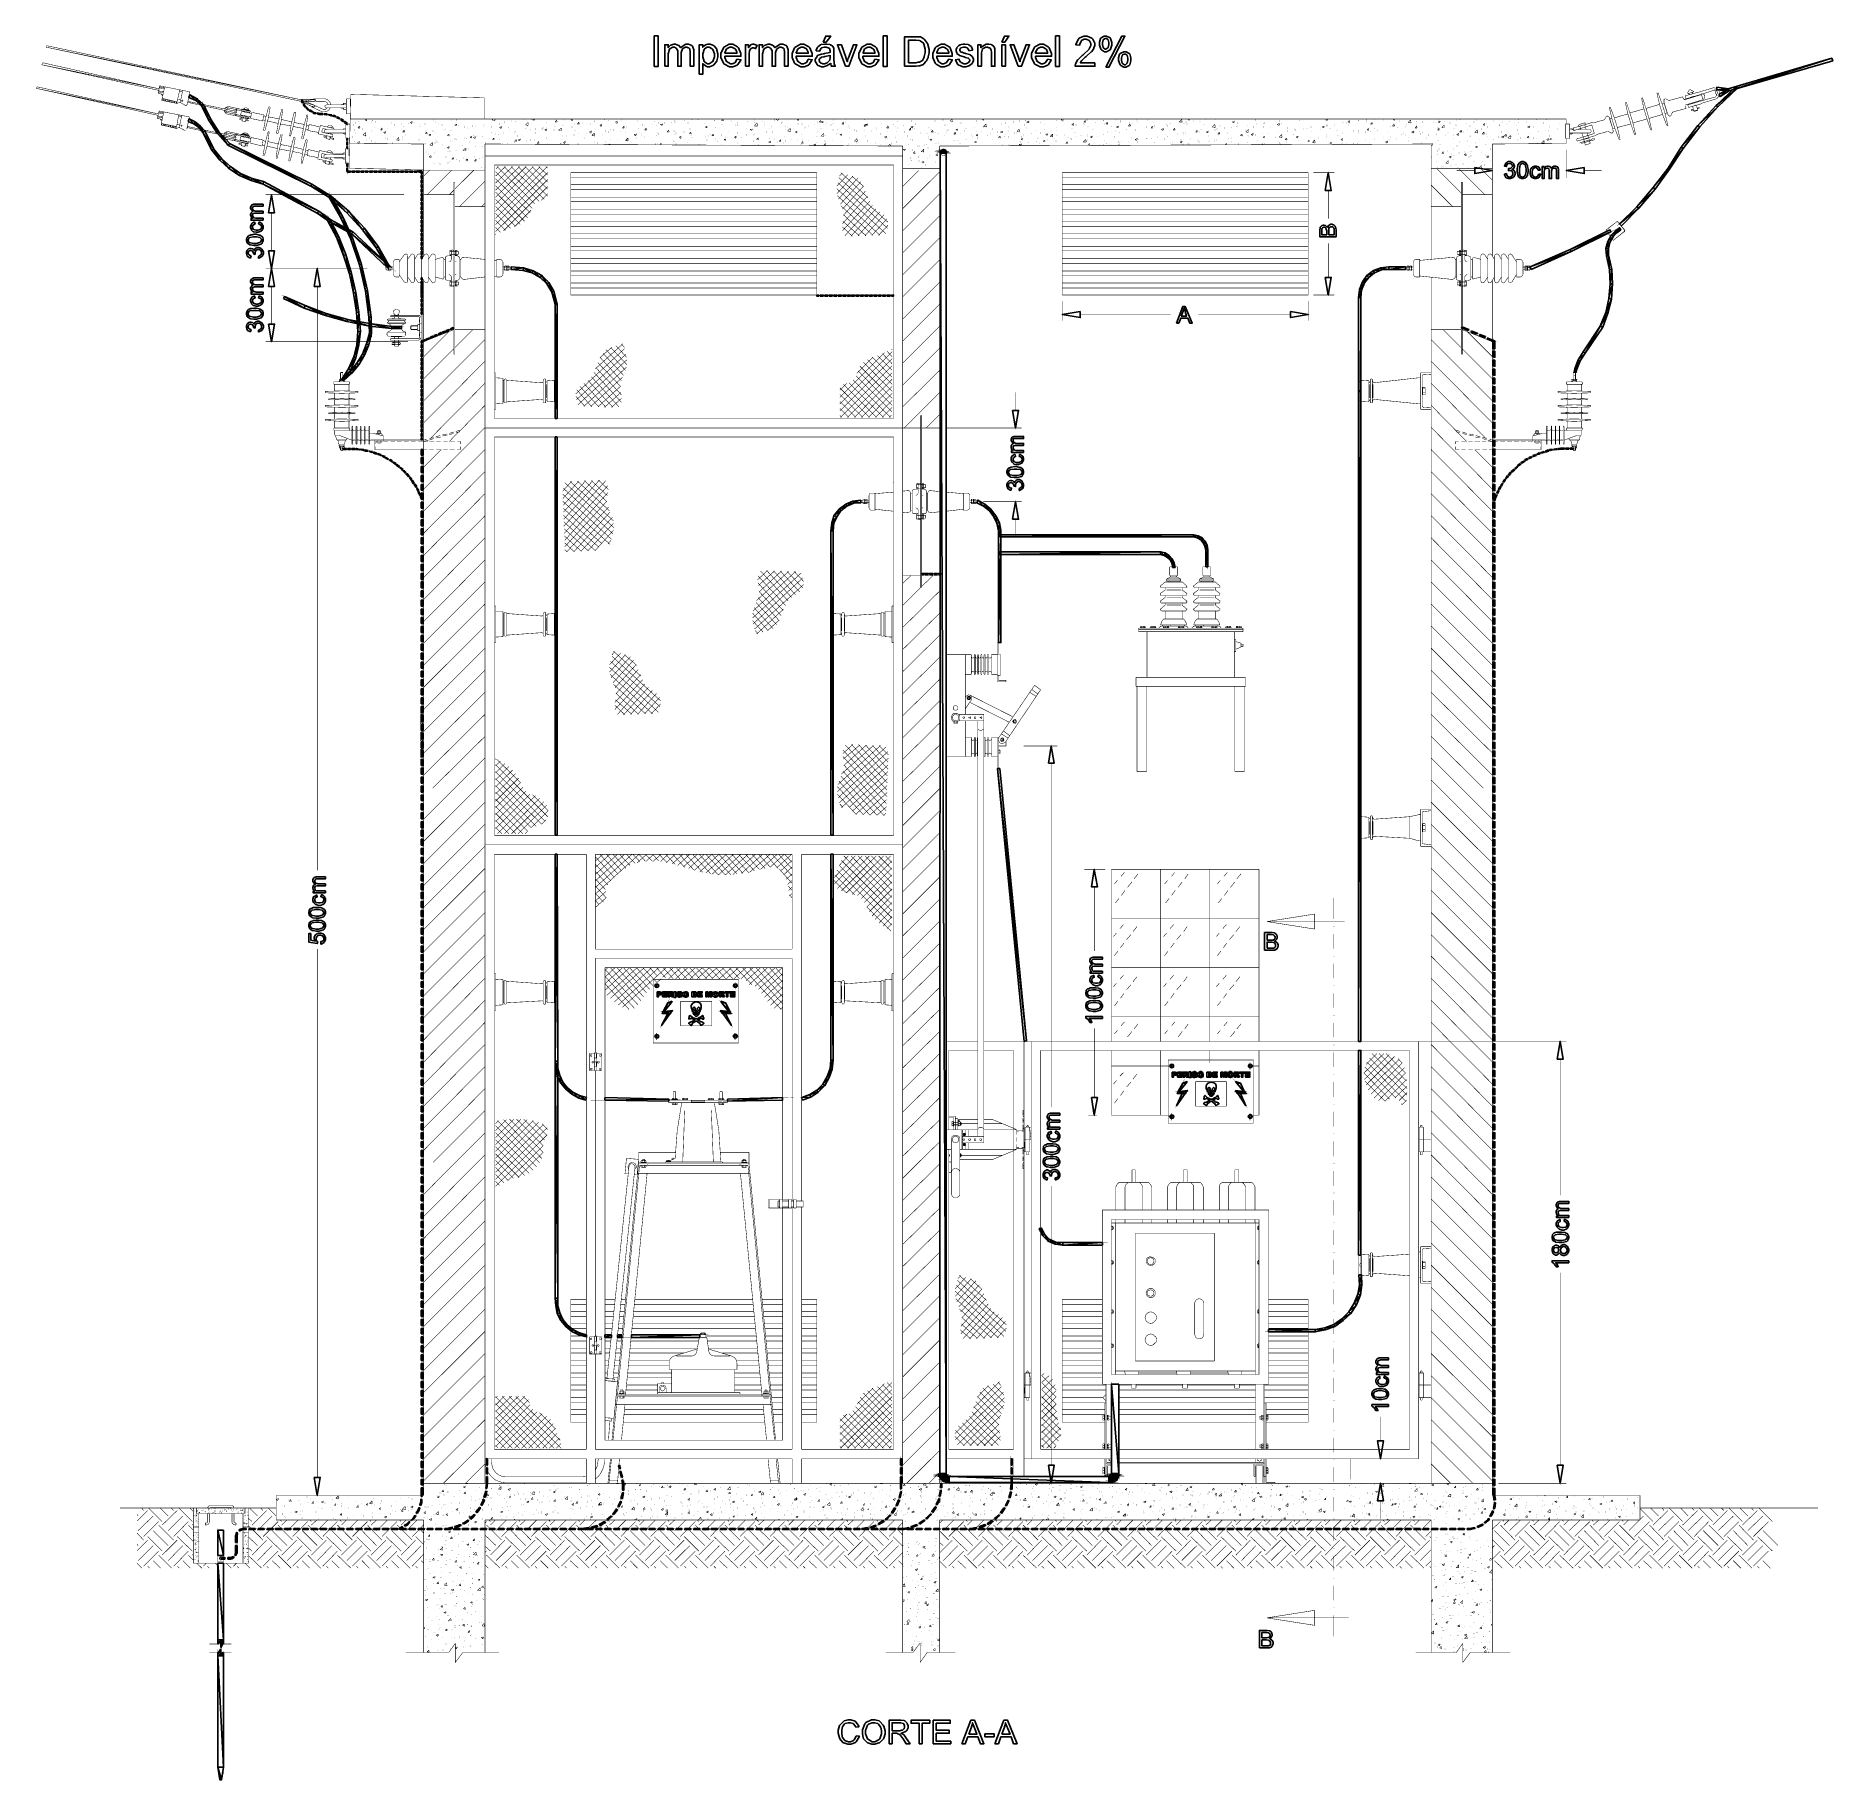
# Model space of a CAD drawing. Header units: metres. Extents: x 3290 to 4536, y 1562 to 1983.
# Drawn here: x 4000.3 to 4082.5, y 1667.4 to 1747.2 of the extents above; entities that cross this region are included whole.
import ezdxf

# ---------------------------------------------------------------- set-up
doc = ezdxf.new("R2010")
doc.units = ezdxf.units.M
for name, color, linetype in [('ARQ-FOLHA', 7, 'Continuous'), ('C00-00-00-BLACK', 7, 'Continuous'), ('C00-00-FF', 5, 'Continuous'), ('C00-7E-FF', 150, 'Continuous'), ('C00-FF-00', 3, 'Continuous'), ('C00-FF-FF', 4, 'Continuous'), ('C95-49-00', 34, 'Continuous'), ('CC6-C8-CA', 254, 'Continuous'), ('CFD-CC-65', 31, 'Continuous'), ('CFF-00-00', 1, 'Continuous'), ('CFF-7E-00', 30, 'Continuous')]:
    doc.layers.add(name, color=color, linetype=linetype)

# ---------------------------------------------------------------- blocks, each defined once
blk = doc.blocks.new('FOLHA A2')
at = {"layer": 'ARQ-FOLHA'}
for p, q in [((594, 0), (0, 0)), ((0, 0), (0, -420)), ((224, -10), (224, 0)), ((409, -10), (409, 0)), ((594, -420), (594, 0)), ((0, -123), (25, -123)), ((584, -123), (594, -123)), ((224, -420), (224, -410)), ((409, -420), (409, -410)), ((0, -420), (594, -420))]:
    blk.add_line(p, q, dxfattribs=at)
at = {"layer": 'ARQ-FOLHA', "const_width": 1}
blk.add_lwpolyline([(25, -410), (584, -410), (584, -10), (25, -10), (25, -410)], dxfattribs=at)

msp = doc.modelspace()

# ---------------------------------------------------------------- linework, layer by layer
at = {"layer": 'C00-00-00-BLACK', "const_width": 0.0229}
for points in [[(4000.774, 1746.733), (4000.797, 1746.803)], [(4012.465, 1744.322), (4000.774, 1746.733)], [(4000.774, 1746.733), (4012.442, 1744.254)], [(4012.465, 1744.322), (4000.774, 1746.733)], [(4000.797, 1746.803), (4012.465, 1744.322)], [(4000.567, 1745.93), (4000.614, 1746.021)], [(4005.942, 1744.828), (4000.567, 1745.93)], [(4000.567, 1745.93), (4005.92, 1744.759)], [(4005.942, 1744.828), (4000.567, 1745.93)], [(4000.614, 1746.021), (4005.942, 1744.828)], [(4005.965, 1744.966), (4005.897, 1744.621)], [(4006.172, 1744.92), (4005.965, 1744.966)], [(4000.315, 1744.851), (4000.361, 1744.92)], [(4005.897, 1743.681), (4000.315, 1744.851)], [(4000.315, 1744.851), (4005.897, 1743.612)], [(4005.897, 1743.681), (4000.315, 1744.851)], [(4000.361, 1744.92), (4005.897, 1743.681)], [(4006.126, 1744.645), (4005.897, 1744.691)], [(4006.103, 1744.576), (4005.897, 1744.621)], [(4005.92, 1744.759), (4005.942, 1744.828)], [(4006.126, 1744.691), (4005.92, 1744.737)], [(4006.172, 1744.874), (4005.942, 1744.92)], [(4006.172, 1744.828), (4005.942, 1744.874)], [(4006.034, 1744.553), (4006.034, 1744.599)], [(4006.057, 1744.553), (4006.034, 1744.553)], [(4006.195, 1744.92), (4006.057, 1744.299)], [(4006.08, 1744.53), (4006.057, 1744.553)], [(4006.746, 1744.162), (4006.057, 1744.299)], [(4006.103, 1744.484), (4006.08, 1744.53)], [(4006.103, 1744.391), (4006.08, 1744.299)], [(4006.769, 1744.23), (4006.08, 1744.391)], [(4006.149, 1744.368), (4006.149, 1744.299)], [(4006.172, 1744.368), (4006.172, 1744.277)], [(4007.344, 1744.691), (4006.195, 1744.92)], [(4006.241, 1744.346), (4006.218, 1744.277)], [(4006.263, 1744.346), (4006.241, 1744.277)], [(4006.311, 1744.346), (4006.311, 1744.254)], [(4006.356, 1744.322), (4006.333, 1744.254)], [(4006.403, 1744.322), (4006.38, 1744.23)], [(4006.425, 1744.322), (4006.403, 1744.23)], [(4006.495, 1744.299), (4006.471, 1744.23)], [(4006.517, 1744.299), (4006.495, 1744.208)], [(4006.563, 1744.277), (4006.54, 1744.208)], [(4006.585, 1744.277), (4006.585, 1744.208)], [(4006.655, 1744.254), (4006.632, 1744.185)], [(4006.677, 1744.254), (4006.655, 1744.185)], [(4006.724, 1744.254), (4006.724, 1744.162)], [(4006.884, 1744.782), (4006.746, 1744.162)], [(4006.746, 1744.162), (4006.906, 1744.208)], [(4006.93, 1744.322), (4006.792, 1744.346)], [(4006.998, 1744.691), (4006.861, 1744.737)], [(4007.021, 1744.759), (4006.906, 1744.208)], [(4006.906, 1744.208), (4007.138, 1744.07)], [(4006.976, 1744.299), (4006.953, 1744.277)], [(4006.953, 1744.277), (4006.976, 1744.254)], [(4006.998, 1744.322), (4006.976, 1744.299)], [(4006.998, 1744.322), (4006.976, 1744.299)], [(4006.976, 1744.299), (4006.976, 1744.277)], [(4006.976, 1744.277), (4006.998, 1744.254)], [(4006.976, 1744.254), (4007.021, 1744.254)], [(4007.021, 1744.299), (4006.998, 1744.322)], [(4007.021, 1744.299), (4006.998, 1744.322)], [(4006.998, 1744.254), (4007.021, 1744.277)], [(4007.021, 1744.277), (4007.021, 1744.299)], [(4007.021, 1744.277), (4007.021, 1744.299)], [(4007.021, 1744.277), (4007.045, 1744.277)], [(4007.021, 1744.254), (4007.021, 1744.277)], [(4007.344, 1744.691), (4007.229, 1744.116)], [(4009.48, 1743.795), (4007.252, 1744.254)], [(4009.457, 1743.726), (4007.252, 1744.208)], [(4012.419, 1744.254), (4012.465, 1744.322)], [(4013.063, 1744.07), (4012.419, 1744.254)], [(4012.419, 1744.254), (4013.017, 1743.978)], [(4013.063, 1744.07), (4012.419, 1744.254)], [(4013.086, 1744.346), (4012.442, 1744.254)], [(4013.086, 1744.346), (4012.442, 1744.254)], [(4012.442, 1744.254), (4012.442, 1744.346)], [(4012.442, 1744.346), (4013.086, 1744.346)], [(4012.442, 1744.254), (4012.465, 1744.322)], [(4012.442, 1744.254), (4013.086, 1744.254)], [(4012.465, 1744.322), (4013.063, 1744.07)], [(4012.994, 1744.346), (4012.994, 1744.368)], [(4012.994, 1744.368), (4012.994, 1744.346)], [(4013.546, 1744.368), (4012.994, 1744.368)], [(4013.154, 1744.254), (4012.994, 1744.346)], [(4013.086, 1744.254), (4013.086, 1744.346)], [(4013.522, 1744.254), (4013.154, 1744.254)], [(4013.614, 1744.208), (4013.522, 1744.254)], [(4013.66, 1744.322), (4013.546, 1744.368)], [(4013.683, 1744.093), (4013.614, 1744.208)], [(4013.752, 1744.23), (4013.66, 1744.322)], [(4013.798, 1744.093), (4013.752, 1744.23)], [(4014.372, 1744.162), (4014.372, 1744.093)], [(4014.395, 1744.162), (4014.372, 1744.093)], [(4014.372, 1744.162), (4014.51, 1744.162)], [(4014.51, 1744.368), (4014.51, 1743.681)], [(4014.51, 1744.368), (4014.693, 1744.368)], [(4014.625, 1741.201), (4014.716, 1744.576)], [(4014.693, 1744.368), (4014.693, 1744.024)], [(4014.716, 1744.576), (4020.826, 1744.414)], [(4020.826, 1744.414), (4020.826, 1743.451)], [(4073.034, 1744.208), (4073.034, 1744.185), (4073.148, 1743.681), (4073.286, 1743.221), (4073.448, 1742.739), (4073.471, 1742.739)], [(4073.24, 1743.726), (4073.08, 1744.208), (4073.057, 1744.208)], [(4073.057, 1744.208), (4073.08, 1744.208)], [(4073.769, 1744.414), (4073.884, 1743.91), (4074.021, 1743.451), (4074.183, 1742.968), (4074.206, 1742.945)], [(4073.792, 1744.414), (4073.815, 1744.414)], [(4073.975, 1743.932), (4073.815, 1744.414), (4073.815, 1744.437)], [(4074.481, 1744.645), (4074.481, 1744.621), (4074.595, 1744.116), (4074.733, 1743.657), (4074.918, 1743.174)], [(4074.504, 1744.621), (4074.527, 1744.621)], [(4074.711, 1744.139), (4074.527, 1744.645)], [(4074.964, 1743.174), (4074.964, 1743.197), (4074.848, 1743.703), (4074.711, 1744.139)], [(4075.699, 1744.346), (4075.651, 1744.461), (4075.056, 1744.299), (4075.01, 1744.299), (4074.964, 1744.322), (4074.918, 1744.346), (4074.895, 1744.368), (4074.871, 1744.368), (4074.848, 1744.368), (4074.825, 1744.346), (4074.802, 1744.346), (4074.802, 1744.322), (4074.802, 1744.299), (4074.802, 1744.277), (4074.802, 1744.208), (4074.964, 1743.681), (4074.987, 1743.635), (4075.01, 1743.612), (4075.033, 1743.588), (4075.056, 1743.588), (4075.078, 1743.588), (4075.102, 1743.588), (4075.125, 1743.612), (4075.125, 1743.635), (4075.148, 1743.681), (4075.17, 1743.726), (4075.216, 1743.772), (4075.813, 1743.932), (4075.768, 1744.047)], [(4075.699, 1744.368), (4075.699, 1744.368), (4075.733, 1744.346), (4075.745, 1744.346)], [(4076.48, 1744.553), (4075.722, 1744.322)], [(4075.768, 1744.507), (4076.341, 1744.668), (4076.364, 1744.668), (4077.053, 1744.874)], [(4076.503, 1744.576), (4075.791, 1744.368), (4075.768, 1744.507)], [(4075.791, 1744.093), (4076.549, 1744.322)], [(4076.158, 1744.691), (4076.152, 1744.708), (4075.996, 1744.788), (4075.974, 1744.782), (4075.957, 1744.777), (4075.877, 1744.639), (4075.883, 1744.621)], [(4077.19, 1744.368), (4076.503, 1744.162), (4076.503, 1744.139), (4075.929, 1743.978), (4075.883, 1744.093), (4076.595, 1744.299)], [(4076.158, 1744.691), (4075.883, 1744.599)], [(4076.158, 1744.461), (4076.158, 1744.484), (4075.997, 1744.437), (4075.997, 1744.414)], [(4076.066, 1744.185), (4076.066, 1744.139), (4076.249, 1744.208), (4076.226, 1744.23)], [(4076.526, 1744.53), (4076.52, 1744.536), (4076.483, 1744.556), (4076.48, 1744.553)], [(4076.503, 1744.576), (4077.076, 1744.759)], [(4076.595, 1744.322), (4076.612, 1744.328), (4076.669, 1744.484), (4076.663, 1744.507), (4076.663, 1744.528), (4076.609, 1744.588), (4076.52, 1744.605), (4076.503, 1744.599)], [(4076.571, 1744.368), (4076.526, 1744.53)], [(4076.549, 1744.346), (4076.549, 1744.357), (4076.571, 1744.382), (4076.571, 1744.391)], [(4077.168, 1744.461), (4076.595, 1744.299)], [(4077.19, 1744.368), (4077.219, 1744.386), (4077.32, 1744.512), (4077.341, 1744.662), (4077.33, 1744.691), (4077.324, 1744.725), (4077.222, 1744.843), (4077.064, 1744.88), (4077.03, 1744.874)], [(4077.168, 1744.484), (4077.185, 1744.49), (4077.243, 1744.65), (4077.238, 1744.668), (4077.238, 1744.688), (4077.191, 1744.749), (4077.098, 1744.765), (4077.076, 1744.759)], [(4077.168, 1744.759), (4077.162, 1744.754), (4077.139, 1744.65), (4077.145, 1744.645), (4077.15, 1744.633), (4077.226, 1744.536), (4077.238, 1744.53)], [(4005.942, 1743.818), (4005.851, 1743.474)], [(4006.08, 1743.428), (4005.851, 1743.474)], [(4006.103, 1743.497), (4005.874, 1743.543)], [(4005.897, 1743.612), (4005.897, 1743.681)], [(4006.103, 1743.543), (4005.897, 1743.588)], [(4006.149, 1743.726), (4005.92, 1743.772)], [(4006.126, 1743.681), (4005.92, 1743.726)], [(4006.149, 1743.772), (4005.942, 1743.818)], [(4006.011, 1743.451), (4006.011, 1743.405)], [(4006.011, 1743.405), (4006.034, 1743.405)], [(4006.057, 1743.383), (4006.011, 1743.405)], [(4006.149, 1743.772), (4006.034, 1743.174)], [(4006.057, 1743.335), (4006.057, 1743.383)], [(4007.321, 1743.543), (4006.149, 1743.772)], [(4006.838, 1743.635), (4006.724, 1743.014)], [(4006.976, 1743.543), (4006.838, 1743.588)], [(4006.976, 1743.612), (4006.861, 1743.06)], [(4007.138, 1744.07), (4007.183, 1744.07)], [(4007.183, 1744.07), (4007.229, 1744.116)], [(4007.321, 1743.543), (4007.206, 1742.968)], [(4008.906, 1743.841), (4008.951, 1743.749)], [(4008.998, 1743.978), (4008.929, 1743.91)], [(4008.974, 1743.932), (4008.951, 1743.91)], [(4008.951, 1743.841), (4008.951, 1743.795)], [(4008.951, 1743.795), (4008.998, 1743.749)], [(4008.951, 1743.749), (4009.02, 1743.681)], [(4009.02, 1743.956), (4008.974, 1743.932)], [(4008.974, 1743.703), (4009.043, 1743.818)], [(4009.089, 1744.024), (4008.998, 1743.978)], [(4008.998, 1743.749), (4009.02, 1743.749)], [(4009.089, 1743.956), (4009.02, 1743.956)], [(4009.02, 1743.749), (4010.054, 1743.52)], [(4009.02, 1743.681), (4010.054, 1743.474)], [(4009.066, 1743.886), (4009.043, 1744.001)], [(4009.089, 1744.024), (4010.122, 1743.795)], [(4009.089, 1743.956), (4010.099, 1743.749)], [(4009.434, 1743.864), (4009.387, 1743.795)], [(4009.387, 1743.749), (4009.387, 1743.681)], [(4009.387, 1743.681), (4009.434, 1743.612)], [(4009.504, 1743.91), (4009.434, 1743.864)], [(4009.434, 1743.749), (4009.457, 1743.681)], [(4009.434, 1743.612), (4009.526, 1743.588)], [(4009.48, 1743.841), (4009.457, 1743.795)], [(4009.457, 1743.726), (4009.48, 1743.726)], [(4009.457, 1743.726), (4009.48, 1743.726)], [(4009.457, 1743.681), (4009.48, 1743.657)], [(4009.526, 1743.864), (4009.48, 1743.841)], [(4009.48, 1743.772), (4009.48, 1743.795)], [(4009.48, 1743.772), (4009.48, 1743.795)], [(4009.504, 1743.749), (4009.48, 1743.772)], [(4009.504, 1743.749), (4009.48, 1743.772)], [(4009.48, 1743.726), (4009.504, 1743.749)], [(4009.48, 1743.726), (4009.504, 1743.749)], [(4009.48, 1743.657), (4009.526, 1743.635)], [(4009.595, 1743.91), (4009.504, 1743.91)], [(4009.572, 1743.864), (4009.526, 1743.864)], [(4009.641, 1743.543), (4009.618, 1743.566)], [(4009.618, 1743.474), (4009.618, 1743.428)], [(4009.618, 1743.451), (4009.618, 1743.474)], [(4009.618, 1743.474), (4009.755, 1743.451)], [(4009.618, 1743.428), (4009.618, 1743.451)], [(4009.618, 1743.428), (4009.733, 1743.405)], [(4009.641, 1743.52), (4009.641, 1743.543)], [(4009.641, 1743.52), (4010.054, 1743.451)], [(4009.71, 1743.795), (4009.664, 1743.635)], [(4009.664, 1743.635), (4010.145, 1743.543)], [(4009.686, 1743.886), (4009.71, 1743.886)], [(4009.71, 1743.91), (4010.122, 1743.818)], [(4009.71, 1743.886), (4009.71, 1743.91)], [(4009.71, 1743.795), (4010.168, 1743.703)], [(4009.71, 1743.543), (4009.733, 1743.52)], [(4009.733, 1743.405), (4009.755, 1743.428)], [(4009.733, 1743.405), (4009.733, 1743.359)], [(4009.733, 1743.359), (4009.893, 1743.335)], [(4009.755, 1743.497), (4009.755, 1743.474)], [(4009.755, 1743.428), (4009.755, 1743.474)], [(4009.801, 1743.886), (4009.778, 1743.864)], [(4009.778, 1743.612), (4009.778, 1743.588)], [(4009.87, 1743.956), (4009.801, 1743.91)], [(4009.801, 1743.91), (4010.054, 1743.841)], [(4009.801, 1743.91), (4010.054, 1743.864)], [(4009.801, 1743.91), (4009.825, 1743.91)], [(4009.825, 1743.795), (4009.801, 1743.772)], [(4009.825, 1743.886), (4009.847, 1743.886)], [(4009.939, 1743.956), (4009.87, 1743.956)], [(4009.916, 1743.428), (4009.893, 1743.405)], [(4009.893, 1743.405), (4009.916, 1743.359)], [(4009.893, 1743.383), (4009.985, 1743.359)], [(4009.916, 1743.359), (4009.893, 1743.335)], [(4009.939, 1743.474), (4009.916, 1743.428)], [(4009.916, 1743.428), (4010.007, 1743.405)], [(4010.007, 1743.932), (4009.939, 1743.956)], [(4009.939, 1743.566), (4009.939, 1743.543)], [(4009.985, 1743.772), (4009.985, 1743.726)], [(4009.985, 1743.359), (4010.007, 1743.359)], [(4010.054, 1743.864), (4010.007, 1743.932)], [(4010.007, 1743.864), (4010.007, 1743.841)], [(4010.007, 1743.383), (4010.007, 1743.405)], [(4010.007, 1743.359), (4010.007, 1743.383)], [(4010.007, 1743.383), (4010.031, 1743.383)], [(4010.054, 1743.864), (4010.054, 1743.841)], [(4010.054, 1743.52), (4010.054, 1743.451)], [(4010.122, 1743.818), (4010.099, 1743.749)], [(4010.168, 1743.726), (4010.122, 1743.474)], [(4010.122, 1743.474), (4010.674, 1743.359)], [(4010.192, 1743.749), (4010.168, 1743.726)], [(4010.192, 1743.749), (4010.742, 1743.635)], [(4010.742, 1743.635), (4010.674, 1743.359)], [(4010.674, 1743.405), (4010.789, 1743.383)], [(4010.72, 1743.588), (4010.834, 1743.566)], [(4010.72, 1742.945), (4010.811, 1743.474)], [(4010.789, 1742.945), (4010.926, 1743.451)], [(4010.811, 1743.474), (4010.949, 1744.001)], [(4010.903, 1743.359), (4011.386, 1743.243)], [(4010.926, 1743.451), (4011.019, 1743.978)], [(4010.973, 1744.001), (4010.949, 1744.001)], [(4010.949, 1743.543), (4011.432, 1743.451)], [(4010.996, 1744.001), (4010.973, 1744.001)], [(4011.019, 1743.978), (4010.996, 1744.001)], [(4011.317, 1742.83), (4011.409, 1743.359)], [(4011.386, 1742.808), (4011.524, 1743.335)], [(4011.409, 1743.359), (4011.546, 1743.864)], [(4011.524, 1743.335), (4011.592, 1743.864)], [(4011.524, 1743.428), (4012.029, 1743.312)], [(4011.569, 1743.886), (4011.546, 1743.886)], [(4011.546, 1743.886), (4011.546, 1743.864)], [(4011.592, 1743.864), (4011.569, 1743.886)], [(4011.592, 1743.864), (4011.616, 1743.864)], [(4011.984, 1743.221), (4012.121, 1743.749)], [(4012.099, 1743.197), (4012.19, 1743.726)], [(4012.144, 1743.749), (4012.121, 1743.749)], [(4012.167, 1743.772), (4012.144, 1743.749)], [(4012.19, 1743.749), (4012.167, 1743.772)], [(4012.19, 1743.726), (4012.19, 1743.749)], [(4012.696, 1743.612), (4012.558, 1743.105)], [(4012.673, 1743.083), (4012.742, 1743.612)], [(4012.719, 1743.635), (4012.696, 1743.635)], [(4012.696, 1743.635), (4012.696, 1743.612)], [(4012.742, 1743.635), (4012.719, 1743.635)], [(4012.742, 1743.612), (4012.742, 1743.635)], [(4012.925, 1744.024), (4013.108, 1744.047)], [(4012.925, 1744.001), (4012.925, 1744.024)], [(4012.925, 1744.001), (4012.925, 1744.024)], [(4013.408, 1743.772), (4012.925, 1744.001)], [(4013.017, 1743.978), (4013.063, 1744.07)], [(4013.454, 1743.886), (4013.108, 1744.047)], [(4013.408, 1743.772), (4013.522, 1743.772)], [(4013.454, 1743.886), (4013.546, 1743.886)], [(4013.546, 1744.07), (4013.522, 1744.024)], [(4013.522, 1744.024), (4013.546, 1743.978)], [(4013.522, 1743.772), (4013.614, 1743.795)], [(4013.591, 1744.093), (4013.546, 1744.07)], [(4013.546, 1743.978), (4013.591, 1743.956)], [(4013.546, 1743.886), (4013.637, 1743.956)], [(4013.591, 1744.093), (4014.51, 1744.093)], [(4013.591, 1743.956), (4014.51, 1743.956)], [(4013.614, 1743.795), (4013.706, 1743.864)], [(4013.706, 1743.864), (4013.775, 1743.956)], [(4014.281, 1744.116), (4014.258, 1744.093)], [(4014.281, 1743.932), (4014.258, 1743.956)], [(4014.281, 1744.116), (4014.281, 1744.093)], [(4014.281, 1744.093), (4014.281, 1744.116)], [(4014.281, 1743.956), (4014.281, 1743.932)], [(4014.281, 1743.956), (4014.281, 1743.932)], [(4014.304, 1744.116), (4014.304, 1744.093)], [(4014.326, 1744.093), (4014.304, 1744.116)], [(4014.304, 1744.116), (4014.304, 1744.093)], [(4014.304, 1743.956), (4014.304, 1743.932)], [(4014.326, 1743.956), (4014.304, 1743.932)], [(4014.304, 1743.932), (4014.304, 1743.956)], [(4014.326, 1744.093), (4014.349, 1744.116)], [(4014.349, 1743.956), (4014.326, 1743.932)], [(4014.326, 1743.956), (4014.326, 1743.932)], [(4014.326, 1743.932), (4014.349, 1743.956)], [(4014.349, 1744.116), (4014.349, 1744.093)], [(4014.349, 1744.116), (4014.349, 1744.093)], [(4014.372, 1744.116), (4014.372, 1744.093)], [(4014.372, 1744.093), (4014.372, 1744.116)], [(4014.372, 1743.956), (4014.372, 1743.886)], [(4014.372, 1743.956), (4014.372, 1743.932)], [(4014.372, 1743.956), (4014.395, 1743.886)], [(4014.372, 1743.886), (4014.51, 1743.886)], [(4014.51, 1743.681), (4014.693, 1743.681)], [(4014.67, 1743.451), (4070.324, 1743.451)], [(4015.061, 1743.335), (4015.084, 1743.335)], [(4015.36, 1743.405), (4015.451, 1743.451)], [(4015.36, 1743.405), (4015.429, 1743.359)], [(4015.429, 1743.359), (4015.451, 1743.451)], [(4015.659, 1743.312), (4015.682, 1743.312)], [(4015.682, 1743.383), (4015.705, 1743.383)], [(4015.819, 1743.312), (4015.843, 1743.312)], [(4017.427, 1743.289), (4017.519, 1743.335)], [(4017.496, 1743.243), (4017.519, 1743.335)], [(4018.483, 1743.405), (4018.506, 1743.405)], [(4018.575, 1743.312), (4018.598, 1743.312)], [(4019.31, 1743.405), (4019.333, 1743.405)], [(4019.541, 1743.405), (4019.564, 1743.405)], [(4021.171, 1743.405), (4021.217, 1743.451)], [(4021.171, 1743.405), (4021.309, 1743.383)], [(4021.309, 1743.383), (4021.309, 1743.451)], [(4021.721, 1743.312), (4021.744, 1743.312)], [(4022.067, 1743.359), (4022.09, 1743.359)], [(4022.227, 1743.335), (4022.251, 1743.335)], [(4022.617, 1743.428), (4022.64, 1743.428)], [(4022.962, 1743.428), (4022.985, 1743.428)], [(4023.031, 1743.405), (4023.077, 1743.451)], [(4023.031, 1743.405), (4023.123, 1743.405)], [(4023.123, 1743.383), (4023.1, 1743.451)], [(4024.065, 1743.312), (4024.133, 1743.405)], [(4024.065, 1743.312), (4024.133, 1743.312)], [(4024.156, 1743.312), (4024.133, 1743.383)], [(4024.478, 1743.405), (4024.501, 1743.405)], [(4024.777, 1743.428), (4024.869, 1743.451)], [(4024.777, 1743.428), (4024.845, 1743.359)], [(4024.845, 1743.359), (4024.869, 1743.451)], [(4025.076, 1743.221), (4025.145, 1743.312)], [(4025.168, 1743.221), (4025.145, 1743.312)], [(4025.834, 1743.359), (4025.857, 1743.359)], [(4025.857, 1743.335), (4025.88, 1743.335)], [(4026.316, 1743.428), (4026.339, 1743.428)], [(4026.476, 1743.383), (4026.499, 1743.383)], [(4026.821, 1743.312), (4026.913, 1743.335)], [(4026.821, 1743.312), (4026.89, 1743.243)], [(4026.89, 1743.243), (4026.936, 1743.335)], [(4027.074, 1743.405), (4027.096, 1743.405)], [(4027.831, 1743.359), (4027.855, 1743.359)], [(4028.589, 1743.335), (4028.613, 1743.335)], [(4029.508, 1743.383), (4029.531, 1743.383)], [(4029.531, 1743.312), (4029.554, 1743.312)], [(4029.968, 1743.383), (4029.991, 1743.383)], [(4030.312, 1743.428), (4030.334, 1743.428)], [(4030.357, 1743.451), (4030.381, 1743.451)], [(4030.588, 1743.428), (4030.611, 1743.428)], [(4031.346, 1743.383), (4031.37, 1743.383)], [(4031.667, 1743.383), (4031.736, 1743.451)], [(4031.667, 1743.383), (4031.782, 1743.359)], [(4031.782, 1743.359), (4031.782, 1743.451)], [(4032.105, 1743.359), (4032.127, 1743.359)], [(4032.862, 1743.335), (4032.885, 1743.335)], [(4033.161, 1743.405), (4033.183, 1743.405)], [(4033.55, 1743.335), (4033.575, 1743.335)], [(4034.079, 1743.405), (4034.102, 1743.405)], [(4034.17, 1743.428), (4034.262, 1743.451)], [(4034.17, 1743.428), (4034.262, 1743.383)], [(4034.262, 1743.383), (4034.285, 1743.451)], [(4034.47, 1743.312), (4034.493, 1743.312)], [(4035.136, 1743.405), (4035.182, 1743.451)], [(4035.136, 1743.405), (4035.206, 1743.383)], [(4035.206, 1743.383), (4035.206, 1743.451)], [(4035.297, 1743.451), (4035.32, 1743.451)], [(4036.055, 1743.312), (4036.078, 1743.312)], [(4036.147, 1743.312), (4036.215, 1743.383)], [(4036.147, 1743.312), (4036.238, 1743.312)], [(4036.238, 1743.312), (4036.215, 1743.383)], [(4036.238, 1743.312), (4036.33, 1743.335)], [(4036.238, 1743.312), (4036.307, 1743.266)], [(4036.307, 1743.266), (4036.33, 1743.335)], [(4036.79, 1743.405), (4036.813, 1743.405)], [(4037.179, 1743.221), (4037.248, 1743.312)], [(4037.271, 1743.221), (4037.248, 1743.312)], [(4037.318, 1743.428), (4037.34, 1743.428)], [(4037.318, 1743.312), (4037.34, 1743.312)], [(4038.213, 1743.428), (4038.236, 1743.428)], [(4039.706, 1743.335), (4039.729, 1743.335)], [(4040.349, 1743.359), (4040.372, 1743.359)], [(4040.441, 1743.451), (4040.464, 1743.451)], [(4041.43, 1743.359), (4041.453, 1743.359)], [(4041.797, 1743.405), (4041.819, 1743.405)], [(4042.142, 1743.359), (4042.233, 1743.451)], [(4042.256, 1743.335), (4042.142, 1743.359)], [(4042.256, 1743.451), (4042.256, 1743.335)], [(4043.336, 1743.359), (4043.358, 1743.359)], [(4043.588, 1743.428), (4043.657, 1743.451)], [(4043.588, 1743.428), (4043.657, 1743.383)], [(4043.657, 1743.383), (4043.679, 1743.451)], [(4045.012, 1743.312), (4045.035, 1743.312)], [(4045.289, 1743.359), (4045.311, 1743.359)], [(4045.563, 1743.383), (4045.587, 1743.383)], [(4045.632, 1743.312), (4045.747, 1743.359)], [(4045.632, 1743.312), (4045.724, 1743.266)], [(4045.724, 1743.266), (4045.747, 1743.359)], [(4046.988, 1743.383), (4047.01, 1743.383)], [(4047.217, 1743.405), (4047.263, 1743.451)], [(4047.217, 1743.405), (4047.309, 1743.383)], [(4047.309, 1743.383), (4047.286, 1743.451)], [(4047.286, 1743.335), (4047.309, 1743.335)], [(4047.632, 1743.451), (4047.654, 1743.451)], [(4048.25, 1743.312), (4048.319, 1743.383)], [(4048.25, 1743.312), (4048.319, 1743.312)], [(4048.342, 1743.289), (4048.319, 1743.383)], [(4048.389, 1743.405), (4048.412, 1743.405)], [(4049.146, 1743.383), (4049.17, 1743.383)], [(4049.262, 1743.221), (4049.331, 1743.312)], [(4049.675, 1743.405), (4049.697, 1743.405)], [(4049.904, 1743.312), (4049.927, 1743.312)], [(4049.927, 1743.359), (4049.951, 1743.359)], [(4050.639, 1743.405), (4050.662, 1743.405)], [(4050.685, 1743.312), (4050.708, 1743.312)], [(4051.167, 1743.405), (4051.191, 1743.405)], [(4052.615, 1743.312), (4052.729, 1743.428)], [(4052.615, 1743.312), (4052.753, 1743.312)], [(4052.753, 1743.312), (4052.729, 1743.428)], [(4052.913, 1743.312), (4052.936, 1743.312)], [(4053.005, 1743.428), (4053.05, 1743.451)], [(4053.005, 1743.428), (4053.075, 1743.383)], [(4053.075, 1743.383), (4053.098, 1743.451)], [(4053.258, 1743.359), (4053.281, 1743.359)], [(4053.556, 1743.335), (4053.58, 1743.335)], [(4053.809, 1743.428), (4053.831, 1743.428)], [(4054.268, 1743.428), (4054.292, 1743.428)], [(4055.049, 1743.312), (4055.141, 1743.359)], [(4055.049, 1743.312), (4055.118, 1743.266)], [(4055.118, 1743.266), (4055.141, 1743.359)], [(4056.106, 1743.405), (4056.128, 1743.405)], [(4057.025, 1743.335), (4057.048, 1743.335)], [(4057.185, 1743.359), (4057.209, 1743.359)], [(4058.128, 1743.383), (4058.15, 1743.383)], [(4059.322, 1743.405), (4059.368, 1743.451)], [(4059.322, 1743.405), (4059.391, 1743.383)], [(4059.391, 1743.383), (4059.391, 1743.451)], [(4060.333, 1743.312), (4060.401, 1743.383)], [(4060.333, 1743.312), (4060.425, 1743.289)], [(4060.425, 1743.289), (4060.401, 1743.383)], [(4060.814, 1743.383), (4060.837, 1743.383)], [(4061.16, 1743.383), (4061.182, 1743.383)], [(4061.16, 1743.312), (4061.182, 1743.312)], [(4061.182, 1743.428), (4061.205, 1743.428)], [(4061.526, 1743.428), (4061.549, 1743.428)], [(4061.94, 1743.405), (4061.964, 1743.405)], [(4062.399, 1743.428), (4062.469, 1743.451)], [(4062.399, 1743.428), (4062.469, 1743.383)], [(4062.469, 1743.383), (4062.492, 1743.451)], [(4062.699, 1743.359), (4062.721, 1743.359)], [(4063.088, 1743.289), (4063.204, 1743.405)], [(4063.227, 1743.266), (4063.204, 1743.405)], [(4063.456, 1743.335), (4063.48, 1743.335)], [(4063.731, 1743.312), (4063.755, 1743.312)], [(4064.238, 1743.312), (4064.26, 1743.312)], [(4064.467, 1743.405), (4064.49, 1743.405)], [(4064.467, 1743.312), (4064.558, 1743.359)], [(4064.467, 1743.312), (4064.535, 1743.266)], [(4064.535, 1743.266), (4064.558, 1743.359)], [(4064.742, 1743.335), (4064.766, 1743.335)], [(4065.294, 1743.405), (4065.316, 1743.405)], [(4065.454, 1743.428), (4065.476, 1743.428)], [(4066.097, 1743.312), (4066.12, 1743.312)], [(4066.211, 1743.405), (4066.234, 1743.405)], [(4066.97, 1743.359), (4066.993, 1743.359)], [(4067.384, 1743.312), (4067.407, 1743.312)], [(4067.728, 1743.335), (4067.751, 1743.335)], [(4068.119, 1743.428), (4068.142, 1743.428)], [(4068.509, 1743.312), (4068.532, 1743.312)], [(4068.509, 1743.312), (4068.532, 1743.312)], [(4068.946, 1743.428), (4068.969, 1743.428)], [(4069.404, 1743.428), (4069.427, 1743.428)], [(4070.324, 1743.221), (4070.324, 1743.451)], [(4072.459, 1742.991), (4072.299, 1743.474), (4072.299, 1743.52), (4072.276, 1743.543), (4072.253, 1743.566), (4072.23, 1743.566), (4072.207, 1743.588), (4072.184, 1743.588), (4072.161, 1743.566), (4072.139, 1743.543), (4072.139, 1743.52), (4072.115, 1743.474), (4072.093, 1743.451), (4072.047, 1743.405), (4071.564, 1743.266), (4071.517, 1743.289), (4070.668, 1743.037)], [(4072.299, 1744.001), (4072.299, 1743.978), (4072.413, 1743.474), (4072.552, 1743.014), (4072.735, 1742.532)], [(4072.322, 1743.978), (4072.344, 1743.978)], [(4072.528, 1743.497), (4072.344, 1743.978), (4072.344, 1744.001)], [(4072.782, 1742.532), (4072.782, 1742.556), (4072.667, 1743.06), (4072.528, 1743.497)], [(4073.494, 1742.739), (4073.494, 1742.761), (4073.379, 1743.266), (4073.24, 1743.726)], [(4074.229, 1742.968), (4074.114, 1743.474), (4073.975, 1743.932)], [(4075.813, 1744.116), (4075.807, 1744.116), (4075.791, 1744.082), (4075.791, 1744.07)], [(4076.134, 1743.886), (4076.066, 1743.886), (4076.043, 1743.864), (4076.043, 1743.841), (4076.066, 1743.841), (4076.158, 1743.864)], [(4076.158, 1743.818), (4076.18, 1743.795), (4076.341, 1743.841), (4076.341, 1743.864)], [(4076.409, 1743.978), (4076.318, 1743.932)], [(4076.318, 1743.91), (4076.433, 1743.956)], [(4006.724, 1743.105), (4006.034, 1743.243)], [(4006.724, 1743.014), (4006.034, 1743.174)], [(4006.057, 1743.243), (4006.057, 1743.151)], [(4006.126, 1743.221), (4006.103, 1743.151)], [(4006.149, 1743.221), (4006.126, 1743.151)], [(4006.195, 1743.197), (4006.195, 1743.129)], [(4006.241, 1743.197), (4006.218, 1743.129)], [(4006.288, 1743.197), (4006.263, 1743.105)], [(4006.311, 1743.174), (4006.311, 1743.105)], [(4006.38, 1743.174), (4006.356, 1743.105)], [(4006.403, 1743.174), (4006.38, 1743.083)], [(4006.448, 1743.151), (4006.448, 1743.083)], [(4006.471, 1743.151), (4006.471, 1743.083)], [(4006.54, 1743.129), (4006.517, 1743.06)], [(4006.563, 1743.129), (4006.54, 1743.06)], [(4006.609, 1743.129), (4006.609, 1743.037)], [(4006.655, 1743.105), (4006.632, 1743.037)], [(4006.7, 1743.105), (4006.677, 1743.037)], [(4006.724, 1743.014), (4006.861, 1743.06)], [(4006.884, 1743.174), (4006.746, 1743.197)], [(4006.861, 1743.06), (4007.115, 1742.922)], [(4006.953, 1743.174), (4006.93, 1743.151)], [(4006.953, 1743.174), (4006.93, 1743.151)], [(4006.93, 1743.151), (4006.953, 1743.129)], [(4006.93, 1743.151), (4006.953, 1743.129)], [(4006.976, 1743.174), (4006.953, 1743.174)], [(4006.976, 1743.151), (4006.953, 1743.174)], [(4006.953, 1743.129), (4006.953, 1743.105)], [(4006.953, 1743.105), (4006.976, 1743.129)], [(4006.953, 1743.129), (4006.953, 1743.105)], [(4006.953, 1743.105), (4006.976, 1743.129)], [(4006.998, 1743.151), (4006.976, 1743.174)], [(4006.976, 1743.129), (4006.998, 1743.151)], [(4006.998, 1743.151), (4006.976, 1743.151)], [(4006.976, 1743.129), (4006.998, 1743.151)], [(4007.115, 1742.922), (4007.16, 1742.922)], [(4009.434, 1742.578), (4007.206, 1743.06)], [(4009.434, 1742.647), (4007.229, 1743.105)], [(4008.883, 1742.716), (4008.906, 1742.601)], [(4008.951, 1742.83), (4008.906, 1742.761)], [(4008.906, 1742.693), (4008.929, 1742.647)], [(4008.906, 1742.601), (4008.998, 1742.532)], [(4008.951, 1742.785), (4008.929, 1742.761)], [(4008.929, 1742.647), (4008.951, 1742.624)], [(4009.066, 1742.876), (4008.951, 1742.83)], [(4008.998, 1742.808), (4008.951, 1742.785)], [(4008.951, 1742.556), (4009.02, 1742.67)], [(4008.951, 1742.624), (4008.998, 1742.601)], [(4009.043, 1742.808), (4008.998, 1742.808)], [(4008.998, 1742.601), (4010.031, 1742.372)], [(4008.998, 1742.532), (4010.007, 1742.327)], [(4009.02, 1742.739), (4009.02, 1742.854)], [(4009.043, 1742.808), (4010.077, 1742.601)], [(4009.066, 1742.876), (4010.077, 1742.647)], [(4009.342, 1742.601), (4009.364, 1742.532)], [(4009.412, 1742.716), (4009.364, 1742.67)], [(4009.364, 1742.532), (4009.412, 1742.464)], [(4009.48, 1742.761), (4009.412, 1742.716)], [(4009.457, 1742.693), (4009.412, 1742.647)], [(4009.412, 1742.601), (4009.412, 1742.556)], [(4009.412, 1742.556), (4009.457, 1742.509)], [(4009.457, 1742.624), (4009.434, 1742.647)], [(4009.457, 1742.624), (4009.434, 1742.647)], [(4009.434, 1742.578), (4009.457, 1742.601)], [(4009.434, 1742.578), (4009.457, 1742.601)], [(4009.504, 1742.716), (4009.457, 1742.693)], [(4009.457, 1742.601), (4009.457, 1742.624)], [(4009.457, 1742.601), (4009.457, 1742.624)], [(4009.457, 1742.601), (4009.48, 1742.601)], [(4009.457, 1742.601), (4009.48, 1742.601)], [(4009.457, 1742.509), (4009.504, 1742.487)], [(4009.549, 1742.761), (4009.48, 1742.761)], [(4009.549, 1742.716), (4009.504, 1742.716)], [(4009.664, 1742.647), (4009.641, 1742.487)], [(4009.641, 1742.487), (4010.099, 1742.395)], [(4009.664, 1742.739), (4009.686, 1742.739)], [(4009.664, 1742.647), (4010.145, 1742.556)], [(4009.686, 1742.761), (4010.099, 1742.67)], [(4009.686, 1742.739), (4009.686, 1742.761)], [(4009.825, 1742.808), (4009.755, 1742.785)], [(4009.755, 1742.785), (4009.755, 1742.761)], [(4009.755, 1742.785), (4010.031, 1742.716)], [(4009.755, 1742.761), (4010.031, 1742.693)], [(4009.755, 1742.716), (4009.778, 1742.739)], [(4009.778, 1742.647), (4009.778, 1742.624)], [(4009.801, 1742.761), (4009.801, 1742.739)], [(4009.916, 1742.808), (4009.825, 1742.808)], [(4009.985, 1742.785), (4009.916, 1742.808)], [(4009.962, 1742.624), (4009.962, 1742.601)], [(4010.031, 1742.716), (4009.985, 1742.785)], [(4009.985, 1742.716), (4009.985, 1742.693)], [(4010.031, 1742.693), (4010.031, 1742.716)], [(4010.099, 1742.67), (4010.077, 1742.601)], [(4010.099, 1742.349), (4010.145, 1742.578)], [(4010.145, 1742.601), (4010.697, 1742.487)], [(4010.145, 1742.578), (4010.145, 1742.601)], [(4010.697, 1742.487), (4010.651, 1742.21)], [(4010.72, 1742.945), (4010.742, 1742.922)], [(4010.742, 1742.922), (4010.766, 1742.922)], [(4010.742, 1742.922), (4010.766, 1742.922)], [(4010.766, 1742.922), (4010.789, 1742.945)], [(4010.789, 1742.327), (4010.926, 1742.854)], [(4010.903, 1742.303), (4010.973, 1742.83)], [(4010.949, 1742.876), (4010.926, 1742.854)], [(4010.926, 1742.854), (4010.949, 1742.854)], [(4010.973, 1742.854), (4010.949, 1742.876)], [(4010.973, 1742.83), (4010.973, 1742.854)], [(4011.317, 1742.83), (4011.317, 1742.808)], [(4011.317, 1742.808), (4011.34, 1742.785)], [(4011.34, 1742.785), (4011.363, 1742.785)], [(4011.363, 1742.785), (4011.386, 1742.808)], [(4011.363, 1742.21), (4011.501, 1742.716)], [(4011.478, 1743.221), (4011.984, 1743.129)], [(4011.478, 1742.187), (4011.569, 1742.716)], [(4011.524, 1742.739), (4011.501, 1742.716)], [(4011.546, 1742.739), (4011.524, 1742.739)], [(4011.569, 1742.739), (4011.546, 1742.739)], [(4011.569, 1742.716), (4011.569, 1742.739)], [(4011.915, 1742.693), (4011.984, 1743.221)], [(4011.915, 1742.693), (4011.915, 1742.67)], [(4011.915, 1742.67), (4011.938, 1742.67)], [(4011.938, 1742.67), (4011.96, 1742.67)], [(4011.96, 1742.693), (4012.099, 1743.197)], [(4011.96, 1742.67), (4011.96, 1742.693)], [(4011.96, 1742.073), (4012.099, 1742.601)], [(4012.075, 1743.105), (4012.535, 1743.014)], [(4012.075, 1742.05), (4012.167, 1742.578)], [(4012.121, 1742.624), (4012.099, 1742.601)], [(4012.121, 1743.289), (4012.581, 1743.197)], [(4012.144, 1742.624), (4012.121, 1742.624)], [(4012.144, 1742.601), (4012.144, 1742.624)], [(4012.167, 1742.578), (4012.144, 1742.601)], [(4012.465, 1742.578), (4012.558, 1743.105)], [(4012.465, 1742.578), (4012.465, 1742.556)], [(4012.465, 1742.556), (4012.488, 1742.556)], [(4012.488, 1742.556), (4012.511, 1742.556)], [(4012.511, 1742.556), (4012.535, 1742.556)], [(4012.511, 1741.958), (4012.65, 1742.487)], [(4012.535, 1742.556), (4012.673, 1743.083)], [(4012.627, 1742.991), (4012.742, 1742.968)], [(4012.673, 1742.487), (4012.65, 1742.487)], [(4012.673, 1743.174), (4012.787, 1743.151)], [(4012.696, 1742.509), (4012.673, 1742.487)], [(4012.719, 1742.487), (4012.696, 1742.509)], [(4012.719, 1742.464), (4012.719, 1742.487)], [(4012.742, 1742.922), (4012.81, 1743.197)], [(4012.742, 1742.922), (4013.246, 1742.83)], [(4012.81, 1743.197), (4013.293, 1743.083)], [(4013.316, 1743.129), (4013.223, 1742.785)], [(4013.223, 1742.785), (4013.223, 1742.761)], [(4013.223, 1742.761), (4013.246, 1742.761)], [(4013.246, 1742.761), (4013.867, 1742.624)], [(4013.339, 1743.151), (4013.316, 1743.151)], [(4013.316, 1743.151), (4013.316, 1743.129)], [(4013.339, 1743.151), (4013.935, 1743.014)], [(4013.408, 1742.991), (4013.385, 1742.854)], [(4013.385, 1742.854), (4013.408, 1742.854)], [(4013.385, 1742.854), (4013.408, 1742.83)], [(4013.431, 1742.991), (4013.408, 1742.991)], [(4013.408, 1742.83), (4013.89, 1742.739)], [(4013.431, 1743.014), (4013.431, 1742.991)], [(4013.431, 1743.014), (4013.637, 1742.968)], [(4013.499, 1742.647), (4013.477, 1742.647)], [(4013.477, 1742.647), (4013.499, 1742.647)], [(4013.477, 1742.647), (4013.477, 1742.624)], [(4013.477, 1742.624), (4013.499, 1742.601)], [(4013.522, 1742.945), (4013.499, 1742.9)], [(4013.499, 1742.9), (4013.522, 1742.83)], [(4013.614, 1742.624), (4013.499, 1742.647)], [(4013.591, 1742.578), (4013.499, 1742.601)], [(4013.569, 1742.968), (4013.522, 1742.945)], [(4013.522, 1742.83), (4013.569, 1742.808)], [(4013.569, 1742.968), (4014.487, 1742.968)], [(4013.569, 1742.808), (4014.487, 1742.808)], [(4013.569, 1742.578), (4013.614, 1742.601)], [(4013.569, 1742.556), (4013.569, 1742.578)], [(4013.569, 1742.556), (4013.752, 1742.509)], [(4013.591, 1742.647), (4013.591, 1742.67)], [(4013.614, 1742.601), (4013.591, 1742.647)], [(4013.637, 1742.808), (4013.614, 1742.785)], [(4013.706, 1743.151), (4013.637, 1743.083)], [(4013.637, 1743.083), (4013.912, 1743.037)], [(4013.637, 1743.083), (4013.66, 1743.083)], [(4013.798, 1743.151), (4013.706, 1743.151)], [(4013.775, 1742.624), (4013.752, 1742.578)], [(4013.935, 1742.556), (4013.752, 1742.601)], [(4013.752, 1742.578), (4013.752, 1742.532)], [(4013.935, 1742.509), (4013.752, 1742.556)], [(4013.752, 1742.509), (4013.752, 1742.532)], [(4013.775, 1742.647), (4013.775, 1742.624)], [(4013.867, 1743.105), (4013.798, 1743.151)], [(4013.82, 1742.808), (4013.798, 1742.761)], [(4013.912, 1743.037), (4013.867, 1743.105)], [(4013.867, 1742.624), (4013.89, 1742.67)], [(4013.89, 1742.67), (4013.89, 1742.739)], [(4013.912, 1743.037), (4013.912, 1743.014)], [(4013.935, 1742.556), (4013.912, 1742.556)], [(4013.912, 1742.556), (4013.912, 1742.532)], [(4013.912, 1742.532), (4013.935, 1742.509)], [(4013.958, 1742.968), (4013.935, 1743.014)], [(4013.935, 1742.509), (4013.935, 1742.556)], [(4013.935, 1742.556), (4013.935, 1742.509)], [(4014.004, 1742.968), (4013.981, 1742.968)], [(4014.004, 1742.808), (4013.981, 1742.808)], [(4014.004, 1742.968), (4014.372, 1742.968)], [(4014.004, 1742.968), (4014.027, 1742.968)], [(4014.004, 1742.808), (4014.372, 1742.808)], [(4014.004, 1742.808), (4014.027, 1742.808)], [(4014.372, 1742.968), (4014.395, 1743.014)], [(4014.395, 1743.014), (4014.372, 1742.991)], [(4014.372, 1742.991), (4014.372, 1742.968)], [(4014.372, 1742.785), (4014.372, 1742.808)], [(4014.395, 1742.761), (4014.372, 1742.808)], [(4014.395, 1742.761), (4014.372, 1742.785)], [(4014.487, 1743.014), (4014.395, 1743.014)], [(4014.487, 1742.761), (4014.395, 1742.761)], [(4014.487, 1743.221), (4014.67, 1743.221)], [(4014.487, 1742.556), (4014.487, 1743.221)], [(4014.487, 1742.556), (4014.647, 1742.556)], [(4014.67, 1743.221), (4014.67, 1742.9)], [(4014.785, 1742.624), (4014.808, 1742.624)], [(4014.831, 1743.174), (4014.855, 1743.174)], [(4014.878, 1742.945), (4014.901, 1742.945)], [(4014.901, 1742.808), (4014.924, 1742.808)], [(4014.924, 1743.266), (4014.947, 1743.266)], [(4015.038, 1743.037), (4015.108, 1743.129)], [(4015.038, 1743.037), (4015.13, 1743.037)], [(4015.13, 1743.037), (4015.108, 1743.129)], [(4015.245, 1742.991), (4015.268, 1742.991)], [(4015.268, 1742.716), (4015.382, 1742.83)], [(4015.268, 1742.716), (4015.405, 1742.693)], [(4015.405, 1742.693), (4015.382, 1742.83)], [(4015.382, 1742.67), (4015.405, 1742.67)], [(4015.405, 1742.487), (4015.429, 1742.487)], [(4015.543, 1742.578), (4015.566, 1742.578)], [(4015.659, 1742.9), (4015.682, 1742.9)], [(4015.796, 1743.06), (4015.819, 1743.06)], [(4016.072, 1742.945), (4016.14, 1743.037)], [(4016.072, 1742.945), (4016.14, 1742.945)], [(4016.14, 1742.945), (4016.14, 1743.037)], [(4016.209, 1742.83), (4016.324, 1742.876)], [(4016.209, 1742.83), (4016.278, 1742.785)], [(4016.209, 1742.83), (4016.232, 1742.83)], [(4016.278, 1742.785), (4016.324, 1742.876)], [(4016.301, 1742.601), (4016.324, 1742.601)], [(4016.301, 1742.556), (4016.324, 1742.556)], [(4016.37, 1742.532), (4016.393, 1742.532)], [(4016.393, 1743.014), (4016.417, 1743.014)], [(4016.578, 1743.266), (4016.6, 1743.266)], [(4016.669, 1742.647), (4016.692, 1742.647)], [(4016.692, 1743.174), (4016.715, 1743.174)], [(4016.807, 1742.487), (4016.899, 1742.601)], [(4016.807, 1742.487), (4016.921, 1742.464)], [(4016.921, 1742.464), (4016.899, 1742.601)], [(4017.036, 1743.221), (4017.059, 1743.221)], [(4017.036, 1742.968), (4017.059, 1742.968)], [(4017.059, 1742.509), (4017.082, 1742.509)], [(4017.082, 1742.854), (4017.151, 1742.945)], [(4017.082, 1742.854), (4017.173, 1742.854)], [(4017.082, 1742.624), (4017.105, 1742.624)], [(4017.105, 1743.105), (4017.128, 1743.105)], [(4017.173, 1742.854), (4017.151, 1742.945)], [(4017.221, 1742.716), (4017.244, 1742.716)], [(4017.335, 1743.243), (4017.358, 1743.243)], [(4017.427, 1743.289), (4017.496, 1743.243)], [(4017.588, 1743.289), (4017.611, 1743.289)], [(4017.817, 1742.487), (4017.84, 1742.487)], [(4017.84, 1743.197), (4017.863, 1743.197)], [(4017.84, 1742.739), (4017.863, 1742.739)], [(4017.863, 1743.105), (4017.886, 1743.105)], [(4018.094, 1743.221), (4018.117, 1743.221)], [(4018.117, 1742.785), (4018.185, 1742.854)], [(4018.117, 1742.854), (4018.139, 1742.854)], [(4018.117, 1742.785), (4018.208, 1742.761)], [(4018.208, 1742.761), (4018.185, 1742.854)], [(4018.277, 1742.716), (4018.369, 1742.761)], [(4018.277, 1742.716), (4018.346, 1742.67)], [(4018.346, 1742.67), (4018.369, 1742.761)], [(4018.46, 1742.9), (4018.483, 1742.9)], [(4018.575, 1742.83), (4018.598, 1742.83)], [(4018.712, 1743.243), (4018.735, 1743.243)], [(4018.874, 1743.174), (4018.897, 1743.174)], [(4019.012, 1742.968), (4019.035, 1742.968)], [(4019.126, 1742.693), (4019.195, 1742.761)], [(4019.126, 1742.693), (4019.218, 1742.67)], [(4019.218, 1742.67), (4019.195, 1742.761)], [(4019.287, 1742.922), (4019.31, 1742.922)], [(4019.47, 1743.174), (4019.564, 1743.221)], [(4019.47, 1743.174), (4019.541, 1743.129)], [(4019.47, 1742.532), (4019.494, 1742.532)], [(4019.541, 1743.129), (4019.564, 1743.221)], [(4019.541, 1742.509), (4019.564, 1742.509)], [(4019.633, 1743.151), (4019.656, 1743.151)], [(4019.885, 1742.578), (4019.908, 1742.578)], [(4019.908, 1743.083), (4019.93, 1743.083)], [(4020, 1742.556), (4020.022, 1742.556)], [(4020.022, 1743.037), (4020.045, 1743.037)], [(4020.16, 1742.601), (4020.229, 1742.67)], [(4020.16, 1742.601), (4020.251, 1742.578)], [(4020.251, 1742.578), (4020.229, 1742.67)], [(4020.274, 1743.129), (4020.297, 1743.129)], [(4020.322, 1742.693), (4020.344, 1742.693)], [(4020.322, 1742.601), (4020.413, 1742.647)], [(4020.322, 1742.601), (4020.391, 1742.556)], [(4020.391, 1743.105), (4020.413, 1743.105)], [(4020.391, 1742.556), (4020.413, 1742.647)], [(4020.436, 1742.647), (4020.459, 1742.647)], [(4020.734, 1742.647), (4020.757, 1742.647)], [(4020.757, 1743.129), (4020.78, 1743.129)], [(4020.803, 1743.197), (4020.826, 1743.197)], [(4021.148, 1743.083), (4021.171, 1743.083)], [(4021.148, 1742.83), (4021.171, 1742.83)], [(4021.194, 1742.509), (4021.263, 1742.578)], [(4021.194, 1742.509), (4021.263, 1742.509)], [(4021.263, 1742.509), (4021.263, 1742.578)], [(4021.332, 1742.761), (4021.355, 1742.761)], [(4021.469, 1742.739), (4021.492, 1742.739)], [(4021.492, 1743.221), (4021.515, 1743.221)], [(4021.492, 1742.509), (4021.515, 1742.509)], [(4021.515, 1743.06), (4021.63, 1743.105)], [(4021.515, 1743.06), (4021.584, 1743.014)], [(4021.584, 1743.014), (4021.63, 1743.105)], [(4021.699, 1742.808), (4021.721, 1742.808)], [(4021.906, 1743.06), (4021.93, 1743.06)], [(4021.975, 1742.968), (4021.998, 1742.968)], [(4022.204, 1742.854), (4022.227, 1742.854)], [(4022.204, 1742.418), (4022.274, 1742.509)], [(4022.227, 1742.876), (4022.251, 1742.876)], [(4022.296, 1742.418), (4022.274, 1742.509)], [(4022.319, 1742.67), (4022.342, 1742.67)], [(4022.365, 1742.487), (4022.48, 1742.532)], [(4022.365, 1742.487), (4022.434, 1742.441)], [(4022.434, 1742.441), (4022.48, 1742.532)], [(4022.687, 1743.014), (4022.71, 1743.014)], [(4022.71, 1743.174), (4022.825, 1743.289)], [(4022.71, 1743.174), (4022.825, 1743.151)], [(4022.802, 1743.105), (4022.825, 1743.105)], [(4022.825, 1743.151), (4022.825, 1743.289)], [(4022.917, 1742.487), (4022.939, 1742.487)], [(4022.939, 1742.945), (4022.962, 1742.945)], [(4023.123, 1742.487), (4023.146, 1742.487)], [(4023.146, 1742.991), (4023.169, 1742.991)], [(4023.146, 1742.808), (4023.169, 1742.808)], [(4023.445, 1742.991), (4023.469, 1742.991)], [(4023.492, 1743.037), (4023.514, 1743.037)], [(4023.583, 1742.968), (4023.674, 1742.991)], [(4023.583, 1742.968), (4023.652, 1742.9)], [(4023.652, 1743.266), (4023.674, 1743.266)], [(4023.652, 1743.037), (4023.674, 1743.037)], [(4023.652, 1742.9), (4023.674, 1742.991)], [(4023.652, 1742.578), (4023.674, 1742.578)], [(4023.652, 1742.556), (4023.674, 1742.556)], [(4023.995, 1742.945), (4024.019, 1742.945)], [(4024.042, 1743.105), (4024.065, 1743.105)], [(4024.202, 1742.945), (4024.227, 1742.945)], [(4024.227, 1742.922), (4024.341, 1743.037)], [(4024.227, 1742.922), (4024.364, 1742.922)], [(4024.364, 1742.922), (4024.341, 1743.037)], [(4024.387, 1742.67), (4024.409, 1742.67)], [(4024.409, 1743.151), (4024.433, 1743.151)], [(4024.57, 1742.67), (4024.593, 1742.67)], [(4024.822, 1743.083), (4024.845, 1743.083)], [(4024.914, 1742.716), (4024.937, 1742.716)], [(4024.937, 1743.221), (4024.96, 1743.221)], [(4024.96, 1742.922), (4024.983, 1742.922)], [(4025.076, 1743.221), (4025.168, 1743.221)], [(4025.122, 1742.785), (4025.145, 1742.785)], [(4025.145, 1743.243), (4025.168, 1743.243)], [(4025.305, 1743.266), (4025.328, 1743.266)], [(4025.374, 1742.578), (4025.397, 1742.578)], [(4025.466, 1742.785), (4025.489, 1742.785)], [(4025.626, 1742.854), (4025.718, 1742.876)], [(4025.626, 1742.854), (4025.695, 1742.785)], [(4025.649, 1743.221), (4025.672, 1743.221)], [(4025.695, 1742.785), (4025.718, 1742.876)], [(4025.718, 1742.9), (4025.741, 1742.9)], [(4025.741, 1742.693), (4025.857, 1742.808)], [(4025.741, 1742.693), (4025.88, 1742.67)], [(4025.834, 1742.876), (4025.857, 1742.876)], [(4025.88, 1742.67), (4025.857, 1742.808)], [(4026.109, 1743.129), (4026.178, 1743.221)], [(4026.109, 1743.129), (4026.201, 1743.129)], [(4026.201, 1743.129), (4026.178, 1743.221)], [(4026.201, 1742.739), (4026.224, 1742.739)], [(4026.361, 1742.9), (4026.384, 1742.9)], [(4026.499, 1742.854), (4026.522, 1742.854)], [(4026.569, 1742.509), (4026.592, 1742.509)], [(4026.592, 1742.968), (4026.615, 1742.968)], [(4026.73, 1742.945), (4026.752, 1742.945)], [(4027.028, 1742.876), (4027.051, 1742.876)], [(4027.142, 1743.037), (4027.211, 1743.129)], [(4027.142, 1743.037), (4027.211, 1743.037)], [(4027.211, 1743.037), (4027.211, 1743.129)], [(4027.257, 1743.014), (4027.28, 1743.014)], [(4027.257, 1742.83), (4027.28, 1742.83)], [(4027.28, 1742.464), (4027.396, 1742.578)], [(4027.303, 1743.083), (4027.325, 1743.083)], [(4027.303, 1742.601), (4027.325, 1742.601)], [(4027.396, 1742.441), (4027.396, 1742.578)], [(4027.671, 1742.739), (4027.786, 1742.761)], [(4027.671, 1742.739), (4027.739, 1742.67)], [(4027.739, 1742.67), (4027.786, 1742.761)], [(4027.786, 1742.578), (4027.809, 1742.578)], [(4027.855, 1743.014), (4027.878, 1743.014)], [(4028.015, 1742.785), (4028.038, 1742.785)], [(4028.015, 1742.693), (4028.038, 1742.693)], [(4028.038, 1743.174), (4028.06, 1743.174)], [(4028.154, 1743.151), (4028.177, 1743.151)], [(4028.154, 1742.945), (4028.222, 1743.037)], [(4028.154, 1742.945), (4028.246, 1742.945)], [(4028.154, 1742.624), (4028.177, 1742.624)], [(4028.246, 1742.945), (4028.222, 1743.037)], [(4028.521, 1743.197), (4028.543, 1743.197)], [(4028.681, 1742.693), (4028.705, 1742.693)], [(4028.705, 1743.151), (4028.727, 1743.151)], [(4028.75, 1742.808), (4028.773, 1742.808)], [(4028.773, 1743.266), (4028.795, 1743.266)], [(4028.773, 1742.761), (4028.795, 1742.761)], [(4028.865, 1743.197), (4028.981, 1743.221)], [(4028.889, 1743.197), (4028.957, 1743.151)], [(4028.957, 1743.151), (4028.981, 1743.221)], [(4029.049, 1743.266), (4029.073, 1743.266)], [(4029.187, 1742.854), (4029.256, 1742.945)], [(4029.187, 1742.854), (4029.256, 1742.854)], [(4029.278, 1742.854), (4029.256, 1742.945)], [(4029.37, 1743.289), (4029.393, 1743.289)], [(4029.485, 1742.9), (4029.508, 1742.9)], [(4029.531, 1742.739), (4029.554, 1742.739)], [(4029.577, 1742.808), (4029.6, 1742.808)], [(4029.739, 1742.624), (4029.831, 1742.647)], [(4029.739, 1742.624), (4029.807, 1742.556)], [(4029.807, 1742.556), (4029.831, 1742.647)], [(4029.945, 1742.854), (4029.968, 1742.854)], [(4030.128, 1743.266), (4030.152, 1743.266)], [(4030.197, 1742.785), (4030.266, 1742.854)], [(4030.197, 1742.785), (4030.289, 1742.761)], [(4030.197, 1742.509), (4030.22, 1742.509)], [(4030.22, 1742.991), (4030.243, 1742.991)], [(4030.289, 1742.761), (4030.266, 1742.854)], [(4030.289, 1742.693), (4030.312, 1742.693)], [(4030.312, 1742.601), (4030.334, 1742.601)], [(4030.474, 1742.922), (4030.496, 1742.922)], [(4030.887, 1743.243), (4030.909, 1743.243)], [(4030.932, 1743.083), (4031.024, 1743.105)], [(4030.932, 1743.083), (4031.001, 1743.037)], [(4030.932, 1742.624), (4030.955, 1742.624)], [(4030.955, 1743.105), (4030.978, 1743.105)], [(4031.001, 1743.037), (4031.024, 1743.105)], [(4031.001, 1742.487), (4031.024, 1742.487)], [(4031.07, 1742.67), (4031.093, 1742.67)], [(4031.139, 1742.739), (4031.161, 1742.739)], [(4031.231, 1742.693), (4031.301, 1742.761)], [(4031.231, 1742.693), (4031.323, 1742.67)], [(4031.323, 1742.67), (4031.301, 1742.761)], [(4031.37, 1742.532), (4031.392, 1742.532)], [(4031.392, 1743.06), (4031.415, 1743.06)], [(4031.644, 1743.197), (4031.667, 1743.197)], [(4031.667, 1742.716), (4031.691, 1742.716)], [(4031.691, 1743.197), (4031.714, 1743.197)], [(4031.736, 1743.105), (4031.759, 1743.105)], [(4031.782, 1742.509), (4031.874, 1742.532)], [(4031.782, 1742.509), (4031.851, 1742.464)], [(4031.828, 1742.624), (4031.851, 1742.624)], [(4031.851, 1742.464), (4031.874, 1742.532)], [(4031.92, 1742.601), (4031.943, 1742.601)], [(4031.965, 1742.876), (4031.988, 1742.876)], [(4032.265, 1742.601), (4032.334, 1742.67)], [(4032.265, 1742.601), (4032.334, 1742.578)], [(4032.288, 1743.174), (4032.311, 1743.174)], [(4032.311, 1742.556), (4032.334, 1742.556)], [(4032.334, 1742.578), (4032.334, 1742.67)], [(4032.402, 1743.289), (4032.425, 1743.289)], [(4032.402, 1743.174), (4032.425, 1743.174)], [(4032.402, 1742.808), (4032.425, 1742.808)], [(4032.586, 1742.601), (4032.609, 1742.601)], [(4032.793, 1743.014), (4032.817, 1743.014)], [(4032.817, 1742.716), (4032.84, 1742.716)], [(4032.977, 1742.968), (4033.092, 1742.991)], [(4032.977, 1742.968), (4033.046, 1742.922)], [(4033.046, 1742.922), (4033.092, 1742.991)], [(4033.138, 1742.922), (4033.161, 1742.922)], [(4033.138, 1742.716), (4033.161, 1742.716)], [(4033.161, 1742.761), (4033.183, 1742.761)], [(4033.183, 1743.289), (4033.206, 1743.289)], [(4033.183, 1743.151), (4033.298, 1743.266)], [(4033.183, 1743.129), (4033.321, 1743.129)], [(4033.183, 1743.129), (4033.206, 1743.129)], [(4033.275, 1742.509), (4033.343, 1742.578)], [(4033.275, 1742.509), (4033.367, 1742.509)], [(4033.321, 1743.129), (4033.298, 1743.266)], [(4033.367, 1742.487), (4033.343, 1742.578)], [(4033.343, 1742.578), (4033.367, 1742.578)], [(4033.643, 1743.289), (4033.666, 1743.289)], [(4033.643, 1743.174), (4033.666, 1743.174)], [(4033.712, 1742.854), (4033.735, 1742.854)], [(4033.85, 1742.556), (4033.873, 1742.556)], [(4033.873, 1743.014), (4033.896, 1743.014)], [(4033.941, 1743.105), (4033.964, 1743.105)], [(4033.988, 1742.854), (4034.01, 1742.854)], [(4034.102, 1742.532), (4034.125, 1742.532)], [(4034.309, 1742.418), (4034.379, 1742.509)], [(4034.379, 1742.418), (4034.379, 1742.487)], [(4034.401, 1743.266), (4034.424, 1743.266)], [(4034.561, 1742.647), (4034.585, 1742.647)], [(4034.585, 1743.105), (4034.608, 1743.105)], [(4034.608, 1742.968), (4034.631, 1742.968)], [(4034.7, 1743.06), (4034.723, 1743.06)], [(4034.7, 1742.9), (4034.814, 1743.014)], [(4034.7, 1742.9), (4034.837, 1742.876)], [(4034.837, 1742.876), (4034.814, 1743.014)], [(4034.814, 1742.991), (4034.837, 1742.991)], [(4034.883, 1742.509), (4034.906, 1742.509)], [(4034.974, 1743.014), (4034.997, 1743.014)], [(4035.044, 1742.854), (4035.136, 1742.876)], [(4035.044, 1742.854), (4035.112, 1742.808)], [(4035.112, 1742.808), (4035.136, 1742.876)], [(4035.136, 1742.509), (4035.159, 1742.509)], [(4035.159, 1743.221), (4035.182, 1743.221)], [(4035.32, 1742.739), (4035.343, 1742.739)], [(4035.343, 1743.221), (4035.366, 1743.221)], [(4035.366, 1742.487), (4035.388, 1742.487)], [(4035.457, 1743.037), (4035.48, 1743.037)], [(4035.503, 1743.083), (4035.526, 1743.083)], [(4035.641, 1743.129), (4035.664, 1743.129)], [(4035.918, 1743.197), (4035.941, 1743.197)], [(4036.032, 1742.647), (4036.055, 1742.647)], [(4036.055, 1742.854), (4036.078, 1742.854)], [(4036.192, 1742.647), (4036.215, 1742.647)], [(4036.215, 1743.014), (4036.238, 1743.014)], [(4036.238, 1742.67), (4036.353, 1742.785)], [(4036.238, 1742.67), (4036.353, 1742.647)], [(4036.353, 1742.647), (4036.353, 1742.785)], [(4036.399, 1742.693), (4036.422, 1742.693)], [(4036.422, 1743.197), (4036.444, 1743.197)], [(4036.468, 1743.289), (4036.491, 1743.289)], [(4036.674, 1743.174), (4036.698, 1743.174)], [(4036.767, 1743.243), (4036.79, 1743.243)], [(4036.767, 1742.945), (4036.79, 1742.945)], [(4036.927, 1742.761), (4036.95, 1742.761)], [(4036.974, 1742.968), (4036.997, 1742.968)], [(4037.019, 1742.785), (4037.042, 1742.785)], [(4037.088, 1742.739), (4037.179, 1742.761)], [(4037.088, 1742.739), (4037.157, 1742.693)], [(4037.157, 1742.693), (4037.179, 1742.761)], [(4037.179, 1743.221), (4037.271, 1743.221)], [(4037.455, 1743.129), (4037.48, 1743.129)], [(4037.502, 1743.037), (4037.525, 1743.037)], [(4037.502, 1742.578), (4037.525, 1742.578)], [(4037.754, 1742.945), (4037.777, 1742.945)], [(4037.754, 1742.441), (4037.869, 1742.556)], [(4037.846, 1742.922), (4037.869, 1742.922)], [(4037.846, 1742.876), (4037.869, 1742.876)], [(4037.893, 1742.418), (4037.869, 1742.556)], [(4038.19, 1743.129), (4038.26, 1743.221)], [(4038.19, 1743.129), (4038.284, 1743.129)], [(4038.19, 1742.922), (4038.213, 1742.922)], [(4038.213, 1743.105), (4038.236, 1743.105)], [(4038.236, 1743.151), (4038.26, 1743.151)], [(4038.236, 1742.67), (4038.26, 1742.67)], [(4038.284, 1743.129), (4038.284, 1743.221)], [(4038.284, 1743.197), (4038.375, 1743.221)], [(4038.284, 1743.197), (4038.352, 1743.151)], [(4038.352, 1743.151), (4038.375, 1743.221)], [(4038.513, 1742.9), (4038.535, 1742.9)], [(4038.696, 1743.06), (4038.718, 1743.06)], [(4038.742, 1742.991), (4038.764, 1742.991)], [(4038.948, 1742.761), (4038.971, 1742.761)], [(4038.971, 1743.243), (4038.994, 1743.243)], [(4038.971, 1743.06), (4038.994, 1743.06)], [(4039.133, 1742.624), (4039.248, 1742.647)], [(4039.133, 1742.624), (4039.201, 1742.578)], [(4039.201, 1742.578), (4039.248, 1742.647)], [(4039.224, 1743.037), (4039.293, 1743.129)], [(4039.224, 1743.037), (4039.316, 1743.037)], [(4039.271, 1742.876), (4039.293, 1742.876)], [(4039.271, 1742.556), (4039.293, 1742.556)], [(4039.316, 1743.037), (4039.293, 1743.129)], [(4039.523, 1743.197), (4039.545, 1743.197)], [(4039.614, 1742.601), (4039.637, 1742.601)], [(4039.637, 1743.105), (4039.66, 1743.105)], [(4039.683, 1742.876), (4039.706, 1742.876)], [(4039.729, 1743.037), (4039.752, 1743.037)], [(4039.982, 1743.151), (4040.006, 1743.151)], [(4040.028, 1742.854), (4040.051, 1742.854)], [(4040.166, 1742.67), (4040.189, 1742.67)], [(4040.258, 1742.945), (4040.327, 1743.037)], [(4040.258, 1742.945), (4040.327, 1742.945)], [(4040.304, 1742.509), (4040.327, 1742.509)], [(4040.327, 1743.083), (4040.441, 1743.105)], [(4040.327, 1743.083), (4040.418, 1743.037)], [(4040.327, 1742.945), (4040.327, 1743.037)], [(4040.395, 1742.487), (4040.418, 1742.487)], [(4040.418, 1743.037), (4040.441, 1743.105)], [(4040.418, 1742.968), (4040.441, 1742.968)], [(4040.487, 1743.014), (4040.509, 1743.014)], [(4040.533, 1743.221), (4040.556, 1743.221)], [(4040.786, 1742.808), (4040.809, 1742.808)], [(4041.062, 1742.785), (4041.084, 1742.785)], [(4041.131, 1742.647), (4041.153, 1742.647)], [(4041.131, 1742.578), (4041.153, 1742.578)], [(4041.153, 1743.06), (4041.176, 1743.06)], [(4041.199, 1742.509), (4041.291, 1742.532)], [(4041.199, 1742.509), (4041.268, 1742.464)], [(4041.245, 1742.968), (4041.268, 1742.968)], [(4041.268, 1742.854), (4041.336, 1742.945)], [(4041.268, 1742.854), (4041.36, 1742.854)], [(4041.268, 1742.464), (4041.291, 1742.532)], [(4041.36, 1742.854), (4041.336, 1742.945)], [(4041.43, 1742.83), (4041.453, 1742.83)], [(4041.567, 1742.785), (4041.59, 1742.785)], [(4041.865, 1742.693), (4041.888, 1742.693)], [(4041.888, 1743.174), (4041.911, 1743.174)], [(4041.958, 1742.9), (4041.98, 1742.9)], [(4041.958, 1742.785), (4041.98, 1742.785)], [(4042.026, 1742.945), (4042.049, 1742.945)], [(4042.302, 1742.761), (4042.371, 1742.854)], [(4042.302, 1742.761), (4042.394, 1742.761)], [(4042.325, 1742.739), (4042.349, 1742.739)], [(4042.394, 1742.761), (4042.371, 1742.854)], [(4042.394, 1742.968), (4042.486, 1742.991)], [(4042.394, 1742.968), (4042.463, 1742.922)], [(4042.463, 1742.922), (4042.486, 1742.991)], [(4042.6, 1742.785), (4042.623, 1742.785)], [(4042.623, 1743.266), (4042.646, 1743.266)], [(4042.783, 1742.922), (4042.807, 1742.922)], [(4042.783, 1742.9), (4042.807, 1742.9)], [(4042.853, 1743.014), (4042.875, 1743.014)], [(4042.853, 1742.509), (4042.875, 1742.509)], [(4043.083, 1742.716), (4043.106, 1742.716)], [(4043.129, 1742.624), (4043.152, 1742.624)], [(4043.221, 1743.06), (4043.244, 1743.06)], [(4043.313, 1742.876), (4043.336, 1742.876)], [(4043.313, 1742.693), (4043.381, 1742.761)], [(4043.313, 1742.693), (4043.405, 1742.67)], [(4043.405, 1742.67), (4043.381, 1742.761)], [(4043.381, 1742.578), (4043.405, 1742.578)], [(4043.542, 1742.876), (4043.565, 1742.876)], [(4043.634, 1743.083), (4043.657, 1743.083)], [(4043.657, 1743.105), (4043.772, 1743.221)], [(4043.657, 1743.105), (4043.796, 1743.083)], [(4043.75, 1743.129), (4043.772, 1743.129)], [(4043.796, 1743.083), (4043.772, 1743.221)], [(4043.841, 1742.693), (4043.864, 1742.693)], [(4043.956, 1742.761), (4043.979, 1742.761)], [(4044.047, 1742.509), (4044.071, 1742.509)], [(4044.071, 1742.991), (4044.093, 1742.991)], [(4044.277, 1742.693), (4044.3, 1742.693)], [(4044.3, 1742.854), (4044.323, 1742.854)], [(4044.345, 1742.601), (4044.414, 1742.67)], [(4044.345, 1742.601), (4044.437, 1742.578)], [(4044.437, 1742.578), (4044.414, 1742.67)], [(4044.437, 1742.854), (4044.554, 1742.876)], [(4044.437, 1742.854), (4044.508, 1742.808)], [(4044.461, 1743.221), (4044.484, 1743.221)], [(4044.508, 1742.808), (4044.554, 1742.876)], [(4044.599, 1742.647), (4044.623, 1742.647)], [(4044.645, 1742.739), (4044.668, 1742.739)], [(4044.668, 1743.266), (4044.691, 1743.266)], [(4044.783, 1742.624), (4044.806, 1742.624)], [(4044.806, 1743.083), (4044.828, 1743.083)], [(4044.806, 1742.9), (4044.828, 1742.9)], [(4045.057, 1742.808), (4045.081, 1742.808)], [(4045.172, 1742.808), (4045.196, 1742.808)], [(4045.196, 1742.876), (4045.289, 1742.991)], [(4045.196, 1742.876), (4045.311, 1742.854)], [(4045.311, 1742.854), (4045.289, 1742.991)], [(4045.38, 1742.624), (4045.403, 1742.624)], [(4045.38, 1742.509), (4045.449, 1742.578)], [(4045.38, 1742.509), (4045.449, 1742.487)], [(4045.449, 1742.487), (4045.449, 1742.578)], [(4045.495, 1742.716), (4045.518, 1742.716)], [(4045.518, 1743.174), (4045.541, 1743.174)], [(4045.632, 1743.037), (4045.655, 1743.037)], [(4045.839, 1742.785), (4045.862, 1742.785)], [(4046.093, 1742.922), (4046.115, 1742.922)], [(4046.138, 1742.578), (4046.161, 1742.578)], [(4046.184, 1742.556), (4046.207, 1742.556)], [(4046.253, 1743.289), (4046.275, 1743.289)], [(4046.253, 1742.808), (4046.275, 1742.808)], [(4046.39, 1742.418), (4046.459, 1742.487)], [(4046.437, 1742.968), (4046.459, 1742.968)], [(4046.459, 1743.197), (4046.482, 1743.197)], [(4046.482, 1742.418), (4046.459, 1742.487)], [(4046.506, 1742.739), (4046.597, 1742.785)], [(4046.506, 1742.739), (4046.574, 1742.693)], [(4046.574, 1742.693), (4046.597, 1742.761)], [(4046.597, 1742.739), (4046.619, 1742.739)], [(4046.597, 1742.487), (4046.619, 1742.487)], [(4046.711, 1742.647), (4046.828, 1742.761)], [(4046.711, 1742.647), (4046.828, 1742.624)], [(4046.828, 1742.624), (4046.828, 1742.761)], [(4046.897, 1742.556), (4046.919, 1742.556)], [(4046.988, 1743.06), (4047.01, 1743.06)], [(4046.988, 1742.922), (4047.01, 1742.922)], [(4047.01, 1742.693), (4047.034, 1742.693)], [(4047.355, 1742.716), (4047.378, 1742.716)], [(4047.515, 1742.601), (4047.538, 1742.601)], [(4047.654, 1742.532), (4047.677, 1742.532)], [(4047.677, 1742.532), (4047.7, 1742.532)], [(4047.7, 1743.197), (4047.792, 1743.243)], [(4047.7, 1743.197), (4047.769, 1743.151)], [(4047.7, 1743.014), (4047.723, 1743.014)], [(4047.769, 1743.151), (4047.792, 1743.243)], [(4047.837, 1742.83), (4047.861, 1742.83)], [(4047.861, 1742.647), (4047.884, 1742.647)], [(4047.884, 1743.174), (4047.906, 1743.174)], [(4048.113, 1742.693), (4048.136, 1742.693)], [(4048.228, 1742.395), (4048.342, 1742.509)], [(4048.25, 1743.221), (4048.273, 1743.221)], [(4048.365, 1742.395), (4048.342, 1742.509)], [(4048.412, 1742.716), (4048.435, 1742.716)], [(4048.412, 1742.647), (4048.435, 1742.647)], [(4048.412, 1742.487), (4048.435, 1742.487)], [(4048.435, 1743.105), (4048.459, 1743.105)], [(4048.55, 1742.624), (4048.641, 1742.67)], [(4048.55, 1742.624), (4048.619, 1742.578)], [(4048.619, 1742.578), (4048.641, 1742.67)], [(4048.664, 1742.968), (4048.688, 1742.968)], [(4048.779, 1743.289), (4048.802, 1743.289)], [(4048.871, 1742.647), (4048.893, 1742.647)], [(4049.146, 1742.739), (4049.17, 1742.739)], [(4049.17, 1743.221), (4049.193, 1743.221)], [(4049.262, 1743.221), (4049.354, 1743.221)], [(4049.308, 1742.854), (4049.331, 1742.854)], [(4049.354, 1743.221), (4049.331, 1743.289)], [(4049.515, 1743.105), (4049.537, 1743.105)], [(4049.652, 1742.624), (4049.675, 1742.624)], [(4049.675, 1742.9), (4049.697, 1742.9)], [(4049.744, 1743.083), (4049.835, 1743.129)], [(4049.744, 1743.083), (4049.812, 1743.037)], [(4049.812, 1743.037), (4049.835, 1743.129)], [(4049.881, 1742.83), (4049.904, 1742.83)], [(4050.203, 1742.968), (4050.226, 1742.968)], [(4050.295, 1743.129), (4050.364, 1743.221)], [(4050.295, 1743.129), (4050.387, 1743.129)], [(4050.342, 1743.266), (4050.364, 1743.266)], [(4050.387, 1743.129), (4050.364, 1743.221)], [(4050.41, 1742.578), (4050.433, 1742.578)], [(4050.593, 1742.509), (4050.708, 1742.556)], [(4050.593, 1742.509), (4050.662, 1742.464)], [(4050.616, 1742.945), (4050.639, 1742.945)], [(4050.662, 1742.464), (4050.708, 1742.556)], [(4050.733, 1742.509), (4050.755, 1742.509)], [(4051.099, 1743.083), (4051.122, 1743.083)], [(4051.099, 1742.556), (4051.122, 1742.556)], [(4051.122, 1742.556), (4051.145, 1742.556)], [(4051.167, 1742.556), (4051.191, 1742.556)], [(4051.328, 1743.037), (4051.397, 1743.129)], [(4051.328, 1743.037), (4051.397, 1743.037)], [(4051.328, 1742.556), (4051.351, 1742.556)], [(4051.351, 1743.037), (4051.374, 1743.037)], [(4051.397, 1743.037), (4051.397, 1743.129)], [(4051.443, 1743.289), (4051.466, 1743.289)], [(4051.466, 1743.129), (4051.489, 1743.129)], [(4051.628, 1742.624), (4051.65, 1742.624)], [(4051.789, 1742.968), (4051.902, 1743.014)], [(4051.789, 1742.968), (4051.88, 1742.922)], [(4051.88, 1742.922), (4051.902, 1743.014)], [(4051.926, 1742.532), (4051.949, 1742.532)], [(4052.018, 1743.197), (4052.04, 1743.197)], [(4052.063, 1743.129), (4052.086, 1743.129)], [(4052.063, 1742.647), (4052.086, 1742.647)], [(4052.201, 1743.243), (4052.224, 1743.243)], [(4052.34, 1742.945), (4052.409, 1743.037)], [(4052.34, 1742.945), (4052.431, 1742.945)], [(4052.431, 1742.945), (4052.409, 1743.037)], [(4052.546, 1742.761), (4052.569, 1742.761)], [(4052.684, 1742.487), (4052.707, 1742.487)], [(4052.776, 1742.83), (4052.798, 1742.83)], [(4052.798, 1742.761), (4052.821, 1742.761)], [(4052.821, 1743.243), (4052.844, 1743.243)], [(4052.89, 1742.808), (4052.913, 1742.808)], [(4052.958, 1743.221), (4052.982, 1743.221)], [(4053.12, 1742.532), (4053.144, 1742.532)], [(4053.373, 1742.854), (4053.442, 1742.945)], [(4053.373, 1742.854), (4053.442, 1742.854)], [(4053.442, 1742.854), (4053.442, 1742.945)], [(4053.442, 1742.876), (4053.465, 1742.876)], [(4053.533, 1742.854), (4053.556, 1742.854)], [(4053.602, 1742.968), (4053.625, 1742.968)], [(4053.74, 1743.197), (4053.762, 1743.197)], [(4053.856, 1742.854), (4053.947, 1742.9)], [(4053.856, 1742.854), (4053.925, 1742.808)], [(4053.925, 1742.808), (4053.947, 1742.9)], [(4053.947, 1742.67), (4053.971, 1742.67)], [(4054.131, 1743.083), (4054.246, 1743.197)], [(4054.131, 1743.083), (4054.268, 1743.06)], [(4054.223, 1742.487), (4054.246, 1742.487)], [(4054.268, 1743.06), (4054.246, 1743.197)], [(4054.246, 1742.945), (4054.268, 1742.945)], [(4054.315, 1742.487), (4054.337, 1742.487)], [(4054.337, 1742.991), (4054.36, 1742.991)], [(4054.383, 1742.761), (4054.452, 1742.854)], [(4054.383, 1742.761), (4054.475, 1742.761)], [(4054.452, 1743.129), (4054.475, 1743.129)], [(4054.475, 1742.761), (4054.452, 1742.854)], [(4054.498, 1743.151), (4054.521, 1743.151)], [(4054.683, 1743.037), (4054.706, 1743.037)], [(4054.798, 1742.808), (4054.82, 1742.808)], [(4054.866, 1742.556), (4054.889, 1742.556)], [(4054.98, 1742.578), (4055.003, 1742.578)], [(4055.003, 1743.06), (4055.027, 1743.06)], [(4055.232, 1743.105), (4055.256, 1743.105)], [(4055.256, 1743.129), (4055.279, 1743.129)], [(4055.279, 1743.266), (4055.302, 1743.266)], [(4055.418, 1742.693), (4055.486, 1742.761)], [(4055.418, 1742.693), (4055.51, 1742.67)], [(4055.51, 1742.67), (4055.486, 1742.761)], [(4055.625, 1742.945), (4055.647, 1742.945)], [(4055.67, 1742.854), (4055.785, 1742.968)], [(4055.67, 1742.854), (4055.785, 1742.83)], [(4055.716, 1743.151), (4055.739, 1743.151)], [(4055.716, 1742.693), (4055.739, 1742.693)], [(4055.762, 1742.67), (4055.785, 1742.67)], [(4055.785, 1742.83), (4055.785, 1742.968)], [(4055.899, 1742.739), (4056.014, 1742.785)], [(4055.899, 1742.739), (4055.968, 1742.693)], [(4055.968, 1742.693), (4056.014, 1742.785)], [(4056.014, 1743.083), (4056.037, 1743.083)], [(4056.106, 1742.716), (4056.128, 1742.716)], [(4056.128, 1743.221), (4056.152, 1743.221)], [(4056.428, 1742.785), (4056.45, 1742.785)], [(4056.45, 1743.243), (4056.474, 1743.243)], [(4056.45, 1743.083), (4056.474, 1743.083)], [(4056.45, 1742.601), (4056.52, 1742.67)], [(4056.45, 1742.601), (4056.52, 1742.578)], [(4056.497, 1743.266), (4056.52, 1743.266)], [(4056.52, 1742.578), (4056.52, 1742.67)], [(4056.657, 1742.785), (4056.681, 1742.785)], [(4056.772, 1743.06), (4056.794, 1743.06)], [(4057.003, 1742.601), (4057.025, 1742.601)], [(4057.094, 1743.197), (4057.209, 1743.243)], [(4057.094, 1743.197), (4057.185, 1743.151)], [(4057.163, 1742.876), (4057.185, 1742.876)], [(4057.185, 1743.151), (4057.209, 1743.243)], [(4057.185, 1742.624), (4057.301, 1742.739)], [(4057.185, 1742.624), (4057.324, 1742.601)], [(4057.277, 1743.243), (4057.301, 1743.243)], [(4057.324, 1742.601), (4057.301, 1742.739)], [(4057.461, 1742.509), (4057.53, 1742.578)], [(4057.461, 1742.509), (4057.553, 1742.487)], [(4057.553, 1742.487), (4057.53, 1742.578)], [(4057.553, 1743.037), (4057.576, 1743.037)], [(4057.553, 1742.9), (4057.576, 1742.9)], [(4057.829, 1742.739), (4057.852, 1742.739)], [(4057.899, 1742.991), (4057.921, 1742.991)], [(4057.899, 1742.509), (4057.921, 1742.509)], [(4057.921, 1742.945), (4057.944, 1742.945)], [(4057.967, 1742.624), (4058.059, 1742.67)], [(4057.967, 1742.624), (4058.036, 1742.578)], [(4058.036, 1742.578), (4058.059, 1742.67)], [(4058.311, 1742.991), (4058.334, 1742.991)], [(4058.448, 1743.014), (4058.472, 1743.014)], [(4058.494, 1742.418), (4058.564, 1742.487)], [(4058.564, 1742.395), (4058.564, 1742.487)], [(4058.61, 1742.601), (4058.634, 1742.601)], [(4058.634, 1743.083), (4058.656, 1743.083)], [(4058.656, 1742.876), (4058.679, 1742.876)], [(4058.702, 1742.372), (4058.816, 1742.487)], [(4058.839, 1742.349), (4058.816, 1742.487)], [(4058.977, 1742.578), (4059, 1742.578)], [(4059.068, 1742.968), (4059.092, 1742.968)], [(4059.16, 1743.083), (4059.252, 1743.129)], [(4059.16, 1743.083), (4059.229, 1743.037)], [(4059.229, 1743.037), (4059.252, 1743.129)], [(4059.346, 1742.716), (4059.368, 1742.716)], [(4059.346, 1742.624), (4059.368, 1742.624)], [(4059.368, 1743.174), (4059.391, 1743.174)], [(4059.368, 1743.129), (4059.391, 1743.129)], [(4059.506, 1743.014), (4059.529, 1743.014)], [(4059.712, 1743.174), (4059.735, 1743.174)], [(4059.827, 1742.922), (4059.85, 1742.922)], [(4059.873, 1742.693), (4059.895, 1742.693)], [(4060.01, 1742.509), (4060.103, 1742.556)], [(4060.01, 1742.509), (4060.081, 1742.464)], [(4060.081, 1742.808), (4060.103, 1742.808)], [(4060.081, 1742.464), (4060.103, 1742.556)], [(4060.103, 1743.289), (4060.126, 1743.289)], [(4060.264, 1743.266), (4060.286, 1743.266)], [(4060.333, 1743.174), (4060.355, 1743.174)], [(4060.585, 1742.9), (4060.608, 1742.9)], [(4060.791, 1742.808), (4060.814, 1742.808)], [(4060.814, 1742.9), (4060.837, 1742.9)], [(4061.137, 1742.854), (4061.16, 1742.854)], [(4061.205, 1742.968), (4061.297, 1743.014)], [(4061.205, 1742.968), (4061.274, 1742.922)], [(4061.274, 1742.922), (4061.297, 1743.014)], [(4061.366, 1743.221), (4061.435, 1743.289)], [(4061.366, 1743.221), (4061.457, 1743.221)], [(4061.366, 1742.876), (4061.389, 1742.876)], [(4061.457, 1743.221), (4061.435, 1743.289)], [(4061.526, 1742.532), (4061.549, 1742.532)], [(4061.549, 1743.014), (4061.572, 1743.014)], [(4061.688, 1742.922), (4061.711, 1742.922)], [(4061.94, 1742.601), (4061.964, 1742.601)], [(4062.124, 1742.83), (4062.146, 1742.83)], [(4062.215, 1742.487), (4062.238, 1742.487)], [(4062.262, 1742.624), (4062.284, 1742.624)], [(4062.284, 1743.105), (4062.307, 1743.105)], [(4062.376, 1743.129), (4062.446, 1743.221)], [(4062.376, 1743.129), (4062.469, 1743.129)], [(4062.469, 1743.129), (4062.446, 1743.221)], [(4062.56, 1742.532), (4062.584, 1742.532)], [(4062.584, 1743.06), (4062.607, 1743.06)], [(4062.767, 1742.739), (4062.79, 1742.739)], [(4062.882, 1742.808), (4062.905, 1742.808)], [(4062.951, 1743.105), (4062.973, 1743.105)], [(4062.973, 1742.716), (4062.996, 1742.716)], [(4062.996, 1743.197), (4063.02, 1743.197)], [(4063.088, 1743.289), (4063.227, 1743.266)], [(4063.111, 1742.601), (4063.134, 1742.601)], [(4063.25, 1742.854), (4063.364, 1742.9)], [(4063.25, 1742.854), (4063.342, 1742.808)], [(4063.342, 1742.808), (4063.364, 1742.9)], [(4063.411, 1743.037), (4063.48, 1743.129)], [(4063.411, 1743.037), (4063.502, 1743.037)], [(4063.48, 1743.174), (4063.502, 1743.174)], [(4063.502, 1743.037), (4063.48, 1743.129)], [(4063.594, 1742.876), (4063.617, 1742.876)], [(4063.64, 1742.761), (4063.663, 1742.761)], [(4063.731, 1742.83), (4063.755, 1742.83)], [(4063.938, 1742.578), (4063.96, 1742.578)], [(4064.008, 1742.716), (4064.031, 1742.716)], [(4064.375, 1743.289), (4064.398, 1743.289)], [(4064.375, 1742.761), (4064.398, 1742.761)], [(4064.398, 1742.739), (4064.42, 1742.739)], [(4064.443, 1742.945), (4064.512, 1743.037)], [(4064.443, 1743.037), (4064.467, 1743.037)], [(4064.443, 1742.945), (4064.512, 1742.945)], [(4064.467, 1742.922), (4064.49, 1742.922)], [(4064.512, 1742.945), (4064.512, 1743.037)], [(4064.627, 1743.06), (4064.742, 1743.174)], [(4064.627, 1743.06), (4064.742, 1743.037)], [(4064.742, 1743.037), (4064.742, 1743.174)], [(4064.789, 1742.716), (4064.812, 1742.716)], [(4064.903, 1742.83), (4064.927, 1742.83)], [(4064.995, 1743.266), (4065.018, 1743.266)], [(4065.156, 1742.716), (4065.178, 1742.716)], [(4065.156, 1742.556), (4065.178, 1742.556)], [(4065.178, 1743.014), (4065.202, 1743.014)], [(4065.27, 1743.174), (4065.294, 1743.174)], [(4065.316, 1742.739), (4065.407, 1742.785)], [(4065.316, 1742.739), (4065.385, 1742.693)], [(4065.385, 1742.693), (4065.407, 1742.785)], [(4065.454, 1742.854), (4065.523, 1742.945)], [(4065.454, 1742.854), (4065.547, 1742.854)], [(4065.547, 1742.854), (4065.523, 1742.945)], [(4065.616, 1742.854), (4065.638, 1742.854)], [(4065.753, 1743.243), (4065.776, 1743.243)], [(4065.799, 1742.968), (4065.822, 1742.968)], [(4065.914, 1743.129), (4065.937, 1743.129)], [(4065.914, 1742.647), (4065.937, 1742.647)], [(4065.937, 1742.67), (4065.96, 1742.67)], [(4066.143, 1742.83), (4066.258, 1742.945)], [(4066.143, 1742.83), (4066.281, 1742.808)], [(4066.166, 1743.014), (4066.189, 1743.014)], [(4066.281, 1742.808), (4066.258, 1742.945)], [(4066.328, 1742.509), (4066.351, 1742.509)], [(4066.443, 1742.991), (4066.465, 1742.991)], [(4066.488, 1742.761), (4066.557, 1742.854)], [(4066.488, 1742.761), (4066.58, 1742.761)], [(4066.512, 1743.197), (4066.603, 1743.243)], [(4066.512, 1743.197), (4066.58, 1743.151)], [(4066.512, 1743.197), (4066.534, 1743.197)], [(4066.58, 1742.761), (4066.557, 1742.854)], [(4066.58, 1743.151), (4066.603, 1743.243)], [(4066.649, 1743.221), (4066.672, 1743.221)], [(4066.649, 1742.761), (4066.672, 1742.761)], [(4066.694, 1742.647), (4066.718, 1742.647)], [(4066.718, 1743.083), (4066.741, 1743.083)], [(4066.993, 1742.509), (4067.016, 1742.509)], [(4067.223, 1742.624), (4067.247, 1742.624)], [(4067.269, 1743.174), (4067.292, 1743.174)], [(4067.269, 1743.151), (4067.292, 1743.151)], [(4067.361, 1742.854), (4067.384, 1742.854)], [(4067.361, 1742.624), (4067.476, 1742.67)], [(4067.361, 1742.624), (4067.429, 1742.578)], [(4067.429, 1742.578), (4067.476, 1742.67)], [(4067.452, 1742.601), (4067.476, 1742.601)], [(4067.499, 1742.67), (4067.567, 1742.761)], [(4067.499, 1742.67), (4067.59, 1742.67)], [(4067.59, 1742.67), (4067.567, 1742.761)], [(4067.59, 1742.67), (4067.613, 1742.67)], [(4067.613, 1743.197), (4067.636, 1743.197)], [(4067.659, 1742.578), (4067.774, 1742.693)], [(4067.659, 1742.578), (4067.796, 1742.556)], [(4067.796, 1742.578), (4067.774, 1742.693)], [(4067.82, 1742.647), (4067.842, 1742.647)], [(4067.959, 1743.243), (4067.982, 1743.243)], [(4068.027, 1743.151), (4068.05, 1743.151)], [(4068.074, 1742.487), (4068.096, 1742.487)], [(4068.096, 1742.945), (4068.119, 1742.945)], [(4068.119, 1743.289), (4068.142, 1743.289)], [(4068.142, 1742.761), (4068.165, 1742.761)], [(4068.211, 1742.578), (4068.234, 1742.578)], [(4068.532, 1742.601), (4068.601, 1742.67)], [(4068.532, 1742.601), (4068.623, 1742.578)], [(4068.555, 1743.083), (4068.67, 1743.129)], [(4068.555, 1743.083), (4068.623, 1743.037)], [(4068.623, 1742.578), (4068.601, 1742.67)], [(4068.647, 1743.037), (4068.67, 1743.129)], [(4068.647, 1742.785), (4068.67, 1742.785)], [(4068.808, 1743.105), (4068.831, 1743.105)], [(4068.808, 1742.578), (4068.831, 1742.578)], [(4068.831, 1743.06), (4068.854, 1743.06)], [(4068.969, 1742.556), (4068.992, 1742.556)], [(4069.038, 1742.876), (4069.06, 1742.876)], [(4069.267, 1743.266), (4069.29, 1743.266)], [(4069.381, 1742.922), (4069.404, 1742.922)], [(4069.427, 1742.509), (4069.521, 1742.556)], [(4069.427, 1742.509), (4069.497, 1742.464)], [(4069.497, 1742.922), (4069.521, 1742.922)], [(4069.497, 1742.464), (4069.521, 1742.556)], [(4069.543, 1742.67), (4069.566, 1742.67)], [(4069.566, 1743.151), (4069.589, 1743.151)], [(4069.566, 1743.083), (4069.589, 1743.083)], [(4069.566, 1742.509), (4069.634, 1742.578)], [(4069.566, 1742.509), (4069.634, 1742.487)], [(4069.634, 1742.487), (4069.634, 1742.578)], [(4069.75, 1742.509), (4069.773, 1742.509)], [(4069.933, 1742.991), (4069.956, 1742.991)], [(4070.025, 1743.243), (4070.047, 1743.243)], [(4070.278, 1742.785), (4070.301, 1742.785)], [(4070.301, 1743.243), (4070.324, 1743.243)], [(4070.485, 1743.221), (4070.301, 1743.221)], [(4070.301, 1742.556), (4070.301, 1743.221)], [(4070.485, 1742.556), (4070.301, 1742.556)], [(4070.324, 1742.327), (4070.324, 1742.556)], [(4070.485, 1742.556), (4070.485, 1743.221)], [(4070.485, 1743.014), (4070.577, 1743.014)], [(4070.645, 1742.968), (4070.485, 1742.968)], [(4071.404, 1742.808), (4070.485, 1742.808)], [(4070.485, 1742.761), (4070.577, 1742.761)], [(4070.599, 1742.968), (4070.577, 1743.014)], [(4070.577, 1743.014), (4070.622, 1742.991)], [(4070.577, 1742.761), (4070.599, 1742.808)], [(4070.577, 1742.761), (4070.622, 1742.785)], [(4070.622, 1742.991), (4070.622, 1742.968)], [(4070.622, 1742.968), (4070.645, 1742.968)], [(4070.966, 1742.808), (4070.622, 1742.808)], [(4070.622, 1742.785), (4070.622, 1742.808)], [(4070.668, 1743.06), (4070.662, 1743.055), (4070.645, 1743.007), (4070.645, 1742.991), (4070.645, 1742.98), (4070.679, 1742.945), (4070.691, 1742.945)], [(4070.691, 1742.922), (4070.668, 1742.922), (4070.668, 1742.945), (4070.645, 1742.945), (4070.645, 1742.968), (4070.645, 1742.991), (4070.645, 1743.014), (4070.668, 1743.037)], [(4070.691, 1742.922), (4071.495, 1743.174), (4071.61, 1742.785), (4070.806, 1742.532)], [(4070.829, 1742.556), (4070.823, 1742.55), (4070.806, 1742.503), (4070.806, 1742.487), (4070.806, 1742.476), (4070.839, 1742.441), (4070.851, 1742.441)], [(4070.829, 1742.968), (4070.966, 1742.968)], [(4071.404, 1742.968), (4070.829, 1742.968)], [(4070.851, 1742.441), (4071.678, 1742.693), (4071.724, 1742.739), (4072.207, 1742.876), (4072.253, 1742.876), (4072.299, 1742.854), (4072.344, 1742.83), (4072.368, 1742.808), (4072.39, 1742.808), (4072.413, 1742.808), (4072.437, 1742.808), (4072.459, 1742.83), (4072.459, 1742.854), (4072.482, 1742.876), (4072.482, 1742.9), (4072.459, 1742.945), (4072.459, 1742.991)], [(4071.22, 1743.266), (4071.139, 1743.266), (4070.92, 1743.192), (4070.897, 1743.174)], [(4070.897, 1743.174), (4070.897, 1743.105), (4071.22, 1743.197)], [(4070.943, 1743.129), (4070.989, 1743.014)], [(4070.966, 1742.968), (4070.989, 1742.968)], [(4070.966, 1742.968), (4070.989, 1742.968)], [(4070.966, 1742.808), (4070.989, 1742.808)], [(4070.966, 1742.808), (4070.989, 1742.808)], [(4071.243, 1742.968), (4071.197, 1743.083), (4070.989, 1743.014), (4070.989, 1742.968)], [(4071.036, 1742.808), (4071.105, 1742.624), (4071.312, 1742.693), (4071.288, 1742.808)], [(4071.105, 1742.624), (4071.128, 1742.509)], [(4071.38, 1742.487), (4071.151, 1742.418)], [(4071.174, 1743.174), (4071.197, 1743.083)], [(4071.22, 1743.197), (4071.197, 1743.266)], [(4071.312, 1742.693), (4071.357, 1742.578)], [(4071.38, 1742.464), (4071.449, 1742.487), (4071.541, 1742.556), (4071.586, 1742.556), (4071.61, 1742.556), (4071.61, 1742.509), (4071.586, 1742.487), (4071.404, 1742.441)], [(4071.449, 1742.945), (4071.404, 1742.968)], [(4071.404, 1742.808), (4071.449, 1742.83)], [(4071.472, 1742.9), (4071.449, 1742.945)], [(4071.449, 1742.83), (4071.472, 1742.9)], [(4072.735, 1742.532), (4072.741, 1742.528), (4072.771, 1742.509), (4072.782, 1742.509), (4072.782, 1742.516), (4072.804, 1742.532), (4072.804, 1742.532)], [(4073.448, 1742.761), (4073.453, 1742.757), (4073.483, 1742.739), (4073.494, 1742.739), (4073.494, 1742.745), (4073.517, 1742.761), (4073.517, 1742.761)], [(4074.183, 1742.968), (4074.188, 1742.963), (4074.218, 1742.945), (4074.229, 1742.945), (4074.229, 1742.951), (4074.252, 1742.968), (4074.252, 1742.968)], [(4074.918, 1743.174), (4074.923, 1743.169), (4074.954, 1743.151), (4074.964, 1743.151), (4074.964, 1743.157), (4074.987, 1743.174), (4074.987, 1743.174)], [(4009.412, 1742.464), (4009.48, 1742.441)], [(4009.595, 1742.327), (4009.572, 1742.303)], [(4009.572, 1742.303), (4009.71, 1742.257)], [(4009.572, 1742.303), (4009.595, 1742.303)], [(4009.595, 1742.395), (4009.595, 1742.418)], [(4009.618, 1742.395), (4009.595, 1742.395)], [(4009.595, 1742.303), (4009.595, 1742.327)], [(4009.595, 1742.327), (4009.71, 1742.303)], [(4009.618, 1742.395), (4010.007, 1742.303)], [(4009.686, 1742.372), (4009.686, 1742.395)], [(4009.71, 1742.257), (4009.686, 1742.233)], [(4009.686, 1742.233), (4009.87, 1742.187)], [(4009.733, 1742.372), (4009.71, 1742.327)], [(4009.71, 1742.28), (4009.71, 1742.327)], [(4009.71, 1742.257), (4009.71, 1742.28)], [(4009.755, 1742.464), (4009.733, 1742.441)], [(4009.893, 1742.28), (4009.87, 1742.257)], [(4009.87, 1742.28), (4009.962, 1742.257)], [(4009.87, 1742.257), (4009.87, 1742.21)], [(4009.87, 1742.233), (4009.962, 1742.21)], [(4009.87, 1742.21), (4009.87, 1742.187)], [(4009.893, 1742.327), (4009.893, 1742.28)], [(4009.916, 1742.418), (4009.916, 1742.395)], [(4009.985, 1742.257), (4009.962, 1742.257)], [(4009.962, 1742.21), (4009.985, 1742.21)], [(4009.985, 1742.233), (4009.985, 1742.257)], [(4009.985, 1742.21), (4009.985, 1742.233)], [(4010.031, 1742.372), (4010.007, 1742.303)], [(4010.099, 1742.349), (4010.651, 1742.21)], [(4010.651, 1742.257), (4010.766, 1742.233)], [(4010.697, 1742.464), (4010.811, 1742.418)], [(4010.789, 1742.327), (4010.697, 1741.798)], [(4010.697, 1741.798), (4010.697, 1741.774)], [(4010.697, 1741.774), (4010.72, 1741.774)], [(4010.72, 1741.774), (4010.742, 1741.774)], [(4010.742, 1741.774), (4010.766, 1741.798)], [(4010.766, 1741.798), (4010.903, 1742.303)], [(4010.857, 1742.21), (4011.363, 1742.095)], [(4010.903, 1742.418), (4011.409, 1742.303)], [(4011.363, 1742.21), (4011.295, 1741.683)], [(4011.295, 1741.683), (4011.295, 1741.66)], [(4011.295, 1741.66), (4011.317, 1741.637)], [(4011.34, 1741.66), (4011.478, 1742.187)], [(4011.34, 1741.637), (4011.34, 1741.66)], [(4011.455, 1742.073), (4011.938, 1741.981)], [(4011.501, 1742.28), (4011.984, 1742.187)], [(4011.96, 1742.073), (4011.869, 1741.545)], [(4011.938, 1741.545), (4012.075, 1742.05)], [(4012.052, 1741.958), (4012.511, 1741.866)], [(4012.099, 1742.165), (4012.558, 1742.05)], [(4012.511, 1741.958), (4012.442, 1741.431)], [(4012.488, 1741.431), (4012.627, 1741.935)], [(4012.604, 1741.844), (4012.719, 1741.821)], [(4012.627, 1741.935), (4012.719, 1742.464)], [(4012.65, 1742.027), (4012.764, 1742.004)], [(4012.764, 1742.05), (4012.719, 1741.774)], [(4012.719, 1741.774), (4013.2, 1741.683)], [(4012.764, 1742.05), (4013.269, 1741.935)], [(4013.269, 1741.981), (4013.2, 1741.637)], [(4013.293, 1742.004), (4013.269, 1741.981)], [(4013.293, 1742.004), (4013.912, 1741.866)], [(4013.293, 1742.004), (4013.316, 1742.004)], [(4013.385, 1741.844), (4013.362, 1741.729)], [(4013.362, 1741.729), (4013.362, 1741.705)], [(4013.362, 1741.705), (4013.362, 1741.683)], [(4013.362, 1741.683), (4013.843, 1741.592)], [(4013.408, 1741.866), (4013.385, 1741.866)], [(4013.385, 1741.866), (4013.385, 1741.844)], [(4013.408, 1741.866), (4013.614, 1741.821)], [(4013.499, 1741.798), (4013.477, 1741.752)], [(4013.477, 1741.752), (4013.499, 1741.683)], [(4013.546, 1741.821), (4013.499, 1741.798)], [(4013.499, 1741.683), (4013.546, 1741.683)], [(4013.546, 1741.821), (4014.464, 1741.821)], [(4013.546, 1741.683), (4014.464, 1741.683)], [(4013.591, 1741.683), (4013.591, 1741.637)], [(4013.683, 1742.004), (4013.614, 1741.935)], [(4013.614, 1741.935), (4013.637, 1741.935)], [(4013.614, 1741.935), (4013.867, 1741.889)], [(4013.752, 1742.004), (4013.683, 1742.004)], [(4013.843, 1741.958), (4013.752, 1742.004)], [(4013.775, 1741.683), (4013.775, 1741.614)], [(4013.867, 1741.889), (4013.843, 1741.958)], [(4013.867, 1741.889), (4013.89, 1741.889)], [(4013.935, 1741.821), (4013.912, 1741.866)], [(4013.958, 1741.844), (4014.326, 1741.844)], [(4013.958, 1741.844), (4013.958, 1741.821)], [(4013.958, 1741.821), (4013.958, 1741.844)], [(4013.958, 1741.66), (4013.958, 1741.683)], [(4013.958, 1741.66), (4013.958, 1741.683)], [(4013.958, 1741.66), (4014.326, 1741.66)], [(4014.326, 1741.844), (4014.372, 1741.889)], [(4014.326, 1741.821), (4014.326, 1741.844)], [(4014.326, 1741.637), (4014.326, 1741.683)], [(4014.372, 1741.889), (4014.349, 1741.821)], [(4014.349, 1741.683), (4014.372, 1741.614)], [(4014.464, 1741.889), (4014.372, 1741.889)], [(4014.464, 1741.408), (4014.464, 1742.095)], [(4014.464, 1742.095), (4014.625, 1742.095)], [(4014.625, 1741.752), (4014.625, 1742.095)], [(4014.647, 1742.327), (4018.047, 1742.303)], [(4014.878, 1742.418), (4014.901, 1742.418)], [(4014.901, 1742.327), (4014.924, 1742.327)], [(4015.016, 1742.372), (4015.108, 1742.418)], [(4015.016, 1742.372), (4015.084, 1742.327)], [(4015.084, 1742.327), (4015.108, 1742.418)], [(4015.084, 1742.418), (4015.108, 1742.418)], [(4015.636, 1742.441), (4015.659, 1742.441)], [(4015.843, 1742.395), (4015.865, 1742.395)], [(4016.6, 1742.349), (4016.623, 1742.349)], [(4017.358, 1742.327), (4017.382, 1742.327)], [(4018.047, 1737.161), (4018.047, 1742.303)], [(4018.094, 1742.327), (4018.117, 1742.327)], [(4018.117, 1742.303), (4018.139, 1742.303)], [(4018.162, 1741.935), (4018.185, 1741.935)], [(4018.254, 1741.844), (4018.277, 1741.844)], [(4018.3, 1741.705), (4018.369, 1741.774)], [(4018.3, 1741.729), (4018.323, 1741.729)], [(4018.3, 1741.705), (4018.391, 1741.683)], [(4018.323, 1742.257), (4018.438, 1742.372)], [(4018.323, 1742.257), (4018.438, 1742.233)], [(4018.391, 1741.683), (4018.391, 1741.774)], [(4018.438, 1742.233), (4018.438, 1742.372)], [(4018.529, 1741.889), (4018.552, 1741.889)], [(4018.552, 1742.349), (4018.575, 1742.349)], [(4018.598, 1742.464), (4018.62, 1742.464)], [(4018.644, 1742.395), (4018.667, 1742.395)], [(4018.644, 1742.395), (4018.667, 1742.395)], [(4018.897, 1742.257), (4018.92, 1742.257)], [(4018.989, 1742.095), (4019.012, 1742.095)], [(4019.058, 1741.705), (4019.081, 1741.705)], [(4019.126, 1742.141), (4019.218, 1742.187)], [(4019.126, 1742.141), (4019.195, 1742.095)], [(4019.15, 1741.958), (4019.173, 1741.958)], [(4019.195, 1742.095), (4019.218, 1742.187)], [(4019.241, 1741.981), (4019.265, 1741.981)], [(4019.265, 1742.441), (4019.287, 1742.441)], [(4019.333, 1741.614), (4019.402, 1741.683)], [(4019.356, 1742.418), (4019.379, 1742.418)], [(4019.425, 1741.614), (4019.402, 1741.683)], [(4019.516, 1742.004), (4019.541, 1742.004)], [(4019.656, 1742.233), (4019.678, 1742.233)], [(4019.816, 1742.233), (4019.838, 1742.233)], [(4019.838, 1742.004), (4019.953, 1742.118)], [(4019.838, 1742.004), (4019.976, 1742.004)], [(4019.838, 1741.66), (4019.862, 1741.66)], [(4019.976, 1742.004), (4019.953, 1742.118)], [(4020, 1742.073), (4020.022, 1742.073)], [(4020.068, 1742.073), (4020.091, 1742.073)], [(4020.114, 1742.395), (4020.137, 1742.395)], [(4020.367, 1741.729), (4020.391, 1741.729)], [(4020.413, 1742.187), (4020.436, 1742.187)], [(4020.665, 1742.372), (4020.688, 1742.372)], [(4020.712, 1741.705), (4020.734, 1741.705)], [(4020.734, 1742.187), (4020.757, 1742.187)], [(4020.849, 1742.303), (4039.96, 1742.21)], [(4020.849, 1742.303), (4020.849, 1681.01)], [(4039.96, 1741.752), (4020.849, 1741.752)], [(4020.872, 1742.349), (4020.895, 1742.349)], [(4021.286, 1742.303), (4021.309, 1742.303)], [(4021.63, 1742.327), (4021.653, 1742.327)], [(4021.859, 1742.303), (4021.883, 1742.303)], [(4022.182, 1742.372), (4022.204, 1742.372)], [(4022.204, 1742.418), (4022.296, 1742.418)], [(4022.756, 1742.441), (4022.779, 1742.441)], [(4023.238, 1742.327), (4023.306, 1742.418)], [(4023.238, 1742.327), (4023.33, 1742.327)], [(4023.33, 1742.327), (4023.306, 1742.418)], [(4023.698, 1742.303), (4023.721, 1742.303)], [(4024.295, 1742.28), (4024.318, 1742.327)], [(4024.341, 1742.28), (4024.318, 1742.327)], [(4024.433, 1742.372), (4024.524, 1742.418)], [(4024.433, 1742.372), (4024.501, 1742.327)], [(4024.501, 1742.327), (4024.524, 1742.418)], [(4024.524, 1742.441), (4024.548, 1742.441)], [(4025.099, 1742.303), (4025.122, 1742.303)], [(4025.834, 1742.395), (4025.857, 1742.395)], [(4025.995, 1742.349), (4026.018, 1742.349)], [(4026.339, 1742.395), (4026.361, 1742.395)], [(4026.499, 1742.28), (4026.569, 1742.303)], [(4026.569, 1742.28), (4026.569, 1742.303)], [(4026.89, 1742.464), (4026.913, 1742.464)], [(4027.28, 1742.464), (4027.396, 1742.441)], [(4028.635, 1742.303), (4028.658, 1742.303)], [(4028.75, 1742.327), (4028.773, 1742.327)], [(4028.842, 1742.257), (4028.912, 1742.349)], [(4028.912, 1742.257), (4028.912, 1742.349)], [(4029.462, 1742.441), (4029.485, 1742.441)], [(4029.485, 1742.418), (4029.508, 1742.418)], [(4029.577, 1742.303), (4029.6, 1742.303)], [(4030.105, 1742.372), (4030.128, 1742.372)], [(4030.634, 1742.28), (4030.657, 1742.28)], [(4031.484, 1742.418), (4031.507, 1742.418)], [(4031.644, 1742.257), (4031.667, 1742.257)], [(4032.379, 1742.349), (4032.402, 1742.349)], [(4033.114, 1742.441), (4033.138, 1742.441)], [(4033.343, 1742.28), (4033.367, 1742.28)], [(4033.827, 1742.395), (4033.941, 1742.418)], [(4033.827, 1742.395), (4033.896, 1742.349)], [(4033.896, 1742.349), (4033.941, 1742.418)], [(4034.239, 1742.395), (4034.262, 1742.395)], [(4034.309, 1742.418), (4034.379, 1742.418)], [(4034.516, 1742.349), (4034.539, 1742.349)], [(4034.585, 1742.441), (4034.608, 1742.441)], [(4035.297, 1742.28), (4035.32, 1742.28)], [(4035.32, 1742.327), (4035.388, 1742.418)], [(4035.32, 1742.327), (4035.411, 1742.327)], [(4035.411, 1742.327), (4035.388, 1742.418)], [(4035.641, 1742.464), (4035.664, 1742.464)], [(4035.893, 1742.28), (4035.986, 1742.303)], [(4035.893, 1742.28), (4035.941, 1742.233)], [(4035.963, 1742.233), (4035.986, 1742.303)], [(4036.032, 1742.372), (4036.055, 1742.372)], [(4036.353, 1742.233), (4036.422, 1742.327)], [(4036.353, 1742.233), (4036.444, 1742.233)], [(4036.399, 1742.441), (4036.422, 1742.441)], [(4036.444, 1742.233), (4036.422, 1742.327)], [(4036.744, 1742.464), (4036.767, 1742.464)], [(4037.157, 1742.418), (4037.179, 1742.418)], [(4037.432, 1742.233), (4037.455, 1742.233)], [(4037.455, 1742.303), (4037.48, 1742.303)], [(4037.455, 1742.233), (4037.48, 1742.233)], [(4037.754, 1742.441), (4037.893, 1742.418)], [(4037.823, 1742.349), (4037.846, 1742.349)], [(4037.915, 1742.372), (4037.938, 1742.372)], [(4038.352, 1742.441), (4038.375, 1742.441)], [(4038.696, 1742.349), (4038.718, 1742.349)], [(4038.925, 1742.28), (4038.948, 1742.28)], [(4039.293, 1742.21), (4039.385, 1742.303)], [(4039.408, 1742.21), (4039.385, 1742.303)], [(4039.453, 1742.349), (4039.477, 1742.349)], [(4039.453, 1742.303), (4039.477, 1742.303)], [(4039.66, 1742.395), (4039.683, 1742.395)], [(4039.96, 1742.21), (4039.96, 1681.01)], [(4039.982, 1742.05), (4040.097, 1742.073)], [(4039.982, 1742.05), (4040.051, 1742.004)], [(4040.051, 1742.004), (4040.097, 1742.073)], [(4040.212, 1742.28), (4040.235, 1742.28)], [(4040.304, 1741.66), (4040.327, 1741.66)], [(4040.395, 1742.027), (4040.418, 1742.027)], [(4040.441, 1741.889), (4040.509, 1741.958)], [(4040.441, 1741.889), (4040.533, 1741.866)], [(4040.533, 1741.866), (4040.509, 1741.958)], [(4040.626, 1742.187), (4040.649, 1742.187)], [(4040.671, 1741.705), (4040.695, 1741.705)], [(4040.695, 1742.21), (4040.718, 1742.21)], [(4040.809, 1741.958), (4040.924, 1742.073)], [(4040.809, 1741.958), (4040.924, 1741.935)], [(4040.924, 1741.935), (4040.924, 1742.073)], [(4040.97, 1742.257), (4040.992, 1742.257)], [(4041.038, 1742.28), (4041.062, 1742.28)], [(4041.107, 1742.118), (4041.131, 1742.118)], [(4041.176, 1741.683), (4041.199, 1741.683)], [(4041.199, 1741.774), (4041.222, 1741.774)], [(4041.476, 1742.327), (4041.498, 1742.327)], [(4041.476, 1741.798), (4041.545, 1741.866)], [(4041.476, 1741.798), (4041.567, 1741.774)], [(4041.567, 1741.774), (4041.545, 1741.866)], [(4041.59, 1742.349), (4041.613, 1742.349)], [(4041.659, 1742.21), (4064.146, 1742.303)], [(4041.659, 1742.21), (4041.659, 1681.01)], [(4041.659, 1681.331), (4041.682, 1741.889)], [(4041.98, 1741.912), (4041.98, 1741.946), (4041.922, 1742.044), (4041.911, 1742.05), (4041.899, 1742.062), (4041.762, 1742.062), (4041.751, 1742.05), (4041.739, 1742.044), (4041.682, 1741.946), (4041.682, 1741.912)], [(4041.727, 1742.21), (4041.751, 1742.21)], [(4041.843, 1742.21), (4041.865, 1742.21)], [(4041.958, 1741.889), (4041.958, 1681.422)], [(4042.302, 1742.464), (4042.325, 1742.464)], [(4042.486, 1742.464), (4042.509, 1742.464)], [(4042.578, 1742.327), (4042.6, 1742.327)], [(4043.244, 1742.395), (4043.336, 1742.418)], [(4043.244, 1742.395), (4043.313, 1742.349)], [(4043.313, 1742.349), (4043.336, 1742.418)], [(4043.313, 1742.418), (4043.336, 1742.418)], [(4044.508, 1742.257), (4044.531, 1742.257)], [(4044.806, 1742.257), (4044.828, 1742.257)], [(4045.289, 1742.28), (4045.403, 1742.303)], [(4045.289, 1742.28), (4045.358, 1742.233)], [(4045.334, 1742.395), (4045.358, 1742.395)], [(4045.358, 1742.233), (4045.403, 1742.303)], [(4045.495, 1742.233), (4045.518, 1742.233)], [(4045.701, 1742.372), (4045.724, 1742.372)], [(4046.07, 1742.418), (4046.093, 1742.418)], [(4046.23, 1742.349), (4046.253, 1742.349)], [(4046.39, 1742.418), (4046.482, 1742.418)], [(4046.965, 1742.441), (4046.988, 1742.441)], [(4047.423, 1742.327), (4047.493, 1742.418)], [(4047.423, 1742.327), (4047.515, 1742.327)], [(4047.515, 1742.327), (4047.493, 1742.395)], [(4048.228, 1742.395), (4048.365, 1742.395)], [(4048.435, 1742.233), (4048.504, 1742.327)], [(4048.435, 1742.233), (4048.481, 1742.233)], [(4048.527, 1742.233), (4048.504, 1742.327)], [(4048.94, 1742.28), (4048.962, 1742.28)], [(4049.146, 1742.257), (4049.17, 1742.257)], [(4049.17, 1742.464), (4049.193, 1742.464)], [(4049.284, 1742.327), (4049.308, 1742.327)], [(4049.446, 1742.257), (4049.468, 1742.257)], [(4049.835, 1742.395), (4049.858, 1742.395)], [(4049.835, 1742.233), (4049.858, 1742.28)], [(4049.858, 1742.349), (4049.881, 1742.349)], [(4049.881, 1742.233), (4049.858, 1742.28)], [(4049.951, 1742.418), (4049.974, 1742.418)], [(4050.272, 1742.418), (4050.295, 1742.418)], [(4050.593, 1742.464), (4050.616, 1742.464)], [(4050.708, 1742.395), (4050.733, 1742.395)], [(4051.466, 1742.372), (4051.489, 1742.372)], [(4052.224, 1742.327), (4052.247, 1742.327)], [(4052.294, 1742.372), (4052.317, 1742.372)], [(4052.661, 1742.395), (4052.753, 1742.441)], [(4052.661, 1742.395), (4052.729, 1742.349)], [(4052.729, 1742.349), (4052.753, 1742.441)], [(4052.776, 1742.28), (4052.798, 1742.28)], [(4052.982, 1742.303), (4053.005, 1742.303)], [(4053.05, 1742.303), (4053.075, 1742.303)], [(4053.465, 1742.464), (4053.488, 1742.464)], [(4053.511, 1742.395), (4053.533, 1742.395)], [(4053.762, 1742.257), (4053.785, 1742.257)], [(4053.971, 1742.418), (4053.994, 1742.418)], [(4054.223, 1742.418), (4054.246, 1742.418)], [(4054.706, 1742.28), (4054.798, 1742.327)], [(4054.706, 1742.28), (4054.729, 1742.257)], [(4054.774, 1742.257), (4054.798, 1742.327)], [(4054.98, 1742.395), (4055.003, 1742.395)], [(4055.325, 1742.303), (4055.347, 1742.303)], [(4055.739, 1742.372), (4055.762, 1742.372)], [(4056.174, 1742.464), (4056.198, 1742.464)], [(4056.405, 1742.303), (4056.428, 1742.303)], [(4056.497, 1742.327), (4056.52, 1742.327)], [(4057.163, 1742.418), (4057.185, 1742.418)], [(4057.185, 1742.349), (4057.209, 1742.349)], [(4057.255, 1742.303), (4057.277, 1742.303)], [(4057.53, 1742.395), (4057.553, 1742.395)], [(4058.081, 1742.464), (4058.104, 1742.464)], [(4058.494, 1742.418), (4058.564, 1742.395)], [(4058.725, 1742.372), (4058.839, 1742.349)], [(4059.506, 1742.327), (4059.575, 1742.395)], [(4059.506, 1742.327), (4059.598, 1742.327)], [(4059.598, 1742.327), (4059.575, 1742.395)], [(4060.056, 1742.327), (4060.081, 1742.327)], [(4060.264, 1742.327), (4060.286, 1742.327)], [(4060.585, 1742.28), (4060.608, 1742.327)], [(4060.608, 1742.28), (4060.608, 1742.327)], [(4060.768, 1742.303), (4060.791, 1742.303)], [(4060.791, 1742.418), (4060.814, 1742.418)], [(4061.113, 1742.464), (4061.137, 1742.464)], [(4061.297, 1742.372), (4061.32, 1742.372)], [(4062.055, 1742.395), (4062.169, 1742.441)], [(4062.055, 1742.395), (4062.124, 1742.349)], [(4062.124, 1742.349), (4062.169, 1742.441)], [(4063.111, 1742.441), (4063.134, 1742.441)], [(4063.709, 1742.349), (4063.731, 1742.349)], [(4064.146, 1742.303), (4064.214, 1742.327)], [(4064.146, 1737.023), (4064.146, 1742.303)], [(4064.146, 1742.257), (4064.191, 1742.233)], [(4064.146, 1741.705), (4064.169, 1741.705)], [(4064.191, 1742.233), (4064.214, 1742.327)], [(4064.42, 1741.981), (4064.443, 1741.981)], [(4064.42, 1741.821), (4064.443, 1741.821)], [(4064.443, 1742.464), (4064.467, 1742.464)], [(4064.49, 1742.073), (4064.512, 1742.073)], [(4064.535, 1742.28), (4064.558, 1742.28)], [(4064.627, 1741.866), (4064.696, 1741.958)], [(4064.627, 1741.866), (4064.719, 1741.866)], [(4064.719, 1741.866), (4064.696, 1741.958)], [(4064.881, 1741.981), (4064.903, 1741.981)], [(4064.973, 1741.705), (4065.064, 1741.752)], [(4064.973, 1741.705), (4065.041, 1741.66)], [(4065.041, 1741.66), (4065.064, 1741.752)], [(4065.064, 1741.844), (4065.087, 1741.844)], [(4065.156, 1742.073), (4065.178, 1742.073)], [(4065.178, 1741.774), (4065.202, 1741.774)], [(4065.316, 1742.21), (4065.339, 1742.21)], [(4065.407, 1741.889), (4065.431, 1741.889)], [(4065.431, 1742.395), (4065.454, 1742.395)], [(4065.661, 1741.935), (4065.684, 1741.935)], [(4065.661, 1741.798), (4065.73, 1741.866)], [(4065.661, 1741.798), (4065.753, 1741.774)], [(4065.753, 1741.774), (4065.73, 1741.866)], [(4065.799, 1742.441), (4065.822, 1742.441)], [(4065.868, 1741.705), (4065.891, 1741.705)], [(4065.891, 1742.187), (4065.914, 1742.187)], [(4065.96, 1741.958), (4065.982, 1741.958)], [(4065.96, 1741.752), (4065.982, 1741.752)], [(4066.166, 1742.349), (4066.189, 1742.349)], [(4066.166, 1742.165), (4066.258, 1742.21)], [(4066.166, 1742.165), (4066.234, 1742.118)], [(4066.234, 1742.118), (4066.258, 1742.21)], [(4066.42, 1741.912), (4066.443, 1741.912)], [(4066.603, 1741.798), (4066.625, 1741.798)], [(4066.625, 1742.28), (4066.649, 1742.28)], [(4066.672, 1741.705), (4066.741, 1741.774)], [(4066.672, 1741.705), (4066.764, 1741.683)], [(4066.718, 1741.729), (4066.741, 1741.729)], [(4066.764, 1741.683), (4066.764, 1741.774)], [(4066.856, 1742.073), (4066.878, 1742.073)], [(4066.924, 1741.66), (4066.947, 1741.66)], [(4070.324, 1742.327), (4066.947, 1742.303)], [(4066.947, 1737.161), (4066.947, 1742.303)], [(4067.338, 1742.372), (4067.361, 1742.372)], [(4069.014, 1742.349), (4069.038, 1742.349)], [(4069.198, 1742.349), (4069.312, 1742.464)], [(4069.198, 1742.349), (4069.312, 1742.327)], [(4069.312, 1742.327), (4069.312, 1742.464)], [(4069.566, 1742.418), (4069.589, 1742.418)], [(4071.151, 1742.418), (4070.943, 1742.349)], [(4071.174, 1742.372), (4071.013, 1742.327)], [(4071.404, 1742.441), (4071.174, 1742.372)], [(4011.317, 1741.637), (4011.34, 1741.637)], [(4011.869, 1741.545), (4011.892, 1741.522)], [(4011.892, 1741.522), (4011.915, 1741.522)], [(4011.892, 1741.522), (4011.915, 1741.522)], [(4011.915, 1741.522), (4011.938, 1741.545)], [(4012.442, 1741.431), (4012.442, 1741.408)], [(4012.442, 1741.408), (4012.465, 1741.408)], [(4012.465, 1741.408), (4012.488, 1741.408)], [(4012.488, 1741.408), (4012.488, 1741.431)], [(4013.2, 1741.637), (4013.2, 1741.614)], [(4013.2, 1741.614), (4013.223, 1741.614)], [(4013.223, 1741.614), (4013.82, 1741.476)], [(4013.454, 1741.5), (4013.431, 1741.5)], [(4013.431, 1741.5), (4013.454, 1741.476)], [(4013.477, 1741.522), (4013.454, 1741.5)], [(4013.569, 1741.454), (4013.454, 1741.476)], [(4013.569, 1741.5), (4013.477, 1741.522)], [(4013.546, 1741.431), (4013.569, 1741.476)], [(4013.546, 1741.431), (4013.546, 1741.408)], [(4013.729, 1741.362), (4013.546, 1741.408)], [(4013.569, 1741.545), (4013.569, 1741.5)], [(4013.569, 1741.476), (4013.569, 1741.5)], [(4013.729, 1741.476), (4013.706, 1741.431)], [(4013.706, 1741.431), (4013.729, 1741.385)], [(4013.912, 1741.362), (4013.706, 1741.408)], [(4013.752, 1741.5), (4013.729, 1741.476)], [(4013.912, 1741.408), (4013.729, 1741.454)], [(4013.729, 1741.385), (4013.729, 1741.362)], [(4013.82, 1741.476), (4013.867, 1741.522)], [(4013.867, 1741.522), (4013.843, 1741.592)], [(4013.89, 1741.385), (4013.912, 1741.408)], [(4013.912, 1741.408), (4013.89, 1741.408)], [(4013.89, 1741.408), (4013.89, 1741.385)], [(4013.89, 1741.385), (4013.912, 1741.385)], [(4013.912, 1741.408), (4013.912, 1741.362)], [(4014.372, 1741.614), (4014.326, 1741.637)], [(4014.464, 1741.614), (4014.372, 1741.614)], [(4014.464, 1741.408), (4014.625, 1741.408)], [(4014.625, 1741.201), (4018.047, 1741.109)], [(4018.047, 1741.109), (4020.849, 1741.109)], [(4018.047, 1740.833), (4018.323, 1741.109)], [(4018.208, 1739.983), (4019.333, 1741.109)], [(4018.506, 1741.408), (4018.529, 1741.408)], [(4018.712, 1741.454), (4018.735, 1741.454)], [(4018.782, 1741.385), (4018.805, 1741.385)], [(4019.15, 1741.431), (4019.173, 1741.431)], [(4019.241, 1741.5), (4019.265, 1741.5)], [(4019.333, 1741.614), (4019.425, 1741.614)], [(4019.47, 1740.237), (4020.344, 1741.109)], [(4019.541, 1741.592), (4019.564, 1741.592)], [(4019.678, 1741.522), (4019.701, 1741.522)], [(4019.976, 1741.568), (4020.068, 1741.614)], [(4019.976, 1741.614), (4020, 1741.614)], [(4019.976, 1741.568), (4020.045, 1741.522)], [(4020.045, 1741.522), (4020.068, 1741.614)], [(4020.367, 1741.522), (4020.436, 1741.614)], [(4020.367, 1741.522), (4020.436, 1741.522)], [(4020.436, 1741.522), (4020.436, 1741.614)], [(4020.597, 1741.637), (4020.62, 1741.637)], [(4020.597, 1741.637), (4020.62, 1741.637)], [(4020.688, 1741.225), (4020.712, 1741.225)], [(4039.545, 1741.339), (4021.286, 1741.339)], [(4021.286, 1729.745), (4021.286, 1741.339)], [(4023.698, 1741.271), (4021.332, 1738.905)], [(4023.375, 1741.271), (4021.332, 1739.227)], [(4023.054, 1741.271), (4021.332, 1739.548)], [(4022.733, 1741.271), (4021.332, 1739.869)], [(4022.434, 1741.271), (4021.332, 1740.191)], [(4022.113, 1741.271), (4021.332, 1740.512)], [(4021.791, 1741.271), (4021.332, 1740.833)], [(4021.332, 1741.039), (4023.009, 1739.364)], [(4023.721, 1740.994), (4021.332, 1738.606)], [(4021.469, 1741.271), (4021.355, 1741.178)], [(4021.4, 1741.271), (4023.123, 1739.571)], [(4021.721, 1741.271), (4023.33, 1739.685)], [(4022.044, 1741.271), (4023.56, 1739.777)], [(4022.365, 1741.271), (4023.721, 1739.914)], [(4022.687, 1741.271), (4023.721, 1740.237)], [(4023.009, 1741.271), (4023.721, 1740.558)], [(4023.306, 1741.271), (4023.721, 1740.878)], [(4023.629, 1741.271), (4023.721, 1741.201)], [(4036.032, 1740.994), (4024.777, 1740.994)], [(4024.777, 1735.392), (4024.777, 1740.994)], [(4036.032, 1735.392), (4036.032, 1740.994)], [(4036.95, 1740.375), (4037.455, 1740.902)], [(4037.065, 1740.833), (4037.203, 1740.971)], [(4038.375, 1739.846), (4037.134, 1740.994)], [(4039.545, 1729.745), (4039.545, 1741.339)], [(4039.96, 1741.178), (4041.659, 1741.178)], [(4039.96, 1740.352), (4040.695, 1741.085)], [(4039.96, 1739.341), (4041.659, 1741.039)], [(4040.235, 1741.362), (4040.258, 1741.362)], [(4040.349, 1741.545), (4040.372, 1741.545)], [(4040.372, 1741.545), (4040.395, 1741.545)], [(4040.695, 1741.522), (4040.718, 1741.522)], [(4040.832, 1741.476), (4040.947, 1741.5)], [(4040.832, 1741.476), (4040.924, 1741.431)], [(4040.832, 1741.225), (4040.855, 1741.225)], [(4040.924, 1741.431), (4040.947, 1741.5)], [(4040.992, 1741.339), (4041.015, 1741.339)], [(4041.084, 1741.637), (4041.107, 1741.637)], [(4041.453, 1741.476), (4041.476, 1741.476)], [(4058.519, 1740.994), (4047.263, 1740.994)], [(4047.263, 1735.392), (4047.263, 1740.994)], [(4058.519, 1735.392), (4058.519, 1740.994)], [(4064.146, 1741.178), (4066.947, 1741.178)], [(4064.398, 1741.5), (4064.42, 1741.5)], [(4065.523, 1740.053), (4064.398, 1741.178)], [(4064.42, 1741.225), (4064.443, 1741.225)], [(4064.604, 1741.247), (4064.627, 1741.247)], [(4064.673, 1741.271), (4064.696, 1741.271)], [(4064.812, 1741.431), (4064.927, 1741.545)], [(4064.812, 1741.431), (4064.927, 1741.408)], [(4064.927, 1741.408), (4064.927, 1741.545)], [(4065.041, 1741.316), (4065.064, 1741.316)], [(4065.133, 1741.592), (4065.156, 1741.592)], [(4065.27, 1741.362), (4065.294, 1741.362)], [(4065.362, 1741.225), (4065.385, 1741.225)], [(4066.603, 1739.983), (4065.407, 1741.178)], [(4065.593, 1741.385), (4065.616, 1741.385)], [(4065.845, 1741.225), (4065.868, 1741.225)], [(4066.097, 1741.5), (4066.12, 1741.5)], [(4066.12, 1741.178), (4066.143, 1741.178)], [(4066.328, 1741.201), (4066.443, 1741.316)], [(4066.328, 1741.201), (4066.396, 1741.178)], [(4066.947, 1740.649), (4066.42, 1741.178)], [(4066.465, 1741.178), (4066.443, 1741.316)], [(4066.443, 1741.201), (4066.465, 1741.201)], [(4066.488, 1741.5), (4066.512, 1741.5)], [(4066.58, 1741.339), (4066.603, 1741.339)], [(4066.832, 1741.545), (4066.856, 1741.545)], [(4019.218, 1739.983), (4019.425, 1740.191)], [(4019.425, 1732.684), (4019.425, 1740.558)], [(4019.425, 1740.558), (4019.47, 1740.558)], [(4019.47, 1732.684), (4019.47, 1740.558)], [(4019.678, 1739.433), (4020.849, 1740.604)], [(4021.332, 1740.718), (4022.917, 1739.158)], [(4023.721, 1740.673), (4021.332, 1738.285)], [(4021.332, 1740.398), (4022.802, 1738.927)], [(4021.332, 1740.1), (4022.665, 1738.766)], [(4023.721, 1740.352), (4021.699, 1738.331)], [(4023.721, 1740.029), (4023.421, 1739.731)], [(4036.95, 1740.029), (4037.686, 1740.833)], [(4039.201, 1738.193), (4036.95, 1740.26)], [(4039.271, 1738.446), (4036.997, 1740.535)], [(4037.019, 1739.777), (4037.915, 1740.741)], [(4039.293, 1738.721), (4037.042, 1740.764)], [(4037.111, 1739.548), (4038.053, 1740.581)], [(4037.203, 1739.318), (4038.167, 1740.375)], [(4037.248, 1739.044), (4038.26, 1740.145)], [(4038.19, 1740.352), (4037.64, 1740.833)], [(4039.96, 1738.331), (4041.659, 1740.029)], [(4065.133, 1739.433), (4064.146, 1740.42)], [(4065.523, 1732.684), (4065.523, 1740.558)], [(4065.569, 1740.558), (4065.523, 1740.558)], [(4065.569, 1740.558), (4065.569, 1732.684)], [(4018.047, 1739.983), (4019.425, 1739.983)], [(4019.47, 1739.433), (4020.849, 1739.433)], [(4020.688, 1739.433), (4020.849, 1739.594)], [(4021.332, 1739.777), (4022.456, 1738.629)], [(4021.332, 1739.456), (4022.251, 1738.537)], [(4022.962, 1739.273), (4022.204, 1738.515)], [(4038.925, 1738.125), (4036.974, 1739.938)], [(4038.604, 1738.125), (4037.134, 1739.48)], [(4037.203, 1738.653), (4038.352, 1739.914)], [(4037.203, 1738.331), (4038.466, 1739.685)], [(4037.318, 1738.102), (4038.581, 1739.502)], [(4037.594, 1738.08), (4038.742, 1739.341)], [(4037.915, 1738.102), (4038.925, 1739.204)], [(4065.523, 1739.433), (4064.146, 1739.433)], [(4065.593, 1739.983), (4065.569, 1740.007)], [(4066.947, 1739.983), (4065.569, 1739.983)], [(4021.332, 1739.135), (4022.021, 1738.446)], [(4021.332, 1738.813), (4021.791, 1738.354)], [(4021.332, 1738.492), (4021.561, 1738.262)], [(4037.662, 1738.08), (4037.203, 1738.515)], [(4037.983, 1738.102), (4037.226, 1738.766)], [(4038.284, 1738.102), (4037.248, 1739.067)], [(4038.236, 1738.102), (4039.111, 1739.067)], [(4038.558, 1738.125), (4039.248, 1738.882)], [(4038.857, 1738.125), (4039.293, 1738.584)], [(4039.96, 1737.321), (4041.659, 1739.02)], [(4072.667, 1738.766), (4072.139, 1738.354)], [(4072.276, 1738.469), (4072.139, 1738.354)], [(4072.459, 1738.606), (4072.276, 1738.469)], [(4072.667, 1738.766), (4072.459, 1738.606)], [(4073.011, 1738.331), (4072.667, 1738.766)], [(4072.804, 1738.606), (4072.667, 1738.766)], [(4072.919, 1738.469), (4072.804, 1738.606)], [(4072.919, 1738.469), (4073.011, 1738.354)], [(4021.332, 1738.193), (4021.355, 1738.148)], [(4039.96, 1736.31), (4041.659, 1738.011)], [(4072.139, 1738.354), (4072.482, 1737.895)], [(4072.482, 1737.895), (4072.207, 1738.262)], [(4072.482, 1737.895), (4073.011, 1738.331)], [(4072.942, 1738.262), (4072.482, 1737.895)], [(4072.988, 1738.285), (4072.942, 1738.262)], [(4073.011, 1738.331), (4072.988, 1738.285)], [(4073.011, 1738.354), (4073.011, 1738.331)], [(4073.011, 1738.331), (4073.034, 1738.331)], [(4016.346, 1736.723), (4016.417, 1736.723)], [(4016.346, 1736.517), (4016.346, 1736.723)], [(4016.346, 1736.723), (4016.346, 1736.701)], [(4016.346, 1736.723), (4016.37, 1736.723)], [(4016.44, 1736.701), (4016.417, 1736.723)], [(4016.417, 1736.723), (4016.44, 1736.723)], [(4016.44, 1736.517), (4016.44, 1736.723)], [(4016.463, 1736.517), (4016.463, 1736.723)], [(4016.463, 1736.723), (4016.463, 1736.701)], [(4016.463, 1736.723), (4016.486, 1736.723)], [(4016.463, 1736.723), (4016.532, 1736.723)], [(4016.555, 1736.701), (4016.532, 1736.723)], [(4016.532, 1736.723), (4016.555, 1736.723)], [(4016.555, 1736.517), (4016.555, 1736.723)], [(4016.669, 1736.954), (4016.647, 1736.908)], [(4016.647, 1736.908), (4016.647, 1736.334)], [(4016.715, 1737), (4016.669, 1736.954)], [(4016.761, 1737.023), (4016.715, 1737)], [(4016.921, 1737.023), (4016.761, 1737.023)], [(4017.151, 1737.229), (4016.921, 1736.908)], [(4016.921, 1736.219), (4016.921, 1737.023)], [(4017.221, 1737.275), (4017.151, 1737.229)], [(4017.29, 1737.253), (4017.221, 1737.275)], [(4017.313, 1737.184), (4017.29, 1737.253)], [(4017.473, 1737.253), (4017.313, 1737.023)], [(4017.313, 1737.184), (4017.313, 1736.036)], [(4017.519, 1737.275), (4017.473, 1737.253)], [(4017.588, 1737.253), (4017.519, 1737.275)], [(4017.634, 1737.184), (4017.588, 1737.253)], [(4017.771, 1737.253), (4017.634, 1737.023)], [(4017.634, 1737.184), (4017.634, 1736.036)], [(4017.84, 1737.275), (4017.771, 1737.253)], [(4017.908, 1737.253), (4017.84, 1737.275)], [(4017.955, 1737.184), (4017.908, 1737.253)], [(4018.094, 1737.253), (4017.955, 1737.023)], [(4017.955, 1737.184), (4017.955, 1736.036)], [(4018.162, 1737.275), (4018.094, 1737.253)], [(4018.231, 1737.253), (4018.162, 1737.275)], [(4018.254, 1737.184), (4018.231, 1737.253)], [(4018.415, 1737.253), (4018.254, 1737.023)], [(4018.254, 1737.184), (4018.254, 1736.036)], [(4018.46, 1737.275), (4018.415, 1737.253)], [(4018.552, 1737.253), (4018.46, 1737.275)], [(4018.575, 1737.184), (4018.552, 1737.253)], [(4018.575, 1737.184), (4018.575, 1736.036)], [(4018.897, 1737.115), (4018.575, 1737.023)], [(4018.943, 1737.092), (4018.897, 1737.115)], [(4018.966, 1737.046), (4018.943, 1737.092)], [(4018.966, 1737.046), (4018.966, 1736.173)], [(4019.035, 1737.023), (4018.966, 1737.023)], [(4019.081, 1737.161), (4019.035, 1737.115)], [(4019.035, 1737.115), (4019.035, 1737.069)], [(4019.035, 1737.069), (4019.035, 1736.173)], [(4019.126, 1737.184), (4019.081, 1737.161)], [(4019.126, 1737.184), (4019.31, 1737.184)], [(4019.195, 1736.908), (4019.241, 1736.908)], [(4019.241, 1737.436), (4019.241, 1737.206)], [(4019.241, 1737.436), (4019.241, 1737.413)], [(4019.31, 1737.436), (4019.241, 1737.436)], [(4019.241, 1737.436), (4019.265, 1737.436)], [(4019.241, 1737.413), (4019.241, 1737.39)], [(4019.241, 1737.39), (4019.31, 1737.39)], [(4019.241, 1737.39), (4019.241, 1737.321)], [(4019.241, 1737.321), (4019.241, 1737.253)], [(4019.241, 1737.253), (4019.31, 1737.253)], [(4019.241, 1737.253), (4019.241, 1737.229)], [(4019.241, 1737.229), (4019.241, 1737.206)], [(4019.31, 1737.206), (4019.241, 1737.206)], [(4019.241, 1737.206), (4019.265, 1737.206)], [(4019.241, 1736.908), (4019.287, 1736.954)], [(4019.287, 1736.954), (4019.31, 1737.023)], [(4019.356, 1737.458), (4019.31, 1737.436)], [(4019.31, 1737.436), (4019.31, 1737.413)], [(4019.31, 1737.436), (4019.31, 1737.023)], [(4019.31, 1737.39), (4019.47, 1737.39)], [(4019.31, 1737.253), (4019.47, 1737.253)], [(4019.402, 1737.436), (4019.356, 1737.458)], [(4019.425, 1737.413), (4019.402, 1737.436)], [(4019.47, 1737.413), (4019.494, 1737.413)], [(4019.47, 1737.206), (4019.494, 1737.206)], [(4019.47, 1737.184), (4019.587, 1737.184)], [(4019.47, 1736.908), (4019.541, 1736.908)], [(4019.494, 1737.206), (4019.494, 1737.436)], [(4019.516, 1737.436), (4019.494, 1737.413)], [(4019.516, 1737.436), (4019.494, 1737.436)], [(4019.494, 1737.413), (4019.516, 1737.39)], [(4019.516, 1737.39), (4019.494, 1737.321)], [(4019.494, 1737.321), (4019.516, 1737.253)], [(4019.516, 1737.253), (4019.494, 1737.229)], [(4019.494, 1737.229), (4019.516, 1737.206)], [(4019.516, 1737.206), (4019.494, 1737.206)], [(4019.516, 1737.436), (4019.564, 1737.436)], [(4019.516, 1737.39), (4019.564, 1737.39)], [(4019.516, 1737.253), (4019.564, 1737.253)], [(4019.516, 1737.206), (4019.564, 1737.206)], [(4019.564, 1737.206), (4019.564, 1737.436)], [(4019.564, 1737.413), (4019.564, 1737.436)], [(4019.564, 1737.436), (4019.587, 1737.436)], [(4019.564, 1737.39), (4019.564, 1737.413)], [(4019.564, 1737.39), (4019.633, 1737.39)], [(4019.564, 1737.321), (4019.564, 1737.39)], [(4019.564, 1737.253), (4019.564, 1737.321)], [(4019.564, 1737.253), (4019.633, 1737.253)], [(4019.564, 1737.229), (4019.564, 1737.253)], [(4019.564, 1737.206), (4019.564, 1737.229)], [(4019.564, 1737.206), (4019.587, 1737.206)], [(4019.633, 1737.161), (4019.587, 1737.184)], [(4019.633, 1737.39), (4019.633, 1737.253)], [(4019.678, 1737.115), (4019.633, 1737.161)], [(4019.701, 1737.069), (4019.678, 1737.115)], [(4019.701, 1737.069), (4019.701, 1736.173)], [(4019.747, 1737.023), (4019.701, 1737.023)], [(4019.77, 1737.069), (4019.747, 1737.023)], [(4019.747, 1737.023), (4019.747, 1736.219)], [(4019.816, 1737.115), (4019.77, 1737.069)], [(4019.885, 1737.115), (4019.816, 1737.115)], [(4020.849, 1737.023), (4019.885, 1737.115)], [(4021.378, 1736.977), (4021.286, 1736.977)], [(4021.378, 1737.023), (4021.561, 1737.023)], [(4021.378, 1736.219), (4021.378, 1737.023)], [(4021.607, 1737), (4021.561, 1737.023)], [(4021.653, 1736.954), (4021.607, 1737)], [(4021.676, 1736.908), (4021.653, 1736.954)], [(4021.676, 1736.908), (4021.676, 1736.334)], [(4021.744, 1736.517), (4021.744, 1736.723)], [(4021.768, 1736.723), (4021.744, 1736.701)], [(4021.768, 1736.723), (4021.744, 1736.723)], [(4021.768, 1736.723), (4021.836, 1736.723)], [(4021.836, 1736.517), (4021.836, 1736.723)], [(4021.836, 1736.701), (4021.836, 1736.723)], [(4021.836, 1736.723), (4021.859, 1736.723)], [(4021.859, 1736.517), (4021.859, 1736.723)], [(4021.883, 1736.723), (4021.859, 1736.701)], [(4021.883, 1736.723), (4021.859, 1736.723)], [(4021.883, 1736.723), (4021.93, 1736.723)], [(4021.952, 1736.701), (4021.93, 1736.723)], [(4021.93, 1736.723), (4021.952, 1736.723)], [(4021.952, 1736.517), (4021.952, 1736.723)], [(4039.96, 1735.301), (4041.659, 1737)], [(4063.111, 1736.723), (4063.042, 1736.723)], [(4063.042, 1736.723), (4063.065, 1736.723)], [(4063.042, 1736.723), (4063.042, 1736.701)], [(4063.042, 1736.517), (4063.042, 1736.723)], [(4063.111, 1736.723), (4063.134, 1736.723)], [(4063.134, 1736.701), (4063.111, 1736.723)], [(4063.134, 1736.517), (4063.134, 1736.723)], [(4063.157, 1736.723), (4063.18, 1736.723)], [(4063.157, 1736.723), (4063.157, 1736.701)], [(4063.227, 1736.723), (4063.157, 1736.723)], [(4063.157, 1736.517), (4063.157, 1736.723)], [(4063.227, 1736.723), (4063.25, 1736.723)], [(4063.25, 1736.701), (4063.227, 1736.723)], [(4063.25, 1736.517), (4063.25, 1736.723)], [(4063.342, 1736.954), (4063.319, 1736.908)], [(4063.319, 1736.908), (4063.319, 1736.334)], [(4063.387, 1737), (4063.342, 1736.954)], [(4063.433, 1737.023), (4063.387, 1737)], [(4063.617, 1737.023), (4063.433, 1737.023)], [(4063.617, 1736.977), (4065.11, 1737.115)], [(4063.617, 1737.023), (4063.617, 1736.219)], [(4065.178, 1737.115), (4065.11, 1737.115)], [(4065.225, 1737.069), (4065.178, 1737.115)], [(4065.247, 1737.023), (4065.225, 1737.069)], [(4065.247, 1737.023), (4065.294, 1737.023)], [(4065.247, 1737.023), (4065.247, 1736.219)], [(4065.316, 1737.115), (4065.294, 1737.069)], [(4065.294, 1737.069), (4065.294, 1736.173)], [(4065.339, 1737.161), (4065.316, 1737.115)], [(4065.339, 1737.39), (4065.339, 1737.253)], [(4065.431, 1737.39), (4065.339, 1737.39)], [(4065.431, 1737.253), (4065.339, 1737.253)], [(4065.407, 1737.184), (4065.339, 1737.161)], [(4065.523, 1737.184), (4065.407, 1737.184)], [(4065.431, 1737.436), (4065.454, 1737.436)], [(4065.431, 1737.436), (4065.476, 1737.436)], [(4065.431, 1737.436), (4065.431, 1737.413)], [(4065.431, 1737.206), (4065.431, 1737.436)], [(4065.431, 1737.413), (4065.431, 1737.39)], [(4065.431, 1737.39), (4065.431, 1737.321)], [(4065.476, 1737.39), (4065.431, 1737.39)], [(4065.431, 1737.321), (4065.431, 1737.253)], [(4065.431, 1737.253), (4065.431, 1737.229)], [(4065.476, 1737.253), (4065.431, 1737.253)], [(4065.431, 1737.229), (4065.431, 1737.206)], [(4065.431, 1737.206), (4065.454, 1737.206)], [(4065.431, 1737.206), (4065.476, 1737.206)], [(4065.454, 1736.908), (4065.523, 1736.908)], [(4065.476, 1737.436), (4065.5, 1737.436)], [(4065.5, 1737.413), (4065.476, 1737.436)], [(4065.476, 1737.39), (4065.5, 1737.413)], [(4065.5, 1737.321), (4065.476, 1737.39)], [(4065.476, 1737.253), (4065.5, 1737.321)], [(4065.5, 1737.229), (4065.476, 1737.253)], [(4065.476, 1737.206), (4065.5, 1737.229)], [(4065.476, 1737.206), (4065.5, 1737.206)], [(4065.5, 1737.206), (4065.5, 1737.436)], [(4065.523, 1737.413), (4065.5, 1737.413)], [(4065.523, 1737.206), (4065.5, 1737.206)], [(4065.593, 1737.436), (4065.569, 1737.413)], [(4065.638, 1737.458), (4065.593, 1737.436)], [(4065.661, 1737.436), (4065.638, 1737.458)], [(4065.684, 1737.413), (4065.661, 1737.436)], [(4065.684, 1737.436), (4065.684, 1737.023)], [(4065.753, 1737.436), (4065.684, 1737.436)], [(4065.684, 1737.39), (4065.753, 1737.39)], [(4065.753, 1737.253), (4065.684, 1737.253)], [(4065.753, 1737.206), (4065.684, 1737.206)], [(4065.845, 1737.184), (4065.684, 1737.184)], [(4065.684, 1737.023), (4065.708, 1736.954)], [(4065.708, 1736.954), (4065.753, 1736.908)], [(4065.753, 1737.436), (4065.776, 1737.436)], [(4065.753, 1737.413), (4065.753, 1737.436)], [(4065.753, 1737.436), (4065.753, 1737.206)], [(4065.753, 1737.39), (4065.753, 1737.413)], [(4065.753, 1737.321), (4065.753, 1737.39)], [(4065.753, 1737.253), (4065.753, 1737.321)], [(4065.753, 1737.229), (4065.753, 1737.253)], [(4065.753, 1737.206), (4065.753, 1737.229)], [(4065.753, 1737.206), (4065.776, 1737.206)], [(4065.753, 1736.908), (4065.799, 1736.908)], [(4065.914, 1737.161), (4065.845, 1737.184)], [(4065.96, 1737.115), (4065.914, 1737.161)], [(4065.96, 1737.069), (4065.96, 1737.115)], [(4065.96, 1737.069), (4065.96, 1736.173)], [(4065.96, 1737.023), (4066.029, 1737.023)], [(4066.051, 1737.092), (4066.029, 1737.046)], [(4066.029, 1737.046), (4066.029, 1736.173)], [(4066.097, 1737.115), (4066.051, 1737.092)], [(4066.42, 1737.023), (4066.097, 1737.115)], [(4066.443, 1737.253), (4066.42, 1737.184)], [(4066.42, 1737.184), (4066.42, 1736.036)], [(4066.512, 1737.275), (4066.443, 1737.253)], [(4066.58, 1737.253), (4066.512, 1737.275)], [(4066.58, 1737.253), (4066.741, 1737.023)], [(4066.764, 1737.253), (4066.741, 1737.184)], [(4066.741, 1737.184), (4066.741, 1736.036)], [(4066.832, 1737.275), (4066.764, 1737.253)], [(4066.901, 1737.253), (4066.832, 1737.275)], [(4066.901, 1737.253), (4067.038, 1737.023)], [(4067.085, 1737.253), (4067.038, 1737.184)], [(4067.038, 1737.184), (4067.038, 1736.036)], [(4067.155, 1737.275), (4067.085, 1737.253)], [(4067.223, 1737.253), (4067.155, 1737.275)], [(4067.361, 1737.023), (4067.223, 1737.253)], [(4067.384, 1737.253), (4067.361, 1737.184)], [(4067.361, 1737.184), (4067.361, 1736.036)], [(4067.476, 1737.275), (4067.384, 1737.253)], [(4067.521, 1737.253), (4067.476, 1737.275)], [(4067.521, 1737.253), (4067.682, 1737.023)], [(4067.705, 1737.253), (4067.682, 1737.184)], [(4067.682, 1737.184), (4067.682, 1736.036)], [(4067.774, 1737.275), (4067.705, 1737.253)], [(4067.842, 1737.229), (4067.774, 1737.275)], [(4067.842, 1737.229), (4068.05, 1736.908)], [(4068.05, 1737.023), (4068.05, 1736.219)], [(4068.05, 1737.023), (4068.234, 1737.023)], [(4068.279, 1737), (4068.234, 1737.023)], [(4068.325, 1736.954), (4068.279, 1737)], [(4068.348, 1736.908), (4068.325, 1736.954)], [(4068.348, 1736.908), (4068.348, 1736.334)], [(4068.463, 1736.723), (4068.44, 1736.723)], [(4068.463, 1736.723), (4068.44, 1736.701)], [(4068.44, 1736.517), (4068.44, 1736.723)], [(4068.532, 1736.723), (4068.463, 1736.723)], [(4068.532, 1736.723), (4068.555, 1736.723)], [(4068.532, 1736.701), (4068.532, 1736.723)], [(4068.532, 1736.517), (4068.532, 1736.723)], [(4068.555, 1736.723), (4068.577, 1736.723)], [(4068.577, 1736.723), (4068.555, 1736.701)], [(4068.555, 1736.517), (4068.555, 1736.723)], [(4068.647, 1736.723), (4068.577, 1736.723)], [(4068.647, 1736.723), (4068.67, 1736.723)], [(4068.647, 1736.701), (4068.647, 1736.723)], [(4068.647, 1736.517), (4068.647, 1736.723)], [(4016.301, 1736.678), (4016.301, 1736.563)], [(4016.346, 1736.678), (4016.301, 1736.678)], [(4016.346, 1736.563), (4016.301, 1736.563)], [(4016.346, 1736.701), (4016.346, 1736.678)], [(4016.417, 1736.678), (4016.346, 1736.678)], [(4016.346, 1736.678), (4016.346, 1736.609)], [(4016.346, 1736.609), (4016.346, 1736.563)], [(4016.417, 1736.563), (4016.346, 1736.563)], [(4016.346, 1736.563), (4016.346, 1736.54)], [(4016.346, 1736.54), (4016.346, 1736.517)], [(4016.346, 1736.517), (4016.417, 1736.517)], [(4016.346, 1736.517), (4016.37, 1736.517)], [(4016.463, 1736.701), (4016.393, 1736.655)], [(4016.463, 1736.701), (4016.393, 1736.655)], [(4016.417, 1736.678), (4016.44, 1736.701)], [(4016.44, 1736.609), (4016.417, 1736.678)], [(4016.417, 1736.563), (4016.44, 1736.609)], [(4016.44, 1736.54), (4016.417, 1736.563)], [(4016.417, 1736.517), (4016.44, 1736.54)], [(4016.417, 1736.517), (4016.44, 1736.517)], [(4016.463, 1736.678), (4016.44, 1736.678)], [(4016.463, 1736.563), (4016.44, 1736.563)], [(4016.463, 1736.701), (4016.463, 1736.678)], [(4016.463, 1736.678), (4016.463, 1736.609)], [(4016.532, 1736.678), (4016.463, 1736.678)], [(4016.463, 1736.609), (4016.463, 1736.563)], [(4016.463, 1736.563), (4016.463, 1736.54)], [(4016.532, 1736.563), (4016.463, 1736.563)], [(4016.463, 1736.54), (4016.463, 1736.517)], [(4016.463, 1736.517), (4016.486, 1736.517)], [(4016.532, 1736.517), (4016.463, 1736.517)], [(4016.532, 1736.678), (4016.555, 1736.701)], [(4016.555, 1736.609), (4016.532, 1736.678)], [(4016.532, 1736.563), (4016.555, 1736.609)], [(4016.555, 1736.54), (4016.532, 1736.563)], [(4016.532, 1736.517), (4016.555, 1736.54)], [(4016.555, 1736.517), (4016.532, 1736.517)], [(4016.647, 1736.678), (4016.555, 1736.678)], [(4016.647, 1736.563), (4016.555, 1736.563)], [(4016.647, 1736.334), (4016.669, 1736.288)], [(4016.669, 1736.288), (4016.715, 1736.242)], [(4016.715, 1736.242), (4016.761, 1736.219)], [(4016.761, 1736.219), (4016.921, 1736.219)], [(4017.151, 1735.99), (4016.921, 1736.334)], [(4017.151, 1735.99), (4017.221, 1735.968)], [(4017.221, 1735.968), (4017.29, 1735.968)], [(4017.29, 1735.968), (4017.313, 1736.036)], [(4017.473, 1735.99), (4017.313, 1736.219)], [(4017.473, 1735.99), (4017.519, 1735.944)], [(4017.519, 1735.944), (4017.588, 1735.968)], [(4017.588, 1735.968), (4017.634, 1736.036)], [(4017.771, 1735.99), (4017.634, 1736.219)], [(4017.771, 1735.99), (4017.84, 1735.944)], [(4017.84, 1735.944), (4017.908, 1735.968)], [(4018.094, 1735.99), (4017.955, 1736.219)], [(4018.047, 1680.458), (4018.047, 1736.082)], [(4018.094, 1735.99), (4018.162, 1735.944)], [(4018.162, 1735.944), (4018.231, 1735.968)], [(4018.231, 1735.968), (4018.254, 1736.036)], [(4018.415, 1735.99), (4018.254, 1736.219)], [(4018.415, 1735.99), (4018.46, 1735.944)], [(4018.46, 1735.944), (4018.552, 1735.968)], [(4018.552, 1735.968), (4018.575, 1736.036)], [(4018.575, 1736.219), (4018.897, 1736.128)], [(4018.897, 1736.128), (4018.943, 1736.128)], [(4018.943, 1736.128), (4018.966, 1736.173)], [(4019.035, 1736.219), (4018.966, 1736.219)], [(4019.035, 1736.173), (4019.035, 1736.105)], [(4019.035, 1736.105), (4019.081, 1736.082)], [(4019.081, 1736.082), (4019.126, 1736.058)], [(4019.126, 1736.058), (4019.31, 1736.058)], [(4019.241, 1736.31), (4019.195, 1736.334)], [(4019.287, 1736.288), (4019.241, 1736.31)], [(4019.31, 1736.036), (4019.241, 1736.036)], [(4019.241, 1736.036), (4019.241, 1736.013)], [(4019.241, 1736.036), (4019.241, 1736.013)], [(4019.241, 1736.013), (4019.241, 1735.99)], [(4019.241, 1736.013), (4019.241, 1735.807)], [(4019.241, 1735.99), (4019.31, 1735.99)], [(4019.241, 1735.99), (4019.241, 1735.921)], [(4019.241, 1735.921), (4019.241, 1735.853)], [(4019.31, 1736.219), (4019.287, 1736.288)], [(4019.31, 1736.219), (4019.31, 1735.807)], [(4019.31, 1735.99), (4019.47, 1735.99)], [(4019.541, 1736.334), (4019.47, 1736.31)], [(4019.47, 1736.058), (4019.587, 1736.058)], [(4019.47, 1736.013), (4019.494, 1736.013)], [(4019.516, 1736.036), (4019.494, 1736.013)], [(4019.516, 1736.036), (4019.494, 1736.013)], [(4019.494, 1736.013), (4019.516, 1735.99)], [(4019.494, 1735.807), (4019.494, 1736.013)], [(4019.516, 1735.99), (4019.494, 1735.921)], [(4019.494, 1735.921), (4019.516, 1735.853)], [(4019.564, 1736.036), (4019.516, 1736.036)], [(4019.516, 1735.99), (4019.564, 1735.99)], [(4019.564, 1736.013), (4019.564, 1736.036)], [(4019.564, 1736.036), (4019.564, 1736.013)], [(4019.564, 1735.99), (4019.564, 1736.013)], [(4019.564, 1735.807), (4019.564, 1736.013)], [(4019.564, 1735.99), (4019.633, 1735.99)], [(4019.564, 1735.921), (4019.564, 1735.99)], [(4019.564, 1735.853), (4019.564, 1735.921)], [(4019.587, 1736.058), (4019.633, 1736.082)], [(4019.633, 1736.082), (4019.678, 1736.105)], [(4019.633, 1735.99), (4019.633, 1735.853)], [(4019.678, 1736.105), (4019.701, 1736.173)], [(4019.747, 1736.219), (4019.701, 1736.219)], [(4019.747, 1736.219), (4019.77, 1736.173)], [(4019.77, 1736.173), (4019.816, 1736.128)], [(4019.816, 1736.128), (4019.885, 1736.105)], [(4020.849, 1736.219), (4019.885, 1736.105)], [(4021.378, 1736.265), (4021.286, 1736.242)], [(4021.561, 1736.219), (4021.378, 1736.219)], [(4021.561, 1736.219), (4021.607, 1736.242)], [(4021.607, 1736.242), (4021.653, 1736.288)], [(4021.653, 1736.288), (4021.676, 1736.334)], [(4021.744, 1736.678), (4021.676, 1736.678)], [(4021.744, 1736.563), (4021.676, 1736.563)], [(4021.744, 1736.701), (4021.768, 1736.678)], [(4021.768, 1736.678), (4021.744, 1736.609)], [(4021.744, 1736.609), (4021.768, 1736.563)], [(4021.768, 1736.563), (4021.744, 1736.54)], [(4021.744, 1736.54), (4021.768, 1736.517)], [(4021.768, 1736.517), (4021.744, 1736.517)], [(4021.768, 1736.678), (4021.836, 1736.678)], [(4021.836, 1736.563), (4021.768, 1736.563)], [(4021.768, 1736.517), (4021.836, 1736.517)], [(4021.836, 1736.678), (4021.836, 1736.701)], [(4021.836, 1736.609), (4021.836, 1736.678)], [(4021.859, 1736.678), (4021.836, 1736.678)], [(4021.859, 1736.678), (4021.836, 1736.678)], [(4021.836, 1736.563), (4021.836, 1736.609)], [(4021.836, 1736.54), (4021.836, 1736.563)], [(4021.859, 1736.563), (4021.836, 1736.563)], [(4021.836, 1736.563), (4021.859, 1736.563)], [(4021.836, 1736.517), (4021.836, 1736.54)], [(4021.836, 1736.517), (4021.859, 1736.517)], [(4021.859, 1736.701), (4021.883, 1736.678)], [(4021.883, 1736.678), (4021.859, 1736.609)], [(4021.859, 1736.609), (4021.883, 1736.563)], [(4021.883, 1736.563), (4021.859, 1736.54)], [(4021.859, 1736.54), (4021.883, 1736.517)], [(4021.883, 1736.517), (4021.859, 1736.517)], [(4021.93, 1736.678), (4021.883, 1736.678)], [(4021.93, 1736.563), (4021.883, 1736.563)], [(4021.883, 1736.517), (4021.93, 1736.517)], [(4021.93, 1736.678), (4021.952, 1736.701)], [(4021.952, 1736.609), (4021.93, 1736.678)], [(4021.93, 1736.563), (4021.952, 1736.609)], [(4021.952, 1736.54), (4021.93, 1736.563)], [(4021.93, 1736.517), (4021.952, 1736.54)], [(4021.93, 1736.517), (4021.952, 1736.517)], [(4022.021, 1736.678), (4021.952, 1736.678)], [(4022.021, 1736.563), (4021.952, 1736.563)], [(4022.021, 1736.678), (4022.021, 1736.563)], [(4039.96, 1734.29), (4041.659, 1735.99)], [(4062.973, 1736.678), (4062.973, 1736.563)], [(4062.973, 1736.678), (4063.042, 1736.678)], [(4062.973, 1736.678), (4062.973, 1736.563)], [(4062.973, 1736.563), (4063.042, 1736.563)], [(4063.042, 1736.701), (4063.042, 1736.678)], [(4063.042, 1736.678), (4063.111, 1736.678)], [(4063.042, 1736.678), (4063.111, 1736.678)], [(4063.042, 1736.678), (4063.042, 1736.609)], [(4063.042, 1736.609), (4063.042, 1736.563)], [(4063.042, 1736.563), (4063.111, 1736.563)], [(4063.042, 1736.563), (4063.111, 1736.563)], [(4063.042, 1736.563), (4063.042, 1736.54)], [(4063.042, 1736.54), (4063.042, 1736.517)], [(4063.111, 1736.517), (4063.042, 1736.517)], [(4063.042, 1736.517), (4063.065, 1736.517)], [(4063.111, 1736.678), (4063.134, 1736.701)], [(4063.134, 1736.609), (4063.111, 1736.678)], [(4063.111, 1736.563), (4063.134, 1736.609)], [(4063.134, 1736.54), (4063.111, 1736.563)], [(4063.111, 1736.517), (4063.134, 1736.54)], [(4063.111, 1736.517), (4063.134, 1736.517)], [(4063.134, 1736.678), (4063.157, 1736.678)], [(4063.134, 1736.678), (4063.157, 1736.678)], [(4063.134, 1736.563), (4063.157, 1736.563)], [(4063.157, 1736.563), (4063.134, 1736.563)], [(4063.157, 1736.701), (4063.157, 1736.678)], [(4063.157, 1736.678), (4063.227, 1736.678)], [(4063.157, 1736.678), (4063.227, 1736.678)], [(4063.157, 1736.678), (4063.157, 1736.609)], [(4063.157, 1736.609), (4063.157, 1736.563)], [(4063.157, 1736.563), (4063.227, 1736.563)], [(4063.157, 1736.563), (4063.227, 1736.563)], [(4063.157, 1736.563), (4063.157, 1736.54)], [(4063.157, 1736.54), (4063.157, 1736.517)], [(4063.157, 1736.517), (4063.18, 1736.517)], [(4063.157, 1736.517), (4063.227, 1736.517)], [(4063.227, 1736.678), (4063.25, 1736.701)], [(4063.25, 1736.609), (4063.227, 1736.678)], [(4063.227, 1736.563), (4063.25, 1736.609)], [(4063.25, 1736.54), (4063.227, 1736.563)], [(4063.227, 1736.517), (4063.25, 1736.54)], [(4063.227, 1736.517), (4063.25, 1736.517)], [(4063.25, 1736.678), (4063.319, 1736.678)], [(4063.25, 1736.563), (4063.319, 1736.563)], [(4063.319, 1736.334), (4063.342, 1736.288)], [(4063.342, 1736.288), (4063.387, 1736.242)], [(4063.387, 1736.242), (4063.433, 1736.219)], [(4063.617, 1736.219), (4063.433, 1736.219)], [(4063.617, 1736.265), (4065.11, 1736.105)], [(4064.146, 1736.219), (4064.146, 1681.01)], [(4065.11, 1736.105), (4065.178, 1736.128)], [(4065.178, 1736.128), (4065.225, 1736.173)], [(4065.225, 1736.173), (4065.247, 1736.219)], [(4065.247, 1736.219), (4065.294, 1736.219)], [(4065.294, 1736.173), (4065.316, 1736.105)], [(4065.316, 1736.105), (4065.339, 1736.082)], [(4065.339, 1736.082), (4065.407, 1736.058)], [(4065.339, 1735.853), (4065.339, 1735.99)], [(4065.339, 1735.99), (4065.431, 1735.99)], [(4065.523, 1736.058), (4065.407, 1736.058)], [(4065.431, 1736.013), (4065.431, 1736.036)], [(4065.431, 1736.036), (4065.431, 1736.013)], [(4065.476, 1736.036), (4065.431, 1736.036)], [(4065.431, 1735.807), (4065.431, 1736.013)], [(4065.431, 1736.013), (4065.431, 1735.99)], [(4065.431, 1735.99), (4065.431, 1735.921)], [(4065.476, 1735.99), (4065.431, 1735.99)], [(4065.431, 1735.921), (4065.431, 1735.853)], [(4065.523, 1736.31), (4065.454, 1736.334)], [(4065.5, 1736.013), (4065.476, 1736.036)], [(4065.476, 1736.036), (4065.5, 1736.013)], [(4065.476, 1735.99), (4065.5, 1736.013)], [(4065.5, 1735.921), (4065.476, 1735.99)], [(4065.476, 1735.853), (4065.5, 1735.921)], [(4065.5, 1735.807), (4065.5, 1736.013)], [(4065.523, 1736.013), (4065.5, 1736.013)], [(4065.708, 1736.288), (4065.684, 1736.219)], [(4065.684, 1736.219), (4065.684, 1735.807)], [(4065.845, 1736.058), (4065.684, 1736.058)], [(4065.753, 1736.036), (4065.684, 1736.036)], [(4065.753, 1735.99), (4065.684, 1735.99)], [(4065.753, 1736.31), (4065.708, 1736.288)], [(4065.799, 1736.334), (4065.753, 1736.31)], [(4065.753, 1736.036), (4065.753, 1736.013)], [(4065.753, 1736.013), (4065.753, 1736.036)], [(4065.753, 1736.013), (4065.753, 1735.807)], [(4065.753, 1735.99), (4065.753, 1736.013)], [(4065.753, 1735.921), (4065.753, 1735.99)], [(4065.753, 1735.853), (4065.753, 1735.921)], [(4065.845, 1736.058), (4065.914, 1736.082)], [(4065.914, 1736.082), (4065.96, 1736.105)], [(4065.96, 1736.219), (4066.029, 1736.219)], [(4065.96, 1736.105), (4065.96, 1736.173)], [(4066.029, 1736.173), (4066.051, 1736.128)], [(4066.051, 1736.128), (4066.097, 1736.128)], [(4066.42, 1736.219), (4066.097, 1736.128)], [(4066.42, 1736.036), (4066.443, 1735.968)], [(4066.443, 1735.968), (4066.512, 1735.944)], [(4066.512, 1735.944), (4066.58, 1735.99)], [(4066.58, 1735.99), (4066.741, 1736.219)], [(4066.741, 1736.036), (4066.764, 1735.968)], [(4066.764, 1735.968), (4066.832, 1735.944)], [(4066.832, 1735.944), (4066.901, 1735.99)], [(4066.901, 1735.99), (4067.038, 1736.219)], [(4066.947, 1736.082), (4066.947, 1680.458)], [(4067.038, 1736.036), (4067.085, 1735.968)], [(4067.085, 1735.968), (4067.155, 1735.944)], [(4067.155, 1735.944), (4067.223, 1735.99)], [(4067.223, 1735.99), (4067.361, 1736.219)], [(4067.361, 1736.036), (4067.384, 1735.968)], [(4067.384, 1735.968), (4067.476, 1735.944)], [(4067.476, 1735.944), (4067.521, 1735.99)], [(4067.521, 1735.99), (4067.682, 1736.219)], [(4067.682, 1736.036), (4067.705, 1735.968)], [(4067.705, 1735.968), (4067.774, 1735.968)], [(4067.774, 1735.968), (4067.842, 1735.99)], [(4067.842, 1735.99), (4068.05, 1736.334)], [(4068.05, 1736.219), (4068.234, 1736.219)], [(4068.234, 1736.219), (4068.279, 1736.242)], [(4068.279, 1736.242), (4068.325, 1736.288)], [(4068.325, 1736.288), (4068.348, 1736.334)], [(4068.348, 1736.678), (4068.44, 1736.678)], [(4068.348, 1736.563), (4068.44, 1736.563)], [(4068.44, 1736.701), (4068.463, 1736.678)], [(4068.463, 1736.678), (4068.44, 1736.609)], [(4068.44, 1736.609), (4068.463, 1736.563)], [(4068.463, 1736.563), (4068.44, 1736.54)], [(4068.44, 1736.54), (4068.463, 1736.517)], [(4068.463, 1736.517), (4068.44, 1736.517)], [(4068.463, 1736.678), (4068.532, 1736.678)], [(4068.463, 1736.563), (4068.532, 1736.563)], [(4068.532, 1736.517), (4068.463, 1736.517)], [(4068.532, 1736.678), (4068.532, 1736.701)], [(4068.532, 1736.678), (4068.555, 1736.678)], [(4068.532, 1736.609), (4068.532, 1736.678)], [(4068.532, 1736.563), (4068.532, 1736.609)], [(4068.532, 1736.563), (4068.555, 1736.563)], [(4068.532, 1736.54), (4068.532, 1736.563)], [(4068.532, 1736.517), (4068.532, 1736.54)], [(4068.532, 1736.517), (4068.555, 1736.517)], [(4068.555, 1736.701), (4068.577, 1736.678)], [(4068.577, 1736.678), (4068.555, 1736.609)], [(4068.555, 1736.609), (4068.577, 1736.563)], [(4068.577, 1736.563), (4068.555, 1736.54)], [(4068.555, 1736.54), (4068.577, 1736.517)], [(4068.577, 1736.517), (4068.555, 1736.517)], [(4068.577, 1736.678), (4068.647, 1736.678)], [(4068.577, 1736.563), (4068.647, 1736.563)], [(4068.647, 1736.517), (4068.577, 1736.517)], [(4068.647, 1736.678), (4068.647, 1736.701)], [(4068.647, 1736.609), (4068.647, 1736.678)], [(4068.647, 1736.678), (4068.694, 1736.678)], [(4068.647, 1736.563), (4068.647, 1736.609)], [(4068.647, 1736.54), (4068.647, 1736.563)], [(4068.647, 1736.563), (4068.694, 1736.563)], [(4068.647, 1736.517), (4068.647, 1736.54)], [(4068.647, 1736.517), (4068.67, 1736.517)], [(4068.694, 1736.678), (4068.694, 1736.563)], [(4068.694, 1736.631), (4068.717, 1736.609)], [(4019.241, 1735.853), (4019.31, 1735.853)], [(4019.241, 1735.853), (4019.241, 1735.829)], [(4019.241, 1735.829), (4019.241, 1735.807)], [(4019.31, 1735.807), (4019.241, 1735.807)], [(4019.241, 1735.807), (4019.265, 1735.807)], [(4019.47, 1735.829), (4019.31, 1735.829)], [(4019.31, 1735.829), (4019.31, 1735.784)], [(4019.31, 1735.784), (4019.356, 1735.784)], [(4019.356, 1735.784), (4019.402, 1735.784)], [(4019.402, 1735.784), (4019.425, 1735.829)], [(4019.47, 1735.807), (4019.494, 1735.807)], [(4019.516, 1735.853), (4019.494, 1735.829)], [(4019.494, 1735.829), (4019.516, 1735.807)], [(4019.516, 1735.807), (4019.494, 1735.807)], [(4019.516, 1735.853), (4019.564, 1735.853)], [(4019.564, 1735.807), (4019.516, 1735.807)], [(4019.564, 1735.853), (4019.633, 1735.853)], [(4019.564, 1735.829), (4019.564, 1735.853)], [(4019.564, 1735.807), (4019.564, 1735.829)], [(4019.564, 1735.807), (4019.587, 1735.807)], [(4036.032, 1735.392), (4024.777, 1735.392)], [(4058.519, 1735.392), (4047.263, 1735.392)], [(4065.431, 1735.853), (4065.339, 1735.853)], [(4065.431, 1735.853), (4065.431, 1735.829)], [(4065.476, 1735.853), (4065.431, 1735.853)], [(4065.431, 1735.829), (4065.431, 1735.807)], [(4065.431, 1735.807), (4065.454, 1735.807)], [(4065.476, 1735.807), (4065.431, 1735.807)], [(4065.5, 1735.829), (4065.476, 1735.853)], [(4065.476, 1735.807), (4065.5, 1735.829)], [(4065.5, 1735.807), (4065.476, 1735.807)], [(4065.523, 1735.807), (4065.5, 1735.807)], [(4065.569, 1735.829), (4065.593, 1735.784)], [(4065.593, 1735.784), (4065.638, 1735.784)], [(4065.638, 1735.784), (4065.661, 1735.784)], [(4065.661, 1735.784), (4065.684, 1735.829)], [(4065.753, 1735.853), (4065.684, 1735.853)], [(4065.753, 1735.807), (4065.684, 1735.807)], [(4065.753, 1735.829), (4065.753, 1735.853)], [(4065.753, 1735.807), (4065.753, 1735.829)], [(4065.753, 1735.807), (4065.776, 1735.807)], [(4016.393, 1734.29), (4016.37, 1734.268)], [(4016.37, 1734.268), (4016.393, 1734.245)], [(4016.417, 1734.29), (4016.393, 1734.29)], [(4016.692, 1734.314), (4016.417, 1734.29)], [(4017.198, 1734.29), (4016.417, 1734.29)], [(4017.817, 1734.451), (4016.532, 1734.451)], [(4016.532, 1734.451), (4016.532, 1734.405)], [(4017.817, 1734.405), (4016.532, 1734.405)], [(4016.761, 1734.728), (4016.669, 1734.681)], [(4016.669, 1734.681), (4016.692, 1734.497)], [(4016.692, 1734.497), (4016.761, 1734.474)], [(4016.921, 1734.314), (4016.692, 1734.314)], [(4016.715, 1734.451), (4016.715, 1734.474)], [(4016.715, 1734.314), (4016.715, 1734.405)], [(4016.852, 1734.728), (4016.761, 1734.728)], [(4016.761, 1734.474), (4016.829, 1734.474)], [(4016.829, 1734.474), (4016.899, 1734.497)], [(4016.944, 1734.681), (4016.852, 1734.728)], [(4016.944, 1734.681), (4016.899, 1734.497)], [(4016.899, 1734.451), (4016.899, 1734.474)], [(4016.899, 1734.314), (4016.899, 1734.405)], [(4016.921, 1734.314), (4017.198, 1734.29)], [(4017.221, 1734.29), (4017.198, 1734.29)], [(4017.221, 1734.268), (4017.221, 1734.29)], [(4017.221, 1734.245), (4017.221, 1734.268)], [(4017.863, 1734.451), (4017.817, 1734.451)], [(4017.863, 1734.382), (4017.817, 1734.405)], [(4017.863, 1734.29), (4017.84, 1734.245)], [(4017.908, 1734.405), (4017.863, 1734.451)], [(4017.863, 1734.337), (4017.863, 1734.382)], [(4017.863, 1734.337), (4017.863, 1733.441)], [(4017.932, 1734.337), (4017.908, 1734.405)], [(4018.047, 1734.519), (4017.932, 1734.519)], [(4017.932, 1734.519), (4017.932, 1733.281)], [(4017.979, 1734.519), (4017.979, 1733.281)], [(4039.96, 1733.281), (4041.659, 1734.98)], [(4016.393, 1734.153), (4016.37, 1734.13)], [(4016.37, 1734.13), (4016.393, 1734.107)], [(4016.393, 1733.694), (4016.37, 1733.649)], [(4016.393, 1733.694), (4016.37, 1733.649)], [(4016.37, 1733.557), (4016.37, 1733.649)], [(4016.37, 1733.557), (4016.393, 1733.511)], [(4016.393, 1734.245), (4016.417, 1734.221)], [(4016.417, 1734.153), (4016.393, 1734.153)], [(4016.393, 1734.107), (4016.417, 1734.084)], [(4016.417, 1733.717), (4016.393, 1733.694)], [(4016.44, 1733.694), (4016.393, 1733.694)], [(4016.393, 1733.511), (4016.44, 1733.511)], [(4017.198, 1734.221), (4016.417, 1734.221)], [(4016.44, 1734.221), (4016.417, 1734.221)], [(4016.417, 1734.153), (4016.44, 1734.176)], [(4017.198, 1734.153), (4016.417, 1734.153)], [(4017.198, 1734.084), (4016.417, 1734.084)], [(4016.486, 1734.061), (4016.417, 1734.084)], [(4016.417, 1733.717), (4016.486, 1733.741)], [(4016.44, 1734.199), (4016.44, 1734.221)], [(4016.44, 1734.176), (4016.44, 1734.199)], [(4017.173, 1733.694), (4016.44, 1733.694)], [(4017.173, 1733.511), (4016.44, 1733.511)], [(4016.532, 1734.016), (4016.486, 1734.061)], [(4016.486, 1733.741), (4016.555, 1733.786)], [(4016.578, 1733.946), (4016.532, 1734.016)], [(4016.555, 1733.786), (4016.578, 1733.878)], [(4016.555, 1733.488), (4016.555, 1733.511)], [(4017.036, 1733.488), (4016.555, 1733.488)], [(4016.578, 1733.878), (4016.578, 1733.946)], [(4016.715, 1733.395), (4016.715, 1733.488)], [(4016.899, 1733.395), (4016.899, 1733.488)], [(4017.059, 1734.016), (4017.036, 1733.946)], [(4017.036, 1733.946), (4017.036, 1733.878)], [(4017.036, 1733.878), (4017.036, 1733.924)], [(4017.036, 1733.878), (4017.059, 1733.786)], [(4017.036, 1733.488), (4017.059, 1733.511)], [(4017.128, 1734.061), (4017.059, 1734.016)], [(4017.059, 1733.786), (4017.105, 1733.741)], [(4017.105, 1733.741), (4017.173, 1733.717)], [(4017.198, 1734.084), (4017.128, 1734.061)], [(4017.173, 1734.221), (4017.151, 1734.199)], [(4017.151, 1734.199), (4017.173, 1734.176)], [(4017.198, 1734.221), (4017.173, 1734.221)], [(4017.173, 1734.176), (4017.198, 1734.153)], [(4017.221, 1733.694), (4017.173, 1733.717)], [(4017.198, 1733.694), (4017.173, 1733.694)], [(4017.173, 1733.511), (4017.198, 1733.511)], [(4017.198, 1734.221), (4017.221, 1734.245)], [(4017.221, 1734.153), (4017.198, 1734.153)], [(4017.198, 1734.084), (4017.221, 1734.107)], [(4017.221, 1733.649), (4017.198, 1733.694)], [(4017.198, 1733.511), (4017.221, 1733.557)], [(4017.221, 1734.13), (4017.221, 1734.153)], [(4017.221, 1734.107), (4017.221, 1734.13)], [(4017.221, 1733.649), (4017.221, 1733.694)], [(4017.221, 1733.557), (4017.221, 1733.649)], [(4017.473, 1733.992), (4017.45, 1733.97)], [(4017.45, 1733.832), (4017.45, 1733.97)], [(4017.473, 1733.809), (4017.45, 1733.832)], [(4017.473, 1733.992), (4017.748, 1733.992)], [(4017.473, 1733.809), (4017.473, 1733.992)], [(4017.473, 1733.97), (4017.748, 1733.97)], [(4017.473, 1733.832), (4017.748, 1733.832)], [(4017.473, 1733.809), (4017.748, 1733.809)], [(4017.771, 1734.038), (4017.748, 1733.901)], [(4017.771, 1734.038), (4017.748, 1733.992)], [(4017.748, 1733.992), (4017.748, 1733.786)], [(4017.748, 1733.901), (4017.771, 1733.763)], [(4017.771, 1733.763), (4017.748, 1733.786)], [(4017.863, 1734.038), (4017.771, 1734.038)], [(4017.771, 1733.763), (4017.863, 1733.763)], [(4017.84, 1734.245), (4017.84, 1734.199)], [(4017.84, 1734.199), (4017.863, 1734.153)], [(4017.863, 1733.649), (4017.84, 1733.603)], [(4017.84, 1733.603), (4017.84, 1733.534)], [(4017.84, 1733.534), (4017.863, 1733.511)], [(4017.979, 1734.107), (4017.863, 1734.107)], [(4017.979, 1733.694), (4017.863, 1733.694)], [(4017.863, 1733.418), (4017.863, 1733.441)], [(4017.908, 1733.395), (4017.932, 1733.441)], [(4018.047, 1733.257), (4019.425, 1733.809)], [(4018.047, 1732.569), (4019.195, 1733.717)], [(4019.47, 1732.982), (4020.297, 1733.809)], [(4019.47, 1733.809), (4020.849, 1733.809)], [(4039.96, 1732.27), (4041.659, 1733.97)], [(4065.523, 1733.809), (4064.146, 1733.809)], [(4065.523, 1732.982), (4064.696, 1733.809)], [(4066.947, 1733.257), (4065.569, 1733.809)], [(4066.947, 1732.569), (4065.799, 1733.717)], [(4017.817, 1733.395), (4016.532, 1733.395)], [(4016.532, 1733.395), (4016.532, 1733.326)], [(4017.817, 1733.326), (4016.532, 1733.326)], [(4016.578, 1733.189), (4016.6, 1733.211)], [(4016.623, 1733.189), (4016.578, 1733.189)], [(4016.578, 1733.143), (4016.6, 1733.12)], [(4016.738, 1733.143), (4016.578, 1733.143)], [(4016.623, 1733.211), (4016.6, 1733.211)], [(4016.715, 1733.12), (4016.6, 1733.12)], [(4016.669, 1733.234), (4016.623, 1733.211)], [(4016.623, 1733.211), (4016.647, 1733.211)], [(4016.623, 1733.189), (4016.647, 1733.189)], [(4016.669, 1733.211), (4016.647, 1733.189)], [(4016.692, 1733.211), (4016.669, 1733.234)], [(4016.669, 1733.189), (4016.669, 1733.211)], [(4016.669, 1733.189), (4016.692, 1733.189)], [(4016.715, 1733.211), (4016.692, 1733.211)], [(4016.692, 1733.211), (4016.715, 1733.211)], [(4016.738, 1733.189), (4016.692, 1733.189)], [(4016.715, 1733.211), (4016.715, 1733.326)], [(4016.738, 1733.165), (4016.715, 1733.211)], [(4016.715, 1733.211), (4016.899, 1733.211)], [(4016.715, 1733.12), (4016.738, 1733.165)], [(4016.899, 1733.12), (4016.715, 1733.12)], [(4016.715, 1733.051), (4016.715, 1733.12)], [(4016.715, 1733.051), (4016.899, 1733.051)], [(4016.899, 1733.211), (4016.876, 1733.165)], [(4016.899, 1733.211), (4016.876, 1733.189)], [(4016.899, 1733.189), (4016.876, 1733.165)], [(4016.876, 1733.165), (4016.899, 1733.12)], [(4016.899, 1733.143), (4016.876, 1733.165)], [(4016.876, 1733.165), (4016.899, 1733.165)], [(4016.876, 1733.165), (4016.899, 1733.165)], [(4016.899, 1733.143), (4016.876, 1733.143)], [(4016.899, 1733.211), (4016.899, 1733.326)], [(4016.921, 1733.234), (4016.899, 1733.211)], [(4016.944, 1733.211), (4016.899, 1733.189)], [(4016.899, 1733.143), (4016.921, 1733.12)], [(4016.899, 1733.143), (4016.944, 1733.143)], [(4016.899, 1733.051), (4016.899, 1733.12)], [(4016.967, 1733.211), (4016.921, 1733.234)], [(4016.921, 1733.12), (4016.967, 1733.12)], [(4016.967, 1733.189), (4016.944, 1733.211)], [(4016.944, 1733.143), (4016.967, 1733.143)], [(4016.99, 1733.165), (4016.967, 1733.211)], [(4016.967, 1733.165), (4016.967, 1733.189)], [(4016.967, 1733.12), (4016.99, 1733.165)], [(4016.967, 1733.143), (4016.967, 1733.165)], [(4017.817, 1733.395), (4017.863, 1733.418)], [(4017.817, 1733.326), (4017.863, 1733.349)], [(4017.863, 1733.349), (4017.908, 1733.395)], [(4018.047, 1730.549), (4020.849, 1733.349)], [(4018.047, 1731.56), (4019.425, 1732.936)], [(4019.425, 1732.684), (4019.47, 1732.684)], [(4025.007, 1730.87), (4027.234, 1732.936)], [(4025.03, 1730.595), (4027.303, 1732.684)], [(4025.903, 1732.018), (4027.165, 1733.165)], [(4026.109, 1732.524), (4026.661, 1733.005)], [(4027.188, 1731.72), (4026.247, 1732.73)], [(4027.28, 1731.949), (4026.384, 1732.89)], [(4027.35, 1732.201), (4026.615, 1732.982)], [(4027.325, 1732.547), (4026.844, 1733.074)], [(4027.234, 1733.005), (4027.096, 1733.143)], [(4037.088, 1730.412), (4039.477, 1732.798)], [(4037.088, 1730.709), (4039.133, 1732.753)], [(4039.477, 1731.949), (4038.81, 1732.616)], [(4039.477, 1732.247), (4039.041, 1732.707)], [(4039.477, 1732.569), (4039.248, 1732.822)], [(4039.477, 1732.89), (4039.453, 1732.914)], [(4039.96, 1731.26), (4041.659, 1732.96)], [(4066.947, 1730.549), (4064.146, 1733.349)], [(4065.569, 1732.684), (4065.523, 1732.684)], [(4066.947, 1731.56), (4065.569, 1732.936)], [(4014.234, 1731.834), (4014.258, 1731.858)], [(4014.349, 1731.834), (4014.234, 1731.834)], [(4014.234, 1731.536), (4014.234, 1731.834)], [(4014.349, 1731.858), (4014.258, 1731.858)], [(4014.258, 1731.536), (4014.258, 1731.834)], [(4014.349, 1731.834), (4014.349, 1731.858)], [(4014.349, 1731.536), (4014.349, 1731.834)], [(4014.349, 1731.536), (4014.349, 1731.834)], [(4018.047, 1729.539), (4020.849, 1732.362)], [(4021.286, 1731.834), (4021.332, 1731.834)], [(4021.332, 1731.834), (4021.332, 1730.158)], [(4025.099, 1730.366), (4027.35, 1732.432)], [(4025.374, 1730.297), (4027.325, 1732.087)], [(4027.096, 1730.48), (4025.834, 1731.858)], [(4027.096, 1730.824), (4025.926, 1732.064)], [(4027.051, 1731.214), (4026.018, 1732.294)], [(4027.096, 1731.468), (4026.132, 1732.524)], [(4037.088, 1730.089), (4039.477, 1732.478)], [(4037.111, 1729.791), (4039.477, 1732.155)], [(4037.432, 1729.791), (4039.477, 1731.834)], [(4037.869, 1731.812), (4038.604, 1732.547)], [(4039.477, 1730.343), (4037.915, 1731.926)], [(4039.477, 1730.664), (4038.006, 1732.133)], [(4039.477, 1730.985), (4038.167, 1732.316)], [(4039.477, 1731.307), (4038.352, 1732.432)], [(4039.477, 1731.628), (4038.581, 1732.547)], [(4039.96, 1730.273), (4041.659, 1731.949)], [(4064.146, 1731.834), (4063.663, 1731.834)], [(4063.663, 1730.158), (4063.663, 1731.834)], [(4063.709, 1731.834), (4063.663, 1731.834)], [(4066.947, 1729.539), (4064.146, 1732.362)], [(4070.737, 1731.858), (4070.645, 1731.858)], [(4070.645, 1731.858), (4070.645, 1731.834)], [(4070.645, 1731.536), (4070.645, 1731.834)], [(4070.645, 1731.536), (4070.645, 1731.834)], [(4070.76, 1731.834), (4070.645, 1731.834)], [(4070.737, 1731.858), (4070.76, 1731.834)], [(4070.737, 1731.536), (4070.737, 1731.834)], [(4070.76, 1731.536), (4070.76, 1731.834)], [(4013.569, 1730.985), (4013.546, 1730.985)], [(4013.546, 1730.985), (4013.546, 1730.938)], [(4013.569, 1730.985), (4014.304, 1731.007)], [(4013.958, 1731.422), (4013.935, 1731.422)], [(4013.935, 1731.422), (4013.935, 1731.399)], [(4013.935, 1731.399), (4013.935, 1731.307)], [(4013.935, 1731.307), (4014.647, 1731.307)], [(4013.935, 1731.007), (4013.958, 1731.007)], [(4013.958, 1731.422), (4014.625, 1731.422)], [(4013.958, 1731.307), (4013.958, 1731.031)], [(4013.958, 1731.007), (4013.958, 1731.031)], [(4014.166, 1731.422), (4014.166, 1731.445)], [(4014.166, 1731.445), (4014.212, 1731.445)], [(4014.189, 1731.491), (4014.189, 1731.536)], [(4014.212, 1731.536), (4014.189, 1731.536)], [(4014.189, 1731.536), (4014.212, 1731.536)], [(4014.189, 1731.536), (4014.395, 1731.536)], [(4014.189, 1731.491), (4014.212, 1731.468)], [(4014.189, 1731.491), (4014.189, 1731.468)], [(4014.189, 1731.468), (4014.395, 1731.468)], [(4014.234, 1731.536), (4014.212, 1731.536)], [(4014.212, 1731.468), (4014.234, 1731.491)], [(4014.234, 1731.468), (4014.212, 1731.445)], [(4014.234, 1731.491), (4014.234, 1731.536)], [(4014.304, 1731.536), (4014.234, 1731.536)], [(4014.234, 1731.491), (4014.304, 1731.468)], [(4014.349, 1731.536), (4014.304, 1731.536)], [(4014.304, 1731.468), (4014.349, 1731.491)], [(4014.304, 1731.007), (4015.016, 1730.985)], [(4014.349, 1731.491), (4014.349, 1731.536)], [(4014.372, 1731.536), (4014.349, 1731.536)], [(4014.349, 1731.491), (4014.372, 1731.468)], [(4014.349, 1731.468), (4014.395, 1731.445)], [(4014.418, 1731.536), (4014.372, 1731.536)], [(4014.372, 1731.468), (4014.418, 1731.491)], [(4014.418, 1731.536), (4014.395, 1731.536)], [(4014.395, 1731.468), (4014.418, 1731.491)], [(4014.418, 1731.445), (4014.395, 1731.445)], [(4014.418, 1731.491), (4014.418, 1731.536)], [(4014.418, 1731.422), (4014.418, 1731.445)], [(4014.647, 1731.422), (4014.625, 1731.422)], [(4014.625, 1731.307), (4014.625, 1731.031)], [(4014.625, 1731.031), (4014.647, 1731.007)], [(4014.647, 1731.399), (4014.647, 1731.422)], [(4014.647, 1731.307), (4014.647, 1731.399)], [(4014.647, 1731.007), (4014.67, 1731.007)], [(4015.038, 1730.985), (4015.016, 1730.985)], [(4015.061, 1730.962), (4015.038, 1730.985)], [(4018.346, 1728.826), (4020.849, 1731.353)], [(4021.332, 1731.605), (4021.676, 1731.582)], [(4021.676, 1731.582), (4021.676, 1730.434)], [(4021.676, 1731.491), (4021.721, 1731.491)], [(4021.744, 1731.536), (4021.721, 1731.491)], [(4021.721, 1731.491), (4021.721, 1730.504)], [(4021.791, 1731.56), (4021.744, 1731.536)], [(4021.813, 1731.536), (4021.791, 1731.56)], [(4021.836, 1731.491), (4021.813, 1731.536)], [(4021.836, 1731.491), (4023.469, 1731.376)], [(4021.836, 1731.491), (4021.836, 1730.504)], [(4023.492, 1731.399), (4023.469, 1731.376)], [(4023.514, 1731.422), (4023.492, 1731.399)], [(4023.537, 1731.536), (4023.514, 1731.491)], [(4023.514, 1731.491), (4023.514, 1730.504)], [(4023.514, 1731.491), (4023.514, 1731.422)], [(4023.514, 1731.307), (4023.514, 1730.686)], [(4023.583, 1731.56), (4023.537, 1731.536)], [(4023.629, 1731.536), (4023.583, 1731.56)], [(4023.629, 1731.491), (4023.629, 1731.536)], [(4023.629, 1731.491), (4023.629, 1730.504)], [(4023.629, 1731.491), (4023.652, 1731.422)], [(4023.652, 1731.422), (4023.698, 1731.376)], [(4023.674, 1731.307), (4023.674, 1730.686)], [(4024.019, 1731.491), (4023.698, 1731.468)], [(4023.698, 1731.468), (4023.698, 1730.526)], [(4024.019, 1731.491), (4024.019, 1730.504)], [(4024.065, 1731.445), (4024.019, 1731.445)], [(4024.065, 1731.445), (4024.065, 1730.549)], [(4024.065, 1731.053), (4024.11, 1731.053)], [(4024.11, 1730.938), (4024.11, 1731.053)], [(4024.11, 1731.053), (4024.11, 1730.962)], [(4024.11, 1730.962), (4024.11, 1731.053)], [(4024.11, 1731.053), (4024.133, 1731.053)], [(4025.741, 1730.273), (4025.053, 1731.053)], [(4026.063, 1730.273), (4025.191, 1731.214)], [(4026.384, 1730.251), (4025.374, 1731.353)], [(4026.707, 1730.251), (4025.557, 1731.491)], [(4025.695, 1730.297), (4027.142, 1731.628)], [(4026.982, 1730.273), (4025.718, 1731.651)], [(4026.018, 1730.273), (4027.051, 1731.214)], [(4037.088, 1731.031), (4037.409, 1731.353)], [(4038.444, 1729.791), (4037.088, 1731.145)], [(4038.764, 1729.791), (4037.248, 1731.307)], [(4039.087, 1729.791), (4037.502, 1731.376)], [(4039.408, 1729.791), (4037.686, 1731.514)], [(4037.754, 1729.791), (4039.477, 1731.536)], [(4039.477, 1730.043), (4037.823, 1731.697)], [(4038.075, 1729.791), (4039.477, 1731.214)], [(4060.953, 1731.445), (4060.837, 1731.445)], [(4060.837, 1731.445), (4060.837, 1730.549)], [(4060.93, 1731.053), (4060.884, 1731.053)], [(4060.884, 1731.053), (4060.908, 1731.053)], [(4060.884, 1730.938), (4060.884, 1731.053)], [(4060.884, 1731.053), (4060.884, 1730.962)], [(4060.884, 1731.053), (4060.884, 1730.938)], [(4060.93, 1731.445), (4060.93, 1730.549)], [(4060.953, 1731.491), (4060.953, 1730.504)], [(4060.953, 1731.491), (4061.297, 1731.468)], [(4061.297, 1731.468), (4061.297, 1730.526)], [(4061.342, 1731.422), (4061.297, 1731.376)], [(4061.32, 1731.307), (4061.32, 1730.686)], [(4061.366, 1731.491), (4061.342, 1731.422)], [(4061.411, 1731.56), (4061.366, 1731.536)], [(4061.366, 1731.536), (4061.366, 1731.491)], [(4061.366, 1731.491), (4061.366, 1730.504)], [(4061.457, 1731.536), (4061.411, 1731.56)], [(4061.457, 1731.491), (4061.457, 1731.536)], [(4061.457, 1731.491), (4061.481, 1731.422)], [(4061.457, 1731.491), (4061.457, 1730.504)], [(4061.481, 1731.422), (4061.526, 1731.376)], [(4061.481, 1731.307), (4061.481, 1730.686)], [(4063.571, 1731.605), (4061.526, 1731.376)], [(4063.663, 1731.605), (4063.571, 1731.605)], [(4063.755, 1731.72), (4063.731, 1731.697)], [(4063.731, 1731.697), (4063.731, 1730.32)], [(4063.869, 1731.169), (4063.731, 1731.169)], [(4063.777, 1731.743), (4063.755, 1731.72)], [(4063.755, 1731.169), (4063.755, 1730.824)], [(4063.869, 1731.099), (4063.755, 1731.099)], [(4064.146, 1731.765), (4063.777, 1731.743)], [(4063.869, 1731.169), (4063.869, 1730.824)], [(4066.649, 1728.826), (4064.146, 1731.353)], [(4069.956, 1730.985), (4069.933, 1730.962)], [(4070.691, 1731.007), (4069.956, 1730.985)], [(4069.956, 1730.985), (4069.979, 1730.985)], [(4070.324, 1731.007), (4070.348, 1731.007)], [(4070.37, 1731.422), (4070.348, 1731.422)], [(4070.348, 1731.422), (4070.348, 1731.307)], [(4071.059, 1731.307), (4070.348, 1731.307)], [(4070.348, 1731.007), (4070.37, 1731.031)], [(4071.013, 1731.422), (4070.37, 1731.422)], [(4070.37, 1731.307), (4070.37, 1731.031)], [(4070.622, 1731.536), (4070.577, 1731.536)], [(4070.599, 1731.536), (4070.577, 1731.536)], [(4070.577, 1731.536), (4070.577, 1731.491)], [(4070.577, 1731.491), (4070.622, 1731.468)], [(4070.577, 1731.491), (4070.599, 1731.468)], [(4070.599, 1731.445), (4070.577, 1731.445)], [(4070.577, 1731.445), (4070.577, 1731.422)], [(4070.806, 1731.536), (4070.599, 1731.536)], [(4070.645, 1731.468), (4070.599, 1731.445)], [(4070.806, 1731.468), (4070.599, 1731.468)], [(4070.645, 1731.536), (4070.622, 1731.536)], [(4070.622, 1731.468), (4070.645, 1731.491)], [(4070.691, 1731.536), (4070.645, 1731.536)], [(4070.645, 1731.491), (4070.645, 1731.536)], [(4070.645, 1731.491), (4070.691, 1731.468)], [(4070.691, 1731.72), (4070.737, 1731.72)], [(4070.76, 1731.536), (4070.691, 1731.536)], [(4070.691, 1731.468), (4070.76, 1731.491)], [(4071.426, 1730.985), (4070.691, 1731.007)], [(4070.783, 1731.536), (4070.76, 1731.536)], [(4070.76, 1731.491), (4070.76, 1731.536)], [(4070.76, 1731.491), (4070.783, 1731.468)], [(4070.76, 1731.468), (4070.783, 1731.445)], [(4070.806, 1731.536), (4070.783, 1731.536)], [(4070.783, 1731.468), (4070.806, 1731.491)], [(4070.806, 1731.445), (4070.783, 1731.445)], [(4070.806, 1731.536), (4070.829, 1731.536)], [(4070.806, 1731.491), (4070.806, 1731.536)], [(4070.806, 1731.491), (4070.806, 1731.468)], [(4070.806, 1731.422), (4070.806, 1731.445)], [(4071.036, 1731.422), (4071.013, 1731.422)], [(4071.059, 1731.399), (4071.036, 1731.422)], [(4071.036, 1731.307), (4071.036, 1731.031)], [(4071.036, 1731.031), (4071.036, 1731.007)], [(4071.036, 1731.007), (4071.059, 1731.007)], [(4071.059, 1731.399), (4071.059, 1731.307)], [(4071.449, 1730.985), (4071.426, 1730.985)], [(4071.449, 1730.962), (4071.449, 1730.985)], [(4013.546, 1730.938), (4013.569, 1730.916)], [(4013.569, 1730.343), (4013.546, 1730.343)], [(4013.546, 1730.343), (4013.546, 1730.297)], [(4013.546, 1730.297), (4013.569, 1730.273)], [(4013.569, 1730.916), (4014.304, 1730.893)], [(4014.304, 1730.893), (4013.569, 1730.916)], [(4013.569, 1730.343), (4014.304, 1730.366)], [(4013.569, 1730.273), (4014.304, 1730.251)], [(4013.683, 1730.641), (4014.304, 1730.664)], [(4013.683, 1730.641), (4013.706, 1730.641)], [(4013.683, 1730.641), (4013.683, 1730.618)], [(4013.683, 1730.618), (4014.304, 1730.595)], [(4013.958, 1730.893), (4013.935, 1730.916)], [(4013.935, 1730.664), (4013.958, 1730.664)], [(4013.958, 1730.595), (4013.935, 1730.618)], [(4013.935, 1730.366), (4013.958, 1730.366)], [(4013.958, 1730.251), (4013.935, 1730.273)], [(4013.958, 1730.87), (4013.958, 1730.893)], [(4013.958, 1730.87), (4013.958, 1730.686)], [(4013.958, 1730.664), (4013.958, 1730.686)], [(4013.958, 1730.572), (4013.958, 1730.595)], [(4013.958, 1730.572), (4013.958, 1730.389)], [(4013.958, 1730.366), (4013.958, 1730.389)], [(4013.958, 1730.228), (4013.958, 1730.251)], [(4013.958, 1730.021), (4013.958, 1730.228)], [(4014.304, 1730.893), (4015.016, 1730.916)], [(4014.304, 1730.893), (4015.016, 1730.916)], [(4014.304, 1730.664), (4014.901, 1730.641)], [(4014.304, 1730.595), (4014.901, 1730.618)], [(4014.304, 1730.366), (4015.016, 1730.343)], [(4014.304, 1730.251), (4015.016, 1730.273)], [(4014.647, 1730.893), (4014.625, 1730.87)], [(4014.625, 1730.87), (4014.625, 1730.686)], [(4014.625, 1730.686), (4014.647, 1730.664)], [(4014.647, 1730.595), (4014.625, 1730.572)], [(4014.625, 1730.572), (4014.625, 1730.389)], [(4014.625, 1730.389), (4014.647, 1730.366)], [(4014.647, 1730.251), (4014.625, 1730.228)], [(4014.625, 1730.228), (4014.625, 1730.043)], [(4014.67, 1730.916), (4014.647, 1730.893)], [(4014.647, 1730.664), (4014.67, 1730.664)], [(4014.67, 1730.618), (4014.647, 1730.595)], [(4014.647, 1730.366), (4014.67, 1730.366)], [(4014.67, 1730.273), (4014.647, 1730.251)], [(4014.901, 1730.618), (4014.901, 1730.641)], [(4014.901, 1730.641), (4014.924, 1730.641)], [(4014.901, 1730.618), (4014.924, 1730.618)], [(4015.016, 1730.916), (4015.038, 1730.938)], [(4015.038, 1730.343), (4015.016, 1730.343)], [(4015.016, 1730.273), (4015.038, 1730.297)], [(4015.038, 1730.938), (4015.061, 1730.962)], [(4015.061, 1730.32), (4015.038, 1730.343)], [(4015.038, 1730.297), (4015.061, 1730.32)], [(4019.678, 1729.149), (4020.849, 1730.343)], [(4021.286, 1730.158), (4021.332, 1730.158)], [(4021.332, 1730.412), (4021.676, 1730.434)], [(4021.676, 1730.504), (4021.721, 1730.504)], [(4021.721, 1730.504), (4021.744, 1730.457)], [(4021.744, 1730.457), (4021.791, 1730.457)], [(4021.791, 1730.457), (4021.813, 1730.457)], [(4021.813, 1730.457), (4021.836, 1730.504)], [(4021.836, 1730.504), (4023.469, 1730.618)], [(4023.492, 1730.595), (4023.469, 1730.618)], [(4023.514, 1730.572), (4023.492, 1730.595)], [(4023.514, 1730.504), (4023.514, 1730.572)], [(4023.514, 1730.504), (4023.537, 1730.457)], [(4023.537, 1730.457), (4023.583, 1730.457)], [(4023.583, 1730.457), (4023.629, 1730.457)], [(4023.629, 1730.504), (4023.652, 1730.572)], [(4023.629, 1730.457), (4023.629, 1730.504)], [(4023.652, 1730.572), (4023.698, 1730.618)], [(4024.019, 1730.504), (4023.698, 1730.526)], [(4024.065, 1730.549), (4024.019, 1730.549)], [(4024.065, 1730.938), (4024.11, 1730.938)], [(4024.11, 1730.938), (4024.11, 1730.962)], [(4025.42, 1730.297), (4025.007, 1730.756)], [(4026.316, 1730.251), (4027.074, 1730.938)], [(4026.638, 1730.251), (4027.096, 1730.664)], [(4038.144, 1729.791), (4037.088, 1730.847)], [(4037.823, 1729.791), (4037.088, 1730.526)], [(4037.502, 1729.791), (4037.088, 1730.205)], [(4038.397, 1729.791), (4039.477, 1730.893)], [(4038.718, 1729.791), (4039.477, 1730.572)], [(4039.017, 1729.791), (4039.477, 1730.251)], [(4040.028, 1729.309), (4041.659, 1730.938)], [(4060.814, 1730.549), (4060.93, 1730.549)], [(4060.953, 1730.549), (4060.837, 1730.549)], [(4060.93, 1730.938), (4060.884, 1730.938)], [(4060.953, 1730.504), (4061.297, 1730.526)], [(4061.342, 1730.572), (4061.297, 1730.618)], [(4061.297, 1730.526), (4061.342, 1730.572)], [(4061.342, 1730.572), (4061.366, 1730.504)], [(4061.366, 1730.504), (4061.366, 1730.457)], [(4061.366, 1730.457), (4061.411, 1730.457)], [(4061.411, 1730.457), (4061.457, 1730.457)], [(4061.457, 1730.504), (4061.481, 1730.572)], [(4061.457, 1730.457), (4061.457, 1730.504)], [(4061.481, 1730.572), (4061.503, 1730.595)], [(4061.503, 1730.595), (4061.526, 1730.618)], [(4061.526, 1730.618), (4063.571, 1730.412)], [(4063.663, 1730.412), (4063.571, 1730.412)], [(4064.146, 1730.158), (4063.663, 1730.158)], [(4063.709, 1730.158), (4063.663, 1730.158)], [(4063.869, 1730.824), (4063.731, 1730.824)], [(4063.731, 1730.32), (4063.755, 1730.273)], [(4063.869, 1730.916), (4063.755, 1730.916)], [(4063.755, 1730.273), (4063.777, 1730.251)], [(4064.146, 1730.228), (4063.777, 1730.251)], [(4065.316, 1729.149), (4064.146, 1730.343)], [(4069.933, 1730.962), (4069.956, 1730.938)], [(4069.956, 1730.343), (4069.933, 1730.32)], [(4069.933, 1730.32), (4069.956, 1730.297)], [(4069.956, 1730.938), (4069.956, 1730.916)], [(4070.691, 1730.893), (4069.956, 1730.916)], [(4070.691, 1730.893), (4069.956, 1730.916)], [(4070.691, 1730.366), (4069.956, 1730.343)], [(4069.956, 1730.343), (4069.979, 1730.343)], [(4069.956, 1730.297), (4069.956, 1730.273)], [(4070.691, 1730.251), (4069.956, 1730.273)], [(4070.094, 1730.641), (4070.071, 1730.641)], [(4070.071, 1730.641), (4070.094, 1730.618)], [(4070.691, 1730.664), (4070.094, 1730.641)], [(4070.094, 1730.641), (4070.116, 1730.641)], [(4070.691, 1730.595), (4070.094, 1730.618)], [(4070.094, 1730.618), (4070.116, 1730.618)], [(4070.348, 1730.893), (4070.324, 1730.916)], [(4070.324, 1730.664), (4070.348, 1730.664)], [(4070.348, 1730.595), (4070.324, 1730.618)], [(4070.324, 1730.366), (4070.348, 1730.366)], [(4070.348, 1730.251), (4070.324, 1730.273)], [(4070.37, 1730.87), (4070.348, 1730.893)], [(4070.348, 1730.664), (4070.37, 1730.686)], [(4070.37, 1730.572), (4070.348, 1730.595)], [(4070.348, 1730.366), (4070.37, 1730.389)], [(4070.37, 1730.228), (4070.348, 1730.251)], [(4070.37, 1730.87), (4070.37, 1730.686)], [(4070.37, 1730.572), (4070.37, 1730.389)], [(4070.37, 1730.228), (4070.37, 1730.043)], [(4071.426, 1730.916), (4070.691, 1730.893)], [(4070.691, 1730.893), (4071.426, 1730.916)], [(4071.288, 1730.641), (4070.691, 1730.664)], [(4071.288, 1730.618), (4070.691, 1730.595)], [(4071.426, 1730.343), (4070.691, 1730.366)], [(4071.426, 1730.273), (4070.691, 1730.251)], [(4071.059, 1730.916), (4071.036, 1730.893)], [(4071.036, 1730.893), (4071.036, 1730.87)], [(4071.036, 1730.87), (4071.036, 1730.686)], [(4071.036, 1730.686), (4071.036, 1730.664)], [(4071.036, 1730.664), (4071.059, 1730.664)], [(4071.059, 1730.618), (4071.036, 1730.595)], [(4071.036, 1730.595), (4071.036, 1730.572)], [(4071.036, 1730.572), (4071.036, 1730.389)], [(4071.036, 1730.389), (4071.036, 1730.366)], [(4071.036, 1730.366), (4071.059, 1730.366)], [(4071.059, 1730.273), (4071.036, 1730.251)], [(4071.036, 1730.251), (4071.036, 1730.228)], [(4071.036, 1730.228), (4071.036, 1730.043)], [(4071.312, 1730.641), (4071.288, 1730.641)], [(4071.288, 1730.618), (4071.312, 1730.618)], [(4071.312, 1730.618), (4071.312, 1730.641)], [(4071.312, 1730.641), (4071.334, 1730.641)], [(4071.426, 1730.916), (4071.449, 1730.938)], [(4071.449, 1730.343), (4071.426, 1730.343)], [(4071.426, 1730.273), (4071.449, 1730.297)], [(4071.449, 1730.938), (4071.449, 1730.962)], [(4071.449, 1730.32), (4071.449, 1730.343)], [(4071.449, 1730.297), (4071.449, 1730.32)], [(4013.569, 1729.7), (4013.546, 1729.7)], [(4013.546, 1729.7), (4013.546, 1729.653)], [(4013.546, 1729.653), (4013.569, 1729.653)], [(4013.569, 1729.7), (4014.304, 1729.722)], [(4013.569, 1729.653), (4014.304, 1729.608)], [(4014.304, 1730.021), (4013.683, 1729.998)], [(4013.683, 1729.998), (4013.706, 1729.998)], [(4013.683, 1729.998), (4013.683, 1729.975)], [(4013.683, 1729.975), (4014.304, 1729.975)], [(4013.935, 1730.021), (4013.958, 1730.021)], [(4013.958, 1729.951), (4013.935, 1729.975)], [(4013.935, 1729.722), (4013.958, 1729.722)], [(4013.958, 1729.631), (4013.935, 1729.631)], [(4013.958, 1729.929), (4013.958, 1729.951)], [(4013.958, 1729.929), (4013.958, 1729.745)], [(4013.958, 1729.722), (4013.958, 1729.745)], [(4013.958, 1729.608), (4013.958, 1729.631)], [(4013.958, 1729.608), (4013.958, 1729.309)], [(4014.304, 1730.021), (4014.901, 1729.998)], [(4014.304, 1729.975), (4014.901, 1729.975)], [(4014.304, 1729.722), (4015.016, 1729.7)], [(4014.304, 1729.608), (4015.016, 1729.653)], [(4014.625, 1730.043), (4014.647, 1730.021)], [(4014.647, 1729.951), (4014.625, 1729.929)], [(4014.625, 1729.929), (4014.625, 1729.745)], [(4014.625, 1729.745), (4014.647, 1729.722)], [(4014.647, 1729.631), (4014.625, 1729.608)], [(4014.625, 1729.608), (4014.625, 1729.309)], [(4014.647, 1730.021), (4014.67, 1730.021)], [(4014.67, 1729.975), (4014.647, 1729.951)], [(4014.647, 1729.722), (4014.67, 1729.722)], [(4014.67, 1729.631), (4014.647, 1729.631)], [(4014.785, 1729.402), (4014.762, 1729.378)], [(4014.762, 1729.378), (4014.785, 1729.378)], [(4014.762, 1729.378), (4014.762, 1728.575)], [(4014.785, 1729.378), (4014.785, 1729.402)], [(4014.785, 1729.378), (4014.808, 1729.378)], [(4014.785, 1729.378), (4014.785, 1728.575)], [(4014.901, 1729.975), (4014.901, 1729.998)], [(4014.901, 1729.998), (4014.924, 1729.998)], [(4014.901, 1729.975), (4014.924, 1729.975)], [(4014.97, 1729.402), (4014.947, 1729.378)], [(4014.947, 1729.378), (4014.947, 1728.575)], [(4014.97, 1729.378), (4014.97, 1729.402)], [(4014.993, 1729.378), (4014.97, 1729.378)], [(4014.993, 1729.378), (4014.993, 1728.575)], [(4015.038, 1729.7), (4015.016, 1729.7)], [(4015.016, 1729.653), (4015.038, 1729.653)], [(4015.061, 1729.677), (4015.038, 1729.7)], [(4015.038, 1729.653), (4015.061, 1729.677)], [(4015.176, 1729.378), (4015.153, 1729.402)], [(4015.153, 1729.402), (4015.153, 1729.378)], [(4015.153, 1729.378), (4015.176, 1729.378)], [(4015.153, 1729.378), (4015.153, 1728.575)], [(4015.176, 1729.378), (4015.199, 1729.378)], [(4015.176, 1729.378), (4015.176, 1728.575)], [(4015.36, 1729.378), (4015.337, 1729.402)], [(4015.337, 1729.402), (4015.337, 1729.378)], [(4015.337, 1729.378), (4015.337, 1728.575)], [(4015.337, 1729.378), (4015.36, 1729.378)], [(4015.36, 1729.378), (4015.382, 1729.378)], [(4015.36, 1729.378), (4015.36, 1728.575)], [(4015.566, 1729.402), (4015.543, 1729.378)], [(4015.543, 1729.378), (4015.566, 1729.378)], [(4015.543, 1729.378), (4015.543, 1728.575)], [(4015.566, 1729.378), (4015.566, 1729.402)], [(4015.566, 1729.378), (4015.566, 1728.575)], [(4015.566, 1729.378), (4015.589, 1729.378)], [(4018.047, 1726.508), (4020.849, 1729.333)], [(4039.545, 1729.745), (4021.286, 1729.745)], [(4024.042, 1729.745), (4024.156, 1729.745)], [(4037.179, 1729.791), (4037.088, 1729.882)], [(4039.34, 1729.791), (4039.453, 1729.906)], [(4040.786, 1722.009), (4040.786, 1729.882)], [(4040.786, 1729.882), (4040.832, 1729.882)], [(4040.832, 1729.882), (4040.832, 1722.009)], [(4041.038, 1729.309), (4041.659, 1729.929)], [(4066.947, 1726.508), (4064.146, 1729.333)], [(4069.452, 1729.378), (4069.427, 1729.402)], [(4069.427, 1729.402), (4069.427, 1729.378)], [(4069.427, 1729.378), (4069.427, 1728.575)], [(4069.427, 1729.378), (4069.452, 1729.378)], [(4069.452, 1729.378), (4069.452, 1728.575)], [(4069.452, 1729.378), (4069.474, 1729.378)], [(4069.658, 1729.402), (4069.634, 1729.378)], [(4069.634, 1729.378), (4069.634, 1728.575)], [(4069.658, 1729.378), (4069.658, 1729.402)], [(4069.658, 1729.378), (4069.658, 1728.575)], [(4069.658, 1729.378), (4069.681, 1729.378)], [(4069.841, 1729.402), (4069.819, 1729.378)], [(4069.819, 1729.378), (4069.819, 1728.575)], [(4069.819, 1729.378), (4069.841, 1729.378)], [(4069.841, 1729.378), (4069.841, 1729.402)], [(4069.841, 1729.378), (4069.841, 1728.575)], [(4069.841, 1729.378), (4069.865, 1729.378)], [(4069.956, 1729.7), (4069.933, 1729.677)], [(4069.933, 1729.677), (4069.956, 1729.653)], [(4070.691, 1729.722), (4069.956, 1729.7)], [(4069.956, 1729.7), (4069.979, 1729.7)], [(4070.691, 1729.608), (4069.956, 1729.653)], [(4069.956, 1729.653), (4069.979, 1729.653)], [(4070.025, 1729.402), (4070.002, 1729.378)], [(4070.002, 1729.378), (4070.002, 1728.575)], [(4070.002, 1729.378), (4070.025, 1729.378)], [(4070.025, 1729.378), (4070.025, 1729.402)], [(4070.025, 1729.378), (4070.025, 1728.575)], [(4070.025, 1729.378), (4070.047, 1729.378)], [(4070.094, 1729.998), (4070.071, 1729.998)], [(4070.071, 1729.998), (4070.094, 1729.975)], [(4070.691, 1730.021), (4070.094, 1729.998)], [(4070.094, 1729.998), (4070.116, 1729.998)], [(4070.691, 1729.975), (4070.094, 1729.975)], [(4070.094, 1729.975), (4070.116, 1729.975)], [(4070.208, 1729.402), (4070.186, 1729.378)], [(4070.186, 1729.378), (4070.186, 1728.575)], [(4070.208, 1729.378), (4070.208, 1729.402)], [(4070.232, 1729.378), (4070.208, 1729.378)], [(4070.232, 1729.378), (4070.232, 1728.575)], [(4070.324, 1730.021), (4070.348, 1730.021)], [(4070.348, 1729.951), (4070.324, 1729.975)], [(4070.324, 1729.722), (4070.348, 1729.722)], [(4070.348, 1729.631), (4070.324, 1729.631)], [(4070.348, 1730.021), (4070.37, 1730.043)], [(4070.37, 1729.929), (4070.348, 1729.951)], [(4070.348, 1729.722), (4070.37, 1729.745)], [(4070.37, 1729.608), (4070.348, 1729.631)], [(4070.37, 1729.929), (4070.37, 1729.745)], [(4070.37, 1729.608), (4070.37, 1729.309)], [(4070.691, 1730.021), (4071.288, 1729.998)], [(4071.288, 1729.975), (4070.691, 1729.975)], [(4071.426, 1729.7), (4070.691, 1729.722)], [(4071.426, 1729.653), (4070.691, 1729.608)], [(4071.036, 1730.043), (4071.036, 1730.021)], [(4071.036, 1730.021), (4071.059, 1730.021)], [(4071.059, 1729.975), (4071.036, 1729.951)], [(4071.036, 1729.951), (4071.036, 1729.929)], [(4071.036, 1729.929), (4071.036, 1729.745)], [(4071.036, 1729.745), (4071.036, 1729.722)], [(4071.036, 1729.722), (4071.059, 1729.722)], [(4071.059, 1729.631), (4071.036, 1729.631)], [(4071.036, 1729.631), (4071.036, 1729.608)], [(4071.036, 1729.608), (4071.036, 1729.309)], [(4071.312, 1729.998), (4071.288, 1729.998)], [(4071.288, 1729.975), (4071.312, 1729.975)], [(4071.312, 1729.975), (4071.312, 1729.998)], [(4071.312, 1729.998), (4071.334, 1729.998)], [(4071.449, 1729.7), (4071.426, 1729.7)], [(4071.426, 1729.653), (4071.449, 1729.653)], [(4071.449, 1729.677), (4071.449, 1729.7)], [(4071.449, 1729.653), (4071.449, 1729.677)], [(4013.935, 1729.309), (4013.935, 1729.241)], [(4013.935, 1729.309), (4014.647, 1729.309)], [(4013.935, 1729.241), (4013.935, 1729.218)], [(4013.935, 1729.218), (4013.958, 1729.195)], [(4013.981, 1729.195), (4013.958, 1729.172)], [(4013.958, 1729.195), (4014.739, 1729.195)], [(4013.958, 1729.011), (4013.958, 1729.172)], [(4013.958, 1729.011), (4013.981, 1728.987)], [(4014.004, 1729.195), (4013.981, 1729.195)], [(4013.981, 1728.987), (4014.004, 1728.965)], [(4014.004, 1728.965), (4014.074, 1728.758)], [(4014.004, 1728.965), (4014.189, 1728.965)], [(4014.074, 1728.758), (4014.51, 1728.758)], [(4014.12, 1728.758), (4014.166, 1728.552)], [(4014.418, 1728.552), (4014.166, 1728.552)], [(4014.166, 1728.506), (4014.166, 1728.482)], [(4014.418, 1728.506), (4014.166, 1728.506)], [(4014.739, 1728.758), (4014.189, 1728.965)], [(4014.212, 1728.552), (4014.212, 1728.506)], [(4014.395, 1728.552), (4014.395, 1728.506)], [(4014.464, 1728.758), (4014.418, 1728.552)], [(4014.418, 1728.506), (4014.418, 1728.482)], [(4014.533, 1728.826), (4014.51, 1728.758)], [(4014.625, 1729.195), (4014.647, 1729.218)], [(4014.647, 1729.309), (4014.647, 1729.241)], [(4014.647, 1729.218), (4014.647, 1729.241)], [(4014.739, 1729.195), (4014.762, 1729.218)], [(4014.762, 1728.758), (4014.739, 1728.758)], [(4014.762, 1729.218), (4014.762, 1729.241)], [(4014.762, 1728.735), (4014.762, 1728.758)], [(4014.762, 1728.575), (4014.785, 1728.552)], [(4014.785, 1729.241), (4014.808, 1729.218)], [(4014.808, 1728.735), (4014.785, 1728.713)], [(4014.785, 1728.552), (4014.785, 1728.575)], [(4014.808, 1729.218), (4014.831, 1729.195)], [(4014.831, 1728.758), (4014.808, 1728.735)], [(4014.831, 1729.195), (4014.924, 1729.195)], [(4014.924, 1728.758), (4014.831, 1728.758)], [(4014.924, 1729.195), (4014.947, 1729.218)], [(4014.947, 1728.735), (4014.924, 1728.758)], [(4014.947, 1729.218), (4014.947, 1729.241)], [(4014.947, 1728.713), (4014.947, 1728.735)], [(4014.947, 1728.575), (4014.97, 1728.575)], [(4014.97, 1728.575), (4014.97, 1728.552)], [(4014.97, 1728.552), (4014.97, 1728.575)], [(4014.97, 1728.575), (4014.993, 1728.575)], [(4014.993, 1729.241), (4014.993, 1729.218)], [(4014.993, 1729.218), (4015.016, 1729.195)], [(4015.016, 1728.758), (4014.993, 1728.735)], [(4014.993, 1728.735), (4014.993, 1728.713)], [(4015.016, 1729.195), (4015.108, 1729.195)], [(4015.108, 1728.758), (4015.016, 1728.758)], [(4015.108, 1729.195), (4015.13, 1729.218)], [(4015.13, 1728.735), (4015.108, 1728.758)], [(4015.13, 1729.218), (4015.153, 1729.241)], [(4015.153, 1728.713), (4015.13, 1728.735)], [(4015.153, 1728.575), (4015.153, 1728.552)], [(4015.153, 1728.552), (4015.176, 1728.575)], [(4015.176, 1729.241), (4015.176, 1729.218)], [(4015.176, 1729.218), (4015.199, 1729.195)], [(4015.199, 1728.758), (4015.176, 1728.735)], [(4015.176, 1728.735), (4015.176, 1728.713)], [(4015.199, 1729.195), (4015.29, 1729.195)], [(4015.199, 1728.758), (4015.29, 1728.758)], [(4015.29, 1729.195), (4015.314, 1729.218)], [(4015.314, 1728.735), (4015.29, 1728.758)], [(4015.314, 1729.218), (4015.337, 1729.241)], [(4015.337, 1728.713), (4015.314, 1728.735)], [(4015.337, 1728.575), (4015.337, 1728.552)], [(4015.337, 1728.552), (4015.36, 1728.575)], [(4015.36, 1729.241), (4015.36, 1729.218)], [(4015.36, 1729.218), (4015.382, 1729.195)], [(4015.382, 1728.758), (4015.36, 1728.735)], [(4015.36, 1728.735), (4015.36, 1728.713)], [(4015.382, 1729.195), (4015.52, 1729.195)], [(4015.382, 1728.758), (4015.52, 1728.758)], [(4015.52, 1729.195), (4015.543, 1729.218)], [(4015.543, 1728.735), (4015.52, 1728.758)], [(4015.543, 1729.218), (4015.543, 1729.241)], [(4015.543, 1728.713), (4015.543, 1728.735)], [(4015.543, 1728.575), (4015.566, 1728.552)], [(4015.566, 1729.055), (4015.751, 1729.055)], [(4015.589, 1728.735), (4015.566, 1728.713)], [(4015.566, 1728.552), (4015.566, 1728.575)], [(4015.611, 1728.758), (4015.589, 1728.735)], [(4015.611, 1728.758), (4018.047, 1728.758)], [(4015.751, 1729.055), (4016.209, 1728.942)], [(4015.796, 1728.322), (4015.796, 1728.758)], [(4016.095, 1728.689), (4015.843, 1728.689)], [(4015.843, 1728.575), (4015.843, 1728.689)], [(4015.865, 1729.033), (4015.888, 1729.055)], [(4015.934, 1729.055), (4015.865, 1729.033)], [(4015.865, 1728.689), (4015.888, 1728.689)], [(4016.14, 1728.689), (4015.865, 1728.689)], [(4015.865, 1728.689), (4015.934, 1728.621)], [(4016.14, 1728.689), (4015.865, 1728.689)], [(4016.117, 1729.055), (4015.888, 1729.055)], [(4015.934, 1729.172), (4015.957, 1729.195)], [(4015.934, 1729.172), (4015.934, 1729.055)], [(4016.072, 1729.172), (4015.934, 1729.172)], [(4016.003, 1729.033), (4015.934, 1729.055)], [(4015.934, 1728.758), (4015.934, 1728.689)], [(4015.934, 1728.621), (4016.003, 1728.621)], [(4016.049, 1729.195), (4015.957, 1729.195)], [(4015.957, 1729.172), (4015.957, 1729.055)], [(4016.072, 1729.055), (4016.003, 1729.033)], [(4016.003, 1728.621), (4016.026, 1728.621)], [(4016.003, 1728.621), (4016.072, 1728.621)], [(4016.049, 1729.195), (4016.072, 1729.172)], [(4016.049, 1729.172), (4016.049, 1729.055)], [(4016.072, 1729.172), (4016.072, 1729.055)], [(4016.14, 1729.033), (4016.072, 1729.055)], [(4016.072, 1728.758), (4016.072, 1728.689)], [(4016.072, 1728.621), (4016.14, 1728.689)], [(4016.14, 1729.033), (4016.117, 1729.033)], [(4016.14, 1729.033), (4016.14, 1728.965)], [(4016.14, 1728.689), (4016.164, 1728.689)], [(4016.209, 1728.942), (4016.209, 1728.758)], [(4016.209, 1728.689), (4016.209, 1728.758)], [(4016.417, 1728.689), (4016.209, 1728.689)], [(4016.738, 1728.689), (4016.532, 1728.689)], [(4017.036, 1728.689), (4016.829, 1728.689)], [(4017.358, 1728.689), (4017.151, 1728.689)], [(4017.679, 1728.689), (4017.473, 1728.689)], [(4018.047, 1728.689), (4017.794, 1728.689)], [(4018.047, 1728.758), (4018.185, 1728.781)], [(4018.047, 1728.689), (4018.208, 1728.735)], [(4018.047, 1728.689), (4018.208, 1728.689)], [(4018.208, 1728.689), (4018.254, 1728.758)], [(4018.3, 1728.826), (4018.506, 1728.873)], [(4018.3, 1728.758), (4018.506, 1728.826)], [(4018.3, 1728.689), (4018.529, 1728.689)], [(4018.598, 1728.895), (4018.805, 1728.965)], [(4018.62, 1728.85), (4018.829, 1728.895)], [(4018.62, 1728.689), (4018.829, 1728.689)], [(4018.897, 1728.987), (4019.104, 1729.033)], [(4018.92, 1728.942), (4019.126, 1728.987)], [(4018.943, 1728.689), (4019.15, 1728.689)], [(4019.218, 1728.689), (4019.633, 1729.126)], [(4019.218, 1729.055), (4019.425, 1729.126)], [(4019.218, 1729.011), (4019.425, 1729.055)], [(4019.265, 1728.689), (4019.47, 1728.689)], [(4019.516, 1729.149), (4019.678, 1729.195)], [(4019.541, 1729.104), (4019.678, 1729.126)], [(4019.587, 1728.689), (4019.724, 1728.689)], [(4019.678, 1729.126), (4019.678, 1729.195)], [(4019.724, 1728.575), (4019.724, 1728.689)], [(4039.96, 1729.309), (4020.849, 1729.309)], [(4039.545, 1728.895), (4021.286, 1728.895)], [(4021.286, 1710.669), (4021.286, 1728.895)], [(4024.042, 1728.895), (4024.156, 1728.895)], [(4039.545, 1710.669), (4039.545, 1728.895)], [(4039.96, 1729.309), (4040.786, 1729.309)], [(4040.832, 1729.309), (4041.659, 1729.309)], [(4065.407, 1728.689), (4065.27, 1728.689)], [(4065.27, 1728.575), (4065.27, 1728.689)], [(4065.476, 1729.149), (4065.316, 1729.195)], [(4065.316, 1729.126), (4065.316, 1729.195)], [(4065.454, 1729.104), (4065.316, 1729.126)], [(4065.776, 1728.689), (4065.339, 1729.126)], [(4065.73, 1728.689), (4065.523, 1728.689)], [(4065.776, 1729.055), (4065.569, 1729.126)], [(4065.776, 1729.011), (4065.569, 1729.055)], [(4066.051, 1728.689), (4065.845, 1728.689)], [(4066.074, 1728.942), (4065.868, 1728.987)], [(4066.097, 1728.987), (4065.891, 1729.033)], [(4066.374, 1728.689), (4066.143, 1728.689)], [(4066.374, 1728.85), (4066.166, 1728.895)], [(4066.396, 1728.895), (4066.189, 1728.965)], [(4066.672, 1728.689), (4066.465, 1728.689)], [(4066.694, 1728.826), (4066.488, 1728.873)], [(4066.694, 1728.758), (4066.488, 1728.826)], [(4066.786, 1728.689), (4066.741, 1728.758)], [(4066.947, 1728.689), (4066.786, 1728.735)], [(4066.947, 1728.689), (4066.786, 1728.689)], [(4066.947, 1728.758), (4066.809, 1728.781)], [(4069.381, 1728.758), (4066.947, 1728.758)], [(4066.947, 1728.689), (4067.2, 1728.689)], [(4067.315, 1728.689), (4067.521, 1728.689)], [(4067.636, 1728.689), (4067.842, 1728.689)], [(4067.936, 1728.689), (4068.165, 1728.689)], [(4068.256, 1728.689), (4068.463, 1728.689)], [(4068.577, 1728.689), (4068.785, 1728.689)], [(4069.221, 1729.055), (4068.785, 1728.942)], [(4068.785, 1728.942), (4068.785, 1728.758)], [(4068.785, 1728.689), (4068.785, 1728.758)], [(4068.923, 1729.055), (4068.854, 1729.033)], [(4068.854, 1729.033), (4068.877, 1729.033)], [(4068.854, 1729.033), (4068.854, 1728.965)], [(4068.854, 1728.689), (4069.13, 1728.689)], [(4068.854, 1728.689), (4068.923, 1728.621)], [(4069.13, 1728.689), (4068.854, 1728.689)], [(4068.854, 1728.689), (4068.877, 1728.689)], [(4068.877, 1729.055), (4069.106, 1729.055)], [(4068.9, 1728.689), (4069.152, 1728.689)], [(4068.923, 1729.172), (4068.946, 1729.195)], [(4068.923, 1729.172), (4068.923, 1729.055)], [(4069.06, 1729.172), (4068.923, 1729.172)], [(4068.992, 1729.033), (4068.923, 1729.055)], [(4068.923, 1728.758), (4068.923, 1728.689)], [(4068.923, 1728.621), (4068.992, 1728.621)], [(4068.946, 1729.195), (4069.038, 1729.195)], [(4068.946, 1729.172), (4068.946, 1729.055)], [(4069.06, 1729.055), (4068.992, 1729.033)], [(4068.992, 1728.621), (4069.06, 1728.621)], [(4068.992, 1728.621), (4069.014, 1728.621)], [(4069.06, 1729.172), (4069.038, 1729.195)], [(4069.038, 1729.172), (4069.038, 1729.055)], [(4069.06, 1729.172), (4069.06, 1729.055)], [(4069.13, 1729.033), (4069.06, 1729.055)], [(4069.06, 1728.758), (4069.06, 1728.689)], [(4069.06, 1728.621), (4069.13, 1728.689)], [(4069.13, 1729.033), (4069.106, 1729.055)], [(4069.13, 1728.689), (4069.152, 1728.689)], [(4069.152, 1728.575), (4069.152, 1728.689)], [(4069.198, 1728.322), (4069.198, 1728.758)], [(4069.427, 1729.055), (4069.221, 1729.055)], [(4069.404, 1728.735), (4069.381, 1728.758)], [(4069.427, 1728.713), (4069.404, 1728.735)], [(4069.427, 1728.575), (4069.427, 1728.552)], [(4069.427, 1728.552), (4069.452, 1728.575)], [(4069.452, 1729.241), (4069.452, 1729.218)], [(4069.452, 1729.218), (4069.474, 1729.195)], [(4069.474, 1728.758), (4069.452, 1728.735)], [(4069.452, 1728.735), (4069.452, 1728.713)], [(4069.589, 1729.195), (4069.474, 1729.195)], [(4069.589, 1728.758), (4069.474, 1728.758)], [(4069.589, 1729.195), (4069.612, 1729.218)], [(4069.612, 1728.735), (4069.589, 1728.758)], [(4069.612, 1729.218), (4069.634, 1729.241)], [(4069.634, 1728.713), (4069.612, 1728.735)], [(4069.634, 1728.575), (4069.658, 1728.575)], [(4069.634, 1728.575), (4069.658, 1728.552)], [(4069.658, 1729.241), (4069.681, 1729.218)], [(4069.681, 1728.735), (4069.658, 1728.713)], [(4069.658, 1728.552), (4069.658, 1728.575)], [(4069.658, 1728.575), (4069.681, 1728.575)], [(4069.681, 1729.218), (4069.703, 1729.195)], [(4069.703, 1728.758), (4069.681, 1728.735)], [(4069.795, 1729.195), (4069.703, 1729.195)], [(4069.795, 1728.758), (4069.703, 1728.758)], [(4069.795, 1729.195), (4069.819, 1729.218)], [(4069.819, 1728.735), (4069.795, 1728.758)], [(4069.819, 1729.218), (4069.819, 1729.241)], [(4069.819, 1728.713), (4069.819, 1728.735)], [(4069.819, 1728.575), (4069.841, 1728.552)], [(4069.841, 1729.241), (4069.865, 1729.218)], [(4069.865, 1728.735), (4069.841, 1728.713)], [(4069.841, 1728.552), (4069.841, 1728.575)], [(4069.865, 1729.218), (4069.887, 1729.195)], [(4069.887, 1728.758), (4069.865, 1728.735)], [(4069.979, 1729.195), (4069.887, 1729.195)], [(4069.979, 1728.758), (4069.887, 1728.758)], [(4069.979, 1729.195), (4070.002, 1729.218)], [(4070.002, 1728.735), (4069.979, 1728.758)], [(4070.002, 1729.218), (4070.002, 1729.241)], [(4070.002, 1728.713), (4070.002, 1728.735)], [(4070.002, 1728.575), (4070.025, 1728.552)], [(4070.025, 1729.241), (4070.047, 1729.218)], [(4070.047, 1728.735), (4070.025, 1728.713)], [(4070.025, 1728.552), (4070.025, 1728.575)], [(4070.047, 1729.218), (4070.071, 1729.195)], [(4070.071, 1728.758), (4070.047, 1728.735)], [(4070.162, 1729.195), (4070.071, 1729.195)], [(4070.162, 1728.758), (4070.071, 1728.758)], [(4070.162, 1729.195), (4070.186, 1729.218)], [(4070.186, 1728.735), (4070.162, 1728.758)], [(4070.186, 1729.218), (4070.186, 1729.241)], [(4070.186, 1728.713), (4070.186, 1728.735)], [(4070.186, 1728.575), (4070.208, 1728.575)], [(4070.208, 1728.575), (4070.208, 1728.552)], [(4070.208, 1728.552), (4070.208, 1728.575)], [(4070.208, 1728.575), (4070.232, 1728.575)], [(4070.232, 1729.241), (4070.232, 1729.218)], [(4070.232, 1729.218), (4070.256, 1729.195)], [(4070.256, 1728.758), (4070.232, 1728.758)], [(4070.232, 1728.758), (4070.232, 1728.735)], [(4070.256, 1729.195), (4071.013, 1729.195)], [(4070.256, 1728.758), (4070.806, 1728.965)], [(4071.059, 1729.309), (4070.348, 1729.309)], [(4070.348, 1729.309), (4070.348, 1729.241)], [(4070.348, 1729.241), (4070.348, 1729.218)], [(4070.348, 1729.218), (4070.37, 1729.195)], [(4070.439, 1728.826), (4070.461, 1728.758)], [(4070.921, 1728.758), (4070.461, 1728.758)], [(4070.53, 1728.758), (4070.577, 1728.552)], [(4070.577, 1728.552), (4070.806, 1728.552)], [(4070.577, 1728.506), (4070.806, 1728.506)], [(4070.577, 1728.482), (4070.577, 1728.506)], [(4070.599, 1728.552), (4070.599, 1728.506)], [(4070.783, 1728.552), (4070.783, 1728.506)], [(4070.989, 1728.965), (4070.806, 1728.965)], [(4070.875, 1728.758), (4070.806, 1728.552)], [(4070.806, 1728.506), (4070.806, 1728.482)], [(4070.966, 1728.965), (4070.921, 1728.758)], [(4071.013, 1729.195), (4070.989, 1729.195)], [(4070.989, 1728.965), (4071.013, 1728.987)], [(4071.013, 1729.195), (4071.036, 1729.218)], [(4071.013, 1729.172), (4071.013, 1729.195)], [(4071.013, 1729.011), (4071.013, 1729.172)], [(4071.013, 1728.987), (4071.013, 1729.011)], [(4071.036, 1729.218), (4071.059, 1729.241)], [(4071.059, 1729.309), (4071.059, 1729.241)], [(4014.212, 1728.482), (4014.166, 1728.482)], [(4014.212, 1728.46), (4014.189, 1728.437)], [(4014.189, 1728.437), (4014.189, 1728.46)], [(4014.395, 1728.46), (4014.189, 1728.46)], [(4014.189, 1728.437), (4014.189, 1728.414)], [(4014.189, 1728.414), (4014.212, 1728.391)], [(4014.189, 1728.414), (4014.189, 1728.391)], [(4014.395, 1728.391), (4014.189, 1728.391)], [(4014.395, 1728.391), (4014.189, 1728.391)], [(4014.234, 1728.46), (4014.212, 1728.482)], [(4014.234, 1728.437), (4014.212, 1728.46)], [(4014.212, 1728.391), (4014.234, 1728.414)], [(4014.304, 1728.46), (4014.234, 1728.437)], [(4014.234, 1728.437), (4014.234, 1728.414)], [(4014.234, 1728.414), (4014.304, 1728.391)], [(4014.234, 1728.391), (4014.234, 1728.3)], [(4014.349, 1728.3), (4014.234, 1728.3)], [(4014.234, 1728.3), (4014.258, 1728.277)], [(4014.258, 1728.391), (4014.258, 1728.3)], [(4014.349, 1728.277), (4014.258, 1728.277)], [(4014.349, 1728.437), (4014.304, 1728.46)], [(4014.304, 1728.391), (4014.349, 1728.414)], [(4014.349, 1728.46), (4014.395, 1728.482)], [(4014.372, 1728.46), (4014.349, 1728.437)], [(4014.349, 1728.437), (4014.349, 1728.414)], [(4014.349, 1728.414), (4014.372, 1728.391)], [(4014.349, 1728.391), (4014.349, 1728.3)], [(4014.349, 1728.391), (4014.349, 1728.3)], [(4014.418, 1728.437), (4014.372, 1728.46)], [(4014.372, 1728.391), (4014.418, 1728.414)], [(4014.418, 1728.482), (4014.395, 1728.482)], [(4014.418, 1728.437), (4014.395, 1728.46)], [(4014.418, 1728.414), (4014.395, 1728.391)], [(4014.418, 1728.437), (4014.418, 1728.414)], [(4018.047, 1728.322), (4015.796, 1728.322)], [(4015.843, 1728.322), (4015.843, 1728.46)], [(4018.002, 1728.322), (4017.908, 1728.322)], [(4017.908, 1728.322), (4018.002, 1728.253)], [(4017.908, 1728.322), (4018.002, 1728.253)], [(4017.908, 1728.253), (4017.908, 1728.322)], [(4018.002, 1728.253), (4018.002, 1728.322)], [(4018.047, 1727.518), (4018.852, 1728.322)], [(4018.047, 1725.498), (4020.849, 1728.322)], [(4018.047, 1728.322), (4018.208, 1728.322)], [(4018.3, 1728.322), (4018.506, 1728.322)], [(4018.62, 1728.322), (4018.829, 1728.322)], [(4018.943, 1728.322), (4019.15, 1728.322)], [(4019.241, 1728.322), (4019.47, 1728.322)], [(4019.564, 1728.322), (4019.724, 1728.322)], [(4019.724, 1728.322), (4019.724, 1728.46)], [(4066.947, 1725.498), (4064.146, 1728.322)], [(4065.27, 1728.322), (4065.27, 1728.46)], [(4065.431, 1728.322), (4065.27, 1728.322)], [(4065.73, 1728.322), (4065.523, 1728.322)], [(4066.051, 1728.322), (4065.845, 1728.322)], [(4066.947, 1727.518), (4066.143, 1728.322)], [(4066.374, 1728.322), (4066.166, 1728.322)], [(4066.694, 1728.322), (4066.488, 1728.322)], [(4066.947, 1728.322), (4066.786, 1728.322)], [(4066.947, 1728.322), (4069.198, 1728.322)], [(4069.152, 1728.322), (4069.152, 1728.46)], [(4070.599, 1728.482), (4070.577, 1728.482)], [(4070.622, 1728.46), (4070.577, 1728.437)], [(4070.577, 1728.437), (4070.599, 1728.46)], [(4070.577, 1728.414), (4070.577, 1728.437)], [(4070.577, 1728.414), (4070.622, 1728.391)], [(4070.599, 1728.391), (4070.577, 1728.414)], [(4070.645, 1728.46), (4070.599, 1728.482)], [(4070.599, 1728.46), (4070.806, 1728.46)], [(4070.599, 1728.391), (4070.806, 1728.391)], [(4070.599, 1728.391), (4070.806, 1728.391)], [(4070.645, 1728.437), (4070.622, 1728.46)], [(4070.622, 1728.391), (4070.645, 1728.414)], [(4070.691, 1728.46), (4070.645, 1728.437)], [(4070.645, 1728.437), (4070.645, 1728.414)], [(4070.645, 1728.414), (4070.691, 1728.391)], [(4070.645, 1728.391), (4070.645, 1728.3)], [(4070.645, 1728.391), (4070.645, 1728.3)], [(4070.76, 1728.3), (4070.645, 1728.3)], [(4070.645, 1728.277), (4070.645, 1728.3)], [(4070.737, 1728.277), (4070.645, 1728.277)], [(4070.76, 1728.437), (4070.691, 1728.46)], [(4070.691, 1728.391), (4070.76, 1728.414)], [(4070.737, 1728.391), (4070.737, 1728.3)], [(4070.737, 1728.277), (4070.76, 1728.3)], [(4070.783, 1728.482), (4070.76, 1728.46)], [(4070.783, 1728.46), (4070.76, 1728.437)], [(4070.76, 1728.437), (4070.76, 1728.414)], [(4070.76, 1728.414), (4070.783, 1728.391)], [(4070.76, 1728.391), (4070.76, 1728.3)], [(4070.806, 1728.482), (4070.783, 1728.482)], [(4070.806, 1728.437), (4070.783, 1728.46)], [(4070.783, 1728.391), (4070.806, 1728.414)], [(4070.806, 1728.46), (4070.806, 1728.437)], [(4070.806, 1728.437), (4070.806, 1728.414)], [(4070.806, 1728.414), (4070.806, 1728.391)], [(4018.047, 1724.488), (4020.849, 1727.312)], [(4025.145, 1726.877), (4024.409, 1726.073)], [(4024.822, 1726.877), (4024.409, 1726.417)], [(4025.788, 1726.899), (4024.433, 1725.452)], [(4025.466, 1726.899), (4024.433, 1725.775)], [(4026.087, 1726.923), (4024.456, 1725.132)], [(4026.384, 1726.899), (4024.456, 1724.81)], [(4025.076, 1726.877), (4026.545, 1725.521)], [(4025.397, 1726.899), (4026.43, 1725.935)], [(4025.718, 1726.899), (4026.453, 1726.21)], [(4026.04, 1726.923), (4026.499, 1726.486)], [(4066.947, 1724.488), (4064.146, 1727.312)], [(4018.047, 1723.478), (4020.849, 1726.302)], [(4024.409, 1726.279), (4026.638, 1724.213)], [(4024.433, 1726.554), (4026.707, 1724.465)], [(4026.476, 1726.669), (4024.478, 1724.488)], [(4024.501, 1726.806), (4026.752, 1724.741)], [(4026.476, 1726.348), (4024.501, 1724.167)], [(4024.754, 1726.852), (4026.73, 1725.062)], [(4038.144, 1725.844), (4038.144, 1726.05)], [(4038.144, 1726.05), (4038.144, 1726.028)], [(4038.144, 1726.05), (4038.167, 1726.05)], [(4038.213, 1726.05), (4038.144, 1726.05)], [(4038.213, 1725.844), (4038.213, 1726.05)], [(4038.213, 1726.028), (4038.213, 1726.05)], [(4038.213, 1726.05), (4038.236, 1726.05)], [(4038.236, 1725.844), (4038.236, 1726.05)], [(4038.26, 1726.05), (4038.236, 1726.028)], [(4038.236, 1726.05), (4038.26, 1726.05)], [(4038.329, 1726.05), (4038.26, 1726.05)], [(4038.329, 1725.844), (4038.329, 1726.05)], [(4038.329, 1726.028), (4038.329, 1726.05)], [(4038.329, 1726.05), (4038.352, 1726.05)], [(4038.444, 1726.279), (4038.421, 1726.233)], [(4038.421, 1726.233), (4038.421, 1725.659)], [(4038.466, 1726.325), (4038.444, 1726.279)], [(4038.535, 1726.325), (4038.466, 1726.325)], [(4038.696, 1726.325), (4038.535, 1726.325)], [(4038.696, 1726.302), (4039.545, 1726.371)], [(4038.696, 1726.325), (4038.696, 1725.544)], [(4039.545, 1726.806), (4039.569, 1726.806)], [(4040.189, 1726.44), (4039.96, 1726.417)], [(4040.258, 1726.44), (4040.189, 1726.44)], [(4040.304, 1726.394), (4040.258, 1726.44)], [(4040.327, 1726.325), (4040.304, 1726.394)], [(4040.327, 1726.325), (4040.327, 1725.544)], [(4040.395, 1726.325), (4040.327, 1726.325)], [(4040.441, 1726.486), (4040.395, 1726.44)], [(4040.395, 1726.44), (4040.395, 1726.394)], [(4040.395, 1726.394), (4040.395, 1725.498)], [(4040.509, 1726.508), (4040.441, 1726.486)], [(4040.509, 1726.508), (4040.671, 1726.508)], [(4040.556, 1726.233), (4040.603, 1726.233)], [(4040.603, 1726.761), (4040.603, 1726.531)], [(4040.603, 1726.761), (4040.603, 1726.738)], [(4040.671, 1726.761), (4040.603, 1726.761)], [(4040.603, 1726.738), (4040.603, 1726.715)], [(4040.603, 1726.715), (4040.671, 1726.715)], [(4040.603, 1726.715), (4040.603, 1726.646)], [(4040.603, 1726.646), (4040.603, 1726.577)], [(4040.603, 1726.577), (4040.671, 1726.577)], [(4040.603, 1726.577), (4040.603, 1726.554)], [(4040.603, 1726.554), (4040.603, 1726.531)], [(4040.671, 1726.531), (4040.603, 1726.531)], [(4040.603, 1726.531), (4040.626, 1726.531)], [(4040.603, 1726.233), (4040.649, 1726.279)], [(4040.649, 1726.279), (4040.671, 1726.325)], [(4040.671, 1726.325), (4040.671, 1726.761)], [(4040.695, 1726.761), (4040.671, 1726.738)], [(4040.671, 1726.715), (4040.832, 1726.715)], [(4040.671, 1726.554), (4040.832, 1726.554)], [(4040.718, 1726.784), (4040.695, 1726.761)], [(4040.763, 1726.761), (4040.718, 1726.784)], [(4040.786, 1726.738), (4040.763, 1726.761)], [(4040.786, 1726.738), (4040.786, 1726.325)], [(4040.786, 1725.544), (4040.786, 1726.325)], [(4040.832, 1726.738), (4040.855, 1726.738)], [(4040.832, 1726.531), (4040.855, 1726.531)], [(4040.832, 1726.508), (4040.947, 1726.508)], [(4040.832, 1726.233), (4040.901, 1726.233)], [(4040.855, 1726.531), (4040.855, 1726.761)], [(4040.878, 1726.761), (4040.855, 1726.738)], [(4040.878, 1726.761), (4040.855, 1726.761)], [(4040.855, 1726.738), (4040.878, 1726.715)], [(4040.878, 1726.715), (4040.855, 1726.646)], [(4040.855, 1726.646), (4040.878, 1726.577)], [(4040.878, 1726.577), (4040.855, 1726.554)], [(4040.855, 1726.554), (4040.878, 1726.531)], [(4040.878, 1726.531), (4040.855, 1726.531)], [(4040.878, 1726.761), (4040.924, 1726.761)], [(4040.878, 1726.715), (4040.924, 1726.715)], [(4040.878, 1726.577), (4040.924, 1726.577)], [(4040.878, 1726.531), (4040.924, 1726.531)], [(4040.924, 1726.531), (4040.924, 1726.761)], [(4040.924, 1726.738), (4040.924, 1726.761)], [(4040.924, 1726.715), (4040.924, 1726.738)], [(4040.924, 1726.715), (4041.015, 1726.715)], [(4040.924, 1726.646), (4040.924, 1726.715)], [(4040.924, 1726.577), (4040.924, 1726.646)], [(4040.924, 1726.577), (4041.015, 1726.577)], [(4040.924, 1726.554), (4040.924, 1726.577)], [(4040.924, 1726.531), (4040.924, 1726.554)], [(4040.924, 1726.531), (4040.947, 1726.531)], [(4041.015, 1726.486), (4040.947, 1726.508)], [(4041.015, 1726.715), (4041.015, 1726.577)], [(4041.038, 1726.44), (4041.015, 1726.486)], [(4041.062, 1726.394), (4041.038, 1726.44)], [(4041.062, 1726.394), (4041.062, 1725.498)], [(4041.107, 1726.325), (4041.062, 1726.325)], [(4041.131, 1726.394), (4041.107, 1726.325)], [(4041.107, 1726.325), (4041.107, 1725.544)], [(4041.176, 1726.44), (4041.131, 1726.394)], [(4041.245, 1726.44), (4041.176, 1726.44)], [(4041.682, 1726.394), (4041.245, 1726.44)], [(4042.738, 1726.302), (4041.958, 1726.371)], [(4042.738, 1726.325), (4042.738, 1725.544)], [(4042.923, 1726.325), (4042.738, 1726.325)], [(4042.969, 1726.325), (4042.923, 1726.325)], [(4043.015, 1726.279), (4042.969, 1726.325)], [(4043.037, 1726.233), (4043.015, 1726.279)], [(4043.037, 1726.233), (4043.037, 1725.659)], [(4043.106, 1725.844), (4043.106, 1726.05)], [(4043.129, 1726.05), (4043.106, 1726.028)], [(4043.129, 1726.05), (4043.106, 1726.05)], [(4043.129, 1726.05), (4043.198, 1726.05)], [(4043.198, 1725.844), (4043.198, 1726.05)], [(4043.198, 1726.028), (4043.198, 1726.05)], [(4043.198, 1726.05), (4043.221, 1726.05)], [(4043.221, 1725.844), (4043.221, 1726.05)], [(4043.244, 1726.05), (4043.221, 1726.028)], [(4043.244, 1726.05), (4043.221, 1726.05)], [(4043.244, 1726.05), (4043.313, 1726.05)], [(4043.313, 1725.844), (4043.313, 1726.05)], [(4043.313, 1726.028), (4043.313, 1726.05)], [(4043.313, 1726.05), (4043.336, 1726.05)], [(4066.947, 1723.478), (4064.146, 1726.302)], [(4018.047, 1722.467), (4020.849, 1725.292)], [(4024.409, 1725.958), (4026.569, 1723.984)], [(4024.433, 1725.635), (4026.178, 1724.03)], [(4024.433, 1725.314), (4026.04, 1723.869)], [(4026.43, 1725.958), (4024.501, 1723.869)], [(4026.499, 1725.681), (4024.593, 1723.64)], [(4026.569, 1725.452), (4024.914, 1723.64)], [(4026.684, 1725.223), (4025.237, 1723.663)], [(4038.053, 1726.004), (4038.053, 1725.889)], [(4038.053, 1726.004), (4038.144, 1726.004)], [(4038.053, 1726.004), (4038.053, 1725.889)], [(4038.053, 1725.889), (4038.144, 1725.889)], [(4038.144, 1726.028), (4038.144, 1726.004)], [(4038.144, 1726.004), (4038.144, 1725.935)], [(4038.144, 1726.004), (4038.213, 1726.004)], [(4038.144, 1726.004), (4038.213, 1726.004)], [(4038.144, 1725.935), (4038.144, 1725.889)], [(4038.144, 1725.889), (4038.144, 1725.867)], [(4038.144, 1725.889), (4038.213, 1725.889)], [(4038.144, 1725.889), (4038.213, 1725.889)], [(4038.144, 1725.867), (4038.144, 1725.844)], [(4038.144, 1725.844), (4038.167, 1725.844)], [(4038.213, 1725.844), (4038.144, 1725.844)], [(4038.213, 1726.004), (4038.213, 1726.028)], [(4038.213, 1725.935), (4038.213, 1726.004)], [(4038.213, 1726.004), (4038.236, 1726.004)], [(4038.213, 1726.004), (4038.236, 1726.004)], [(4038.213, 1725.889), (4038.213, 1725.935)], [(4038.213, 1725.867), (4038.213, 1725.889)], [(4038.213, 1725.889), (4038.236, 1725.889)], [(4038.236, 1725.889), (4038.213, 1725.889)], [(4038.213, 1725.844), (4038.213, 1725.867)], [(4038.213, 1725.844), (4038.236, 1725.844)], [(4038.236, 1726.028), (4038.26, 1726.004)], [(4038.26, 1726.004), (4038.236, 1725.935)], [(4038.236, 1725.935), (4038.26, 1725.889)], [(4038.26, 1725.889), (4038.236, 1725.867)], [(4038.236, 1725.867), (4038.26, 1725.844)], [(4038.329, 1725.844), (4038.236, 1725.844)], [(4038.26, 1726.004), (4038.329, 1726.004)], [(4038.26, 1726.004), (4038.329, 1726.004)], [(4038.26, 1725.889), (4038.329, 1725.889)], [(4038.26, 1725.889), (4038.329, 1725.889)], [(4038.329, 1726.004), (4038.329, 1726.028)], [(4038.329, 1725.935), (4038.329, 1726.004)], [(4038.329, 1726.004), (4038.421, 1726.004)], [(4038.329, 1725.889), (4038.329, 1725.935)], [(4038.329, 1725.867), (4038.329, 1725.889)], [(4038.329, 1725.889), (4038.421, 1725.889)], [(4038.329, 1725.844), (4038.329, 1725.867)], [(4038.329, 1725.844), (4038.352, 1725.844)], [(4038.421, 1725.659), (4038.444, 1725.613)], [(4038.444, 1725.613), (4038.466, 1725.567)], [(4038.466, 1725.567), (4038.535, 1725.544)], [(4038.535, 1725.544), (4038.696, 1725.544)], [(4038.696, 1725.59), (4039.545, 1725.498)], [(4039.96, 1725.452), (4040.189, 1725.43)], [(4040.189, 1725.43), (4040.258, 1725.452)], [(4040.258, 1725.452), (4040.304, 1725.475)], [(4040.304, 1725.475), (4040.327, 1725.544)], [(4040.395, 1725.544), (4040.327, 1725.544)], [(4040.395, 1725.498), (4040.395, 1725.43)], [(4040.395, 1725.43), (4040.441, 1725.383)], [(4040.441, 1725.383), (4040.509, 1725.383)], [(4040.509, 1725.383), (4040.671, 1725.383)], [(4040.603, 1725.635), (4040.556, 1725.659)], [(4040.649, 1725.613), (4040.603, 1725.635)], [(4040.671, 1725.361), (4040.603, 1725.361)], [(4040.603, 1725.361), (4040.603, 1725.338)], [(4040.603, 1725.361), (4040.603, 1725.338)], [(4040.603, 1725.338), (4040.603, 1725.314)], [(4040.603, 1725.338), (4040.603, 1725.132)], [(4040.603, 1725.314), (4040.671, 1725.314)], [(4040.603, 1725.314), (4040.603, 1725.246)], [(4040.603, 1725.246), (4040.603, 1725.177)], [(4040.671, 1725.544), (4040.649, 1725.613)], [(4040.671, 1725.544), (4040.671, 1725.132)], [(4040.671, 1725.314), (4040.832, 1725.314)], [(4040.786, 1725.544), (4040.786, 1725.154)], [(4040.901, 1725.659), (4040.832, 1725.635)], [(4040.832, 1725.383), (4040.947, 1725.383)], [(4040.832, 1725.338), (4040.855, 1725.338)], [(4040.878, 1725.361), (4040.855, 1725.338)], [(4040.878, 1725.361), (4040.855, 1725.338)], [(4040.855, 1725.338), (4040.878, 1725.314)], [(4040.855, 1725.132), (4040.855, 1725.338)], [(4040.878, 1725.314), (4040.855, 1725.246)], [(4040.855, 1725.246), (4040.878, 1725.177)], [(4040.924, 1725.361), (4040.878, 1725.361)], [(4040.878, 1725.314), (4040.924, 1725.314)], [(4040.924, 1725.338), (4040.924, 1725.361)], [(4040.924, 1725.361), (4040.924, 1725.338)], [(4040.924, 1725.314), (4040.924, 1725.338)], [(4040.924, 1725.132), (4040.924, 1725.338)], [(4040.924, 1725.314), (4041.015, 1725.314)], [(4040.924, 1725.246), (4040.924, 1725.314)], [(4040.924, 1725.177), (4040.924, 1725.246)], [(4040.947, 1725.383), (4041.015, 1725.383)], [(4041.015, 1725.383), (4041.038, 1725.43)], [(4041.015, 1725.314), (4041.015, 1725.177)], [(4041.038, 1725.43), (4041.062, 1725.498)], [(4041.107, 1725.544), (4041.062, 1725.544)], [(4041.107, 1725.544), (4041.131, 1725.475)], [(4041.131, 1725.475), (4041.176, 1725.452)], [(4041.176, 1725.452), (4041.245, 1725.43)], [(4041.682, 1725.475), (4041.245, 1725.43)], [(4041.659, 1725.475), (4041.659, 1681.01)], [(4042.738, 1725.59), (4041.958, 1725.498)], [(4042.738, 1725.544), (4042.923, 1725.544)], [(4042.923, 1725.544), (4042.969, 1725.567)], [(4042.969, 1725.567), (4043.015, 1725.613)], [(4043.015, 1725.613), (4043.037, 1725.659)], [(4043.106, 1726.004), (4043.037, 1726.004)], [(4043.106, 1725.889), (4043.037, 1725.889)], [(4043.106, 1726.028), (4043.129, 1726.004)], [(4043.129, 1726.004), (4043.106, 1725.935)], [(4043.106, 1725.935), (4043.129, 1725.889)], [(4043.129, 1725.889), (4043.106, 1725.867)], [(4043.106, 1725.867), (4043.129, 1725.844)], [(4043.129, 1725.844), (4043.106, 1725.844)], [(4043.129, 1726.004), (4043.198, 1726.004)], [(4043.198, 1726.004), (4043.129, 1726.004)], [(4043.198, 1725.889), (4043.129, 1725.889)], [(4043.198, 1725.889), (4043.129, 1725.889)], [(4043.129, 1725.844), (4043.198, 1725.844)], [(4043.198, 1726.004), (4043.198, 1726.028)], [(4043.198, 1725.935), (4043.198, 1726.004)], [(4043.221, 1726.004), (4043.198, 1726.004)], [(4043.221, 1726.004), (4043.198, 1726.004)], [(4043.198, 1725.889), (4043.198, 1725.935)], [(4043.198, 1725.867), (4043.198, 1725.889)], [(4043.221, 1725.889), (4043.198, 1725.889)], [(4043.198, 1725.889), (4043.221, 1725.889)], [(4043.198, 1725.844), (4043.198, 1725.867)], [(4043.221, 1726.028), (4043.244, 1726.004)], [(4043.244, 1726.004), (4043.221, 1725.935)], [(4043.221, 1725.935), (4043.244, 1725.889)], [(4043.244, 1725.889), (4043.221, 1725.867)], [(4043.221, 1725.867), (4043.244, 1725.844)], [(4043.244, 1725.844), (4043.221, 1725.844)], [(4043.313, 1726.004), (4043.244, 1726.004)], [(4043.313, 1726.004), (4043.244, 1726.004)], [(4043.313, 1725.889), (4043.244, 1725.889)], [(4043.313, 1725.889), (4043.244, 1725.889)], [(4043.244, 1725.844), (4043.313, 1725.844)], [(4043.313, 1726.004), (4043.313, 1726.028)], [(4043.381, 1726.004), (4043.313, 1726.004)], [(4043.313, 1725.935), (4043.313, 1726.004)], [(4043.313, 1725.889), (4043.313, 1725.935)], [(4043.313, 1725.867), (4043.313, 1725.889)], [(4043.381, 1725.889), (4043.313, 1725.889)], [(4043.313, 1725.844), (4043.313, 1725.867)], [(4043.313, 1725.844), (4043.336, 1725.844)], [(4043.381, 1726.004), (4043.381, 1725.889)], [(4066.947, 1722.467), (4064.146, 1725.292)], [(4024.456, 1725.017), (4025.88, 1723.709)], [(4024.478, 1724.696), (4025.58, 1723.685)], [(4026.73, 1724.948), (4025.557, 1723.685)], [(4026.73, 1724.626), (4025.88, 1723.685)], [(4040.603, 1725.177), (4040.671, 1725.177)], [(4040.603, 1725.177), (4040.603, 1725.154)], [(4040.603, 1725.154), (4040.603, 1725.132)], [(4040.671, 1725.132), (4040.603, 1725.132)], [(4040.603, 1725.132), (4040.626, 1725.132)], [(4040.832, 1725.154), (4040.671, 1725.154)], [(4040.671, 1725.154), (4040.695, 1725.109)], [(4040.695, 1725.109), (4040.718, 1725.109)], [(4040.718, 1725.109), (4040.763, 1725.109)], [(4040.763, 1725.109), (4040.786, 1725.154)], [(4040.832, 1725.132), (4040.855, 1725.132)], [(4040.878, 1725.177), (4040.855, 1725.154)], [(4040.855, 1725.154), (4040.878, 1725.132)], [(4040.878, 1725.132), (4040.855, 1725.132)], [(4040.878, 1725.177), (4040.924, 1725.177)], [(4040.924, 1725.132), (4040.878, 1725.132)], [(4040.924, 1725.177), (4041.015, 1725.177)], [(4040.924, 1725.154), (4040.924, 1725.177)], [(4040.924, 1725.132), (4040.924, 1725.154)], [(4040.924, 1725.132), (4040.947, 1725.132)], [(4018.047, 1721.459), (4020.849, 1724.282)], [(4024.478, 1724.374), (4025.26, 1723.663)], [(4024.501, 1724.052), (4024.937, 1723.64)], [(4024.501, 1723.732), (4024.616, 1723.64)], [(4026.615, 1724.167), (4026.476, 1724.006)], [(4066.947, 1721.459), (4064.146, 1724.282)], [(4018.047, 1720.449), (4020.849, 1723.271)], [(4035.066, 1722.744), (4033.114, 1720.93)], [(4034.745, 1722.744), (4033.275, 1721.413)], [(4033.781, 1722.79), (4033.321, 1722.353)], [(4034.102, 1722.767), (4033.367, 1722.101)], [(4034.424, 1722.767), (4033.39, 1721.802)], [(4033.459, 1722.767), (4034.723, 1721.39)], [(4033.735, 1722.79), (4034.883, 1721.55)], [(4034.056, 1722.767), (4035.066, 1721.665)], [(4034.356, 1722.767), (4035.251, 1721.802)], [(4034.676, 1722.744), (4035.388, 1721.986)], [(4034.997, 1722.744), (4035.435, 1722.285)], [(4052.178, 1722.95), (4052.201, 1722.95)], [(4052.178, 1722.928), (4052.178, 1722.95)], [(4052.178, 1722.928), (4052.178, 1722.584)], [(4052.201, 1722.95), (4052.224, 1722.95)], [(4052.201, 1722.95), (4052.224, 1722.95)], [(4052.5, 1722.95), (4052.224, 1722.95)], [(4052.524, 1722.95), (4052.5, 1722.95)], [(4052.546, 1722.95), (4052.524, 1722.95)], [(4052.524, 1722.95), (4052.546, 1722.95)], [(4052.546, 1722.928), (4052.546, 1722.95)], [(4052.546, 1722.928), (4052.546, 1722.584)], [(4053.694, 1722.928), (4053.694, 1722.95)], [(4053.694, 1722.95), (4053.717, 1722.95)], [(4053.694, 1722.928), (4053.694, 1722.584)], [(4053.717, 1722.95), (4053.74, 1722.95)], [(4053.717, 1722.95), (4053.74, 1722.95)], [(4054.016, 1722.95), (4053.74, 1722.95)], [(4054.039, 1722.95), (4054.016, 1722.95)], [(4054.062, 1722.95), (4054.039, 1722.95)], [(4054.039, 1722.95), (4054.062, 1722.95)], [(4054.062, 1722.928), (4054.062, 1722.95)], [(4054.062, 1722.928), (4054.062, 1722.584)], [(4066.947, 1720.449), (4064.146, 1723.271)], [(4018.047, 1719.462), (4020.849, 1722.261)], [(4035.32, 1722.676), (4033.092, 1720.609)], [(4035.388, 1722.445), (4033.114, 1720.333)], [(4035.435, 1722.147), (4033.183, 1720.103)], [(4033.343, 1722.538), (4034.608, 1721.182)], [(4033.343, 1722.215), (4034.493, 1720.953)], [(4039.96, 1722.193), (4040.349, 1722.56)], [(4039.96, 1722.56), (4040.786, 1722.56)], [(4039.96, 1721.182), (4040.786, 1722.009)], [(4040.832, 1722.009), (4040.786, 1722.009)], [(4040.832, 1722.055), (4041.36, 1722.56)], [(4040.832, 1722.56), (4041.659, 1722.56)], [(4051.765, 1722.101), (4051.789, 1722.101)], [(4051.765, 1722.078), (4051.765, 1722.101)], [(4051.765, 1722.055), (4051.765, 1722.078)], [(4051.765, 1722.032), (4051.765, 1722.055)], [(4051.789, 1722.009), (4051.765, 1722.032)], [(4051.765, 1722.032), (4051.789, 1722.032)], [(4051.789, 1722.101), (4051.971, 1722.261)], [(4051.811, 1722.009), (4051.789, 1722.009)], [(4051.789, 1722.009), (4051.811, 1722.009)], [(4052.913, 1722.009), (4051.811, 1722.009)], [(4052.753, 1722.261), (4051.971, 1722.261)], [(4051.971, 1721.894), (4051.971, 1722.009)], [(4052.224, 1722.492), (4052.04, 1722.399)], [(4052.04, 1722.399), (4052.04, 1722.307)], [(4052.04, 1722.399), (4052.684, 1722.399)], [(4052.04, 1722.307), (4052.684, 1722.307)], [(4052.109, 1722.307), (4052.109, 1722.261)], [(4052.178, 1722.56), (4052.178, 1722.584)], [(4052.201, 1722.56), (4052.178, 1722.56)], [(4052.224, 1722.538), (4052.201, 1722.56)], [(4052.201, 1722.56), (4052.224, 1722.56)], [(4052.201, 1722.56), (4052.224, 1722.56)], [(4052.224, 1722.538), (4052.247, 1722.538)], [(4052.224, 1722.538), (4052.224, 1722.492)], [(4052.5, 1722.538), (4052.224, 1722.538)], [(4052.5, 1722.492), (4052.224, 1722.492)], [(4052.5, 1722.538), (4052.524, 1722.56)], [(4052.5, 1722.492), (4052.5, 1722.538)], [(4052.5, 1722.538), (4052.524, 1722.538)], [(4052.684, 1722.399), (4052.5, 1722.492)], [(4052.524, 1722.56), (4052.546, 1722.56)], [(4052.524, 1722.56), (4052.546, 1722.56)], [(4052.546, 1722.56), (4052.546, 1722.584)], [(4052.615, 1722.307), (4052.638, 1722.307)], [(4052.615, 1722.261), (4052.615, 1722.307)], [(4052.684, 1722.307), (4052.684, 1722.399)], [(4052.936, 1722.101), (4052.753, 1722.261)], [(4052.753, 1721.894), (4052.753, 1722.009)], [(4052.936, 1722.009), (4052.913, 1722.009)], [(4052.936, 1722.101), (4052.958, 1722.078)], [(4052.958, 1722.032), (4052.936, 1722.009)], [(4052.936, 1722.009), (4052.958, 1722.009)], [(4052.958, 1722.078), (4052.958, 1722.032)], [(4052.958, 1722.032), (4052.982, 1722.032)], [(4053.281, 1722.101), (4053.304, 1722.101)], [(4053.281, 1722.078), (4053.281, 1722.101)], [(4053.281, 1722.055), (4053.281, 1722.078)], [(4053.281, 1722.032), (4053.281, 1722.055)], [(4053.304, 1722.009), (4053.281, 1722.032)], [(4053.281, 1722.032), (4053.304, 1722.032)], [(4053.304, 1722.101), (4053.488, 1722.261)], [(4053.327, 1722.009), (4053.304, 1722.009)], [(4053.304, 1722.009), (4053.327, 1722.009)], [(4054.429, 1722.009), (4053.327, 1722.009)], [(4054.268, 1722.261), (4053.488, 1722.261)], [(4053.488, 1721.894), (4053.488, 1722.009)], [(4053.74, 1722.492), (4053.556, 1722.399)], [(4053.556, 1722.399), (4053.556, 1722.307)], [(4053.556, 1722.399), (4054.2, 1722.399)], [(4053.556, 1722.307), (4054.2, 1722.307)], [(4053.625, 1722.307), (4053.625, 1722.261)], [(4053.694, 1722.56), (4053.694, 1722.584)], [(4053.717, 1722.56), (4053.694, 1722.56)], [(4053.74, 1722.538), (4053.717, 1722.56)], [(4053.717, 1722.56), (4053.74, 1722.56)], [(4053.717, 1722.56), (4053.74, 1722.56)], [(4053.74, 1722.538), (4053.762, 1722.538)], [(4053.74, 1722.538), (4053.74, 1722.492)], [(4054.016, 1722.538), (4053.74, 1722.538)], [(4054.016, 1722.492), (4053.74, 1722.492)], [(4054.016, 1722.538), (4054.039, 1722.56)], [(4054.016, 1722.492), (4054.016, 1722.538)], [(4054.016, 1722.538), (4054.039, 1722.538)], [(4054.2, 1722.399), (4054.016, 1722.492)], [(4054.039, 1722.56), (4054.062, 1722.56)], [(4054.039, 1722.56), (4054.062, 1722.56)], [(4054.062, 1722.56), (4054.062, 1722.584)], [(4054.131, 1722.307), (4054.154, 1722.307)], [(4054.131, 1722.261), (4054.131, 1722.307)], [(4054.2, 1722.307), (4054.2, 1722.399)], [(4054.452, 1722.101), (4054.268, 1722.261)], [(4054.268, 1721.894), (4054.268, 1722.009)], [(4054.452, 1722.009), (4054.429, 1722.009)], [(4054.452, 1722.101), (4054.475, 1722.078)], [(4054.475, 1722.032), (4054.452, 1722.009)], [(4054.452, 1722.009), (4054.475, 1722.009)], [(4054.475, 1722.078), (4054.475, 1722.032)], [(4054.475, 1722.032), (4054.498, 1722.032)], [(4066.947, 1719.462), (4064.146, 1722.261)], [(4018.047, 1718.452), (4020.849, 1721.251)], [(4021.286, 1721.159), (4021.332, 1721.159)], [(4021.332, 1721.159), (4021.332, 1719.484)], [(4033.253, 1721.32), (4034.193, 1720.311)], [(4033.343, 1721.55), (4034.309, 1720.494)], [(4033.39, 1721.826), (4034.401, 1720.724)], [(4039.477, 1719.484), (4039.477, 1721.159)], [(4039.545, 1721.159), (4039.477, 1721.159)], [(4039.96, 1720.172), (4041.659, 1721.849)], [(4051.765, 1721.734), (4051.765, 1721.757)], [(4051.765, 1721.757), (4051.789, 1721.757)], [(4051.765, 1721.734), (4051.789, 1721.734)], [(4051.765, 1721.688), (4051.765, 1721.734)], [(4051.765, 1721.688), (4051.789, 1721.688)], [(4051.765, 1721.665), (4051.765, 1721.688)], [(4051.789, 1721.642), (4051.765, 1721.665)], [(4051.765, 1721.39), (4051.789, 1721.413)], [(4051.765, 1721.366), (4051.765, 1721.39)], [(4051.765, 1721.39), (4051.789, 1721.39)], [(4051.765, 1721.342), (4051.765, 1721.366)], [(4051.765, 1721.32), (4051.765, 1721.342)], [(4051.765, 1721.32), (4051.789, 1721.32)], [(4051.789, 1721.32), (4051.765, 1721.32)], [(4051.789, 1721.757), (4051.971, 1721.894)], [(4051.811, 1721.642), (4051.789, 1721.642)], [(4051.789, 1721.413), (4051.971, 1721.55)], [(4051.789, 1721.297), (4051.789, 1721.32)], [(4051.789, 1721.297), (4051.811, 1721.297)], [(4051.811, 1721.297), (4051.789, 1721.297)], [(4051.789, 1721.045), (4051.971, 1721.205)], [(4052.936, 1721.642), (4051.811, 1721.642)], [(4052.913, 1721.297), (4051.811, 1721.297)], [(4051.811, 1721.297), (4051.834, 1721.297)], [(4051.971, 1721.55), (4051.971, 1721.642)], [(4051.971, 1721.205), (4051.971, 1721.297)], [(4052.707, 1721.894), (4052.04, 1721.894)], [(4052.707, 1721.55), (4052.04, 1721.55)], [(4052.707, 1721.205), (4052.04, 1721.205)], [(4052.936, 1721.757), (4052.753, 1721.894)], [(4052.753, 1721.55), (4052.753, 1721.642)], [(4052.936, 1721.413), (4052.753, 1721.55)], [(4052.753, 1721.205), (4052.753, 1721.297)], [(4052.936, 1721.045), (4052.753, 1721.205)], [(4052.913, 1721.297), (4052.936, 1721.297)], [(4052.936, 1721.297), (4052.913, 1721.297)], [(4052.936, 1721.757), (4052.958, 1721.757)], [(4052.958, 1721.688), (4052.936, 1721.642)], [(4052.936, 1721.413), (4052.958, 1721.39)], [(4052.936, 1721.32), (4052.936, 1721.297)], [(4052.958, 1721.32), (4052.936, 1721.32)], [(4052.936, 1721.297), (4052.958, 1721.297)], [(4052.958, 1721.757), (4052.958, 1721.734)], [(4052.958, 1721.734), (4052.982, 1721.734)], [(4052.958, 1721.734), (4052.958, 1721.688)], [(4052.958, 1721.39), (4052.958, 1721.366)], [(4052.958, 1721.39), (4052.982, 1721.39)], [(4052.958, 1721.366), (4052.958, 1721.32)], [(4052.958, 1721.32), (4052.982, 1721.32)], [(4053.281, 1721.734), (4053.281, 1721.757)], [(4053.281, 1721.757), (4053.304, 1721.757)], [(4053.281, 1721.734), (4053.304, 1721.734)], [(4053.281, 1721.688), (4053.281, 1721.734)], [(4053.281, 1721.665), (4053.281, 1721.688)], [(4053.281, 1721.688), (4053.304, 1721.688)], [(4053.304, 1721.642), (4053.281, 1721.665)], [(4053.281, 1721.39), (4053.304, 1721.413)], [(4053.281, 1721.366), (4053.281, 1721.39)], [(4053.281, 1721.39), (4053.304, 1721.39)], [(4053.281, 1721.342), (4053.281, 1721.366)], [(4053.281, 1721.32), (4053.281, 1721.342)], [(4053.281, 1721.32), (4053.304, 1721.32)], [(4053.304, 1721.32), (4053.281, 1721.32)], [(4053.304, 1721.757), (4053.488, 1721.894)], [(4053.327, 1721.642), (4053.304, 1721.642)], [(4053.304, 1721.413), (4053.488, 1721.55)], [(4053.304, 1721.297), (4053.304, 1721.32)], [(4053.327, 1721.297), (4053.304, 1721.297)], [(4053.304, 1721.297), (4053.327, 1721.297)], [(4053.304, 1721.045), (4053.488, 1721.205)], [(4054.452, 1721.642), (4053.327, 1721.642)], [(4054.429, 1721.297), (4053.327, 1721.297)], [(4053.327, 1721.297), (4053.351, 1721.297)], [(4053.488, 1721.55), (4053.488, 1721.642)], [(4053.488, 1721.205), (4053.488, 1721.297)], [(4054.223, 1721.894), (4053.556, 1721.894)], [(4054.223, 1721.55), (4053.556, 1721.55)], [(4054.223, 1721.205), (4053.556, 1721.205)], [(4054.452, 1721.757), (4054.268, 1721.894)], [(4054.268, 1721.55), (4054.268, 1721.642)], [(4054.452, 1721.413), (4054.268, 1721.55)], [(4054.268, 1721.205), (4054.268, 1721.297)], [(4054.452, 1721.045), (4054.268, 1721.205)], [(4054.429, 1721.297), (4054.452, 1721.297)], [(4054.452, 1721.297), (4054.429, 1721.297)], [(4054.452, 1721.757), (4054.475, 1721.757)], [(4054.475, 1721.688), (4054.452, 1721.642)], [(4054.452, 1721.413), (4054.475, 1721.39)], [(4054.475, 1721.32), (4054.452, 1721.32)], [(4054.452, 1721.32), (4054.452, 1721.297)], [(4054.452, 1721.297), (4054.475, 1721.297)], [(4054.475, 1721.757), (4054.475, 1721.734)], [(4054.475, 1721.734), (4054.498, 1721.734)], [(4054.475, 1721.734), (4054.475, 1721.688)], [(4054.475, 1721.39), (4054.498, 1721.39)], [(4054.475, 1721.39), (4054.475, 1721.366)], [(4054.475, 1721.366), (4054.475, 1721.32)], [(4054.475, 1721.32), (4054.498, 1721.32)], [(4066.947, 1718.452), (4064.146, 1721.251)], [(4021.332, 1720.907), (4021.676, 1720.907)], [(4021.676, 1720.907), (4021.676, 1719.759)], [(4021.676, 1720.816), (4021.721, 1720.816)], [(4021.744, 1720.862), (4021.721, 1720.816)], [(4021.721, 1720.816), (4021.721, 1719.828)], [(4021.791, 1720.885), (4021.744, 1720.862)], [(4021.813, 1720.862), (4021.791, 1720.885)], [(4021.836, 1720.816), (4021.813, 1720.862)], [(4021.836, 1720.816), (4023.469, 1720.701)], [(4021.836, 1720.816), (4021.836, 1719.828)], [(4023.492, 1720.724), (4023.469, 1720.701)], [(4023.514, 1720.746), (4023.492, 1720.724)], [(4023.537, 1720.862), (4023.514, 1720.816)], [(4023.514, 1720.816), (4023.514, 1719.828)], [(4023.514, 1720.816), (4023.514, 1720.746)], [(4023.514, 1720.632), (4023.514, 1720.011)], [(4023.583, 1720.885), (4023.537, 1720.862)], [(4023.629, 1720.862), (4023.583, 1720.885)], [(4023.629, 1720.816), (4023.629, 1720.862)], [(4023.629, 1720.816), (4023.629, 1719.828)], [(4023.629, 1720.816), (4023.652, 1720.746)], [(4023.652, 1720.746), (4023.698, 1720.701)], [(4023.674, 1720.632), (4023.674, 1720.011)], [(4024.019, 1720.816), (4023.698, 1720.793)], [(4023.698, 1720.793), (4023.698, 1719.851)], [(4024.019, 1720.816), (4024.019, 1719.828)], [(4024.019, 1720.769), (4024.156, 1720.769)], [(4024.042, 1720.769), (4024.156, 1720.769)], [(4024.065, 1720.769), (4024.065, 1719.874)], [(4024.065, 1720.38), (4024.11, 1720.38)], [(4024.11, 1720.264), (4024.11, 1720.38)], [(4024.11, 1720.38), (4024.11, 1720.264)], [(4024.11, 1720.264), (4024.11, 1720.38)], [(4024.11, 1720.38), (4024.133, 1720.38)], [(4024.156, 1720.769), (4024.156, 1719.874)], [(4033.092, 1720.838), (4033.804, 1720.035)], [(4033.092, 1720.494), (4033.575, 1719.966)], [(4033.161, 1721.091), (4034.033, 1720.126)], [(4034.516, 1721.022), (4033.275, 1719.874)], [(4034.309, 1720.517), (4033.781, 1720.035)], [(4036.79, 1720.769), (4036.674, 1720.769)], [(4036.674, 1720.769), (4036.674, 1719.874)], [(4036.79, 1720.769), (4036.674, 1720.769)], [(4036.698, 1720.38), (4036.721, 1720.38)], [(4036.698, 1720.264), (4036.698, 1720.38)], [(4036.698, 1720.38), (4036.698, 1720.264)], [(4036.744, 1720.38), (4036.698, 1720.38)], [(4036.698, 1720.264), (4036.698, 1720.38)], [(4036.744, 1720.769), (4036.744, 1719.874)], [(4036.79, 1720.816), (4037.134, 1720.793)], [(4036.79, 1720.816), (4036.79, 1719.828)], [(4037.134, 1720.793), (4037.134, 1719.851)], [(4037.157, 1720.746), (4037.134, 1720.701)], [(4037.179, 1720.816), (4037.157, 1720.746)], [(4037.157, 1720.632), (4037.157, 1720.011)], [(4037.203, 1720.862), (4037.179, 1720.816)], [(4037.179, 1720.816), (4037.179, 1719.828)], [(4037.226, 1720.885), (4037.203, 1720.862)], [(4037.271, 1720.862), (4037.226, 1720.885)], [(4037.294, 1720.816), (4037.271, 1720.862)], [(4037.294, 1720.816), (4037.294, 1720.746)], [(4037.294, 1720.816), (4037.294, 1719.828)], [(4037.294, 1720.746), (4037.318, 1720.724)], [(4037.318, 1720.724), (4037.34, 1720.701)], [(4037.318, 1720.632), (4037.318, 1720.011)], [(4038.971, 1720.816), (4037.34, 1720.701)], [(4038.994, 1720.862), (4038.971, 1720.816)], [(4038.971, 1720.816), (4038.971, 1719.828)], [(4039.041, 1720.885), (4038.994, 1720.862)], [(4039.087, 1720.862), (4039.041, 1720.885)], [(4039.087, 1720.816), (4039.087, 1720.862)], [(4039.087, 1720.816), (4039.087, 1719.828)], [(4039.156, 1720.816), (4039.087, 1720.816)], [(4039.477, 1720.907), (4039.156, 1720.907)], [(4039.156, 1720.907), (4039.156, 1719.759)], [(4039.96, 1719.162), (4041.659, 1720.838)], [(4051.765, 1721.045), (4051.789, 1721.045)], [(4051.765, 1721.022), (4051.765, 1721.045)], [(4051.765, 1721.022), (4051.789, 1721.022)], [(4051.765, 1720.999), (4051.765, 1721.022)], [(4051.765, 1720.976), (4051.765, 1720.999)], [(4051.789, 1720.953), (4051.765, 1720.976)], [(4051.765, 1720.976), (4051.789, 1720.976)], [(4051.789, 1720.38), (4051.765, 1720.288)], [(4051.765, 1720.288), (4052.958, 1720.288)], [(4051.789, 1720.953), (4051.811, 1720.953)], [(4051.811, 1720.953), (4051.789, 1720.953)], [(4051.834, 1720.472), (4051.789, 1720.38)], [(4051.811, 1720.93), (4051.811, 1720.953)], [(4052.913, 1720.93), (4051.811, 1720.93)], [(4051.902, 1720.564), (4051.834, 1720.472)], [(4051.857, 1720.241), (4051.857, 1720.288)], [(4051.857, 1720.288), (4051.857, 1720.241)], [(4052.821, 1720.564), (4051.902, 1720.564)], [(4051.971, 1720.564), (4051.971, 1720.93)], [(4052.201, 1720.241), (4052.201, 1720.288)], [(4052.201, 1720.288), (4052.201, 1720.241)], [(4052.753, 1720.564), (4052.753, 1720.93)], [(4052.821, 1720.564), (4052.89, 1720.472)], [(4052.867, 1720.288), (4052.867, 1720.241)], [(4052.867, 1720.241), (4052.867, 1720.288)], [(4052.89, 1720.472), (4052.936, 1720.38)], [(4052.936, 1720.953), (4052.913, 1720.953)], [(4052.913, 1720.953), (4052.913, 1720.93)], [(4052.936, 1721.045), (4052.958, 1721.045)], [(4052.958, 1720.976), (4052.936, 1720.953)], [(4052.936, 1720.953), (4052.958, 1720.953)], [(4052.936, 1720.38), (4052.958, 1720.288)], [(4052.958, 1721.045), (4052.958, 1721.022)], [(4052.958, 1721.022), (4052.958, 1720.976)], [(4052.958, 1721.022), (4052.982, 1721.022)], [(4053.281, 1721.022), (4053.281, 1721.045)], [(4053.281, 1721.045), (4053.304, 1721.045)], [(4053.281, 1721.022), (4053.304, 1721.022)], [(4053.281, 1720.999), (4053.281, 1721.022)], [(4053.281, 1720.976), (4053.281, 1720.999)], [(4053.304, 1720.953), (4053.281, 1720.976)], [(4053.281, 1720.976), (4053.304, 1720.976)], [(4053.304, 1720.38), (4053.281, 1720.288)], [(4053.281, 1720.288), (4054.475, 1720.288)], [(4053.327, 1720.953), (4053.304, 1720.953)], [(4053.304, 1720.953), (4053.327, 1720.953)], [(4053.351, 1720.472), (4053.304, 1720.38)], [(4053.327, 1720.93), (4053.327, 1720.953)], [(4054.429, 1720.93), (4053.327, 1720.93)], [(4053.419, 1720.564), (4053.351, 1720.472)], [(4053.373, 1720.288), (4053.373, 1720.241)], [(4053.373, 1720.241), (4053.373, 1720.288)], [(4054.337, 1720.564), (4053.419, 1720.564)], [(4053.488, 1720.564), (4053.488, 1720.93)], [(4053.717, 1720.288), (4053.717, 1720.241)], [(4053.717, 1720.241), (4053.717, 1720.288)], [(4054.268, 1720.564), (4054.268, 1720.93)], [(4054.337, 1720.564), (4054.407, 1720.472)], [(4054.383, 1720.288), (4054.383, 1720.241)], [(4054.383, 1720.241), (4054.383, 1720.288)], [(4054.407, 1720.472), (4054.452, 1720.38)], [(4054.452, 1720.953), (4054.429, 1720.953)], [(4054.429, 1720.953), (4054.429, 1720.93)], [(4054.452, 1721.045), (4054.475, 1721.045)], [(4054.475, 1720.976), (4054.452, 1720.953)], [(4054.452, 1720.953), (4054.475, 1720.953)], [(4054.452, 1720.38), (4054.475, 1720.288)], [(4054.475, 1721.045), (4054.475, 1721.022)], [(4054.475, 1721.022), (4054.498, 1721.022)], [(4054.475, 1721.022), (4054.475, 1720.976)], [(4018.047, 1717.441), (4020.849, 1720.241)], [(4021.286, 1719.484), (4021.332, 1719.484)], [(4021.332, 1719.737), (4021.676, 1719.759)], [(4021.676, 1719.828), (4021.721, 1719.828)], [(4021.721, 1719.828), (4021.744, 1719.782)], [(4021.744, 1719.782), (4021.791, 1719.782)], [(4021.791, 1719.782), (4021.813, 1719.782)], [(4021.813, 1719.782), (4021.836, 1719.828)], [(4021.836, 1719.828), (4023.469, 1719.942)], [(4023.492, 1719.92), (4023.469, 1719.942)], [(4023.514, 1719.897), (4023.492, 1719.92)], [(4023.514, 1719.828), (4023.514, 1719.897)], [(4023.514, 1719.828), (4023.537, 1719.782)], [(4023.537, 1719.782), (4023.583, 1719.782)], [(4023.583, 1719.782), (4023.629, 1719.782)], [(4023.629, 1719.828), (4023.652, 1719.897)], [(4023.629, 1719.782), (4023.629, 1719.828)], [(4023.652, 1719.897), (4023.698, 1719.942)], [(4024.019, 1719.828), (4023.698, 1719.851)], [(4024.019, 1719.874), (4024.156, 1719.874)], [(4024.042, 1719.874), (4024.156, 1719.874)], [(4024.065, 1720.264), (4024.11, 1720.264)], [(4024.11, 1720.264), (4024.133, 1720.264)], [(4033.206, 1720.035), (4033.343, 1719.897)], [(4036.79, 1719.874), (4036.674, 1719.874)], [(4036.674, 1719.874), (4036.79, 1719.874)], [(4036.698, 1720.264), (4036.721, 1720.264)], [(4036.744, 1720.264), (4036.698, 1720.264)], [(4036.79, 1719.828), (4037.134, 1719.851)], [(4037.157, 1719.897), (4037.134, 1719.942)], [(4037.179, 1719.828), (4037.157, 1719.897)], [(4037.179, 1719.828), (4037.203, 1719.782)], [(4037.203, 1719.782), (4037.226, 1719.782)], [(4037.226, 1719.782), (4037.271, 1719.782)], [(4037.271, 1719.782), (4037.294, 1719.828)], [(4037.294, 1719.897), (4037.318, 1719.92)], [(4037.294, 1719.828), (4037.294, 1719.897)], [(4037.318, 1719.92), (4037.34, 1719.942)], [(4038.971, 1719.828), (4037.34, 1719.942)], [(4038.971, 1719.828), (4038.994, 1719.782)], [(4038.994, 1719.782), (4039.041, 1719.782)], [(4039.041, 1719.782), (4039.087, 1719.782)], [(4039.087, 1719.782), (4039.087, 1719.828)], [(4039.156, 1719.828), (4039.087, 1719.828)], [(4039.477, 1719.737), (4039.156, 1719.759)], [(4039.545, 1719.484), (4039.477, 1719.484)], [(4039.96, 1718.153), (4041.659, 1719.828)], [(4044.3, 1719.484), (4044.3, 1717.693)], [(4044.3, 1719.484), (4044.345, 1719.484)], [(4044.345, 1719.484), (4044.345, 1718.955)], [(4044.461, 1719.484), (4044.345, 1719.484)], [(4050.755, 1719.989), (4050.755, 1720.149)], [(4050.755, 1720.149), (4055.533, 1720.149)], [(4050.755, 1720.081), (4055.533, 1720.081)], [(4050.755, 1719.989), (4053.12, 1719.989)], [(4050.824, 1720.172), (4050.824, 1720.149)], [(4051.076, 1720.172), (4050.824, 1720.172)], [(4050.87, 1720.241), (4050.846, 1720.218)], [(4051.053, 1720.241), (4050.846, 1720.241)], [(4050.846, 1720.218), (4050.846, 1720.241)], [(4050.846, 1720.218), (4050.846, 1720.172)], [(4050.893, 1720.218), (4050.87, 1720.241)], [(4050.938, 1720.241), (4050.893, 1720.218)], [(4050.893, 1720.218), (4050.893, 1720.172)], [(4051.007, 1720.218), (4050.938, 1720.241)], [(4051.03, 1720.241), (4051.007, 1720.218)], [(4051.007, 1720.218), (4051.007, 1720.172)], [(4051.053, 1720.218), (4051.03, 1720.241)], [(4051.053, 1720.241), (4051.053, 1720.218)], [(4051.053, 1720.218), (4051.053, 1720.172)], [(4051.076, 1720.172), (4051.076, 1720.149)], [(4051.145, 1719.989), (4051.145, 1718.726)], [(4051.56, 1720.172), (4051.282, 1720.172)], [(4051.282, 1720.172), (4051.282, 1720.149)], [(4051.306, 1720.218), (4051.328, 1720.241)], [(4051.328, 1720.241), (4051.306, 1720.218)], [(4051.306, 1720.218), (4051.306, 1720.172)], [(4051.374, 1720.218), (4051.328, 1720.241)], [(4051.513, 1720.241), (4051.328, 1720.241)], [(4051.42, 1720.241), (4051.374, 1720.218)], [(4051.374, 1720.218), (4051.374, 1720.172)], [(4051.466, 1720.218), (4051.42, 1720.241)], [(4051.513, 1720.241), (4051.466, 1720.218)], [(4051.466, 1720.241), (4051.489, 1720.241)], [(4051.466, 1720.218), (4051.466, 1720.172)], [(4051.536, 1720.218), (4051.513, 1720.241)], [(4051.536, 1720.218), (4051.513, 1720.241)], [(4051.536, 1720.218), (4051.536, 1720.172)], [(4051.56, 1720.172), (4051.56, 1720.149)], [(4051.673, 1720.149), (4051.65, 1720.149)], [(4051.673, 1720.149), (4051.742, 1720.218)], [(4051.742, 1720.241), (4051.765, 1720.241)], [(4051.742, 1720.218), (4051.742, 1720.241)], [(4051.742, 1720.218), (4051.765, 1720.218)], [(4051.765, 1720.241), (4052.958, 1720.241)], [(4051.765, 1720.241), (4051.789, 1720.241)], [(4051.88, 1720.172), (4051.88, 1720.149)], [(4051.88, 1720.172), (4052.155, 1720.172)], [(4051.902, 1720.218), (4051.926, 1720.241)], [(4051.949, 1720.241), (4051.902, 1720.218)], [(4051.902, 1720.218), (4051.902, 1720.172)], [(4051.926, 1720.241), (4052.133, 1720.241)], [(4051.971, 1720.218), (4051.949, 1720.241)], [(4052.018, 1720.241), (4051.971, 1720.218)], [(4051.971, 1720.218), (4051.971, 1720.172)], [(4052.086, 1720.218), (4052.018, 1720.241)], [(4052.109, 1720.241), (4052.086, 1720.218)], [(4052.086, 1720.218), (4052.086, 1720.172)], [(4052.133, 1720.218), (4052.109, 1720.241)], [(4052.133, 1720.241), (4052.133, 1720.218)], [(4052.133, 1720.218), (4052.133, 1720.172)], [(4052.155, 1720.172), (4052.155, 1720.149)], [(4052.569, 1720.172), (4052.569, 1720.149)], [(4052.569, 1720.172), (4052.844, 1720.172)], [(4052.615, 1720.241), (4052.592, 1720.218)], [(4052.592, 1720.218), (4052.592, 1720.241)], [(4052.592, 1720.241), (4052.798, 1720.241)], [(4052.592, 1720.218), (4052.592, 1720.172)], [(4052.638, 1720.218), (4052.615, 1720.241)], [(4052.707, 1720.241), (4052.638, 1720.218)], [(4052.638, 1720.218), (4052.638, 1720.172)], [(4052.753, 1720.218), (4052.707, 1720.241)], [(4052.776, 1720.241), (4052.753, 1720.218)], [(4052.753, 1720.218), (4052.753, 1720.172)], [(4052.821, 1720.218), (4052.776, 1720.241)], [(4052.821, 1720.218), (4052.798, 1720.241)], [(4052.821, 1720.218), (4052.821, 1720.172)], [(4052.844, 1720.172), (4052.844, 1720.149)], [(4052.958, 1720.241), (4052.936, 1720.241)], [(4052.958, 1720.218), (4052.958, 1720.241)], [(4052.958, 1720.241), (4052.982, 1720.241)], [(4052.958, 1720.218), (4052.982, 1720.218)], [(4053.028, 1720.149), (4052.958, 1720.218)], [(4053.028, 1720.149), (4053.05, 1720.149)], [(4053.12, 1719.989), (4055.533, 1719.989)], [(4053.189, 1720.149), (4053.167, 1720.149)], [(4053.189, 1720.149), (4053.258, 1720.218)], [(4053.258, 1720.218), (4053.258, 1720.241)], [(4053.258, 1720.241), (4053.281, 1720.241)], [(4053.258, 1720.218), (4053.281, 1720.218)], [(4053.281, 1720.241), (4054.475, 1720.241)], [(4053.281, 1720.241), (4053.304, 1720.241)], [(4053.396, 1720.172), (4053.671, 1720.172)], [(4053.396, 1720.172), (4053.396, 1720.149)], [(4053.465, 1720.241), (4053.419, 1720.218)], [(4053.419, 1720.218), (4053.442, 1720.241)], [(4053.419, 1720.218), (4053.419, 1720.172)], [(4053.442, 1720.241), (4053.648, 1720.241)], [(4053.488, 1720.218), (4053.465, 1720.241)], [(4053.533, 1720.241), (4053.488, 1720.218)], [(4053.488, 1720.218), (4053.488, 1720.172)], [(4053.602, 1720.218), (4053.533, 1720.241)], [(4053.625, 1720.241), (4053.602, 1720.218)], [(4053.602, 1720.218), (4053.602, 1720.172)], [(4053.648, 1720.218), (4053.625, 1720.241)], [(4053.648, 1720.241), (4053.648, 1720.218)], [(4053.648, 1720.218), (4053.648, 1720.172)], [(4053.671, 1720.172), (4053.671, 1720.149)], [(4054.085, 1720.172), (4054.36, 1720.172)], [(4054.085, 1720.172), (4054.085, 1720.149)], [(4054.108, 1720.218), (4054.108, 1720.241)], [(4054.131, 1720.241), (4054.108, 1720.218)], [(4054.108, 1720.241), (4054.315, 1720.241)], [(4054.108, 1720.218), (4054.108, 1720.172)], [(4054.154, 1720.218), (4054.131, 1720.241)], [(4054.223, 1720.241), (4054.154, 1720.218)], [(4054.154, 1720.218), (4054.154, 1720.172)], [(4054.268, 1720.218), (4054.223, 1720.241)], [(4054.292, 1720.241), (4054.268, 1720.218)], [(4054.268, 1720.218), (4054.268, 1720.172)], [(4054.337, 1720.218), (4054.292, 1720.241)], [(4054.337, 1720.218), (4054.315, 1720.241)], [(4054.337, 1720.218), (4054.337, 1720.172)], [(4054.36, 1720.172), (4054.36, 1720.149)], [(4054.475, 1720.241), (4054.452, 1720.241)], [(4054.475, 1720.218), (4054.475, 1720.241)], [(4054.475, 1720.241), (4054.498, 1720.241)], [(4054.475, 1720.218), (4054.498, 1720.218)], [(4054.544, 1720.149), (4054.475, 1720.218)], [(4054.544, 1720.149), (4054.567, 1720.149)], [(4054.729, 1720.172), (4054.729, 1720.149)], [(4054.729, 1720.172), (4055.003, 1720.172)], [(4054.774, 1720.241), (4054.751, 1720.218)], [(4054.774, 1720.241), (4054.751, 1720.218)], [(4054.751, 1720.218), (4054.751, 1720.172)], [(4054.82, 1720.218), (4054.774, 1720.241)], [(4054.98, 1720.241), (4054.774, 1720.241)], [(4054.82, 1720.241), (4054.843, 1720.241)], [(4054.866, 1720.241), (4054.82, 1720.218)], [(4054.82, 1720.218), (4054.82, 1720.172)], [(4054.935, 1720.218), (4054.866, 1720.241)], [(4054.958, 1720.241), (4054.935, 1720.218)], [(4054.935, 1720.218), (4054.935, 1720.172)], [(4054.98, 1720.218), (4054.958, 1720.241)], [(4054.98, 1720.218), (4054.98, 1720.241)], [(4054.98, 1720.218), (4054.98, 1720.172)], [(4055.003, 1720.172), (4055.003, 1720.149)], [(4055.141, 1719.989), (4055.141, 1717.899)], [(4055.141, 1719.645), (4055.21, 1719.645)], [(4055.21, 1720.172), (4055.21, 1720.149)], [(4055.21, 1720.172), (4055.486, 1720.172)], [(4055.21, 1719.645), (4055.21, 1719.071)], [(4055.21, 1719.53), (4055.441, 1719.462)], [(4055.256, 1720.241), (4055.232, 1720.218)], [(4055.232, 1720.241), (4055.441, 1720.241)], [(4055.232, 1720.218), (4055.232, 1720.241)], [(4055.232, 1720.218), (4055.232, 1720.172)], [(4055.279, 1720.218), (4055.256, 1720.241)], [(4055.347, 1720.241), (4055.279, 1720.218)], [(4055.279, 1720.218), (4055.279, 1720.172)], [(4055.393, 1720.218), (4055.347, 1720.241)], [(4055.418, 1720.241), (4055.393, 1720.218)], [(4055.393, 1720.218), (4055.393, 1720.172)], [(4055.464, 1720.218), (4055.418, 1720.241)], [(4055.464, 1720.218), (4055.441, 1720.241)], [(4055.441, 1719.462), (4055.441, 1719.278)], [(4055.464, 1720.218), (4055.464, 1720.172)], [(4055.486, 1720.172), (4055.486, 1720.149)], [(4055.533, 1719.989), (4055.533, 1720.149)], [(4066.947, 1717.441), (4064.146, 1720.241)], [(4018.047, 1716.43), (4020.849, 1719.232)], [(4026.545, 1718.474), (4027.051, 1719.002)], [(4026.545, 1718.13), (4027.28, 1718.933)], [(4028.865, 1716.546), (4026.592, 1718.634)], [(4026.615, 1717.877), (4027.51, 1718.841)], [(4026.661, 1718.933), (4026.798, 1719.071)], [(4028.889, 1716.821), (4026.661, 1718.864)], [(4026.707, 1717.647), (4027.648, 1718.681)], [(4027.992, 1717.946), (4026.73, 1719.093)], [(4027.786, 1718.452), (4027.234, 1718.933)], [(4039.96, 1717.143), (4041.659, 1718.818)], [(4041.958, 1718.933), (4042.829, 1718.933)], [(4042.829, 1718.933), (4043.106, 1718.933)], [(4042.829, 1718.933), (4042.829, 1716.201)], [(4043.106, 1718.933), (4043.106, 1718.037)], [(4043.106, 1718.841), (4043.129, 1718.795)], [(4043.129, 1718.795), (4043.176, 1718.773)], [(4043.176, 1718.773), (4043.221, 1718.795)], [(4043.221, 1718.795), (4043.244, 1718.841)], [(4043.29, 1718.933), (4043.244, 1718.933)], [(4043.244, 1718.933), (4043.244, 1718.91)], [(4043.244, 1718.91), (4043.244, 1718.06)], [(4043.29, 1718.91), (4043.29, 1718.933)], [(4043.29, 1718.91), (4043.29, 1718.06)], [(4043.29, 1718.841), (4043.313, 1718.795)], [(4043.313, 1718.795), (4043.336, 1718.773)], [(4043.336, 1718.773), (4043.381, 1718.795)], [(4043.405, 1718.933), (4043.381, 1718.91)], [(4043.381, 1718.91), (4043.381, 1718.06)], [(4043.381, 1718.795), (4043.381, 1718.841)], [(4043.427, 1718.933), (4043.405, 1718.933)], [(4043.427, 1718.91), (4043.427, 1718.933)], [(4043.427, 1718.91), (4043.427, 1718.06)], [(4043.427, 1718.841), (4043.45, 1718.795)], [(4043.45, 1718.795), (4043.496, 1718.773)], [(4043.496, 1718.773), (4043.519, 1718.795)], [(4043.519, 1718.795), (4043.542, 1718.841)], [(4043.588, 1718.933), (4043.542, 1718.933)], [(4043.542, 1718.933), (4043.542, 1718.91)], [(4043.542, 1718.91), (4043.542, 1718.06)], [(4043.588, 1718.91), (4043.588, 1718.933)], [(4043.588, 1718.91), (4043.588, 1718.06)], [(4043.588, 1718.841), (4043.61, 1718.795)], [(4043.61, 1718.795), (4043.634, 1718.773)], [(4043.634, 1718.773), (4043.679, 1718.795)], [(4043.704, 1718.933), (4043.679, 1718.91)], [(4043.679, 1718.91), (4043.679, 1718.06)], [(4043.679, 1718.795), (4043.679, 1718.841)], [(4043.727, 1718.933), (4043.704, 1718.933)], [(4043.727, 1718.91), (4043.727, 1718.933)], [(4043.727, 1718.91), (4043.727, 1718.06)], [(4043.727, 1718.841), (4043.75, 1718.795)], [(4043.75, 1718.795), (4043.796, 1718.773)], [(4043.796, 1718.773), (4043.818, 1718.795)], [(4043.818, 1718.795), (4043.841, 1718.841)], [(4043.887, 1718.933), (4043.841, 1718.933)], [(4043.841, 1718.933), (4043.841, 1718.91)], [(4043.841, 1718.91), (4043.841, 1718.06)], [(4043.887, 1718.91), (4043.887, 1718.933)], [(4043.887, 1718.91), (4043.887, 1718.06)], [(4043.887, 1718.841), (4043.91, 1718.795)], [(4043.91, 1718.795), (4043.956, 1718.773)], [(4043.956, 1718.773), (4044.001, 1718.795)], [(4044.001, 1718.795), (4044.025, 1718.841)], [(4044.025, 1718.933), (4044.3, 1718.933)], [(4044.025, 1718.933), (4044.025, 1718.037)], [(4044.3, 1718.955), (4044.437, 1718.955)], [(4044.437, 1718.955), (4044.437, 1717.991)], [(4051.145, 1718.726), (4051.145, 1717.899)], [(4055.21, 1719.071), (4055.141, 1719.071)], [(4055.21, 1719.186), (4055.441, 1719.278)], [(4055.441, 1719.416), (4055.533, 1719.416)], [(4055.533, 1719.301), (4055.441, 1719.301)], [(4055.533, 1719.416), (4055.533, 1719.301)], [(4066.947, 1716.43), (4064.146, 1719.232)], [(4018.047, 1715.421), (4020.849, 1718.221)], [(4028.795, 1716.293), (4026.545, 1718.36)], [(4028.521, 1716.225), (4026.569, 1718.037)], [(4026.798, 1717.418), (4027.763, 1718.474)], [(4026.798, 1716.752), (4027.969, 1718.014)], [(4026.844, 1717.143), (4027.855, 1718.245)], [(4042.829, 1718.037), (4043.106, 1718.037)], [(4043.129, 1718.153), (4043.106, 1718.108)], [(4043.176, 1718.176), (4043.129, 1718.153)], [(4043.221, 1718.153), (4043.176, 1718.176)], [(4043.244, 1718.108), (4043.221, 1718.153)], [(4043.244, 1718.06), (4043.244, 1718.037)], [(4043.244, 1718.037), (4043.29, 1718.037)], [(4043.313, 1718.176), (4043.29, 1718.13)], [(4043.29, 1718.037), (4043.29, 1718.06)], [(4043.336, 1718.176), (4043.313, 1718.176)], [(4043.381, 1718.176), (4043.336, 1718.176)], [(4043.381, 1718.13), (4043.381, 1718.176)], [(4043.381, 1718.06), (4043.405, 1718.037)], [(4043.405, 1718.037), (4043.427, 1718.037)], [(4043.45, 1718.176), (4043.427, 1718.13)], [(4043.427, 1718.037), (4043.427, 1718.06)], [(4043.496, 1718.176), (4043.45, 1718.176)], [(4043.519, 1718.176), (4043.496, 1718.176)], [(4043.542, 1718.13), (4043.519, 1718.176)], [(4043.542, 1718.06), (4043.542, 1718.037)], [(4043.542, 1718.037), (4043.588, 1718.037)], [(4043.61, 1718.176), (4043.588, 1718.13)], [(4043.588, 1718.037), (4043.588, 1718.06)], [(4043.634, 1718.176), (4043.61, 1718.176)], [(4043.679, 1718.176), (4043.634, 1718.176)], [(4043.679, 1718.13), (4043.679, 1718.176)], [(4043.679, 1718.06), (4043.704, 1718.037)], [(4043.704, 1718.037), (4043.727, 1718.037)], [(4043.75, 1718.176), (4043.727, 1718.13)], [(4043.727, 1718.037), (4043.727, 1718.06)], [(4043.796, 1718.176), (4043.75, 1718.176)], [(4043.818, 1718.176), (4043.796, 1718.176)], [(4043.841, 1718.13), (4043.818, 1718.176)], [(4043.841, 1718.06), (4043.841, 1718.037)], [(4043.841, 1718.037), (4043.887, 1718.037)], [(4043.91, 1718.153), (4043.887, 1718.108)], [(4043.887, 1718.037), (4043.887, 1718.06)], [(4043.956, 1718.176), (4043.91, 1718.153)], [(4044.001, 1718.153), (4043.956, 1718.176)], [(4044.025, 1718.108), (4044.001, 1718.153)], [(4044.025, 1718.037), (4044.3, 1718.037)], [(4044.437, 1717.991), (4044.3, 1717.991)], [(4044.345, 1717.991), (4044.345, 1717.762)], [(4050.639, 1717.899), (4050.639, 1717.486)], [(4055.095, 1717.899), (4050.639, 1717.899)], [(4055.647, 1717.899), (4055.095, 1717.899)], [(4055.647, 1717.899), (4055.647, 1717.486)], [(4066.947, 1715.421), (4064.146, 1718.221)], [(4018.047, 1714.434), (4020.849, 1717.212)], [(4028.2, 1716.225), (4026.73, 1717.579)], [(4026.798, 1716.43), (4028.06, 1717.785)], [(4027.878, 1716.201), (4026.844, 1717.166)], [(4026.913, 1716.201), (4028.177, 1717.601)], [(4027.188, 1716.179), (4028.337, 1717.441)], [(4027.51, 1716.201), (4028.521, 1717.304)], [(4027.831, 1716.201), (4028.705, 1717.166)], [(4039.96, 1716.133), (4041.659, 1717.808)], [(4042.875, 1717.028), (4042.829, 1716.981)], [(4042.923, 1717.074), (4042.875, 1717.028)], [(4042.945, 1717.028), (4042.898, 1716.958)], [(4042.923, 1717.005), (4042.898, 1716.958)], [(4042.992, 1717.097), (4042.923, 1717.074)], [(4042.992, 1717.028), (4042.923, 1717.005)], [(4042.945, 1717.005), (4042.923, 1716.935)], [(4043.037, 1717.028), (4042.945, 1717.028)], [(4043.015, 1717.005), (4042.945, 1717.005)], [(4043.061, 1717.074), (4042.992, 1717.097)], [(4043.061, 1717.005), (4042.992, 1717.028)], [(4043.037, 1717.005), (4043.015, 1717.005)], [(4043.083, 1716.935), (4043.037, 1717.028)], [(4043.061, 1716.958), (4043.037, 1717.005)], [(4043.061, 1717.074), (4045.012, 1716.087)], [(4043.106, 1717.005), (4043.061, 1717.074)], [(4043.083, 1716.958), (4043.061, 1717.005)], [(4043.129, 1716.935), (4043.106, 1717.005)], [(4044.691, 1717.693), (4044.3, 1717.693)], [(4044.345, 1717.762), (4044.691, 1717.762)], [(4045.999, 1717.533), (4044.369, 1715.145)], [(4044.668, 1714.939), (4046.275, 1717.326)], [(4044.691, 1717.762), (4044.691, 1717.693)], [(4045.77, 1717.212), (4046.07, 1717.028)], [(4045.862, 1717.349), (4046.138, 1717.143)], [(4046.275, 1717.326), (4045.999, 1717.533)], [(4046.253, 1717.257), (4046.23, 1717.257)], [(4054.82, 1717.486), (4050.639, 1717.486)], [(4050.685, 1717.486), (4050.685, 1713.583)], [(4051.122, 1717.486), (4051.122, 1717.005)], [(4051.122, 1717.005), (4051.122, 1713.583)], [(4055.647, 1717.486), (4054.82, 1717.486)], [(4055.164, 1717.486), (4055.164, 1713.583)], [(4055.601, 1717.486), (4055.601, 1713.583)], [(4066.947, 1714.434), (4064.146, 1717.212)], [(4018.047, 1713.423), (4020.849, 1716.201)], [(4027.257, 1716.179), (4026.798, 1716.614)], [(4027.579, 1716.201), (4026.821, 1716.866)], [(4028.154, 1716.225), (4028.842, 1716.981)], [(4028.452, 1716.225), (4028.889, 1716.683)], [(4039.96, 1715.123), (4041.659, 1716.821)], [(4042.233, 1716.201), (4042.21, 1716.133)], [(4042.302, 1716.248), (4042.233, 1716.201)], [(4042.302, 1716.179), (4042.256, 1716.133)], [(4042.325, 1716.591), (4042.28, 1716.546)], [(4042.28, 1716.546), (4042.28, 1716.499)], [(4042.28, 1716.499), (4042.28, 1716.43)], [(4042.28, 1716.43), (4042.325, 1716.408)], [(4042.394, 1716.248), (4042.302, 1716.248)], [(4042.394, 1716.201), (4042.302, 1716.179)], [(4042.394, 1716.614), (4042.325, 1716.591)], [(4042.325, 1716.408), (4042.394, 1716.385)], [(4042.44, 1716.591), (4042.394, 1716.614)], [(4042.394, 1716.385), (4042.44, 1716.408)], [(4042.463, 1716.248), (4042.394, 1716.248)], [(4042.463, 1716.179), (4042.394, 1716.201)], [(4042.486, 1716.546), (4042.44, 1716.591)], [(4042.44, 1716.408), (4042.486, 1716.43)], [(4042.532, 1716.201), (4042.463, 1716.248)], [(4042.509, 1716.133), (4042.463, 1716.179)], [(4042.486, 1716.499), (4042.486, 1716.546)], [(4042.486, 1716.43), (4042.486, 1716.499)], [(4042.578, 1716.133), (4042.532, 1716.201)], [(4042.532, 1716.201), (4043.679, 1716.201)], [(4043.106, 1716.866), (4042.829, 1716.454)], [(4042.898, 1716.958), (4042.945, 1716.866)], [(4042.898, 1716.958), (4042.923, 1716.89)], [(4042.923, 1716.935), (4042.945, 1716.89)], [(4042.923, 1716.89), (4042.992, 1716.866)], [(4042.992, 1716.981), (4042.945, 1716.981)], [(4042.945, 1716.981), (4042.945, 1716.958)], [(4042.969, 1716.958), (4042.945, 1716.935)], [(4042.945, 1716.958), (4042.945, 1716.912)], [(4042.945, 1716.935), (4042.969, 1716.912)], [(4042.945, 1716.912), (4042.992, 1716.912)], [(4042.945, 1716.89), (4043.015, 1716.89)], [(4042.945, 1716.866), (4043.037, 1716.866)], [(4042.969, 1716.912), (4042.992, 1716.912)], [(4043.015, 1716.958), (4042.992, 1716.981)], [(4043.015, 1716.981), (4042.992, 1716.981)], [(4042.992, 1716.912), (4043.015, 1716.935)], [(4042.992, 1716.912), (4043.015, 1716.912)], [(4042.992, 1716.866), (4043.061, 1716.89)], [(4043.037, 1716.958), (4043.015, 1716.981)], [(4043.015, 1716.935), (4043.015, 1716.958)], [(4043.015, 1716.912), (4043.037, 1716.958)], [(4043.015, 1716.89), (4043.037, 1716.89)], [(4043.037, 1716.89), (4043.061, 1716.958)], [(4043.037, 1716.866), (4043.083, 1716.935)], [(4043.037, 1716.752), (4044.852, 1715.834)], [(4043.061, 1716.89), (4043.083, 1716.958)], [(4043.106, 1716.866), (4043.129, 1716.935)], [(4043.679, 1716.201), (4043.679, 1696.894)], [(4066.947, 1713.423), (4064.146, 1716.201)], [(4039.96, 1714.135), (4041.659, 1715.81)], [(4042.21, 1716.133), (4042.188, 1716.064)], [(4042.188, 1716.064), (4042.21, 1715.972)], [(4042.21, 1715.972), (4042.233, 1715.903)], [(4042.256, 1716.133), (4042.233, 1716.064)], [(4042.233, 1716.064), (4042.256, 1715.972)], [(4042.233, 1715.903), (4042.302, 1715.879)], [(4042.256, 1715.972), (4042.302, 1715.926)], [(4042.302, 1715.926), (4042.394, 1715.903)], [(4042.302, 1715.879), (4042.394, 1715.856)], [(4042.302, 1715.856), (4042.302, 1715.787)], [(4042.463, 1715.856), (4042.302, 1715.856)], [(4042.302, 1715.787), (4042.325, 1715.787)], [(4042.302, 1715.787), (4042.325, 1715.787)], [(4042.463, 1715.787), (4042.302, 1715.787)], [(4042.325, 1715.787), (4042.349, 1715.787)], [(4042.349, 1715.856), (4042.349, 1715.787)], [(4042.349, 1715.787), (4042.394, 1715.787)], [(4042.394, 1715.903), (4042.463, 1715.926)], [(4042.394, 1715.856), (4042.463, 1715.879)], [(4042.394, 1715.787), (4042.44, 1715.787)], [(4042.44, 1715.856), (4042.44, 1715.787)], [(4042.44, 1715.787), (4042.463, 1715.787)], [(4042.44, 1715.787), (4042.463, 1715.787)], [(4042.463, 1715.926), (4042.509, 1715.972)], [(4042.463, 1715.879), (4042.532, 1715.903)], [(4042.463, 1715.856), (4042.463, 1715.787)], [(4042.463, 1715.787), (4042.486, 1715.787)], [(4042.532, 1716.064), (4042.509, 1716.133)], [(4042.509, 1715.972), (4042.532, 1716.064)], [(4042.532, 1715.903), (4042.578, 1715.972)], [(4042.532, 1715.903), (4043.679, 1715.903)], [(4042.578, 1716.064), (4042.578, 1716.133)], [(4042.578, 1715.972), (4042.578, 1716.064)], [(4042.738, 1716.087), (4042.715, 1716.064)], [(4042.715, 1716.064), (4042.738, 1716.018)], [(4042.761, 1716.087), (4042.738, 1716.087)], [(4042.738, 1716.018), (4042.761, 1716.018)], [(4042.783, 1716.087), (4042.761, 1716.087)], [(4042.761, 1716.018), (4042.783, 1716.018)], [(4042.807, 1716.064), (4042.783, 1716.087)], [(4042.783, 1716.018), (4042.807, 1716.064)], [(4042.829, 1715.903), (4042.829, 1714.273)], [(4043.061, 1716.087), (4042.969, 1716.064)], [(4042.969, 1716.064), (4043.061, 1716.018)], [(4043.061, 1716.064), (4043.061, 1716.087)], [(4043.061, 1716.087), (4043.083, 1716.087)], [(4043.061, 1716.018), (4043.061, 1716.064)], [(4043.061, 1716.018), (4043.083, 1716.018)], [(4043.29, 1716.087), (4043.244, 1716.087)], [(4043.244, 1716.087), (4043.244, 1716.064)], [(4043.244, 1716.064), (4043.244, 1716.018)], [(4043.244, 1716.018), (4043.29, 1716.018)], [(4043.313, 1716.087), (4043.29, 1716.087)], [(4043.29, 1716.018), (4043.313, 1716.018)], [(4043.313, 1716.064), (4043.313, 1716.087)], [(4043.313, 1716.018), (4043.313, 1716.064)], [(4043.405, 1715.903), (4043.405, 1696.894)], [(4043.405, 1715.535), (4043.45, 1715.489)], [(4043.45, 1715.489), (4043.542, 1715.466)], [(4043.565, 1716.087), (4043.496, 1716.064)], [(4043.496, 1716.064), (4043.565, 1716.018)], [(4043.542, 1715.466), (4043.61, 1715.489)], [(4043.588, 1716.064), (4043.565, 1716.087)], [(4043.565, 1716.087), (4043.588, 1716.087)], [(4043.565, 1716.018), (4043.588, 1716.064)], [(4043.565, 1716.018), (4043.588, 1716.018)], [(4043.61, 1715.489), (4043.679, 1715.535)], [(4044.576, 1715.443), (4044.852, 1715.237)], [(4045.035, 1715.949), (4044.989, 1715.879)], [(4044.989, 1715.879), (4045.035, 1715.81)], [(4045.057, 1715.949), (4045.012, 1715.879)], [(4045.035, 1715.949), (4045.012, 1715.879)], [(4045.012, 1715.879), (4045.057, 1715.81)], [(4045.012, 1715.879), (4045.035, 1715.81)], [(4045.127, 1715.972), (4045.035, 1715.949)], [(4045.127, 1715.949), (4045.035, 1715.949)], [(4045.057, 1715.903), (4045.035, 1715.879)], [(4045.035, 1715.879), (4045.057, 1715.856)], [(4045.035, 1715.81), (4045.127, 1715.787)], [(4045.035, 1715.81), (4045.127, 1715.787)], [(4045.127, 1715.949), (4045.057, 1715.949)], [(4045.081, 1715.926), (4045.057, 1715.903)], [(4045.057, 1715.879), (4045.057, 1715.856)], [(4045.057, 1715.856), (4045.081, 1715.834)], [(4045.057, 1715.856), (4045.081, 1715.834)], [(4045.057, 1715.81), (4045.127, 1715.81)], [(4045.127, 1715.903), (4045.081, 1715.926)], [(4045.104, 1715.903), (4045.081, 1715.903)], [(4045.081, 1715.834), (4045.127, 1715.856)], [(4045.081, 1715.834), (4045.127, 1715.856)], [(4045.127, 1715.903), (4045.104, 1715.903)], [(4045.149, 1715.949), (4045.127, 1715.972)], [(4045.149, 1715.926), (4045.127, 1715.949)], [(4045.172, 1715.879), (4045.127, 1715.949)], [(4045.127, 1715.856), (4045.127, 1715.903)], [(4045.127, 1715.879), (4045.127, 1715.903)], [(4045.127, 1715.856), (4045.127, 1715.879)], [(4045.127, 1715.787), (4045.172, 1715.879)], [(4045.127, 1715.81), (4045.149, 1715.834)], [(4045.127, 1715.787), (4045.149, 1715.81)], [(4045.172, 1715.879), (4045.149, 1715.949)], [(4045.172, 1715.879), (4045.149, 1715.926)], [(4045.149, 1715.834), (4045.172, 1715.879)], [(4045.149, 1715.81), (4045.172, 1715.879)], [(4018.46, 1712.827), (4020.849, 1715.192)], [(4039.201, 1714.708), (4036.974, 1712.666)], [(4038.948, 1714.778), (4036.997, 1712.988)], [(4038.627, 1714.778), (4037.157, 1713.469)], [(4037.686, 1714.825), (4037.226, 1714.41)], [(4037.226, 1714.571), (4039.248, 1712.436)], [(4038.006, 1714.801), (4037.248, 1714.158)], [(4038.306, 1714.801), (4037.271, 1713.86)], [(4037.34, 1714.801), (4039.248, 1712.735)], [(4037.617, 1714.825), (4039.271, 1713.056)], [(4037.938, 1714.825), (4039.271, 1713.378)], [(4038.26, 1714.801), (4039.293, 1713.7)], [(4038.581, 1714.778), (4039.293, 1714.021)], [(4038.879, 1714.778), (4039.316, 1714.342)], [(4039.96, 1713.125), (4041.659, 1714.801)], [(4042.829, 1715.145), (4043.106, 1715.145)], [(4043.106, 1715.145), (4043.106, 1714.273)], [(4043.106, 1715.076), (4043.129, 1715.03)], [(4043.129, 1715.03), (4043.176, 1715.008)], [(4043.176, 1715.008), (4043.221, 1715.03)], [(4043.221, 1715.03), (4043.244, 1715.076)], [(4043.29, 1715.145), (4043.244, 1715.145)], [(4043.244, 1715.145), (4043.244, 1715.123)], [(4043.244, 1715.123), (4043.244, 1714.296)], [(4043.29, 1715.123), (4043.29, 1715.145)], [(4043.29, 1715.123), (4043.29, 1714.296)], [(4043.29, 1715.054), (4043.313, 1715.008)], [(4043.313, 1715.008), (4043.336, 1715.008)], [(4043.336, 1715.008), (4043.381, 1715.008)], [(4043.405, 1715.145), (4043.381, 1715.123)], [(4043.381, 1715.123), (4043.381, 1714.296)], [(4043.381, 1715.008), (4043.381, 1715.054)], [(4043.704, 1715.145), (4043.679, 1715.123)], [(4043.679, 1715.123), (4043.679, 1714.296)], [(4043.679, 1715.03), (4043.679, 1715.054)], [(4043.727, 1715.145), (4043.704, 1715.145)], [(4043.727, 1715.123), (4043.727, 1715.145)], [(4043.727, 1715.123), (4043.727, 1714.296)], [(4043.727, 1715.054), (4043.75, 1715.008)], [(4043.75, 1715.008), (4043.796, 1715.008)], [(4043.796, 1715.008), (4043.818, 1715.008)], [(4043.818, 1715.008), (4043.841, 1715.054)], [(4043.887, 1715.145), (4043.841, 1715.145)], [(4043.841, 1715.145), (4043.841, 1715.123)], [(4043.841, 1715.123), (4043.841, 1714.296)], [(4043.887, 1715.123), (4043.887, 1715.145)], [(4043.887, 1715.123), (4043.887, 1714.296)], [(4043.887, 1715.076), (4043.91, 1715.03)], [(4043.91, 1715.03), (4043.956, 1715.008)], [(4043.956, 1715.008), (4044.001, 1715.03)], [(4044.001, 1715.03), (4044.025, 1715.076)], [(4044.025, 1715.145), (4044.025, 1714.273)], [(4044.025, 1715.145), (4044.392, 1715.145)], [(4044.3, 1715.145), (4044.3, 1713.723)], [(4044.345, 1715.145), (4044.345, 1713.723)], [(4044.369, 1715.145), (4044.345, 1715.054)], [(4044.345, 1715.054), (4044.369, 1714.962)], [(4044.345, 1714.754), (4044.691, 1714.754)], [(4044.345, 1714.571), (4044.414, 1714.571)], [(4044.345, 1714.548), (4044.414, 1714.548)], [(4044.369, 1714.962), (4044.414, 1714.893)], [(4044.414, 1714.893), (4044.508, 1714.87)], [(4044.414, 1714.571), (4044.414, 1714.434)], [(4044.414, 1714.548), (4044.414, 1714.571)], [(4044.414, 1714.456), (4044.414, 1714.548)], [(4044.484, 1715.123), (4044.437, 1715.054)], [(4044.461, 1715.1), (4044.437, 1715.03)], [(4044.461, 1715.1), (4044.437, 1715.03)], [(4044.437, 1715.054), (4044.461, 1714.962)], [(4044.437, 1715.03), (4044.461, 1714.985)], [(4044.437, 1715.03), (4044.461, 1714.985)], [(4044.531, 1715.123), (4044.461, 1715.1)], [(4044.531, 1715.123), (4044.461, 1715.1)], [(4044.461, 1714.985), (4044.531, 1714.962)], [(4044.461, 1714.985), (4044.531, 1714.962)], [(4044.461, 1714.962), (4044.554, 1714.962)], [(4044.484, 1715.306), (4044.783, 1715.123)], [(4044.576, 1715.123), (4044.484, 1715.123)], [(4044.531, 1715.076), (4044.484, 1715.076)], [(4044.484, 1715.076), (4044.484, 1715.03)], [(4044.484, 1715.03), (4044.508, 1715.008)], [(4044.484, 1715.03), (4044.484, 1715.008)], [(4044.484, 1715.008), (4044.531, 1714.985)], [(4044.508, 1715.008), (4044.531, 1715.008)], [(4044.508, 1714.87), (4044.599, 1714.893)], [(4044.576, 1715.1), (4044.531, 1715.123)], [(4044.576, 1715.1), (4044.531, 1715.123)], [(4044.554, 1715.054), (4044.531, 1715.076)], [(4044.554, 1715.076), (4044.531, 1715.076)], [(4044.531, 1715.008), (4044.554, 1715.03)], [(4044.531, 1714.985), (4044.576, 1715.03)], [(4044.531, 1714.962), (4044.576, 1714.985)], [(4044.531, 1714.962), (4044.576, 1714.985)], [(4044.576, 1715.03), (4044.554, 1715.076)], [(4044.554, 1715.03), (4044.554, 1715.054)], [(4044.554, 1714.962), (4044.599, 1715.03)], [(4044.599, 1715.03), (4044.576, 1715.123)], [(4044.599, 1715.03), (4044.576, 1715.1)], [(4044.599, 1715.03), (4044.576, 1715.1)], [(4044.576, 1714.985), (4044.599, 1715.03)], [(4044.576, 1714.985), (4044.599, 1715.03)], [(4044.599, 1714.893), (4044.668, 1714.939)], [(4044.691, 1714.754), (4044.691, 1714.985)], [(4066.534, 1712.827), (4064.146, 1715.192)], [(4019.47, 1712.827), (4020.849, 1714.205)], [(4021.332, 1714.135), (4021.355, 1714.181)], [(4021.332, 1713.837), (4021.561, 1714.066)], [(4021.332, 1713.515), (4021.768, 1713.952)], [(4021.332, 1713.906), (4023.721, 1711.519)], [(4021.332, 1713.194), (4021.952, 1713.814)], [(4021.378, 1714.158), (4022.48, 1713.079)], [(4039.293, 1714.502), (4037.019, 1712.39)], [(4039.316, 1714.205), (4037.065, 1712.161)], [(4039.293, 1713.883), (4037.157, 1711.932)], [(4037.226, 1714.273), (4039.224, 1712.115)], [(4037.271, 1713.883), (4039.201, 1711.794)], [(4040.741, 1712.896), (4041.659, 1713.814)], [(4041.958, 1714.273), (4043.106, 1714.273)], [(4043.129, 1714.41), (4043.106, 1714.365)], [(4043.176, 1714.434), (4043.129, 1714.41)], [(4043.221, 1714.41), (4043.176, 1714.434)], [(4043.244, 1714.365), (4043.221, 1714.41)], [(4043.244, 1714.296), (4043.244, 1714.273)], [(4043.244, 1714.273), (4043.29, 1714.273)], [(4043.313, 1714.41), (4043.29, 1714.365)], [(4043.29, 1714.273), (4043.29, 1714.296)], [(4043.336, 1714.434), (4043.313, 1714.41)], [(4043.381, 1714.41), (4043.336, 1714.434)], [(4043.381, 1714.365), (4043.381, 1714.41)], [(4043.381, 1714.296), (4043.405, 1714.296)], [(4043.679, 1714.365), (4043.679, 1714.41)], [(4043.679, 1714.296), (4043.704, 1714.273)], [(4043.704, 1714.273), (4043.727, 1714.273)], [(4043.75, 1714.41), (4043.727, 1714.365)], [(4043.727, 1714.273), (4043.727, 1714.296)], [(4043.796, 1714.434), (4043.75, 1714.41)], [(4043.818, 1714.41), (4043.796, 1714.434)], [(4043.841, 1714.365), (4043.818, 1714.41)], [(4043.841, 1714.296), (4043.841, 1714.273)], [(4043.841, 1714.273), (4043.887, 1714.273)], [(4043.91, 1714.41), (4043.887, 1714.365)], [(4043.887, 1714.273), (4043.887, 1714.296)], [(4043.956, 1714.434), (4043.91, 1714.41)], [(4044.001, 1714.41), (4043.956, 1714.434)], [(4044.025, 1714.365), (4044.001, 1714.41)], [(4044.025, 1714.273), (4044.3, 1714.273)], [(4044.3, 1713.723), (4044.345, 1713.723)], [(4044.345, 1714.456), (4044.414, 1714.456)], [(4044.345, 1714.41), (4044.414, 1714.41)], [(4044.414, 1714.434), (4044.414, 1714.456)], [(4044.414, 1714.41), (4044.414, 1714.434)], [(4044.414, 1714.41), (4044.414, 1714.434)], [(4065.523, 1712.827), (4064.146, 1714.205)], [(4020.483, 1712.827), (4020.849, 1713.194)], [(4021.332, 1712.873), (4022.113, 1713.652)], [(4021.332, 1713.583), (4023.606, 1711.311)], [(4021.332, 1712.551), (4022.251, 1713.491)], [(4021.332, 1712.229), (4022.388, 1713.286)], [(4021.332, 1713.262), (4023.445, 1711.174)], [(4021.332, 1711.932), (4022.48, 1713.079)], [(4021.332, 1712.942), (4023.191, 1711.082)], [(4036.974, 1712.896), (4038.167, 1711.61)], [(4037.042, 1713.148), (4038.466, 1711.588)], [(4037.134, 1713.378), (4038.788, 1711.588)], [(4037.226, 1713.607), (4039.111, 1711.565)], [(4039.293, 1713.583), (4037.525, 1711.954)], [(4039.271, 1713.262), (4037.686, 1711.794)], [(4039.248, 1712.942), (4037.823, 1711.633)], [(4039.96, 1712.115), (4040.741, 1712.896)], [(4051.099, 1713.583), (4050.685, 1713.583)], [(4051.122, 1713.583), (4051.099, 1713.583)], [(4055.164, 1713.583), (4055.601, 1713.583)], [(4064.512, 1712.827), (4064.146, 1713.194)], [(4018.047, 1711.403), (4019.47, 1712.827)], [(4018.047, 1710.394), (4020.483, 1712.827)], [(4018.047, 1709.384), (4020.849, 1712.183)], [(4021.332, 1711.61), (4022.594, 1712.873)], [(4021.332, 1711.288), (4022.733, 1712.689)], [(4021.332, 1712.644), (4022.962, 1711.013)], [(4021.332, 1710.967), (4022.917, 1712.551)], [(4021.332, 1712.322), (4022.802, 1710.853)], [(4021.424, 1710.737), (4023.169, 1712.482)], [(4021.744, 1710.737), (4023.352, 1712.367)], [(4022.067, 1710.737), (4023.537, 1712.207)], [(4023.031, 1712.527), (4023.743, 1711.794)], [(4036.974, 1712.551), (4037.846, 1711.61)], [(4037.088, 1712.092), (4037.226, 1711.954)], [(4039.248, 1712.62), (4038.144, 1711.61)], [(4039.224, 1712.298), (4038.466, 1711.588)], [(4039.96, 1711.105), (4041.659, 1712.804)], [(4066.947, 1709.384), (4064.146, 1712.183)], [(4066.947, 1710.394), (4064.512, 1712.827)], [(4066.947, 1711.403), (4065.523, 1712.827)], [(4021.332, 1712), (4022.594, 1710.737)], [(4021.332, 1711.68), (4022.274, 1710.737)], [(4021.332, 1711.358), (4021.952, 1710.737)], [(4022.365, 1710.737), (4023.674, 1712.046)], [(4022.962, 1711.013), (4023.743, 1711.794)], [(4023.445, 1711.174), (4023.652, 1711.38)], [(4039.224, 1711.978), (4038.788, 1711.588)], [(4039.201, 1711.68), (4039.087, 1711.565)], [(4039.96, 1710.095), (4041.659, 1711.794)], [(4060.953, 1711.471), (4060.837, 1711.471)], [(4060.837, 1711.471), (4060.837, 1710.578)], [(4060.93, 1711.471), (4060.93, 1710.578)], [(4060.953, 1711.519), (4060.953, 1710.532)], [(4060.953, 1711.519), (4061.297, 1711.496)], [(4061.297, 1711.496), (4061.297, 1710.554)], [(4061.342, 1711.448), (4061.297, 1711.403)], [(4061.32, 1711.311), (4061.32, 1710.692)], [(4061.366, 1711.519), (4061.342, 1711.448)], [(4061.411, 1711.565), (4061.366, 1711.542)], [(4061.366, 1711.542), (4061.366, 1711.519)], [(4061.366, 1711.519), (4061.366, 1710.532)], [(4061.457, 1711.542), (4061.411, 1711.565)], [(4061.457, 1711.519), (4061.457, 1711.542)], [(4061.457, 1711.519), (4061.481, 1711.448)], [(4061.457, 1711.519), (4061.457, 1710.532)], [(4061.481, 1711.448), (4061.503, 1711.426)], [(4061.481, 1711.311), (4061.481, 1710.692)], [(4061.503, 1711.426), (4061.526, 1711.403)], [(4063.157, 1711.519), (4061.526, 1711.403)], [(4063.157, 1711.519), (4063.571, 1711.61)], [(4063.157, 1711.519), (4063.157, 1710.532)], [(4063.663, 1711.61), (4063.571, 1711.61)], [(4063.663, 1711.862), (4063.663, 1710.163)], [(4064.146, 1711.862), (4063.663, 1711.862)], [(4063.663, 1711.862), (4063.709, 1711.862)], [(4063.755, 1711.748), (4063.731, 1711.702)], [(4063.731, 1711.702), (4063.731, 1710.324)], [(4063.777, 1711.748), (4063.755, 1711.748)], [(4064.146, 1711.794), (4063.777, 1711.748)], [(4018.047, 1708.373), (4020.849, 1711.174)], [(4039.545, 1710.669), (4021.286, 1710.669)], [(4021.332, 1711.036), (4021.63, 1710.737)], [(4022.687, 1710.737), (4022.802, 1710.853)], [(4024.042, 1710.669), (4024.156, 1710.669)], [(4036.674, 1710.669), (4036.79, 1710.669)], [(4039.523, 1710.669), (4039.545, 1710.692)], [(4039.96, 1709.084), (4041.659, 1710.784)], [(4060.953, 1710.578), (4060.837, 1710.578)], [(4060.93, 1711.082), (4060.884, 1711.082)], [(4060.884, 1711.082), (4060.884, 1711.059)], [(4060.884, 1711.082), (4060.884, 1710.967)], [(4060.884, 1710.967), (4060.884, 1711.059)], [(4060.884, 1711.059), (4060.884, 1710.967)], [(4060.93, 1710.967), (4060.884, 1710.967)], [(4060.953, 1710.532), (4061.297, 1710.554)], [(4061.342, 1710.578), (4061.297, 1710.624)], [(4061.366, 1710.532), (4061.342, 1710.578)], [(4061.366, 1710.532), (4061.366, 1710.486)], [(4061.366, 1710.486), (4061.411, 1710.463)], [(4061.411, 1710.463), (4061.457, 1710.486)], [(4061.457, 1710.532), (4061.481, 1710.578)], [(4061.457, 1710.486), (4061.457, 1710.532)], [(4061.481, 1710.578), (4061.503, 1710.624)], [(4061.503, 1710.624), (4061.526, 1710.624)], [(4061.526, 1710.624), (4063.157, 1710.532)], [(4063.157, 1710.532), (4063.571, 1710.417)], [(4063.663, 1710.417), (4063.571, 1710.417)], [(4063.869, 1711.197), (4063.731, 1711.197)], [(4063.869, 1710.829), (4063.731, 1710.829)], [(4063.755, 1711.197), (4063.755, 1710.829)], [(4063.869, 1711.105), (4063.755, 1711.105)], [(4063.869, 1710.922), (4063.755, 1710.922)], [(4063.869, 1711.197), (4063.869, 1710.829)], [(4066.947, 1708.373), (4064.146, 1711.174)], [(4018.047, 1707.363), (4020.849, 1710.163)], [(4039.96, 1710.232), (4020.849, 1710.232)], [(4021.286, 1682.57), (4021.286, 1709.797)], [(4025.489, 1709.797), (4021.286, 1709.797)], [(4024.042, 1709.797), (4024.156, 1709.797)], [(4025.489, 1682.57), (4025.489, 1709.797)], [(4025.903, 1705.458), (4025.903, 1709.797)], [(4034.906, 1709.797), (4025.903, 1709.797)], [(4025.903, 1708.878), (4026.913, 1709.797)], [(4025.903, 1709.199), (4026.569, 1709.797)], [(4025.903, 1709.498), (4026.247, 1709.797)], [(4025.903, 1708.58), (4027.234, 1709.797)], [(4025.903, 1708.282), (4027.579, 1709.797)], [(4025.903, 1707.982), (4027.9, 1709.797)], [(4026.775, 1708.741), (4025.903, 1709.682)], [(4026.936, 1708.901), (4026.109, 1709.797)], [(4027.096, 1709.039), (4026.407, 1709.797)], [(4027.303, 1709.153), (4026.707, 1709.797)], [(4027.487, 1709.291), (4027.004, 1709.797)], [(4027.717, 1709.384), (4027.325, 1709.797)], [(4027.946, 1709.453), (4027.625, 1709.797)], [(4027.809, 1709.406), (4028.246, 1709.797)], [(4028.2, 1709.476), (4027.9, 1709.797)], [(4028.521, 1709.476), (4028.2, 1709.797)], [(4028.222, 1709.476), (4028.566, 1709.797)], [(4028.795, 1709.498), (4028.521, 1709.797)], [(4028.543, 1709.476), (4028.912, 1709.797)], [(4029.164, 1709.43), (4028.819, 1709.797)], [(4028.889, 1709.476), (4029.233, 1709.797)], [(4029.554, 1709.337), (4029.118, 1709.797)], [(4029.164, 1709.43), (4029.554, 1709.797)], [(4029.416, 1709.361), (4029.899, 1709.797)], [(4029.991, 1709.199), (4029.439, 1709.797)], [(4029.67, 1709.291), (4030.22, 1709.797)], [(4030.404, 1709.084), (4029.739, 1709.797)], [(4029.923, 1709.222), (4030.566, 1709.797)], [(4030.818, 1708.97), (4030.037, 1709.797)], [(4030.174, 1709.153), (4030.887, 1709.797)], [(4031.184, 1708.901), (4030.357, 1709.797)], [(4030.426, 1709.062), (4031.231, 1709.797)], [(4031.53, 1708.855), (4030.657, 1709.797)], [(4030.68, 1708.993), (4031.552, 1709.797)], [(4030.955, 1708.946), (4031.896, 1709.797)], [(4031.851, 1708.855), (4030.955, 1709.797)], [(4031.231, 1708.878), (4032.219, 1709.797)], [(4032.105, 1708.855), (4031.231, 1709.797)], [(4031.53, 1708.855), (4032.563, 1709.797)], [(4032.379, 1708.901), (4031.552, 1709.797)], [(4031.851, 1708.855), (4032.885, 1709.797)], [(4032.655, 1708.923), (4031.851, 1709.797)], [(4032.932, 1708.946), (4032.15, 1709.797)], [(4032.196, 1708.878), (4033.229, 1709.797)], [(4033.183, 1709.039), (4032.448, 1709.797)], [(4032.586, 1708.923), (4033.55, 1709.797)], [(4033.413, 1709.107), (4032.77, 1709.797)], [(4032.954, 1708.97), (4033.896, 1709.797)], [(4033.666, 1709.153), (4033.069, 1709.797)], [(4033.918, 1709.199), (4033.367, 1709.797)], [(4033.459, 1709.107), (4034.217, 1709.797)], [(4034.262, 1709.153), (4033.689, 1709.797)], [(4033.896, 1709.199), (4034.539, 1709.797)], [(4034.906, 1708.809), (4033.988, 1709.797)], [(4034.193, 1709.176), (4034.883, 1709.797)], [(4034.906, 1709.13), (4034.285, 1709.797)], [(4034.906, 1709.43), (4034.561, 1709.797)], [(4034.906, 1709.773), (4034.883, 1709.797)], [(4034.906, 1705.458), (4034.906, 1709.797)], [(4039.545, 1709.797), (4035.343, 1709.797)], [(4035.343, 1693.934), (4035.343, 1709.797)], [(4036.674, 1709.797), (4036.79, 1709.797)], [(4037.8, 1709.728), (4036.836, 1708.741)], [(4038.122, 1709.728), (4036.836, 1708.442)], [(4038.444, 1709.728), (4036.974, 1708.236)], [(4037.48, 1709.728), (4037.065, 1709.291)], [(4038.764, 1709.728), (4037.157, 1708.119)], [(4039.477, 1707.501), (4037.271, 1709.728)], [(4039.087, 1709.728), (4037.386, 1708.028)], [(4039.477, 1707.822), (4037.594, 1709.728)], [(4039.408, 1709.728), (4037.64, 1707.959)], [(4039.477, 1708.143), (4037.915, 1709.728)], [(4039.477, 1708.466), (4038.236, 1709.728)], [(4039.477, 1708.786), (4038.535, 1709.728)], [(4039.477, 1709.107), (4038.857, 1709.728)], [(4039.477, 1709.406), (4039.179, 1709.728)], [(4039.545, 1682.57), (4039.545, 1709.797)], [(4039.96, 1708.074), (4041.659, 1709.773)], [(4064.146, 1710.163), (4063.663, 1710.163)], [(4063.663, 1710.163), (4063.709, 1710.163)], [(4063.731, 1710.324), (4063.755, 1710.301)], [(4063.755, 1710.301), (4063.777, 1710.278)], [(4064.146, 1710.232), (4063.777, 1710.278)], [(4066.947, 1707.363), (4064.146, 1710.163)], [(4018.047, 1706.353), (4020.849, 1709.153)], [(4026.615, 1708.58), (4025.903, 1709.337)], [(4026.476, 1708.397), (4025.903, 1709.015)], [(4034.906, 1708.466), (4034.309, 1709.13)], [(4034.379, 1709.039), (4034.906, 1709.521)], [(4034.516, 1708.855), (4034.906, 1709.222)], [(4034.561, 1708.901), (4034.906, 1709.222)], [(4034.631, 1708.649), (4034.906, 1708.901)], [(4037.777, 1707.937), (4036.859, 1708.855)], [(4039.477, 1706.559), (4036.95, 1709.084)], [(4039.477, 1706.881), (4037.065, 1709.291)], [(4039.477, 1707.203), (4037.157, 1709.521)], [(4039.477, 1709.498), (4037.893, 1707.914)], [(4039.477, 1709.176), (4038.075, 1707.776)], [(4039.477, 1708.855), (4038.213, 1707.593)], [(4049.515, 1709.107), (4049.515, 1701.233)], [(4049.515, 1709.107), (4056.267, 1709.107)], [(4049.951, 1708.786), (4050.111, 1708.97)], [(4050.547, 1708.672), (4050.733, 1708.901)], [(4051.765, 1709.107), (4051.765, 1701.233)], [(4052.27, 1708.786), (4052.409, 1708.97)], [(4052.867, 1708.672), (4053.028, 1708.901)], [(4054.016, 1709.107), (4054.016, 1701.233)], [(4054.66, 1708.786), (4054.82, 1708.97)], [(4055.256, 1708.672), (4055.441, 1708.901)], [(4056.267, 1709.107), (4056.267, 1701.233)], [(4066.947, 1706.353), (4064.146, 1709.153)], [(4018.047, 1705.343), (4020.849, 1708.143)], [(4026.361, 1708.188), (4025.903, 1708.672)], [(4026.407, 1707.799), (4025.903, 1708.35)], [(4025.903, 1707.661), (4026.384, 1708.097)], [(4026.269, 1707.615), (4025.903, 1708.006)], [(4034.7, 1708.42), (4034.906, 1708.603)], [(4034.906, 1708.143), (4034.723, 1708.35)], [(4034.745, 1708.143), (4034.906, 1708.305)], [(4034.791, 1707.89), (4034.906, 1708.006)], [(4037.386, 1708.028), (4036.813, 1708.603)], [(4039.477, 1708.534), (4038.329, 1707.386)], [(4039.477, 1708.213), (4038.444, 1707.18)], [(4039.96, 1707.064), (4041.659, 1708.763)], [(4049.652, 1708.442), (4049.789, 1708.603)], [(4049.974, 1707.914), (4050.135, 1708.143)], [(4050.25, 1708.282), (4050.456, 1708.534)], [(4051.949, 1708.442), (4052.086, 1708.603)], [(4052.27, 1707.914), (4052.431, 1708.143)], [(4052.569, 1708.282), (4052.753, 1708.534)], [(4054.36, 1708.442), (4054.498, 1708.603)], [(4054.683, 1707.914), (4054.843, 1708.143)], [(4054.958, 1708.282), (4055.164, 1708.534)], [(4066.947, 1705.343), (4064.146, 1708.143)], [(4018.047, 1704.333), (4020.849, 1707.134)], [(4025.903, 1707.363), (4026.407, 1707.822)], [(4026.063, 1707.501), (4025.903, 1707.685)], [(4034.906, 1707.799), (4034.791, 1707.937)], [(4039.431, 1706.285), (4038.329, 1707.386)], [(4039.477, 1707.914), (4038.558, 1706.972)], [(4039.477, 1707.593), (4038.696, 1706.812)], [(4039.477, 1707.272), (4038.879, 1706.651)], [(4039.96, 1706.056), (4041.659, 1707.753)], [(4049.697, 1707.57), (4049.858, 1707.776)], [(4051.994, 1707.57), (4052.155, 1707.776)], [(4054.407, 1707.57), (4054.567, 1707.776)], [(4059.69, 1706.835), (4059.69, 1707.799)], [(4066.947, 1704.333), (4064.146, 1707.134)], [(4039.477, 1706.95), (4039.064, 1706.514)], [(4039.477, 1706.629), (4039.248, 1706.399)], [(4039.96, 1705.045), (4041.659, 1706.743)], [(4049.515, 1706.858), (4056.267, 1706.858)], [(4049.904, 1706.399), (4050.066, 1706.582)], [(4050.502, 1706.261), (4050.685, 1706.49)], [(4052.201, 1706.399), (4052.363, 1706.582)], [(4052.821, 1706.261), (4052.982, 1706.49)], [(4054.612, 1706.399), (4054.774, 1706.582)], [(4055.21, 1706.261), (4055.393, 1706.49)], [(4056.634, 1706.72), (4058.816, 1707.064)], [(4058.816, 1707.064), (4056.634, 1706.72)], [(4057.99, 1706.72), (4056.634, 1706.72)], [(4056.634, 1706.72), (4058.816, 1706.376)], [(4056.634, 1706.72), (4058.816, 1706.72)], [(4056.634, 1706.72), (4058.816, 1706.72)], [(4058.816, 1706.376), (4056.634, 1706.72)], [(4058.38, 1706.72), (4058.402, 1706.72)], [(4058.816, 1706.72), (4058.816, 1707.064)], [(4058.816, 1706.376), (4058.816, 1707.064)], [(4058.816, 1706.72), (4058.816, 1706.376)], [(4058.816, 1706.72), (4060.195, 1706.72)], [(4059.69, 1706.49), (4059.712, 1706.49)], [(4018.047, 1703.322), (4020.849, 1706.124)], [(4039.96, 1704.034), (4041.659, 1705.733)], [(4049.606, 1706.032), (4049.744, 1706.193)], [(4049.927, 1705.526), (4050.089, 1705.733)], [(4050.203, 1705.894), (4050.41, 1706.124)], [(4051.902, 1706.032), (4052.04, 1706.193)], [(4052.224, 1705.526), (4052.385, 1705.733)], [(4052.5, 1705.894), (4052.707, 1706.124)], [(4054.315, 1706.032), (4054.452, 1706.193)], [(4054.637, 1705.526), (4054.798, 1705.733)], [(4054.912, 1705.894), (4055.118, 1706.124)], [(4059.69, 1705.481), (4059.69, 1706.147)], [(4066.947, 1703.322), (4064.146, 1706.124)], [(4018.047, 1702.313), (4020.849, 1705.137)], [(4034.906, 1705.458), (4025.903, 1705.458)], [(4034.906, 1705.045), (4025.903, 1705.045)], [(4025.903, 1700.729), (4025.903, 1705.045)], [(4034.906, 1693.934), (4034.906, 1705.045)], [(4039.96, 1703.048), (4041.659, 1704.723)], [(4049.652, 1705.16), (4049.812, 1705.366)], [(4051.949, 1705.16), (4052.109, 1705.366)], [(4054.36, 1705.16), (4054.521, 1705.366)], [(4059.69, 1705.137), (4059.712, 1705.137)], [(4059.69, 1704.126), (4059.69, 1704.791)], [(4066.947, 1702.313), (4064.146, 1705.137)], [(4018.047, 1701.302), (4020.849, 1704.126)], [(4021.286, 1704.333), (4021.332, 1704.333)], [(4021.332, 1704.333), (4021.332, 1702.633)], [(4021.332, 1704.081), (4021.676, 1704.058)], [(4021.676, 1704.058), (4021.676, 1702.91)], [(4021.676, 1703.989), (4021.721, 1703.989)], [(4021.744, 1704.012), (4021.721, 1703.989)], [(4021.721, 1703.989), (4021.721, 1703.002)], [(4021.791, 1704.034), (4021.744, 1704.012)], [(4021.813, 1704.012), (4021.791, 1704.034)], [(4021.836, 1703.989), (4021.813, 1704.012)], [(4021.836, 1703.989), (4023.469, 1703.874)], [(4021.836, 1703.989), (4021.836, 1703.002)], [(4023.492, 1703.897), (4023.469, 1703.874)], [(4023.514, 1703.92), (4023.492, 1703.897)], [(4023.537, 1704.012), (4023.514, 1703.989)], [(4023.514, 1703.989), (4023.514, 1703.002)], [(4023.514, 1703.989), (4023.514, 1703.92)], [(4023.583, 1704.034), (4023.537, 1704.012)], [(4023.629, 1704.012), (4023.583, 1704.034)], [(4023.629, 1703.989), (4023.629, 1704.012)], [(4023.629, 1703.989), (4023.629, 1703.002)], [(4023.629, 1703.989), (4023.652, 1703.92)], [(4023.652, 1703.92), (4023.698, 1703.874)], [(4024.019, 1703.989), (4023.698, 1703.966)], [(4023.698, 1703.966), (4023.698, 1703.024)], [(4024.019, 1703.989), (4024.019, 1703.002)], [(4024.019, 1703.943), (4024.156, 1703.943)], [(4024.042, 1703.943), (4024.156, 1703.943)], [(4024.065, 1703.943), (4024.065, 1703.048)], [(4024.156, 1703.943), (4024.156, 1703.048)], [(4026.339, 1682.984), (4026.339, 1704.607)], [(4034.47, 1704.607), (4026.339, 1704.607)], [(4026.339, 1704.494), (4026.476, 1704.607)], [(4026.339, 1704.173), (4026.798, 1704.607)], [(4026.339, 1703.874), (4027.142, 1704.607)], [(4026.339, 1703.575), (4027.465, 1704.607)], [(4027.855, 1702.91), (4026.339, 1704.539)], [(4027.694, 1702.749), (4026.339, 1704.218)], [(4027.442, 1702.702), (4026.339, 1703.874)], [(4026.43, 1703.346), (4027.809, 1704.607)], [(4027.992, 1703.093), (4026.592, 1704.607)], [(4026.592, 1703.209), (4028.131, 1704.607)], [(4026.775, 1703.048), (4028.475, 1704.607)], [(4028.108, 1703.277), (4026.89, 1704.607)], [(4026.959, 1702.91), (4028.795, 1704.607)], [(4027.142, 1702.796), (4029.141, 1704.607)], [(4028.246, 1703.46), (4027.188, 1704.607)], [(4028.383, 1703.621), (4027.465, 1704.607)], [(4028.566, 1703.758), (4027.786, 1704.607)], [(4028.727, 1703.92), (4028.084, 1704.607)], [(4028.727, 1704.241), (4028.383, 1704.607)], [(4029.118, 1704.149), (4028.705, 1704.607)], [(4028.705, 1703.92), (4028.912, 1704.104)], [(4028.705, 1703.897), (4028.705, 1703.667)], [(4028.981, 1704.173), (4029.462, 1704.607)], [(4029.462, 1704.104), (4029.004, 1704.607)], [(4029.256, 1704.104), (4029.807, 1704.607)], [(4029.761, 1704.104), (4029.302, 1704.607)], [(4029.577, 1704.104), (4030.128, 1704.607)], [(4030.083, 1704.104), (4029.6, 1704.607)], [(4029.923, 1704.104), (4030.474, 1704.607)], [(4030.381, 1704.104), (4029.923, 1704.607)], [(4030.68, 1704.104), (4030.22, 1704.607)], [(4030.243, 1704.104), (4030.795, 1704.607)], [(4031.001, 1704.104), (4030.52, 1704.607)], [(4030.566, 1704.104), (4031.116, 1704.607)], [(4031.278, 1704.104), (4030.795, 1704.607)], [(4030.909, 1704.104), (4031.461, 1704.607)], [(4031.575, 1704.104), (4031.116, 1704.607)], [(4031.231, 1704.104), (4031.782, 1704.607)], [(4031.874, 1704.104), (4031.415, 1704.607)], [(4031.575, 1704.104), (4032.127, 1704.607)], [(4032.196, 1704.104), (4031.714, 1704.607)], [(4031.896, 1704.104), (4032.448, 1704.607)], [(4032.494, 1704.104), (4032.036, 1704.607)], [(4032.242, 1704.104), (4032.793, 1704.607)], [(4032.311, 1703.943), (4032.311, 1703.621)], [(4033.069, 1703.829), (4032.334, 1704.607)], [(4032.563, 1704.104), (4033.114, 1704.607)], [(4034.401, 1702.702), (4032.632, 1704.607)], [(4032.793, 1704.012), (4033.459, 1704.607)], [(4032.932, 1703.829), (4033.781, 1704.607)], [(4034.47, 1702.956), (4032.954, 1704.607)], [(4033.206, 1703.758), (4034.125, 1704.607)], [(4034.47, 1703.277), (4033.253, 1704.607)], [(4033.367, 1703.621), (4034.447, 1704.607)], [(4033.505, 1703.437), (4034.47, 1704.333)], [(4034.47, 1703.621), (4033.55, 1704.607)], [(4033.643, 1703.254), (4034.47, 1704.034)], [(4034.47, 1703.943), (4033.873, 1704.607)], [(4034.47, 1704.241), (4034.148, 1704.607)], [(4034.47, 1694.003), (4034.47, 1704.607)], [(4036.79, 1703.943), (4036.674, 1703.943)], [(4036.674, 1703.943), (4036.674, 1703.048)], [(4036.674, 1703.943), (4036.79, 1703.943)], [(4036.744, 1703.943), (4036.744, 1703.048)], [(4036.79, 1703.989), (4037.134, 1703.966)], [(4036.79, 1703.989), (4036.79, 1703.002)], [(4037.134, 1703.966), (4037.134, 1703.024)], [(4037.157, 1703.92), (4037.134, 1703.874)], [(4037.179, 1703.989), (4037.157, 1703.92)], [(4037.203, 1704.012), (4037.179, 1703.989)], [(4037.179, 1703.989), (4037.179, 1703.002)], [(4037.226, 1704.034), (4037.203, 1704.012)], [(4037.271, 1704.012), (4037.226, 1704.034)], [(4037.294, 1703.989), (4037.271, 1704.012)], [(4037.294, 1703.989), (4037.294, 1703.92)], [(4037.294, 1703.989), (4037.294, 1703.002)], [(4037.294, 1703.92), (4037.318, 1703.897)], [(4037.318, 1703.897), (4037.34, 1703.874)], [(4038.971, 1703.989), (4037.34, 1703.874)], [(4038.994, 1704.012), (4038.971, 1703.989)], [(4038.971, 1703.989), (4038.971, 1703.002)], [(4039.041, 1704.034), (4038.994, 1704.012)], [(4039.087, 1704.012), (4039.041, 1704.034)], [(4039.087, 1703.989), (4039.087, 1704.012)], [(4039.087, 1703.989), (4039.087, 1703.002)], [(4039.156, 1703.989), (4039.087, 1703.989)], [(4039.477, 1704.081), (4039.156, 1704.058)], [(4039.156, 1704.058), (4039.156, 1702.91)], [(4039.477, 1702.633), (4039.477, 1704.333)], [(4039.545, 1704.333), (4039.477, 1704.333)], [(4049.515, 1704.607), (4056.267, 1704.607)], [(4049.606, 1703.735), (4049.744, 1703.897)], [(4049.904, 1704.081), (4050.066, 1704.265)], [(4050.502, 1703.966), (4050.685, 1704.195)], [(4051.902, 1703.735), (4052.04, 1703.897)], [(4052.201, 1704.081), (4052.363, 1704.265)], [(4052.821, 1703.966), (4052.982, 1704.195)], [(4054.315, 1703.735), (4054.452, 1703.897)], [(4054.612, 1704.081), (4054.774, 1704.265)], [(4055.21, 1703.966), (4055.393, 1704.195)], [(4066.947, 1701.302), (4064.146, 1704.126)], [(4018.047, 1700.292), (4020.849, 1703.116)], [(4021.836, 1703.002), (4023.469, 1703.093)], [(4023.492, 1703.093), (4023.469, 1703.093)], [(4023.514, 1703.048), (4023.492, 1703.093)], [(4023.514, 1703.781), (4023.514, 1703.162)], [(4023.514, 1703.002), (4023.514, 1703.048)], [(4023.629, 1703.002), (4023.652, 1703.048)], [(4023.652, 1703.048), (4023.698, 1703.116)], [(4023.674, 1703.781), (4023.674, 1703.162)], [(4024.019, 1703.002), (4023.698, 1703.024)], [(4024.019, 1703.048), (4024.156, 1703.048)], [(4024.042, 1703.048), (4024.156, 1703.048)], [(4024.065, 1703.551), (4024.11, 1703.551)], [(4024.065, 1703.437), (4024.11, 1703.437)], [(4024.11, 1703.437), (4024.11, 1703.551)], [(4024.11, 1703.551), (4024.11, 1703.529)], [(4024.11, 1703.529), (4024.11, 1703.437)], [(4024.11, 1703.437), (4024.11, 1703.529)], [(4024.11, 1703.437), (4024.133, 1703.437)], [(4028.589, 1703.781), (4028.842, 1703.781)], [(4032.196, 1703.781), (4032.425, 1703.781)], [(4033.781, 1703.07), (4034.47, 1703.712)], [(4033.918, 1702.887), (4034.47, 1703.414)], [(4034.079, 1702.749), (4034.47, 1703.116)], [(4034.379, 1703.048), (4034.47, 1702.956)], [(4036.79, 1703.048), (4036.674, 1703.048)], [(4036.674, 1703.048), (4036.79, 1703.048)], [(4036.698, 1703.551), (4036.698, 1703.529)], [(4036.744, 1703.551), (4036.698, 1703.551)], [(4036.698, 1703.437), (4036.698, 1703.551)], [(4036.698, 1703.437), (4036.698, 1703.529)], [(4036.698, 1703.529), (4036.698, 1703.437)], [(4036.698, 1703.437), (4036.721, 1703.437)], [(4036.744, 1703.437), (4036.698, 1703.437)], [(4036.79, 1703.002), (4037.134, 1703.024)], [(4037.157, 1703.048), (4037.134, 1703.116)], [(4037.157, 1703.781), (4037.157, 1703.162)], [(4037.179, 1703.002), (4037.157, 1703.048)], [(4037.294, 1703.048), (4037.318, 1703.093)], [(4037.294, 1703.002), (4037.294, 1703.048)], [(4037.318, 1703.781), (4037.318, 1703.162)], [(4037.318, 1703.093), (4037.34, 1703.093)], [(4038.971, 1703.002), (4037.34, 1703.093)], [(4039.96, 1702.037), (4041.659, 1703.712)], [(4049.652, 1702.864), (4049.812, 1703.07)], [(4049.927, 1703.209), (4050.089, 1703.437)], [(4050.203, 1703.598), (4050.41, 1703.829)], [(4051.949, 1702.864), (4052.109, 1703.07)], [(4052.224, 1703.209), (4052.385, 1703.437)], [(4052.5, 1703.598), (4052.707, 1703.829)], [(4054.36, 1702.864), (4054.521, 1703.07)], [(4054.637, 1703.209), (4054.798, 1703.437)], [(4054.912, 1703.598), (4055.118, 1703.829)], [(4059.69, 1703.781), (4059.712, 1703.781)], [(4059.69, 1702.773), (4059.69, 1703.437)], [(4066.947, 1700.292), (4064.146, 1703.116)], [(4021.286, 1702.633), (4021.332, 1702.633)], [(4021.332, 1702.887), (4021.676, 1702.91)], [(4021.676, 1703.002), (4021.721, 1703.002)], [(4021.721, 1703.002), (4021.744, 1702.956)], [(4021.744, 1702.956), (4021.791, 1702.933)], [(4021.791, 1702.933), (4021.813, 1702.956)], [(4021.813, 1702.956), (4021.836, 1703.002)], [(4023.514, 1703.002), (4023.537, 1702.956)], [(4023.537, 1702.956), (4023.583, 1702.933)], [(4023.583, 1702.933), (4023.629, 1702.956)], [(4023.629, 1702.956), (4023.629, 1703.002)], [(4034.356, 1702.702), (4034.47, 1702.796)], [(4037.179, 1703.002), (4037.203, 1702.956)], [(4037.203, 1702.956), (4037.226, 1702.933)], [(4037.226, 1702.933), (4037.271, 1702.956)], [(4037.271, 1702.956), (4037.294, 1703.002)], [(4038.971, 1703.002), (4038.994, 1702.956)], [(4038.994, 1702.956), (4039.041, 1702.933)], [(4039.041, 1702.933), (4039.087, 1702.956)], [(4039.087, 1702.956), (4039.087, 1703.002)], [(4039.156, 1703.002), (4039.087, 1703.002)], [(4039.156, 1703.002), (4039.179, 1703.002)], [(4039.477, 1702.887), (4039.156, 1702.91)], [(4039.545, 1702.633), (4039.477, 1702.633)], [(4039.96, 1701.027), (4041.659, 1702.702)], [(4049.515, 1702.358), (4056.267, 1702.358)], [(4059.69, 1702.427), (4059.712, 1702.427)], [(4018.047, 1699.282), (4020.849, 1702.106)], [(4028.566, 1701.463), (4028.842, 1701.463)], [(4028.705, 1701.624), (4028.705, 1701.302)], [(4032.15, 1701.486), (4032.425, 1701.486)], [(4032.288, 1701.624), (4032.288, 1701.302)], [(4039.96, 1700.017), (4041.659, 1701.693)], [(4049.652, 1701.578), (4049.789, 1701.74)], [(4049.951, 1701.946), (4050.111, 1702.129)], [(4050.25, 1701.439), (4050.456, 1701.693)], [(4050.547, 1701.808), (4050.733, 1702.037)], [(4051.949, 1701.578), (4052.086, 1701.74)], [(4052.27, 1701.946), (4052.409, 1702.129)], [(4052.569, 1701.439), (4052.753, 1701.693)], [(4052.867, 1701.808), (4053.028, 1702.037)], [(4054.36, 1701.578), (4054.498, 1701.74)], [(4054.66, 1701.946), (4054.82, 1702.129)], [(4054.958, 1701.439), (4055.164, 1701.693)], [(4055.256, 1701.808), (4055.441, 1702.037)], [(4059.69, 1701.417), (4059.69, 1702.083)], [(4066.947, 1699.282), (4064.146, 1702.106)], [(4018.047, 1698.272), (4020.849, 1701.095)], [(4025.626, 1700.684), (4026.201, 1700.684)], [(4025.626, 1700.684), (4025.626, 1699.902)], [(4025.718, 1700.637), (4025.672, 1700.614)], [(4025.672, 1700.614), (4025.672, 1700.592)], [(4025.672, 1700.592), (4025.672, 1700.569)], [(4025.672, 1700.569), (4025.718, 1700.546)], [(4025.741, 1700.614), (4025.718, 1700.637)], [(4025.718, 1700.546), (4025.741, 1700.569)], [(4025.741, 1700.592), (4025.741, 1700.614)], [(4025.741, 1700.569), (4025.741, 1700.592)], [(4025.88, 1700.729), (4025.834, 1700.684)], [(4025.834, 1700.684), (4025.995, 1700.684)], [(4025.857, 1700.684), (4025.857, 1699.902)], [(4025.948, 1700.729), (4025.88, 1700.729)], [(4025.995, 1700.684), (4025.948, 1700.729)], [(4025.948, 1700.684), (4025.948, 1700.475)], [(4025.971, 1700.684), (4025.971, 1699.902)], [(4026.132, 1700.637), (4026.087, 1700.637)], [(4026.087, 1700.637), (4026.087, 1700.592)], [(4026.087, 1700.592), (4026.087, 1700.569)], [(4026.087, 1700.569), (4026.132, 1700.546)], [(4026.155, 1700.637), (4026.132, 1700.637)], [(4026.132, 1700.546), (4026.178, 1700.592)], [(4026.178, 1700.592), (4026.155, 1700.637)], [(4026.201, 1700.684), (4026.201, 1699.902)], [(4039.96, 1699.006), (4041.659, 1700.684)], [(4041.659, 1701.233), (4041.682, 1701.233)], [(4041.958, 1701.233), (4043.405, 1701.233)], [(4043.405, 1701.233), (4042.072, 1701.233)], [(4042.072, 1697.192), (4042.072, 1700.821)], [(4042.072, 1700.821), (4043.405, 1700.821)], [(4043.679, 1701.233), (4045.518, 1701.233)], [(4063.157, 1701.233), (4043.679, 1701.233)], [(4043.679, 1700.821), (4045.035, 1700.821)], [(4045.035, 1682.57), (4045.035, 1700.821)], [(4045.518, 1701.233), (4045.632, 1701.257)], [(4045.518, 1681.331), (4045.518, 1701.233)], [(4045.518, 1701.233), (4063.157, 1701.233)], [(4045.839, 1682.134), (4045.839, 1701.233)], [(4046.275, 1682.57), (4046.275, 1700.821)], [(4046.275, 1700.821), (4063.157, 1700.821)], [(4049.515, 1700.821), (4049.515, 1697.859)], [(4051.765, 1700.821), (4051.765, 1697.859)], [(4054.016, 1700.821), (4054.016, 1700.246)], [(4056.267, 1700.821), (4056.267, 1697.859)], [(4059.69, 1701.073), (4059.712, 1701.073)], [(4059.69, 1700.063), (4059.69, 1700.729)], [(4060.814, 1701.233), (4060.93, 1701.233)], [(4060.814, 1700.821), (4060.93, 1700.821)], [(4061.986, 1700.684), (4061.068, 1699.788)], [(4062.238, 1700.637), (4061.091, 1699.49)], [(4061.665, 1700.684), (4061.16, 1700.177)], [(4062.469, 1700.546), (4061.16, 1699.236)], [(4063.042, 1699.075), (4061.435, 1700.684)], [(4063.02, 1699.421), (4061.757, 1700.684)], [(4062.078, 1700.684), (4062.973, 1699.788)], [(4063.571, 1701.233), (4063.157, 1701.233)], [(4063.157, 1682.57), (4063.157, 1700.821)], [(4063.571, 1682.134), (4063.571, 1701.233)], [(4066.947, 1698.272), (4064.146, 1701.095)], [(4018.047, 1697.263), (4020.849, 1700.086)], [(4025.626, 1699.902), (4026.201, 1699.902)], [(4025.718, 1700.017), (4025.672, 1699.994)], [(4025.672, 1699.994), (4025.672, 1699.971)], [(4025.672, 1699.971), (4025.672, 1699.948)], [(4025.672, 1699.948), (4025.718, 1699.926)], [(4025.741, 1699.994), (4025.718, 1700.017)], [(4025.718, 1699.926), (4025.741, 1699.948)], [(4025.764, 1700.315), (4025.741, 1700.292)], [(4025.741, 1700.292), (4025.764, 1700.246)], [(4025.764, 1699.971), (4025.741, 1699.994)], [(4025.741, 1699.948), (4025.764, 1699.971)], [(4025.788, 1700.338), (4025.764, 1700.315)], [(4025.764, 1700.246), (4025.788, 1700.246)], [(4025.811, 1700.315), (4025.788, 1700.338)], [(4025.788, 1700.246), (4025.811, 1700.246)], [(4025.834, 1700.292), (4025.811, 1700.315)], [(4025.811, 1700.246), (4025.834, 1700.292)], [(4025.857, 1700.475), (4025.857, 1700.292)], [(4025.857, 1700.475), (4025.971, 1700.475)], [(4025.857, 1700.292), (4025.971, 1700.292)], [(4025.857, 1700.086), (4025.857, 1699.902)], [(4025.857, 1700.086), (4025.971, 1700.086)], [(4025.903, 1687.758), (4025.903, 1699.902)], [(4025.948, 1700.292), (4025.948, 1700.086)], [(4026.04, 1700.338), (4025.995, 1700.315)], [(4025.995, 1700.315), (4025.995, 1700.292)], [(4025.995, 1700.292), (4025.995, 1700.246)], [(4025.995, 1700.246), (4026.04, 1700.246)], [(4026.063, 1700.315), (4026.04, 1700.338)], [(4026.04, 1700.246), (4026.063, 1700.246)], [(4026.087, 1700.292), (4026.063, 1700.315)], [(4026.063, 1700.246), (4026.087, 1700.292)], [(4026.109, 1700.017), (4026.087, 1699.994)], [(4026.087, 1699.994), (4026.087, 1699.971)], [(4026.087, 1699.971), (4026.087, 1699.926)], [(4026.087, 1699.926), (4026.109, 1699.926)], [(4026.155, 1699.994), (4026.109, 1700.017)], [(4026.109, 1699.926), (4026.155, 1699.926)], [(4026.155, 1699.971), (4026.155, 1699.994)], [(4026.155, 1699.926), (4026.155, 1699.971)], [(4049.515, 1700.109), (4052.155, 1700.109)], [(4049.904, 1699.65), (4050.066, 1699.81)], [(4050.502, 1699.512), (4050.685, 1699.742)], [(4052.155, 1700.109), (4052.385, 1700.109)], [(4052.27, 1700.223), (4052.27, 1699.994)], [(4055.762, 1700.109), (4055.991, 1700.109)], [(4055.854, 1700.269), (4055.854, 1699.948)], [(4055.991, 1700.109), (4056.267, 1700.109)], [(4059.69, 1699.719), (4059.712, 1699.719)], [(4062.238, 1698.594), (4061.068, 1699.788)], [(4062.538, 1698.64), (4061.113, 1700.063)], [(4062.996, 1698.48), (4061.205, 1700.292)], [(4062.675, 1700.406), (4061.251, 1699.006)], [(4063.042, 1698.777), (4061.32, 1700.475)], [(4062.813, 1700.246), (4061.389, 1698.823)], [(4062.928, 1700.039), (4061.526, 1698.64)], [(4062.973, 1699.788), (4061.733, 1698.526)], [(4062.813, 1700.246), (4062.629, 1700.452)], [(4066.947, 1697.263), (4064.146, 1700.086)], [(4018.047, 1696.253), (4020.849, 1699.075)], [(4029.462, 1698.64), (4029.462, 1698.938)], [(4029.462, 1698.938), (4029.577, 1698.938)], [(4029.577, 1698.64), (4029.577, 1698.938)], [(4031.599, 1698.64), (4031.599, 1698.938)], [(4031.599, 1698.938), (4031.714, 1698.938)], [(4031.714, 1698.64), (4031.714, 1698.938)], [(4039.96, 1697.997), (4041.659, 1699.673)], [(4049.606, 1699.282), (4049.744, 1699.444)], [(4049.927, 1698.755), (4050.089, 1698.984)], [(4050.203, 1699.144), (4050.41, 1699.374)], [(4059.69, 1698.686), (4059.69, 1699.374)], [(4062.032, 1698.502), (4061.113, 1699.421)], [(4063.02, 1699.49), (4062.032, 1698.502)], [(4063.042, 1699.19), (4062.492, 1698.663)], [(4066.947, 1696.253), (4064.146, 1699.075)], [(4026.339, 1698.548), (4026.339, 1698.663)], [(4029.256, 1698.434), (4029.256, 1698.548)], [(4029.256, 1698.548), (4030.289, 1698.548)], [(4029.256, 1698.434), (4031.943, 1698.434)], [(4029.393, 1698.548), (4029.393, 1698.571)], [(4029.393, 1698.571), (4029.67, 1698.571)], [(4029.393, 1698.434), (4029.393, 1698.41)], [(4029.67, 1698.41), (4029.393, 1698.41)], [(4029.439, 1698.64), (4029.416, 1698.617)], [(4029.416, 1698.617), (4029.416, 1698.64)], [(4029.416, 1698.64), (4029.623, 1698.64)], [(4029.416, 1698.571), (4029.416, 1698.617)], [(4029.416, 1698.571), (4029.439, 1698.571)], [(4029.416, 1698.571), (4029.439, 1698.571)], [(4029.623, 1698.571), (4029.416, 1698.571)], [(4029.416, 1698.41), (4029.416, 1698.342)], [(4029.416, 1698.342), (4029.439, 1698.342)], [(4029.416, 1698.342), (4029.439, 1698.342)], [(4029.416, 1698.342), (4029.623, 1698.342)], [(4029.462, 1698.617), (4029.439, 1698.64)], [(4029.439, 1698.571), (4029.462, 1698.571)], [(4029.439, 1698.342), (4029.462, 1698.342)], [(4029.531, 1698.64), (4029.462, 1698.617)], [(4029.462, 1698.571), (4029.462, 1698.617)], [(4029.462, 1698.571), (4029.531, 1698.571)], [(4029.462, 1698.41), (4029.462, 1698.342)], [(4029.462, 1698.342), (4029.531, 1698.342)], [(4029.577, 1698.617), (4029.531, 1698.64)], [(4029.531, 1698.571), (4029.577, 1698.571)], [(4029.531, 1698.342), (4029.577, 1698.342)], [(4029.6, 1698.64), (4029.577, 1698.617)], [(4029.577, 1698.571), (4029.577, 1698.617)], [(4029.577, 1698.571), (4029.6, 1698.571)], [(4029.577, 1698.41), (4029.577, 1698.342)], [(4029.577, 1698.342), (4029.6, 1698.342)], [(4029.646, 1698.617), (4029.6, 1698.64)], [(4029.6, 1698.571), (4029.646, 1698.571)], [(4029.6, 1698.342), (4029.646, 1698.342)], [(4029.623, 1698.64), (4029.646, 1698.617)], [(4029.646, 1698.571), (4029.623, 1698.571)], [(4029.646, 1698.342), (4029.623, 1698.342)], [(4029.646, 1698.571), (4029.646, 1698.617)], [(4029.646, 1697.147), (4029.853, 1698.434)], [(4029.646, 1698.41), (4029.646, 1698.342)], [(4029.67, 1698.548), (4029.67, 1698.571)], [(4029.67, 1698.434), (4029.67, 1698.41)], [(4029.876, 1698.548), (4029.876, 1698.571)], [(4029.876, 1698.571), (4030.128, 1698.571)], [(4029.899, 1698.617), (4029.899, 1698.64)], [(4029.923, 1698.64), (4029.899, 1698.617)], [(4029.899, 1698.64), (4030.105, 1698.64)], [(4029.899, 1698.571), (4029.899, 1698.617)], [(4029.945, 1698.617), (4029.923, 1698.64)], [(4030.013, 1698.64), (4029.945, 1698.617)], [(4029.945, 1698.571), (4029.945, 1698.617)], [(4030.06, 1698.617), (4030.013, 1698.64)], [(4030.083, 1698.64), (4030.06, 1698.617)], [(4030.06, 1698.571), (4030.06, 1698.617)], [(4030.128, 1698.617), (4030.083, 1698.64)], [(4030.105, 1698.64), (4030.128, 1698.617)], [(4030.128, 1698.571), (4030.128, 1698.617)], [(4030.128, 1698.548), (4030.128, 1698.571)], [(4030.289, 1698.434), (4030.289, 1698.548)], [(4030.909, 1698.526), (4030.289, 1698.526)], [(4030.887, 1698.502), (4030.289, 1698.502)], [(4030.909, 1698.457), (4030.289, 1698.457)], [(4031.943, 1698.548), (4030.909, 1698.548)], [(4030.909, 1698.548), (4030.909, 1698.434)], [(4031.047, 1698.571), (4031.323, 1698.571)], [(4031.047, 1698.548), (4031.047, 1698.571)], [(4031.093, 1698.64), (4031.07, 1698.617)], [(4031.07, 1698.617), (4031.093, 1698.64)], [(4031.07, 1698.571), (4031.07, 1698.617)], [(4031.139, 1698.617), (4031.093, 1698.64)], [(4031.093, 1698.64), (4031.278, 1698.64)], [(4031.184, 1698.64), (4031.139, 1698.617)], [(4031.139, 1698.571), (4031.139, 1698.617)], [(4031.231, 1698.617), (4031.184, 1698.64)], [(4031.301, 1695.723), (4031.207, 1698.088)], [(4031.278, 1698.64), (4031.231, 1698.617)], [(4031.231, 1698.571), (4031.231, 1698.617)], [(4031.301, 1698.617), (4031.278, 1698.64)], [(4031.278, 1698.64), (4031.301, 1698.617)], [(4031.301, 1698.571), (4031.301, 1698.617)], [(4031.323, 1698.548), (4031.323, 1698.571)], [(4031.552, 1697.147), (4031.346, 1698.434)], [(4031.53, 1698.548), (4031.53, 1698.571)], [(4031.53, 1698.571), (4031.805, 1698.571)], [(4031.53, 1698.434), (4031.53, 1698.41)], [(4031.805, 1698.41), (4031.53, 1698.41)], [(4031.552, 1698.617), (4031.552, 1698.64)], [(4031.575, 1698.64), (4031.552, 1698.617)], [(4031.552, 1698.64), (4031.759, 1698.64)], [(4031.552, 1698.617), (4031.552, 1698.571)], [(4031.552, 1698.571), (4031.575, 1698.571)], [(4031.552, 1698.571), (4031.575, 1698.571)], [(4031.759, 1698.571), (4031.552, 1698.571)], [(4031.552, 1698.41), (4031.552, 1698.342)], [(4031.552, 1698.342), (4031.575, 1698.342)], [(4031.552, 1698.342), (4031.575, 1698.342)], [(4031.759, 1698.342), (4031.552, 1698.342)], [(4031.599, 1698.617), (4031.575, 1698.64)], [(4031.575, 1698.571), (4031.599, 1698.571)], [(4031.575, 1698.342), (4031.599, 1698.342)], [(4031.667, 1698.64), (4031.599, 1698.617)], [(4031.599, 1698.571), (4031.599, 1698.617)], [(4031.599, 1698.571), (4031.667, 1698.571)], [(4031.599, 1698.41), (4031.599, 1698.342)], [(4031.599, 1698.342), (4031.667, 1698.342)], [(4031.714, 1698.617), (4031.667, 1698.64)], [(4031.667, 1698.571), (4031.714, 1698.571)], [(4031.667, 1698.342), (4031.714, 1698.342)], [(4031.736, 1698.64), (4031.714, 1698.617)], [(4031.714, 1698.571), (4031.714, 1698.617)], [(4031.714, 1698.571), (4031.736, 1698.571)], [(4031.714, 1698.41), (4031.714, 1698.342)], [(4031.714, 1698.342), (4031.736, 1698.342)], [(4031.782, 1698.617), (4031.736, 1698.64)], [(4031.736, 1698.571), (4031.782, 1698.571)], [(4031.736, 1698.342), (4031.782, 1698.342)], [(4031.759, 1698.64), (4031.782, 1698.617)], [(4031.782, 1698.571), (4031.759, 1698.571)], [(4031.782, 1698.342), (4031.759, 1698.342)], [(4031.782, 1698.617), (4031.782, 1698.571)], [(4031.782, 1698.41), (4031.782, 1698.342)], [(4031.805, 1698.548), (4031.805, 1698.571)], [(4031.805, 1698.434), (4031.805, 1698.41)], [(4031.943, 1698.434), (4031.943, 1698.548)], [(4039.96, 1696.986), (4041.659, 1698.663)], [(4045.518, 1698.088), (4045.472, 1698.088)], [(4045.472, 1698.088), (4045.472, 1697.836)], [(4045.518, 1698.088), (4045.518, 1697.974)], [(4049.652, 1698.41), (4049.812, 1698.617)], [(4059.69, 1698.365), (4059.712, 1698.365)], [(4063.042, 1698.892), (4062.675, 1698.526)], [(4062.813, 1698.342), (4062.767, 1698.388)], [(4063.02, 1698.548), (4062.813, 1698.342)], [(4018.483, 1695.701), (4020.849, 1698.065)], [(4022.503, 1697.675), (4021.332, 1696.505)], [(4022.182, 1697.675), (4021.332, 1696.826)], [(4022.779, 1697.653), (4021.332, 1696.207)], [(4021.836, 1697.653), (4021.332, 1697.147)], [(4023.054, 1697.607), (4021.332, 1695.884)], [(4021.469, 1697.607), (4021.332, 1697.469)], [(4023.306, 1697.538), (4021.332, 1695.563)], [(4023.514, 1697.423), (4021.332, 1695.242)], [(4021.332, 1697.377), (4023.215, 1695.494)], [(4023.698, 1697.285), (4021.332, 1694.92)], [(4021.424, 1697.607), (4023.352, 1695.678)], [(4021.699, 1697.653), (4023.445, 1695.884)], [(4021.975, 1697.675), (4023.514, 1696.161)], [(4022.296, 1697.675), (4023.514, 1696.459)], [(4022.617, 1697.675), (4023.583, 1696.711)], [(4023.009, 1697.607), (4023.674, 1696.94)], [(4023.469, 1697.469), (4023.721, 1697.192)], [(4029.899, 1695.723), (4029.991, 1698.065)], [(4039.96, 1695.976), (4041.659, 1697.653)], [(4042.072, 1697.813), (4042.371, 1697.813)], [(4042.072, 1697.767), (4042.302, 1697.767)], [(4042.21, 1697.561), (4042.233, 1697.561)], [(4042.233, 1697.561), (4042.21, 1697.514)], [(4042.21, 1697.377), (4042.21, 1697.561)], [(4042.21, 1697.514), (4042.233, 1697.469)], [(4042.233, 1697.469), (4042.21, 1697.423)], [(4042.21, 1697.423), (4042.233, 1697.377)], [(4042.233, 1697.377), (4042.21, 1697.377)], [(4042.233, 1697.561), (4042.28, 1697.561)], [(4042.28, 1697.469), (4042.233, 1697.469)], [(4042.233, 1697.377), (4042.28, 1697.377)], [(4042.28, 1697.561), (4042.302, 1697.561)], [(4042.28, 1697.561), (4042.28, 1697.354)], [(4042.28, 1697.354), (4042.302, 1697.354)], [(4042.302, 1697.767), (4042.302, 1697.538)], [(4042.302, 1697.561), (4042.302, 1697.354)], [(4042.302, 1697.514), (4042.486, 1697.514)], [(4042.486, 1697.514), (4042.302, 1697.514)], [(4042.486, 1697.514), (4042.302, 1697.514)], [(4042.486, 1697.423), (4042.302, 1697.423)], [(4042.302, 1697.423), (4042.302, 1697.192)], [(4042.302, 1697.401), (4042.486, 1697.401)], [(4042.486, 1697.401), (4042.302, 1697.401)], [(4042.371, 1697.192), (4042.371, 1697.813)], [(4042.371, 1697.698), (4042.371, 1697.192)], [(4042.486, 1697.698), (4042.371, 1697.698)], [(4042.486, 1697.698), (4042.486, 1697.192)], [(4042.486, 1697.653), (4043.405, 1697.653)], [(4042.486, 1697.653), (4042.509, 1697.653)], [(4042.486, 1697.561), (4042.578, 1697.561)], [(4042.486, 1697.423), (4042.509, 1697.423)], [(4042.509, 1697.354), (4042.486, 1697.354)], [(4042.509, 1697.653), (4042.509, 1697.423)], [(4042.554, 1697.607), (4042.509, 1697.607)], [(4042.509, 1697.561), (4042.509, 1697.354)], [(4042.578, 1697.469), (4042.509, 1697.469)], [(4042.578, 1697.377), (4042.509, 1697.377)], [(4042.532, 1697.469), (4042.6, 1697.469)], [(4042.578, 1697.607), (4042.554, 1697.607)], [(4042.578, 1697.561), (4042.554, 1697.607)], [(4042.578, 1697.607), (4042.578, 1697.561)], [(4042.578, 1697.561), (4042.6, 1697.561)], [(4042.6, 1697.514), (4042.578, 1697.561)], [(4042.578, 1697.469), (4042.6, 1697.514)], [(4042.6, 1697.423), (4042.578, 1697.469)], [(4042.578, 1697.377), (4042.6, 1697.423)], [(4042.6, 1697.377), (4042.578, 1697.377)], [(4042.6, 1697.561), (4042.6, 1697.377)], [(4042.623, 1697.514), (4042.6, 1697.514)], [(4042.6, 1697.514), (4042.623, 1697.514)], [(4042.623, 1697.423), (4042.6, 1697.423)], [(4042.6, 1697.401), (4042.623, 1697.401)], [(4042.623, 1697.514), (4042.646, 1697.514)], [(4042.623, 1697.514), (4042.623, 1697.401)], [(4042.623, 1697.401), (4042.646, 1697.423)], [(4042.646, 1697.514), (4042.646, 1697.423)], [(4042.646, 1697.469), (4043.405, 1697.469)], [(4043.45, 1697.285), (4043.405, 1697.24)], [(4043.542, 1697.285), (4043.45, 1697.285)], [(4043.61, 1697.285), (4043.542, 1697.285)], [(4043.679, 1697.24), (4043.61, 1697.285)], [(4043.679, 1697.653), (4044.093, 1697.653)], [(4043.679, 1697.469), (4044.508, 1697.469)], [(4045.035, 1697.263), (4044.093, 1697.653)], [(4045.035, 1697.263), (4045.172, 1697.192)], [(4045.472, 1697.95), (4045.518, 1697.95)], [(4045.472, 1697.79), (4045.518, 1697.79)], [(4045.472, 1697.721), (4045.472, 1697.514)], [(4045.472, 1697.607), (4045.518, 1697.607)], [(4045.472, 1697.423), (4045.472, 1697.147)], [(4045.518, 1697.859), (4045.518, 1697.653)], [(4045.518, 1697.538), (4045.518, 1697.332)], [(4045.563, 1697.309), (4045.839, 1697.309)], [(4045.563, 1696.184), (4045.563, 1697.309)], [(4045.655, 1697.377), (4045.632, 1697.354)], [(4045.632, 1697.309), (4045.632, 1697.354)], [(4045.632, 1697.354), (4045.655, 1697.332)], [(4045.679, 1697.401), (4045.655, 1697.377)], [(4045.655, 1697.332), (4045.679, 1697.309)], [(4045.701, 1697.377), (4045.679, 1697.401)], [(4045.679, 1697.309), (4045.701, 1697.332)], [(4045.724, 1697.354), (4045.701, 1697.377)], [(4045.701, 1697.332), (4045.724, 1697.354)], [(4045.724, 1697.309), (4045.724, 1697.354)], [(4045.77, 1696.184), (4045.77, 1697.309)], [(4045.77, 1697.309), (4045.77, 1696.734)], [(4045.839, 1696.734), (4045.77, 1697.309)], [(4045.77, 1697.309), (4045.839, 1697.309)], [(4045.839, 1696.734), (4045.77, 1697.309)], [(4045.839, 1697.309), (4045.839, 1696.734)], [(4049.515, 1697.859), (4052.155, 1697.859)], [(4052.133, 1697.79), (4052.409, 1697.79)], [(4052.27, 1697.95), (4052.27, 1697.63)], [(4055.716, 1697.813), (4055.991, 1697.813)], [(4055.854, 1697.95), (4055.854, 1697.63)], [(4055.991, 1697.859), (4056.267, 1697.859)], [(4059.69, 1697.332), (4059.69, 1698.019)], [(4063.571, 1697.309), (4063.8, 1697.309)], [(4063.571, 1697.309), (4063.571, 1696.734)], [(4063.594, 1696.734), (4063.571, 1697.309)], [(4063.571, 1697.309), (4063.594, 1697.309)], [(4063.594, 1696.734), (4063.571, 1697.309)], [(4063.594, 1697.309), (4063.594, 1696.734)], [(4063.594, 1696.184), (4063.594, 1697.309)], [(4063.685, 1697.401), (4063.663, 1697.377)], [(4063.663, 1697.377), (4063.663, 1697.354)], [(4063.663, 1697.309), (4063.663, 1697.354)], [(4063.663, 1697.354), (4063.663, 1697.332)], [(4063.663, 1697.332), (4063.663, 1697.309)], [(4063.663, 1697.332), (4063.685, 1697.309)], [(4063.731, 1697.377), (4063.685, 1697.401)], [(4063.685, 1697.309), (4063.731, 1697.332)], [(4063.731, 1697.354), (4063.731, 1697.377)], [(4063.731, 1697.309), (4063.731, 1697.354)], [(4063.731, 1697.332), (4063.731, 1697.354)], [(4063.731, 1697.309), (4063.731, 1697.354)], [(4063.8, 1696.184), (4063.8, 1697.309)], [(4066.947, 1695.265), (4064.146, 1698.065)], [(4019.494, 1695.701), (4020.849, 1697.055)], [(4021.332, 1697.055), (4023.054, 1695.334)], [(4023.698, 1696.963), (4021.332, 1694.599)], [(4021.332, 1696.734), (4022.871, 1695.197)], [(4023.514, 1696.459), (4021.906, 1694.874)], [(4029.554, 1695.884), (4029.646, 1697.147)], [(4031.644, 1695.723), (4031.552, 1697.147)], [(4040.763, 1695.77), (4041.659, 1696.643)], [(4043.405, 1697.192), (4041.958, 1697.192)], [(4042.21, 1696.826), (4042.188, 1696.734)], [(4042.188, 1696.734), (4042.188, 1694.278)], [(4042.233, 1696.894), (4042.21, 1696.826)], [(4042.302, 1696.918), (4042.233, 1696.894)], [(4042.256, 1696.826), (4042.233, 1696.734)], [(4042.233, 1696.734), (4042.256, 1696.665)], [(4042.302, 1696.872), (4042.256, 1696.826)], [(4042.256, 1696.665), (4042.302, 1696.619)], [(4042.394, 1696.94), (4042.302, 1696.918)], [(4042.394, 1696.894), (4042.302, 1696.872)], [(4042.302, 1696.619), (4042.394, 1696.597)], [(4042.463, 1696.918), (4042.394, 1696.94)], [(4042.463, 1696.872), (4042.394, 1696.894)], [(4042.394, 1696.597), (4042.463, 1696.619)], [(4042.532, 1696.894), (4042.463, 1696.918)], [(4042.509, 1696.826), (4042.463, 1696.872)], [(4042.463, 1696.619), (4042.509, 1696.665)], [(4042.532, 1696.734), (4042.509, 1696.826)], [(4042.509, 1696.665), (4042.532, 1696.734)], [(4042.578, 1696.826), (4042.532, 1696.894)], [(4042.578, 1696.734), (4042.578, 1696.826)], [(4042.578, 1696.734), (4042.578, 1694.278)], [(4042.669, 1697.192), (4042.669, 1696.298)], [(4042.692, 1697.192), (4042.692, 1696.298)], [(4042.692, 1696.894), (4043.679, 1696.894)], [(4042.692, 1696.597), (4043.679, 1696.597)], [(4042.738, 1696.78), (4042.715, 1696.734)], [(4042.715, 1696.734), (4042.738, 1696.711)], [(4042.761, 1697.032), (4042.738, 1697.032)], [(4042.738, 1697.032), (4042.761, 1697.032)], [(4042.738, 1697.032), (4042.738, 1697.01)], [(4042.738, 1697.01), (4042.738, 1696.94)], [(4042.761, 1696.986), (4042.738, 1696.986)], [(4042.738, 1696.986), (4042.738, 1696.963)], [(4042.738, 1696.963), (4042.761, 1696.963)], [(4042.738, 1696.94), (4042.761, 1696.94)], [(4042.738, 1696.94), (4042.738, 1696.918)], [(4042.738, 1696.918), (4042.761, 1696.918)], [(4042.761, 1696.78), (4042.738, 1696.78)], [(4042.738, 1696.711), (4042.761, 1696.711)], [(4042.738, 1696.55), (4042.738, 1696.574)], [(4042.738, 1696.574), (4042.761, 1696.574)], [(4042.738, 1696.482), (4042.738, 1696.55)], [(4042.738, 1696.55), (4042.761, 1696.55)], [(4042.738, 1696.505), (4042.761, 1696.528)], [(4042.761, 1696.505), (4042.738, 1696.505)], [(4042.738, 1696.505), (4042.761, 1696.505)], [(4042.738, 1696.459), (4042.738, 1696.482)], [(4042.761, 1696.459), (4042.738, 1696.459)], [(4042.738, 1696.459), (4042.761, 1696.459)], [(4042.761, 1697.032), (4042.783, 1697.032)], [(4042.761, 1697.032), (4042.761, 1696.986)], [(4042.807, 1697.032), (4042.761, 1697.032)], [(4042.761, 1696.963), (4042.761, 1696.918)], [(4042.761, 1696.94), (4042.783, 1696.94)], [(4042.761, 1696.94), (4042.783, 1696.94)], [(4042.761, 1696.918), (4042.783, 1696.918)], [(4042.807, 1696.918), (4042.761, 1696.918)], [(4042.783, 1696.78), (4042.761, 1696.78)], [(4042.761, 1696.711), (4042.783, 1696.711)], [(4042.761, 1696.528), (4042.761, 1696.574)], [(4042.761, 1696.574), (4042.783, 1696.574)], [(4042.807, 1696.574), (4042.761, 1696.574)], [(4042.761, 1696.55), (4042.783, 1696.55)], [(4042.761, 1696.55), (4042.783, 1696.55)], [(4042.761, 1696.459), (4042.761, 1696.505)], [(4042.761, 1696.459), (4042.783, 1696.459)], [(4042.807, 1696.459), (4042.761, 1696.459)], [(4042.807, 1697.032), (4042.783, 1697.032)], [(4042.783, 1697.032), (4042.783, 1697.01)], [(4042.783, 1696.94), (4042.829, 1697.01)], [(4042.783, 1696.94), (4042.807, 1697.01)], [(4042.783, 1697.01), (4042.807, 1697.01)], [(4042.783, 1697.01), (4042.783, 1696.986)], [(4042.783, 1696.986), (4042.783, 1696.963)], [(4042.783, 1696.963), (4042.783, 1696.94)], [(4042.783, 1696.94), (4042.807, 1696.94)], [(4042.783, 1696.94), (4042.807, 1696.94)], [(4042.807, 1696.734), (4042.783, 1696.78)], [(4042.783, 1696.711), (4042.807, 1696.734)], [(4042.783, 1696.55), (4042.807, 1696.55)], [(4042.783, 1696.528), (4042.783, 1696.55)], [(4042.783, 1696.55), (4042.807, 1696.482)], [(4042.783, 1696.55), (4042.829, 1696.482)], [(4042.783, 1696.55), (4042.807, 1696.55)], [(4042.783, 1696.55), (4042.807, 1696.55)], [(4042.783, 1696.505), (4042.783, 1696.528)], [(4042.783, 1696.528), (4042.807, 1696.528)], [(4042.783, 1696.482), (4042.783, 1696.505)], [(4042.783, 1696.459), (4042.783, 1696.482)], [(4042.807, 1696.459), (4042.783, 1696.459)], [(4042.807, 1697.01), (4042.807, 1697.032)], [(4042.807, 1697.032), (4042.829, 1697.032)], [(4042.807, 1697.032), (4042.829, 1697.032)], [(4042.807, 1697.01), (4042.829, 1697.01)], [(4042.807, 1696.94), (4042.829, 1696.963)], [(4042.807, 1696.94), (4042.807, 1696.918)], [(4042.807, 1696.918), (4042.807, 1696.94)], [(4042.807, 1696.918), (4042.829, 1696.918)], [(4042.807, 1696.55), (4042.807, 1696.574)], [(4042.807, 1696.574), (4042.829, 1696.574)], [(4042.807, 1696.574), (4042.807, 1696.55)], [(4042.807, 1696.55), (4042.829, 1696.528)], [(4042.807, 1696.482), (4042.807, 1696.459)], [(4042.829, 1696.482), (4042.807, 1696.482)], [(4042.807, 1696.459), (4042.829, 1696.459)], [(4042.807, 1696.459), (4042.829, 1696.459)], [(4042.829, 1696.963), (4042.829, 1697.01)], [(4042.829, 1696.528), (4042.829, 1696.482)], [(4042.853, 1697.192), (4042.853, 1696.894)], [(4042.853, 1696.597), (4042.853, 1696.298)], [(4042.992, 1696.78), (4042.969, 1696.734)], [(4042.969, 1696.734), (4042.992, 1696.711)], [(4042.992, 1697.192), (4042.992, 1696.894)], [(4043.015, 1696.78), (4042.992, 1696.78)], [(4042.992, 1696.78), (4042.992, 1696.711)], [(4042.992, 1696.711), (4043.015, 1696.711)], [(4042.992, 1696.597), (4042.992, 1696.298)], [(4043.061, 1696.78), (4043.015, 1696.78)], [(4043.015, 1696.711), (4043.061, 1696.711)], [(4043.061, 1696.734), (4043.061, 1696.78)], [(4043.061, 1696.711), (4043.061, 1696.734)], [(4043.29, 1696.78), (4043.244, 1696.78)], [(4043.244, 1696.78), (4043.244, 1696.734)], [(4043.244, 1696.734), (4043.244, 1696.711)], [(4043.244, 1696.711), (4043.29, 1696.711)], [(4043.313, 1696.78), (4043.29, 1696.78)], [(4043.29, 1696.711), (4043.313, 1696.711)], [(4043.313, 1696.734), (4043.313, 1696.78)], [(4043.313, 1696.711), (4043.313, 1696.734)], [(4043.542, 1696.78), (4043.496, 1696.78)], [(4043.496, 1696.78), (4043.496, 1696.734)], [(4043.496, 1696.734), (4043.496, 1696.711)], [(4043.496, 1696.711), (4043.542, 1696.711)], [(4043.565, 1696.78), (4043.542, 1696.78)], [(4043.542, 1696.711), (4043.565, 1696.711)], [(4043.588, 1696.734), (4043.565, 1696.78)], [(4043.565, 1696.711), (4043.588, 1696.734)], [(4045.035, 1697.192), (4043.679, 1697.192)], [(4043.679, 1696.894), (4043.679, 1696.597)], [(4045.172, 1697.192), (4045.035, 1697.192)], [(4045.172, 1697.192), (4045.172, 1696.963)], [(4045.172, 1697.147), (4045.472, 1697.147)], [(4045.172, 1697.101), (4045.289, 1697.101)], [(4045.172, 1696.849), (4045.172, 1696.643)], [(4045.172, 1696.528), (4045.172, 1696.298)], [(4045.403, 1697.101), (4045.518, 1697.101)], [(4045.472, 1697.24), (4045.518, 1697.24)], [(4045.518, 1697.24), (4045.518, 1697.101)], [(4045.518, 1696.734), (4045.839, 1696.734)], [(4045.518, 1696.734), (4045.518, 1696.184)], [(4045.563, 1696.184), (4045.518, 1696.734)], [(4045.518, 1696.734), (4045.563, 1696.734)], [(4045.563, 1696.184), (4045.518, 1696.734)], [(4045.563, 1696.734), (4045.563, 1696.184)], [(4045.77, 1696.734), (4045.839, 1696.734)], [(4059.69, 1697.01), (4059.712, 1697.01)], [(4059.69, 1695.976), (4059.69, 1696.665)], [(4063.571, 1696.734), (4064.146, 1696.734)], [(4063.571, 1696.734), (4063.594, 1696.734)], [(4065.5, 1695.701), (4064.146, 1697.055)], [(4018.047, 1694.233), (4019.494, 1695.701)], [(4018.047, 1693.222), (4020.505, 1695.701)], [(4020.505, 1695.701), (4020.849, 1696.045)], [(4021.332, 1696.413), (4022.665, 1695.105)], [(4021.332, 1696.091), (4022.411, 1695.012)], [(4021.332, 1695.793), (4022.159, 1694.966)], [(4023.514, 1696.161), (4022.365, 1695.012)], [(4027.878, 1695.633), (4026.661, 1682.984)], [(4027.325, 1695.884), (4027.257, 1695.174)], [(4027.878, 1695.838), (4027.325, 1695.884)], [(4027.465, 1695.655), (4027.396, 1695.518)], [(4027.602, 1695.701), (4027.465, 1695.655)], [(4027.51, 1695.633), (4027.465, 1695.586)], [(4027.602, 1695.633), (4027.51, 1695.633)], [(4027.739, 1695.633), (4027.602, 1695.701)], [(4027.648, 1695.609), (4027.602, 1695.633)], [(4027.694, 1695.563), (4027.648, 1695.609)], [(4027.786, 1695.494), (4027.739, 1695.633)], [(4027.878, 1695.838), (4027.809, 1695.128)], [(4029.577, 1696.161), (4027.878, 1696.161)], [(4027.878, 1695.838), (4027.878, 1696.161)], [(4027.878, 1695.678), (4027.878, 1695.723)], [(4032.932, 1695.678), (4027.878, 1695.678)], [(4027.878, 1695.678), (4027.878, 1695.633)], [(4032.932, 1695.633), (4027.878, 1695.633)], [(4028.015, 1695.793), (4027.992, 1695.77)], [(4028.038, 1695.793), (4027.992, 1695.77)], [(4027.992, 1695.77), (4027.992, 1695.701)], [(4027.992, 1695.701), (4028.015, 1695.701)], [(4027.992, 1695.701), (4028.038, 1695.701)], [(4027.992, 1695.701), (4027.992, 1695.678)], [(4028.222, 1695.701), (4027.992, 1695.701)], [(4028.2, 1695.793), (4028.015, 1695.793)], [(4028.06, 1695.77), (4028.038, 1695.793)], [(4028.038, 1695.701), (4028.06, 1695.701)], [(4028.06, 1695.838), (4028.06, 1695.793)], [(4028.154, 1695.838), (4028.06, 1695.838)], [(4028.108, 1695.793), (4028.06, 1695.77)], [(4028.06, 1695.77), (4028.06, 1695.701)], [(4028.06, 1695.701), (4028.108, 1695.701)], [(4028.154, 1695.77), (4028.108, 1695.793)], [(4028.108, 1695.701), (4028.154, 1695.701)], [(4028.154, 1695.838), (4028.154, 1695.793)], [(4028.2, 1695.793), (4028.154, 1695.77)], [(4028.154, 1695.77), (4028.154, 1695.701)], [(4028.154, 1695.701), (4028.2, 1695.701)], [(4028.222, 1695.77), (4028.2, 1695.793)], [(4028.222, 1695.77), (4028.2, 1695.793)], [(4028.222, 1695.701), (4028.2, 1695.701)], [(4028.2, 1695.701), (4028.222, 1695.701)], [(4028.222, 1695.77), (4028.222, 1695.701)], [(4028.222, 1695.701), (4028.222, 1695.678)], [(4028.314, 1695.633), (4028.292, 1695.563)], [(4029.096, 1695.723), (4031.714, 1695.723)], [(4029.096, 1695.723), (4029.096, 1695.678)], [(4029.141, 1695.747), (4029.141, 1695.723)], [(4029.141, 1695.747), (4029.325, 1695.747)], [(4029.164, 1695.747), (4029.164, 1695.793)], [(4029.164, 1695.793), (4029.187, 1695.793)], [(4029.187, 1695.793), (4029.164, 1695.793)], [(4029.164, 1695.793), (4029.278, 1695.793)], [(4029.187, 1695.747), (4029.187, 1695.793)], [(4029.187, 1695.793), (4029.256, 1695.793)], [(4029.256, 1695.793), (4029.256, 1695.747)], [(4029.302, 1695.793), (4029.256, 1695.793)], [(4029.302, 1695.793), (4029.278, 1695.793)], [(4029.302, 1695.747), (4029.302, 1695.793)], [(4029.325, 1695.747), (4029.325, 1695.723)], [(4029.348, 1695.793), (4029.554, 1695.884)], [(4029.348, 1695.723), (4029.348, 1695.793)], [(4029.393, 1695.862), (4029.462, 1695.907)], [(4029.416, 1695.816), (4029.393, 1695.862)], [(4029.416, 1695.838), (4029.393, 1695.862)], [(4029.393, 1695.862), (4029.416, 1695.862)], [(4029.416, 1695.862), (4029.416, 1695.884)], [(4029.416, 1695.838), (4029.485, 1695.862)], [(4029.416, 1695.862), (4029.416, 1695.838)], [(4029.485, 1695.907), (4029.462, 1695.907)], [(4029.462, 1695.862), (4029.462, 1695.838)], [(4029.462, 1695.838), (4029.462, 1695.862)], [(4029.485, 1695.884), (4029.485, 1695.907)], [(4029.508, 1695.862), (4029.485, 1695.884)], [(4031.622, 1696.161), (4032.932, 1696.161)], [(4031.714, 1695.723), (4031.714, 1695.678)], [(4032.517, 1695.633), (4032.517, 1695.563)], [(4032.84, 1695.701), (4032.586, 1695.701)], [(4032.586, 1695.701), (4032.586, 1695.678)], [(4032.609, 1695.77), (4032.609, 1695.793)], [(4032.632, 1695.793), (4032.609, 1695.77)], [(4032.793, 1695.793), (4032.609, 1695.793)], [(4032.609, 1695.77), (4032.609, 1695.701)], [(4032.609, 1695.701), (4032.632, 1695.701)], [(4032.609, 1695.701), (4032.632, 1695.701)], [(4032.655, 1695.77), (4032.632, 1695.793)], [(4032.632, 1695.701), (4032.655, 1695.701)], [(4032.655, 1695.838), (4032.655, 1695.793)], [(4032.77, 1695.838), (4032.655, 1695.838)], [(4032.7, 1695.793), (4032.655, 1695.77)], [(4032.655, 1695.77), (4032.655, 1695.701)], [(4032.655, 1695.701), (4032.7, 1695.701)], [(4032.77, 1695.77), (4032.7, 1695.793)], [(4032.7, 1695.701), (4032.77, 1695.701)], [(4032.77, 1695.838), (4032.77, 1695.793)], [(4032.793, 1695.793), (4032.77, 1695.77)], [(4032.77, 1695.77), (4032.77, 1695.701)], [(4032.77, 1695.701), (4032.793, 1695.701)], [(4032.817, 1695.77), (4032.793, 1695.793)], [(4032.817, 1695.77), (4032.793, 1695.793)], [(4032.817, 1695.701), (4032.793, 1695.701)], [(4032.793, 1695.701), (4032.817, 1695.701)], [(4032.817, 1695.77), (4032.817, 1695.701)], [(4032.84, 1695.701), (4032.84, 1695.678)], [(4032.932, 1695.678), (4032.932, 1696.161)], [(4032.932, 1695.678), (4032.932, 1695.633)], [(4032.932, 1695.633), (4034.148, 1682.984)], [(4039.96, 1694.966), (4040.763, 1695.77)], [(4039.96, 1693.957), (4041.659, 1695.633)], [(4041.958, 1696.298), (4042.188, 1696.298)], [(4042.072, 1682.57), (4042.072, 1696.298)], [(4042.118, 1696.045), (4042.072, 1696.091)], [(4042.095, 1696.045), (4042.072, 1696.091)], [(4042.118, 1696.022), (4042.072, 1696.091)], [(4042.072, 1695.954), (4042.118, 1696.022)], [(4042.072, 1695.954), (4042.118, 1695.999)], [(4042.072, 1695.954), (4042.095, 1695.999)], [(4042.072, 1695.723), (4042.188, 1695.723)], [(4042.072, 1695.678), (4042.188, 1695.678)], [(4042.095, 1695.999), (4042.095, 1696.045)], [(4042.578, 1696.298), (4042.692, 1696.298)], [(4045.035, 1696.298), (4042.578, 1696.298)], [(4042.6, 1696.067), (4042.578, 1696.116)], [(4042.578, 1696.116), (4042.6, 1696.116)], [(4042.578, 1696.022), (4042.6, 1696.067)], [(4042.6, 1695.976), (4042.578, 1696.022)], [(4042.578, 1695.93), (4042.6, 1695.976)], [(4042.578, 1695.93), (4042.6, 1695.93)], [(4042.578, 1695.838), (4044.093, 1695.838)], [(4042.6, 1696.116), (4042.6, 1695.93)], [(4042.6, 1696.091), (4042.623, 1696.091)], [(4042.623, 1696.067), (4042.6, 1696.067)], [(4042.623, 1695.976), (4042.6, 1695.976)], [(4042.623, 1695.976), (4042.6, 1695.976)], [(4042.623, 1696.091), (4042.623, 1695.976)], [(4042.623, 1696.091), (4042.646, 1696.067)], [(4042.646, 1695.976), (4042.623, 1695.976)], [(4042.646, 1696.067), (4042.646, 1695.976)], [(4042.646, 1696.022), (4044.508, 1696.022)], [(4045.035, 1696.23), (4044.093, 1695.838)], [(4045.035, 1696.23), (4045.172, 1696.298)], [(4045.172, 1696.298), (4045.035, 1696.298)], [(4045.172, 1696.39), (4045.289, 1696.39)], [(4045.172, 1696.345), (4045.472, 1696.345)], [(4045.403, 1696.39), (4045.518, 1696.39)], [(4045.472, 1696.345), (4045.472, 1696.067)], [(4045.472, 1696.253), (4045.518, 1696.253)], [(4045.472, 1695.976), (4045.472, 1695.77)], [(4045.472, 1695.884), (4045.518, 1695.884)], [(4045.472, 1695.701), (4045.518, 1695.701)], [(4045.472, 1695.655), (4045.472, 1695.403)], [(4045.518, 1696.39), (4045.518, 1696.253)], [(4045.518, 1696.184), (4045.77, 1696.184)], [(4045.518, 1696.184), (4045.563, 1696.184)], [(4045.518, 1696.161), (4045.518, 1695.954)], [(4045.518, 1695.838), (4045.518, 1695.633)], [(4045.632, 1696.184), (4045.632, 1696.045)], [(4045.632, 1696.045), (4045.724, 1696.045)], [(4045.724, 1696.184), (4045.724, 1696.045)], [(4059.69, 1695.655), (4059.712, 1695.655)], [(4063.594, 1696.184), (4064.146, 1696.184)], [(4063.663, 1696.184), (4063.663, 1696.045)], [(4063.663, 1696.045), (4063.731, 1696.045)], [(4063.731, 1696.184), (4063.731, 1696.045)], [(4064.49, 1695.701), (4064.146, 1696.045)], [(4066.947, 1693.222), (4064.49, 1695.701)], [(4066.947, 1694.233), (4065.5, 1695.701)], [(4018.047, 1692.211), (4020.849, 1695.036)], [(4021.906, 1694.874), (4021.332, 1695.471)], [(4021.332, 1695.151), (4021.721, 1694.759)], [(4021.332, 1694.828), (4021.515, 1694.645)], [(4027.442, 1695.518), (4026.43, 1685.807)], [(4027.717, 1695.494), (4026.707, 1685.784)], [(4027.923, 1695.563), (4026.913, 1685.049)], [(4027.396, 1695.174), (4027.257, 1695.174)], [(4028.269, 1695.197), (4027.28, 1685.049)], [(4027.396, 1695.518), (4027.396, 1695.471)], [(4027.396, 1695.471), (4027.419, 1695.38)], [(4027.465, 1695.586), (4027.442, 1695.518)], [(4027.809, 1695.128), (4027.671, 1695.128)], [(4027.717, 1695.494), (4027.694, 1695.563)], [(4027.694, 1695.357), (4027.763, 1695.449)], [(4027.763, 1695.449), (4027.786, 1695.494)], [(4032.977, 1695.197), (4027.831, 1695.197)], [(4032.885, 1695.563), (4027.923, 1695.563)], [(4027.992, 1695.563), (4028.222, 1695.563)], [(4027.992, 1695.494), (4027.992, 1695.563)], [(4028.015, 1695.471), (4027.992, 1695.494)], [(4027.992, 1695.494), (4028.038, 1695.471)], [(4028.015, 1695.471), (4028.2, 1695.471)], [(4028.038, 1695.471), (4028.06, 1695.494)], [(4028.06, 1695.494), (4028.06, 1695.563)], [(4028.06, 1695.494), (4028.108, 1695.471)], [(4028.108, 1695.471), (4028.154, 1695.494)], [(4028.154, 1695.494), (4028.154, 1695.563)], [(4028.154, 1695.494), (4028.2, 1695.471)], [(4028.222, 1695.494), (4028.2, 1695.471)], [(4028.2, 1695.471), (4028.222, 1695.494)], [(4028.222, 1695.494), (4028.222, 1695.563)], [(4032.54, 1695.197), (4033.527, 1685.049)], [(4032.609, 1695.563), (4032.817, 1695.563)], [(4032.609, 1695.494), (4032.609, 1695.563)], [(4032.609, 1695.494), (4032.632, 1695.471)], [(4032.609, 1695.494), (4032.609, 1695.471)], [(4032.793, 1695.471), (4032.609, 1695.471)], [(4032.632, 1695.471), (4032.655, 1695.494)], [(4032.655, 1695.494), (4032.655, 1695.563)], [(4032.655, 1695.494), (4032.7, 1695.471)], [(4032.7, 1695.471), (4032.77, 1695.494)], [(4032.77, 1695.494), (4032.77, 1695.563)], [(4032.77, 1695.494), (4032.793, 1695.471)], [(4032.793, 1695.471), (4032.817, 1695.494)], [(4032.817, 1695.494), (4032.793, 1695.471)], [(4032.817, 1695.494), (4032.817, 1695.563)], [(4032.885, 1695.563), (4033.896, 1685.049)], [(4042.072, 1695.242), (4042.188, 1695.242)], [(4042.21, 1695.289), (4042.188, 1695.22)], [(4042.233, 1695.357), (4042.21, 1695.289)], [(4042.302, 1695.403), (4042.233, 1695.357)], [(4042.394, 1695.426), (4042.302, 1695.403)], [(4042.463, 1695.403), (4042.394, 1695.426)], [(4042.532, 1695.357), (4042.463, 1695.403)], [(4042.578, 1695.289), (4042.532, 1695.357)], [(4042.578, 1695.22), (4042.578, 1695.289)], [(4045.472, 1695.54), (4045.518, 1695.54)], [(4045.472, 1695.403), (4045.518, 1695.403)], [(4045.518, 1695.518), (4045.518, 1695.403)], [(4050.456, 1695.357), (4050.616, 1695.357)], [(4050.456, 1695.357), (4050.456, 1694.783)], [(4050.616, 1695.357), (4050.616, 1694.783)], [(4052.798, 1695.357), (4052.798, 1694.783)], [(4052.982, 1695.357), (4052.798, 1695.357)], [(4052.982, 1694.783), (4052.982, 1695.357)], [(4055.164, 1695.357), (4055.164, 1694.783)], [(4055.347, 1695.357), (4055.164, 1695.357)], [(4055.347, 1694.783), (4055.347, 1695.357)], [(4059.69, 1694.622), (4059.69, 1695.311)], [(4066.947, 1692.211), (4064.146, 1695.036)], [(4018.047, 1691.225), (4020.849, 1694.026)], [(4034.906, 1694.003), (4033.827, 1694.003)], [(4033.827, 1694.003), (4033.827, 1693.611)], [(4033.873, 1694.003), (4033.873, 1693.611)], [(4034.331, 1694.003), (4034.331, 1693.611)], [(4034.447, 1694.003), (4034.447, 1693.611)], [(4034.745, 1693.611), (4034.745, 1694.003)], [(4034.745, 1694.003), (4034.86, 1694.003)], [(4034.86, 1694.003), (4034.86, 1693.611)], [(4035.089, 1694.003), (4034.974, 1694.003)], [(4034.974, 1694.003), (4034.974, 1693.611)], [(4035.089, 1694.003), (4035.089, 1693.611)], [(4039.96, 1692.946), (4041.659, 1694.622)], [(4042.188, 1694.278), (4042.21, 1694.209)], [(4042.21, 1694.209), (4042.233, 1694.14)], [(4042.233, 1694.14), (4042.302, 1694.094)], [(4042.302, 1694.094), (4042.394, 1694.094)], [(4042.394, 1694.094), (4042.463, 1694.094)], [(4042.463, 1694.094), (4042.532, 1694.14)], [(4042.532, 1694.14), (4042.578, 1694.209)], [(4042.578, 1694.209), (4042.578, 1694.278)], [(4049.744, 1694.645), (4049.72, 1694.576)], [(4049.72, 1694.576), (4049.72, 1693.52)], [(4049.789, 1694.714), (4049.744, 1694.645)], [(4049.858, 1694.783), (4049.789, 1694.714)], [(4049.951, 1694.783), (4049.858, 1694.783)], [(4049.951, 1694.783), (4051.122, 1694.783)], [(4050.158, 1694.645), (4050.135, 1694.576)], [(4050.135, 1694.576), (4050.135, 1693.52)], [(4050.203, 1694.714), (4050.158, 1694.645)], [(4050.272, 1694.783), (4050.203, 1694.714)], [(4050.364, 1694.783), (4050.272, 1694.783)], [(4050.801, 1694.783), (4050.708, 1694.783)], [(4050.87, 1694.714), (4050.801, 1694.783)], [(4050.915, 1694.645), (4050.87, 1694.714)], [(4050.938, 1694.576), (4050.915, 1694.645)], [(4050.938, 1694.576), (4050.938, 1693.52)], [(4051.213, 1694.783), (4051.122, 1694.783)], [(4051.282, 1694.714), (4051.213, 1694.783)], [(4051.328, 1694.645), (4051.282, 1694.714)], [(4051.351, 1694.576), (4051.328, 1694.645)], [(4051.351, 1694.576), (4051.351, 1693.52)], [(4052.109, 1694.645), (4052.086, 1694.576)], [(4052.086, 1694.576), (4052.086, 1693.52)], [(4052.155, 1694.714), (4052.109, 1694.645)], [(4052.224, 1694.783), (4052.155, 1694.714)], [(4052.317, 1694.783), (4052.224, 1694.783)], [(4052.317, 1694.783), (4053.488, 1694.783)], [(4052.524, 1694.645), (4052.5, 1694.576)], [(4052.5, 1694.576), (4052.5, 1693.52)], [(4052.569, 1694.714), (4052.524, 1694.645)], [(4052.638, 1694.783), (4052.569, 1694.714)], [(4052.729, 1694.783), (4052.638, 1694.783)], [(4053.144, 1694.783), (4053.075, 1694.783)], [(4053.212, 1694.714), (4053.144, 1694.783)], [(4053.281, 1694.645), (4053.212, 1694.714)], [(4053.281, 1694.576), (4053.281, 1694.645)], [(4053.281, 1694.576), (4053.281, 1693.52)], [(4053.58, 1694.783), (4053.488, 1694.783)], [(4053.648, 1694.714), (4053.58, 1694.783)], [(4053.694, 1694.645), (4053.648, 1694.714)], [(4053.717, 1694.576), (4053.694, 1694.645)], [(4053.717, 1694.576), (4053.717, 1693.52)], [(4054.498, 1694.714), (4054.452, 1694.645)], [(4054.452, 1694.645), (4054.452, 1694.576)], [(4054.452, 1694.576), (4054.452, 1693.52)], [(4054.589, 1694.783), (4054.498, 1694.714)], [(4054.66, 1694.783), (4054.589, 1694.783)], [(4054.66, 1694.783), (4055.854, 1694.783)], [(4054.889, 1694.645), (4054.866, 1694.576)], [(4054.866, 1694.576), (4054.866, 1693.52)], [(4054.935, 1694.714), (4054.889, 1694.645)], [(4055.003, 1694.783), (4054.935, 1694.714)], [(4055.095, 1694.783), (4055.003, 1694.783)], [(4055.51, 1694.783), (4055.418, 1694.783)], [(4055.578, 1694.714), (4055.51, 1694.783)], [(4055.625, 1694.645), (4055.578, 1694.714)], [(4055.647, 1694.576), (4055.625, 1694.645)], [(4055.647, 1694.576), (4055.647, 1693.52)], [(4055.945, 1694.783), (4055.854, 1694.783)], [(4056.014, 1694.714), (4055.945, 1694.783)], [(4056.059, 1694.645), (4056.014, 1694.714)], [(4056.083, 1694.576), (4056.059, 1694.645)], [(4056.083, 1694.576), (4056.083, 1693.52)], [(4059.69, 1694.301), (4059.712, 1694.301)], [(4066.947, 1691.225), (4064.146, 1694.026)], [(4034.906, 1693.611), (4033.827, 1693.611)], [(4034.262, 1693.934), (4034.262, 1693.658)], [(4034.331, 1693.934), (4034.262, 1693.934)], [(4034.331, 1693.658), (4034.262, 1693.658)], [(4034.745, 1693.934), (4034.447, 1693.934)], [(4034.745, 1693.658), (4034.447, 1693.658)], [(4034.47, 1682.984), (4034.47, 1693.611)], [(4034.86, 1693.611), (4034.745, 1693.611)], [(4034.974, 1693.934), (4034.86, 1693.934)], [(4034.974, 1693.658), (4034.86, 1693.658)], [(4034.906, 1682.57), (4034.906, 1693.658)], [(4035.089, 1693.611), (4034.974, 1693.611)], [(4035.411, 1693.934), (4035.089, 1693.934)], [(4035.411, 1693.658), (4035.089, 1693.658)], [(4035.343, 1682.57), (4035.343, 1693.658)], [(4035.411, 1693.934), (4035.411, 1693.658)], [(4039.96, 1691.937), (4041.659, 1693.611)], [(4049.1, 1693.52), (4056.703, 1693.52)], [(4049.1, 1693.52), (4049.1, 1685.554)], [(4056.703, 1693.52), (4056.703, 1685.554)], [(4056.703, 1693.52), (4056.726, 1693.52)], [(4059.69, 1693.269), (4059.69, 1693.957)], [(4018.047, 1690.215), (4020.849, 1693.016)], [(4039.96, 1690.926), (4041.659, 1692.602)], [(4049.515, 1693.085), (4056.267, 1693.085)], [(4049.515, 1693.085), (4049.515, 1685.99)], [(4049.515, 1692.924), (4056.267, 1692.924)], [(4049.606, 1692.762), (4049.515, 1692.808)], [(4049.56, 1692.762), (4049.515, 1692.785)], [(4049.56, 1692.716), (4049.515, 1692.762)], [(4049.56, 1692.716), (4049.515, 1692.762)], [(4049.515, 1692.647), (4049.56, 1692.671)], [(4049.515, 1692.624), (4049.56, 1692.671)], [(4049.515, 1692.602), (4049.606, 1692.647)], [(4049.515, 1692.602), (4049.56, 1692.624)], [(4049.515, 1692.579), (4049.537, 1692.579)], [(4049.606, 1692.716), (4049.56, 1692.762)], [(4049.56, 1692.671), (4049.56, 1692.716)], [(4049.56, 1692.671), (4049.56, 1692.716)], [(4049.56, 1692.624), (4049.606, 1692.671)], [(4049.606, 1692.647), (4049.606, 1692.762)], [(4049.606, 1692.671), (4049.606, 1692.716)], [(4049.697, 1692.924), (4049.697, 1685.99)], [(4049.72, 1693.085), (4049.72, 1692.924)], [(4050.135, 1693.085), (4050.135, 1692.924)], [(4050.616, 1692.464), (4050.616, 1686.611)], [(4050.616, 1692.464), (4054.223, 1692.464)], [(4050.938, 1693.085), (4050.938, 1692.924)], [(4051.351, 1693.085), (4051.351, 1692.924)], [(4052.086, 1693.085), (4052.086, 1692.924)], [(4052.5, 1693.085), (4052.5, 1692.924)], [(4053.281, 1693.085), (4053.281, 1692.924)], [(4053.717, 1693.085), (4053.717, 1692.924)], [(4054.223, 1692.464), (4054.223, 1686.611)], [(4054.452, 1693.085), (4054.452, 1692.924)], [(4054.866, 1693.085), (4054.866, 1692.924)], [(4055.647, 1693.085), (4055.647, 1692.924)], [(4056.083, 1693.085), (4056.083, 1692.924)], [(4056.106, 1692.924), (4056.106, 1685.99)], [(4056.267, 1692.808), (4056.198, 1692.762)], [(4056.221, 1692.762), (4056.198, 1692.716)], [(4056.198, 1692.762), (4056.198, 1692.647)], [(4056.198, 1692.716), (4056.198, 1692.671)], [(4056.198, 1692.671), (4056.221, 1692.624)], [(4056.198, 1692.647), (4056.267, 1692.602)], [(4056.267, 1692.785), (4056.221, 1692.762)], [(4056.267, 1692.762), (4056.221, 1692.716)], [(4056.221, 1692.716), (4056.221, 1692.671)], [(4056.221, 1692.693), (4056.245, 1692.671)], [(4056.221, 1692.671), (4056.267, 1692.624)], [(4056.221, 1692.624), (4056.267, 1692.602)], [(4056.245, 1692.671), (4056.267, 1692.647)], [(4056.267, 1693.085), (4056.267, 1685.99)], [(4059.69, 1692.946), (4059.712, 1692.946)], [(4059.69, 1691.914), (4059.69, 1692.602)], [(4066.947, 1690.215), (4064.146, 1693.016)], [(4018.047, 1689.204), (4020.849, 1692.006)], [(4039.96, 1689.917), (4041.659, 1691.591)], [(4059.69, 1691.568), (4059.712, 1691.568)], [(4060.953, 1691.5), (4061.297, 1691.477)], [(4060.953, 1691.5), (4060.953, 1690.512)], [(4061.366, 1691.5), (4061.342, 1691.431)], [(4061.411, 1691.568), (4061.366, 1691.546)], [(4061.366, 1691.546), (4061.366, 1691.5)], [(4061.366, 1691.5), (4061.366, 1690.512)], [(4061.457, 1691.546), (4061.411, 1691.568)], [(4061.457, 1691.5), (4061.457, 1691.546)], [(4061.457, 1691.5), (4061.457, 1690.512)], [(4061.457, 1691.5), (4061.481, 1691.431)], [(4063.157, 1691.5), (4061.526, 1691.386)], [(4063.663, 1691.615), (4063.571, 1691.591)], [(4064.146, 1691.845), (4063.663, 1691.845)], [(4063.663, 1691.845), (4063.663, 1690.169)], [(4063.755, 1691.73), (4063.731, 1691.706)], [(4063.731, 1691.706), (4063.731, 1690.329)], [(4063.777, 1691.753), (4063.755, 1691.73)], [(4064.146, 1691.777), (4063.777, 1691.753)], [(4066.947, 1689.204), (4064.146, 1692.006)], [(4018.047, 1688.194), (4020.849, 1690.995)], [(4049.56, 1691.202), (4049.515, 1691.225)], [(4049.606, 1691.179), (4049.515, 1691.225)], [(4049.56, 1691.155), (4049.515, 1691.202)], [(4049.56, 1691.155), (4049.515, 1691.179)], [(4049.515, 1691.064), (4049.56, 1691.11)], [(4049.515, 1691.064), (4049.56, 1691.087)], [(4049.515, 1691.042), (4049.56, 1691.064)], [(4049.515, 1691.018), (4049.606, 1691.064)], [(4049.606, 1691.155), (4049.56, 1691.202)], [(4049.56, 1691.087), (4049.56, 1691.155)], [(4049.56, 1691.11), (4049.56, 1691.155)], [(4049.56, 1691.064), (4049.606, 1691.11)], [(4049.606, 1691.064), (4049.606, 1691.179)], [(4049.606, 1691.11), (4049.606, 1691.155)], [(4051.122, 1691.271), (4051.099, 1691.179)], [(4051.099, 1691.179), (4051.122, 1691.11)], [(4051.145, 1691.316), (4051.122, 1691.271)], [(4051.122, 1691.11), (4051.167, 1691.042)], [(4051.282, 1691.386), (4051.145, 1691.316)], [(4051.167, 1691.271), (4051.145, 1691.179)], [(4051.145, 1691.179), (4051.167, 1691.11)], [(4051.237, 1691.316), (4051.167, 1691.271)], [(4051.167, 1691.11), (4051.237, 1691.042)], [(4051.167, 1691.042), (4051.237, 1690.995)], [(4051.306, 1691.339), (4051.237, 1691.316)], [(4051.237, 1691.042), (4051.306, 1691.018)], [(4051.237, 1690.995), (4051.306, 1690.973)], [(4051.443, 1691.339), (4051.282, 1691.386)], [(4051.397, 1691.316), (4051.306, 1691.339)], [(4051.306, 1691.018), (4051.397, 1691.042)], [(4051.306, 1690.973), (4051.397, 1690.995)], [(4051.443, 1691.271), (4051.397, 1691.316)], [(4051.397, 1691.042), (4051.443, 1691.11)], [(4051.397, 1690.995), (4051.466, 1691.042)], [(4051.466, 1691.316), (4051.443, 1691.339)], [(4051.466, 1691.179), (4051.443, 1691.271)], [(4051.443, 1691.11), (4051.466, 1691.179)], [(4051.513, 1691.271), (4051.466, 1691.316)], [(4051.466, 1691.042), (4051.513, 1691.11)], [(4051.513, 1691.179), (4051.513, 1691.271)], [(4051.513, 1691.11), (4051.513, 1691.179)], [(4056.267, 1691.225), (4056.198, 1691.179)], [(4056.221, 1691.202), (4056.198, 1691.155)], [(4056.198, 1691.179), (4056.198, 1691.064)], [(4056.198, 1691.155), (4056.198, 1691.11)], [(4056.198, 1691.11), (4056.221, 1691.064)], [(4056.198, 1691.064), (4056.267, 1691.018)], [(4056.267, 1691.225), (4056.221, 1691.202)], [(4056.267, 1691.202), (4056.221, 1691.155)], [(4056.221, 1691.155), (4056.221, 1691.087)], [(4056.221, 1691.133), (4056.245, 1691.087)], [(4056.221, 1691.087), (4056.267, 1691.064)], [(4056.221, 1691.064), (4056.267, 1691.042)], [(4056.245, 1691.087), (4056.267, 1691.064)], [(4059.69, 1690.559), (4059.69, 1691.247)], [(4060.837, 1691.454), (4060.837, 1690.559)], [(4060.953, 1691.454), (4060.837, 1691.454)], [(4060.884, 1691.064), (4060.884, 1690.95)], [(4060.93, 1691.064), (4060.884, 1691.064)], [(4060.884, 1691.064), (4060.884, 1690.973)], [(4060.884, 1690.973), (4060.884, 1691.064)], [(4060.884, 1691.064), (4060.908, 1691.064)], [(4060.884, 1690.95), (4060.884, 1690.973)], [(4060.884, 1690.95), (4060.93, 1690.95)], [(4060.93, 1691.454), (4060.93, 1690.559)], [(4061.297, 1691.477), (4061.297, 1690.535)], [(4061.342, 1691.431), (4061.297, 1691.386)], [(4061.32, 1691.316), (4061.32, 1690.697)], [(4061.481, 1691.431), (4061.526, 1691.386)], [(4061.481, 1691.316), (4061.481, 1690.697)], [(4063.869, 1691.179), (4063.731, 1691.179)], [(4063.869, 1690.835), (4063.731, 1690.835)], [(4063.755, 1691.179), (4063.755, 1690.835)], [(4063.869, 1691.11), (4063.755, 1691.11)], [(4063.869, 1690.926), (4063.755, 1690.926)], [(4063.869, 1691.179), (4063.869, 1690.835)], [(4066.947, 1688.194), (4064.146, 1690.995)], [(4018.047, 1687.183), (4020.849, 1689.985)], [(4039.96, 1688.906), (4041.659, 1690.581)], [(4042.371, 1689.917), (4042.853, 1690.444)], [(4042.371, 1689.572), (4043.106, 1690.375)], [(4044.691, 1687.965), (4042.417, 1690.077)], [(4042.44, 1689.319), (4043.313, 1690.283)], [(4044.714, 1688.263), (4042.463, 1690.306)], [(4042.486, 1690.375), (4042.623, 1690.512)], [(4042.532, 1689.09), (4043.473, 1690.099)], [(4043.796, 1689.388), (4042.554, 1690.535)], [(4042.623, 1688.861), (4043.588, 1689.893)], [(4043.588, 1689.893), (4043.061, 1690.375)], [(4051.167, 1689.87), (4051.122, 1689.801)], [(4051.237, 1689.917), (4051.167, 1689.87)], [(4051.306, 1689.917), (4051.237, 1689.917)], [(4051.306, 1689.87), (4051.237, 1689.847)], [(4051.397, 1689.917), (4051.306, 1689.917)], [(4051.397, 1689.847), (4051.306, 1689.87)], [(4051.466, 1689.87), (4051.397, 1689.917)], [(4051.513, 1689.801), (4051.466, 1689.87)], [(4059.69, 1690.215), (4059.712, 1690.215)], [(4059.69, 1689.204), (4059.69, 1689.893)], [(4060.953, 1690.559), (4060.837, 1690.559)], [(4060.953, 1690.512), (4061.297, 1690.535)], [(4061.342, 1690.581), (4061.297, 1690.628)], [(4061.366, 1690.512), (4061.342, 1690.581)], [(4061.366, 1690.512), (4061.366, 1690.466)], [(4061.366, 1690.466), (4061.411, 1690.466)], [(4061.411, 1690.466), (4061.457, 1690.466)], [(4061.457, 1690.512), (4061.481, 1690.581)], [(4061.457, 1690.466), (4061.457, 1690.512)], [(4061.481, 1690.581), (4061.503, 1690.604)], [(4061.503, 1690.604), (4061.526, 1690.628)], [(4061.526, 1690.628), (4063.157, 1690.512)], [(4063.663, 1690.42), (4063.571, 1690.42)], [(4064.146, 1690.169), (4063.663, 1690.169)], [(4063.731, 1690.329), (4063.755, 1690.283)], [(4063.755, 1690.283), (4063.777, 1690.26)], [(4064.146, 1690.237), (4063.777, 1690.26)], [(4066.947, 1687.183), (4064.146, 1689.985)], [(4025.489, 1689.434), (4024.777, 1689.434)], [(4024.777, 1689.434), (4024.777, 1683.81)], [(4026.798, 1689.434), (4026.339, 1689.434)], [(4027.28, 1689.434), (4027.074, 1689.434)], [(4033.114, 1689.434), (4027.717, 1689.434)], [(4034.47, 1689.434), (4033.527, 1689.434)], [(4036.032, 1689.434), (4035.343, 1689.434)], [(4036.032, 1683.81), (4036.032, 1689.434)], [(4039.96, 1687.896), (4041.659, 1689.596)], [(4044.599, 1687.735), (4042.371, 1689.801)], [(4044.345, 1687.667), (4042.394, 1689.456)], [(4042.623, 1688.194), (4043.772, 1689.456)], [(4042.623, 1687.85), (4043.887, 1689.227)], [(4042.669, 1688.585), (4043.679, 1689.687)], [(4049.1, 1689.434), (4047.263, 1689.434)], [(4047.263, 1689.434), (4047.263, 1683.81)], [(4051.122, 1689.801), (4051.099, 1689.733)], [(4051.099, 1689.733), (4051.122, 1689.641)], [(4051.122, 1689.641), (4051.167, 1689.572)], [(4051.167, 1689.801), (4051.145, 1689.733)], [(4051.145, 1689.733), (4051.167, 1689.641)], [(4051.237, 1689.847), (4051.167, 1689.801)], [(4051.167, 1689.641), (4051.237, 1689.596)], [(4051.167, 1689.572), (4051.237, 1689.526)], [(4051.237, 1689.596), (4051.306, 1689.572)], [(4051.237, 1689.526), (4051.306, 1689.526)], [(4051.306, 1689.572), (4051.397, 1689.596)], [(4051.306, 1689.526), (4051.397, 1689.526)], [(4051.443, 1689.801), (4051.397, 1689.847)], [(4051.397, 1689.596), (4051.443, 1689.641)], [(4051.397, 1689.526), (4051.466, 1689.572)], [(4051.466, 1689.733), (4051.443, 1689.801)], [(4051.443, 1689.641), (4051.466, 1689.733)], [(4051.466, 1689.572), (4051.513, 1689.641)], [(4051.513, 1689.733), (4051.513, 1689.801)], [(4051.513, 1689.641), (4051.513, 1689.733)], [(4053.351, 1689.342), (4053.327, 1689.273)], [(4053.327, 1689.273), (4053.327, 1687.827)], [(4053.373, 1689.388), (4053.351, 1689.342)], [(4053.533, 1689.479), (4053.373, 1689.388)], [(4053.694, 1689.388), (4053.533, 1689.479)], [(4053.717, 1689.342), (4053.694, 1689.388)], [(4053.74, 1689.273), (4053.717, 1689.342)], [(4053.74, 1687.827), (4053.74, 1689.273)], [(4058.519, 1689.434), (4056.703, 1689.434)], [(4058.519, 1683.81), (4058.519, 1689.434)], [(4018.047, 1686.174), (4020.849, 1688.975)], [(4039.96, 1686.886), (4041.659, 1688.585)], [(4044.025, 1687.667), (4042.554, 1688.998)], [(4043.381, 1687.644), (4042.646, 1688.308)], [(4043.704, 1687.644), (4042.669, 1688.608)], [(4042.738, 1687.644), (4044.001, 1689.021)], [(4043.015, 1687.621), (4044.162, 1688.861)], [(4043.336, 1687.621), (4044.345, 1688.746)], [(4043.657, 1687.644), (4044.531, 1688.608)], [(4043.979, 1687.667), (4044.668, 1688.425)], [(4049.56, 1688.952), (4049.515, 1688.975)], [(4049.606, 1688.93), (4049.515, 1688.975)], [(4049.56, 1688.906), (4049.515, 1688.952)], [(4049.56, 1688.906), (4049.515, 1688.93)], [(4049.515, 1688.814), (4049.56, 1688.861)], [(4049.515, 1688.814), (4049.56, 1688.861)], [(4049.515, 1688.791), (4049.56, 1688.814)], [(4049.515, 1688.769), (4049.606, 1688.814)], [(4049.606, 1688.906), (4049.56, 1688.952)], [(4049.56, 1688.861), (4049.56, 1688.906)], [(4049.56, 1688.861), (4049.56, 1688.906)], [(4049.56, 1688.814), (4049.606, 1688.861)], [(4049.606, 1688.814), (4049.606, 1688.93)], [(4049.606, 1688.861), (4049.606, 1688.906)], [(4051.076, 1688.7), (4051.053, 1688.608)], [(4051.053, 1688.608), (4051.076, 1688.494)], [(4051.122, 1688.769), (4051.076, 1688.7)], [(4051.076, 1688.494), (4051.122, 1688.425)], [(4051.213, 1688.837), (4051.122, 1688.769)], [(4051.122, 1688.425), (4051.213, 1688.354)], [(4051.306, 1688.861), (4051.213, 1688.837)], [(4051.213, 1688.354), (4051.306, 1688.332)], [(4051.42, 1688.837), (4051.306, 1688.861)], [(4051.306, 1688.332), (4051.42, 1688.354)], [(4051.489, 1688.769), (4051.42, 1688.837)], [(4051.42, 1688.354), (4051.489, 1688.425)], [(4051.56, 1688.7), (4051.489, 1688.769)], [(4051.489, 1688.425), (4051.56, 1688.494)], [(4051.582, 1688.608), (4051.56, 1688.7)], [(4051.56, 1688.494), (4051.582, 1688.608)], [(4056.267, 1688.975), (4056.198, 1688.93)], [(4056.221, 1688.952), (4056.198, 1688.906)], [(4056.198, 1688.93), (4056.198, 1688.814)], [(4056.198, 1688.906), (4056.198, 1688.861)], [(4056.198, 1688.861), (4056.221, 1688.814)], [(4056.198, 1688.814), (4056.267, 1688.769)], [(4056.267, 1688.975), (4056.221, 1688.952)], [(4056.267, 1688.952), (4056.221, 1688.906)], [(4056.221, 1688.906), (4056.221, 1688.861)], [(4056.221, 1688.883), (4056.245, 1688.837)], [(4056.221, 1688.861), (4056.267, 1688.814)], [(4056.221, 1688.814), (4056.267, 1688.791)], [(4056.245, 1688.837), (4056.267, 1688.814)], [(4059.69, 1688.861), (4059.712, 1688.861)], [(4059.69, 1687.85), (4059.69, 1688.54)], [(4066.947, 1686.174), (4064.146, 1688.975)], [(4018.047, 1685.165), (4020.849, 1687.965)], [(4025.626, 1687.713), (4025.626, 1686.932)], [(4025.626, 1687.713), (4026.201, 1687.713)], [(4025.718, 1687.667), (4025.672, 1687.644)], [(4025.672, 1687.644), (4025.672, 1687.621)], [(4025.672, 1687.621), (4025.672, 1687.598)], [(4025.672, 1687.598), (4025.718, 1687.574)], [(4025.741, 1687.644), (4025.718, 1687.667)], [(4025.718, 1687.574), (4025.741, 1687.598)], [(4025.741, 1687.621), (4025.741, 1687.644)], [(4025.741, 1687.598), (4025.741, 1687.621)], [(4025.88, 1687.758), (4025.834, 1687.713)], [(4025.834, 1687.713), (4025.995, 1687.713)], [(4025.857, 1687.713), (4025.857, 1686.932)], [(4025.857, 1687.506), (4025.971, 1687.506)], [(4025.857, 1687.506), (4025.857, 1687.322)], [(4025.948, 1687.758), (4025.88, 1687.758)], [(4025.995, 1687.713), (4025.948, 1687.758)], [(4025.948, 1687.713), (4025.948, 1687.506)], [(4025.971, 1687.713), (4025.971, 1686.932)], [(4026.132, 1687.667), (4026.087, 1687.667)], [(4026.087, 1687.667), (4026.087, 1687.621)], [(4026.087, 1687.621), (4026.087, 1687.598)], [(4026.087, 1687.598), (4026.132, 1687.598)], [(4026.155, 1687.667), (4026.132, 1687.667)], [(4026.132, 1687.598), (4026.155, 1687.598)], [(4026.178, 1687.621), (4026.155, 1687.667)], [(4026.155, 1687.598), (4026.178, 1687.621)], [(4026.201, 1687.713), (4026.201, 1686.932)], [(4026.339, 1687.69), (4026.339, 1687.805)], [(4030.543, 1687.046), (4030.657, 1687.69)], [(4030.657, 1687.69), (4031.001, 1687.69)], [(4030.68, 1687.827), (4030.955, 1687.827)], [(4030.68, 1687.827), (4030.68, 1687.69)], [(4030.68, 1687.805), (4030.955, 1687.805)], [(4030.68, 1687.69), (4030.68, 1687.805)], [(4030.703, 1687.873), (4030.726, 1687.896)], [(4030.749, 1687.896), (4030.703, 1687.873)], [(4030.703, 1687.873), (4030.703, 1687.827)], [(4030.703, 1687.873), (4030.932, 1687.873)], [(4030.726, 1687.896), (4030.932, 1687.896)], [(4030.772, 1687.873), (4030.749, 1687.896)], [(4030.818, 1687.896), (4030.772, 1687.873)], [(4030.772, 1687.873), (4030.772, 1687.827)], [(4030.887, 1687.873), (4030.818, 1687.896)], [(4030.909, 1687.896), (4030.887, 1687.873)], [(4030.887, 1687.873), (4030.887, 1687.827)], [(4030.932, 1687.873), (4030.909, 1687.896)], [(4030.932, 1687.896), (4030.932, 1687.873)], [(4030.932, 1687.873), (4030.932, 1687.827)], [(4030.955, 1687.827), (4030.955, 1687.69)], [(4031.001, 1687.69), (4031.093, 1687.046)], [(4039.96, 1685.876), (4041.659, 1687.574)], [(4043.083, 1687.621), (4042.6, 1688.034)], [(4044.277, 1687.667), (4044.714, 1688.125)], [(4049.606, 1687.369), (4049.515, 1687.414)], [(4049.56, 1687.369), (4049.515, 1687.392)], [(4051.076, 1687.69), (4051.053, 1687.574)], [(4051.053, 1687.574), (4051.076, 1687.483)], [(4051.122, 1687.758), (4051.076, 1687.69)], [(4051.076, 1687.483), (4051.122, 1687.414)], [(4051.213, 1687.827), (4051.122, 1687.758)], [(4051.122, 1687.414), (4051.213, 1687.345)], [(4051.306, 1687.85), (4051.213, 1687.827)], [(4051.42, 1687.827), (4051.306, 1687.85)], [(4051.489, 1687.758), (4051.42, 1687.827)], [(4051.42, 1687.345), (4051.489, 1687.414)], [(4051.56, 1687.69), (4051.489, 1687.758)], [(4051.489, 1687.414), (4051.56, 1687.483)], [(4051.582, 1687.574), (4051.56, 1687.69)], [(4051.56, 1687.483), (4051.582, 1687.574)], [(4053.327, 1687.827), (4053.351, 1687.735)], [(4053.351, 1687.735), (4053.396, 1687.667)], [(4053.396, 1687.667), (4053.465, 1687.644)], [(4053.465, 1687.644), (4053.533, 1687.621)], [(4053.533, 1687.621), (4053.602, 1687.644)], [(4053.602, 1687.644), (4053.671, 1687.667)], [(4053.671, 1687.667), (4053.717, 1687.735)], [(4053.717, 1687.735), (4053.74, 1687.827)], [(4056.267, 1687.414), (4056.198, 1687.369)], [(4056.267, 1687.392), (4056.221, 1687.369)], [(4056.703, 1688.056), (4056.703, 1687.942)], [(4059.69, 1687.506), (4059.712, 1687.506)], [(4066.947, 1685.165), (4064.146, 1687.965)], [(4018.047, 1684.154), (4020.849, 1686.954)], [(4025.626, 1686.932), (4026.201, 1686.932)], [(4025.718, 1687.046), (4025.672, 1687.023)], [(4025.672, 1687.023), (4025.672, 1687)], [(4025.672, 1687), (4025.672, 1686.978)], [(4025.672, 1686.978), (4025.718, 1686.954)], [(4025.741, 1687.023), (4025.718, 1687.046)], [(4025.718, 1686.954), (4025.741, 1686.978)], [(4025.764, 1687.345), (4025.741, 1687.322)], [(4025.741, 1687.322), (4025.764, 1687.299)], [(4025.764, 1687), (4025.741, 1687.023)], [(4025.741, 1686.978), (4025.764, 1687)], [(4025.788, 1687.369), (4025.764, 1687.345)], [(4025.764, 1687.299), (4025.788, 1687.276)], [(4025.811, 1687.345), (4025.788, 1687.369)], [(4025.788, 1687.276), (4025.811, 1687.299)], [(4025.834, 1687.322), (4025.811, 1687.345)], [(4025.811, 1687.299), (4025.834, 1687.322)], [(4025.857, 1687.322), (4025.971, 1687.322)], [(4025.857, 1687.115), (4025.971, 1687.115)], [(4025.857, 1687.115), (4025.857, 1686.932)], [(4025.903, 1682.57), (4025.903, 1686.932)], [(4025.948, 1687.322), (4025.948, 1687.115)], [(4026.04, 1687.369), (4025.995, 1687.345)], [(4025.995, 1687.345), (4025.995, 1687.322)], [(4025.995, 1687.322), (4025.995, 1687.299)], [(4025.995, 1687.299), (4026.04, 1687.276)], [(4026.063, 1687.345), (4026.04, 1687.369)], [(4026.04, 1687.276), (4026.063, 1687.299)], [(4026.087, 1687.322), (4026.063, 1687.345)], [(4026.063, 1687.299), (4026.087, 1687.322)], [(4026.109, 1687.046), (4026.087, 1687.023)], [(4026.087, 1687.023), (4026.087, 1687)], [(4026.087, 1687), (4026.087, 1686.978)], [(4026.087, 1686.978), (4026.109, 1686.954)], [(4026.155, 1687.023), (4026.109, 1687.046)], [(4026.109, 1686.954), (4026.155, 1686.978)], [(4026.155, 1687), (4026.155, 1687.023)], [(4026.155, 1686.978), (4026.155, 1687)], [(4029.348, 1686.725), (4029.278, 1686.634)], [(4029.278, 1686.634), (4029.278, 1686.519)], [(4029.416, 1686.794), (4029.348, 1686.725)], [(4029.508, 1686.84), (4029.416, 1686.794)], [(4029.508, 1686.84), (4030.566, 1687.161)], [(4029.6, 1686.84), (4030.334, 1686.84)], [(4030.334, 1686.84), (4030.404, 1686.863)], [(4030.404, 1686.863), (4030.474, 1686.909)], [(4030.474, 1686.909), (4030.52, 1686.978)], [(4030.52, 1686.978), (4030.543, 1687.046)], [(4031.07, 1687.161), (4032.127, 1686.84)], [(4031.093, 1687.046), (4031.116, 1686.978)], [(4031.116, 1686.978), (4031.161, 1686.909)], [(4031.161, 1686.909), (4031.231, 1686.863)], [(4031.231, 1686.863), (4031.323, 1686.84)], [(4031.323, 1686.84), (4032.058, 1686.84)], [(4032.219, 1686.794), (4032.127, 1686.84)], [(4032.311, 1686.725), (4032.219, 1686.794)], [(4032.357, 1686.634), (4032.311, 1686.725)], [(4032.379, 1686.519), (4032.357, 1686.634)], [(4039.96, 1684.866), (4041.659, 1686.565)], [(4049.56, 1687.322), (4049.515, 1687.369)], [(4049.56, 1687.322), (4049.515, 1687.369)], [(4049.515, 1687.23), (4049.56, 1687.276)], [(4049.515, 1687.252), (4049.56, 1687.276)], [(4049.515, 1687.207), (4049.606, 1687.252)], [(4049.515, 1687.207), (4049.56, 1687.23)], [(4049.606, 1687.322), (4049.56, 1687.369)], [(4049.56, 1687.276), (4049.56, 1687.322)], [(4049.56, 1687.276), (4049.56, 1687.322)], [(4049.56, 1687.23), (4049.606, 1687.276)], [(4049.606, 1687.252), (4049.606, 1687.369)], [(4049.606, 1687.276), (4049.606, 1687.322)], [(4050.616, 1686.611), (4054.223, 1686.611)], [(4051.213, 1687.345), (4051.306, 1687.322)], [(4051.306, 1687.322), (4051.42, 1687.345)], [(4056.221, 1687.369), (4056.198, 1687.322)], [(4056.198, 1687.369), (4056.198, 1687.252)], [(4056.198, 1687.322), (4056.198, 1687.276)], [(4056.198, 1687.276), (4056.221, 1687.23)], [(4056.198, 1687.252), (4056.267, 1687.207)], [(4056.267, 1687.369), (4056.221, 1687.322)], [(4056.221, 1687.322), (4056.221, 1687.276)], [(4056.221, 1687.299), (4056.245, 1687.276)], [(4056.221, 1687.276), (4056.267, 1687.23)], [(4056.221, 1687.23), (4056.267, 1687.207)], [(4056.245, 1687.276), (4056.267, 1687.252)], [(4059.69, 1686.496), (4059.69, 1687.183)], [(4066.947, 1684.154), (4064.146, 1686.954)], [(4018.047, 1683.145), (4020.849, 1685.944)], [(4026.361, 1685.807), (4026.339, 1685.715)], [(4026.775, 1685.784), (4026.361, 1685.807)], [(4026.752, 1685.669), (4026.775, 1685.784)], [(4029.278, 1686.519), (4029.278, 1686.219)], [(4029.278, 1686.219), (4032.379, 1686.219)], [(4029.393, 1686.219), (4029.393, 1685.165)], [(4032.265, 1686.219), (4032.265, 1685.165)], [(4032.379, 1686.519), (4032.379, 1686.219)], [(4045.563, 1684.934), (4045.563, 1686.059)], [(4045.563, 1686.059), (4045.839, 1686.059)], [(4045.655, 1686.151), (4045.632, 1686.105)], [(4045.632, 1686.059), (4045.632, 1686.105)], [(4045.632, 1686.105), (4045.655, 1686.082)], [(4045.679, 1686.151), (4045.655, 1686.151)], [(4045.655, 1686.082), (4045.679, 1686.059)], [(4045.701, 1686.151), (4045.679, 1686.151)], [(4045.679, 1686.059), (4045.701, 1686.082)], [(4045.724, 1686.105), (4045.701, 1686.151)], [(4045.701, 1686.082), (4045.724, 1686.105)], [(4045.724, 1686.059), (4045.724, 1686.105)], [(4045.77, 1684.934), (4045.77, 1686.059)], [(4045.77, 1686.059), (4045.77, 1685.509)], [(4045.839, 1685.509), (4045.77, 1686.059)], [(4045.77, 1686.059), (4045.839, 1686.059)], [(4045.839, 1685.509), (4045.77, 1686.059)], [(4045.839, 1686.059), (4045.839, 1685.509)], [(4046.321, 1685.944), (4046.437, 1686.036)], [(4046.321, 1685.944), (4046.988, 1685.28)], [(4046.321, 1685.623), (4046.666, 1685.944)], [(4046.321, 1685.302), (4046.828, 1685.784)], [(4049.515, 1685.99), (4056.267, 1685.99)], [(4049.697, 1686.151), (4056.106, 1686.151)], [(4050.158, 1685.99), (4050.111, 1686.151)], [(4050.755, 1686.151), (4050.755, 1685.99)], [(4052.5, 1686.059), (4050.755, 1686.059)], [(4052.524, 1685.99), (4052.478, 1686.151)], [(4053.12, 1686.151), (4053.12, 1685.99)], [(4054.866, 1686.059), (4053.12, 1686.059)], [(4054.889, 1685.99), (4054.82, 1686.151)], [(4055.486, 1686.151), (4055.486, 1685.99)], [(4059.69, 1686.151), (4059.712, 1686.151)], [(4059.69, 1685.142), (4059.69, 1685.83)], [(4063.571, 1686.059), (4063.8, 1686.059)], [(4063.571, 1686.059), (4063.571, 1685.509)], [(4063.594, 1685.509), (4063.571, 1686.059)], [(4063.571, 1686.059), (4063.594, 1686.059)], [(4063.594, 1685.509), (4063.571, 1686.059)], [(4063.594, 1684.934), (4063.594, 1686.059)], [(4063.594, 1686.059), (4063.594, 1685.509)], [(4063.685, 1686.151), (4063.663, 1686.151)], [(4063.663, 1686.151), (4063.663, 1686.105)], [(4063.663, 1686.059), (4063.663, 1686.105)], [(4063.663, 1686.105), (4063.663, 1686.082)], [(4063.663, 1686.082), (4063.685, 1686.059)], [(4063.731, 1686.151), (4063.685, 1686.151)], [(4063.685, 1686.059), (4063.731, 1686.082)], [(4063.731, 1686.105), (4063.731, 1686.151)], [(4063.731, 1686.059), (4063.731, 1686.105)], [(4063.731, 1686.082), (4063.731, 1686.105)], [(4063.8, 1684.934), (4063.8, 1686.059)], [(4066.947, 1683.145), (4064.146, 1685.944)], [(4018.047, 1682.134), (4020.849, 1684.934)], [(4021.332, 1683.649), (4022.687, 1685.003)], [(4021.332, 1684.59), (4021.744, 1685.003)], [(4021.332, 1684.293), (4022.067, 1685.003)], [(4021.332, 1683.97), (4022.388, 1685.003)], [(4021.332, 1684.911), (4021.424, 1685.003)], [(4021.332, 1684.98), (4023.698, 1682.615)], [(4021.63, 1685.003), (4024.019, 1682.615)], [(4021.952, 1685.003), (4024.341, 1682.615)], [(4022.251, 1685.003), (4024.295, 1682.984)], [(4022.571, 1685.003), (4022.894, 1684.705)], [(4026.913, 1685.669), (4026.339, 1685.715)], [(4026.339, 1685.715), (4026.752, 1685.669)], [(4026.684, 1685.692), (4026.707, 1685.692)], [(4026.913, 1685.003), (4026.707, 1682.984)], [(4026.913, 1685.669), (4026.752, 1683.993)], [(4026.867, 1685.049), (4026.867, 1685.095)], [(4027.303, 1685.095), (4026.867, 1685.095)], [(4027.28, 1685.049), (4026.867, 1685.049)], [(4033.896, 1685.003), (4026.913, 1685.003)], [(4026.982, 1685.118), (4026.982, 1685.095)], [(4027.234, 1685.118), (4026.982, 1685.118)], [(4027.004, 1685.211), (4027.028, 1685.211)], [(4027.028, 1685.211), (4027.004, 1685.211)], [(4027.004, 1685.211), (4027.004, 1685.142)], [(4027.211, 1685.211), (4027.004, 1685.211)], [(4027.004, 1685.118), (4027.004, 1685.142)], [(4027.004, 1685.142), (4027.028, 1685.118)], [(4027.004, 1684.911), (4027.004, 1685.003)], [(4027.004, 1685.003), (4027.211, 1685.003)], [(4027.051, 1685.211), (4027.028, 1685.211)], [(4027.028, 1685.118), (4027.051, 1685.142)], [(4027.051, 1685.211), (4027.051, 1685.28)], [(4027.051, 1685.28), (4027.165, 1685.28)], [(4027.096, 1685.211), (4027.051, 1685.211)], [(4027.051, 1685.211), (4027.051, 1685.142)], [(4027.051, 1685.142), (4027.096, 1685.118)], [(4027.051, 1684.911), (4027.051, 1685.003)], [(4027.165, 1685.211), (4027.096, 1685.211)], [(4027.096, 1685.118), (4027.165, 1685.142)], [(4027.096, 1685.049), (4027.096, 1685.095)], [(4027.165, 1685.28), (4027.165, 1685.211)], [(4027.188, 1685.211), (4027.165, 1685.211)], [(4027.165, 1685.211), (4027.165, 1685.142)], [(4027.165, 1685.142), (4027.188, 1685.118)], [(4027.165, 1684.911), (4027.165, 1685.003)], [(4027.211, 1685.211), (4027.188, 1685.211)], [(4027.188, 1685.118), (4027.211, 1685.142)], [(4027.211, 1685.211), (4027.234, 1685.211)], [(4027.211, 1685.211), (4027.211, 1685.142)], [(4027.211, 1685.142), (4027.211, 1685.118)], [(4027.211, 1684.911), (4027.211, 1685.003)], [(4027.234, 1685.118), (4027.234, 1685.095)], [(4033.527, 1685.049), (4027.28, 1685.049)], [(4027.28, 1685.049), (4027.28, 1685.003)], [(4033.527, 1685.095), (4027.303, 1685.095)], [(4029.393, 1685.578), (4028.75, 1685.578)], [(4028.75, 1685.165), (4028.75, 1685.578)], [(4028.75, 1685.165), (4028.75, 1685.095)], [(4028.75, 1685.165), (4032.517, 1685.165)], [(4028.842, 1685.44), (4028.819, 1685.349)], [(4028.819, 1685.349), (4028.819, 1685.165)], [(4028.889, 1685.486), (4028.842, 1685.44)], [(4028.889, 1685.394), (4028.865, 1685.349)], [(4028.865, 1685.349), (4028.889, 1685.302)], [(4028.981, 1685.509), (4028.889, 1685.486)], [(4028.935, 1685.44), (4028.889, 1685.394)], [(4028.889, 1685.302), (4028.935, 1685.257)], [(4028.935, 1685.623), (4028.935, 1685.578)], [(4028.935, 1685.623), (4028.935, 1685.601)], [(4029.027, 1685.623), (4028.935, 1685.623)], [(4028.935, 1685.601), (4028.957, 1685.601)], [(4028.981, 1685.462), (4028.935, 1685.44)], [(4028.935, 1685.257), (4028.981, 1685.233)], [(4028.957, 1685.601), (4028.957, 1685.623)], [(4029.073, 1685.486), (4028.981, 1685.509)], [(4029.027, 1685.44), (4028.981, 1685.462)], [(4028.981, 1685.233), (4029.027, 1685.257)], [(4029.027, 1685.623), (4029.027, 1685.578)], [(4029.073, 1685.394), (4029.027, 1685.44)], [(4029.027, 1685.257), (4029.073, 1685.302)], [(4029.118, 1685.44), (4029.073, 1685.486)], [(4029.096, 1685.349), (4029.073, 1685.394)], [(4029.073, 1685.302), (4029.096, 1685.349)], [(4029.141, 1685.349), (4029.118, 1685.44)], [(4029.141, 1685.349), (4029.141, 1685.165)], [(4032.517, 1685.165), (4032.517, 1685.095)], [(4033.941, 1685.095), (4033.527, 1685.095)], [(4033.527, 1685.049), (4033.527, 1685.003)], [(4033.941, 1685.049), (4033.527, 1685.049)], [(4033.575, 1685.118), (4033.575, 1685.095)], [(4033.827, 1685.118), (4033.575, 1685.118)], [(4033.597, 1685.211), (4033.597, 1685.142)], [(4033.62, 1685.211), (4033.597, 1685.211)], [(4033.597, 1685.211), (4033.62, 1685.211)], [(4033.597, 1685.142), (4033.62, 1685.118)], [(4033.62, 1685.118), (4033.597, 1685.142)], [(4033.597, 1684.911), (4033.597, 1685.003)], [(4033.597, 1685.003), (4033.827, 1685.003)], [(4033.804, 1685.211), (4033.62, 1685.211)], [(4033.666, 1685.211), (4033.62, 1685.211)], [(4033.62, 1685.118), (4033.666, 1685.142)], [(4033.758, 1685.28), (4033.666, 1685.28)], [(4033.666, 1685.28), (4033.666, 1685.211)], [(4033.666, 1685.211), (4033.666, 1685.142)], [(4033.712, 1685.211), (4033.666, 1685.211)], [(4033.666, 1685.142), (4033.712, 1685.118)], [(4033.666, 1684.911), (4033.666, 1685.003)], [(4033.758, 1685.211), (4033.712, 1685.211)], [(4033.712, 1685.118), (4033.758, 1685.142)], [(4033.758, 1685.28), (4033.758, 1685.211)], [(4033.758, 1685.211), (4033.758, 1685.142)], [(4033.781, 1685.211), (4033.758, 1685.211)], [(4033.758, 1685.142), (4033.781, 1685.118)], [(4033.758, 1684.911), (4033.758, 1685.003)], [(4033.827, 1685.211), (4033.781, 1685.211)], [(4033.781, 1685.118), (4033.827, 1685.142)], [(4033.827, 1685.211), (4033.804, 1685.211)], [(4033.827, 1685.142), (4033.804, 1685.118)], [(4033.827, 1685.211), (4033.827, 1685.142)], [(4033.827, 1685.118), (4033.827, 1685.095)], [(4033.827, 1684.911), (4033.827, 1685.003)], [(4033.896, 1685.003), (4034.102, 1682.984)], [(4033.941, 1685.049), (4033.941, 1685.095)], [(4037.088, 1683.237), (4039.477, 1685.623)], [(4037.088, 1683.534), (4039.133, 1685.578)], [(4037.088, 1682.914), (4039.477, 1685.302)], [(4037.111, 1682.615), (4039.477, 1684.98)], [(4037.869, 1684.636), (4038.604, 1685.371)], [(4039.477, 1683.489), (4038.006, 1684.958)], [(4039.477, 1683.81), (4038.167, 1685.142)], [(4039.477, 1684.132), (4038.352, 1685.257)], [(4039.477, 1684.453), (4038.558, 1685.371)], [(4039.477, 1684.774), (4038.81, 1685.44)], [(4039.477, 1685.072), (4039.041, 1685.531)], [(4039.477, 1685.394), (4039.248, 1685.623)], [(4039.96, 1683.855), (4041.659, 1685.554)], [(4042.349, 1683.282), (4044.484, 1685.44)], [(4042.371, 1683.006), (4044.576, 1685.188)], [(4042.463, 1682.776), (4044.623, 1684.934)], [(4043.198, 1684.453), (4044.392, 1685.669)], [(4043.381, 1684.958), (4043.887, 1685.486)], [(4044.414, 1683.97), (4043.381, 1684.98)], [(4044.484, 1684.201), (4043.496, 1685.188)], [(4044.576, 1684.43), (4043.634, 1685.371)], [(4044.623, 1684.705), (4043.864, 1685.462)], [(4044.599, 1685.049), (4044.093, 1685.554)], [(4044.461, 1685.486), (4044.323, 1685.646)], [(4045.518, 1685.509), (4045.839, 1685.509)], [(4045.518, 1685.509), (4045.518, 1684.934)], [(4045.563, 1684.934), (4045.518, 1685.509)], [(4045.518, 1685.509), (4045.563, 1685.509)], [(4045.563, 1684.934), (4045.518, 1685.509)], [(4045.518, 1684.934), (4045.77, 1684.934)], [(4045.518, 1684.934), (4045.563, 1684.934)], [(4045.563, 1685.509), (4045.563, 1684.934)], [(4045.632, 1684.934), (4045.632, 1684.82)], [(4045.724, 1684.934), (4045.724, 1684.82)], [(4045.77, 1685.509), (4045.839, 1685.509)], [(4046.321, 1685.623), (4046.988, 1684.958)], [(4046.321, 1684.911), (4046.942, 1685.531)], [(4046.321, 1685.302), (4046.988, 1684.636)], [(4046.321, 1684.59), (4046.988, 1685.257)], [(4046.321, 1684.98), (4047.01, 1684.293)], [(4046.321, 1684.293), (4046.988, 1684.958)], [(4049.1, 1685.554), (4056.703, 1685.554)], [(4049.124, 1684.934), (4049.262, 1685.072)], [(4049.262, 1684.796), (4049.124, 1684.934)], [(4049.262, 1685.554), (4049.262, 1682.57)], [(4049.308, 1682.57), (4049.308, 1685.554)], [(4049.858, 1681.399), (4049.858, 1685.554), (4049.515, 1685.554), (4049.515, 1681.399)], [(4050.433, 1685.509), (4049.858, 1685.509)], [(4050.433, 1685.554), (4050.433, 1685.371)], [(4050.433, 1685.371), (4050.639, 1685.371)], [(4050.639, 1685.554), (4050.639, 1685.371)], [(4052.776, 1685.509), (4050.639, 1685.509)], [(4052.776, 1685.554), (4052.776, 1685.371)], [(4052.776, 1685.371), (4053.005, 1685.371)], [(4053.005, 1685.554), (4053.005, 1685.371)], [(4055.141, 1685.509), (4053.005, 1685.509)], [(4055.141, 1685.554), (4055.141, 1685.371)], [(4055.141, 1685.371), (4055.371, 1685.371)], [(4055.371, 1685.554), (4055.371, 1685.371)], [(4056.106, 1685.509), (4055.371, 1685.509)], [(4056.106, 1685.554), (4056.106, 1682.57)], [(4056.474, 1682.57), (4056.474, 1685.554)], [(4056.52, 1685.554), (4056.52, 1682.57)], [(4063.571, 1685.509), (4064.146, 1685.509)], [(4063.571, 1685.509), (4063.594, 1685.509)], [(4063.594, 1684.934), (4064.146, 1684.934)], [(4063.663, 1684.934), (4063.663, 1684.82)], [(4063.731, 1684.934), (4063.731, 1684.82)], [(4066.947, 1682.134), (4064.146, 1684.934)], [(4021.332, 1683.328), (4022.848, 1684.842)], [(4021.332, 1684.659), (4023.375, 1682.615)], [(4021.332, 1683.006), (4022.917, 1684.613)], [(4021.332, 1682.684), (4023.054, 1684.407)], [(4021.332, 1684.338), (4023.054, 1682.615)], [(4021.561, 1682.615), (4023.238, 1684.293)], [(4021.883, 1682.615), (4023.469, 1684.201)], [(4023.352, 1684.246), (4024.087, 1683.489)], [(4033.988, 1684.613), (4026.821, 1684.613)], [(4027.004, 1684.911), (4027.211, 1684.911)], [(4027.004, 1684.911), (4027.028, 1684.911)], [(4027.004, 1684.911), (4027.028, 1684.911)], [(4027.028, 1684.911), (4027.051, 1684.911)], [(4027.051, 1684.911), (4027.096, 1684.911)], [(4027.096, 1684.911), (4027.165, 1684.911)], [(4027.257, 1684.613), (4027.096, 1682.984)], [(4027.165, 1684.911), (4027.188, 1684.911)], [(4027.188, 1684.911), (4027.211, 1684.911)], [(4027.211, 1684.911), (4027.234, 1684.911)], [(4033.575, 1684.613), (4033.735, 1682.984)], [(4033.597, 1684.911), (4033.62, 1684.911)], [(4033.597, 1684.911), (4033.62, 1684.911)], [(4033.62, 1684.911), (4033.804, 1684.911)], [(4033.62, 1684.911), (4033.666, 1684.911)], [(4033.666, 1684.911), (4033.712, 1684.911)], [(4033.712, 1684.911), (4033.758, 1684.911)], [(4033.758, 1684.911), (4033.781, 1684.911)], [(4033.781, 1684.911), (4033.827, 1684.911)], [(4033.827, 1684.911), (4033.804, 1684.911)], [(4037.088, 1683.855), (4037.409, 1684.178)], [(4038.764, 1682.615), (4037.248, 1684.132)], [(4037.432, 1682.615), (4039.477, 1684.659)], [(4039.087, 1682.615), (4037.502, 1684.201)], [(4039.408, 1682.615), (4037.686, 1684.338)], [(4037.754, 1682.615), (4039.477, 1684.338)], [(4039.477, 1682.844), (4037.8, 1684.522)], [(4039.477, 1683.167), (4037.915, 1684.751)], [(4039.96, 1682.844), (4041.659, 1684.545)], [(4042.738, 1682.731), (4044.599, 1684.59)], [(4043.037, 1682.731), (4044.461, 1684.132)], [(4044.437, 1682.984), (4043.129, 1684.293)], [(4044.414, 1683.305), (4043.221, 1684.522)], [(4044.369, 1683.695), (4043.313, 1684.751)], [(4045.632, 1684.82), (4045.724, 1684.82)], [(4046.321, 1684.659), (4047.057, 1683.924)], [(4046.321, 1683.97), (4046.988, 1684.636)], [(4046.321, 1684.338), (4047.194, 1683.466)], [(4046.321, 1683.649), (4047.01, 1684.315)], [(4049.124, 1684.132), (4049.193, 1684.132)], [(4049.124, 1684.132), (4049.124, 1683.924)], [(4049.124, 1684.132), (4049.146, 1684.132)], [(4049.124, 1684.132), (4049.124, 1684.109)], [(4049.124, 1684.109), (4049.124, 1684.086)], [(4049.193, 1684.132), (4049.193, 1683.9)], [(4049.193, 1684.109), (4049.216, 1684.109)], [(4049.262, 1684.682), (4049.216, 1684.682)], [(4049.216, 1684.682), (4049.216, 1682.57)], [(4049.331, 1684.109), (4049.308, 1684.109)], [(4049.354, 1684.132), (4049.331, 1684.109)], [(4049.354, 1684.132), (4049.331, 1684.132)], [(4049.331, 1683.924), (4049.331, 1684.132)], [(4049.331, 1684.109), (4049.354, 1684.086)], [(4049.399, 1684.132), (4049.354, 1684.132)], [(4049.399, 1683.924), (4049.399, 1684.132)], [(4049.399, 1684.109), (4049.399, 1684.132)], [(4049.399, 1684.132), (4049.423, 1684.132)], [(4049.399, 1684.086), (4049.399, 1684.109)], [(4056.382, 1683.924), (4056.382, 1684.132)], [(4056.405, 1684.132), (4056.382, 1684.109)], [(4056.405, 1684.132), (4056.382, 1684.132)], [(4056.382, 1684.109), (4056.405, 1684.086)], [(4056.405, 1684.132), (4056.45, 1684.132)], [(4056.45, 1684.109), (4056.45, 1684.132)], [(4056.45, 1684.132), (4056.474, 1684.132)], [(4056.45, 1683.924), (4056.45, 1684.132)], [(4056.45, 1684.109), (4056.474, 1684.109)], [(4056.45, 1684.086), (4056.45, 1684.109)], [(4056.589, 1684.682), (4056.52, 1684.682)], [(4056.589, 1682.57), (4056.589, 1684.682)], [(4056.611, 1684.109), (4056.589, 1684.109)], [(4056.611, 1683.9), (4056.611, 1684.132)], [(4056.657, 1684.132), (4056.611, 1684.132)], [(4056.681, 1684.109), (4056.657, 1684.132)], [(4056.657, 1684.132), (4056.681, 1684.132)], [(4056.657, 1684.086), (4056.681, 1684.109)], [(4056.681, 1683.924), (4056.681, 1684.132)], [(4059.69, 1684.796), (4059.712, 1684.796)], [(4059.69, 1683.787), (4059.69, 1684.453)], [(4063.663, 1684.82), (4063.731, 1684.82)], [(4018.047, 1681.124), (4020.849, 1683.924)], [(4021.332, 1684.016), (4022.756, 1682.615)], [(4021.332, 1683.718), (4022.434, 1682.615)], [(4021.332, 1683.397), (4022.113, 1682.615)], [(4022.204, 1682.615), (4023.674, 1684.086)], [(4022.525, 1682.615), (4023.858, 1683.947)], [(4022.848, 1682.615), (4023.973, 1683.74)], [(4023.169, 1682.615), (4024.087, 1683.534)], [(4023.492, 1682.615), (4024.156, 1683.305)], [(4025.489, 1683.81), (4024.777, 1683.81)], [(4026.661, 1683.993), (4026.339, 1684.016)], [(4026.339, 1683.9), (4026.638, 1683.855)], [(4026.569, 1683.878), (4026.499, 1682.984)], [(4026.638, 1683.855), (4026.661, 1683.993)], [(4026.752, 1683.993), (4026.661, 1683.993)], [(4033.643, 1683.81), (4027.165, 1683.81)], [(4034.47, 1683.81), (4034.079, 1683.81)], [(4036.032, 1683.81), (4035.343, 1683.81)], [(4038.444, 1682.615), (4037.088, 1683.97)], [(4038.122, 1682.615), (4037.088, 1683.671)], [(4037.823, 1682.615), (4037.088, 1683.351)], [(4038.075, 1682.615), (4039.477, 1684.04)], [(4038.397, 1682.615), (4039.477, 1683.718)], [(4038.718, 1682.615), (4039.477, 1683.397)], [(4039.96, 1681.837), (4041.659, 1683.534)], [(4043.106, 1682.731), (4042.371, 1683.442)], [(4043.427, 1682.731), (4042.509, 1683.649)], [(4043.75, 1682.731), (4042.692, 1683.787)], [(4044.071, 1682.731), (4042.853, 1683.924)], [(4044.345, 1682.753), (4043.015, 1684.086)], [(4043.358, 1682.731), (4044.369, 1683.718)], [(4043.679, 1682.731), (4044.392, 1683.442)], [(4046.321, 1683.328), (4047.034, 1684.04)], [(4046.321, 1684.016), (4047.194, 1683.167)], [(4046.321, 1683.006), (4047.102, 1683.787)], [(4046.321, 1683.718), (4047.102, 1682.938)], [(4046.321, 1682.684), (4047.194, 1683.558)], [(4046.321, 1683.397), (4046.988, 1682.731)], [(4049.216, 1683.81), (4047.263, 1683.81)], [(4049.193, 1684.086), (4049.124, 1684.086)], [(4049.124, 1684.086), (4049.124, 1684.016)], [(4049.124, 1684.016), (4049.124, 1683.97)], [(4049.193, 1683.97), (4049.124, 1683.97)], [(4049.124, 1683.97), (4049.124, 1683.924)], [(4049.124, 1683.924), (4049.124, 1683.9)], [(4049.124, 1683.9), (4049.124, 1683.924)], [(4049.124, 1683.9), (4049.193, 1683.9)], [(4049.193, 1683.924), (4049.216, 1683.924)], [(4049.331, 1683.924), (4049.308, 1683.924)], [(4049.354, 1684.086), (4049.331, 1684.016)], [(4049.331, 1684.016), (4049.354, 1683.97)], [(4049.354, 1683.97), (4049.331, 1683.924)], [(4049.331, 1683.924), (4049.354, 1683.9)], [(4049.354, 1683.9), (4049.331, 1683.924)], [(4049.354, 1684.086), (4049.399, 1684.086)], [(4049.354, 1683.97), (4049.399, 1683.97)], [(4049.399, 1683.9), (4049.354, 1683.9)], [(4049.399, 1684.016), (4049.399, 1684.086)], [(4049.399, 1684.086), (4049.491, 1684.086)], [(4049.399, 1683.97), (4049.399, 1684.016)], [(4049.399, 1683.924), (4049.399, 1683.97)], [(4049.399, 1683.947), (4049.491, 1683.947)], [(4049.399, 1683.924), (4049.399, 1683.9)], [(4049.399, 1683.9), (4049.399, 1683.924)], [(4049.491, 1684.086), (4049.491, 1683.947)], [(4049.858, 1683.81), (4056.106, 1683.81)], [(4056.313, 1683.947), (4056.313, 1684.086)], [(4056.313, 1684.086), (4056.382, 1684.086)], [(4056.382, 1683.947), (4056.313, 1683.947)], [(4056.405, 1684.086), (4056.382, 1684.016)], [(4056.382, 1684.016), (4056.405, 1683.97)], [(4056.405, 1683.97), (4056.382, 1683.924)], [(4056.405, 1683.9), (4056.382, 1683.924)], [(4056.382, 1683.924), (4056.405, 1683.9)], [(4056.45, 1684.086), (4056.405, 1684.086)], [(4056.45, 1683.97), (4056.405, 1683.97)], [(4056.405, 1683.9), (4056.45, 1683.9)], [(4056.45, 1684.016), (4056.45, 1684.086)], [(4056.45, 1683.97), (4056.45, 1684.016)], [(4056.45, 1683.924), (4056.45, 1683.97)], [(4056.45, 1683.924), (4056.474, 1683.924)], [(4056.45, 1683.9), (4056.45, 1683.924)], [(4056.45, 1683.9), (4056.45, 1683.924)], [(4056.611, 1683.924), (4056.589, 1683.924)], [(4058.519, 1683.81), (4056.589, 1683.81)], [(4056.611, 1684.086), (4056.657, 1684.086)], [(4056.611, 1683.97), (4056.657, 1683.97)], [(4056.657, 1683.9), (4056.611, 1683.9)], [(4056.681, 1684.016), (4056.657, 1684.086)], [(4056.657, 1683.97), (4056.681, 1684.016)], [(4056.681, 1683.924), (4056.657, 1683.97)], [(4056.657, 1683.9), (4056.681, 1683.924)], [(4056.657, 1683.9), (4056.681, 1683.924)], [(4059.69, 1683.442), (4059.712, 1683.442)], [(4066.947, 1681.124), (4064.146, 1683.924)], [(4018.943, 1681.01), (4020.849, 1682.914)], [(4025.489, 1682.57), (4021.286, 1682.57)], [(4021.332, 1683.076), (4021.791, 1682.615)], [(4021.332, 1682.753), (4021.447, 1682.639)], [(4023.789, 1682.615), (4024.249, 1683.076)], [(4024.11, 1682.615), (4024.341, 1682.844)], [(4034.906, 1682.57), (4025.903, 1682.57)], [(4034.47, 1682.984), (4026.339, 1682.984)], [(4039.545, 1682.57), (4035.343, 1682.57)], [(4037.502, 1682.615), (4037.088, 1683.03)], [(4037.179, 1682.615), (4037.088, 1682.707)], [(4039.017, 1682.615), (4039.477, 1683.076)], [(4039.34, 1682.615), (4039.453, 1682.731)], [(4040.143, 1681.01), (4041.659, 1682.524)], [(4042.072, 1682.57), (4045.035, 1682.57)], [(4042.783, 1682.731), (4042.349, 1683.167)], [(4044.001, 1682.731), (4044.437, 1683.167)], [(4046.275, 1682.57), (4049.515, 1682.57)], [(4046.321, 1683.076), (4046.78, 1682.615)], [(4046.321, 1682.753), (4046.437, 1682.639)], [(4046.551, 1682.615), (4047.217, 1683.259)], [(4046.873, 1682.615), (4046.965, 1682.707)], [(4049.124, 1682.822), (4049.193, 1682.822)], [(4049.124, 1682.799), (4049.124, 1682.822)], [(4049.124, 1682.822), (4049.124, 1682.799)], [(4049.124, 1682.799), (4049.124, 1682.753)], [(4049.124, 1682.799), (4049.124, 1682.615)], [(4049.193, 1682.753), (4049.124, 1682.753)], [(4049.124, 1682.753), (4049.124, 1682.707)], [(4049.124, 1682.707), (4049.124, 1682.662)], [(4049.193, 1682.662), (4049.124, 1682.662)], [(4049.124, 1682.662), (4049.124, 1682.615)], [(4049.124, 1682.615), (4049.124, 1682.593)], [(4049.124, 1682.593), (4049.124, 1682.615)], [(4049.124, 1682.593), (4049.193, 1682.593)], [(4049.193, 1682.822), (4049.193, 1682.593)], [(4049.193, 1682.799), (4049.216, 1682.799)], [(4049.193, 1682.615), (4049.216, 1682.615)], [(4049.331, 1682.799), (4049.308, 1682.799)], [(4049.331, 1682.615), (4049.308, 1682.615)], [(4049.354, 1682.822), (4049.331, 1682.799)], [(4049.354, 1682.822), (4049.331, 1682.799)], [(4049.331, 1682.799), (4049.354, 1682.753)], [(4049.331, 1682.615), (4049.331, 1682.799)], [(4049.354, 1682.753), (4049.331, 1682.707)], [(4049.331, 1682.707), (4049.354, 1682.662)], [(4049.354, 1682.662), (4049.331, 1682.615)], [(4049.354, 1682.593), (4049.331, 1682.615)], [(4049.331, 1682.615), (4049.354, 1682.593)], [(4049.399, 1682.822), (4049.354, 1682.822)], [(4049.354, 1682.753), (4049.399, 1682.753)], [(4049.354, 1682.662), (4049.399, 1682.662)], [(4049.399, 1682.593), (4049.354, 1682.593)], [(4049.399, 1682.822), (4049.399, 1682.799)], [(4049.399, 1682.799), (4049.399, 1682.822)], [(4049.399, 1682.753), (4049.399, 1682.799)], [(4049.399, 1682.615), (4049.399, 1682.799)], [(4049.399, 1682.776), (4049.491, 1682.776)], [(4049.399, 1682.707), (4049.399, 1682.753)], [(4049.399, 1682.662), (4049.399, 1682.707)], [(4049.399, 1682.615), (4049.399, 1682.662)], [(4049.399, 1682.639), (4049.491, 1682.639)], [(4049.399, 1682.593), (4049.399, 1682.615)], [(4049.399, 1682.593), (4049.399, 1682.615)], [(4049.491, 1682.776), (4049.491, 1682.639)], [(4049.858, 1682.57), (4063.157, 1682.57)], [(4056.382, 1682.776), (4056.313, 1682.776)], [(4056.313, 1682.776), (4056.313, 1682.639)], [(4056.382, 1682.639), (4056.313, 1682.639)], [(4056.405, 1682.822), (4056.382, 1682.799)], [(4056.405, 1682.822), (4056.382, 1682.799)], [(4056.382, 1682.799), (4056.405, 1682.753)], [(4056.382, 1682.615), (4056.382, 1682.799)], [(4056.405, 1682.753), (4056.382, 1682.707)], [(4056.382, 1682.707), (4056.405, 1682.662)], [(4056.405, 1682.662), (4056.382, 1682.615)], [(4056.405, 1682.593), (4056.382, 1682.615)], [(4056.382, 1682.615), (4056.405, 1682.593)], [(4056.405, 1682.822), (4056.45, 1682.822)], [(4056.45, 1682.753), (4056.405, 1682.753)], [(4056.45, 1682.662), (4056.405, 1682.662)], [(4056.45, 1682.593), (4056.405, 1682.593)], [(4056.45, 1682.799), (4056.45, 1682.822)], [(4056.45, 1682.822), (4056.45, 1682.799)], [(4056.45, 1682.799), (4056.474, 1682.799)], [(4056.45, 1682.753), (4056.45, 1682.799)], [(4056.45, 1682.615), (4056.45, 1682.799)], [(4056.45, 1682.707), (4056.45, 1682.753)], [(4056.45, 1682.662), (4056.45, 1682.707)], [(4056.45, 1682.615), (4056.45, 1682.662)], [(4056.45, 1682.615), (4056.474, 1682.615)], [(4056.45, 1682.593), (4056.45, 1682.615)], [(4056.45, 1682.615), (4056.45, 1682.593)], [(4056.611, 1682.799), (4056.589, 1682.799)], [(4056.611, 1682.615), (4056.589, 1682.615)], [(4056.611, 1682.822), (4056.657, 1682.822)], [(4056.611, 1682.593), (4056.611, 1682.822)], [(4056.611, 1682.753), (4056.657, 1682.753)], [(4056.611, 1682.662), (4056.657, 1682.662)], [(4056.611, 1682.593), (4056.657, 1682.593)], [(4056.657, 1682.822), (4056.681, 1682.799)], [(4056.681, 1682.799), (4056.657, 1682.822)], [(4056.657, 1682.753), (4056.681, 1682.799)], [(4056.681, 1682.707), (4056.657, 1682.753)], [(4056.657, 1682.662), (4056.681, 1682.707)], [(4056.681, 1682.615), (4056.657, 1682.662)], [(4056.657, 1682.593), (4056.681, 1682.615)], [(4056.657, 1682.593), (4056.681, 1682.615)], [(4056.681, 1682.615), (4056.681, 1682.799)], [(4059.69, 1682.432), (4059.69, 1683.098)], [(4066.051, 1681.01), (4064.146, 1682.914)], [(4019.953, 1681.01), (4020.849, 1681.905)], [(4025.489, 1682.134), (4020.849, 1682.134)], [(4020.849, 1681.997), (4020.849, 1682.134)], [(4020.849, 1681.997), (4020.872, 1681.812)], [(4020.872, 1681.812), (4020.895, 1681.743)], [(4021.148, 1681.997), (4021.148, 1682.134)], [(4021.148, 1681.997), (4021.171, 1681.837)], [(4021.171, 1681.837), (4021.217, 1681.675)], [(4021.217, 1681.675), (4021.332, 1681.514)], [(4025.489, 1681.01), (4025.489, 1682.134)], [(4034.906, 1682.134), (4025.903, 1682.134)], [(4025.903, 1681.01), (4025.903, 1682.134)], [(4025.903, 1681.628), (4025.995, 1681.812)], [(4025.995, 1681.812), (4026.018, 1682.02)], [(4026.04, 1682.134), (4026.018, 1682.02)], [(4026.155, 1681.491), (4026.224, 1681.628)], [(4026.224, 1681.628), (4026.292, 1681.812)], [(4026.292, 1681.812), (4026.316, 1681.974)], [(4026.316, 1682.134), (4026.316, 1681.974)], [(4026.592, 1682.134), (4026.476, 1681.01)], [(4026.638, 1682.134), (4026.522, 1681.01)], [(4027.004, 1682.134), (4026.913, 1681.01)], [(4033.804, 1682.134), (4033.918, 1681.01)], [(4034.17, 1682.134), (4034.285, 1681.01)], [(4034.239, 1682.134), (4034.356, 1681.01)], [(4034.906, 1681.01), (4034.906, 1682.134)], [(4039.96, 1682.134), (4035.343, 1682.134)], [(4035.343, 1681.01), (4035.343, 1682.134)], [(4041.659, 1682.134), (4041.682, 1682.134)], [(4041.659, 1682.134), (4041.682, 1682.134)], [(4041.958, 1682.134), (4045.035, 1682.134)], [(4045.035, 1682.134), (4041.958, 1682.134)], [(4045.035, 1681.331), (4045.035, 1682.134)], [(4045.518, 1682.134), (4049.515, 1682.134)], [(4049.515, 1682.134), (4045.518, 1682.134)], [(4049.124, 1681.743), (4049.124, 1681.72)], [(4049.124, 1681.743), (4049.124, 1681.72)], [(4049.124, 1681.743), (4049.193, 1681.743)], [(4049.124, 1681.72), (4049.124, 1681.651)], [(4049.124, 1681.72), (4049.124, 1681.675)], [(4049.124, 1681.675), (4049.124, 1681.628)], [(4049.124, 1681.675), (4049.124, 1681.651)], [(4049.124, 1681.675), (4049.193, 1681.675)], [(4049.124, 1681.675), (4049.124, 1681.651)], [(4049.193, 1681.675), (4049.124, 1681.675)], [(4049.124, 1681.651), (4049.124, 1681.446)], [(4049.124, 1681.628), (4049.124, 1681.606)], [(4049.124, 1681.628), (4049.124, 1681.537)], [(4049.193, 1681.743), (4049.193, 1681.514)], [(4049.193, 1681.72), (4049.216, 1681.72)], [(4049.193, 1681.675), (4049.193, 1681.446)], [(4049.193, 1681.651), (4049.216, 1681.651)], [(4049.216, 1682.134), (4049.216, 1681.331)], [(4049.262, 1682.134), (4049.262, 1681.331)], [(4049.262, 1681.905), (4049.515, 1681.905)], [(4049.308, 1682.134), (4049.308, 1681.905)], [(4049.308, 1681.974), (4049.515, 1681.974)], [(4049.308, 1681.859), (4049.308, 1681.331)], [(4049.308, 1681.859), (4049.515, 1681.859)], [(4049.331, 1681.812), (4049.331, 1681.331)], [(4049.331, 1681.812), (4049.515, 1681.812)], [(4049.399, 1682.134), (4049.423, 1682.088)], [(4049.399, 1682.134), (4049.399, 1682.066)], [(4049.399, 1682.066), (4049.515, 1682.02)], [(4049.423, 1682.088), (4049.446, 1682.042)], [(4049.446, 1682.042), (4049.515, 1682.02)], [(4049.858, 1682.134), (4063.571, 1682.134)], [(4063.571, 1682.134), (4049.858, 1682.134)], [(4049.858, 1681.974), (4056.474, 1681.974)], [(4049.858, 1681.905), (4056.52, 1681.905)], [(4056.037, 1681.905), (4056.037, 1681.331)], [(4056.106, 1682.134), (4056.106, 1681.974)], [(4056.106, 1681.859), (4056.474, 1681.859)], [(4056.106, 1681.859), (4056.106, 1681.331)], [(4056.128, 1681.812), (4056.45, 1681.812)], [(4056.128, 1681.812), (4056.128, 1681.01)], [(4056.198, 1682.134), (4056.198, 1682.066)], [(4056.198, 1682.134), (4056.198, 1682.088)], [(4056.198, 1682.088), (4056.245, 1682.042)], [(4056.198, 1682.066), (4056.29, 1682.02)], [(4056.245, 1682.042), (4056.29, 1682.02)], [(4056.29, 1682.02), (4056.382, 1682.066)], [(4056.29, 1682.02), (4056.336, 1682.042)], [(4056.336, 1682.042), (4056.382, 1682.088)], [(4056.382, 1682.066), (4056.382, 1682.134)], [(4056.382, 1682.088), (4056.382, 1682.134)], [(4056.45, 1681.812), (4056.45, 1681.01)], [(4056.474, 1682.134), (4056.474, 1681.905)], [(4056.474, 1681.859), (4056.474, 1681.331)], [(4056.52, 1682.134), (4056.52, 1681.01)], [(4056.589, 1681.055), (4056.589, 1682.134)], [(4056.611, 1681.72), (4056.589, 1681.72)], [(4056.611, 1681.651), (4056.589, 1681.651)], [(4056.657, 1681.743), (4056.611, 1681.743)], [(4056.611, 1681.514), (4056.611, 1681.743)], [(4056.611, 1681.675), (4056.657, 1681.675)], [(4056.611, 1681.675), (4056.657, 1681.675)], [(4056.611, 1681.446), (4056.611, 1681.675)], [(4056.681, 1681.72), (4056.657, 1681.743)], [(4056.681, 1681.72), (4056.657, 1681.743)], [(4056.657, 1681.675), (4056.681, 1681.72)], [(4056.657, 1681.675), (4056.681, 1681.651)], [(4056.681, 1681.628), (4056.657, 1681.675)], [(4056.657, 1681.675), (4056.681, 1681.651)], [(4056.657, 1681.606), (4056.681, 1681.628)], [(4056.681, 1681.651), (4056.681, 1681.72)], [(4056.681, 1681.446), (4056.681, 1681.651)], [(4056.681, 1681.537), (4056.681, 1681.628)], [(4059.69, 1682.088), (4059.712, 1682.088)], [(4059.69, 1681.078), (4059.69, 1681.743)], [(4060.47, 1682.134), (4060.47, 1681.193)], [(4065.041, 1681.01), (4064.146, 1681.905)], [(4066.947, 1681.01), (4018.047, 1681.01)], [(4018.989, 1680.964), (4019.012, 1680.964)], [(4019.058, 1680.895), (4019.081, 1680.895)], [(4019.862, 1680.849), (4019.953, 1680.895)], [(4019.862, 1680.849), (4019.93, 1680.803)], [(4019.93, 1680.803), (4019.953, 1680.895)], [(4019.953, 1681.01), (4019.976, 1681.01)], [(4019.953, 1680.986), (4020.068, 1680.986)], [(4020.068, 1680.986), (4020.068, 1681.01)], [(4020.964, 1681.56), (4021.126, 1681.331)], [(4021.126, 1681.331), (4021.355, 1681.147)], [(4021.332, 1681.514), (4021.469, 1681.399)], [(4021.355, 1681.147), (4021.561, 1681.078)], [(4021.469, 1681.399), (4021.63, 1681.331)], [(4021.469, 1680.757), (4021.584, 1680.872)], [(4021.492, 1680.918), (4021.515, 1680.918)], [(4021.561, 1681.078), (4021.607, 1681.055)], [(4021.584, 1680.734), (4021.584, 1680.872)], [(4021.607, 1681.055), (4021.791, 1681.033)], [(4021.63, 1681.331), (4021.791, 1681.307)], [(4021.791, 1681.307), (4025.328, 1681.307)], [(4021.791, 1681.033), (4025.328, 1681.033)], [(4021.906, 1680.895), (4021.93, 1680.895)], [(4022.64, 1680.986), (4022.665, 1680.986)], [(4023.995, 1680.895), (4024.019, 1680.895)], [(4024.708, 1680.826), (4024.73, 1680.826)], [(4024.8, 1680.826), (4024.822, 1680.826)], [(4025.305, 1681.307), (4025.489, 1681.331)], [(4025.328, 1681.033), (4025.489, 1681.033)], [(4025.534, 1680.918), (4025.557, 1680.918)], [(4025.604, 1680.964), (4025.626, 1680.964)], [(4025.903, 1681.215), (4026.04, 1681.331)], [(4025.971, 1681.01), (4025.995, 1681.01)], [(4026.018, 1680.872), (4026.04, 1680.872)], [(4026.04, 1681.331), (4026.155, 1681.491)], [(4026.913, 1681.124), (4026.545, 1681.124)], [(4026.867, 1680.986), (4026.89, 1681.01)], [(4026.867, 1680.986), (4026.959, 1680.986)], [(4026.959, 1680.986), (4026.959, 1681.01)], [(4027.211, 1680.964), (4027.303, 1681.01)], [(4027.211, 1680.964), (4027.28, 1680.918)], [(4027.28, 1680.918), (4027.303, 1681.01)], [(4027.786, 1680.986), (4027.809, 1680.986)], [(4027.9, 1680.895), (4027.969, 1680.986)], [(4027.9, 1680.895), (4027.969, 1680.895)], [(4027.969, 1680.895), (4027.969, 1680.986)], [(4028.452, 1680.849), (4028.475, 1680.849)], [(4028.566, 1680.964), (4028.589, 1680.964)], [(4028.842, 1680.872), (4028.865, 1680.872)], [(4028.912, 1680.803), (4028.981, 1680.895)], [(4029.004, 1680.803), (4028.981, 1680.895)], [(4029.187, 1680.941), (4029.21, 1680.941)], [(4029.187, 1680.918), (4029.21, 1680.918)], [(4029.256, 1680.849), (4029.37, 1680.895)], [(4029.256, 1680.849), (4029.348, 1680.803)], [(4029.325, 1680.918), (4029.348, 1680.918)], [(4029.348, 1680.803), (4029.37, 1680.895)], [(4029.739, 1680.986), (4029.761, 1680.986)], [(4029.876, 1680.941), (4029.899, 1680.941)], [(4030.083, 1680.895), (4030.105, 1680.895)], [(4030.426, 1680.964), (4030.474, 1681.01)], [(4030.426, 1680.964), (4030.543, 1680.941)], [(4030.543, 1680.941), (4030.543, 1681.01)], [(4030.841, 1680.849), (4030.864, 1680.849)], [(4031.599, 1680.826), (4031.622, 1680.826)], [(4031.943, 1680.734), (4032.058, 1680.849)], [(4032.082, 1680.71), (4032.058, 1680.849)], [(4032.082, 1680.849), (4032.105, 1680.849)], [(4032.425, 1680.826), (4032.448, 1680.826)], [(4032.84, 1680.964), (4032.862, 1680.964)], [(4032.954, 1680.895), (4032.977, 1680.895)], [(4033.873, 1681.01), (4033.896, 1681.01)], [(4034.285, 1681.124), (4033.896, 1681.124)], [(4034.814, 1680.964), (4034.837, 1680.964)], [(4035.732, 1680.895), (4035.756, 1680.895)], [(4036.468, 1680.986), (4036.491, 1680.986)], [(4036.628, 1680.964), (4036.721, 1681.01)], [(4036.628, 1680.964), (4036.698, 1680.918)], [(4036.698, 1680.918), (4036.721, 1681.01)], [(4036.836, 1680.918), (4036.859, 1680.918)], [(4037.088, 1680.918), (4037.111, 1680.918)], [(4037.455, 1680.964), (4037.48, 1680.964)], [(4038.673, 1680.849), (4038.764, 1680.895)], [(4038.673, 1680.849), (4038.742, 1680.803)], [(4038.742, 1680.803), (4038.764, 1680.895)], [(4038.948, 1680.986), (4038.971, 1681.01)], [(4038.948, 1680.986), (4039.041, 1680.986)], [(4039.041, 1680.986), (4039.041, 1681.01)], [(4039.385, 1680.918), (4039.408, 1680.918)], [(4039.982, 1680.895), (4040.051, 1680.986)], [(4039.982, 1680.895), (4040.074, 1680.895)], [(4040.074, 1680.895), (4040.051, 1680.986)], [(4040.304, 1680.826), (4040.327, 1680.826)], [(4040.579, 1681.01), (4040.603, 1681.01)], [(4040.671, 1680.872), (4040.695, 1680.872)], [(4040.718, 1680.986), (4040.741, 1680.986)], [(4040.901, 1680.941), (4040.97, 1681.01)], [(4040.901, 1680.941), (4041.038, 1680.918)], [(4041.038, 1680.918), (4041.015, 1681.01)], [(4041.015, 1680.803), (4041.084, 1680.895)], [(4041.084, 1680.803), (4041.084, 1680.895)], [(4041.153, 1681.01), (4041.659, 1681.514)], [(4041.199, 1680.941), (4041.222, 1680.941)], [(4041.336, 1680.986), (4041.36, 1680.986)], [(4041.659, 1681.331), (4041.67, 1681.296), (4041.765, 1681.15), (4041.917, 1681.061), (4041.958, 1681.055)], [(4041.659, 1681.331), (4041.659, 1681.331), (4041.659, 1681.307), (4041.659, 1681.307)], [(4049.491, 1681.055), (4041.934, 1681.055)], [(4041.958, 1681.422), (4041.958, 1681.405), (4042.009, 1681.353), (4042.026, 1681.353)], [(4042.003, 1681.331), (4042.003, 1681.055)], [(4042.026, 1681.331), (4049.468, 1681.331)], [(4042.095, 1681.331), (4042.095, 1681.055)], [(4042.095, 1680.941), (4042.118, 1680.941)], [(4042.302, 1680.826), (4042.325, 1680.826)], [(4042.417, 1680.71), (4042.532, 1680.826)], [(4042.554, 1680.687), (4042.532, 1680.826)], [(4042.853, 1680.918), (4042.875, 1680.918)], [(4043.015, 1680.918), (4043.037, 1680.918)], [(4043.634, 1680.872), (4043.657, 1680.872)], [(4044.392, 1680.849), (4044.414, 1680.849)], [(4044.437, 1680.872), (4044.461, 1680.872)], [(4045.035, 1681.01), (4045.035, 1681.055)], [(4045.149, 1680.826), (4045.172, 1680.826)], [(4045.334, 1680.986), (4045.358, 1680.986)], [(4045.518, 1681.01), (4045.518, 1681.055)], [(4045.61, 1680.964), (4045.632, 1680.964)], [(4045.655, 1681.01), (4045.679, 1681.01)], [(4045.93, 1680.849), (4045.953, 1680.849)], [(4046.023, 1680.964), (4046.138, 1681.01)], [(4046.023, 1680.964), (4046.093, 1680.918)], [(4046.093, 1680.918), (4046.138, 1681.01)], [(4046.367, 1680.941), (4046.39, 1680.941)], [(4046.666, 1680.964), (4046.688, 1680.964)], [(4046.828, 1680.826), (4046.85, 1680.826)], [(4047.148, 1680.918), (4047.171, 1680.918)], [(4047.654, 1680.964), (4047.677, 1680.964)], [(4047.906, 1680.872), (4047.929, 1680.872)], [(4048.09, 1680.849), (4048.181, 1680.895)], [(4048.09, 1680.849), (4048.159, 1680.803)], [(4048.159, 1680.803), (4048.181, 1680.895)], [(4048.573, 1680.895), (4048.596, 1680.895)], [(4048.664, 1680.849), (4048.688, 1680.849)], [(4048.848, 1681.01), (4048.848, 1681.055)], [(4048.848, 1681.055), (4049.216, 1681.055)], [(4048.917, 1680.941), (4048.94, 1680.941)], [(4049.193, 1681.606), (4049.124, 1681.606)], [(4049.124, 1681.606), (4049.124, 1681.56)], [(4049.124, 1681.56), (4049.124, 1681.491)], [(4049.124, 1681.491), (4049.124, 1681.468)], [(4049.193, 1681.491), (4049.124, 1681.491)], [(4049.124, 1681.468), (4049.124, 1681.446)], [(4049.124, 1681.446), (4049.146, 1681.446)], [(4049.124, 1681.446), (4049.193, 1681.446)], [(4049.193, 1681.468), (4049.216, 1681.468)], [(4049.262, 1681.331), (4049.216, 1681.331)], [(4049.262, 1681.331), (4049.308, 1681.331)], [(4049.262, 1681.055), (4049.262, 1681.01)], [(4049.331, 1681.055), (4049.331, 1681.01)], [(4049.399, 1681.331), (4049.423, 1681.331)], [(4049.468, 1681.331), (4049.473, 1681.337), (4049.515, 1681.383), (4049.515, 1681.399)], [(4049.468, 1681.331), (4049.491, 1681.331)], [(4049.468, 1681.01), (4049.491, 1681.01)], [(4049.491, 1681.055), (4049.554, 1681.055), (4049.743, 1681.159), (4049.851, 1681.353), (4049.858, 1681.399)], [(4049.515, 1681.468), (4049.858, 1681.468)], [(4049.515, 1681.422), (4049.858, 1681.422)], [(4049.56, 1680.872), (4049.583, 1680.872)], [(4049.675, 1681.101), (4049.675, 1681.01)], [(4050.318, 1680.986), (4050.342, 1680.986)], [(4050.708, 1680.895), (4050.733, 1680.895)], [(4051.053, 1680.986), (4051.076, 1681.01)], [(4051.053, 1680.986), (4051.145, 1680.986)], [(4051.145, 1680.986), (4051.122, 1681.01)], [(4051.374, 1680.918), (4051.466, 1681.01)], [(4051.374, 1680.918), (4051.513, 1680.895)], [(4051.513, 1680.895), (4051.489, 1681.01)], [(4052.086, 1680.895), (4052.155, 1680.986)], [(4052.086, 1680.895), (4052.155, 1680.895)], [(4052.133, 1680.849), (4052.155, 1680.849)], [(4052.155, 1680.895), (4052.155, 1680.986)], [(4052.684, 1680.918), (4052.707, 1680.918)], [(4053.098, 1680.803), (4053.167, 1680.895)], [(4053.189, 1680.803), (4053.167, 1680.895)], [(4053.212, 1680.895), (4053.235, 1680.895)], [(4053.947, 1680.986), (4053.971, 1680.986)], [(4055.441, 1680.986), (4055.533, 1681.01)], [(4055.441, 1680.986), (4055.51, 1680.918)], [(4055.51, 1680.918), (4055.533, 1681.01)], [(4055.647, 1680.918), (4055.67, 1680.918)], [(4055.899, 1680.826), (4055.922, 1680.826)], [(4056.037, 1681.331), (4056.106, 1681.331)], [(4056.128, 1680.826), (4056.152, 1680.826)], [(4056.474, 1681.331), (4056.52, 1681.331)], [(4056.52, 1681.331), (4056.589, 1681.331)], [(4056.611, 1681.468), (4056.589, 1681.468)], [(4057.003, 1681.055), (4056.589, 1681.055)], [(4056.611, 1681.606), (4056.657, 1681.606)], [(4056.611, 1681.491), (4056.657, 1681.491)], [(4056.611, 1681.446), (4056.657, 1681.446)], [(4056.681, 1681.56), (4056.657, 1681.606)], [(4056.657, 1681.491), (4056.681, 1681.56)], [(4056.681, 1681.468), (4056.657, 1681.491)], [(4056.657, 1681.446), (4056.681, 1681.468)], [(4056.657, 1681.446), (4056.681, 1681.446)], [(4056.818, 1680.941), (4056.841, 1680.941)], [(4056.863, 1680.918), (4056.886, 1680.918)], [(4057.003, 1681.01), (4057.003, 1681.055)], [(4057.163, 1680.986), (4057.185, 1680.986)], [(4057.484, 1680.872), (4057.598, 1680.895)], [(4057.484, 1680.872), (4057.553, 1680.826)], [(4057.553, 1680.826), (4057.598, 1680.895)], [(4057.645, 1680.872), (4057.667, 1680.872)], [(4060.401, 1680.918), (4060.425, 1680.918)], [(4060.493, 1680.941), (4060.515, 1680.941)], [(4060.93, 1680.986), (4060.953, 1680.986)], [(4061.526, 1680.964), (4061.549, 1680.964)], [(4061.872, 1680.895), (4061.964, 1681.01)], [(4061.872, 1680.895), (4061.986, 1680.872)], [(4061.986, 1680.872), (4061.964, 1681.01)], [(4062.653, 1680.986), (4062.675, 1680.986)], [(4063.134, 1680.986), (4063.157, 1681.01)], [(4063.134, 1680.986), (4063.227, 1680.986)], [(4063.227, 1680.986), (4063.227, 1681.01)], [(4063.411, 1680.872), (4063.433, 1680.872)], [(4063.433, 1680.964), (4063.456, 1680.964)], [(4063.617, 1680.826), (4063.64, 1680.826)], [(4064.146, 1680.964), (4064.169, 1680.964)], [(4064.169, 1680.895), (4064.238, 1680.986)], [(4064.169, 1680.895), (4064.26, 1680.895)], [(4064.169, 1680.895), (4064.191, 1680.895)], [(4064.191, 1680.941), (4064.214, 1680.941)], [(4064.26, 1680.895), (4064.238, 1680.986)], [(4064.858, 1680.986), (4064.927, 1681.01)], [(4064.858, 1680.986), (4064.927, 1680.941)], [(4064.927, 1680.941), (4064.949, 1681.01)], [(4064.949, 1680.895), (4064.973, 1680.895)], [(4065.064, 1681.01), (4065.087, 1681.01)], [(4065.202, 1680.803), (4065.27, 1680.895)], [(4065.27, 1680.803), (4065.27, 1680.895)], [(4065.616, 1680.826), (4065.638, 1680.826)], [(4065.708, 1680.872), (4065.73, 1680.872)], [(4066.465, 1680.964), (4066.488, 1680.964)], [(4066.465, 1680.826), (4066.488, 1680.826)], [(4008.239, 1679.999), (4008.194, 1679.954)], [(4008.308, 1679.999), (4008.239, 1679.999)], [(4008.308, 1679.999), (4009.227, 1679.999)], [(4009.295, 1679.999), (4009.227, 1679.999)], [(4009.342, 1679.954), (4009.295, 1679.999)], [(4018.047, 1680.458), (4011.295, 1680.458)], [(4011.295, 1680.458), (4011.295, 1679.333)], [(4011.295, 1679.333), (4011.295, 1680.458)], [(4011.295, 1680.274), (4011.409, 1680.32)], [(4011.295, 1680.274), (4011.363, 1680.229)], [(4011.363, 1680.229), (4011.409, 1680.32)], [(4011.846, 1680.251), (4011.869, 1680.251)], [(4011.892, 1680.183), (4011.96, 1680.274)], [(4011.892, 1680.183), (4011.984, 1680.183)], [(4011.984, 1680.183), (4011.96, 1680.274)], [(4011.96, 1680.183), (4011.984, 1680.183)], [(4011.984, 1680.183), (4012.007, 1680.183)], [(4012.328, 1680.229), (4012.351, 1680.229)], [(4012.396, 1680.068), (4012.419, 1680.068)], [(4012.696, 1680.389), (4012.719, 1680.389)], [(4012.742, 1680.137), (4012.764, 1680.137)], [(4012.856, 1680.297), (4012.879, 1680.297)], [(4012.925, 1680.091), (4012.994, 1680.183)], [(4012.925, 1680.091), (4013.017, 1680.091)], [(4013.017, 1680.091), (4012.994, 1680.183)], [(4013.131, 1680.183), (4013.154, 1680.183)], [(4013.362, 1680.159), (4013.454, 1680.206)], [(4013.362, 1680.159), (4013.431, 1680.114)], [(4013.431, 1680.114), (4013.454, 1680.206)], [(4013.522, 1680.114), (4013.546, 1680.114)], [(4013.752, 1680.412), (4013.775, 1680.412)], [(4013.867, 1680.274), (4013.89, 1680.274)], [(4013.958, 1679.999), (4014.027, 1680.091)], [(4013.958, 1679.999), (4014.027, 1679.999)], [(4014.027, 1680.32), (4014.143, 1680.435)], [(4014.027, 1680.32), (4014.166, 1680.297)], [(4014.027, 1679.999), (4014.027, 1680.091)], [(4014.074, 1680.045), (4014.097, 1680.045)], [(4014.166, 1680.297), (4014.143, 1680.435)], [(4014.281, 1680.091), (4014.304, 1680.091)], [(4014.578, 1680.366), (4014.602, 1680.366)], [(4014.901, 1680.183), (4014.924, 1680.183)], [(4014.97, 1679.907), (4015.038, 1679.999)], [(4015.038, 1680.045), (4015.061, 1680.045)], [(4015.061, 1679.907), (4015.038, 1679.999)], [(4015.176, 1680.091), (4015.199, 1680.091)], [(4015.314, 1679.999), (4015.337, 1679.999)], [(4015.405, 1680.045), (4015.497, 1680.091)], [(4015.405, 1680.045), (4015.474, 1679.999)], [(4015.474, 1679.999), (4015.497, 1680.091)], [(4015.543, 1680.137), (4015.566, 1680.137)], [(4015.566, 1680.091), (4015.682, 1680.206)], [(4015.566, 1680.091), (4015.682, 1680.068)], [(4015.682, 1680.068), (4015.682, 1680.206)], [(4015.728, 1680.32), (4015.751, 1680.32)], [(4015.796, 1680.022), (4015.819, 1680.022)], [(4016.049, 1680.091), (4016.072, 1680.091)], [(4016.095, 1680.206), (4016.117, 1680.206)], [(4016.761, 1680.183), (4016.784, 1680.183)], [(4016.99, 1680.32), (4017.013, 1680.32)], [(4017.335, 1680.366), (4017.358, 1680.366)], [(4017.496, 1680.297), (4017.519, 1680.297)], [(4018.415, 1679.999), (4018.438, 1679.999)], [(4018.667, 1680.458), (4018.69, 1680.458)], [(4018.667, 1680.389), (4018.76, 1680.435)], [(4018.667, 1680.389), (4018.735, 1680.343)], [(4018.735, 1680.343), (4018.76, 1680.435)], [(4018.76, 1680.045), (4018.782, 1680.045)], [(4018.782, 1680.572), (4018.805, 1680.572)], [(4018.874, 1680.641), (4018.943, 1680.71)], [(4018.874, 1680.641), (4018.966, 1680.619)], [(4018.966, 1680.619), (4018.943, 1680.71)], [(4018.943, 1680.022), (4018.966, 1680.022)], [(4018.966, 1680.48), (4018.989, 1680.48)], [(4019.012, 1680.045), (4019.035, 1680.045)], [(4019.126, 1680.619), (4019.15, 1680.619)], [(4019.15, 1680.619), (4019.173, 1680.619)], [(4019.31, 1680.114), (4019.333, 1680.114)], [(4019.425, 1680.412), (4019.447, 1680.412)], [(4019.678, 1680.687), (4019.701, 1680.687)], [(4019.678, 1680.114), (4019.701, 1680.114)], [(4019.701, 1680.595), (4019.724, 1680.595)], [(4019.838, 1680.183), (4019.862, 1680.183)], [(4019.885, 1680.55), (4019.953, 1680.619)], [(4019.885, 1680.572), (4019.908, 1680.572)], [(4019.885, 1680.55), (4019.976, 1680.527)], [(4019.976, 1680.527), (4019.953, 1680.619)], [(4020.206, 1680.389), (4020.229, 1680.389)], [(4020.206, 1680.251), (4020.229, 1680.251)], [(4020.413, 1680.229), (4020.436, 1680.229)], [(4020.436, 1680.687), (4020.459, 1680.687)], [(4020.573, 1680.297), (4020.597, 1680.297)], [(4020.597, 1680.803), (4020.62, 1680.803)], [(4020.665, 1680.55), (4020.688, 1680.55)], [(4020.665, 1680.32), (4020.688, 1680.32)], [(4020.712, 1680.274), (4020.803, 1680.32)], [(4020.712, 1680.274), (4020.78, 1680.229)], [(4020.918, 1680.458), (4020.986, 1680.527)], [(4020.918, 1680.458), (4021.009, 1680.435)], [(4020.964, 1680.366), (4020.986, 1680.366)], [(4021.009, 1680.435), (4020.986, 1680.527)], [(4021.009, 1680.022), (4021.033, 1680.022)], [(4021.103, 1680.366), (4021.126, 1680.366)], [(4021.148, 1680.781), (4021.171, 1680.781)], [(4021.148, 1680.32), (4021.171, 1680.32)], [(4021.424, 1680.527), (4021.447, 1680.527)], [(4021.469, 1680.757), (4021.584, 1680.734)], [(4021.515, 1680.48), (4021.538, 1680.48)], [(4021.721, 1680.32), (4021.744, 1680.32)], [(4021.836, 1680.159), (4021.859, 1680.159)], [(4021.883, 1680.412), (4021.906, 1680.412)], [(4021.906, 1680.734), (4022.021, 1680.781)], [(4021.906, 1680.734), (4021.975, 1680.687)], [(4021.952, 1680.366), (4022.021, 1680.435)], [(4021.952, 1680.366), (4022.021, 1680.366)], [(4021.975, 1680.687), (4022.021, 1680.781)], [(4022.021, 1680.48), (4022.044, 1680.48)], [(4022.021, 1680.366), (4022.021, 1680.435)], [(4022.182, 1680.48), (4022.204, 1680.48)], [(4022.342, 1680.619), (4022.365, 1680.619)], [(4022.365, 1680.527), (4022.388, 1680.527)], [(4022.48, 1680.297), (4022.503, 1680.297)], [(4022.525, 1680.022), (4022.548, 1680.022)], [(4022.594, 1680.045), (4022.617, 1680.045)], [(4022.617, 1680.527), (4022.64, 1680.527)], [(4022.687, 1680.297), (4022.71, 1680.297)], [(4022.756, 1680.159), (4022.871, 1680.206)], [(4022.756, 1680.159), (4022.825, 1680.114)], [(4022.825, 1680.114), (4022.871, 1680.206)], [(4022.917, 1680.595), (4022.939, 1680.595)], [(4022.939, 1680.458), (4022.962, 1680.458)], [(4022.962, 1680.274), (4023.031, 1680.366)], [(4022.962, 1680.274), (4023.054, 1680.274)], [(4022.985, 1680.527), (4023.1, 1680.641)], [(4022.985, 1680.527), (4023.123, 1680.503)], [(4023.054, 1680.274), (4023.031, 1680.366)], [(4023.123, 1680.503), (4023.1, 1680.641)], [(4023.169, 1680.757), (4023.191, 1680.757)], [(4023.238, 1680.251), (4023.26, 1680.251)], [(4023.33, 1680.619), (4023.352, 1680.619)], [(4023.33, 1680.137), (4023.352, 1680.137)], [(4023.445, 1680.159), (4023.469, 1680.159)], [(4023.514, 1680.435), (4023.537, 1680.435)], [(4023.698, 1680.412), (4023.721, 1680.412)], [(4023.789, 1680.206), (4023.812, 1680.206)], [(4023.812, 1680.71), (4023.835, 1680.71)], [(4023.973, 1680.619), (4024.065, 1680.664)], [(4023.973, 1680.619), (4024.042, 1680.572)], [(4023.995, 1680.183), (4024.065, 1680.274)], [(4023.995, 1680.229), (4024.019, 1680.229)], [(4023.995, 1680.183), (4024.087, 1680.183)], [(4024.042, 1680.572), (4024.065, 1680.664)], [(4024.087, 1680.183), (4024.065, 1680.274)], [(4024.065, 1680.251), (4024.087, 1680.251)], [(4024.087, 1680.71), (4024.11, 1680.71)], [(4024.179, 1680.757), (4024.202, 1680.757)], [(4024.341, 1680.595), (4024.364, 1680.595)], [(4024.341, 1680.274), (4024.364, 1680.274)], [(4024.478, 1680.389), (4024.501, 1680.389)], [(4024.524, 1680.297), (4024.616, 1680.412)], [(4024.524, 1680.297), (4024.639, 1680.274)], [(4024.639, 1680.274), (4024.616, 1680.412)], [(4024.777, 1680.206), (4024.8, 1680.206)], [(4024.8, 1680.343), (4024.822, 1680.343)], [(4024.822, 1680.045), (4024.914, 1680.091)], [(4024.822, 1680.045), (4024.891, 1679.999)], [(4024.891, 1679.999), (4024.914, 1680.091)], [(4024.891, 1680.091), (4024.914, 1680.091)], [(4025.007, 1680.091), (4025.076, 1680.183)], [(4025.007, 1680.091), (4025.099, 1680.091)], [(4025.099, 1680.091), (4025.076, 1680.183)], [(4025.168, 1680.734), (4025.191, 1680.734)], [(4025.237, 1680.389), (4025.26, 1680.389)], [(4025.237, 1680.366), (4025.26, 1680.366)], [(4025.512, 1680.435), (4025.534, 1680.435)], [(4025.534, 1680.159), (4025.557, 1680.159)], [(4025.604, 1680.435), (4025.626, 1680.435)], [(4025.718, 1680.229), (4025.741, 1680.229)], [(4025.995, 1680.32), (4026.018, 1680.32)], [(4026.018, 1680.503), (4026.109, 1680.55)], [(4026.018, 1680.503), (4026.087, 1680.458)], [(4026.04, 1680.045), (4026.155, 1680.159)], [(4026.04, 1679.999), (4026.109, 1680.091)], [(4026.04, 1680.045), (4026.178, 1680.022)], [(4026.04, 1679.999), (4026.132, 1679.999)], [(4026.087, 1680.458), (4026.109, 1680.55)], [(4026.132, 1679.999), (4026.109, 1680.091)], [(4026.132, 1680.503), (4026.155, 1680.503)], [(4026.178, 1680.022), (4026.155, 1680.159)], [(4026.247, 1680.55), (4026.269, 1680.55)], [(4026.247, 1680.068), (4026.269, 1680.068)], [(4026.292, 1680.137), (4026.316, 1680.137)], [(4026.545, 1680.366), (4026.569, 1680.366)], [(4026.661, 1680.068), (4026.684, 1680.068)], [(4026.752, 1680.297), (4026.775, 1680.297)], [(4026.982, 1680.641), (4027.004, 1680.641)], [(4027.028, 1680.619), (4027.051, 1680.619)], [(4027.074, 1679.907), (4027.142, 1679.999)], [(4027.142, 1679.907), (4027.142, 1679.999)], [(4027.396, 1680.664), (4027.419, 1680.664)], [(4027.396, 1680.527), (4027.419, 1680.527)], [(4027.51, 1680.251), (4027.534, 1680.251)], [(4027.557, 1680.183), (4027.579, 1680.183)], [(4027.694, 1680.251), (4027.717, 1680.251)], [(4027.717, 1680.734), (4027.739, 1680.734)], [(4027.809, 1680.068), (4027.831, 1680.068)], [(4027.946, 1680.734), (4027.969, 1680.734)], [(4028.06, 1680.389), (4028.177, 1680.435)], [(4028.06, 1680.389), (4028.131, 1680.343)], [(4028.131, 1680.343), (4028.177, 1680.435)], [(4028.222, 1680.664), (4028.246, 1680.664)], [(4028.269, 1680.229), (4028.292, 1680.229)], [(4028.429, 1680.366), (4028.452, 1680.366)], [(4028.452, 1680.297), (4028.475, 1680.297)], [(4028.589, 1680.045), (4028.613, 1680.045)], [(4028.819, 1680.343), (4028.842, 1680.343)], [(4028.912, 1680.803), (4029.004, 1680.803)], [(4029.049, 1680.803), (4029.073, 1680.803)], [(4029.049, 1680.206), (4029.073, 1680.206)], [(4029.141, 1679.999), (4029.164, 1679.999)], [(4029.164, 1680.458), (4029.187, 1680.458)], [(4029.348, 1679.999), (4029.37, 1679.999)], [(4029.37, 1680.412), (4029.393, 1680.412)], [(4029.807, 1680.159), (4029.831, 1680.159)], [(4029.831, 1680.091), (4029.853, 1680.091)], [(4029.876, 1680.091), (4029.899, 1680.091)], [(4029.899, 1680.55), (4029.923, 1680.55)], [(4029.945, 1680.71), (4030.013, 1680.803)], [(4029.945, 1680.71), (4030.013, 1680.71)], [(4030.037, 1680.71), (4030.013, 1680.803)], [(4030.128, 1680.274), (4030.22, 1680.32)], [(4030.128, 1680.274), (4030.197, 1680.229)], [(4030.197, 1680.229), (4030.22, 1680.32)], [(4030.243, 1680.022), (4030.266, 1680.022)], [(4030.266, 1680.527), (4030.289, 1680.527)], [(4030.566, 1680.137), (4030.588, 1680.137)], [(4030.611, 1680.572), (4030.634, 1680.572)], [(4030.611, 1680.183), (4030.634, 1680.183)], [(4030.634, 1680.664), (4030.657, 1680.664)], [(4030.657, 1680.229), (4030.68, 1680.229)], [(4030.795, 1680.091), (4030.818, 1680.091)], [(4030.955, 1680.641), (4031.024, 1680.71)], [(4030.955, 1680.641), (4031.047, 1680.619)], [(4031.047, 1680.619), (4031.024, 1680.71)], [(4031.161, 1680.664), (4031.184, 1680.664)], [(4031.323, 1680.734), (4031.415, 1680.781)], [(4031.323, 1680.734), (4031.392, 1680.687)], [(4031.323, 1680.091), (4031.346, 1680.091)], [(4031.346, 1680.297), (4031.37, 1680.297)], [(4031.37, 1680.757), (4031.392, 1680.757)], [(4031.392, 1680.687), (4031.415, 1680.781)], [(4031.484, 1680.389), (4031.507, 1680.389)], [(4031.691, 1680.206), (4031.714, 1680.206)], [(4031.828, 1680.068), (4031.851, 1680.068)], [(4031.943, 1680.734), (4032.082, 1680.71)], [(4031.988, 1680.55), (4032.058, 1680.619)], [(4031.988, 1680.55), (4032.082, 1680.527)], [(4032.036, 1680.251), (4032.058, 1680.251)], [(4032.058, 1680.781), (4032.082, 1680.781)], [(4032.082, 1680.527), (4032.058, 1680.619)], [(4032.058, 1680.389), (4032.082, 1680.389)], [(4032.082, 1680.068), (4032.105, 1680.068)], [(4032.173, 1680.159), (4032.265, 1680.206)], [(4032.173, 1680.159), (4032.242, 1680.114)], [(4032.242, 1680.114), (4032.265, 1680.206)], [(4032.334, 1680.527), (4032.357, 1680.527)], [(4032.379, 1680.803), (4032.402, 1680.803)], [(4032.586, 1680.32), (4032.609, 1680.32)], [(4032.678, 1680.206), (4032.7, 1680.206)], [(4032.793, 1680.022), (4032.817, 1680.022)], [(4032.817, 1680.48), (4032.84, 1680.48)], [(4032.862, 1680.045), (4032.885, 1680.045)], [(4033.023, 1680.458), (4033.092, 1680.527)], [(4033.023, 1680.458), (4033.092, 1680.435)], [(4033.092, 1680.435), (4033.092, 1680.527)], [(4033.138, 1680.757), (4033.161, 1680.757)], [(4033.161, 1680.664), (4033.183, 1680.664)], [(4033.367, 1680.619), (4033.482, 1680.664)], [(4033.367, 1680.619), (4033.435, 1680.572)], [(4033.435, 1680.572), (4033.482, 1680.664)], [(4033.482, 1680.503), (4033.575, 1680.619)], [(4033.482, 1680.503), (4033.597, 1680.48)], [(4033.482, 1680.458), (4033.505, 1680.458)], [(4033.505, 1680.343), (4033.527, 1680.343)], [(4033.527, 1680.114), (4033.55, 1680.114)], [(4033.55, 1680.595), (4033.575, 1680.595)], [(4033.597, 1680.48), (4033.575, 1680.619)], [(4033.62, 1679.999), (4033.643, 1679.999)], [(4033.85, 1680.503), (4033.873, 1680.503)], [(4033.896, 1680.734), (4033.918, 1680.734)], [(4033.988, 1680.803), (4034.01, 1680.803)], [(4034.01, 1679.999), (4034.033, 1679.999)], [(4034.033, 1680.366), (4034.102, 1680.435)], [(4034.033, 1680.366), (4034.125, 1680.343)], [(4034.125, 1680.343), (4034.102, 1680.435)], [(4034.217, 1680.045), (4034.331, 1680.091)], [(4034.217, 1680.045), (4034.285, 1679.999)], [(4034.239, 1680.206), (4034.262, 1680.206)], [(4034.262, 1680.687), (4034.285, 1680.687)], [(4034.285, 1679.999), (4034.331, 1680.091)], [(4034.331, 1680.503), (4034.356, 1680.503)], [(4034.379, 1680.572), (4034.401, 1680.572)], [(4034.653, 1680.687), (4034.676, 1680.687)], [(4034.883, 1679.999), (4034.906, 1679.999)], [(4034.906, 1680.114), (4034.929, 1680.114)], [(4034.997, 1680.781), (4035.02, 1680.781)], [(4034.997, 1680.251), (4035.112, 1680.366)], [(4034.997, 1680.32), (4035.02, 1680.32)], [(4034.997, 1680.251), (4035.112, 1680.251)], [(4035.066, 1680.274), (4035.136, 1680.343)], [(4035.066, 1680.274), (4035.136, 1680.274)], [(4035.112, 1680.251), (4035.112, 1680.366)], [(4035.136, 1680.274), (4035.136, 1680.343)], [(4035.159, 1680.641), (4035.182, 1680.641)], [(4035.274, 1680.159), (4035.297, 1680.159)], [(4035.297, 1680.687), (4035.32, 1680.687)], [(4035.411, 1680.664), (4035.435, 1680.664)], [(4035.435, 1680.503), (4035.526, 1680.55)], [(4035.435, 1680.503), (4035.503, 1680.458)], [(4035.503, 1680.458), (4035.526, 1680.55)], [(4035.641, 1680.734), (4035.664, 1680.734)], [(4035.709, 1680.137), (4035.732, 1680.137)], [(4035.732, 1680.412), (4035.756, 1680.412)], [(4035.801, 1680.229), (4035.824, 1680.229)], [(4036.009, 1680.781), (4036.032, 1680.781)], [(4036.078, 1680.183), (4036.147, 1680.274)], [(4036.078, 1680.183), (4036.17, 1680.183)], [(4036.17, 1680.183), (4036.147, 1680.274)], [(4036.17, 1680.641), (4036.192, 1680.641)], [(4036.192, 1680.803), (4036.215, 1680.803)], [(4036.422, 1680.022), (4036.444, 1680.022)], [(4036.444, 1680.503), (4036.468, 1680.503)], [(4036.514, 1680.022), (4036.628, 1680.137)], [(4036.514, 1680.022), (4036.651, 1679.999)], [(4036.536, 1680.274), (4036.559, 1680.274)], [(4036.651, 1679.999), (4036.628, 1680.137)], [(4036.721, 1680.366), (4036.744, 1680.366)], [(4036.95, 1680.595), (4036.974, 1680.595)], [(4037.065, 1680.412), (4037.088, 1680.412)], [(4037.111, 1680.091), (4037.179, 1680.183)], [(4037.111, 1680.091), (4037.203, 1680.091)], [(4037.157, 1680.137), (4037.179, 1680.137)], [(4037.179, 1680.619), (4037.203, 1680.619)], [(4037.203, 1680.091), (4037.179, 1680.183)], [(4037.386, 1680.435), (4037.409, 1680.435)], [(4037.48, 1680.389), (4037.571, 1680.435)], [(4037.48, 1680.389), (4037.548, 1680.343)], [(4037.548, 1680.343), (4037.571, 1680.435)], [(4037.617, 1680.48), (4037.64, 1680.48)], [(4037.709, 1680.572), (4037.732, 1680.572)], [(4037.893, 1680.229), (4037.915, 1680.229)], [(4037.915, 1680.71), (4037.938, 1680.71)], [(4038.144, 1679.999), (4038.213, 1680.091)], [(4038.144, 1680.022), (4038.167, 1680.022)], [(4038.144, 1679.999), (4038.213, 1679.999)], [(4038.213, 1680.572), (4038.236, 1680.572)], [(4038.213, 1679.999), (4038.213, 1680.091)], [(4038.466, 1680.527), (4038.489, 1680.527)], [(4038.489, 1680.068), (4038.513, 1680.068)], [(4038.513, 1680.595), (4038.535, 1680.595)], [(4038.627, 1680.32), (4038.65, 1680.32)], [(4038.65, 1680.803), (4038.673, 1680.803)], [(4038.879, 1680.641), (4038.902, 1680.641)], [(4039.041, 1680.71), (4039.064, 1680.71)], [(4039.041, 1680.159), (4039.064, 1680.159)], [(4039.156, 1679.907), (4039.224, 1679.999)], [(4039.224, 1680.503), (4039.248, 1680.503)], [(4039.248, 1679.907), (4039.224, 1679.999)], [(4039.362, 1680.435), (4039.385, 1680.435)], [(4039.408, 1680.71), (4039.431, 1680.71)], [(4039.523, 1680.274), (4039.637, 1680.32)], [(4039.523, 1680.274), (4039.591, 1680.229)], [(4039.591, 1680.229), (4039.637, 1680.32)], [(4039.822, 1679.999), (4039.845, 1679.999)], [(4039.936, 1680.274), (4039.96, 1680.274)], [(4039.982, 1680.48), (4040.006, 1680.48)], [(4040.074, 1680.068), (4040.097, 1680.068)], [(4040.097, 1680.527), (4040.12, 1680.527)], [(4040.304, 1680.32), (4040.327, 1680.32)], [(4040.649, 1680.137), (4040.671, 1680.137)], [(4040.718, 1680.734), (4040.832, 1680.781)], [(4040.718, 1680.734), (4040.809, 1680.687)], [(4040.763, 1680.435), (4040.786, 1680.435)], [(4040.809, 1680.687), (4040.832, 1680.781)], [(4040.809, 1680.619), (4040.832, 1680.619)], [(4040.809, 1680.159), (4040.832, 1680.159)], [(4040.832, 1680.389), (4040.855, 1680.389)], [(4041.015, 1680.803), (4041.084, 1680.803)], [(4041.476, 1680.297), (4041.498, 1680.297)], [(4041.522, 1680.412), (4041.545, 1680.412)], [(4041.545, 1680.251), (4041.567, 1680.251)], [(4041.567, 1680.734), (4041.59, 1680.734)], [(4041.59, 1680.159), (4041.682, 1680.206)], [(4041.59, 1680.159), (4041.659, 1680.114)], [(4041.659, 1680.114), (4041.682, 1680.206)], [(4041.727, 1679.999), (4041.751, 1679.999)], [(4042.026, 1680.71), (4042.095, 1680.803)], [(4042.026, 1680.71), (4042.118, 1680.71)], [(4042.118, 1680.71), (4042.095, 1680.803)], [(4042.095, 1680.55), (4042.118, 1680.55)], [(4042.256, 1680.068), (4042.28, 1680.068)], [(4042.28, 1680.366), (4042.302, 1680.366)], [(4042.28, 1680.366), (4042.302, 1680.366)], [(4042.325, 1680.435), (4042.349, 1680.435)], [(4042.417, 1680.71), (4042.554, 1680.687)], [(4042.623, 1680.619), (4042.646, 1680.619)], [(4042.646, 1680.114), (4042.669, 1680.114)], [(4042.783, 1680.619), (4042.875, 1680.664)], [(4042.783, 1680.619), (4042.853, 1680.572)], [(4042.853, 1680.572), (4042.875, 1680.664)], [(4042.992, 1680.458), (4043.015, 1680.458)], [(4043.037, 1680.343), (4043.061, 1680.343)], [(4043.061, 1680.619), (4043.129, 1680.71)], [(4043.061, 1680.619), (4043.152, 1680.619)], [(4043.152, 1680.619), (4043.129, 1680.71)], [(4043.152, 1680.572), (4043.176, 1680.572)], [(4043.152, 1680.183), (4043.176, 1680.183)], [(4043.496, 1680.251), (4043.519, 1680.251)], [(4043.519, 1680.229), (4043.542, 1680.229)], [(4043.542, 1680.734), (4043.565, 1680.734)], [(4043.634, 1680.045), (4043.727, 1680.091)], [(4043.634, 1680.045), (4043.704, 1679.999)], [(4043.704, 1679.999), (4043.727, 1680.091)], [(4043.727, 1680.091), (4043.75, 1680.091)], [(4043.75, 1680.55), (4043.772, 1680.55)], [(4043.796, 1680.32), (4043.818, 1680.32)], [(4043.887, 1680.781), (4043.91, 1680.781)], [(4043.956, 1680.48), (4044.071, 1680.595)], [(4043.956, 1680.48), (4044.071, 1680.458)], [(4043.979, 1680.71), (4044.001, 1680.71)], [(4044.071, 1680.55), (4044.14, 1680.619)], [(4044.071, 1680.458), (4044.071, 1680.595)], [(4044.071, 1680.55), (4044.162, 1680.527)], [(4044.071, 1680.297), (4044.093, 1680.297)], [(4044.162, 1680.527), (4044.14, 1680.619)], [(4044.323, 1680.412), (4044.345, 1680.412)], [(4044.461, 1680.664), (4044.484, 1680.664)], [(4045.104, 1680.458), (4045.172, 1680.527)], [(4045.104, 1680.458), (4045.196, 1680.435)], [(4045.149, 1680.55), (4045.172, 1680.55)], [(4045.196, 1680.435), (4045.172, 1680.527)], [(4045.172, 1680.274), (4045.196, 1680.274)], [(4045.196, 1680.757), (4045.219, 1680.757)], [(4045.311, 1680.458), (4045.334, 1680.458)], [(4045.334, 1680.251), (4045.358, 1680.251)], [(4045.472, 1680.229), (4045.587, 1680.343)], [(4045.472, 1680.229), (4045.61, 1680.206)], [(4045.61, 1680.206), (4045.587, 1680.343)], [(4045.701, 1680.045), (4045.724, 1680.045)], [(4045.862, 1680.527), (4045.884, 1680.527)], [(4045.908, 1680.781), (4045.93, 1680.781)], [(4045.908, 1680.389), (4045.93, 1680.389)], [(4045.999, 1680.687), (4046.023, 1680.687)], [(4046.093, 1680.206), (4046.115, 1680.206)], [(4046.138, 1680.366), (4046.207, 1680.435)], [(4046.138, 1680.366), (4046.207, 1680.343)], [(4046.207, 1680.343), (4046.207, 1680.435)], [(4046.39, 1680.091), (4046.414, 1680.091)], [(4046.528, 1680.183), (4046.551, 1680.183)], [(4046.643, 1680.48), (4046.666, 1680.48)], [(4046.643, 1679.999), (4046.666, 1679.999)], [(4046.666, 1680.757), (4046.688, 1680.757)], [(4046.734, 1680.137), (4046.757, 1680.137)], [(4046.757, 1680.664), (4046.78, 1680.664)], [(4046.85, 1680.183), (4046.873, 1680.183)], [(4046.873, 1680.389), (4046.988, 1680.435)], [(4046.897, 1680.389), (4046.965, 1680.343)], [(4046.965, 1680.343), (4046.988, 1680.435)], [(4046.988, 1679.999), (4047.102, 1680.114)], [(4046.988, 1679.999), (4047.126, 1679.977)], [(4047.126, 1679.977), (4047.102, 1680.114)], [(4047.126, 1680.71), (4047.148, 1680.71)], [(4047.148, 1680.274), (4047.217, 1680.343)], [(4047.148, 1680.274), (4047.241, 1680.274)], [(4047.241, 1680.274), (4047.217, 1680.343)], [(4047.286, 1680.206), (4047.309, 1680.206)], [(4047.355, 1680.091), (4047.378, 1680.091)], [(4047.378, 1680.572), (4047.401, 1680.572)], [(4047.378, 1680.343), (4047.401, 1680.343)], [(4047.446, 1680.71), (4047.47, 1680.71)], [(4047.608, 1680.159), (4047.632, 1680.159)], [(4047.654, 1680.781), (4047.677, 1680.781)], [(4048.09, 1680.206), (4048.113, 1680.206)], [(4048.113, 1680.687), (4048.136, 1680.687)], [(4048.181, 1680.32), (4048.205, 1680.32)], [(4048.181, 1680.183), (4048.25, 1680.274)], [(4048.181, 1680.183), (4048.273, 1680.183)], [(4048.205, 1680.687), (4048.228, 1680.687)], [(4048.205, 1680.48), (4048.228, 1680.48)], [(4048.273, 1680.183), (4048.25, 1680.274)], [(4048.389, 1680.114), (4048.412, 1680.114)], [(4048.55, 1680.366), (4048.573, 1680.366)], [(4048.825, 1680.297), (4048.848, 1680.297)], [(4048.848, 1680.781), (4048.871, 1680.781)], [(4048.94, 1680.274), (4049.032, 1680.32)], [(4048.94, 1680.274), (4049.008, 1680.229)], [(4048.962, 1680.641), (4048.985, 1680.641)], [(4049.008, 1680.229), (4049.032, 1680.32)], [(4049.032, 1680.619), (4049.054, 1680.619)], [(4049.077, 1680.435), (4049.1, 1680.435)], [(4049.146, 1680.091), (4049.17, 1680.091)], [(4049.193, 1680.091), (4049.262, 1680.183)], [(4049.193, 1680.091), (4049.284, 1680.091)], [(4049.284, 1680.091), (4049.262, 1680.183)], [(4049.423, 1680.803), (4049.446, 1680.803)], [(4049.56, 1680.389), (4049.583, 1680.389)], [(4049.606, 1679.999), (4049.628, 1679.999)], [(4049.72, 1680.619), (4049.744, 1680.619)], [(4049.858, 1680.757), (4049.881, 1680.757)], [(4049.904, 1680.045), (4049.927, 1680.045)], [(4049.974, 1680.045), (4049.997, 1680.045)], [(4049.997, 1680.572), (4050.02, 1680.572)], [(4050.135, 1680.734), (4050.226, 1680.781)], [(4050.135, 1680.734), (4050.203, 1680.687)], [(4050.18, 1680.781), (4050.203, 1680.781)], [(4050.203, 1680.687), (4050.226, 1680.781)], [(4050.226, 1679.999), (4050.295, 1680.091)], [(4050.226, 1679.999), (4050.318, 1679.999)], [(4050.272, 1680.022), (4050.295, 1680.022)], [(4050.295, 1680.503), (4050.318, 1680.503)], [(4050.318, 1679.999), (4050.295, 1680.091)], [(4050.342, 1680.619), (4050.364, 1680.619)], [(4050.479, 1680.595), (4050.502, 1680.595)], [(4050.502, 1680.114), (4050.524, 1680.114)], [(4050.639, 1680.045), (4050.662, 1680.045)], [(4050.662, 1680.022), (4050.685, 1680.022)], [(4050.893, 1680.687), (4050.915, 1680.687)], [(4050.938, 1680.757), (4050.962, 1680.757)], [(4050.984, 1680.159), (4051.099, 1680.206)], [(4050.984, 1680.159), (4051.053, 1680.114)], [(4051.007, 1680.137), (4051.03, 1680.137)], [(4051.03, 1680.595), (4051.053, 1680.595)], [(4051.053, 1680.114), (4051.099, 1680.206)], [(4051.26, 1680.55), (4051.282, 1680.55)], [(4051.26, 1679.907), (4051.328, 1679.999)], [(4051.328, 1679.907), (4051.328, 1679.999)], [(4051.42, 1680.229), (4051.443, 1680.229)], [(4051.42, 1679.999), (4051.443, 1679.999)], [(4051.466, 1680.206), (4051.489, 1680.206)], [(4051.72, 1680.71), (4051.742, 1680.71)], [(4051.72, 1680.229), (4051.742, 1680.229)], [(4051.742, 1680.687), (4051.765, 1680.687)], [(4051.765, 1680.274), (4051.789, 1680.274)], [(4051.789, 1680.803), (4051.811, 1680.803)], [(4052.018, 1680.527), (4052.04, 1680.527)], [(4052.178, 1680.641), (4052.294, 1680.664)], [(4052.178, 1680.641), (4052.27, 1680.572)], [(4052.27, 1680.572), (4052.294, 1680.664)], [(4052.317, 1680.366), (4052.34, 1680.366)], [(4052.317, 1680.343), (4052.34, 1680.343)], [(4052.478, 1680.687), (4052.5, 1680.687)], [(4052.478, 1680.32), (4052.5, 1680.32)], [(4052.5, 1680.803), (4052.524, 1680.803)], [(4052.638, 1680.022), (4052.661, 1680.022)], [(4052.776, 1680.48), (4052.798, 1680.48)], [(4052.913, 1680.687), (4053.005, 1680.803)], [(4052.913, 1680.687), (4053.028, 1680.664)], [(4053.028, 1680.664), (4053.005, 1680.803)], [(4053.05, 1680.045), (4053.144, 1680.091)], [(4053.05, 1680.045), (4053.12, 1679.999)], [(4053.098, 1680.803), (4053.189, 1680.803)], [(4053.12, 1679.999), (4053.144, 1680.091)], [(4053.144, 1680.48), (4053.167, 1680.48)], [(4053.212, 1680.48), (4053.235, 1680.48)], [(4053.212, 1680.435), (4053.235, 1680.435)], [(4053.235, 1680.641), (4053.258, 1680.641)], [(4053.488, 1680.159), (4053.511, 1680.159)], [(4053.533, 1680.458), (4053.556, 1680.458)], [(4053.58, 1680.527), (4053.602, 1680.527)], [(4053.74, 1680.022), (4053.762, 1680.022)], [(4053.902, 1680.045), (4053.925, 1680.045)], [(4053.925, 1680.527), (4053.947, 1680.527)], [(4053.971, 1680.619), (4053.994, 1680.619)], [(4053.994, 1680.619), (4054.016, 1680.619)], [(4054.108, 1680.595), (4054.131, 1680.595)], [(4054.131, 1680.71), (4054.2, 1680.803)], [(4054.131, 1680.71), (4054.2, 1680.71)], [(4054.223, 1680.71), (4054.2, 1680.803)], [(4054.246, 1680.527), (4054.337, 1680.55)], [(4054.246, 1680.527), (4054.315, 1680.458)], [(4054.292, 1680.435), (4054.315, 1680.435)], [(4054.315, 1680.458), (4054.337, 1680.55)], [(4054.315, 1680.32), (4054.337, 1680.32)], [(4054.429, 1680.435), (4054.544, 1680.55)], [(4054.429, 1680.435), (4054.567, 1680.435)], [(4054.567, 1680.435), (4054.544, 1680.55)], [(4054.637, 1680.159), (4054.66, 1680.159)], [(4054.66, 1680.619), (4054.683, 1680.619)], [(4054.66, 1680.159), (4054.683, 1680.159)], [(4054.751, 1680.595), (4054.774, 1680.595)], [(4054.798, 1680.757), (4054.82, 1680.757)], [(4055.003, 1680.71), (4055.027, 1680.71)], [(4055.003, 1680.206), (4055.027, 1680.206)], [(4055.072, 1680.389), (4055.095, 1680.389)], [(4055.141, 1680.619), (4055.21, 1680.71)], [(4055.141, 1680.619), (4055.232, 1680.619)], [(4055.141, 1680.458), (4055.164, 1680.458)], [(4055.232, 1680.619), (4055.21, 1680.71)], [(4055.371, 1680.757), (4055.393, 1680.757)], [(4055.393, 1680.734), (4055.418, 1680.734)], [(4055.393, 1680.251), (4055.418, 1680.251)], [(4055.533, 1680.55), (4055.555, 1680.55)], [(4055.533, 1680.274), (4055.555, 1680.274)], [(4055.83, 1680.366), (4055.854, 1680.366)], [(4055.945, 1680.206), (4056.059, 1680.32)], [(4055.945, 1680.206), (4056.083, 1680.183)], [(4055.968, 1680.595), (4055.991, 1680.595)], [(4056.083, 1680.183), (4056.059, 1680.32)], [(4056.106, 1680.343), (4056.128, 1680.343)], [(4056.174, 1680.55), (4056.245, 1680.619)], [(4056.174, 1680.55), (4056.267, 1680.527)], [(4056.267, 1680.527), (4056.245, 1680.619)], [(4056.29, 1680.527), (4056.313, 1680.527)], [(4056.29, 1680.412), (4056.382, 1680.435)], [(4056.29, 1680.412), (4056.359, 1680.343)], [(4056.359, 1680.343), (4056.382, 1680.435)], [(4056.428, 1680.389), (4056.45, 1680.389)], [(4056.52, 1680.091), (4056.543, 1680.091)], [(4056.589, 1680.32), (4056.611, 1680.32)], [(4056.794, 1680.435), (4056.818, 1680.435)], [(4056.818, 1680.734), (4056.841, 1680.734)], [(4056.841, 1680.458), (4056.863, 1680.458)], [(4057.048, 1680.48), (4057.072, 1680.48)], [(4057.209, 1680.458), (4057.277, 1680.527)], [(4057.209, 1680.458), (4057.277, 1680.435)], [(4057.277, 1680.435), (4057.277, 1680.527)], [(4057.324, 1680.503), (4057.346, 1680.503)], [(4057.346, 1680.297), (4057.37, 1680.297)], [(4057.346, 1680.229), (4057.37, 1680.229)], [(4057.484, 1679.977), (4057.598, 1680.091)], [(4057.553, 1680.068), (4057.576, 1680.068)], [(4057.576, 1680.55), (4057.598, 1680.55)], [(4057.598, 1679.954), (4057.598, 1680.091)], [(4057.807, 1680.458), (4057.829, 1680.458)], [(4057.852, 1680.068), (4057.875, 1680.068)], [(4058.104, 1680.274), (4058.128, 1680.274)], [(4058.196, 1680.389), (4058.219, 1680.389)], [(4058.219, 1680.366), (4058.288, 1680.435)], [(4058.219, 1680.366), (4058.311, 1680.343)], [(4058.219, 1680.114), (4058.241, 1680.114)], [(4058.241, 1680.619), (4058.265, 1680.619)], [(4058.311, 1680.343), (4058.288, 1680.435)], [(4058.288, 1680.159), (4058.311, 1680.159)], [(4058.311, 1680.641), (4058.334, 1680.641)], [(4058.334, 1680.297), (4058.448, 1680.32)], [(4058.334, 1680.297), (4058.425, 1680.229)], [(4058.425, 1680.229), (4058.448, 1680.32)], [(4058.564, 1680.435), (4058.587, 1680.435)], [(4058.587, 1680.664), (4058.61, 1680.664)], [(4058.748, 1680.183), (4058.771, 1680.183)], [(4058.863, 1680.229), (4058.885, 1680.229)], [(4059.023, 1680.527), (4059.046, 1680.527)], [(4059.023, 1680.274), (4059.046, 1680.274)], [(4059.046, 1680.757), (4059.068, 1680.757)], [(4059.137, 1680.734), (4059.16, 1680.734)], [(4059.252, 1680.274), (4059.322, 1680.343)], [(4059.252, 1680.274), (4059.322, 1680.251)], [(4059.322, 1680.251), (4059.322, 1680.343)], [(4059.346, 1680.389), (4059.368, 1680.389)], [(4059.69, 1680.734), (4059.712, 1680.734)], [(4059.69, 1679.724), (4059.69, 1680.389)], [(4060.264, 1680.183), (4060.333, 1680.251)], [(4060.264, 1680.183), (4060.355, 1680.183)], [(4060.355, 1680.183), (4060.333, 1680.251)], [(4060.401, 1680.183), (4060.493, 1680.206)], [(4060.401, 1680.183), (4060.47, 1680.137)], [(4060.401, 1680.159), (4060.425, 1680.159)], [(4060.47, 1680.458), (4060.493, 1680.458)], [(4060.47, 1680.137), (4060.493, 1680.206)], [(4060.47, 1679.999), (4060.493, 1679.999)], [(4060.562, 1680.412), (4060.585, 1680.412)], [(4060.676, 1680.803), (4060.699, 1680.803)], [(4060.861, 1680.32), (4060.884, 1680.32)], [(4061.16, 1680.137), (4061.182, 1680.137)], [(4061.205, 1680.091), (4061.228, 1680.091)], [(4061.228, 1680.572), (4061.251, 1680.572)], [(4061.297, 1680.091), (4061.366, 1680.183)], [(4061.297, 1680.091), (4061.389, 1680.091)], [(4061.389, 1680.091), (4061.366, 1680.183)], [(4061.435, 1680.022), (4061.457, 1680.022)], [(4061.457, 1680.527), (4061.481, 1680.527)], [(4061.457, 1680.091), (4061.481, 1680.091)], [(4061.595, 1680.641), (4061.688, 1680.664)], [(4061.595, 1680.641), (4061.665, 1680.595)], [(4061.618, 1680.297), (4061.642, 1680.297)], [(4061.665, 1680.595), (4061.688, 1680.664)], [(4061.826, 1680.572), (4061.848, 1680.572)], [(4061.917, 1680.114), (4061.94, 1680.114)], [(4061.94, 1680.206), (4061.964, 1680.206)], [(4061.964, 1680.664), (4061.986, 1680.664)], [(4061.986, 1680.091), (4062.009, 1680.091)], [(4062.284, 1680.251), (4062.307, 1680.251)], [(4062.33, 1679.999), (4062.399, 1680.091)], [(4062.33, 1679.999), (4062.399, 1679.999)], [(4062.353, 1680.641), (4062.376, 1680.641)], [(4062.376, 1680.274), (4062.399, 1680.274)], [(4062.399, 1679.999), (4062.399, 1680.091)], [(4062.446, 1680.068), (4062.56, 1680.091)], [(4062.446, 1680.068), (4062.515, 1680.022)], [(4062.515, 1680.022), (4062.56, 1680.091)], [(4062.653, 1680.297), (4062.675, 1680.297)], [(4062.675, 1680.757), (4062.699, 1680.757)], [(4062.675, 1680.068), (4062.699, 1680.068)], [(4062.882, 1680.206), (4062.905, 1680.206)], [(4063.134, 1680.389), (4063.157, 1680.389)], [(4063.134, 1680.229), (4063.157, 1680.229)], [(4063.25, 1680.781), (4063.273, 1680.781)], [(4063.25, 1680.251), (4063.273, 1680.251)], [(4063.342, 1679.907), (4063.411, 1679.999)], [(4063.387, 1680.641), (4063.502, 1680.781)], [(4063.387, 1680.641), (4063.502, 1680.641)], [(4063.411, 1680.389), (4063.433, 1680.389)], [(4063.433, 1679.907), (4063.411, 1679.999)], [(4063.456, 1680.045), (4063.48, 1680.045)], [(4063.48, 1680.068), (4063.502, 1680.068)], [(4063.502, 1680.641), (4063.502, 1680.781)], [(4063.64, 1680.527), (4063.755, 1680.55)], [(4063.64, 1680.527), (4063.731, 1680.48)], [(4063.731, 1680.48), (4063.755, 1680.55)], [(4063.777, 1680.32), (4063.8, 1680.32)], [(4063.915, 1680.206), (4063.938, 1680.206)], [(4063.96, 1680.527), (4063.985, 1680.527)], [(4064.122, 1680.022), (4064.146, 1680.022)], [(4064.146, 1680.503), (4064.169, 1680.503)], [(4064.214, 1679.999), (4064.238, 1679.999)], [(4064.306, 1680.229), (4064.329, 1680.229)], [(4064.673, 1680.159), (4064.696, 1680.159)], [(4064.696, 1680.435), (4064.719, 1680.435)], [(4064.789, 1680.664), (4064.812, 1680.664)], [(4064.835, 1680.114), (4064.858, 1680.114)], [(4064.858, 1680.595), (4064.881, 1680.595)], [(4064.903, 1680.412), (4065.018, 1680.527)], [(4064.903, 1680.412), (4065.041, 1680.389)], [(4065.041, 1680.389), (4065.018, 1680.527)], [(4065.041, 1680.48), (4065.064, 1680.48)], [(4065.133, 1680.366), (4065.156, 1680.366)], [(4065.202, 1680.803), (4065.27, 1680.803)], [(4065.202, 1679.999), (4065.225, 1679.999)], [(4065.431, 1680.137), (4065.454, 1680.137)], [(4065.569, 1680.229), (4065.593, 1680.229)], [(4065.593, 1680.687), (4065.616, 1680.687)], [(4065.593, 1680.572), (4065.616, 1680.572)], [(4065.708, 1680.412), (4065.799, 1680.435)], [(4065.708, 1680.412), (4065.776, 1680.366)], [(4065.776, 1680.366), (4065.799, 1680.435)], [(4065.96, 1680.503), (4065.982, 1680.503)], [(4066.12, 1680.114), (4066.143, 1680.114)], [(4066.189, 1680.114), (4066.211, 1680.114)], [(4066.211, 1680.71), (4066.281, 1680.803)], [(4066.211, 1680.71), (4066.303, 1680.71)], [(4066.303, 1680.71), (4066.281, 1680.803)], [(4066.303, 1680.32), (4066.328, 1680.32)], [(4066.328, 1680.803), (4066.351, 1680.803)], [(4066.443, 1680.183), (4066.534, 1680.297)], [(4066.443, 1680.183), (4066.557, 1680.159)], [(4066.465, 1680.159), (4066.488, 1680.159)], [(4066.488, 1680.687), (4066.512, 1680.687)], [(4066.512, 1679.999), (4066.534, 1679.999)], [(4066.557, 1680.159), (4066.534, 1680.297)], [(4073.7, 1680.458), (4066.947, 1680.458)], [(4067.728, 1680.045), (4067.751, 1680.045)], [(4067.751, 1680.297), (4067.842, 1680.32)], [(4067.751, 1680.297), (4067.82, 1680.251)], [(4067.751, 1680.045), (4067.774, 1680.045)], [(4067.82, 1680.251), (4067.842, 1680.32)], [(4067.912, 1680.366), (4067.936, 1680.366)], [(4067.959, 1679.954), (4068.074, 1680.068)], [(4068.074, 1679.93), (4068.074, 1680.068)], [(4068.188, 1680.297), (4068.211, 1680.297)], [(4068.256, 1680.412), (4068.279, 1680.412)], [(4068.486, 1680.137), (4068.509, 1680.137)], [(4068.486, 1679.999), (4068.509, 1679.999)], [(4069.014, 1680.435), (4069.038, 1680.435)], [(4069.221, 1680.229), (4069.243, 1680.229)], [(4069.29, 1680.458), (4069.312, 1680.458)], [(4069.29, 1680.458), (4069.381, 1680.435)], [(4069.335, 1680.022), (4069.359, 1680.022)], [(4069.381, 1680.435), (4069.381, 1680.458)], [(4069.681, 1680.068), (4069.703, 1680.068)], [(4069.795, 1680.183), (4069.91, 1680.206)], [(4069.795, 1680.183), (4069.887, 1680.137)], [(4069.887, 1680.137), (4069.91, 1680.206)], [(4069.956, 1680.343), (4069.979, 1680.343)], [(4070.232, 1680.137), (4070.256, 1680.137)], [(4070.324, 1680.366), (4070.393, 1680.435)], [(4070.324, 1680.366), (4070.393, 1680.343)], [(4070.393, 1680.343), (4070.393, 1680.435)], [(4070.691, 1680.435), (4070.714, 1680.435)], [(4071.128, 1680.274), (4071.151, 1680.274)], [(4071.334, 1680.274), (4071.404, 1680.343)], [(4071.334, 1680.274), (4071.426, 1680.251)], [(4071.38, 1680.068), (4071.404, 1680.068)], [(4071.426, 1680.251), (4071.404, 1680.343)], [(4071.449, 1679.999), (4071.472, 1679.999)], [(4071.495, 1680.32), (4071.517, 1680.32)], [(4071.863, 1680.068), (4071.955, 1680.091)], [(4071.863, 1680.068), (4071.932, 1680.022)], [(4071.932, 1680.022), (4071.955, 1680.091)], [(4072.024, 1680.389), (4072.047, 1680.389)], [(4072.139, 1680.159), (4072.161, 1680.159)], [(4072.276, 1680.159), (4072.299, 1680.159)], [(4072.368, 1680.183), (4072.437, 1680.251)], [(4072.368, 1680.183), (4072.459, 1680.183)], [(4072.459, 1680.183), (4072.437, 1680.251)], [(4072.874, 1680.274), (4072.896, 1680.274)], [(4073.125, 1680.297), (4073.148, 1680.297)], [(4073.379, 1680.091), (4073.448, 1680.183)], [(4073.379, 1680.091), (4073.471, 1680.091)], [(4073.471, 1680.091), (4073.448, 1680.159)], [(4073.448, 1680.068), (4073.471, 1680.068)], [(4073.586, 1680.366), (4073.608, 1680.366)], [(4073.7, 1679.333), (4073.7, 1680.458)], [(4004.151, 1679.885), (4011.295, 1679.885)], [(4007.459, 1679.885), (4007.504, 1679.861)], [(4007.504, 1679.885), (4007.504, 1677.358)], [(4007.527, 1679.539), (4007.55, 1679.539)], [(4007.55, 1679.724), (4007.573, 1679.724)], [(4007.55, 1679.516), (4007.573, 1679.516)], [(4007.596, 1679.379), (4007.619, 1679.379)], [(4007.596, 1679.287), (4007.619, 1679.287)], [(4007.619, 1679.585), (4007.642, 1679.585)], [(4007.619, 1679.516), (4007.642, 1679.563)], [(4007.619, 1679.516), (4007.665, 1679.516)], [(4007.642, 1679.885), (4007.642, 1679.631)], [(4007.642, 1679.793), (4007.665, 1679.793)], [(4007.642, 1679.631), (4009.87, 1679.631)], [(4007.665, 1679.516), (4007.642, 1679.563)], [(4007.642, 1679.448), (4007.665, 1679.448)], [(4007.642, 1679.31), (4007.665, 1679.31)], [(4007.642, 1679.31), (4007.665, 1679.287)], [(4007.665, 1679.747), (4007.688, 1679.77)], [(4007.665, 1679.747), (4007.688, 1679.724)], [(4007.665, 1679.747), (4007.688, 1679.747)], [(4007.665, 1679.585), (4007.688, 1679.585)], [(4007.665, 1679.402), (4007.688, 1679.402)], [(4007.665, 1679.287), (4007.665, 1679.31)], [(4007.665, 1679.241), (4007.688, 1679.241)], [(4007.688, 1679.724), (4007.688, 1679.77)], [(4007.688, 1679.747), (4007.711, 1679.747)], [(4007.711, 1679.264), (4007.733, 1679.264)], [(4007.711, 1679.172), (4007.733, 1679.172)], [(4007.733, 1679.816), (4007.756, 1679.816)], [(4007.733, 1679.585), (4007.756, 1679.585)], [(4007.733, 1679.356), (4007.756, 1679.379)], [(4007.733, 1679.356), (4007.756, 1679.356)], [(4007.756, 1679.678), (4007.802, 1679.701)], [(4007.756, 1679.678), (4007.78, 1679.656)], [(4007.756, 1679.631), (4007.756, 1677.358)], [(4007.78, 1679.656), (4007.802, 1679.701)], [(4007.873, 1679.77), (4007.895, 1679.77)], [(4007.918, 1679.77), (4007.942, 1679.77)], [(4007.918, 1679.631), (4007.942, 1679.631)], [(4007.942, 1679.793), (4007.964, 1679.793)], [(4008.033, 1679.861), (4008.056, 1679.861)], [(4008.033, 1679.701), (4008.056, 1679.724)], [(4008.033, 1679.701), (4008.056, 1679.701)], [(4008.056, 1679.701), (4008.056, 1679.724)], [(4008.102, 1679.195), (4008.056, 1679.195)], [(4008.056, 1679.195), (4008.056, 1679.103)], [(4008.102, 1679.195), (4008.148, 1679.219)], [(4008.194, 1679.954), (4008.148, 1679.885)], [(4008.148, 1679.241), (4008.148, 1679.631)], [(4008.148, 1679.219), (4008.148, 1679.241)], [(4008.171, 1679.127), (4008.216, 1679.172)], [(4008.194, 1679.839), (4008.239, 1679.861)], [(4008.194, 1679.839), (4008.216, 1679.816)], [(4008.194, 1679.816), (4008.216, 1679.816)], [(4008.194, 1679.816), (4008.216, 1679.816)], [(4008.194, 1679.77), (4008.216, 1679.77)], [(4008.194, 1679.656), (4008.216, 1679.656)], [(4008.216, 1679.816), (4008.239, 1679.861)], [(4008.216, 1679.701), (4008.239, 1679.701)], [(4008.216, 1679.172), (4008.239, 1679.241)], [(4008.239, 1679.241), (4008.239, 1679.631)], [(4008.308, 1679.907), (4008.263, 1679.885)], [(4008.308, 1679.907), (4009.227, 1679.907)], [(4008.308, 1679.839), (4008.331, 1679.839)], [(4008.377, 1679.656), (4008.4, 1679.656)], [(4008.4, 1679.678), (4008.423, 1679.701)], [(4008.4, 1679.678), (4008.423, 1679.678)], [(4008.423, 1679.678), (4008.423, 1679.701)], [(4008.469, 1679.861), (4008.492, 1679.861)], [(4008.469, 1679.747), (4008.492, 1679.747)], [(4008.469, 1679.678), (4008.492, 1679.678)], [(4008.492, 1679.631), (4008.537, 1679.656)], [(4008.492, 1679.631), (4008.515, 1679.631)], [(4008.515, 1679.861), (4008.537, 1679.861)], [(4008.515, 1679.747), (4008.537, 1679.747)], [(4008.537, 1679.631), (4008.537, 1679.656)], [(4008.699, 1679.701), (4008.722, 1679.701)], [(4008.722, 1679.724), (4008.745, 1679.724)], [(4008.745, 1679.747), (4008.768, 1679.747)], [(4008.768, 1679.631), (4008.791, 1679.678)], [(4008.768, 1679.631), (4008.791, 1679.631)], [(4008.791, 1679.631), (4008.791, 1679.678)], [(4008.814, 1679.793), (4008.837, 1679.793)], [(4008.837, 1679.724), (4008.86, 1679.724)], [(4008.929, 1679.793), (4008.974, 1679.816)], [(4008.929, 1679.793), (4008.951, 1679.793)], [(4008.951, 1679.793), (4008.974, 1679.816)], [(4008.998, 1679.77), (4009.02, 1679.77)], [(4009.02, 1679.747), (4009.043, 1679.747)], [(4009.02, 1679.724), (4009.043, 1679.724)], [(4009.112, 1679.839), (4009.135, 1679.839)], [(4009.158, 1679.631), (4009.181, 1679.631)], [(4009.158, 1679.631), (4009.181, 1679.631)], [(4009.181, 1679.861), (4009.227, 1679.885)], [(4009.181, 1679.861), (4009.227, 1679.861)], [(4009.272, 1679.885), (4009.227, 1679.907)], [(4009.227, 1679.861), (4009.227, 1679.885)], [(4009.25, 1679.793), (4009.272, 1679.793)], [(4009.272, 1679.241), (4009.272, 1679.631)], [(4009.272, 1679.241), (4009.295, 1679.172)], [(4009.295, 1679.724), (4009.319, 1679.724)], [(4009.295, 1679.172), (4009.364, 1679.127)], [(4009.364, 1679.885), (4009.342, 1679.954)], [(4009.342, 1679.793), (4009.364, 1679.793)], [(4009.364, 1679.241), (4009.364, 1679.631)], [(4009.364, 1679.241), (4009.387, 1679.219)], [(4009.387, 1679.219), (4009.434, 1679.195)], [(4009.457, 1679.195), (4009.434, 1679.195)], [(4009.457, 1679.103), (4009.457, 1679.195)], [(4009.48, 1679.816), (4009.504, 1679.816)], [(4009.504, 1679.839), (4009.526, 1679.839)], [(4009.504, 1679.656), (4009.526, 1679.656)], [(4009.572, 1679.701), (4009.595, 1679.701)], [(4009.664, 1679.839), (4009.686, 1679.839)], [(4009.71, 1679.77), (4009.664, 1679.77)], [(4009.664, 1679.77), (4009.686, 1679.747)], [(4009.686, 1679.747), (4009.71, 1679.77)], [(4009.686, 1679.656), (4009.71, 1679.656)], [(4009.733, 1679.77), (4009.778, 1679.816)], [(4009.733, 1679.77), (4009.778, 1679.77)], [(4009.778, 1679.861), (4009.801, 1679.861)], [(4009.778, 1679.77), (4009.778, 1679.816)], [(4009.778, 1679.701), (4009.801, 1679.701)], [(4009.778, 1679.631), (4009.778, 1677.358)], [(4009.801, 1679.195), (4009.847, 1679.219)], [(4009.801, 1679.195), (4009.847, 1679.172)], [(4009.825, 1679.701), (4009.847, 1679.701)], [(4009.825, 1679.539), (4009.847, 1679.539)], [(4009.847, 1679.678), (4009.87, 1679.678)], [(4009.847, 1679.494), (4009.87, 1679.494)], [(4009.847, 1679.356), (4009.87, 1679.356)], [(4009.847, 1679.172), (4009.847, 1679.219)], [(4009.847, 1679.172), (4009.893, 1679.195)], [(4009.847, 1679.172), (4009.87, 1679.172)], [(4009.87, 1679.885), (4009.87, 1679.631)], [(4009.87, 1679.539), (4009.893, 1679.563)], [(4009.87, 1679.539), (4009.893, 1679.539)], [(4009.87, 1679.172), (4009.893, 1679.195)], [(4009.893, 1679.539), (4009.893, 1679.563)], [(4009.916, 1679.31), (4009.939, 1679.31)], [(4009.939, 1679.15), (4009.962, 1679.195)], [(4009.962, 1679.15), (4009.962, 1679.195)], [(4009.985, 1679.885), (4010.007, 1679.885)], [(4009.985, 1679.701), (4010.007, 1679.701)], [(4009.985, 1679.678), (4010.007, 1679.678)], [(4009.985, 1679.563), (4010.007, 1679.563)], [(4009.985, 1679.563), (4010.007, 1679.539)], [(4010.007, 1679.539), (4010.007, 1679.563)], [(4010.007, 1679.424), (4010.031, 1679.424)], [(4010.007, 1679.356), (4010.031, 1679.356)], [(4010.007, 1679.219), (4010.031, 1679.219)], [(4010.031, 1679.885), (4010.031, 1677.358)], [(4010.031, 1679.379), (4010.054, 1679.379)], [(4018.047, 1679.333), (4011.295, 1679.333)], [(4011.569, 1679.608), (4011.592, 1679.608)], [(4011.592, 1679.608), (4011.616, 1679.608)], [(4011.661, 1679.977), (4011.684, 1679.977)], [(4011.661, 1679.494), (4011.684, 1679.494)], [(4011.707, 1679.448), (4011.73, 1679.448)], [(4011.938, 1679.678), (4011.96, 1679.678)], [(4012.144, 1679.701), (4012.259, 1679.747)], [(4012.144, 1679.701), (4012.236, 1679.656)], [(4012.236, 1679.656), (4012.259, 1679.747)], [(4012.373, 1679.585), (4012.396, 1679.585)], [(4012.396, 1679.747), (4012.419, 1679.747)], [(4012.465, 1679.424), (4012.488, 1679.424)], [(4012.488, 1679.747), (4012.511, 1679.747)], [(4013.108, 1679.701), (4013.131, 1679.701)], [(4013.223, 1679.907), (4013.246, 1679.907)], [(4013.223, 1679.379), (4013.246, 1679.379)], [(4013.362, 1679.333), (4013.385, 1679.333)], [(4013.385, 1679.861), (4013.408, 1679.861)], [(4013.752, 1679.907), (4013.775, 1679.907)], [(4013.82, 1679.333), (4013.843, 1679.333)], [(4013.843, 1679.793), (4013.867, 1679.793)], [(4013.912, 1679.402), (4013.935, 1679.402)], [(4014.004, 1679.356), (4014.027, 1679.356)], [(4014.212, 1679.585), (4014.304, 1679.631)], [(4014.212, 1679.585), (4014.281, 1679.539)], [(4014.281, 1679.977), (4014.304, 1679.977)], [(4014.281, 1679.539), (4014.304, 1679.631)], [(4014.555, 1679.424), (4014.578, 1679.424)], [(4014.578, 1679.885), (4014.602, 1679.885)], [(4014.808, 1679.539), (4014.831, 1679.539)], [(4014.831, 1679.333), (4014.855, 1679.333)], [(4014.97, 1679.907), (4015.061, 1679.907)], [(4015.176, 1679.585), (4015.199, 1679.585)], [(4015.29, 1679.516), (4015.314, 1679.516)], [(4015.682, 1679.47), (4015.705, 1679.47)], [(4015.705, 1679.656), (4015.728, 1679.656)], [(4016.003, 1679.839), (4016.072, 1679.907)], [(4016.003, 1679.839), (4016.072, 1679.816)], [(4016.026, 1679.631), (4016.049, 1679.631)], [(4016.072, 1679.816), (4016.072, 1679.907)], [(4016.255, 1679.47), (4016.346, 1679.516)], [(4016.255, 1679.47), (4016.324, 1679.424)], [(4016.324, 1679.424), (4016.346, 1679.516)], [(4016.508, 1679.608), (4016.532, 1679.608)], [(4016.555, 1679.977), (4016.578, 1679.977)], [(4016.623, 1679.77), (4016.647, 1679.77)], [(4016.738, 1679.724), (4016.761, 1679.724)], [(4016.967, 1679.816), (4016.99, 1679.816)], [(4017.013, 1679.747), (4017.082, 1679.816)], [(4017.013, 1679.747), (4017.105, 1679.724)], [(4017.082, 1679.839), (4017.198, 1679.954)], [(4017.082, 1679.839), (4017.221, 1679.816)], [(4017.105, 1679.724), (4017.082, 1679.816)], [(4017.221, 1679.816), (4017.198, 1679.954)], [(4017.313, 1679.954), (4017.335, 1679.954)], [(4017.335, 1679.77), (4017.358, 1679.77)], [(4017.45, 1679.93), (4017.564, 1679.977)], [(4017.45, 1679.93), (4017.519, 1679.885)], [(4017.496, 1679.816), (4017.519, 1679.816)], [(4017.519, 1679.885), (4017.564, 1679.977)], [(4017.519, 1679.885), (4017.542, 1679.885)], [(4018.047, 1679.656), (4018.117, 1679.724)], [(4018.047, 1679.656), (4018.139, 1679.631)], [(4018.047, 1679.448), (4018.07, 1679.448)], [(4018.047, 1673.273), (4018.047, 1679.333)], [(4018.094, 1679.93), (4018.117, 1679.93)], [(4018.139, 1679.631), (4018.117, 1679.724)], [(4018.162, 1679.907), (4018.185, 1679.907)], [(4018.208, 1679.448), (4018.231, 1679.448)], [(4018.231, 1679.93), (4018.254, 1679.93)], [(4018.3, 1679.356), (4018.415, 1679.402)], [(4018.3, 1679.356), (4018.391, 1679.31)], [(4018.391, 1679.494), (4018.415, 1679.494)], [(4018.391, 1679.31), (4018.415, 1679.402)], [(4018.506, 1679.585), (4018.529, 1679.585)], [(4018.598, 1679.608), (4018.712, 1679.724)], [(4018.598, 1679.608), (4018.735, 1679.585)], [(4018.735, 1679.585), (4018.712, 1679.724)], [(4018.852, 1679.885), (4018.874, 1679.885)], [(4018.92, 1679.539), (4018.943, 1679.539)], [(4018.943, 1679.563), (4018.966, 1679.563)], [(4019.058, 1679.563), (4019.126, 1679.631)], [(4019.081, 1679.563), (4019.15, 1679.539)], [(4019.15, 1679.539), (4019.15, 1679.631)], [(4019.356, 1679.724), (4019.379, 1679.724)], [(4019.516, 1679.816), (4019.609, 1679.861)], [(4019.516, 1679.816), (4019.587, 1679.77)], [(4019.587, 1679.77), (4019.609, 1679.861)], [(4019.609, 1679.861), (4019.633, 1679.861)], [(4019.678, 1679.656), (4019.701, 1679.656)], [(4019.838, 1679.678), (4019.862, 1679.678)], [(4020.091, 1679.47), (4020.16, 1679.539)], [(4020.091, 1679.47), (4020.182, 1679.47)], [(4020.137, 1679.379), (4020.251, 1679.494)], [(4020.137, 1679.379), (4020.251, 1679.356)], [(4020.182, 1679.47), (4020.16, 1679.539)], [(4020.182, 1679.885), (4020.206, 1679.885)], [(4020.182, 1679.724), (4020.206, 1679.724)], [(4020.251, 1679.356), (4020.251, 1679.494)], [(4020.367, 1679.816), (4020.391, 1679.816)], [(4020.367, 1679.241), (4020.459, 1679.287)], [(4020.367, 1679.241), (4020.436, 1679.195)], [(4020.367, 1679.241), (4020.391, 1679.241)], [(4020.391, 1679.264), (4020.413, 1679.264)], [(4020.436, 1679.195), (4020.459, 1679.287)], [(4020.734, 1679.793), (4020.757, 1679.793)], [(4020.734, 1679.379), (4020.757, 1679.379)], [(4020.849, 1679.333), (4039.96, 1679.333)], [(4020.849, 1673.273), (4020.849, 1679.333)], [(4021.103, 1679.356), (4021.126, 1679.356)], [(4021.126, 1679.839), (4021.148, 1679.839)], [(4021.126, 1679.793), (4021.148, 1679.793)], [(4021.126, 1679.379), (4021.194, 1679.47)], [(4021.126, 1679.379), (4021.194, 1679.379)], [(4021.194, 1679.379), (4021.194, 1679.47)], [(4021.263, 1679.356), (4021.286, 1679.356)], [(4021.561, 1679.701), (4021.653, 1679.747)], [(4021.561, 1679.701), (4021.63, 1679.656)], [(4021.561, 1679.516), (4021.584, 1679.516)], [(4021.607, 1679.402), (4021.63, 1679.402)], [(4021.63, 1679.907), (4021.653, 1679.907)], [(4021.63, 1679.656), (4021.653, 1679.747)], [(4021.836, 1679.47), (4021.859, 1679.47)], [(4021.859, 1679.954), (4021.883, 1679.954)], [(4021.906, 1679.77), (4021.93, 1679.77)], [(4021.998, 1679.954), (4022.021, 1679.954)], [(4022.159, 1679.47), (4022.182, 1679.47)], [(4022.182, 1679.333), (4022.204, 1679.379)], [(4022.227, 1679.333), (4022.204, 1679.379)], [(4022.388, 1679.656), (4022.411, 1679.656)], [(4022.571, 1679.563), (4022.594, 1679.563)], [(4022.665, 1679.724), (4022.687, 1679.724)], [(4023.054, 1679.585), (4023.077, 1679.585)], [(4023.215, 1679.793), (4023.238, 1679.793)], [(4023.306, 1679.656), (4023.33, 1679.656)], [(4023.421, 1679.701), (4023.445, 1679.701)], [(4023.421, 1679.631), (4023.445, 1679.631)], [(4023.606, 1679.585), (4023.721, 1679.631)], [(4023.606, 1679.585), (4023.674, 1679.539)], [(4023.674, 1679.539), (4023.721, 1679.631)], [(4023.95, 1679.701), (4023.973, 1679.701)], [(4024.042, 1679.77), (4024.065, 1679.77)], [(4024.065, 1679.954), (4024.087, 1679.954)], [(4024.179, 1679.656), (4024.202, 1679.656)], [(4024.754, 1679.402), (4024.777, 1679.402)], [(4024.777, 1679.861), (4024.8, 1679.861)], [(4024.869, 1679.816), (4024.891, 1679.816)], [(4024.937, 1679.631), (4024.96, 1679.631)], [(4025.213, 1679.885), (4025.237, 1679.885)], [(4025.374, 1679.379), (4025.397, 1679.379)], [(4025.489, 1679.954), (4025.512, 1679.954)], [(4025.489, 1679.494), (4025.512, 1679.494)], [(4025.672, 1679.47), (4025.764, 1679.516)], [(4025.672, 1679.47), (4025.741, 1679.424)], [(4025.672, 1679.379), (4025.695, 1679.379)], [(4025.718, 1679.608), (4025.741, 1679.608)], [(4025.741, 1679.424), (4025.764, 1679.516)], [(4025.764, 1679.954), (4025.788, 1679.954)], [(4026.224, 1679.585), (4026.247, 1679.585)], [(4026.292, 1679.494), (4026.316, 1679.494)], [(4027.074, 1679.907), (4027.142, 1679.907)], [(4027.188, 1679.608), (4027.211, 1679.608)], [(4027.234, 1679.539), (4027.257, 1679.539)], [(4027.325, 1679.678), (4027.35, 1679.678)], [(4027.557, 1679.816), (4027.671, 1679.93)], [(4027.557, 1679.816), (4027.694, 1679.793)], [(4027.694, 1679.793), (4027.671, 1679.93)], [(4027.671, 1679.793), (4027.694, 1679.793)], [(4027.671, 1679.356), (4027.694, 1679.356)], [(4027.717, 1679.356), (4027.809, 1679.402)], [(4027.717, 1679.356), (4027.763, 1679.333)], [(4027.786, 1679.333), (4027.809, 1679.402)], [(4027.992, 1679.494), (4028.015, 1679.494)], [(4028.084, 1679.816), (4028.154, 1679.907)], [(4028.084, 1679.816), (4028.177, 1679.816)], [(4028.084, 1679.747), (4028.108, 1679.747)], [(4028.177, 1679.816), (4028.154, 1679.907)], [(4028.154, 1679.816), (4028.177, 1679.816)], [(4028.406, 1679.424), (4028.429, 1679.424)], [(4028.429, 1679.885), (4028.452, 1679.885)], [(4028.452, 1679.793), (4028.475, 1679.793)], [(4028.498, 1679.494), (4028.521, 1679.494)], [(4028.75, 1679.47), (4028.773, 1679.47)], [(4028.912, 1679.816), (4029.027, 1679.861)], [(4028.912, 1679.816), (4028.981, 1679.77)], [(4028.981, 1679.77), (4029.027, 1679.861)], [(4028.981, 1679.861), (4029.004, 1679.861)], [(4029.004, 1679.954), (4029.027, 1679.954)], [(4029.096, 1679.585), (4029.21, 1679.701)], [(4029.096, 1679.585), (4029.21, 1679.563)], [(4029.118, 1679.747), (4029.187, 1679.816)], [(4029.118, 1679.747), (4029.21, 1679.724)], [(4029.141, 1679.516), (4029.164, 1679.516)], [(4029.21, 1679.724), (4029.187, 1679.816)], [(4029.21, 1679.563), (4029.21, 1679.701)], [(4029.348, 1679.631), (4029.37, 1679.631)], [(4029.508, 1679.402), (4029.531, 1679.402)], [(4029.531, 1679.448), (4029.554, 1679.448)], [(4029.853, 1679.608), (4029.876, 1679.608)], [(4029.876, 1679.977), (4029.899, 1679.977)], [(4029.876, 1679.448), (4029.899, 1679.448)], [(4030.105, 1679.977), (4030.128, 1679.977)], [(4030.128, 1679.656), (4030.197, 1679.724)], [(4030.128, 1679.656), (4030.22, 1679.631)], [(4030.174, 1679.793), (4030.197, 1679.793)], [(4030.22, 1679.631), (4030.197, 1679.724)], [(4030.289, 1679.402), (4030.312, 1679.402)], [(4030.404, 1679.539), (4030.426, 1679.539)], [(4030.588, 1679.724), (4030.611, 1679.724)], [(4030.611, 1679.333), (4030.726, 1679.47)], [(4030.611, 1679.333), (4030.726, 1679.333)], [(4030.749, 1679.333), (4030.726, 1679.47)], [(4030.864, 1679.93), (4030.887, 1679.93)], [(4030.978, 1679.701), (4031.07, 1679.747)], [(4030.978, 1679.701), (4031.047, 1679.656)], [(4031.001, 1679.93), (4031.024, 1679.93)], [(4031.047, 1679.656), (4031.07, 1679.747)], [(4031.047, 1679.379), (4031.07, 1679.379)], [(4031.161, 1679.563), (4031.231, 1679.631)], [(4031.161, 1679.563), (4031.255, 1679.539)], [(4031.255, 1679.539), (4031.231, 1679.631)], [(4031.301, 1679.656), (4031.323, 1679.656)], [(4031.323, 1679.816), (4031.346, 1679.816)], [(4031.323, 1679.333), (4031.346, 1679.333)], [(4031.552, 1679.424), (4031.575, 1679.424)], [(4031.622, 1679.907), (4031.644, 1679.907)], [(4031.667, 1679.701), (4031.691, 1679.701)], [(4031.805, 1679.333), (4031.828, 1679.333)], [(4032.036, 1679.424), (4032.058, 1679.424)], [(4032.058, 1679.907), (4032.082, 1679.907)], [(4032.196, 1679.47), (4032.265, 1679.539)], [(4032.196, 1679.47), (4032.265, 1679.47)], [(4032.219, 1679.77), (4032.242, 1679.77)], [(4032.265, 1679.47), (4032.265, 1679.539)], [(4032.379, 1679.563), (4032.402, 1679.563)], [(4032.402, 1679.885), (4032.425, 1679.885)], [(4032.77, 1679.539), (4032.793, 1679.539)], [(4033.023, 1679.585), (4033.114, 1679.631)], [(4033.023, 1679.585), (4033.092, 1679.539)], [(4033.092, 1679.539), (4033.114, 1679.631)], [(4033.092, 1679.379), (4033.114, 1679.379)], [(4033.114, 1679.885), (4033.138, 1679.885)], [(4033.161, 1679.839), (4033.183, 1679.839)], [(4033.206, 1679.701), (4033.229, 1679.701)], [(4033.206, 1679.379), (4033.275, 1679.47)], [(4033.206, 1679.379), (4033.298, 1679.379)], [(4033.298, 1679.379), (4033.275, 1679.47)], [(4033.459, 1679.93), (4033.482, 1679.93)], [(4033.505, 1679.631), (4033.527, 1679.631)], [(4033.643, 1679.448), (4033.666, 1679.448)], [(4033.918, 1679.816), (4033.941, 1679.816)], [(4034.056, 1679.861), (4034.079, 1679.861)], [(4034.239, 1679.724), (4034.262, 1679.724)], [(4034.262, 1679.333), (4034.309, 1679.379)], [(4034.309, 1679.333), (4034.309, 1679.379)], [(4034.379, 1679.977), (4034.401, 1679.977)], [(4034.539, 1679.563), (4034.561, 1679.563)], [(4034.676, 1679.77), (4034.7, 1679.77)], [(4034.883, 1679.608), (4034.906, 1679.608)], [(4034.952, 1679.356), (4034.974, 1679.356)], [(4034.974, 1679.839), (4034.997, 1679.839)], [(4035.066, 1679.47), (4035.182, 1679.516)], [(4035.066, 1679.47), (4035.136, 1679.424)], [(4035.136, 1679.93), (4035.159, 1679.93)], [(4035.136, 1679.424), (4035.182, 1679.516)], [(4035.435, 1679.747), (4035.457, 1679.747)], [(4035.435, 1679.678), (4035.457, 1679.678)], [(4035.687, 1679.47), (4035.709, 1679.47)], [(4035.709, 1679.93), (4035.732, 1679.93)], [(4035.893, 1679.907), (4035.918, 1679.907)], [(4036.192, 1679.724), (4036.215, 1679.724)], [(4036.284, 1679.93), (4036.376, 1679.977)], [(4036.284, 1679.93), (4036.353, 1679.885)], [(4036.33, 1679.793), (4036.353, 1679.793)], [(4036.353, 1679.885), (4036.376, 1679.977)], [(4036.399, 1679.563), (4036.422, 1679.563)], [(4036.491, 1679.424), (4036.514, 1679.424)], [(4036.674, 1679.885), (4036.698, 1679.885)], [(4036.698, 1679.839), (4036.721, 1679.839)], [(4036.859, 1679.356), (4036.882, 1679.356)], [(4036.974, 1679.678), (4036.997, 1679.678)], [(4037.134, 1679.356), (4037.226, 1679.402)], [(4037.134, 1679.356), (4037.179, 1679.333)], [(4037.157, 1679.656), (4037.179, 1679.656)], [(4037.203, 1679.333), (4037.226, 1679.402)], [(4037.226, 1679.907), (4037.248, 1679.907)], [(4037.318, 1679.563), (4037.34, 1679.563)], [(4037.432, 1679.839), (4037.455, 1679.839)], [(4037.732, 1679.656), (4037.754, 1679.656)], [(4037.754, 1679.47), (4037.777, 1679.47)], [(4037.893, 1679.77), (4037.915, 1679.77)], [(4038.053, 1679.793), (4038.144, 1679.907)], [(4038.053, 1679.793), (4038.167, 1679.77)], [(4038.122, 1679.516), (4038.144, 1679.516)], [(4038.167, 1679.77), (4038.144, 1679.907)], [(4038.144, 1679.724), (4038.167, 1679.724)], [(4038.19, 1679.816), (4038.213, 1679.816)], [(4038.329, 1679.816), (4038.352, 1679.839)], [(4038.329, 1679.816), (4038.352, 1679.816)], [(4038.397, 1679.861), (4038.421, 1679.861)], [(4038.397, 1679.793), (4038.421, 1679.861)], [(4038.489, 1679.608), (4038.513, 1679.608)], [(4038.489, 1679.402), (4038.513, 1679.402)], [(4038.581, 1679.379), (4038.604, 1679.379)], [(4038.604, 1679.861), (4038.627, 1679.861)], [(4038.65, 1679.585), (4038.673, 1679.585)], [(4038.948, 1679.77), (4038.971, 1679.77)], [(4038.994, 1679.861), (4039.017, 1679.861)], [(4039.156, 1679.907), (4039.248, 1679.907)], [(4039.248, 1679.585), (4039.271, 1679.585)], [(4039.34, 1679.954), (4039.362, 1679.954)], [(4039.569, 1679.563), (4039.683, 1679.678)], [(4039.569, 1679.563), (4039.683, 1679.539)], [(4039.683, 1679.539), (4039.683, 1679.678)], [(4039.706, 1679.747), (4039.729, 1679.747)], [(4039.914, 1679.747), (4039.936, 1679.747)], [(4039.96, 1673.273), (4039.96, 1679.333)], [(4040.006, 1679.563), (4040.028, 1679.563)], [(4040.074, 1679.585), (4040.097, 1679.585)], [(4040.074, 1679.264), (4040.097, 1679.264)], [(4040.166, 1679.678), (4040.189, 1679.678)], [(4040.189, 1679.816), (4040.258, 1679.907)], [(4040.189, 1679.816), (4040.258, 1679.816)], [(4040.258, 1679.816), (4040.258, 1679.907)], [(4040.372, 1679.701), (4040.487, 1679.747)], [(4040.372, 1679.701), (4040.441, 1679.656)], [(4040.441, 1679.656), (4040.487, 1679.747)], [(4040.464, 1679.816), (4040.487, 1679.816)], [(4040.487, 1679.701), (4040.509, 1679.701)], [(4040.786, 1679.678), (4040.809, 1679.678)], [(4040.992, 1679.839), (4041.015, 1679.839)], [(4041.498, 1679.31), (4041.522, 1679.31)], [(4041.522, 1679.793), (4041.545, 1679.793)], [(4041.545, 1679.494), (4041.567, 1679.494)], [(4041.545, 1679.333), (4041.567, 1679.333)], [(4041.659, 1679.333), (4064.146, 1679.333)], [(4041.659, 1673.273), (4041.659, 1679.333)], [(4041.819, 1679.977), (4041.843, 1679.977)], [(4041.888, 1679.494), (4041.911, 1679.494)], [(4042.003, 1679.656), (4042.026, 1679.656)], [(4042.233, 1679.656), (4042.302, 1679.724)], [(4042.233, 1679.656), (4042.325, 1679.631)], [(4042.233, 1679.402), (4042.256, 1679.402)], [(4042.256, 1679.885), (4042.28, 1679.885)], [(4042.325, 1679.631), (4042.302, 1679.724)], [(4042.302, 1679.448), (4042.325, 1679.448)], [(4042.371, 1679.47), (4042.394, 1679.47)], [(4042.44, 1679.585), (4042.532, 1679.631)], [(4042.44, 1679.585), (4042.509, 1679.539)], [(4042.509, 1679.539), (4042.532, 1679.631)], [(4042.761, 1679.608), (4042.783, 1679.608)], [(4042.783, 1679.608), (4042.807, 1679.608)], [(4042.969, 1679.494), (4042.992, 1679.494)], [(4042.992, 1679.977), (4043.015, 1679.977)], [(4043.061, 1679.424), (4043.083, 1679.424)], [(4043.152, 1679.656), (4043.176, 1679.656)], [(4043.198, 1679.608), (4043.221, 1679.608)], [(4043.244, 1679.563), (4043.313, 1679.631)], [(4043.267, 1679.563), (4043.336, 1679.539)], [(4043.336, 1679.539), (4043.336, 1679.631)], [(4043.519, 1679.585), (4043.542, 1679.585)], [(4043.679, 1679.747), (4043.704, 1679.747)], [(4043.704, 1679.608), (4043.727, 1679.608)], [(4044.025, 1679.77), (4044.047, 1679.77)], [(4045.104, 1679.402), (4045.127, 1679.402)], [(4045.149, 1679.333), (4045.172, 1679.333)], [(4045.311, 1679.379), (4045.38, 1679.448)], [(4045.311, 1679.379), (4045.38, 1679.379)], [(4045.358, 1679.333), (4045.38, 1679.333)], [(4045.38, 1679.379), (4045.38, 1679.448)], [(4045.495, 1679.977), (4045.518, 1679.977)], [(4045.679, 1679.93), (4045.792, 1679.977)], [(4045.679, 1679.93), (4045.747, 1679.885)], [(4045.747, 1679.885), (4045.792, 1679.977)], [(4045.816, 1679.494), (4045.839, 1679.494)], [(4045.884, 1679.424), (4045.908, 1679.424)], [(4045.908, 1679.907), (4045.93, 1679.907)], [(4045.999, 1679.516), (4046.023, 1679.516)], [(4046.367, 1679.585), (4046.39, 1679.585)], [(4046.367, 1679.333), (4046.39, 1679.379)], [(4046.414, 1679.333), (4046.39, 1679.379)], [(4046.482, 1679.333), (4046.506, 1679.333)], [(4046.528, 1679.356), (4046.643, 1679.402)], [(4046.528, 1679.356), (4046.597, 1679.333)], [(4046.574, 1679.448), (4046.597, 1679.448)], [(4046.619, 1679.539), (4046.643, 1679.539)], [(4046.619, 1679.333), (4046.643, 1679.402)], [(4046.919, 1679.656), (4046.942, 1679.656)], [(4047.309, 1679.47), (4047.332, 1679.47)], [(4047.332, 1679.631), (4047.355, 1679.631)], [(4047.332, 1679.424), (4047.355, 1679.424)], [(4047.746, 1679.816), (4047.837, 1679.861)], [(4047.746, 1679.816), (4047.815, 1679.77)], [(4047.815, 1679.77), (4047.837, 1679.861)], [(4047.815, 1679.77), (4047.837, 1679.77)], [(4048.09, 1679.724), (4048.113, 1679.724)], [(4048.09, 1679.379), (4048.113, 1679.379)], [(4048.136, 1679.631), (4048.159, 1679.631)], [(4048.159, 1679.816), (4048.181, 1679.816)], [(4048.527, 1679.77), (4048.641, 1679.885)], [(4048.527, 1679.77), (4048.641, 1679.747)], [(4048.641, 1679.747), (4048.641, 1679.885)], [(4048.711, 1679.885), (4048.733, 1679.885)], [(4048.802, 1679.839), (4048.825, 1679.839)], [(4048.802, 1679.356), (4048.825, 1679.356)], [(4048.871, 1679.356), (4048.893, 1679.356)], [(4048.962, 1679.77), (4048.985, 1679.77)], [(4049.239, 1679.448), (4049.262, 1679.448)], [(4049.308, 1679.448), (4049.331, 1679.448)], [(4049.515, 1679.448), (4049.537, 1679.448)], [(4049.537, 1679.93), (4049.56, 1679.93)], [(4049.583, 1679.494), (4049.606, 1679.494)], [(4049.628, 1679.333), (4049.652, 1679.333)], [(4049.789, 1679.701), (4049.881, 1679.747)], [(4049.789, 1679.701), (4049.858, 1679.656)], [(4049.812, 1679.907), (4049.835, 1679.907)], [(4049.858, 1679.656), (4049.881, 1679.747)], [(4050.043, 1679.516), (4050.158, 1679.631)], [(4050.043, 1679.516), (4050.18, 1679.516)], [(4050.135, 1679.563), (4050.158, 1679.563)], [(4050.18, 1679.516), (4050.158, 1679.631)], [(4050.158, 1679.585), (4050.18, 1679.585)], [(4050.25, 1679.563), (4050.272, 1679.563)], [(4050.984, 1679.747), (4051.007, 1679.747)], [(4050.984, 1679.656), (4051.007, 1679.656)], [(4051.03, 1679.678), (4051.053, 1679.678)], [(4051.26, 1679.907), (4051.328, 1679.907)], [(4051.397, 1679.724), (4051.42, 1679.724)], [(4051.605, 1679.333), (4051.673, 1679.402)], [(4051.697, 1679.333), (4051.673, 1679.402)], [(4051.72, 1679.747), (4051.742, 1679.747)], [(4051.811, 1679.885), (4051.834, 1679.885)], [(4051.834, 1679.585), (4051.949, 1679.631)], [(4051.834, 1679.585), (4051.902, 1679.539)], [(4051.902, 1679.539), (4051.949, 1679.631)], [(4051.926, 1679.793), (4051.949, 1679.793)], [(4052.178, 1679.954), (4052.201, 1679.954)], [(4052.27, 1679.816), (4052.34, 1679.907)], [(4052.27, 1679.816), (4052.363, 1679.816)], [(4052.363, 1679.816), (4052.34, 1679.907)], [(4052.363, 1679.379), (4052.385, 1679.379)], [(4052.431, 1679.379), (4052.455, 1679.379)], [(4052.455, 1679.861), (4052.478, 1679.861)], [(4052.455, 1679.356), (4052.478, 1679.356)], [(4052.821, 1679.402), (4052.844, 1679.402)], [(4052.844, 1679.907), (4052.867, 1679.907)], [(4052.958, 1679.93), (4052.982, 1679.93)], [(4053.167, 1679.47), (4053.189, 1679.47)], [(4053.189, 1679.954), (4053.212, 1679.954)], [(4053.189, 1679.954), (4053.212, 1679.954)], [(4053.189, 1679.516), (4053.212, 1679.516)], [(4053.304, 1679.724), (4053.373, 1679.816)], [(4053.304, 1679.724), (4053.396, 1679.724)], [(4053.351, 1679.47), (4053.373, 1679.47)], [(4053.396, 1679.724), (4053.373, 1679.816)], [(4053.717, 1679.885), (4053.74, 1679.885)], [(4053.902, 1679.563), (4053.925, 1679.563)], [(4053.902, 1679.47), (4053.994, 1679.516)], [(4053.902, 1679.47), (4053.971, 1679.424)], [(4053.971, 1679.424), (4053.994, 1679.516)], [(4054.016, 1679.678), (4054.039, 1679.678)], [(4054.268, 1679.585), (4054.292, 1679.585)], [(4054.315, 1679.656), (4054.383, 1679.724)], [(4054.315, 1679.656), (4054.407, 1679.631)], [(4054.407, 1679.631), (4054.383, 1679.724)], [(4054.475, 1679.861), (4054.498, 1679.861)], [(4054.612, 1679.631), (4054.637, 1679.631)], [(4054.637, 1679.678), (4054.66, 1679.678)], [(4054.866, 1679.816), (4054.889, 1679.816)], [(4055.095, 1679.954), (4055.187, 1679.977)], [(4055.095, 1679.93), (4055.164, 1679.885)], [(4055.164, 1679.885), (4055.187, 1679.977)], [(4055.164, 1679.701), (4055.187, 1679.701)], [(4055.232, 1679.839), (4055.256, 1679.839)], [(4055.347, 1679.563), (4055.418, 1679.631)], [(4055.347, 1679.563), (4055.441, 1679.539)], [(4055.371, 1679.77), (4055.393, 1679.77)], [(4055.441, 1679.539), (4055.418, 1679.631)], [(4055.693, 1679.954), (4055.716, 1679.954)], [(4055.945, 1679.356), (4056.037, 1679.402)], [(4055.945, 1679.356), (4056.014, 1679.333)], [(4055.991, 1679.793), (4056.014, 1679.793)], [(4056.014, 1679.333), (4056.037, 1679.402)], [(4056.059, 1679.816), (4056.083, 1679.816)], [(4056.059, 1679.402), (4056.083, 1679.402)], [(4056.083, 1679.861), (4056.106, 1679.861)], [(4056.382, 1679.47), (4056.45, 1679.539)], [(4056.382, 1679.47), (4056.45, 1679.448)], [(4056.428, 1679.861), (4056.45, 1679.861)], [(4056.45, 1679.448), (4056.45, 1679.539)], [(4056.589, 1679.379), (4056.611, 1679.379)], [(4056.772, 1679.77), (4056.794, 1679.77)], [(4056.818, 1679.977), (4056.841, 1679.977)], [(4056.818, 1679.494), (4056.841, 1679.494)], [(4056.957, 1679.93), (4056.98, 1679.93)], [(4057.14, 1679.839), (4057.255, 1679.861)], [(4057.14, 1679.839), (4057.209, 1679.77)], [(4057.209, 1679.77), (4057.255, 1679.861)], [(4057.301, 1679.379), (4057.324, 1679.379)], [(4057.392, 1679.379), (4057.461, 1679.448)], [(4057.392, 1679.379), (4057.484, 1679.379)], [(4057.484, 1679.356), (4057.461, 1679.448)], [(4057.484, 1679.977), (4057.598, 1679.954)], [(4057.484, 1679.494), (4057.507, 1679.494)], [(4057.53, 1679.724), (4057.553, 1679.724)], [(4057.553, 1679.608), (4057.576, 1679.608)], [(4057.852, 1679.539), (4057.875, 1679.539)], [(4058.128, 1679.539), (4058.15, 1679.539)], [(4058.265, 1679.701), (4058.288, 1679.701)], [(4058.288, 1679.701), (4058.311, 1679.701)], [(4058.38, 1679.608), (4058.402, 1679.608)], [(4058.448, 1679.333), (4058.494, 1679.379)], [(4058.494, 1679.333), (4058.494, 1679.356)], [(4058.955, 1679.678), (4058.977, 1679.678)], [(4059, 1679.747), (4059.115, 1679.861)], [(4059, 1679.793), (4059.023, 1679.793)], [(4059, 1679.724), (4059.137, 1679.724)], [(4059, 1679.333), (4059.023, 1679.333)], [(4059.046, 1679.678), (4059.068, 1679.678)], [(4059.137, 1679.724), (4059.115, 1679.861)], [(4059.207, 1679.724), (4059.299, 1679.747)], [(4059.207, 1679.724), (4059.275, 1679.656)], [(4059.275, 1679.656), (4059.299, 1679.747)], [(4059.275, 1679.724), (4059.299, 1679.724)], [(4059.299, 1679.356), (4059.322, 1679.356)], [(4059.69, 1679.379), (4059.712, 1679.379)], [(4060.172, 1679.861), (4060.195, 1679.861)], [(4060.447, 1679.516), (4060.47, 1679.516)], [(4060.515, 1679.494), (4060.63, 1679.608)], [(4060.515, 1679.494), (4060.654, 1679.47)], [(4060.585, 1679.608), (4060.608, 1679.608)], [(4060.63, 1679.954), (4060.654, 1679.954)], [(4060.654, 1679.47), (4060.63, 1679.608)], [(4060.699, 1679.402), (4060.722, 1679.402)], [(4060.976, 1679.656), (4060.999, 1679.656)], [(4061.068, 1679.448), (4061.091, 1679.448)], [(4061.091, 1679.977), (4061.113, 1679.977)], [(4061.182, 1679.631), (4061.205, 1679.631)], [(4061.251, 1679.608), (4061.342, 1679.631)], [(4061.251, 1679.608), (4061.32, 1679.539)], [(4061.32, 1679.539), (4061.342, 1679.631)], [(4061.342, 1679.563), (4061.366, 1679.563)], [(4061.618, 1679.516), (4061.642, 1679.516)], [(4061.803, 1679.793), (4061.826, 1679.793)], [(4061.917, 1679.724), (4061.94, 1679.724)], [(4062.101, 1679.539), (4062.124, 1679.539)], [(4062.101, 1679.333), (4062.169, 1679.379)], [(4062.169, 1679.333), (4062.169, 1679.379)], [(4062.515, 1679.656), (4062.538, 1679.656)], [(4062.629, 1679.93), (4062.653, 1679.93)], [(4062.629, 1679.333), (4062.653, 1679.333)], [(4062.653, 1679.816), (4062.675, 1679.816)], [(4062.859, 1679.701), (4062.882, 1679.701)], [(4062.859, 1679.516), (4062.882, 1679.516)], [(4063.18, 1679.424), (4063.204, 1679.424)], [(4063.296, 1679.494), (4063.411, 1679.516)], [(4063.296, 1679.494), (4063.364, 1679.424)], [(4063.342, 1679.907), (4063.433, 1679.907)], [(4063.364, 1679.424), (4063.411, 1679.516)], [(4063.364, 1679.448), (4063.387, 1679.448)], [(4063.387, 1679.93), (4063.411, 1679.93)], [(4063.411, 1679.77), (4063.433, 1679.77)], [(4063.617, 1679.47), (4063.64, 1679.47)], [(4064.008, 1679.585), (4064.031, 1679.585)], [(4064.1, 1679.539), (4064.122, 1679.539)], [(4064.146, 1673.273), (4064.146, 1679.333)], [(4064.283, 1679.356), (4064.306, 1679.356)], [(4064.306, 1679.885), (4064.329, 1679.885)], [(4064.375, 1679.816), (4064.443, 1679.907)], [(4064.375, 1679.816), (4064.443, 1679.816)], [(4064.375, 1679.448), (4064.398, 1679.448)], [(4064.443, 1679.816), (4064.443, 1679.907)], [(4064.512, 1679.954), (4064.581, 1679.977)], [(4064.512, 1679.954), (4064.581, 1679.907)], [(4064.581, 1679.977), (4064.604, 1679.977)], [(4064.581, 1679.954), (4064.604, 1679.977)], [(4064.581, 1679.907), (4064.581, 1679.954)], [(4064.673, 1679.93), (4064.696, 1679.93)], [(4064.812, 1679.631), (4064.835, 1679.631)], [(4064.812, 1679.172), (4064.835, 1679.172)], [(4064.835, 1679.448), (4064.858, 1679.448)], [(4064.858, 1679.724), (4064.881, 1679.724)], [(4064.973, 1679.977), (4064.995, 1679.977)], [(4065.156, 1679.402), (4065.178, 1679.402)], [(4065.362, 1679.379), (4065.454, 1679.402)], [(4065.362, 1679.379), (4065.407, 1679.333)], [(4065.385, 1679.724), (4065.454, 1679.816)], [(4065.385, 1679.724), (4065.476, 1679.724)], [(4065.407, 1679.333), (4065.431, 1679.333)], [(4065.431, 1679.333), (4065.454, 1679.402)], [(4065.476, 1679.724), (4065.454, 1679.816)], [(4065.547, 1679.264), (4065.569, 1679.264)], [(4065.569, 1679.747), (4065.593, 1679.747)], [(4065.684, 1679.861), (4065.708, 1679.861)], [(4065.73, 1679.954), (4065.753, 1679.954)], [(4065.73, 1679.563), (4065.753, 1679.563)], [(4065.914, 1679.379), (4065.937, 1679.379)], [(4066.097, 1679.608), (4066.12, 1679.608)], [(4066.303, 1679.839), (4066.328, 1679.839)], [(4066.42, 1679.631), (4066.488, 1679.724)], [(4066.42, 1679.631), (4066.512, 1679.631)], [(4066.488, 1679.907), (4066.512, 1679.907)], [(4066.512, 1679.631), (4066.488, 1679.724)], [(4066.557, 1679.839), (4066.649, 1679.861)], [(4066.557, 1679.839), (4066.625, 1679.793)], [(4066.625, 1679.793), (4066.649, 1679.861)], [(4066.625, 1679.678), (4066.649, 1679.678)], [(4073.7, 1679.333), (4066.947, 1679.333)], [(4066.947, 1673.273), (4066.947, 1679.333)], [(4067.452, 1679.563), (4067.499, 1679.631)], [(4067.452, 1679.563), (4067.521, 1679.539)], [(4067.521, 1679.539), (4067.521, 1679.631)], [(4067.545, 1679.793), (4067.567, 1679.793)], [(4067.751, 1679.563), (4067.774, 1679.563)], [(4067.89, 1679.839), (4067.912, 1679.839)], [(4067.959, 1679.954), (4068.074, 1679.93)], [(4068.027, 1679.839), (4068.05, 1679.839)], [(4068.05, 1679.356), (4068.074, 1679.356)], [(4068.119, 1679.448), (4068.142, 1679.448)], [(4068.44, 1679.907), (4068.463, 1679.907)], [(4068.463, 1679.678), (4068.486, 1679.678)], [(4068.463, 1679.47), (4068.532, 1679.539)], [(4068.463, 1679.47), (4068.555, 1679.448)], [(4068.555, 1679.448), (4068.532, 1679.539)], [(4068.601, 1679.724), (4068.717, 1679.747)], [(4068.601, 1679.724), (4068.67, 1679.678)], [(4068.67, 1679.678), (4068.717, 1679.747)], [(4068.785, 1679.816), (4068.808, 1679.816)], [(4068.946, 1679.585), (4068.969, 1679.585)], [(4068.969, 1679.47), (4068.992, 1679.47)], [(4069.198, 1679.77), (4069.221, 1679.77)], [(4069.243, 1679.977), (4069.267, 1679.977)], [(4069.312, 1679.516), (4069.335, 1679.516)], [(4069.474, 1679.701), (4069.589, 1679.816)], [(4069.474, 1679.701), (4069.612, 1679.678)], [(4069.497, 1679.379), (4069.566, 1679.448)], [(4069.497, 1679.379), (4069.566, 1679.356)], [(4069.543, 1679.793), (4069.566, 1679.793)], [(4069.566, 1679.356), (4069.566, 1679.448)], [(4069.612, 1679.678), (4069.589, 1679.816)], [(4069.795, 1679.724), (4069.819, 1679.724)], [(4069.865, 1679.585), (4069.887, 1679.585)], [(4069.91, 1679.402), (4069.933, 1679.402)], [(4069.933, 1679.861), (4069.956, 1679.861)], [(4070.002, 1679.954), (4070.025, 1679.954)], [(4070.116, 1679.402), (4070.139, 1679.402)], [(4070.301, 1679.747), (4070.324, 1679.747)], [(4070.553, 1679.333), (4070.577, 1679.356)], [(4070.599, 1679.333), (4070.577, 1679.356)], [(4070.622, 1679.861), (4070.645, 1679.861)], [(4070.645, 1679.494), (4070.668, 1679.494)], [(4070.668, 1679.977), (4070.691, 1679.977)], [(4070.668, 1679.608), (4070.76, 1679.631)], [(4070.668, 1679.608), (4070.737, 1679.563)], [(4070.737, 1679.563), (4070.76, 1679.631)], [(4070.76, 1679.907), (4070.783, 1679.907)], [(4070.76, 1679.701), (4070.783, 1679.701)], [(4070.966, 1679.563), (4070.989, 1679.563)], [(4071.013, 1679.47), (4071.105, 1679.585)], [(4071.013, 1679.47), (4071.128, 1679.448)], [(4071.059, 1679.724), (4071.083, 1679.724)], [(4071.128, 1679.448), (4071.105, 1679.585)], [(4071.128, 1679.747), (4071.151, 1679.747)], [(4071.38, 1679.585), (4071.404, 1679.585)], [(4071.541, 1679.885), (4071.564, 1679.885)], [(4071.656, 1679.816), (4071.678, 1679.816)], [(4071.795, 1679.701), (4071.817, 1679.701)], [(4071.84, 1679.678), (4071.863, 1679.678)], [(4072.115, 1679.701), (4072.139, 1679.701)], [(4072.184, 1679.379), (4072.207, 1679.379)], [(4072.299, 1679.839), (4072.322, 1679.839)], [(4072.552, 1679.93), (4072.575, 1679.93)], [(4072.552, 1679.424), (4072.575, 1679.424)], [(4072.598, 1679.656), (4072.621, 1679.656)], [(4072.621, 1679.839), (4072.644, 1679.839)], [(4072.621, 1679.333), (4072.644, 1679.356)], [(4072.644, 1679.333), (4072.644, 1679.356)], [(4072.713, 1679.494), (4072.804, 1679.516)], [(4072.713, 1679.494), (4072.782, 1679.448)], [(4072.782, 1679.448), (4072.804, 1679.516)], [(4072.85, 1679.793), (4072.874, 1679.793)], [(4072.919, 1679.977), (4072.942, 1679.977)], [(4073.057, 1679.816), (4073.08, 1679.816)], [(4073.08, 1679.494), (4073.103, 1679.494)], [(4073.171, 1679.333), (4073.195, 1679.333)], [(4073.357, 1679.631), (4073.379, 1679.631)], [(4073.448, 1679.977), (4073.471, 1679.977)], [(4073.562, 1679.885), (4073.586, 1679.885)], [(4073.562, 1679.402), (4073.586, 1679.402)], [(4081.853, 1679.885), (4073.7, 1679.885)], [(4007.504, 1679.012), (4007.756, 1679.012)], [(4007.504, 1678.76), (4007.756, 1678.76)], [(4007.504, 1678.737), (4007.527, 1678.737)], [(4007.504, 1678.622), (4007.527, 1678.645)], [(4007.504, 1678.622), (4007.527, 1678.599)], [(4007.504, 1678.622), (4007.527, 1678.622)], [(4007.527, 1678.599), (4007.527, 1678.645)], [(4007.527, 1678.392), (4007.55, 1678.392)], [(4007.573, 1678.438), (4007.596, 1678.438)], [(4007.596, 1678.645), (4007.619, 1678.645)], [(4007.619, 1678.392), (4007.642, 1678.392)], [(4007.642, 1679.058), (4007.665, 1679.058)], [(4007.642, 1679.012), (4007.665, 1679.012)], [(4007.642, 1678.737), (4007.665, 1678.737)], [(4007.642, 1678.554), (4007.665, 1678.554)], [(4007.688, 1678.46), (4007.711, 1678.46)], [(4007.688, 1678.346), (4007.733, 1678.368)], [(4007.688, 1678.346), (4007.711, 1678.346)], [(4007.711, 1678.645), (4007.733, 1678.645)], [(4007.711, 1678.529), (4007.733, 1678.529)], [(4007.711, 1678.346), (4007.733, 1678.368)], [(4007.756, 1678.368), (4007.78, 1678.368)], [(4007.756, 1678.368), (4007.756, 1678.346)], [(4008.056, 1679.103), (4008.102, 1679.103)], [(4008.102, 1679.103), (4008.171, 1679.127)], [(4008.63, 1678.874), (4008.883, 1678.874)], [(4008.63, 1678.874), (4008.63, 1677.358)], [(4008.677, 1678.874), (4008.837, 1678.874)], [(4008.883, 1678.874), (4008.883, 1677.358)], [(4009.364, 1679.127), (4009.434, 1679.103)], [(4009.434, 1679.103), (4009.457, 1679.103)], [(4009.778, 1679.103), (4009.801, 1679.103)], [(4009.778, 1679.012), (4010.031, 1679.012)], [(4009.778, 1678.76), (4010.031, 1678.76)], [(4009.825, 1678.737), (4009.847, 1678.737)], [(4009.825, 1678.554), (4009.847, 1678.554)], [(4009.87, 1678.599), (4009.916, 1678.645)], [(4009.87, 1678.599), (4009.916, 1678.599)], [(4009.87, 1678.368), (4009.893, 1678.368)], [(4009.893, 1678.392), (4009.916, 1678.392)], [(4009.916, 1679.15), (4009.939, 1679.15)], [(4009.916, 1678.599), (4009.916, 1678.645)], [(4009.939, 1679.15), (4009.962, 1679.15)], [(4009.985, 1679.035), (4010.007, 1679.035)], [(4009.985, 1678.529), (4010.007, 1678.529)], [(4009.985, 1678.392), (4010.007, 1678.392)], [(4009.985, 1678.368), (4010.007, 1678.368)], [(4010.007, 1679.058), (4010.031, 1679.058)], [(4010.007, 1678.576), (4010.031, 1678.576)], [(4018.047, 1678.346), (4018.07, 1678.368)], [(4018.047, 1678.276), (4018.07, 1678.368)], [(4018.162, 1678.506), (4018.185, 1678.506)], [(4018.185, 1678.438), (4018.208, 1678.438)], [(4018.254, 1678.576), (4018.323, 1678.668)], [(4018.254, 1678.576), (4018.323, 1678.576)], [(4018.277, 1678.438), (4018.3, 1678.438)], [(4018.323, 1678.576), (4018.323, 1678.668)], [(4018.575, 1679.15), (4018.598, 1679.15)], [(4018.897, 1678.599), (4018.92, 1678.599)], [(4018.92, 1679.058), (4018.943, 1679.058)], [(4019.058, 1679.081), (4019.081, 1679.081)], [(4019.058, 1678.392), (4019.081, 1678.392)], [(4019.081, 1678.554), (4019.104, 1678.554)], [(4019.173, 1678.783), (4019.265, 1678.829)], [(4019.173, 1678.783), (4019.241, 1678.737)], [(4019.241, 1678.737), (4019.265, 1678.829)], [(4019.265, 1678.483), (4019.333, 1678.576)], [(4019.265, 1678.483), (4019.356, 1678.483)], [(4019.356, 1678.483), (4019.333, 1678.576)], [(4019.447, 1678.599), (4019.47, 1678.599)], [(4019.633, 1678.691), (4019.656, 1678.691)], [(4019.816, 1678.368), (4019.838, 1678.368)], [(4019.838, 1678.368), (4019.862, 1678.368)], [(4020.091, 1679.103), (4020.114, 1679.103)], [(4020.297, 1678.392), (4020.367, 1678.483)], [(4020.297, 1678.392), (4020.367, 1678.392)], [(4020.367, 1678.392), (4020.367, 1678.483)], [(4020.573, 1678.346), (4020.597, 1678.346)], [(4020.665, 1678.529), (4020.688, 1678.529)], [(4040.649, 1678.346), (4040.671, 1678.346)], [(4041.131, 1678.368), (4041.153, 1678.368)], [(4041.476, 1678.483), (4041.498, 1678.483)], [(4041.476, 1678.368), (4041.498, 1678.368)], [(4059.69, 1678.368), (4059.69, 1679.035)], [(4064.306, 1678.414), (4064.329, 1678.414)], [(4064.398, 1678.529), (4064.42, 1678.529)], [(4064.789, 1678.691), (4064.812, 1678.691)], [(4064.881, 1678.691), (4064.903, 1678.691)], [(4064.973, 1678.438), (4064.995, 1678.438)], [(4065.018, 1678.346), (4065.11, 1678.368)], [(4065.018, 1678.346), (4065.087, 1678.276)], [(4065.087, 1678.276), (4065.11, 1678.368)], [(4065.133, 1678.554), (4065.156, 1678.554)], [(4065.178, 1678.483), (4065.202, 1678.483)], [(4065.339, 1678.483), (4065.362, 1678.483)], [(4065.593, 1678.668), (4065.661, 1678.737)], [(4065.593, 1678.668), (4065.684, 1678.645)], [(4065.638, 1678.645), (4065.661, 1678.645)], [(4065.684, 1678.645), (4065.661, 1678.737)], [(4065.891, 1678.554), (4065.914, 1678.554)], [(4065.937, 1678.46), (4065.96, 1678.46)], [(4066.234, 1678.414), (4066.258, 1678.414)], [(4066.694, 1678.414), (4066.718, 1678.414)], [(4007.527, 1677.52), (4007.55, 1677.52)], [(4007.573, 1678.231), (4007.596, 1678.254)], [(4007.573, 1678.231), (4007.619, 1678.231)], [(4007.573, 1677.979), (4007.596, 1678.002)], [(4007.573, 1677.979), (4007.596, 1677.956)], [(4007.619, 1678.231), (4007.596, 1678.254)], [(4007.596, 1678.185), (4007.619, 1678.185)], [(4007.596, 1677.956), (4007.596, 1678.002)], [(4007.596, 1677.979), (4007.619, 1677.979)], [(4007.596, 1677.865), (4007.619, 1677.865)], [(4007.596, 1677.703), (4007.619, 1677.703)], [(4007.596, 1677.52), (4007.619, 1677.52)], [(4007.619, 1678.3), (4007.642, 1678.3)], [(4007.619, 1678.208), (4007.642, 1678.208)], [(4007.619, 1678.094), (4007.642, 1678.094)], [(4007.619, 1678.047), (4007.642, 1678.047)], [(4007.619, 1677.91), (4007.642, 1677.91)], [(4007.619, 1677.865), (4007.642, 1677.865)], [(4007.619, 1677.635), (4007.642, 1677.635)], [(4007.642, 1677.841), (4007.665, 1677.865)], [(4007.642, 1677.841), (4007.688, 1677.841)], [(4007.688, 1677.841), (4007.665, 1677.865)], [(4007.665, 1677.727), (4007.688, 1677.727)], [(4007.665, 1677.658), (4007.688, 1677.658)], [(4007.711, 1677.865), (4007.733, 1677.865)], [(4007.756, 1678.094), (4007.78, 1678.094)], [(4008.63, 1677.703), (4008.63, 1677.452)], [(4008.63, 1677.703), (4008.883, 1677.703)], [(4008.768, 1677.658), (4008.699, 1677.612)], [(4008.722, 1677.635), (4008.699, 1677.589)], [(4008.699, 1677.612), (4008.699, 1677.543)], [(4008.699, 1677.589), (4008.722, 1677.52)], [(4008.699, 1677.543), (4008.768, 1677.498)], [(4008.768, 1677.658), (4008.722, 1677.635)], [(4008.768, 1677.612), (4008.722, 1677.612)], [(4008.722, 1677.612), (4008.722, 1677.589)], [(4008.722, 1677.589), (4008.722, 1677.543)], [(4008.722, 1677.566), (4008.745, 1677.543)], [(4008.722, 1677.543), (4008.768, 1677.543)], [(4008.722, 1677.52), (4008.768, 1677.498)], [(4008.745, 1677.543), (4008.768, 1677.543)], [(4008.837, 1677.612), (4008.768, 1677.658)], [(4008.814, 1677.635), (4008.768, 1677.658)], [(4008.791, 1677.612), (4008.768, 1677.612)], [(4008.791, 1677.612), (4008.768, 1677.612)], [(4008.768, 1677.543), (4008.791, 1677.566)], [(4008.768, 1677.498), (4008.837, 1677.543)], [(4008.768, 1677.543), (4008.791, 1677.543)], [(4008.768, 1677.498), (4008.814, 1677.52)], [(4008.814, 1677.589), (4008.791, 1677.612)], [(4008.791, 1677.589), (4008.791, 1677.612)], [(4008.791, 1677.543), (4008.814, 1677.589)], [(4008.791, 1677.566), (4008.791, 1677.589)], [(4008.837, 1677.589), (4008.814, 1677.635)], [(4008.814, 1677.52), (4008.837, 1677.589)], [(4008.837, 1677.543), (4008.837, 1677.612)], [(4008.883, 1677.703), (4008.883, 1677.452)], [(4009.778, 1678.094), (4009.801, 1678.094)], [(4009.778, 1678.025), (4009.801, 1678.07)], [(4009.778, 1678.025), (4009.825, 1678.025)], [(4009.778, 1677.865), (4009.825, 1677.865)], [(4009.778, 1677.865), (4009.801, 1677.841)], [(4009.778, 1677.773), (4009.801, 1677.773)], [(4009.825, 1678.025), (4009.801, 1678.07)], [(4009.801, 1677.841), (4009.825, 1677.865)], [(4009.801, 1677.818), (4009.825, 1677.818)], [(4009.801, 1677.635), (4009.825, 1677.635)], [(4009.825, 1678.231), (4009.847, 1678.231)], [(4009.825, 1677.589), (4009.847, 1677.589)], [(4009.847, 1677.635), (4009.893, 1677.681)], [(4009.847, 1677.635), (4009.893, 1677.635)], [(4009.847, 1677.566), (4009.87, 1677.566)], [(4009.893, 1677.635), (4009.87, 1677.681)], [(4009.916, 1678.231), (4009.939, 1678.254)], [(4009.916, 1678.231), (4009.939, 1678.208)], [(4009.939, 1678.208), (4009.939, 1678.254)], [(4009.939, 1678.025), (4009.985, 1678.07)], [(4009.939, 1678.025), (4009.985, 1678.002)], [(4009.939, 1678.025), (4009.962, 1678.025)], [(4009.939, 1677.841), (4009.962, 1677.841)], [(4009.962, 1678.025), (4009.985, 1678.025)], [(4009.962, 1677.865), (4009.985, 1677.865)], [(4009.962, 1677.841), (4009.985, 1677.841)], [(4009.962, 1677.681), (4009.985, 1677.681)], [(4009.962, 1677.52), (4009.985, 1677.52)], [(4009.985, 1678.3), (4010.007, 1678.3)], [(4009.985, 1678.185), (4010.007, 1678.185)], [(4009.985, 1678.002), (4009.985, 1678.07)], [(4009.985, 1677.749), (4010.007, 1677.749)], [(4009.985, 1677.658), (4010.007, 1677.658)], [(4010.007, 1678.047), (4010.031, 1678.047)], [(4018.139, 1677.543), (4018.162, 1677.543)], [(4018.162, 1678.094), (4018.185, 1678.094)], [(4018.162, 1678.025), (4018.185, 1678.025)], [(4018.3, 1677.52), (4018.323, 1677.52)], [(4018.438, 1677.498), (4018.506, 1677.589)], [(4018.506, 1677.773), (4018.529, 1677.773)], [(4018.529, 1677.498), (4018.506, 1677.589)], [(4018.712, 1677.979), (4018.735, 1677.979)], [(4018.76, 1677.681), (4018.782, 1677.681)], [(4018.805, 1677.979), (4018.92, 1678.094)], [(4018.805, 1677.979), (4018.92, 1677.956)], [(4018.805, 1677.749), (4018.92, 1677.773)], [(4018.805, 1677.749), (4018.897, 1677.703)], [(4018.852, 1677.635), (4018.874, 1677.635)], [(4018.874, 1678.116), (4018.897, 1678.116)], [(4018.897, 1677.703), (4018.92, 1677.773)], [(4018.92, 1677.956), (4018.92, 1678.094)], [(4019.012, 1678.231), (4019.035, 1678.231)], [(4019.058, 1678.047), (4019.081, 1678.047)], [(4019.241, 1677.543), (4019.265, 1677.543)], [(4019.333, 1677.933), (4019.356, 1677.933)], [(4019.541, 1677.635), (4019.564, 1677.635)], [(4019.609, 1678.231), (4019.633, 1678.231)], [(4019.609, 1678.116), (4019.633, 1678.116)], [(4019.609, 1677.749), (4019.633, 1677.749)], [(4020.022, 1678.208), (4020.114, 1678.254)], [(4020.022, 1678.208), (4020.091, 1678.162)], [(4020.091, 1678.162), (4020.114, 1678.254)], [(4020.137, 1677.658), (4020.16, 1677.658)], [(4020.182, 1678.07), (4020.206, 1678.07)], [(4020.297, 1677.612), (4020.322, 1677.612)], [(4020.322, 1677.749), (4020.436, 1677.865)], [(4020.322, 1677.841), (4020.344, 1677.841)], [(4020.322, 1677.749), (4020.459, 1677.727)], [(4020.344, 1678.323), (4020.367, 1678.323)], [(4020.459, 1677.727), (4020.436, 1677.865)], [(4020.483, 1677.703), (4020.505, 1677.703)], [(4020.505, 1678.231), (4020.528, 1678.231)], [(4020.712, 1677.566), (4020.734, 1677.566)], [(4039.982, 1677.681), (4040.006, 1677.681)], [(4040.006, 1678.162), (4040.028, 1678.162)], [(4040.166, 1677.887), (4040.189, 1677.887)], [(4040.212, 1678.07), (4040.235, 1678.07)], [(4040.212, 1677.749), (4040.235, 1677.749)], [(4040.235, 1678.254), (4040.258, 1678.254)], [(4040.579, 1677.681), (4040.649, 1677.749)], [(4040.579, 1677.681), (4040.671, 1677.681)], [(4040.603, 1678.3), (4040.626, 1678.3)], [(4040.671, 1677.681), (4040.649, 1677.749)], [(4040.671, 1678.231), (4040.695, 1678.231)], [(4040.718, 1677.773), (4040.741, 1677.773)], [(4040.741, 1678.254), (4040.763, 1678.254)], [(4040.763, 1677.818), (4040.786, 1677.818)], [(4040.878, 1678.094), (4040.992, 1678.139)], [(4040.878, 1678.094), (4040.947, 1678.047)], [(4040.947, 1678.047), (4040.992, 1678.139)], [(4040.97, 1678.025), (4040.992, 1678.025)], [(4040.992, 1678.025), (4041.015, 1678.025)], [(4041.291, 1677.681), (4041.384, 1677.795)], [(4041.291, 1677.681), (4041.407, 1677.681)], [(4041.407, 1677.681), (4041.384, 1677.795)], [(4041.43, 1678.185), (4041.453, 1678.185)], [(4041.453, 1677.887), (4041.476, 1677.887)], [(4041.545, 1677.52), (4041.567, 1677.52)], [(4041.613, 1677.589), (4041.659, 1677.658)], [(4041.613, 1677.589), (4041.659, 1677.589)], [(4059.69, 1678.025), (4059.712, 1678.025)], [(4059.69, 1677.014), (4059.69, 1677.681)], [(4064.581, 1677.956), (4064.604, 1677.956)], [(4064.604, 1677.865), (4064.627, 1677.865)], [(4064.742, 1677.749), (4064.766, 1677.749)], [(4064.766, 1678.208), (4064.789, 1678.208)], [(4064.766, 1677.681), (4064.835, 1677.749)], [(4064.766, 1677.681), (4064.858, 1677.658)], [(4064.835, 1677.91), (4064.858, 1677.91)], [(4064.858, 1677.658), (4064.835, 1677.749)], [(4064.973, 1677.91), (4064.995, 1677.91)], [(4065.339, 1677.933), (4065.362, 1677.933)], [(4065.5, 1678.323), (4065.523, 1678.323)], [(4065.5, 1677.979), (4065.523, 1677.979)], [(4065.5, 1677.841), (4065.523, 1677.841)], [(4065.684, 1678.047), (4065.708, 1678.047)], [(4065.799, 1677.589), (4065.868, 1677.658)], [(4065.799, 1677.589), (4065.868, 1677.589)], [(4065.868, 1677.749), (4065.96, 1677.795)], [(4065.868, 1677.749), (4065.937, 1677.703)], [(4065.868, 1677.589), (4065.868, 1677.658)], [(4065.937, 1677.703), (4065.96, 1677.795)], [(4066.029, 1677.543), (4066.051, 1677.543)], [(4066.12, 1677.887), (4066.143, 1677.887)], [(4066.234, 1677.956), (4066.258, 1677.956)], [(4066.396, 1678.094), (4066.42, 1678.094)], [(4066.396, 1677.589), (4066.42, 1677.589)], [(4066.512, 1678.185), (4066.534, 1678.185)], [(4066.764, 1678.139), (4066.786, 1678.139)], [(4066.809, 1677.498), (4066.878, 1677.589)], [(4066.878, 1677.865), (4066.901, 1677.865)], [(4066.901, 1677.498), (4066.878, 1677.589)], [(4066.924, 1677.658), (4066.947, 1677.658)], [(4066.924, 1677.566), (4066.947, 1677.566)], [(4066.947, 1678.047), (4066.97, 1678.047)], [(4007.504, 1677.358), (4010.031, 1677.358)], [(4007.55, 1677.404), (4007.573, 1677.404)], [(4007.711, 1677.452), (4007.733, 1677.474)], [(4007.711, 1677.452), (4007.756, 1677.452)], [(4007.756, 1677.452), (4007.733, 1677.474)], [(4007.756, 1677.404), (4007.78, 1677.404)], [(4007.756, 1677.404), (4007.78, 1677.404)], [(4008.883, 1677.452), (4008.63, 1677.452)], [(4008.63, 1677.358), (4008.63, 1673.663)], [(4008.883, 1677.358), (4008.883, 1673.663)], [(4009.847, 1677.452), (4009.87, 1677.452)], [(4010.007, 1677.427), (4010.031, 1677.452)], [(4010.007, 1677.427), (4010.031, 1677.427)], [(4010.007, 1677.404), (4010.031, 1677.404)], [(4018.117, 1677.083), (4018.139, 1677.083)], [(4018.231, 1677.129), (4018.254, 1677.129)], [(4018.323, 1677.427), (4018.346, 1677.427)], [(4018.323, 1676.9), (4018.346, 1676.9)], [(4018.438, 1677.498), (4018.529, 1677.498)], [(4018.46, 1676.717), (4018.575, 1676.739)], [(4018.46, 1676.717), (4018.529, 1676.671)], [(4018.483, 1676.946), (4018.506, 1676.946)], [(4018.529, 1676.671), (4018.575, 1676.739)], [(4018.69, 1677.474), (4018.712, 1677.474)], [(4018.829, 1677.175), (4018.852, 1677.175)], [(4018.829, 1676.694), (4018.852, 1676.694)], [(4018.852, 1676.992), (4018.874, 1676.992)], [(4019.058, 1677.29), (4019.081, 1677.29)], [(4019.081, 1677.474), (4019.104, 1677.474)], [(4019.241, 1676.923), (4019.265, 1676.923)], [(4019.47, 1677.404), (4019.541, 1677.498)], [(4019.47, 1677.404), (4019.541, 1677.404)], [(4019.564, 1677.404), (4019.541, 1677.498)], [(4019.564, 1676.808), (4019.587, 1676.808)], [(4019.587, 1677.267), (4019.609, 1677.267)], [(4019.678, 1677.175), (4019.77, 1677.198)], [(4019.678, 1677.175), (4019.747, 1677.129)], [(4019.747, 1677.129), (4019.77, 1677.198)], [(4019.77, 1677.106), (4019.793, 1677.106)], [(4019.838, 1677.452), (4019.862, 1677.452)], [(4019.885, 1677.427), (4019.908, 1677.427)], [(4020, 1676.877), (4020.022, 1676.877)], [(4020.114, 1677.152), (4020.137, 1677.152)], [(4020.297, 1676.9), (4020.322, 1676.9)], [(4020.322, 1677.381), (4020.344, 1677.381)], [(4020.483, 1677.312), (4020.551, 1677.404)], [(4020.483, 1677.312), (4020.573, 1677.312)], [(4020.573, 1677.312), (4020.551, 1677.404)], [(4020.597, 1677.404), (4020.62, 1677.404)], [(4020.665, 1677.221), (4020.688, 1677.221)], [(4020.665, 1676.717), (4020.688, 1676.717)], [(4020.78, 1676.854), (4020.803, 1676.854)], [(4039.982, 1677.221), (4040.006, 1677.221)], [(4040.006, 1676.694), (4040.028, 1676.694)], [(4040.12, 1676.762), (4040.143, 1676.762)], [(4040.372, 1677.244), (4040.395, 1677.244)], [(4040.395, 1677.498), (4040.418, 1677.498)], [(4040.533, 1677.06), (4040.649, 1677.106)], [(4040.533, 1677.06), (4040.603, 1677.014)], [(4040.603, 1677.014), (4040.649, 1677.106)], [(4040.671, 1676.831), (4040.695, 1676.831)], [(4040.695, 1677.381), (4040.718, 1677.381)], [(4040.695, 1677.312), (4040.718, 1677.312)], [(4040.786, 1676.602), (4040.855, 1676.694)], [(4040.855, 1676.602), (4040.855, 1676.694)], [(4040.878, 1676.739), (4040.901, 1676.739)], [(4040.901, 1676.808), (4040.924, 1676.808)], [(4041.153, 1677.474), (4041.176, 1677.474)], [(4041.268, 1676.854), (4041.291, 1676.854)], [(4041.291, 1677.358), (4041.314, 1677.358)], [(4041.43, 1677.404), (4041.453, 1677.404)], [(4041.43, 1676.946), (4041.453, 1676.946)], [(4041.636, 1677.404), (4041.659, 1677.404)], [(4041.636, 1676.717), (4041.659, 1676.717)], [(4064.214, 1676.785), (4064.238, 1676.785)], [(4064.238, 1677.312), (4064.26, 1677.312)], [(4064.306, 1677.221), (4064.329, 1677.221)], [(4064.581, 1677.358), (4064.604, 1677.358)], [(4064.604, 1677.038), (4064.627, 1677.038)], [(4064.65, 1677.29), (4064.766, 1677.336)], [(4064.65, 1677.29), (4064.719, 1677.244)], [(4064.719, 1677.244), (4064.766, 1677.336)], [(4064.719, 1676.785), (4064.742, 1676.785)], [(4064.742, 1677.267), (4064.766, 1677.267)], [(4064.766, 1676.854), (4064.789, 1676.854)], [(4064.789, 1677.06), (4064.812, 1677.06)], [(4064.973, 1676.602), (4065.041, 1676.694)], [(4065.041, 1676.602), (4065.041, 1676.694)], [(4065.064, 1677.198), (4065.087, 1677.198)], [(4065.133, 1677.427), (4065.156, 1677.427)], [(4065.133, 1676.739), (4065.156, 1676.739)], [(4065.294, 1677.152), (4065.407, 1677.29)], [(4065.294, 1677.152), (4065.407, 1677.152)], [(4065.362, 1676.992), (4065.385, 1676.992)], [(4065.407, 1677.152), (4065.407, 1677.29)], [(4065.454, 1676.9), (4065.476, 1676.9)], [(4065.476, 1677.381), (4065.5, 1677.381)], [(4065.523, 1676.717), (4065.616, 1676.762)], [(4065.523, 1676.717), (4065.593, 1676.671)], [(4065.593, 1676.671), (4065.616, 1676.762)], [(4065.616, 1677.198), (4065.638, 1677.198)], [(4065.661, 1676.969), (4065.684, 1676.969)], [(4065.822, 1677.152), (4065.845, 1677.152)], [(4065.96, 1676.9), (4065.982, 1676.9)], [(4066.005, 1677.014), (4066.029, 1677.014)], [(4066.143, 1676.969), (4066.166, 1676.969)], [(4066.189, 1676.992), (4066.211, 1676.992)], [(4066.211, 1677.474), (4066.234, 1677.474)], [(4066.443, 1677.336), (4066.465, 1677.336)], [(4066.557, 1677.106), (4066.58, 1677.106)], [(4066.603, 1677.129), (4066.625, 1677.129)], [(4066.718, 1677.175), (4066.809, 1677.221)], [(4066.718, 1677.175), (4066.786, 1677.129)], [(4066.786, 1677.129), (4066.809, 1677.221)], [(4066.786, 1677.038), (4066.809, 1677.038)], [(4066.809, 1677.498), (4066.901, 1677.498)], [(4066.809, 1676.923), (4066.924, 1677.038)], [(4066.809, 1676.923), (4066.947, 1676.9)], [(4066.901, 1677.083), (4066.924, 1677.083)], [(4066.901, 1676.946), (4066.924, 1676.946)], [(4066.947, 1676.9), (4066.924, 1677.038)], [(4018.094, 1676.602), (4018.117, 1676.602)], [(4018.094, 1676.119), (4018.117, 1676.119)], [(4018.162, 1676.28), (4018.185, 1676.28)], [(4018.208, 1676.211), (4018.231, 1676.211)], [(4018.483, 1676.418), (4018.506, 1676.418)], [(4018.506, 1676.027), (4018.529, 1676.027)], [(4018.506, 1675.982), (4018.529, 1675.982)], [(4018.644, 1676.418), (4018.712, 1676.51)], [(4018.644, 1676.418), (4018.735, 1676.418)], [(4018.735, 1676.418), (4018.712, 1676.51)], [(4018.805, 1676.211), (4018.829, 1676.211)], [(4018.966, 1676.187), (4018.989, 1676.187)], [(4018.989, 1676.349), (4019.104, 1676.465)], [(4018.989, 1676.441), (4019.012, 1676.441)], [(4018.989, 1676.349), (4019.126, 1676.325)], [(4019.012, 1675.982), (4019.035, 1675.982)], [(4019.104, 1676.325), (4019.104, 1676.465)], [(4019.265, 1675.982), (4019.287, 1675.982)], [(4019.31, 1676.142), (4019.425, 1676.164)], [(4019.31, 1676.142), (4019.402, 1676.096)], [(4019.333, 1676.119), (4019.356, 1676.119)], [(4019.356, 1676.027), (4019.379, 1676.027)], [(4019.379, 1676.533), (4019.402, 1676.533)], [(4019.402, 1676.096), (4019.425, 1676.164)], [(4019.541, 1676.325), (4019.564, 1676.325)], [(4019.656, 1676.349), (4019.724, 1676.418)], [(4019.656, 1676.349), (4019.747, 1676.325)], [(4019.747, 1676.325), (4019.724, 1676.418)], [(4019.724, 1676.142), (4019.747, 1676.142)], [(4019.747, 1676.578), (4019.77, 1676.578)], [(4019.838, 1676.578), (4019.862, 1676.578)], [(4019.908, 1676.096), (4019.93, 1676.096)], [(4020.022, 1675.958), (4020.045, 1675.958)], [(4020.182, 1676.256), (4020.206, 1676.256)], [(4020.251, 1675.935), (4020.274, 1675.935)], [(4020.274, 1676.647), (4020.297, 1676.647)], [(4020.274, 1676.418), (4020.297, 1676.418)], [(4020.505, 1676.119), (4020.62, 1676.234)], [(4020.505, 1676.119), (4020.643, 1676.096)], [(4020.505, 1676.119), (4020.528, 1676.119)], [(4020.528, 1676.602), (4020.62, 1676.625)], [(4020.528, 1676.602), (4020.597, 1676.556)], [(4020.597, 1676.556), (4020.62, 1676.625)], [(4020.643, 1676.096), (4020.62, 1676.234)], [(4020.688, 1676.256), (4020.757, 1676.325)], [(4020.688, 1676.256), (4020.78, 1676.234)], [(4020.78, 1676.234), (4020.757, 1676.325)], [(4020.803, 1676.211), (4020.826, 1676.211)], [(4020.803, 1675.935), (4020.826, 1675.935)], [(4039.96, 1676.325), (4040.051, 1676.418)], [(4039.96, 1676.303), (4040.074, 1676.28)], [(4040.074, 1676.28), (4040.051, 1676.418)], [(4040.143, 1676.074), (4040.166, 1676.074)], [(4040.189, 1676.027), (4040.28, 1676.074)], [(4040.189, 1676.027), (4040.258, 1675.982)], [(4040.258, 1675.982), (4040.28, 1676.074)], [(4040.418, 1676.578), (4040.441, 1676.578)], [(4040.533, 1676.234), (4040.556, 1676.234)], [(4040.603, 1676.004), (4040.626, 1676.004)], [(4040.649, 1676.533), (4040.671, 1676.533)], [(4040.671, 1676.349), (4040.695, 1676.349)], [(4040.786, 1676.602), (4040.855, 1676.602)], [(4040.878, 1676.28), (4040.901, 1676.28)], [(4040.992, 1676.211), (4041.015, 1676.211)], [(4041.176, 1676.556), (4041.199, 1676.556)], [(4041.36, 1675.982), (4041.384, 1675.982)], [(4041.384, 1676.487), (4041.498, 1676.533)], [(4041.384, 1676.487), (4041.453, 1676.441)], [(4041.384, 1675.982), (4041.407, 1675.982)], [(4041.407, 1676.465), (4041.43, 1676.465)], [(4041.43, 1676.349), (4041.453, 1676.349)], [(4041.453, 1676.441), (4041.498, 1676.533)], [(4041.476, 1676.671), (4041.498, 1676.671)], [(4041.476, 1676.074), (4041.59, 1676.187)], [(4041.476, 1676.074), (4041.59, 1676.05)], [(4041.59, 1676.05), (4041.59, 1676.187)], [(4059.69, 1676.671), (4059.712, 1676.671)], [(4059.69, 1675.661), (4059.69, 1676.325)], [(4064.283, 1676.602), (4064.306, 1676.602)], [(4064.306, 1676.256), (4064.42, 1676.303)], [(4064.306, 1676.256), (4064.375, 1676.211)], [(4064.375, 1676.211), (4064.42, 1676.303)], [(4064.375, 1676.303), (4064.398, 1676.303)], [(4064.696, 1676.325), (4064.719, 1676.325)], [(4064.789, 1676.465), (4064.812, 1676.465)], [(4064.835, 1676.096), (4064.858, 1676.096)], [(4064.973, 1676.602), (4065.041, 1676.602)], [(4065.27, 1676.418), (4065.294, 1676.418)], [(4065.27, 1675.89), (4065.294, 1675.89)], [(4065.431, 1676.418), (4065.454, 1676.418)], [(4065.431, 1675.935), (4065.454, 1675.935)], [(4065.547, 1676.441), (4065.569, 1676.441)], [(4065.638, 1676.465), (4065.661, 1676.465)], [(4065.661, 1676.256), (4065.684, 1676.256)], [(4065.799, 1675.982), (4065.822, 1675.982)], [(4065.982, 1676.51), (4066.051, 1676.602)], [(4065.982, 1676.51), (4066.074, 1676.51)], [(4066.074, 1676.51), (4066.051, 1676.602)], [(4066.166, 1676.533), (4066.189, 1676.533)], [(4066.166, 1676.05), (4066.189, 1676.05)], [(4066.189, 1676.533), (4066.211, 1676.533)], [(4066.303, 1676.396), (4066.328, 1676.396)], [(4066.374, 1676.142), (4066.465, 1676.187)], [(4066.374, 1676.142), (4066.443, 1676.096)], [(4066.443, 1676.096), (4066.465, 1676.187)], [(4066.512, 1676.396), (4066.534, 1676.396)], [(4066.694, 1676.096), (4066.718, 1676.096)], [(4066.878, 1676.142), (4066.901, 1676.142)], [(4066.901, 1676.625), (4066.924, 1676.625)], [(4018.047, 1675.178), (4018.07, 1675.178)], [(4018.07, 1675.638), (4018.094, 1675.638)], [(4018.117, 1675.867), (4018.139, 1675.867)], [(4018.117, 1675.683), (4018.231, 1675.707)], [(4018.117, 1675.683), (4018.185, 1675.638)], [(4018.185, 1675.638), (4018.231, 1675.707)], [(4018.208, 1675.339), (4018.231, 1675.339)], [(4018.62, 1675.409), (4018.644, 1675.409)], [(4018.69, 1675.454), (4018.712, 1675.454)], [(4018.76, 1675.271), (4018.782, 1675.271)], [(4018.782, 1675.729), (4018.805, 1675.729)], [(4018.829, 1675.362), (4018.897, 1675.431)], [(4018.829, 1675.362), (4018.92, 1675.339)], [(4018.92, 1675.339), (4018.897, 1675.431)], [(4018.966, 1675.109), (4019.081, 1675.131)], [(4018.966, 1675.109), (4019.035, 1675.063)], [(4018.989, 1675.454), (4019.012, 1675.454)], [(4019.035, 1675.063), (4019.081, 1675.131)], [(4019.058, 1675.477), (4019.081, 1675.477)], [(4019.447, 1675.431), (4019.47, 1675.431)], [(4019.516, 1675.362), (4019.541, 1675.362)], [(4019.541, 1675.844), (4019.564, 1675.844)], [(4019.541, 1675.522), (4019.564, 1675.522)], [(4019.862, 1675.271), (4019.93, 1675.339)], [(4019.862, 1675.271), (4019.953, 1675.248)], [(4019.885, 1675.614), (4019.908, 1675.614)], [(4019.953, 1675.248), (4019.93, 1675.339)], [(4020.045, 1675.086), (4020.068, 1675.086)], [(4020.182, 1675.569), (4020.274, 1675.591)], [(4020.182, 1675.569), (4020.251, 1675.522)], [(4020.206, 1675.385), (4020.229, 1675.385)], [(4020.251, 1675.522), (4020.274, 1675.591)], [(4020.251, 1675.477), (4020.274, 1675.477)], [(4020.413, 1675.131), (4020.436, 1675.131)], [(4020.436, 1675.638), (4020.459, 1675.638)], [(4020.712, 1675.751), (4020.734, 1675.751)], [(4020.78, 1675.707), (4020.803, 1675.707)], [(4039.96, 1675.638), (4040.028, 1675.707)], [(4039.96, 1675.614), (4040.028, 1675.614)], [(4040.028, 1675.614), (4040.028, 1675.707)], [(4040.143, 1675.155), (4040.166, 1675.155)], [(4040.166, 1675.683), (4040.189, 1675.683)], [(4040.304, 1675.293), (4040.327, 1675.293)], [(4040.509, 1675.729), (4040.533, 1675.729)], [(4040.626, 1675.409), (4040.649, 1675.409)], [(4040.626, 1675.086), (4040.649, 1675.086)], [(4040.649, 1675.867), (4040.671, 1675.867)], [(4040.671, 1675.223), (4040.695, 1675.223)], [(4040.695, 1675.569), (4040.718, 1675.569)], [(4040.97, 1675.522), (4041.038, 1675.614)], [(4040.97, 1675.522), (4041.062, 1675.522)], [(4041.062, 1675.522), (4041.038, 1675.614)], [(4041.038, 1675.454), (4041.153, 1675.5)], [(4041.038, 1675.454), (4041.107, 1675.409)], [(4041.062, 1675.798), (4041.084, 1675.798)], [(4041.084, 1675.248), (4041.107, 1675.248)], [(4041.107, 1675.409), (4041.153, 1675.5)], [(4041.36, 1675.5), (4041.384, 1675.5)], [(4041.384, 1675.063), (4041.407, 1675.063)], [(4041.522, 1675.707), (4041.545, 1675.707)], [(4041.59, 1675.362), (4041.613, 1675.362)], [(4056.634, 1674.856), (4058.816, 1675.2)], [(4058.816, 1675.2), (4056.634, 1674.856)], [(4058.816, 1674.856), (4058.816, 1675.2)], [(4058.816, 1674.513), (4058.816, 1675.2)], [(4059.69, 1675.317), (4059.712, 1675.317)], [(4064.146, 1675.614), (4064.214, 1675.707)], [(4064.146, 1675.614), (4064.214, 1675.614)], [(4064.214, 1675.614), (4064.214, 1675.707)], [(4064.512, 1675.729), (4064.535, 1675.729)], [(4064.535, 1675.293), (4064.558, 1675.293)], [(4064.673, 1675.844), (4064.696, 1675.844)], [(4064.673, 1675.362), (4064.696, 1675.362)], [(4064.789, 1675.248), (4064.812, 1675.248)], [(4064.812, 1675.546), (4064.835, 1675.546)], [(4064.881, 1675.339), (4064.903, 1675.339)], [(4064.903, 1675.844), (4064.927, 1675.844)], [(4065.156, 1675.683), (4065.27, 1675.729)], [(4065.156, 1675.683), (4065.225, 1675.638)], [(4065.156, 1675.522), (4065.225, 1675.614)], [(4065.156, 1675.522), (4065.247, 1675.522)], [(4065.225, 1675.638), (4065.27, 1675.729)], [(4065.247, 1675.522), (4065.225, 1675.614)], [(4065.27, 1675.707), (4065.294, 1675.707)], [(4065.407, 1675.477), (4065.431, 1675.477)], [(4065.431, 1675.409), (4065.454, 1675.409)], [(4065.476, 1675.546), (4065.593, 1675.661)], [(4065.476, 1675.546), (4065.593, 1675.522)], [(4065.569, 1675.522), (4065.593, 1675.522)], [(4065.593, 1675.522), (4065.593, 1675.661)], [(4065.616, 1675.385), (4065.638, 1675.385)], [(4065.96, 1675.086), (4065.982, 1675.086)], [(4066.005, 1675.109), (4066.12, 1675.155)], [(4066.005, 1675.109), (4066.097, 1675.063)], [(4066.029, 1675.683), (4066.051, 1675.683)], [(4066.097, 1675.063), (4066.12, 1675.155)], [(4066.12, 1675.086), (4066.143, 1675.086)], [(4066.143, 1675.569), (4066.166, 1675.569)], [(4066.189, 1675.431), (4066.258, 1675.522)], [(4066.189, 1675.431), (4066.281, 1675.431)], [(4066.281, 1675.431), (4066.258, 1675.522)], [(4066.328, 1675.522), (4066.351, 1675.522)], [(4066.328, 1675.477), (4066.351, 1675.477)], [(4066.443, 1675.546), (4066.465, 1675.546)], [(4066.694, 1675.569), (4066.718, 1675.569)], [(4066.786, 1675.638), (4066.809, 1675.638)], [(4066.786, 1675.223), (4066.809, 1675.223)], [(4066.832, 1675.178), (4066.856, 1675.178)], [(4066.856, 1675.661), (4066.878, 1675.661)], [(4066.856, 1675.086), (4066.878, 1675.086)], [(4018.047, 1674.398), (4018.07, 1674.444)], [(4018.047, 1674.375), (4018.094, 1674.353)], [(4018.094, 1674.353), (4018.07, 1674.444)], [(4018.162, 1674.49), (4018.185, 1674.49)], [(4018.231, 1674.329), (4018.254, 1674.329)], [(4018.254, 1674.856), (4018.277, 1674.856)], [(4018.415, 1674.719), (4018.438, 1674.719)], [(4018.62, 1674.902), (4018.644, 1674.902)], [(4018.712, 1674.535), (4018.735, 1674.535)], [(4018.735, 1674.306), (4018.76, 1674.306)], [(4018.76, 1674.787), (4018.782, 1674.787)], [(4018.782, 1674.398), (4018.805, 1674.398)], [(4018.989, 1674.627), (4019.012, 1674.627)], [(4019.035, 1674.283), (4019.104, 1674.353)], [(4019.035, 1674.283), (4019.126, 1674.283)], [(4019.126, 1674.283), (4019.104, 1674.353)], [(4019.15, 1674.971), (4019.173, 1674.971)], [(4019.173, 1674.719), (4019.287, 1674.834)], [(4019.173, 1674.719), (4019.31, 1674.719)], [(4019.173, 1674.696), (4019.195, 1674.696)], [(4019.31, 1674.719), (4019.287, 1674.834)], [(4019.333, 1674.306), (4019.356, 1674.306)], [(4019.47, 1674.513), (4019.494, 1674.513)], [(4019.47, 1674.421), (4019.494, 1674.421)], [(4019.494, 1674.902), (4019.516, 1674.902)], [(4019.678, 1674.513), (4019.701, 1674.513)], [(4019.816, 1674.765), (4019.838, 1674.765)], [(4019.816, 1674.535), (4019.93, 1674.558)], [(4019.816, 1674.535), (4019.908, 1674.467)], [(4019.908, 1674.467), (4019.93, 1674.558)], [(4019.93, 1674.673), (4019.953, 1674.673)], [(4020.045, 1674.558), (4020.068, 1674.558)], [(4020.068, 1674.192), (4020.137, 1674.283)], [(4020.137, 1674.192), (4020.137, 1674.283)], [(4020.16, 1674.444), (4020.182, 1674.444)], [(4020.206, 1674.513), (4020.229, 1674.513)], [(4020.229, 1674.994), (4020.251, 1674.994)], [(4020.229, 1674.467), (4020.251, 1674.467)], [(4020.573, 1674.65), (4020.597, 1674.65)], [(4020.665, 1674.902), (4020.688, 1674.902)], [(4020.688, 1674.627), (4020.712, 1674.627)], [(4020.712, 1674.49), (4020.803, 1674.604)], [(4020.712, 1674.49), (4020.826, 1674.467)], [(4020.826, 1674.467), (4020.803, 1674.604)], [(4040.028, 1674.558), (4040.051, 1674.558)], [(4040.143, 1674.673), (4040.258, 1674.787)], [(4040.143, 1674.673), (4040.258, 1674.65)], [(4040.143, 1674.535), (4040.212, 1674.627)], [(4040.143, 1674.535), (4040.235, 1674.535)], [(4040.143, 1674.261), (4040.166, 1674.261)], [(4040.235, 1674.535), (4040.212, 1674.627)], [(4040.258, 1674.65), (4040.258, 1674.787)], [(4040.304, 1674.673), (4040.327, 1674.673)], [(4040.603, 1674.926), (4040.626, 1674.926)], [(4040.603, 1674.444), (4040.626, 1674.444)], [(4040.649, 1674.719), (4040.671, 1674.719)], [(4040.695, 1674.421), (4040.786, 1674.467)], [(4040.695, 1674.421), (4040.763, 1674.375)], [(4040.763, 1674.375), (4040.786, 1674.467)], [(4040.786, 1674.535), (4040.809, 1674.535)], [(4040.97, 1674.421), (4040.992, 1674.421)], [(4041.176, 1674.467), (4041.245, 1674.535)], [(4041.176, 1674.467), (4041.268, 1674.444)], [(4041.176, 1674.283), (4041.199, 1674.283)], [(4041.199, 1674.787), (4041.222, 1674.787)], [(4041.268, 1674.444), (4041.245, 1674.535)], [(4041.336, 1674.558), (4041.36, 1674.558)], [(4041.36, 1675.04), (4041.384, 1675.04)], [(4041.476, 1674.856), (4041.498, 1674.856)], [(4041.545, 1674.49), (4041.567, 1674.49)], [(4041.567, 1674.834), (4041.59, 1674.834)], [(4057.99, 1674.856), (4056.634, 1674.856)], [(4056.634, 1674.856), (4058.816, 1674.513)], [(4056.634, 1674.856), (4058.816, 1674.856)], [(4056.634, 1674.856), (4058.816, 1674.856)], [(4058.816, 1674.513), (4056.634, 1674.856)], [(4058.38, 1674.856), (4058.402, 1674.856)], [(4058.816, 1674.856), (4058.816, 1674.513)], [(4058.816, 1674.856), (4060.378, 1674.856)], [(4059.69, 1674.007), (4059.69, 1674.971)], [(4064.146, 1674.719), (4064.169, 1674.719)], [(4064.146, 1674.146), (4064.26, 1674.261)], [(4064.214, 1675.017), (4064.238, 1675.017)], [(4064.26, 1674.121), (4064.26, 1674.261)], [(4064.283, 1674.787), (4064.306, 1674.787)], [(4064.329, 1674.535), (4064.398, 1674.627)], [(4064.329, 1674.535), (4064.42, 1674.535)], [(4064.42, 1674.535), (4064.398, 1674.627)], [(4064.512, 1674.765), (4064.535, 1674.765)], [(4064.627, 1674.421), (4064.65, 1674.421)], [(4064.65, 1674.88), (4064.673, 1674.88)], [(4064.673, 1674.283), (4064.696, 1674.283)], [(4064.719, 1674.261), (4064.742, 1674.261)], [(4064.812, 1674.65), (4064.927, 1674.696)], [(4064.812, 1674.65), (4064.881, 1674.604)], [(4064.835, 1674.306), (4064.858, 1674.306)], [(4064.881, 1674.604), (4064.927, 1674.696)], [(4064.995, 1674.971), (4065.018, 1674.971)], [(4065.041, 1674.834), (4065.064, 1674.834)], [(4065.133, 1674.948), (4065.156, 1674.948)], [(4065.362, 1674.444), (4065.431, 1674.535)], [(4065.362, 1674.513), (4065.385, 1674.513)], [(4065.362, 1674.444), (4065.454, 1674.444)], [(4065.385, 1674.994), (4065.407, 1674.994)], [(4065.454, 1674.444), (4065.431, 1674.535)], [(4065.569, 1674.398), (4065.593, 1674.398)], [(4065.661, 1674.444), (4065.684, 1674.444)], [(4065.753, 1674.948), (4065.776, 1674.948)], [(4065.937, 1674.444), (4065.96, 1674.444)], [(4065.96, 1674.971), (4065.982, 1674.971)], [(4066.097, 1674.627), (4066.12, 1674.627)], [(4066.303, 1675.017), (4066.328, 1675.017)], [(4066.374, 1674.375), (4066.443, 1674.444)], [(4066.374, 1674.375), (4066.465, 1674.353)], [(4066.465, 1674.353), (4066.443, 1674.444)], [(4066.465, 1674.513), (4066.488, 1674.513)], [(4066.512, 1674.926), (4066.534, 1674.926)], [(4066.512, 1674.582), (4066.534, 1674.582)], [(4066.809, 1674.238), (4066.832, 1674.238)], [(4066.832, 1674.719), (4066.856, 1674.719)], [(4066.878, 1674.535), (4066.947, 1674.582)], [(4066.878, 1674.535), (4066.947, 1674.49)], [(4066.947, 1674.49), (4066.947, 1674.535)], [(4008.654, 1673.663), (4008.239, 1673.663)], [(4008.768, 1673.847), (4008.654, 1673.663)], [(4008.768, 1673.434), (4008.654, 1673.273)], [(4008.768, 1673.847), (4008.768, 1673.502)], [(4008.768, 1673.502), (4008.86, 1673.663)], [(4008.768, 1673.434), (4008.768, 1673.113)], [(4008.86, 1673.663), (4009.25, 1673.663)], [(4018.117, 1674.007), (4018.139, 1674.007)], [(4018.208, 1673.526), (4018.231, 1673.526)], [(4018.391, 1673.847), (4018.415, 1673.847)], [(4018.506, 1674.169), (4018.529, 1674.169)], [(4018.62, 1674.076), (4018.735, 1674.099)], [(4018.62, 1674.076), (4018.69, 1674.007)], [(4018.69, 1674.007), (4018.735, 1674.099)], [(4018.712, 1673.847), (4018.735, 1673.847)], [(4018.897, 1673.961), (4018.92, 1673.961)], [(4019.058, 1673.663), (4019.081, 1673.663)], [(4019.494, 1673.686), (4019.195, 1673.273)], [(4019.287, 1673.434), (4019.31, 1673.434)], [(4019.31, 1673.961), (4019.333, 1673.961)], [(4019.447, 1673.938), (4019.47, 1673.938)], [(4019.494, 1672.813), (4019.494, 1673.686)], [(4019.494, 1673.502), (4019.587, 1673.526)], [(4019.494, 1673.48), (4019.541, 1673.434)], [(4019.541, 1673.434), (4019.587, 1673.526)], [(4019.656, 1674.007), (4019.678, 1674.007)], [(4019.656, 1673.938), (4019.678, 1673.938)], [(4019.838, 1673.526), (4019.862, 1673.526)], [(4019.885, 1673.8), (4019.908, 1673.8)], [(4020.068, 1674.192), (4020.137, 1674.192)], [(4020.182, 1674.053), (4020.206, 1674.053)], [(4020.182, 1673.571), (4020.206, 1673.571)], [(4020.206, 1674.076), (4020.229, 1674.076)], [(4020.413, 1673.915), (4020.436, 1673.915)], [(4020.688, 1673.961), (4020.78, 1673.984)], [(4020.688, 1673.961), (4020.757, 1673.892)], [(4020.712, 1673.961), (4020.734, 1673.961)], [(4020.734, 1673.64), (4020.757, 1673.64)], [(4020.757, 1673.892), (4020.78, 1673.984)], [(4040.051, 1673.64), (4040.074, 1673.64)], [(4040.349, 1673.48), (4040.418, 1673.548)], [(4040.349, 1673.48), (4040.441, 1673.457)], [(4040.349, 1673.388), (4040.441, 1673.411)], [(4040.441, 1673.457), (4040.418, 1673.548)], [(4040.418, 1673.342), (4040.441, 1673.411)], [(4040.441, 1673.273), (4040.763, 1673.709)], [(4040.464, 1673.663), (4040.487, 1673.663)], [(4040.509, 1673.8), (4040.533, 1673.8)], [(4040.556, 1673.502), (4040.579, 1673.502)], [(4040.579, 1673.984), (4040.603, 1673.984)], [(4040.695, 1673.778), (4040.718, 1673.778)], [(4040.763, 1673.709), (4040.763, 1672.813)], [(4040.809, 1673.709), (4040.832, 1673.709)], [(4040.809, 1673.594), (4040.832, 1673.594)], [(4040.832, 1674.215), (4040.855, 1674.215)], [(4041.268, 1673.755), (4041.291, 1673.755)], [(4041.291, 1673.617), (4041.314, 1673.617)], [(4041.314, 1674.076), (4041.336, 1674.076)], [(4041.36, 1673.778), (4041.384, 1673.778)], [(4041.36, 1673.388), (4041.43, 1673.457)], [(4041.453, 1673.365), (4041.453, 1673.457)], [(4041.522, 1673.915), (4041.545, 1673.915)], [(4041.545, 1673.847), (4041.636, 1673.892)], [(4041.545, 1673.847), (4041.613, 1673.8)], [(4041.567, 1673.571), (4041.59, 1673.571)], [(4041.613, 1673.8), (4041.659, 1673.892)], [(4064.146, 1674.146), (4064.26, 1674.121)], [(4064.238, 1674.099), (4064.26, 1674.099)], [(4064.306, 1673.709), (4064.329, 1673.709)], [(4064.42, 1673.526), (4064.443, 1673.526)], [(4064.467, 1673.617), (4064.558, 1673.663)], [(4064.467, 1673.617), (4064.535, 1673.571)], [(4064.535, 1673.571), (4064.558, 1673.663)], [(4064.535, 1673.48), (4064.604, 1673.548)], [(4064.535, 1673.48), (4064.627, 1673.457)], [(4064.604, 1673.938), (4064.627, 1673.938)], [(4064.627, 1673.457), (4064.604, 1673.548)], [(4064.604, 1673.457), (4064.627, 1673.457)], [(4064.766, 1673.434), (4064.789, 1673.434)], [(4065.018, 1674.053), (4065.041, 1674.053)], [(4065.178, 1673.502), (4065.202, 1673.502)], [(4065.202, 1673.847), (4065.225, 1673.847)], [(4065.294, 1673.273), (4065.593, 1673.686)], [(4065.339, 1673.571), (4065.362, 1673.571)], [(4065.362, 1674.053), (4065.385, 1674.053)], [(4065.476, 1674.215), (4065.5, 1674.215)], [(4065.569, 1673.892), (4065.593, 1673.892)], [(4065.593, 1673.686), (4065.593, 1672.813)], [(4065.593, 1673.434), (4065.616, 1673.457)], [(4065.616, 1673.594), (4065.638, 1673.594)], [(4065.638, 1673.365), (4065.638, 1673.457)], [(4065.661, 1674.076), (4065.776, 1674.121)], [(4065.661, 1674.076), (4065.73, 1674.03)], [(4065.661, 1673.915), (4065.776, 1674.03)], [(4065.661, 1673.915), (4065.799, 1673.892)], [(4065.73, 1674.03), (4065.776, 1674.121)], [(4065.799, 1673.892), (4065.776, 1674.03)], [(4065.776, 1674.03), (4065.799, 1674.03)], [(4065.96, 1673.457), (4065.982, 1673.457)], [(4066.074, 1673.663), (4066.097, 1673.663)], [(4066.097, 1674.146), (4066.12, 1674.146)], [(4066.097, 1673.961), (4066.12, 1673.961)], [(4066.234, 1674.192), (4066.258, 1674.192)], [(4066.443, 1673.731), (4066.465, 1673.731)], [(4066.512, 1673.502), (4066.625, 1673.548)], [(4066.512, 1673.502), (4066.603, 1673.457)], [(4066.534, 1674.007), (4066.557, 1674.007)], [(4066.603, 1673.457), (4066.625, 1673.548)], [(4066.625, 1673.502), (4066.649, 1673.502)], [(4066.718, 1673.434), (4066.741, 1673.434)], [(4066.786, 1673.755), (4066.809, 1673.755)], [(4066.786, 1673.411), (4066.809, 1673.411)], [(4008.654, 1673.273), (4008.239, 1673.273)], [(4008.63, 1673.273), (4008.63, 1668.016)], [(4008.768, 1673.113), (4008.86, 1673.273)], [(4008.86, 1673.273), (4009.25, 1673.273)], [(4008.883, 1673.273), (4008.883, 1668.016)], [(4017.221, 1673.273), (4019.195, 1673.273)], [(4018.208, 1673.297), (4018.277, 1673.388)], [(4018.208, 1673.297), (4018.3, 1673.297)], [(4018.3, 1673.297), (4018.277, 1673.388)], [(4018.69, 1673.365), (4018.712, 1673.365)], [(4018.92, 1673.388), (4018.943, 1673.388)], [(4019.494, 1672.813), (4019.838, 1673.273)], [(4019.838, 1673.273), (4021.492, 1673.273)], [(4039.179, 1673.273), (4040.441, 1673.273)], [(4040.349, 1673.388), (4040.418, 1673.342)], [(4041.084, 1673.273), (4040.763, 1672.813)], [(4041.084, 1673.273), (4042.371, 1673.273)], [(4041.36, 1673.388), (4041.453, 1673.365)], [(4063.433, 1673.273), (4065.294, 1673.273)], [(4065.294, 1673.273), (4063.502, 1673.273)], [(4064.835, 1673.273), (4064.858, 1673.273)], [(4065.178, 1673.319), (4065.202, 1673.319)], [(4065.593, 1673.388), (4065.638, 1673.365)], [(4065.937, 1673.273), (4065.593, 1672.813)], [(4065.73, 1673.388), (4065.753, 1673.388)], [(4067.774, 1673.273), (4065.937, 1673.273)], [(4065.937, 1673.273), (4066.328, 1673.273)], [(4065.96, 1673.273), (4065.982, 1673.273)], [(4066.58, 1673.297), (4066.649, 1673.365)], [(4066.58, 1673.297), (4066.672, 1673.273)], [(4066.672, 1673.273), (4066.649, 1673.365)], [(4066.764, 1673.297), (4066.786, 1673.297)], [(4008.883, 1668.016), (4008.63, 1668.016)], [(4008.722, 1667.441), (4008.63, 1668.016)], [(4008.791, 1667.441), (4008.883, 1668.016)], [(4008.722, 1667.441), (4008.791, 1667.441)]]:
    msp.add_lwpolyline(points, dxfattribs=at)
for points in [[(4074.802, 1744.185), (4074.711, 1744.139), (4074.848, 1743.703), (4074.941, 1743.726), (4074.802, 1744.185)], [(4076.112, 1744.668), (4075.929, 1744.621), (4075.951, 1744.553), (4076.112, 1744.599), (4076.112, 1744.668)], [(4072.413, 1743.474), (4072.322, 1743.451), (4072.459, 1742.991), (4072.552, 1743.014), (4072.413, 1743.474)], [(4073.148, 1743.681), (4072.528, 1743.497), (4072.667, 1743.06), (4073.286, 1743.221), (4073.148, 1743.681)], [(4073.884, 1743.91), (4073.24, 1743.726), (4073.379, 1743.266), (4074.021, 1743.451), (4073.884, 1743.91)], [(4074.595, 1744.116), (4073.975, 1743.932), (4074.114, 1743.474), (4074.733, 1743.657), (4074.595, 1744.116)], [(4076.272, 1744.093), (4076.112, 1744.024), (4076.158, 1743.818), (4076.341, 1743.864), (4076.272, 1744.093)], [(4071.357, 1742.578), (4071.128, 1742.509), (4071.197, 1742.257), (4071.426, 1742.327), (4071.357, 1742.578)], [(4041.98, 1741.935), (4041.98, 1741.958), (4041.934, 1742.03), (4041.848, 1742.073), (4041.819, 1742.073), (4041.795, 1742.073), (4041.725, 1742.03), (4041.682, 1741.958), (4041.682, 1741.935), (4041.682, 1741.906), (4041.725, 1741.821), (4041.795, 1741.774), (4041.819, 1741.774), (4041.848, 1741.774), (4041.934, 1741.821), (4041.98, 1741.906), (4041.98, 1741.935)], [(4044.414, 1714.571), (4044.414, 1714.571)], [(4044.414, 1714.571), (4044.414, 1714.571)], [(4028.543, 1701.165), (4032.448, 1701.165), (4032.448, 1704.058), (4028.543, 1704.058), (4028.543, 1701.165)], [(4028.795, 1703.781), (4028.795, 1703.805), (4028.726, 1703.872), (4028.703, 1703.872), (4028.685, 1703.872), (4028.634, 1703.805), (4028.634, 1703.781), (4028.634, 1703.764), (4028.685, 1703.712), (4028.703, 1703.712), (4028.726, 1703.712), (4028.795, 1703.764), (4028.795, 1703.781)], [(4028.795, 1703.781), (4028.795, 1703.805), (4028.726, 1703.872), (4028.703, 1703.872), (4028.685, 1703.872), (4028.634, 1703.805), (4028.634, 1703.781), (4028.634, 1703.764), (4028.685, 1703.712), (4028.703, 1703.712), (4028.726, 1703.712), (4028.795, 1703.764), (4028.795, 1703.781)], [(4028.635, 1703.829), (4028.635, 1703.805), (4028.658, 1703.805), (4028.635, 1703.829)], [(4028.635, 1703.805), (4028.658, 1703.805), (4028.635, 1703.829), (4028.635, 1703.805)], [(4028.658, 1703.851), (4028.658, 1703.829), (4028.681, 1703.829), (4028.658, 1703.851)], [(4028.658, 1703.829), (4028.681, 1703.829), (4028.658, 1703.851), (4028.658, 1703.829)], [(4028.681, 1703.851), (4028.658, 1703.851), (4028.681, 1703.851), (4028.681, 1703.851)], [(4028.658, 1703.851), (4028.681, 1703.851), (4028.705, 1703.851), (4028.658, 1703.851)], [(4028.681, 1703.851), (4028.705, 1703.851), (4028.658, 1703.851), (4028.681, 1703.851)], [(4028.658, 1703.851), (4028.658, 1703.851)], [(4028.658, 1703.851), (4028.681, 1703.851), (4028.705, 1703.851), (4028.658, 1703.851)], [(4028.658, 1703.851), (4028.681, 1703.851), (4028.681, 1703.851), (4028.658, 1703.851)], [(4028.658, 1703.851), (4028.681, 1703.851), (4028.681, 1703.851), (4028.658, 1703.851)], [(4028.703, 1703.851), (4028.727, 1703.851), (4028.68, 1703.851), (4028.703, 1703.851)], [(4028.727, 1703.851), (4028.68, 1703.851), (4028.727, 1703.851)], [(4028.68, 1703.851), (4028.727, 1703.851), (4028.75, 1703.851), (4028.68, 1703.851)], [(4028.681, 1703.851), (4028.705, 1703.851), (4028.728, 1703.851), (4028.681, 1703.851)], [(4028.705, 1703.851), (4028.728, 1703.851), (4028.681, 1703.851), (4028.705, 1703.851)], [(4028.705, 1703.851), (4028.681, 1703.851), (4028.705, 1703.851)], [(4028.681, 1703.851), (4028.705, 1703.851), (4028.728, 1703.851), (4028.681, 1703.851)], [(4028.681, 1703.851), (4028.681, 1703.851)], [(4028.681, 1703.851), (4028.705, 1703.851), (4028.727, 1703.851), (4028.681, 1703.851)], [(4028.681, 1703.851), (4028.705, 1703.851), (4028.705, 1703.851), (4028.681, 1703.851)], [(4028.727, 1703.851), (4028.703, 1703.851), (4028.727, 1703.851)], [(4028.705, 1703.851), (4028.705, 1703.851)], [(4028.705, 1703.851), (4028.728, 1703.851), (4028.752, 1703.851), (4028.705, 1703.851)], [(4028.728, 1703.851), (4028.752, 1703.851), (4028.705, 1703.851), (4028.728, 1703.851)], [(4028.727, 1703.851), (4028.75, 1703.851), (4028.75, 1703.851), (4028.727, 1703.851)], [(4028.727, 1703.851), (4028.75, 1703.851), (4028.75, 1703.851), (4028.727, 1703.851)], [(4028.727, 1703.851), (4028.752, 1703.851), (4028.775, 1703.851), (4028.727, 1703.851)], [(4028.752, 1703.851), (4028.775, 1703.851), (4028.727, 1703.851), (4028.752, 1703.851)], [(4028.727, 1703.851), (4028.752, 1703.851), (4028.775, 1703.851), (4028.727, 1703.851)], [(4028.752, 1703.851), (4028.775, 1703.851), (4028.727, 1703.851), (4028.752, 1703.851)], [(4028.75, 1703.851), (4028.75, 1703.829), (4028.773, 1703.829), (4028.75, 1703.851)], [(4028.75, 1703.829), (4028.773, 1703.829), (4028.75, 1703.851), (4028.75, 1703.829)], [(4028.75, 1703.851), (4028.773, 1703.851), (4028.773, 1703.851), (4028.75, 1703.851)], [(4028.75, 1703.851), (4028.773, 1703.851), (4028.773, 1703.851), (4028.75, 1703.851)], [(4028.773, 1703.829), (4028.773, 1703.805), (4028.795, 1703.805), (4028.773, 1703.829)], [(4028.773, 1703.805), (4028.795, 1703.805), (4028.773, 1703.829), (4028.773, 1703.805)], [(4032.242, 1703.829), (4032.242, 1703.805), (4032.219, 1703.805), (4032.242, 1703.829)], [(4032.402, 1703.781), (4032.402, 1703.805), (4032.332, 1703.872), (4032.309, 1703.872), (4032.292, 1703.872), (4032.241, 1703.805), (4032.241, 1703.781), (4032.241, 1703.764), (4032.292, 1703.712), (4032.309, 1703.712), (4032.332, 1703.712), (4032.402, 1703.764), (4032.402, 1703.781)], [(4032.402, 1703.781), (4032.402, 1703.805), (4032.332, 1703.872), (4032.309, 1703.872), (4032.292, 1703.872), (4032.241, 1703.805), (4032.241, 1703.781), (4032.241, 1703.764), (4032.292, 1703.712), (4032.309, 1703.712), (4032.332, 1703.712), (4032.402, 1703.764), (4032.402, 1703.781)], [(4032.402, 1703.781), (4032.402, 1703.805), (4032.332, 1703.872), (4032.309, 1703.872), (4032.292, 1703.872), (4032.241, 1703.805), (4032.241, 1703.781), (4032.241, 1703.764), (4032.292, 1703.712), (4032.309, 1703.712), (4032.332, 1703.712), (4032.402, 1703.764), (4032.402, 1703.781)], [(4032.242, 1703.829), (4032.265, 1703.829), (4032.242, 1703.851), (4032.242, 1703.829)], [(4032.265, 1703.851), (4032.242, 1703.851), (4032.265, 1703.851), (4032.265, 1703.851)], [(4032.242, 1703.851), (4032.265, 1703.851), (4032.288, 1703.851), (4032.242, 1703.851)], [(4032.265, 1703.851), (4032.288, 1703.851), (4032.242, 1703.851), (4032.265, 1703.851)], [(4032.242, 1703.829), (4032.242, 1703.851), (4032.265, 1703.851), (4032.242, 1703.829)], [(4032.288, 1703.851), (4032.265, 1703.851), (4032.288, 1703.851), (4032.288, 1703.851)], [(4032.265, 1703.851), (4032.265, 1703.851)], [(4032.265, 1703.851), (4032.288, 1703.851), (4032.311, 1703.851), (4032.265, 1703.851)], [(4032.265, 1703.851), (4032.288, 1703.851), (4032.288, 1703.851), (4032.265, 1703.851)], [(4032.265, 1703.851), (4032.288, 1703.851), (4032.288, 1703.851), (4032.265, 1703.851)], [(4032.265, 1703.851), (4032.288, 1703.851), (4032.288, 1703.851), (4032.265, 1703.851)], [(4032.357, 1703.829), (4032.379, 1703.829), (4032.334, 1703.851), (4032.357, 1703.829)], [(4032.288, 1703.851), (4032.311, 1703.851), (4032.311, 1703.851), (4032.288, 1703.851)], [(4032.288, 1703.851), (4032.311, 1703.851), (4032.311, 1703.851), (4032.288, 1703.851)], [(4032.288, 1703.851), (4032.311, 1703.851), (4032.311, 1703.851), (4032.288, 1703.851)], [(4032.288, 1703.851), (4032.311, 1703.851), (4032.311, 1703.851), (4032.288, 1703.851)], [(4032.288, 1703.851), (4032.311, 1703.851), (4032.334, 1703.851), (4032.288, 1703.851)], [(4032.311, 1703.851), (4032.334, 1703.851), (4032.288, 1703.851), (4032.311, 1703.851)], [(4032.311, 1703.851), (4032.288, 1703.851), (4032.311, 1703.851)], [(4032.288, 1703.851), (4032.311, 1703.851), (4032.334, 1703.851), (4032.288, 1703.851)], [(4032.311, 1703.851), (4032.334, 1703.851), (4032.288, 1703.851), (4032.311, 1703.851)], [(4032.288, 1703.851), (4032.288, 1703.851)], [(4032.311, 1703.851), (4032.335, 1703.851), (4032.358, 1703.851), (4032.311, 1703.851)], [(4032.335, 1703.851), (4032.358, 1703.851), (4032.311, 1703.851), (4032.335, 1703.851)], [(4032.311, 1703.851), (4032.335, 1703.851), (4032.358, 1703.851), (4032.311, 1703.851)], [(4032.335, 1703.851), (4032.358, 1703.851), (4032.311, 1703.851), (4032.335, 1703.851)], [(4032.357, 1703.829), (4032.334, 1703.851), (4032.357, 1703.851), (4032.357, 1703.829)], [(4032.334, 1703.851), (4032.357, 1703.851), (4032.357, 1703.851), (4032.334, 1703.851)], [(4032.334, 1703.851), (4032.357, 1703.851), (4032.357, 1703.851), (4032.334, 1703.851)], [(4032.334, 1703.851), (4032.357, 1703.851), (4032.357, 1703.851), (4032.334, 1703.851)], [(4032.334, 1703.851), (4032.357, 1703.851), (4032.357, 1703.851), (4032.334, 1703.851)], [(4032.334, 1703.851), (4032.358, 1703.851), (4032.381, 1703.851), (4032.334, 1703.851)], [(4032.358, 1703.851), (4032.381, 1703.851), (4032.334, 1703.851), (4032.358, 1703.851)], [(4032.357, 1703.829), (4032.379, 1703.805), (4032.357, 1703.805), (4032.357, 1703.829)], [(4028.658, 1703.829), (4028.635, 1703.829), (4028.658, 1703.829), (4028.658, 1703.829)], [(4028.635, 1703.829), (4028.635, 1703.829)], [(4028.635, 1703.829), (4028.658, 1703.829), (4028.681, 1703.829), (4028.635, 1703.829)], [(4028.635, 1703.829), (4028.658, 1703.829), (4028.658, 1703.829), (4028.635, 1703.829)], [(4028.635, 1703.829), (4028.658, 1703.829), (4028.658, 1703.829), (4028.635, 1703.829)], [(4028.635, 1703.805), (4028.635, 1703.781), (4028.658, 1703.781), (4028.635, 1703.805)], [(4028.635, 1703.781), (4028.658, 1703.781), (4028.635, 1703.805), (4028.635, 1703.781)], [(4028.635, 1703.805), (4028.658, 1703.805), (4028.658, 1703.805), (4028.635, 1703.805)], [(4028.635, 1703.805), (4028.658, 1703.805), (4028.658, 1703.805), (4028.635, 1703.805)], [(4028.635, 1703.805), (4028.658, 1703.805), (4028.658, 1703.805), (4028.635, 1703.805)], [(4028.635, 1703.805), (4028.658, 1703.805), (4028.658, 1703.805), (4028.635, 1703.805)], [(4028.635, 1703.805), (4028.658, 1703.805), (4028.658, 1703.805), (4028.635, 1703.805)], [(4028.635, 1703.805), (4028.658, 1703.805), (4028.658, 1703.805), (4028.635, 1703.805)], [(4028.635, 1703.781), (4028.635, 1703.758), (4028.658, 1703.758), (4028.635, 1703.781)], [(4028.635, 1703.758), (4028.658, 1703.758), (4028.635, 1703.781), (4028.635, 1703.758)], [(4028.635, 1703.781), (4028.658, 1703.781), (4028.658, 1703.781), (4028.635, 1703.781)], [(4028.635, 1703.781), (4028.658, 1703.781), (4028.658, 1703.781), (4028.635, 1703.781)], [(4028.635, 1703.758), (4028.658, 1703.735), (4028.635, 1703.735), (4028.635, 1703.758)], [(4028.635, 1703.758), (4028.658, 1703.758), (4028.658, 1703.758), (4028.635, 1703.758)], [(4028.635, 1703.758), (4028.658, 1703.758), (4028.658, 1703.758), (4028.635, 1703.758)], [(4028.635, 1703.758), (4028.658, 1703.758), (4028.658, 1703.758), (4028.635, 1703.758)], [(4028.635, 1703.758), (4028.658, 1703.758), (4028.658, 1703.758), (4028.635, 1703.758)], [(4028.635, 1703.758), (4028.658, 1703.758), (4028.658, 1703.758), (4028.635, 1703.758)], [(4028.635, 1703.758), (4028.658, 1703.758), (4028.658, 1703.758), (4028.635, 1703.758)], [(4028.658, 1703.735), (4028.635, 1703.758), (4028.658, 1703.735)], [(4028.658, 1703.735), (4028.635, 1703.735), (4028.658, 1703.735)], [(4028.635, 1703.735), (4028.658, 1703.735), (4028.681, 1703.735), (4028.635, 1703.735)], [(4028.658, 1703.829), (4028.658, 1703.829)], [(4028.658, 1703.735), (4028.681, 1703.712), (4028.658, 1703.712), (4028.658, 1703.735)], [(4028.658, 1703.735), (4028.681, 1703.735), (4028.681, 1703.735), (4028.658, 1703.735)], [(4028.658, 1703.735), (4028.681, 1703.735), (4028.681, 1703.735), (4028.658, 1703.735)], [(4028.658, 1703.735), (4028.681, 1703.735), (4028.681, 1703.735), (4028.658, 1703.735)], [(4028.658, 1703.735), (4028.681, 1703.735), (4028.681, 1703.735), (4028.658, 1703.735)], [(4028.681, 1703.712), (4028.658, 1703.735), (4028.681, 1703.712)], [(4028.681, 1703.712), (4028.658, 1703.712), (4028.681, 1703.712)], [(4028.658, 1703.712), (4028.681, 1703.712), (4028.705, 1703.712), (4028.658, 1703.712)], [(4028.658, 1703.712), (4028.683, 1703.712), (4028.705, 1703.712), (4028.658, 1703.712)], [(4028.683, 1703.712), (4028.705, 1703.712), (4028.658, 1703.712), (4028.683, 1703.712)], [(4028.727, 1703.712), (4028.68, 1703.712), (4028.703, 1703.712), (4028.727, 1703.712)], [(4028.68, 1703.712), (4028.703, 1703.712), (4028.727, 1703.712), (4028.68, 1703.712)], [(4028.681, 1703.712), (4028.705, 1703.712), (4028.728, 1703.712), (4028.681, 1703.712)], [(4028.705, 1703.712), (4028.728, 1703.712), (4028.681, 1703.712), (4028.705, 1703.712)], [(4028.681, 1703.712), (4028.705, 1703.712), (4028.728, 1703.712), (4028.681, 1703.712)], [(4028.705, 1703.712), (4028.728, 1703.712), (4028.681, 1703.712), (4028.705, 1703.712)], [(4028.681, 1703.712), (4028.705, 1703.712), (4028.728, 1703.712), (4028.681, 1703.712)], [(4028.705, 1703.712), (4028.728, 1703.712), (4028.681, 1703.712), (4028.705, 1703.712)], [(4028.681, 1703.712), (4028.728, 1703.712), (4028.752, 1703.712), (4028.681, 1703.712)], [(4028.728, 1703.712), (4028.752, 1703.712), (4028.681, 1703.712), (4028.728, 1703.712)], [(4028.703, 1703.712), (4028.727, 1703.712), (4028.727, 1703.712), (4028.703, 1703.712)], [(4028.727, 1703.712), (4028.705, 1703.712), (4028.727, 1703.712), (4028.727, 1703.712)], [(4028.705, 1703.712), (4028.728, 1703.712), (4028.752, 1703.712), (4028.705, 1703.712)], [(4028.728, 1703.712), (4028.752, 1703.712), (4028.705, 1703.712), (4028.728, 1703.712)], [(4028.75, 1703.735), (4028.75, 1703.712), (4028.727, 1703.712), (4028.75, 1703.735)], [(4028.727, 1703.712), (4028.727, 1703.712)], [(4028.727, 1703.712), (4028.75, 1703.712), (4028.773, 1703.712), (4028.727, 1703.712)], [(4028.727, 1703.712), (4028.75, 1703.712), (4028.75, 1703.712), (4028.727, 1703.712)], [(4028.727, 1703.712), (4028.75, 1703.712), (4028.75, 1703.712), (4028.727, 1703.712)], [(4028.727, 1703.712), (4028.727, 1703.712)], [(4028.75, 1703.829), (4028.775, 1703.829), (4028.797, 1703.829), (4028.75, 1703.829)], [(4028.775, 1703.829), (4028.797, 1703.829), (4028.75, 1703.829), (4028.775, 1703.829)], [(4028.75, 1703.829), (4028.775, 1703.829), (4028.797, 1703.829), (4028.75, 1703.829)], [(4028.775, 1703.829), (4028.797, 1703.829), (4028.75, 1703.829), (4028.775, 1703.829)], [(4028.773, 1703.735), (4028.75, 1703.735), (4028.773, 1703.735), (4028.773, 1703.735)], [(4028.75, 1703.735), (4028.75, 1703.735)], [(4028.75, 1703.735), (4028.773, 1703.735), (4028.795, 1703.735), (4028.75, 1703.735)], [(4028.75, 1703.735), (4028.773, 1703.735), (4028.773, 1703.735), (4028.75, 1703.735)], [(4028.75, 1703.735), (4028.773, 1703.735), (4028.773, 1703.735), (4028.75, 1703.735)], [(4028.75, 1703.735), (4028.773, 1703.735), (4028.773, 1703.735), (4028.75, 1703.735)], [(4028.75, 1703.735), (4028.773, 1703.735), (4028.773, 1703.735), (4028.75, 1703.735)], [(4028.75, 1703.712), (4028.75, 1703.735), (4028.75, 1703.712)], [(4028.773, 1703.829), (4028.795, 1703.829), (4028.795, 1703.829), (4028.773, 1703.829)], [(4028.773, 1703.829), (4028.795, 1703.829), (4028.795, 1703.829), (4028.773, 1703.829)], [(4028.773, 1703.805), (4028.773, 1703.781), (4028.795, 1703.781), (4028.773, 1703.805)], [(4028.773, 1703.781), (4028.795, 1703.781), (4028.773, 1703.805), (4028.773, 1703.781)], [(4028.773, 1703.805), (4028.795, 1703.805), (4028.795, 1703.805), (4028.773, 1703.805)], [(4028.773, 1703.805), (4028.795, 1703.805), (4028.795, 1703.805), (4028.773, 1703.805)], [(4028.773, 1703.805), (4028.795, 1703.805), (4028.795, 1703.805), (4028.773, 1703.805)], [(4028.773, 1703.805), (4028.795, 1703.805), (4028.795, 1703.805), (4028.773, 1703.805)], [(4028.773, 1703.805), (4028.795, 1703.805), (4028.795, 1703.805), (4028.773, 1703.805)], [(4028.773, 1703.805), (4028.795, 1703.805), (4028.795, 1703.805), (4028.773, 1703.805)], [(4028.773, 1703.781), (4028.773, 1703.758), (4028.795, 1703.758), (4028.773, 1703.781)], [(4028.773, 1703.758), (4028.795, 1703.758), (4028.773, 1703.781), (4028.773, 1703.758)], [(4028.773, 1703.781), (4028.795, 1703.781), (4028.795, 1703.781), (4028.773, 1703.781)], [(4028.773, 1703.781), (4028.795, 1703.781), (4028.795, 1703.781), (4028.773, 1703.781)], [(4028.773, 1703.781), (4028.795, 1703.781), (4028.795, 1703.781), (4028.773, 1703.781)], [(4028.773, 1703.781), (4028.795, 1703.781), (4028.795, 1703.781), (4028.773, 1703.781)], [(4028.773, 1703.758), (4028.773, 1703.735), (4028.795, 1703.735), (4028.773, 1703.758)], [(4028.773, 1703.735), (4028.795, 1703.735), (4028.773, 1703.758), (4028.773, 1703.735)], [(4028.773, 1703.758), (4028.795, 1703.758), (4028.795, 1703.758), (4028.773, 1703.758)], [(4028.773, 1703.758), (4028.795, 1703.758), (4028.795, 1703.758), (4028.773, 1703.758)], [(4028.773, 1703.735), (4028.795, 1703.735), (4028.795, 1703.735), (4028.773, 1703.735)], [(4028.773, 1703.735), (4028.795, 1703.735), (4028.795, 1703.735), (4028.773, 1703.735)], [(4028.773, 1703.735), (4028.773, 1703.735)], [(4029.416, 1703.07), (4029.049, 1702.612), (4029.439, 1702.657), (4028.935, 1701.969), (4029.21, 1702.52), (4028.957, 1702.52), (4029.21, 1703.002), (4029.416, 1703.07)], [(4029.21, 1703.002), (4029.049, 1702.612), (4029.004, 1702.612), (4029.21, 1703.002)], [(4029.416, 1703.07), (4029.37, 1703.002), (4029.21, 1703.002), (4029.416, 1703.07)], [(4029.807, 1703.07), (4029.807, 1701.946), (4031.231, 1701.946), (4031.231, 1703.07), (4029.807, 1703.07)], [(4031.691, 1703.002), (4032.036, 1702.656), (4031.965, 1702.656), (4031.691, 1703.002)], [(4031.644, 1703.07), (4031.988, 1702.611), (4031.622, 1702.656), (4032.127, 1701.969), (4031.851, 1702.519), (4032.105, 1702.519), (4031.851, 1703.002), (4031.644, 1703.07)], [(4031.644, 1703.07), (4031.851, 1703.002), (4031.691, 1703.002), (4031.644, 1703.07)], [(4032.265, 1703.712), (4032.288, 1703.712), (4032.242, 1703.735), (4032.265, 1703.712)], [(4032.219, 1703.805), (4032.219, 1703.781), (4032.242, 1703.781), (4032.219, 1703.805)], [(4032.219, 1703.781), (4032.242, 1703.781), (4032.219, 1703.805), (4032.219, 1703.781)], [(4032.242, 1703.805), (4032.219, 1703.805), (4032.242, 1703.805)], [(4032.219, 1703.805), (4032.242, 1703.805), (4032.265, 1703.805), (4032.219, 1703.805)], [(4032.219, 1703.805), (4032.219, 1703.805)], [(4032.219, 1703.805), (4032.242, 1703.805), (4032.265, 1703.805), (4032.219, 1703.805)], [(4032.219, 1703.805), (4032.242, 1703.805), (4032.242, 1703.805), (4032.219, 1703.805)], [(4032.219, 1703.805), (4032.242, 1703.805), (4032.242, 1703.805), (4032.219, 1703.805)], [(4032.219, 1703.781), (4032.242, 1703.758), (4032.219, 1703.758), (4032.219, 1703.781)], [(4032.219, 1703.781), (4032.242, 1703.781), (4032.242, 1703.781), (4032.219, 1703.781)], [(4032.219, 1703.781), (4032.242, 1703.781), (4032.242, 1703.781), (4032.219, 1703.781)], [(4032.242, 1703.758), (4032.219, 1703.781), (4032.242, 1703.758)], [(4032.242, 1703.758), (4032.219, 1703.758), (4032.242, 1703.758)], [(4032.219, 1703.758), (4032.242, 1703.758), (4032.265, 1703.758), (4032.219, 1703.758)], [(4032.219, 1703.758), (4032.243, 1703.758), (4032.267, 1703.758), (4032.219, 1703.758)], [(4032.243, 1703.758), (4032.267, 1703.758), (4032.219, 1703.758), (4032.243, 1703.758)], [(4032.265, 1703.712), (4032.242, 1703.735), (4032.265, 1703.735), (4032.265, 1703.712)], [(4032.242, 1703.829), (4032.265, 1703.829), (4032.265, 1703.829), (4032.242, 1703.829)], [(4032.242, 1703.829), (4032.265, 1703.829), (4032.265, 1703.829), (4032.242, 1703.829)], [(4032.242, 1703.829), (4032.265, 1703.829), (4032.265, 1703.829), (4032.242, 1703.829)], [(4032.242, 1703.829), (4032.265, 1703.829), (4032.265, 1703.829), (4032.242, 1703.829)], [(4032.242, 1703.829), (4032.265, 1703.829), (4032.265, 1703.829), (4032.242, 1703.829)], [(4032.242, 1703.829), (4032.265, 1703.829), (4032.265, 1703.829), (4032.242, 1703.829)], [(4032.242, 1703.805), (4032.242, 1703.829), (4032.242, 1703.805)], [(4032.242, 1703.758), (4032.242, 1703.735), (4032.265, 1703.735), (4032.242, 1703.758)], [(4032.242, 1703.735), (4032.265, 1703.735), (4032.242, 1703.758), (4032.242, 1703.735)], [(4032.242, 1703.758), (4032.265, 1703.758), (4032.265, 1703.758), (4032.242, 1703.758)], [(4032.242, 1703.758), (4032.265, 1703.758), (4032.265, 1703.758), (4032.242, 1703.758)], [(4032.242, 1703.735), (4032.265, 1703.735), (4032.265, 1703.735), (4032.242, 1703.735)], [(4032.242, 1703.735), (4032.265, 1703.735), (4032.265, 1703.735), (4032.242, 1703.735)], [(4032.242, 1703.735), (4032.265, 1703.735), (4032.289, 1703.735), (4032.242, 1703.735)], [(4032.265, 1703.735), (4032.289, 1703.735), (4032.242, 1703.735), (4032.265, 1703.735)], [(4032.265, 1703.735), (4032.242, 1703.735), (4032.265, 1703.735)], [(4032.242, 1703.735), (4032.265, 1703.735), (4032.289, 1703.735), (4032.242, 1703.735)], [(4032.265, 1703.712), (4032.288, 1703.712), (4032.288, 1703.712), (4032.265, 1703.712)], [(4032.265, 1703.712), (4032.288, 1703.712), (4032.288, 1703.712), (4032.265, 1703.712)], [(4032.265, 1703.712), (4032.289, 1703.712), (4032.312, 1703.712), (4032.265, 1703.712)], [(4032.289, 1703.712), (4032.312, 1703.712), (4032.265, 1703.712), (4032.289, 1703.712)], [(4032.265, 1703.712), (4032.289, 1703.712), (4032.312, 1703.712), (4032.265, 1703.712)], [(4032.289, 1703.712), (4032.312, 1703.712), (4032.265, 1703.712), (4032.289, 1703.712)], [(4032.288, 1703.712), (4032.311, 1703.712), (4032.311, 1703.712), (4032.288, 1703.712)], [(4032.288, 1703.712), (4032.311, 1703.712), (4032.311, 1703.712), (4032.288, 1703.712)], [(4032.288, 1703.712), (4032.311, 1703.712), (4032.334, 1703.712), (4032.288, 1703.712)], [(4032.311, 1703.712), (4032.334, 1703.712), (4032.288, 1703.712), (4032.311, 1703.712)], [(4032.311, 1703.712), (4032.288, 1703.712), (4032.311, 1703.712)], [(4032.288, 1703.712), (4032.311, 1703.712), (4032.334, 1703.712), (4032.288, 1703.712)], [(4032.311, 1703.712), (4032.334, 1703.712), (4032.288, 1703.712), (4032.311, 1703.712)], [(4032.311, 1703.712), (4032.288, 1703.712), (4032.311, 1703.712)], [(4032.288, 1703.712), (4032.311, 1703.712), (4032.334, 1703.712), (4032.288, 1703.712)], [(4032.334, 1703.712), (4032.311, 1703.712), (4032.334, 1703.712), (4032.334, 1703.712)], [(4032.311, 1703.712), (4032.335, 1703.712), (4032.358, 1703.712), (4032.311, 1703.712)], [(4032.335, 1703.712), (4032.358, 1703.712), (4032.311, 1703.712), (4032.335, 1703.712)], [(4032.311, 1703.712), (4032.311, 1703.712)], [(4032.311, 1703.712), (4032.334, 1703.712), (4032.357, 1703.712), (4032.311, 1703.712)], [(4032.334, 1703.735), (4032.334, 1703.712), (4032.357, 1703.712), (4032.334, 1703.735)], [(4032.334, 1703.712), (4032.357, 1703.712), (4032.334, 1703.735), (4032.334, 1703.712)], [(4032.357, 1703.735), (4032.334, 1703.735), (4032.357, 1703.735), (4032.357, 1703.735)], [(4032.334, 1703.735), (4032.334, 1703.735)], [(4032.334, 1703.735), (4032.357, 1703.735), (4032.379, 1703.735), (4032.334, 1703.735)], [(4032.334, 1703.712), (4032.357, 1703.712), (4032.357, 1703.712), (4032.334, 1703.712)], [(4032.334, 1703.712), (4032.357, 1703.712), (4032.357, 1703.712), (4032.334, 1703.712)], [(4032.334, 1703.712), (4032.334, 1703.712)], [(4032.357, 1703.829), (4032.379, 1703.829), (4032.379, 1703.829), (4032.357, 1703.829)], [(4032.357, 1703.829), (4032.379, 1703.829), (4032.379, 1703.829), (4032.357, 1703.829)], [(4032.357, 1703.829), (4032.379, 1703.829), (4032.379, 1703.829), (4032.357, 1703.829)], [(4032.357, 1703.829), (4032.379, 1703.829), (4032.379, 1703.829), (4032.357, 1703.829)], [(4032.357, 1703.829), (4032.379, 1703.829), (4032.379, 1703.829), (4032.357, 1703.829)], [(4032.357, 1703.829), (4032.379, 1703.829), (4032.379, 1703.829), (4032.357, 1703.829)], [(4032.379, 1703.805), (4032.357, 1703.829), (4032.379, 1703.805)], [(4032.379, 1703.805), (4032.357, 1703.805), (4032.379, 1703.805)], [(4032.357, 1703.805), (4032.379, 1703.805), (4032.402, 1703.805), (4032.357, 1703.805)], [(4032.357, 1703.735), (4032.379, 1703.735), (4032.357, 1703.758), (4032.357, 1703.735)], [(4032.379, 1703.758), (4032.357, 1703.758), (4032.379, 1703.758), (4032.379, 1703.758)], [(4032.357, 1703.735), (4032.357, 1703.758), (4032.379, 1703.758), (4032.357, 1703.735)], [(4032.357, 1703.735), (4032.379, 1703.735), (4032.379, 1703.735), (4032.357, 1703.735)], [(4032.357, 1703.735), (4032.379, 1703.735), (4032.379, 1703.735), (4032.357, 1703.735)], [(4032.357, 1703.735), (4032.379, 1703.735), (4032.379, 1703.735), (4032.357, 1703.735)], [(4032.357, 1703.735), (4032.379, 1703.735), (4032.379, 1703.735), (4032.357, 1703.735)], [(4032.357, 1703.735), (4032.379, 1703.735), (4032.379, 1703.735), (4032.357, 1703.735)], [(4032.357, 1703.735), (4032.379, 1703.735), (4032.379, 1703.735), (4032.357, 1703.735)], [(4032.357, 1703.735), (4032.357, 1703.735)], [(4032.379, 1703.805), (4032.379, 1703.781), (4032.402, 1703.781), (4032.379, 1703.805)], [(4032.379, 1703.781), (4032.402, 1703.781), (4032.379, 1703.805), (4032.379, 1703.781)], [(4032.379, 1703.805), (4032.402, 1703.805), (4032.402, 1703.805), (4032.379, 1703.805)], [(4032.379, 1703.805), (4032.402, 1703.805), (4032.402, 1703.805), (4032.379, 1703.805)], [(4032.379, 1703.805), (4032.402, 1703.805), (4032.402, 1703.805), (4032.379, 1703.805)], [(4032.379, 1703.805), (4032.402, 1703.805), (4032.402, 1703.805), (4032.379, 1703.805)], [(4032.379, 1703.781), (4032.379, 1703.758), (4032.402, 1703.758), (4032.379, 1703.781)], [(4032.379, 1703.758), (4032.402, 1703.758), (4032.379, 1703.781), (4032.379, 1703.758)], [(4032.379, 1703.781), (4032.402, 1703.781), (4032.402, 1703.781), (4032.379, 1703.781)], [(4032.379, 1703.781), (4032.402, 1703.781), (4032.402, 1703.781), (4032.379, 1703.781)], [(4032.379, 1703.781), (4032.402, 1703.781), (4032.402, 1703.781), (4032.379, 1703.781)], [(4032.379, 1703.781), (4032.402, 1703.781), (4032.402, 1703.781), (4032.379, 1703.781)], [(4032.379, 1703.758), (4032.379, 1703.758)], [(4029.439, 1702.656), (4029.393, 1702.611), (4029.049, 1702.611), (4029.439, 1702.656)], [(4029.21, 1702.519), (4029.325, 1702.519), (4028.935, 1701.969), (4029.21, 1702.519)], [(4029.393, 1702.611), (4029.004, 1702.611), (4029.325, 1702.519), (4029.393, 1702.611)], [(4029.004, 1702.611), (4029.325, 1702.519), (4028.957, 1702.519), (4029.004, 1702.611)], [(4028.957, 1702.519), (4029.21, 1702.519), (4029.233, 1702.519), (4028.957, 1702.519)], [(4029.37, 1703.002), (4029.21, 1703.002), (4029.049, 1702.612), (4029.37, 1703.002)], [(4029.21, 1702.519), (4029.325, 1702.519), (4029.348, 1702.519), (4029.21, 1702.519)], [(4029.325, 1702.519), (4029.348, 1702.519), (4029.21, 1702.519), (4029.325, 1702.519)], [(4032.058, 1702.611), (4031.644, 1702.611), (4032.105, 1702.519), (4032.058, 1702.611)], [(4031.622, 1702.656), (4031.988, 1702.611), (4031.644, 1702.611), (4031.622, 1702.656)], [(4031.644, 1702.611), (4032.105, 1702.519), (4031.714, 1702.519), (4031.644, 1702.611)], [(4031.851, 1703.002), (4031.691, 1703.002), (4032.036, 1702.656), (4031.851, 1703.002)], [(4031.714, 1702.519), (4031.736, 1702.519), (4031.851, 1702.519), (4031.714, 1702.519)], [(4031.714, 1702.519), (4031.851, 1702.519), (4031.874, 1702.519), (4031.714, 1702.519)], [(4031.736, 1702.519), (4031.851, 1702.519), (4032.127, 1701.969), (4031.736, 1702.519)], [(4031.851, 1702.519), (4032.105, 1702.519), (4032.127, 1702.519), (4031.851, 1702.519)], [(4032.036, 1702.656), (4031.965, 1702.656), (4032.058, 1702.611), (4032.036, 1702.656)], [(4031.965, 1702.656), (4032.058, 1702.611), (4031.988, 1702.611), (4031.965, 1702.656)], [(4028.635, 1701.439), (4028.658, 1701.417), (4028.681, 1701.417), (4028.635, 1701.439)], [(4028.658, 1701.417), (4028.681, 1701.417), (4028.635, 1701.439), (4028.658, 1701.417)], [(4028.681, 1701.394), (4028.705, 1701.394), (4028.658, 1701.417), (4028.681, 1701.394)], [(4028.795, 1701.463), (4028.795, 1701.486), (4028.726, 1701.555), (4028.703, 1701.555), (4028.685, 1701.555), (4028.634, 1701.486), (4028.634, 1701.463), (4028.634, 1701.446), (4028.685, 1701.394), (4028.703, 1701.394), (4028.726, 1701.394), (4028.795, 1701.446), (4028.795, 1701.463)], [(4028.795, 1701.463), (4028.795, 1701.486), (4028.726, 1701.555), (4028.703, 1701.555), (4028.685, 1701.555), (4028.634, 1701.486), (4028.634, 1701.463), (4028.634, 1701.446), (4028.685, 1701.394), (4028.703, 1701.394), (4028.726, 1701.394), (4028.795, 1701.446), (4028.795, 1701.463)], [(4028.795, 1701.463), (4028.795, 1701.486), (4028.726, 1701.555), (4028.703, 1701.555), (4028.685, 1701.555), (4028.634, 1701.486), (4028.634, 1701.463), (4028.634, 1701.446), (4028.685, 1701.394), (4028.703, 1701.394), (4028.726, 1701.394), (4028.795, 1701.446), (4028.795, 1701.463)], [(4028.635, 1701.509), (4028.635, 1701.486), (4028.658, 1701.486), (4028.635, 1701.509)], [(4028.635, 1701.486), (4028.658, 1701.486), (4028.635, 1701.509), (4028.635, 1701.486)], [(4028.658, 1701.509), (4028.635, 1701.509), (4028.658, 1701.509), (4028.658, 1701.509)], [(4028.635, 1701.509), (4028.658, 1701.509), (4028.658, 1701.509), (4028.635, 1701.509)], [(4028.635, 1701.509), (4028.658, 1701.509), (4028.658, 1701.509), (4028.635, 1701.509)], [(4028.635, 1701.509), (4028.658, 1701.509), (4028.658, 1701.509), (4028.635, 1701.509)], [(4028.635, 1701.486), (4028.635, 1701.463), (4028.658, 1701.463), (4028.635, 1701.486)], [(4028.635, 1701.463), (4028.658, 1701.463), (4028.635, 1701.486), (4028.635, 1701.463)], [(4028.635, 1701.486), (4028.658, 1701.486), (4028.658, 1701.486), (4028.635, 1701.486)], [(4028.635, 1701.486), (4028.658, 1701.486), (4028.658, 1701.486), (4028.635, 1701.486)], [(4028.635, 1701.486), (4028.658, 1701.486), (4028.658, 1701.486), (4028.635, 1701.486)], [(4028.635, 1701.486), (4028.658, 1701.486), (4028.658, 1701.486), (4028.635, 1701.486)], [(4028.635, 1701.486), (4028.658, 1701.486), (4028.658, 1701.486), (4028.635, 1701.486)], [(4028.635, 1701.486), (4028.658, 1701.486), (4028.658, 1701.486), (4028.635, 1701.486)], [(4028.635, 1701.463), (4028.635, 1701.439), (4028.658, 1701.439), (4028.635, 1701.463)], [(4028.635, 1701.439), (4028.658, 1701.439), (4028.635, 1701.463), (4028.635, 1701.439)], [(4028.635, 1701.463), (4028.658, 1701.463), (4028.658, 1701.463), (4028.635, 1701.463)], [(4028.635, 1701.463), (4028.658, 1701.463), (4028.658, 1701.463), (4028.635, 1701.463)], [(4028.635, 1701.439), (4028.658, 1701.439), (4028.658, 1701.439), (4028.635, 1701.439)], [(4028.635, 1701.439), (4028.658, 1701.439), (4028.658, 1701.439), (4028.635, 1701.439)], [(4028.635, 1701.439), (4028.658, 1701.439), (4028.658, 1701.439), (4028.635, 1701.439)], [(4028.635, 1701.439), (4028.658, 1701.439), (4028.658, 1701.439), (4028.635, 1701.439)], [(4028.635, 1701.439), (4028.658, 1701.439), (4028.658, 1701.439), (4028.635, 1701.439)], [(4028.635, 1701.439), (4028.658, 1701.439), (4028.658, 1701.439), (4028.635, 1701.439)], [(4028.681, 1701.394), (4028.658, 1701.417), (4028.681, 1701.417), (4028.681, 1701.394)], [(4028.658, 1701.531), (4028.658, 1701.509), (4028.681, 1701.509), (4028.658, 1701.531)], [(4028.658, 1701.509), (4028.681, 1701.509), (4028.658, 1701.531), (4028.658, 1701.509)], [(4028.681, 1701.531), (4028.658, 1701.531), (4028.681, 1701.531), (4028.681, 1701.531)], [(4028.658, 1701.531), (4028.658, 1701.531)], [(4028.658, 1701.531), (4028.681, 1701.531), (4028.705, 1701.531), (4028.658, 1701.531)], [(4028.658, 1701.531), (4028.681, 1701.531), (4028.681, 1701.531), (4028.658, 1701.531)], [(4028.658, 1701.531), (4028.681, 1701.531), (4028.681, 1701.531), (4028.658, 1701.531)], [(4028.658, 1701.509), (4028.681, 1701.509), (4028.681, 1701.509), (4028.658, 1701.509)], [(4028.658, 1701.509), (4028.681, 1701.509), (4028.681, 1701.509), (4028.658, 1701.509)], [(4028.658, 1701.417), (4028.681, 1701.417), (4028.681, 1701.417), (4028.658, 1701.417)], [(4028.658, 1701.417), (4028.681, 1701.417), (4028.681, 1701.417), (4028.658, 1701.417)], [(4028.658, 1701.417), (4028.681, 1701.417), (4028.681, 1701.417), (4028.658, 1701.417)], [(4028.658, 1701.417), (4028.681, 1701.417), (4028.681, 1701.417), (4028.658, 1701.417)], [(4028.658, 1701.417), (4028.681, 1701.417), (4028.681, 1701.417), (4028.658, 1701.417)], [(4028.658, 1701.417), (4028.681, 1701.417), (4028.681, 1701.417), (4028.658, 1701.417)], [(4028.658, 1701.417), (4028.683, 1701.417), (4028.705, 1701.417), (4028.658, 1701.417)], [(4028.683, 1701.417), (4028.705, 1701.417), (4028.658, 1701.417), (4028.683, 1701.417)], [(4028.705, 1701.531), (4028.727, 1701.531), (4028.681, 1701.531), (4028.705, 1701.531)], [(4028.681, 1701.531), (4028.705, 1701.531), (4028.728, 1701.531), (4028.681, 1701.531)], [(4028.705, 1701.531), (4028.728, 1701.531), (4028.681, 1701.531), (4028.705, 1701.531)], [(4028.705, 1701.531), (4028.681, 1701.531), (4028.705, 1701.531)], [(4028.681, 1701.531), (4028.705, 1701.531), (4028.728, 1701.531), (4028.681, 1701.531)], [(4028.681, 1701.531), (4028.681, 1701.531)], [(4028.681, 1701.531), (4028.705, 1701.531), (4028.727, 1701.531), (4028.681, 1701.531)], [(4028.681, 1701.531), (4028.705, 1701.531), (4028.705, 1701.531), (4028.681, 1701.531)], [(4028.681, 1701.531), (4028.705, 1701.531), (4028.705, 1701.531), (4028.681, 1701.531)], [(4028.681, 1701.531), (4028.681, 1701.531)], [(4028.681, 1701.394), (4028.705, 1701.394), (4028.705, 1701.394), (4028.681, 1701.394)], [(4028.681, 1701.394), (4028.705, 1701.394), (4028.705, 1701.394), (4028.681, 1701.394)], [(4028.681, 1701.394), (4028.705, 1701.394), (4028.728, 1701.394), (4028.681, 1701.394)], [(4028.705, 1701.394), (4028.728, 1701.394), (4028.681, 1701.394), (4028.705, 1701.394)], [(4028.681, 1701.394), (4028.705, 1701.394), (4028.728, 1701.394), (4028.681, 1701.394)], [(4028.705, 1701.394), (4028.728, 1701.394), (4028.681, 1701.394), (4028.705, 1701.394)], [(4028.681, 1701.394), (4028.705, 1701.394), (4028.727, 1701.394), (4028.681, 1701.394)], [(4028.705, 1701.394), (4028.727, 1701.394), (4028.681, 1701.394), (4028.705, 1701.394)], [(4028.705, 1701.394), (4028.681, 1701.394), (4028.727, 1701.394), (4028.705, 1701.394)], [(4028.681, 1701.394), (4028.727, 1701.394), (4028.75, 1701.394), (4028.681, 1701.394)], [(4028.705, 1701.555), (4028.727, 1701.531), (4028.705, 1701.531), (4028.705, 1701.555)], [(4028.727, 1701.531), (4028.705, 1701.531), (4028.727, 1701.531)], [(4028.705, 1701.531), (4028.727, 1701.531), (4028.75, 1701.531), (4028.705, 1701.531)], [(4028.727, 1701.531), (4028.705, 1701.531), (4028.727, 1701.531)], [(4028.705, 1701.531), (4028.728, 1701.531), (4028.752, 1701.531), (4028.705, 1701.531)], [(4028.728, 1701.531), (4028.752, 1701.531), (4028.705, 1701.531), (4028.728, 1701.531)], [(4028.727, 1701.394), (4028.705, 1701.394), (4028.727, 1701.394), (4028.727, 1701.394)], [(4028.727, 1701.394), (4028.75, 1701.394), (4028.705, 1701.394), (4028.727, 1701.394)], [(4028.727, 1701.394), (4028.705, 1701.394), (4028.727, 1701.394)], [(4028.705, 1701.394), (4028.727, 1701.394), (4028.75, 1701.394), (4028.705, 1701.394)], [(4028.727, 1701.531), (4028.75, 1701.531), (4028.775, 1701.531), (4028.727, 1701.531)], [(4028.75, 1701.531), (4028.775, 1701.531), (4028.727, 1701.531), (4028.75, 1701.531)], [(4028.75, 1701.531), (4028.727, 1701.531), (4028.75, 1701.531)], [(4028.727, 1701.531), (4028.75, 1701.531), (4028.775, 1701.531), (4028.727, 1701.531)], [(4028.75, 1701.394), (4028.727, 1701.394), (4028.75, 1701.394), (4028.75, 1701.394)], [(4028.727, 1701.394), (4028.727, 1701.394)], [(4028.727, 1701.394), (4028.75, 1701.394), (4028.773, 1701.394), (4028.727, 1701.394)], [(4028.727, 1701.394), (4028.75, 1701.394), (4028.75, 1701.394), (4028.727, 1701.394)], [(4028.727, 1701.394), (4028.75, 1701.394), (4028.75, 1701.394), (4028.727, 1701.394)], [(4028.727, 1701.394), (4028.727, 1701.394)], [(4028.75, 1701.531), (4028.773, 1701.509), (4028.75, 1701.509), (4028.75, 1701.531)], [(4028.75, 1701.531), (4028.773, 1701.531), (4028.773, 1701.531), (4028.75, 1701.531)], [(4028.75, 1701.531), (4028.773, 1701.531), (4028.773, 1701.531), (4028.75, 1701.531)], [(4028.75, 1701.531), (4028.773, 1701.531), (4028.773, 1701.531), (4028.75, 1701.531)], [(4028.75, 1701.531), (4028.773, 1701.531), (4028.773, 1701.531), (4028.75, 1701.531)], [(4028.773, 1701.509), (4028.75, 1701.531), (4028.773, 1701.509)], [(4028.773, 1701.509), (4028.75, 1701.509), (4028.773, 1701.509)], [(4028.75, 1701.509), (4028.773, 1701.509), (4028.795, 1701.509), (4028.75, 1701.509)], [(4028.75, 1701.417), (4028.75, 1701.394), (4028.773, 1701.394), (4028.75, 1701.417)], [(4028.75, 1701.394), (4028.773, 1701.394), (4028.75, 1701.417), (4028.75, 1701.394)], [(4028.773, 1701.417), (4028.75, 1701.417), (4028.773, 1701.417), (4028.773, 1701.417)], [(4028.75, 1701.417), (4028.75, 1701.417)], [(4028.75, 1701.417), (4028.773, 1701.417), (4028.795, 1701.417), (4028.75, 1701.417)], [(4028.75, 1701.417), (4028.773, 1701.417), (4028.773, 1701.417), (4028.75, 1701.417)], [(4028.75, 1701.417), (4028.773, 1701.417), (4028.773, 1701.417), (4028.75, 1701.417)], [(4028.75, 1701.394), (4028.75, 1701.394)], [(4028.773, 1701.509), (4028.773, 1701.486), (4028.795, 1701.486), (4028.773, 1701.509)], [(4028.773, 1701.486), (4028.795, 1701.486), (4028.773, 1701.509), (4028.773, 1701.486)], [(4028.773, 1701.509), (4028.795, 1701.509), (4028.795, 1701.509), (4028.773, 1701.509)], [(4028.773, 1701.509), (4028.795, 1701.509), (4028.795, 1701.509), (4028.773, 1701.509)], [(4028.773, 1701.509), (4028.795, 1701.509), (4028.795, 1701.509), (4028.773, 1701.509)], [(4028.773, 1701.509), (4028.795, 1701.509), (4028.795, 1701.509), (4028.773, 1701.509)], [(4028.773, 1701.486), (4028.773, 1701.463), (4028.795, 1701.463), (4028.773, 1701.486)], [(4028.773, 1701.463), (4028.795, 1701.463), (4028.773, 1701.486), (4028.773, 1701.463)], [(4028.773, 1701.486), (4028.795, 1701.486), (4028.795, 1701.486), (4028.773, 1701.486)], [(4028.773, 1701.486), (4028.795, 1701.486), (4028.795, 1701.486), (4028.773, 1701.486)], [(4028.773, 1701.486), (4028.795, 1701.486), (4028.795, 1701.486), (4028.773, 1701.486)], [(4028.773, 1701.486), (4028.795, 1701.486), (4028.795, 1701.486), (4028.773, 1701.486)], [(4028.773, 1701.486), (4028.795, 1701.486), (4028.795, 1701.486), (4028.773, 1701.486)], [(4028.773, 1701.486), (4028.795, 1701.486), (4028.795, 1701.486), (4028.773, 1701.486)], [(4028.773, 1701.463), (4028.773, 1701.439), (4028.795, 1701.439), (4028.773, 1701.463)], [(4028.773, 1701.439), (4028.795, 1701.439), (4028.773, 1701.463), (4028.773, 1701.439)], [(4028.773, 1701.463), (4028.795, 1701.463), (4028.795, 1701.463), (4028.773, 1701.463)], [(4028.773, 1701.463), (4028.795, 1701.463), (4028.795, 1701.463), (4028.773, 1701.463)], [(4028.773, 1701.463), (4028.795, 1701.463), (4028.795, 1701.463), (4028.773, 1701.463)], [(4028.773, 1701.463), (4028.795, 1701.463), (4028.795, 1701.463), (4028.773, 1701.463)], [(4028.773, 1701.439), (4028.773, 1701.417), (4028.795, 1701.417), (4028.773, 1701.439)], [(4028.773, 1701.417), (4028.795, 1701.417), (4028.773, 1701.439), (4028.773, 1701.417)], [(4028.773, 1701.439), (4028.795, 1701.439), (4028.795, 1701.439), (4028.773, 1701.439)], [(4028.773, 1701.439), (4028.795, 1701.439), (4028.795, 1701.439), (4028.773, 1701.439)], [(4028.773, 1701.439), (4028.795, 1701.439), (4028.795, 1701.439), (4028.773, 1701.439)], [(4028.773, 1701.439), (4028.795, 1701.439), (4028.795, 1701.439), (4028.773, 1701.439)], [(4028.773, 1701.417), (4028.795, 1701.417), (4028.795, 1701.417), (4028.773, 1701.417)], [(4028.773, 1701.417), (4028.795, 1701.417), (4028.795, 1701.417), (4028.773, 1701.417)], [(4028.773, 1701.417), (4028.773, 1701.417)], [(4032.219, 1701.463), (4032.242, 1701.439), (4032.265, 1701.439), (4032.219, 1701.463)], [(4032.242, 1701.439), (4032.265, 1701.439), (4032.219, 1701.463), (4032.242, 1701.439)], [(4032.242, 1701.509), (4032.219, 1701.486), (4032.242, 1701.486), (4032.242, 1701.509)], [(4032.219, 1701.486), (4032.242, 1701.486), (4032.242, 1701.509), (4032.219, 1701.486)], [(4032.379, 1701.486), (4032.379, 1701.509), (4032.31, 1701.578), (4032.287, 1701.578), (4032.269, 1701.578), (4032.217, 1701.509), (4032.217, 1701.486), (4032.217, 1701.468), (4032.269, 1701.417), (4032.287, 1701.417), (4032.31, 1701.417), (4032.379, 1701.468), (4032.379, 1701.486)], [(4032.379, 1701.486), (4032.379, 1701.509), (4032.31, 1701.578), (4032.287, 1701.578), (4032.269, 1701.578), (4032.217, 1701.509), (4032.217, 1701.486), (4032.217, 1701.468), (4032.269, 1701.417), (4032.287, 1701.417), (4032.31, 1701.417), (4032.379, 1701.468), (4032.379, 1701.486)], [(4032.379, 1701.486), (4032.379, 1701.509), (4032.31, 1701.578), (4032.287, 1701.578), (4032.269, 1701.578), (4032.217, 1701.509), (4032.217, 1701.486), (4032.217, 1701.468), (4032.269, 1701.417), (4032.287, 1701.417), (4032.31, 1701.417), (4032.379, 1701.468), (4032.379, 1701.486)], [(4032.219, 1701.486), (4032.219, 1701.463), (4032.242, 1701.463), (4032.219, 1701.486)], [(4032.219, 1701.463), (4032.242, 1701.463), (4032.219, 1701.486), (4032.219, 1701.463)], [(4032.219, 1701.486), (4032.242, 1701.486), (4032.242, 1701.486), (4032.219, 1701.486)], [(4032.219, 1701.486), (4032.242, 1701.486), (4032.242, 1701.486), (4032.219, 1701.486)], [(4032.219, 1701.486), (4032.242, 1701.486), (4032.242, 1701.486), (4032.219, 1701.486)], [(4032.219, 1701.486), (4032.242, 1701.486), (4032.242, 1701.486), (4032.219, 1701.486)], [(4032.219, 1701.486), (4032.242, 1701.486), (4032.242, 1701.486), (4032.219, 1701.486)], [(4032.219, 1701.486), (4032.242, 1701.486), (4032.242, 1701.486), (4032.219, 1701.486)], [(4032.219, 1701.463), (4032.242, 1701.463), (4032.242, 1701.463), (4032.219, 1701.463)], [(4032.219, 1701.463), (4032.242, 1701.463), (4032.242, 1701.463), (4032.219, 1701.463)], [(4032.219, 1701.463), (4032.242, 1701.463), (4032.242, 1701.463), (4032.219, 1701.463)], [(4032.219, 1701.463), (4032.242, 1701.463), (4032.242, 1701.463), (4032.219, 1701.463)], [(4032.219, 1701.463), (4032.242, 1701.463), (4032.242, 1701.463), (4032.219, 1701.463)], [(4032.219, 1701.463), (4032.242, 1701.463), (4032.242, 1701.463), (4032.219, 1701.463)], [(4032.242, 1701.531), (4032.242, 1701.509), (4032.265, 1701.509), (4032.242, 1701.531)], [(4032.242, 1701.509), (4032.265, 1701.509), (4032.242, 1701.531), (4032.242, 1701.509)], [(4032.265, 1701.531), (4032.242, 1701.531), (4032.265, 1701.531), (4032.265, 1701.531)], [(4032.242, 1701.531), (4032.242, 1701.531)], [(4032.242, 1701.531), (4032.265, 1701.531), (4032.288, 1701.531), (4032.242, 1701.531)], [(4032.242, 1701.531), (4032.265, 1701.531), (4032.265, 1701.531), (4032.242, 1701.531)], [(4032.242, 1701.531), (4032.265, 1701.531), (4032.265, 1701.531), (4032.242, 1701.531)], [(4032.242, 1701.509), (4032.265, 1701.509), (4032.265, 1701.509), (4032.242, 1701.509)], [(4032.242, 1701.509), (4032.265, 1701.509), (4032.265, 1701.509), (4032.242, 1701.509)], [(4032.242, 1701.509), (4032.265, 1701.509), (4032.265, 1701.509), (4032.242, 1701.509)], [(4032.242, 1701.509), (4032.265, 1701.509), (4032.265, 1701.509), (4032.242, 1701.509)], [(4032.242, 1701.439), (4032.242, 1701.417), (4032.265, 1701.417), (4032.242, 1701.439)], [(4032.242, 1701.417), (4032.265, 1701.417), (4032.242, 1701.439), (4032.242, 1701.417)], [(4032.242, 1701.439), (4032.265, 1701.439), (4032.265, 1701.439), (4032.242, 1701.439)], [(4032.242, 1701.439), (4032.265, 1701.439), (4032.265, 1701.439), (4032.242, 1701.439)], [(4032.242, 1701.439), (4032.265, 1701.439), (4032.265, 1701.439), (4032.242, 1701.439)], [(4032.242, 1701.439), (4032.265, 1701.439), (4032.265, 1701.439), (4032.242, 1701.439)], [(4032.242, 1701.417), (4032.265, 1701.417), (4032.265, 1701.417), (4032.242, 1701.417)], [(4032.242, 1701.417), (4032.265, 1701.417), (4032.265, 1701.417), (4032.242, 1701.417)], [(4032.242, 1701.417), (4032.267, 1701.417), (4032.289, 1701.417), (4032.242, 1701.417)], [(4032.267, 1701.417), (4032.289, 1701.417), (4032.242, 1701.417), (4032.267, 1701.417)], [(4032.242, 1701.417), (4032.267, 1701.417), (4032.289, 1701.417), (4032.242, 1701.417)], [(4032.267, 1701.417), (4032.289, 1701.417), (4032.242, 1701.417), (4032.267, 1701.417)], [(4032.265, 1701.531), (4032.288, 1701.531), (4032.265, 1701.555), (4032.265, 1701.531)], [(4032.288, 1701.555), (4032.265, 1701.555), (4032.288, 1701.555), (4032.288, 1701.555)], [(4032.265, 1701.531), (4032.265, 1701.555), (4032.288, 1701.555), (4032.265, 1701.531)], [(4032.265, 1701.531), (4032.288, 1701.531), (4032.288, 1701.531), (4032.265, 1701.531)], [(4032.265, 1701.531), (4032.288, 1701.531), (4032.288, 1701.531), (4032.265, 1701.531)], [(4032.265, 1701.531), (4032.288, 1701.531), (4032.288, 1701.531), (4032.265, 1701.531)], [(4032.265, 1701.531), (4032.288, 1701.531), (4032.288, 1701.531), (4032.265, 1701.531)], [(4032.265, 1701.531), (4032.265, 1701.531)], [(4032.265, 1701.417), (4032.288, 1701.394), (4032.265, 1701.394), (4032.265, 1701.417)], [(4032.265, 1701.417), (4032.288, 1701.417), (4032.288, 1701.417), (4032.265, 1701.417)], [(4032.265, 1701.417), (4032.288, 1701.417), (4032.288, 1701.417), (4032.265, 1701.417)], [(4032.265, 1701.417), (4032.288, 1701.417), (4032.288, 1701.417), (4032.265, 1701.417)], [(4032.265, 1701.417), (4032.288, 1701.417), (4032.288, 1701.417), (4032.265, 1701.417)], [(4032.288, 1701.394), (4032.265, 1701.417), (4032.288, 1701.394)], [(4032.265, 1701.394), (4032.289, 1701.394), (4032.312, 1701.394), (4032.265, 1701.394)], [(4032.289, 1701.394), (4032.312, 1701.394), (4032.265, 1701.394), (4032.289, 1701.394)], [(4032.288, 1701.555), (4032.311, 1701.555), (4032.311, 1701.555), (4032.288, 1701.555)], [(4032.288, 1701.555), (4032.311, 1701.555), (4032.311, 1701.555), (4032.288, 1701.555)], [(4032.288, 1701.555), (4032.311, 1701.555), (4032.334, 1701.555), (4032.288, 1701.555)], [(4032.311, 1701.555), (4032.334, 1701.555), (4032.288, 1701.555), (4032.311, 1701.555)], [(4032.311, 1701.555), (4032.288, 1701.555), (4032.311, 1701.555)], [(4032.288, 1701.555), (4032.311, 1701.555), (4032.334, 1701.555), (4032.288, 1701.555)], [(4032.311, 1701.555), (4032.334, 1701.555), (4032.288, 1701.555), (4032.311, 1701.555)], [(4032.288, 1701.555), (4032.288, 1701.555)], [(4032.288, 1701.394), (4032.311, 1701.394), (4032.334, 1701.394), (4032.288, 1701.394)], [(4032.311, 1701.394), (4032.334, 1701.394), (4032.288, 1701.394), (4032.311, 1701.394)], [(4032.311, 1701.394), (4032.288, 1701.394), (4032.311, 1701.394)], [(4032.288, 1701.394), (4032.311, 1701.394), (4032.334, 1701.394), (4032.288, 1701.394)], [(4032.311, 1701.394), (4032.334, 1701.394), (4032.288, 1701.394), (4032.311, 1701.394)], [(4032.311, 1701.394), (4032.288, 1701.394), (4032.311, 1701.394)], [(4032.288, 1701.394), (4032.311, 1701.394), (4032.334, 1701.394), (4032.288, 1701.394)], [(4032.334, 1701.555), (4032.311, 1701.555), (4032.334, 1701.531), (4032.334, 1701.555)], [(4032.334, 1701.417), (4032.311, 1701.417), (4032.334, 1701.394), (4032.334, 1701.417)], [(4032.311, 1701.555), (4032.334, 1701.531), (4032.311, 1701.531), (4032.311, 1701.555)], [(4032.311, 1701.555), (4032.335, 1701.555), (4032.358, 1701.555), (4032.311, 1701.555)], [(4032.335, 1701.555), (4032.358, 1701.555), (4032.311, 1701.555), (4032.335, 1701.555)], [(4032.334, 1701.531), (4032.311, 1701.531), (4032.334, 1701.531)], [(4032.311, 1701.531), (4032.334, 1701.531), (4032.357, 1701.531), (4032.311, 1701.531)], [(4032.311, 1701.417), (4032.334, 1701.394), (4032.311, 1701.394), (4032.311, 1701.417)], [(4032.334, 1701.417), (4032.311, 1701.417), (4032.334, 1701.417), (4032.334, 1701.417)], [(4032.311, 1701.394), (4032.311, 1701.394)], [(4032.311, 1701.394), (4032.334, 1701.394), (4032.357, 1701.394), (4032.311, 1701.394)], [(4032.311, 1701.394), (4032.334, 1701.394), (4032.334, 1701.394), (4032.311, 1701.394)], [(4032.311, 1701.394), (4032.334, 1701.394), (4032.334, 1701.394), (4032.311, 1701.394)], [(4032.379, 1701.486), (4032.402, 1701.486), (4032.357, 1701.509), (4032.379, 1701.486)], [(4032.334, 1701.531), (4032.357, 1701.531), (4032.357, 1701.531), (4032.334, 1701.531)], [(4032.334, 1701.531), (4032.357, 1701.531), (4032.357, 1701.531), (4032.334, 1701.531)], [(4032.334, 1701.531), (4032.357, 1701.531), (4032.357, 1701.531), (4032.334, 1701.531)], [(4032.334, 1701.531), (4032.357, 1701.531), (4032.357, 1701.531), (4032.334, 1701.531)], [(4032.334, 1701.531), (4032.358, 1701.531), (4032.381, 1701.531), (4032.334, 1701.531)], [(4032.358, 1701.531), (4032.381, 1701.531), (4032.334, 1701.531), (4032.358, 1701.531)], [(4032.357, 1701.417), (4032.334, 1701.417), (4032.357, 1701.417), (4032.357, 1701.417)], [(4032.334, 1701.417), (4032.357, 1701.417), (4032.357, 1701.417), (4032.334, 1701.417)], [(4032.334, 1701.417), (4032.357, 1701.417), (4032.357, 1701.417), (4032.334, 1701.417)], [(4032.334, 1701.417), (4032.357, 1701.417), (4032.357, 1701.417), (4032.334, 1701.417)], [(4032.334, 1701.417), (4032.357, 1701.417), (4032.357, 1701.417), (4032.334, 1701.417)], [(4032.334, 1701.417), (4032.357, 1701.417), (4032.357, 1701.417), (4032.334, 1701.417)], [(4032.334, 1701.417), (4032.334, 1701.417)], [(4032.379, 1701.486), (4032.357, 1701.509), (4032.379, 1701.509), (4032.379, 1701.486)], [(4032.379, 1701.463), (4032.379, 1701.439), (4032.357, 1701.439), (4032.379, 1701.463)], [(4032.357, 1701.531), (4032.357, 1701.509), (4032.379, 1701.509), (4032.357, 1701.531)], [(4032.357, 1701.509), (4032.379, 1701.509), (4032.357, 1701.531), (4032.357, 1701.509)], [(4032.357, 1701.531), (4032.379, 1701.531), (4032.379, 1701.531), (4032.357, 1701.531)], [(4032.357, 1701.531), (4032.379, 1701.531), (4032.379, 1701.531), (4032.357, 1701.531)], [(4032.357, 1701.509), (4032.379, 1701.509), (4032.379, 1701.509), (4032.357, 1701.509)], [(4032.357, 1701.509), (4032.379, 1701.509), (4032.379, 1701.509), (4032.357, 1701.509)], [(4032.357, 1701.509), (4032.379, 1701.509), (4032.379, 1701.509), (4032.357, 1701.509)], [(4032.357, 1701.509), (4032.379, 1701.509), (4032.379, 1701.509), (4032.357, 1701.509)], [(4032.357, 1701.509), (4032.381, 1701.509), (4032.404, 1701.509), (4032.357, 1701.509)], [(4032.381, 1701.509), (4032.404, 1701.509), (4032.357, 1701.509), (4032.381, 1701.509)], [(4032.357, 1701.439), (4032.357, 1701.417), (4032.379, 1701.417), (4032.357, 1701.439)], [(4032.357, 1701.417), (4032.379, 1701.417), (4032.357, 1701.439), (4032.357, 1701.417)], [(4032.357, 1701.439), (4032.357, 1701.439)], [(4032.357, 1701.439), (4032.379, 1701.439), (4032.402, 1701.439), (4032.357, 1701.439)], [(4032.357, 1701.439), (4032.379, 1701.439), (4032.379, 1701.439), (4032.357, 1701.439)], [(4032.357, 1701.439), (4032.379, 1701.439), (4032.379, 1701.439), (4032.357, 1701.439)], [(4032.357, 1701.439), (4032.379, 1701.439), (4032.379, 1701.439), (4032.357, 1701.439)], [(4032.357, 1701.439), (4032.379, 1701.439), (4032.379, 1701.439), (4032.357, 1701.439)], [(4032.357, 1701.417), (4032.379, 1701.417), (4032.379, 1701.417), (4032.357, 1701.417)], [(4032.357, 1701.417), (4032.379, 1701.417), (4032.379, 1701.417), (4032.357, 1701.417)], [(4032.379, 1701.486), (4032.379, 1701.463), (4032.402, 1701.463), (4032.379, 1701.486)], [(4032.379, 1701.463), (4032.402, 1701.463), (4032.379, 1701.486), (4032.379, 1701.463)], [(4032.379, 1701.486), (4032.402, 1701.486), (4032.402, 1701.486), (4032.379, 1701.486)], [(4032.379, 1701.486), (4032.402, 1701.486), (4032.402, 1701.486), (4032.379, 1701.486)], [(4032.379, 1701.486), (4032.402, 1701.486), (4032.402, 1701.486), (4032.379, 1701.486)], [(4032.379, 1701.486), (4032.402, 1701.486), (4032.402, 1701.486), (4032.379, 1701.486)], [(4032.379, 1701.463), (4032.402, 1701.463), (4032.402, 1701.463), (4032.379, 1701.463)], [(4032.379, 1701.463), (4032.402, 1701.463), (4032.402, 1701.463), (4032.379, 1701.463)], [(4032.379, 1701.439), (4032.379, 1701.463), (4032.379, 1701.439)], [(4052.109, 1697.492), (4056.014, 1697.492), (4056.014, 1700.384), (4052.109, 1700.384), (4052.109, 1697.492)], [(4052.224, 1700.177), (4052.224, 1700.155), (4052.201, 1700.155), (4052.224, 1700.177)], [(4052.363, 1700.109), (4052.363, 1700.132), (4052.293, 1700.2), (4052.27, 1700.2), (4052.253, 1700.2), (4052.201, 1700.132), (4052.201, 1700.109), (4052.201, 1700.092), (4052.253, 1700.039), (4052.27, 1700.039), (4052.293, 1700.039), (4052.363, 1700.092), (4052.363, 1700.109)], [(4052.363, 1700.109), (4052.363, 1700.132), (4052.293, 1700.2), (4052.27, 1700.2), (4052.253, 1700.2), (4052.201, 1700.132), (4052.201, 1700.109), (4052.201, 1700.092), (4052.253, 1700.039), (4052.27, 1700.039), (4052.293, 1700.039), (4052.363, 1700.092), (4052.363, 1700.109)], [(4052.201, 1700.155), (4052.201, 1700.131), (4052.224, 1700.131), (4052.201, 1700.155)], [(4052.201, 1700.131), (4052.224, 1700.131), (4052.201, 1700.155), (4052.201, 1700.131)], [(4052.224, 1700.155), (4052.201, 1700.155), (4052.224, 1700.155)], [(4052.201, 1700.155), (4052.224, 1700.155), (4052.247, 1700.155), (4052.201, 1700.155)], [(4052.201, 1700.155), (4052.201, 1700.155)], [(4052.201, 1700.155), (4052.224, 1700.155), (4052.247, 1700.155), (4052.201, 1700.155)], [(4052.201, 1700.155), (4052.224, 1700.155), (4052.224, 1700.155), (4052.201, 1700.155)], [(4052.201, 1700.155), (4052.224, 1700.155), (4052.224, 1700.155), (4052.201, 1700.155)], [(4052.201, 1700.131), (4052.201, 1700.109), (4052.224, 1700.109), (4052.201, 1700.131)], [(4052.201, 1700.109), (4052.224, 1700.109), (4052.201, 1700.131), (4052.201, 1700.109)], [(4052.201, 1700.131), (4052.224, 1700.131), (4052.224, 1700.131), (4052.201, 1700.131)], [(4052.201, 1700.131), (4052.224, 1700.131), (4052.224, 1700.131), (4052.201, 1700.131)], [(4052.201, 1700.131), (4052.224, 1700.131), (4052.224, 1700.131), (4052.201, 1700.131)], [(4052.201, 1700.131), (4052.224, 1700.131), (4052.224, 1700.131), (4052.201, 1700.131)], [(4052.201, 1700.131), (4052.224, 1700.131), (4052.224, 1700.131), (4052.201, 1700.131)], [(4052.201, 1700.131), (4052.224, 1700.131), (4052.224, 1700.131), (4052.201, 1700.131)], [(4052.201, 1700.109), (4052.201, 1700.086), (4052.224, 1700.086), (4052.201, 1700.109)], [(4052.201, 1700.086), (4052.224, 1700.086), (4052.201, 1700.109), (4052.201, 1700.086)], [(4052.201, 1700.109), (4052.224, 1700.109), (4052.224, 1700.109), (4052.201, 1700.109)], [(4052.201, 1700.109), (4052.224, 1700.109), (4052.224, 1700.109), (4052.201, 1700.109)], [(4052.201, 1700.086), (4052.224, 1700.063), (4052.201, 1700.063), (4052.201, 1700.086)], [(4052.201, 1700.086), (4052.224, 1700.086), (4052.224, 1700.086), (4052.201, 1700.086)], [(4052.201, 1700.086), (4052.224, 1700.086), (4052.224, 1700.086), (4052.201, 1700.086)], [(4052.201, 1700.086), (4052.224, 1700.086), (4052.224, 1700.086), (4052.201, 1700.086)], [(4052.201, 1700.086), (4052.224, 1700.086), (4052.224, 1700.086), (4052.201, 1700.086)], [(4052.201, 1700.086), (4052.224, 1700.086), (4052.224, 1700.086), (4052.201, 1700.086)], [(4052.201, 1700.086), (4052.224, 1700.086), (4052.224, 1700.086), (4052.201, 1700.086)], [(4052.224, 1700.063), (4052.201, 1700.086), (4052.224, 1700.063)], [(4052.224, 1700.063), (4052.201, 1700.063), (4052.224, 1700.063)], [(4052.201, 1700.063), (4052.224, 1700.063), (4052.247, 1700.063), (4052.201, 1700.063)], [(4052.201, 1700.063), (4052.225, 1700.063), (4052.248, 1700.063), (4052.201, 1700.063)], [(4052.225, 1700.063), (4052.248, 1700.063), (4052.201, 1700.063), (4052.225, 1700.063)], [(4052.247, 1700.177), (4052.224, 1700.177), (4052.247, 1700.177), (4052.247, 1700.177)], [(4052.224, 1700.177), (4052.224, 1700.177)], [(4052.224, 1700.177), (4052.247, 1700.177), (4052.27, 1700.177), (4052.224, 1700.177)], [(4052.224, 1700.177), (4052.247, 1700.177), (4052.247, 1700.177), (4052.224, 1700.177)], [(4052.224, 1700.177), (4052.247, 1700.177), (4052.247, 1700.177), (4052.224, 1700.177)], [(4052.224, 1700.177), (4052.247, 1700.177), (4052.247, 1700.177), (4052.224, 1700.177)], [(4052.224, 1700.177), (4052.247, 1700.177), (4052.247, 1700.177), (4052.224, 1700.177)], [(4052.224, 1700.155), (4052.224, 1700.177), (4052.224, 1700.155)], [(4052.224, 1700.063), (4052.224, 1700.039), (4052.247, 1700.039), (4052.224, 1700.063)], [(4052.224, 1700.039), (4052.247, 1700.039), (4052.224, 1700.063), (4052.224, 1700.039)], [(4052.224, 1700.063), (4052.247, 1700.063), (4052.247, 1700.063), (4052.224, 1700.063)], [(4052.224, 1700.063), (4052.247, 1700.063), (4052.247, 1700.063), (4052.224, 1700.063)], [(4052.224, 1700.039), (4052.248, 1700.039), (4052.271, 1700.039), (4052.224, 1700.039)], [(4052.248, 1700.039), (4052.271, 1700.039), (4052.224, 1700.039), (4052.248, 1700.039)], [(4052.224, 1700.039), (4052.248, 1700.039), (4052.271, 1700.039), (4052.224, 1700.039)], [(4052.248, 1700.039), (4052.271, 1700.039), (4052.224, 1700.039), (4052.248, 1700.039)], [(4052.27, 1700.177), (4052.294, 1700.177), (4052.247, 1700.177), (4052.27, 1700.177)], [(4052.294, 1700.177), (4052.247, 1700.177), (4052.294, 1700.177)], [(4052.247, 1700.177), (4052.294, 1700.177), (4052.317, 1700.177), (4052.247, 1700.177)], [(4052.247, 1700.177), (4052.271, 1700.177), (4052.294, 1700.177), (4052.247, 1700.177)], [(4052.271, 1700.177), (4052.294, 1700.177), (4052.247, 1700.177), (4052.271, 1700.177)], [(4052.247, 1700.177), (4052.247, 1700.177)], [(4052.247, 1700.177), (4052.27, 1700.177), (4052.294, 1700.177), (4052.247, 1700.177)], [(4052.247, 1700.177), (4052.27, 1700.177), (4052.27, 1700.177), (4052.247, 1700.177)], [(4052.247, 1700.177), (4052.27, 1700.177), (4052.27, 1700.177), (4052.247, 1700.177)], [(4052.247, 1700.177), (4052.247, 1700.177)], [(4052.247, 1700.039), (4052.27, 1700.039), (4052.27, 1700.039), (4052.247, 1700.039)], [(4052.247, 1700.039), (4052.27, 1700.039), (4052.27, 1700.039), (4052.247, 1700.039)], [(4052.247, 1700.039), (4052.271, 1700.039), (4052.294, 1700.039), (4052.247, 1700.039)], [(4052.271, 1700.039), (4052.294, 1700.039), (4052.247, 1700.039), (4052.271, 1700.039)], [(4052.247, 1700.039), (4052.271, 1700.039), (4052.294, 1700.039), (4052.247, 1700.039)], [(4052.271, 1700.039), (4052.294, 1700.039), (4052.247, 1700.039), (4052.271, 1700.039)], [(4052.247, 1700.039), (4052.294, 1700.039), (4052.317, 1700.039), (4052.247, 1700.039)], [(4052.294, 1700.039), (4052.317, 1700.039), (4052.247, 1700.039), (4052.294, 1700.039)], [(4052.294, 1700.039), (4052.247, 1700.039), (4052.27, 1700.039), (4052.294, 1700.039)], [(4052.247, 1700.039), (4052.27, 1700.039), (4052.294, 1700.039), (4052.247, 1700.039)], [(4052.27, 1700.2), (4052.27, 1700.177), (4052.294, 1700.177), (4052.27, 1700.2)], [(4052.294, 1700.177), (4052.27, 1700.177), (4052.294, 1700.177)], [(4052.27, 1700.177), (4052.294, 1700.177), (4052.317, 1700.177), (4052.27, 1700.177)], [(4052.294, 1700.177), (4052.317, 1700.177), (4052.27, 1700.177), (4052.294, 1700.177)], [(4052.294, 1700.039), (4052.27, 1700.039), (4052.294, 1700.039), (4052.294, 1700.039)], [(4052.27, 1700.039), (4052.294, 1700.039), (4052.317, 1700.039), (4052.27, 1700.039)], [(4052.294, 1700.039), (4052.317, 1700.039), (4052.27, 1700.039), (4052.294, 1700.039)], [(4052.27, 1700.039), (4052.294, 1700.039), (4052.294, 1700.039), (4052.27, 1700.039)], [(4052.317, 1700.063), (4052.317, 1700.039), (4052.294, 1700.039), (4052.317, 1700.063)], [(4052.294, 1700.177), (4052.317, 1700.177), (4052.317, 1700.177), (4052.294, 1700.177)], [(4052.294, 1700.177), (4052.317, 1700.177), (4052.317, 1700.177), (4052.294, 1700.177)], [(4052.294, 1700.177), (4052.318, 1700.177), (4052.342, 1700.177), (4052.294, 1700.177)], [(4052.318, 1700.177), (4052.342, 1700.177), (4052.294, 1700.177), (4052.318, 1700.177)], [(4052.294, 1700.177), (4052.318, 1700.177), (4052.342, 1700.177), (4052.294, 1700.177)], [(4052.318, 1700.177), (4052.342, 1700.177), (4052.294, 1700.177), (4052.318, 1700.177)], [(4052.294, 1700.039), (4052.294, 1700.039)], [(4052.294, 1700.039), (4052.317, 1700.039), (4052.34, 1700.039), (4052.294, 1700.039)], [(4052.294, 1700.039), (4052.317, 1700.039), (4052.317, 1700.039), (4052.294, 1700.039)], [(4052.294, 1700.039), (4052.317, 1700.039), (4052.317, 1700.039), (4052.294, 1700.039)], [(4052.294, 1700.039), (4052.294, 1700.039)], [(4052.317, 1700.177), (4052.317, 1700.155), (4052.34, 1700.155), (4052.317, 1700.177)], [(4052.317, 1700.155), (4052.34, 1700.155), (4052.317, 1700.177), (4052.317, 1700.155)], [(4052.317, 1700.177), (4052.34, 1700.177), (4052.34, 1700.177), (4052.317, 1700.177)], [(4052.317, 1700.177), (4052.34, 1700.177), (4052.34, 1700.177), (4052.317, 1700.177)], [(4052.317, 1700.155), (4052.34, 1700.155), (4052.34, 1700.155), (4052.317, 1700.155)], [(4052.317, 1700.155), (4052.34, 1700.155), (4052.34, 1700.155), (4052.317, 1700.155)], [(4052.317, 1700.155), (4052.342, 1700.155), (4052.364, 1700.155), (4052.317, 1700.155)], [(4052.342, 1700.155), (4052.364, 1700.155), (4052.317, 1700.155), (4052.342, 1700.155)], [(4052.34, 1700.063), (4052.317, 1700.063), (4052.34, 1700.063), (4052.34, 1700.063)], [(4052.317, 1700.063), (4052.34, 1700.063), (4052.34, 1700.063), (4052.317, 1700.063)], [(4052.317, 1700.063), (4052.34, 1700.063), (4052.34, 1700.063), (4052.317, 1700.063)], [(4052.317, 1700.063), (4052.34, 1700.063), (4052.34, 1700.063), (4052.317, 1700.063)], [(4052.317, 1700.063), (4052.34, 1700.063), (4052.34, 1700.063), (4052.317, 1700.063)], [(4052.317, 1700.063), (4052.34, 1700.063), (4052.34, 1700.063), (4052.317, 1700.063)], [(4052.317, 1700.063), (4052.34, 1700.063), (4052.34, 1700.063), (4052.317, 1700.063)], [(4052.317, 1700.063), (4052.34, 1700.063), (4052.34, 1700.063), (4052.317, 1700.063)], [(4052.317, 1700.039), (4052.317, 1700.063), (4052.317, 1700.039)], [(4052.34, 1700.155), (4052.34, 1700.131), (4052.363, 1700.131), (4052.34, 1700.155)], [(4052.34, 1700.131), (4052.363, 1700.131), (4052.34, 1700.155), (4052.34, 1700.131)], [(4052.34, 1700.155), (4052.363, 1700.155), (4052.363, 1700.155), (4052.34, 1700.155)], [(4052.34, 1700.155), (4052.363, 1700.155), (4052.363, 1700.155), (4052.34, 1700.155)], [(4052.34, 1700.131), (4052.34, 1700.109), (4052.363, 1700.109), (4052.34, 1700.131)], [(4052.34, 1700.109), (4052.363, 1700.109), (4052.34, 1700.131), (4052.34, 1700.109)], [(4052.34, 1700.131), (4052.363, 1700.131), (4052.363, 1700.131), (4052.34, 1700.131)], [(4052.34, 1700.131), (4052.363, 1700.131), (4052.363, 1700.131), (4052.34, 1700.131)], [(4052.34, 1700.131), (4052.363, 1700.131), (4052.363, 1700.131), (4052.34, 1700.131)], [(4052.34, 1700.131), (4052.363, 1700.131), (4052.363, 1700.131), (4052.34, 1700.131)], [(4052.34, 1700.131), (4052.363, 1700.131), (4052.363, 1700.131), (4052.34, 1700.131)], [(4052.34, 1700.131), (4052.363, 1700.131), (4052.363, 1700.131), (4052.34, 1700.131)], [(4052.34, 1700.109), (4052.34, 1700.086), (4052.363, 1700.086), (4052.34, 1700.109)], [(4052.34, 1700.086), (4052.363, 1700.086), (4052.34, 1700.109), (4052.34, 1700.086)], [(4052.34, 1700.109), (4052.363, 1700.109), (4052.363, 1700.109), (4052.34, 1700.109)], [(4052.34, 1700.109), (4052.363, 1700.109), (4052.363, 1700.109), (4052.34, 1700.109)], [(4052.34, 1700.109), (4052.363, 1700.109), (4052.363, 1700.109), (4052.34, 1700.109)], [(4052.34, 1700.109), (4052.363, 1700.109), (4052.363, 1700.109), (4052.34, 1700.109)], [(4052.34, 1700.086), (4052.34, 1700.063), (4052.363, 1700.063), (4052.34, 1700.086)], [(4052.34, 1700.063), (4052.363, 1700.063), (4052.34, 1700.086), (4052.34, 1700.063)], [(4052.34, 1700.086), (4052.363, 1700.086), (4052.363, 1700.086), (4052.34, 1700.086)], [(4052.34, 1700.086), (4052.363, 1700.086), (4052.363, 1700.086), (4052.34, 1700.086)], [(4052.34, 1700.086), (4052.363, 1700.086), (4052.363, 1700.086), (4052.34, 1700.086)], [(4052.34, 1700.086), (4052.363, 1700.086), (4052.363, 1700.086), (4052.34, 1700.086)], [(4055.83, 1700.039), (4055.854, 1700.039), (4055.807, 1700.063), (4055.83, 1700.039)], [(4055.807, 1700.155), (4055.785, 1700.131), (4055.807, 1700.131), (4055.807, 1700.155)], [(4055.785, 1700.131), (4055.807, 1700.131), (4055.807, 1700.155), (4055.785, 1700.131)], [(4055.945, 1700.109), (4055.945, 1700.132), (4055.875, 1700.2), (4055.852, 1700.2), (4055.835, 1700.2), (4055.783, 1700.132), (4055.783, 1700.109), (4055.783, 1700.092), (4055.835, 1700.039), (4055.852, 1700.039), (4055.875, 1700.039), (4055.945, 1700.092), (4055.945, 1700.109)], [(4055.945, 1700.109), (4055.945, 1700.132), (4055.875, 1700.2), (4055.852, 1700.2), (4055.835, 1700.2), (4055.783, 1700.132), (4055.783, 1700.109), (4055.783, 1700.092), (4055.835, 1700.039), (4055.852, 1700.039), (4055.875, 1700.039), (4055.945, 1700.092), (4055.945, 1700.109)], [(4055.945, 1700.109), (4055.945, 1700.132), (4055.875, 1700.2), (4055.852, 1700.2), (4055.835, 1700.2), (4055.783, 1700.132), (4055.783, 1700.109), (4055.783, 1700.092), (4055.835, 1700.039), (4055.852, 1700.039), (4055.875, 1700.039), (4055.945, 1700.092), (4055.945, 1700.109)], [(4055.785, 1700.131), (4055.785, 1700.109), (4055.807, 1700.109), (4055.785, 1700.131)], [(4055.785, 1700.109), (4055.807, 1700.109), (4055.785, 1700.131), (4055.785, 1700.109)], [(4055.785, 1700.131), (4055.807, 1700.131), (4055.807, 1700.131), (4055.785, 1700.131)], [(4055.785, 1700.131), (4055.807, 1700.131), (4055.807, 1700.131), (4055.785, 1700.131)], [(4055.785, 1700.131), (4055.807, 1700.131), (4055.807, 1700.131), (4055.785, 1700.131)], [(4055.785, 1700.131), (4055.807, 1700.131), (4055.807, 1700.131), (4055.785, 1700.131)], [(4055.785, 1700.131), (4055.807, 1700.131), (4055.807, 1700.131), (4055.785, 1700.131)], [(4055.785, 1700.131), (4055.807, 1700.131), (4055.807, 1700.131), (4055.785, 1700.131)], [(4055.785, 1700.109), (4055.785, 1700.086), (4055.807, 1700.086), (4055.785, 1700.109)], [(4055.785, 1700.086), (4055.807, 1700.086), (4055.785, 1700.109), (4055.785, 1700.086)], [(4055.785, 1700.109), (4055.807, 1700.109), (4055.807, 1700.109), (4055.785, 1700.109)], [(4055.785, 1700.109), (4055.807, 1700.109), (4055.807, 1700.109), (4055.785, 1700.109)], [(4055.785, 1700.086), (4055.807, 1700.086), (4055.807, 1700.086), (4055.785, 1700.086)], [(4055.785, 1700.086), (4055.807, 1700.086), (4055.807, 1700.086), (4055.785, 1700.086)], [(4055.785, 1700.086), (4055.809, 1700.086), (4055.832, 1700.086), (4055.785, 1700.086)], [(4055.809, 1700.086), (4055.832, 1700.086), (4055.785, 1700.086), (4055.809, 1700.086)], [(4055.83, 1700.039), (4055.807, 1700.063), (4055.83, 1700.063), (4055.83, 1700.039)], [(4055.807, 1700.177), (4055.807, 1700.155), (4055.83, 1700.155), (4055.807, 1700.177)], [(4055.807, 1700.155), (4055.83, 1700.155), (4055.807, 1700.177), (4055.807, 1700.155)], [(4055.83, 1700.177), (4055.807, 1700.177), (4055.83, 1700.177), (4055.83, 1700.177)], [(4055.807, 1700.177), (4055.807, 1700.177)], [(4055.807, 1700.177), (4055.83, 1700.177), (4055.854, 1700.177), (4055.807, 1700.177)], [(4055.807, 1700.155), (4055.83, 1700.155), (4055.83, 1700.155), (4055.807, 1700.155)], [(4055.807, 1700.155), (4055.83, 1700.155), (4055.83, 1700.155), (4055.807, 1700.155)], [(4055.807, 1700.155), (4055.83, 1700.155), (4055.83, 1700.155), (4055.807, 1700.155)], [(4055.807, 1700.155), (4055.83, 1700.155), (4055.83, 1700.155), (4055.807, 1700.155)], [(4055.807, 1700.155), (4055.83, 1700.155), (4055.83, 1700.155), (4055.807, 1700.155)], [(4055.807, 1700.155), (4055.83, 1700.155), (4055.83, 1700.155), (4055.807, 1700.155)], [(4055.807, 1700.086), (4055.807, 1700.063), (4055.83, 1700.063), (4055.807, 1700.086)], [(4055.807, 1700.063), (4055.83, 1700.063), (4055.807, 1700.086), (4055.807, 1700.063)], [(4055.807, 1700.086), (4055.83, 1700.086), (4055.83, 1700.086), (4055.807, 1700.086)], [(4055.807, 1700.086), (4055.83, 1700.086), (4055.83, 1700.086), (4055.807, 1700.086)], [(4055.807, 1700.063), (4055.83, 1700.063), (4055.83, 1700.063), (4055.807, 1700.063)], [(4055.807, 1700.063), (4055.83, 1700.063), (4055.83, 1700.063), (4055.807, 1700.063)], [(4055.807, 1700.063), (4055.83, 1700.063), (4055.83, 1700.063), (4055.807, 1700.063)], [(4055.807, 1700.063), (4055.83, 1700.063), (4055.83, 1700.063), (4055.807, 1700.063)], [(4055.807, 1700.063), (4055.832, 1700.063), (4055.855, 1700.063), (4055.807, 1700.063)], [(4055.832, 1700.063), (4055.855, 1700.063), (4055.807, 1700.063), (4055.832, 1700.063)], [(4055.854, 1700.177), (4055.83, 1700.177), (4055.854, 1700.177), (4055.854, 1700.177)], [(4055.83, 1700.177), (4055.83, 1700.177)], [(4055.83, 1700.177), (4055.854, 1700.177), (4055.876, 1700.177), (4055.83, 1700.177)], [(4055.83, 1700.177), (4055.854, 1700.177), (4055.854, 1700.177), (4055.83, 1700.177)], [(4055.83, 1700.177), (4055.854, 1700.177), (4055.854, 1700.177), (4055.83, 1700.177)], [(4055.83, 1700.177), (4055.854, 1700.177), (4055.854, 1700.177), (4055.83, 1700.177)], [(4055.83, 1700.177), (4055.854, 1700.177), (4055.854, 1700.177), (4055.83, 1700.177)], [(4055.83, 1700.177), (4055.83, 1700.177)], [(4055.83, 1700.039), (4055.854, 1700.039), (4055.854, 1700.039), (4055.83, 1700.039)], [(4055.83, 1700.039), (4055.854, 1700.039), (4055.854, 1700.039), (4055.83, 1700.039)], [(4055.83, 1700.039), (4055.854, 1700.039), (4055.854, 1700.039), (4055.83, 1700.039)], [(4055.83, 1700.039), (4055.854, 1700.039), (4055.854, 1700.039), (4055.83, 1700.039)], [(4055.83, 1700.039), (4055.855, 1700.039), (4055.877, 1700.039), (4055.83, 1700.039)], [(4055.855, 1700.039), (4055.877, 1700.039), (4055.83, 1700.039), (4055.855, 1700.039)], [(4055.83, 1700.039), (4055.855, 1700.039), (4055.877, 1700.039), (4055.83, 1700.039)], [(4055.855, 1700.039), (4055.877, 1700.039), (4055.83, 1700.039), (4055.855, 1700.039)], [(4055.876, 1700.2), (4055.876, 1700.177), (4055.854, 1700.177), (4055.876, 1700.2)], [(4055.899, 1700.177), (4055.922, 1700.155), (4055.945, 1700.155), (4055.899, 1700.177)], [(4055.922, 1700.155), (4055.945, 1700.155), (4055.899, 1700.177), (4055.922, 1700.155)], [(4055.876, 1700.177), (4055.854, 1700.177), (4055.876, 1700.177)], [(4055.854, 1700.177), (4055.876, 1700.177), (4055.899, 1700.177), (4055.854, 1700.177)], [(4055.876, 1700.177), (4055.899, 1700.177), (4055.854, 1700.177), (4055.876, 1700.177)], [(4055.876, 1700.177), (4055.854, 1700.177), (4055.876, 1700.177)], [(4055.854, 1700.177), (4055.854, 1700.177)], [(4055.854, 1700.177), (4055.876, 1700.177), (4055.899, 1700.177), (4055.854, 1700.177)], [(4055.854, 1700.177), (4055.854, 1700.177)], [(4055.854, 1700.039), (4055.876, 1700.039), (4055.899, 1700.039), (4055.854, 1700.039)], [(4055.876, 1700.039), (4055.899, 1700.039), (4055.854, 1700.039), (4055.876, 1700.039)], [(4055.876, 1700.039), (4055.854, 1700.039), (4055.876, 1700.039)], [(4055.854, 1700.039), (4055.876, 1700.039), (4055.899, 1700.039), (4055.854, 1700.039)], [(4055.876, 1700.039), (4055.899, 1700.039), (4055.854, 1700.039), (4055.876, 1700.039)], [(4055.876, 1700.039), (4055.854, 1700.039), (4055.876, 1700.039)], [(4055.854, 1700.039), (4055.876, 1700.039), (4055.899, 1700.039), (4055.854, 1700.039)], [(4055.876, 1700.177), (4055.901, 1700.177), (4055.924, 1700.177), (4055.876, 1700.177)], [(4055.901, 1700.177), (4055.924, 1700.177), (4055.876, 1700.177), (4055.901, 1700.177)], [(4055.876, 1700.177), (4055.899, 1700.177), (4055.924, 1700.177), (4055.876, 1700.177)], [(4055.899, 1700.177), (4055.924, 1700.177), (4055.876, 1700.177), (4055.899, 1700.177)], [(4055.899, 1700.177), (4055.876, 1700.177), (4055.899, 1700.177)], [(4055.876, 1700.177), (4055.899, 1700.177), (4055.924, 1700.177), (4055.876, 1700.177)], [(4055.899, 1700.039), (4055.876, 1700.039), (4055.899, 1700.039), (4055.899, 1700.039)], [(4055.876, 1700.039), (4055.901, 1700.039), (4055.924, 1700.039), (4055.876, 1700.039)], [(4055.901, 1700.039), (4055.924, 1700.039), (4055.876, 1700.039), (4055.901, 1700.039)], [(4055.876, 1700.039), (4055.876, 1700.039)], [(4055.876, 1700.039), (4055.899, 1700.039), (4055.922, 1700.039), (4055.876, 1700.039)], [(4055.876, 1700.039), (4055.899, 1700.039), (4055.899, 1700.039), (4055.876, 1700.039)], [(4055.876, 1700.039), (4055.899, 1700.039), (4055.899, 1700.039), (4055.876, 1700.039)], [(4055.899, 1700.177), (4055.922, 1700.177), (4055.922, 1700.177), (4055.899, 1700.177)], [(4055.899, 1700.177), (4055.922, 1700.177), (4055.922, 1700.177), (4055.899, 1700.177)], [(4055.899, 1700.177), (4055.922, 1700.177), (4055.922, 1700.177), (4055.899, 1700.177)], [(4055.899, 1700.177), (4055.922, 1700.177), (4055.922, 1700.177), (4055.899, 1700.177)], [(4055.899, 1700.063), (4055.899, 1700.039), (4055.922, 1700.039), (4055.899, 1700.063)], [(4055.899, 1700.039), (4055.922, 1700.039), (4055.899, 1700.063), (4055.899, 1700.039)], [(4055.922, 1700.063), (4055.899, 1700.063), (4055.922, 1700.063), (4055.922, 1700.063)], [(4055.899, 1700.063), (4055.922, 1700.063), (4055.922, 1700.063), (4055.899, 1700.063)], [(4055.899, 1700.063), (4055.922, 1700.063), (4055.922, 1700.063), (4055.899, 1700.063)], [(4055.899, 1700.063), (4055.922, 1700.063), (4055.922, 1700.063), (4055.899, 1700.063)], [(4055.899, 1700.039), (4055.899, 1700.039)], [(4055.945, 1700.109), (4055.945, 1700.086), (4055.922, 1700.086), (4055.945, 1700.109)], [(4055.922, 1700.155), (4055.945, 1700.131), (4055.922, 1700.131), (4055.922, 1700.155)], [(4055.922, 1700.155), (4055.945, 1700.155), (4055.945, 1700.155), (4055.922, 1700.155)], [(4055.922, 1700.155), (4055.945, 1700.155), (4055.945, 1700.155), (4055.922, 1700.155)], [(4055.922, 1700.155), (4055.945, 1700.155), (4055.945, 1700.155), (4055.922, 1700.155)], [(4055.922, 1700.155), (4055.945, 1700.155), (4055.945, 1700.155), (4055.922, 1700.155)], [(4055.922, 1700.155), (4055.945, 1700.155), (4055.945, 1700.155), (4055.922, 1700.155)], [(4055.922, 1700.155), (4055.945, 1700.155), (4055.945, 1700.155), (4055.922, 1700.155)], [(4055.945, 1700.131), (4055.922, 1700.155), (4055.945, 1700.131)], [(4055.945, 1700.131), (4055.922, 1700.131), (4055.945, 1700.131)], [(4055.922, 1700.131), (4055.945, 1700.131), (4055.968, 1700.131), (4055.922, 1700.131)], [(4055.922, 1700.131), (4055.947, 1700.131), (4055.969, 1700.131), (4055.922, 1700.131)], [(4055.947, 1700.131), (4055.969, 1700.131), (4055.922, 1700.131), (4055.947, 1700.131)], [(4055.922, 1700.086), (4055.922, 1700.063), (4055.945, 1700.063), (4055.922, 1700.086)], [(4055.922, 1700.063), (4055.945, 1700.063), (4055.922, 1700.086), (4055.922, 1700.063)], [(4055.945, 1700.086), (4055.922, 1700.086), (4055.945, 1700.086)], [(4055.922, 1700.086), (4055.945, 1700.086), (4055.968, 1700.086), (4055.922, 1700.086)], [(4055.922, 1700.086), (4055.922, 1700.086)], [(4055.922, 1700.086), (4055.945, 1700.086), (4055.968, 1700.086), (4055.922, 1700.086)], [(4055.922, 1700.063), (4055.945, 1700.063), (4055.945, 1700.063), (4055.922, 1700.063)], [(4055.922, 1700.063), (4055.945, 1700.063), (4055.945, 1700.063), (4055.922, 1700.063)], [(4055.922, 1700.063), (4055.945, 1700.063), (4055.945, 1700.063), (4055.922, 1700.063)], [(4055.922, 1700.063), (4055.945, 1700.063), (4055.945, 1700.063), (4055.922, 1700.063)], [(4055.945, 1700.131), (4055.945, 1700.109), (4055.968, 1700.109), (4055.945, 1700.131)], [(4055.945, 1700.109), (4055.968, 1700.109), (4055.945, 1700.131), (4055.945, 1700.109)], [(4055.945, 1700.131), (4055.968, 1700.131), (4055.968, 1700.131), (4055.945, 1700.131)], [(4055.945, 1700.131), (4055.968, 1700.131), (4055.968, 1700.131), (4055.945, 1700.131)], [(4055.945, 1700.109), (4055.968, 1700.109), (4055.968, 1700.109), (4055.945, 1700.109)], [(4055.945, 1700.109), (4055.968, 1700.109), (4055.968, 1700.109), (4055.945, 1700.109)], [(4055.945, 1700.109), (4055.968, 1700.109), (4055.968, 1700.109), (4055.945, 1700.109)], [(4055.945, 1700.109), (4055.968, 1700.109), (4055.968, 1700.109), (4055.945, 1700.109)], [(4055.945, 1700.086), (4055.945, 1700.109), (4055.945, 1700.086)], [(4053.005, 1698.984), (4052.958, 1698.938), (4052.615, 1698.938), (4053.005, 1698.984)], [(4052.982, 1699.396), (4052.615, 1698.938), (4053.005, 1698.984), (4052.5, 1698.294), (4052.776, 1698.846), (4052.524, 1698.846), (4052.776, 1699.328), (4052.982, 1699.396)], [(4052.958, 1698.938), (4052.569, 1698.938), (4052.89, 1698.846), (4052.958, 1698.938)], [(4052.569, 1698.938), (4052.89, 1698.846), (4052.524, 1698.846), (4052.569, 1698.938)], [(4052.776, 1699.328), (4052.615, 1698.938), (4052.569, 1698.938), (4052.776, 1699.328)], [(4052.936, 1699.328), (4052.776, 1699.328), (4052.615, 1698.938), (4052.936, 1699.328)], [(4052.982, 1699.396), (4052.936, 1699.328), (4052.776, 1699.328), (4052.982, 1699.396)], [(4053.373, 1699.396), (4053.373, 1698.272), (4054.774, 1698.272), (4054.774, 1699.396), (4053.373, 1699.396)], [(4055.256, 1699.328), (4055.578, 1698.984), (4055.533, 1698.984), (4055.256, 1699.328)], [(4055.625, 1698.938), (4055.21, 1698.938), (4055.67, 1698.846), (4055.625, 1698.938)], [(4055.187, 1699.396), (4055.418, 1699.328), (4055.256, 1699.328), (4055.187, 1699.396)], [(4055.187, 1699.396), (4055.555, 1698.938), (4055.187, 1698.984), (4055.67, 1698.294), (4055.418, 1698.846), (4055.67, 1698.846), (4055.418, 1699.328), (4055.187, 1699.396)], [(4055.187, 1698.984), (4055.555, 1698.938), (4055.21, 1698.938), (4055.187, 1698.984)], [(4055.21, 1698.938), (4055.67, 1698.846), (4055.279, 1698.846), (4055.21, 1698.938)], [(4055.418, 1699.328), (4055.256, 1699.328), (4055.578, 1698.984), (4055.418, 1699.328)], [(4055.578, 1698.984), (4055.533, 1698.984), (4055.625, 1698.938), (4055.578, 1698.984)], [(4055.533, 1698.984), (4055.625, 1698.938), (4055.555, 1698.938), (4055.533, 1698.984)], [(4052.753, 1698.846), (4052.89, 1698.846), (4052.5, 1698.294), (4052.753, 1698.846)], [(4052.524, 1698.846), (4052.776, 1698.846), (4052.798, 1698.846), (4052.524, 1698.846)], [(4052.776, 1698.846), (4052.89, 1698.846), (4052.753, 1698.846), (4052.776, 1698.846)], [(4052.89, 1698.846), (4052.776, 1698.846), (4052.89, 1698.846)], [(4055.279, 1698.846), (4055.302, 1698.846), (4055.418, 1698.846), (4055.279, 1698.846)], [(4055.279, 1698.846), (4055.418, 1698.846), (4055.441, 1698.846), (4055.279, 1698.846)], [(4055.302, 1698.846), (4055.418, 1698.846), (4055.67, 1698.294), (4055.302, 1698.846)], [(4055.418, 1698.846), (4055.67, 1698.846), (4055.693, 1698.846), (4055.418, 1698.846)], [(4052.363, 1697.79), (4052.363, 1697.813), (4052.293, 1697.882), (4052.27, 1697.882), (4052.253, 1697.882), (4052.201, 1697.813), (4052.201, 1697.79), (4052.201, 1697.773), (4052.253, 1697.721), (4052.27, 1697.721), (4052.293, 1697.721), (4052.363, 1697.773), (4052.363, 1697.79)], [(4052.363, 1697.79), (4052.363, 1697.813), (4052.293, 1697.882), (4052.27, 1697.882), (4052.253, 1697.882), (4052.201, 1697.813), (4052.201, 1697.79), (4052.201, 1697.773), (4052.253, 1697.721), (4052.27, 1697.721), (4052.293, 1697.721), (4052.363, 1697.773), (4052.363, 1697.79)], [(4052.363, 1697.79), (4052.363, 1697.813), (4052.293, 1697.882), (4052.27, 1697.882), (4052.253, 1697.882), (4052.201, 1697.813), (4052.201, 1697.79), (4052.201, 1697.773), (4052.253, 1697.721), (4052.27, 1697.721), (4052.293, 1697.721), (4052.363, 1697.773), (4052.363, 1697.79)], [(4052.201, 1697.836), (4052.201, 1697.813), (4052.224, 1697.813), (4052.201, 1697.836)], [(4052.201, 1697.813), (4052.224, 1697.813), (4052.201, 1697.836), (4052.201, 1697.813)], [(4052.224, 1697.836), (4052.201, 1697.836), (4052.224, 1697.836), (4052.224, 1697.836)], [(4052.201, 1697.836), (4052.201, 1697.836)], [(4052.201, 1697.836), (4052.224, 1697.836), (4052.247, 1697.836), (4052.201, 1697.836)], [(4052.201, 1697.836), (4052.224, 1697.836), (4052.224, 1697.836), (4052.201, 1697.836)], [(4052.201, 1697.836), (4052.224, 1697.836), (4052.224, 1697.836), (4052.201, 1697.836)], [(4052.201, 1697.813), (4052.201, 1697.79), (4052.224, 1697.79), (4052.201, 1697.813)], [(4052.201, 1697.79), (4052.224, 1697.79), (4052.201, 1697.813), (4052.201, 1697.79)], [(4052.201, 1697.813), (4052.224, 1697.813), (4052.224, 1697.813), (4052.201, 1697.813)], [(4052.201, 1697.813), (4052.224, 1697.813), (4052.224, 1697.813), (4052.201, 1697.813)], [(4052.201, 1697.813), (4052.224, 1697.813), (4052.224, 1697.813), (4052.201, 1697.813)], [(4052.201, 1697.813), (4052.224, 1697.813), (4052.224, 1697.813), (4052.201, 1697.813)], [(4052.201, 1697.813), (4052.224, 1697.813), (4052.224, 1697.813), (4052.201, 1697.813)], [(4052.201, 1697.813), (4052.224, 1697.813), (4052.224, 1697.813), (4052.201, 1697.813)], [(4052.201, 1697.79), (4052.201, 1697.767), (4052.224, 1697.767), (4052.201, 1697.79)], [(4052.201, 1697.767), (4052.224, 1697.767), (4052.201, 1697.79), (4052.201, 1697.767)], [(4052.201, 1697.79), (4052.224, 1697.79), (4052.224, 1697.79), (4052.201, 1697.79)], [(4052.201, 1697.79), (4052.224, 1697.79), (4052.224, 1697.79), (4052.201, 1697.79)], [(4052.201, 1697.767), (4052.224, 1697.745), (4052.201, 1697.745), (4052.201, 1697.767)], [(4052.201, 1697.767), (4052.224, 1697.767), (4052.224, 1697.767), (4052.201, 1697.767)], [(4052.201, 1697.767), (4052.224, 1697.767), (4052.224, 1697.767), (4052.201, 1697.767)], [(4052.201, 1697.767), (4052.224, 1697.767), (4052.224, 1697.767), (4052.201, 1697.767)], [(4052.201, 1697.767), (4052.224, 1697.767), (4052.224, 1697.767), (4052.201, 1697.767)], [(4052.201, 1697.767), (4052.224, 1697.767), (4052.224, 1697.767), (4052.201, 1697.767)], [(4052.201, 1697.767), (4052.224, 1697.767), (4052.224, 1697.767), (4052.201, 1697.767)], [(4052.224, 1697.745), (4052.201, 1697.767), (4052.224, 1697.745)], [(4052.224, 1697.745), (4052.201, 1697.745), (4052.224, 1697.745)], [(4052.201, 1697.745), (4052.224, 1697.745), (4052.247, 1697.745), (4052.201, 1697.745)], [(4052.247, 1697.745), (4052.224, 1697.745), (4052.247, 1697.721), (4052.247, 1697.745)], [(4052.224, 1697.859), (4052.224, 1697.836), (4052.247, 1697.836), (4052.224, 1697.859)], [(4052.224, 1697.836), (4052.247, 1697.836), (4052.224, 1697.859), (4052.224, 1697.836)], [(4052.247, 1697.859), (4052.224, 1697.859), (4052.247, 1697.859), (4052.247, 1697.859)], [(4052.224, 1697.859), (4052.247, 1697.859), (4052.27, 1697.859), (4052.224, 1697.859)], [(4052.247, 1697.859), (4052.27, 1697.859), (4052.224, 1697.859), (4052.247, 1697.859)], [(4052.224, 1697.859), (4052.224, 1697.859)], [(4052.224, 1697.859), (4052.247, 1697.859), (4052.27, 1697.859), (4052.224, 1697.859)], [(4052.224, 1697.859), (4052.247, 1697.859), (4052.247, 1697.859), (4052.224, 1697.859)], [(4052.224, 1697.859), (4052.247, 1697.859), (4052.247, 1697.859), (4052.224, 1697.859)], [(4052.224, 1697.836), (4052.224, 1697.836)], [(4052.224, 1697.745), (4052.247, 1697.721), (4052.224, 1697.721), (4052.224, 1697.745)], [(4052.224, 1697.745), (4052.247, 1697.745), (4052.247, 1697.745), (4052.224, 1697.745)], [(4052.224, 1697.745), (4052.247, 1697.745), (4052.247, 1697.745), (4052.224, 1697.745)], [(4052.224, 1697.745), (4052.247, 1697.745), (4052.247, 1697.745), (4052.224, 1697.745)], [(4052.224, 1697.745), (4052.247, 1697.745), (4052.247, 1697.745), (4052.224, 1697.745)], [(4052.224, 1697.745), (4052.248, 1697.745), (4052.271, 1697.745), (4052.224, 1697.745)], [(4052.248, 1697.745), (4052.271, 1697.745), (4052.224, 1697.745), (4052.248, 1697.745)], [(4052.224, 1697.721), (4052.248, 1697.721), (4052.271, 1697.721), (4052.224, 1697.721)], [(4052.248, 1697.721), (4052.271, 1697.721), (4052.224, 1697.721), (4052.248, 1697.721)], [(4052.27, 1697.882), (4052.294, 1697.859), (4052.247, 1697.859), (4052.27, 1697.882)], [(4052.294, 1697.859), (4052.247, 1697.859), (4052.294, 1697.859)], [(4052.247, 1697.859), (4052.294, 1697.859), (4052.317, 1697.859), (4052.247, 1697.859)], [(4052.247, 1697.859), (4052.27, 1697.859), (4052.294, 1697.859), (4052.247, 1697.859)], [(4052.27, 1697.859), (4052.294, 1697.859), (4052.247, 1697.859), (4052.27, 1697.859)], [(4052.27, 1697.859), (4052.247, 1697.859), (4052.27, 1697.859)], [(4052.247, 1697.859), (4052.27, 1697.859), (4052.294, 1697.859), (4052.247, 1697.859)], [(4052.247, 1697.859), (4052.247, 1697.859)], [(4052.247, 1697.859), (4052.27, 1697.859), (4052.294, 1697.859), (4052.247, 1697.859)], [(4052.247, 1697.859), (4052.27, 1697.859), (4052.27, 1697.859), (4052.247, 1697.859)], [(4052.247, 1697.721), (4052.271, 1697.721), (4052.294, 1697.721), (4052.247, 1697.721)], [(4052.271, 1697.721), (4052.294, 1697.721), (4052.247, 1697.721), (4052.271, 1697.721)], [(4052.247, 1697.721), (4052.271, 1697.721), (4052.294, 1697.721), (4052.247, 1697.721)], [(4052.271, 1697.721), (4052.294, 1697.721), (4052.247, 1697.721), (4052.271, 1697.721)], [(4052.247, 1697.721), (4052.271, 1697.721), (4052.294, 1697.721), (4052.247, 1697.721)], [(4052.271, 1697.721), (4052.294, 1697.721), (4052.247, 1697.721), (4052.271, 1697.721)], [(4052.247, 1697.721), (4052.294, 1697.721), (4052.317, 1697.721), (4052.247, 1697.721)], [(4052.294, 1697.721), (4052.317, 1697.721), (4052.247, 1697.721), (4052.294, 1697.721)], [(4052.294, 1697.721), (4052.247, 1697.721), (4052.27, 1697.721), (4052.294, 1697.721)], [(4052.247, 1697.721), (4052.27, 1697.721), (4052.294, 1697.721), (4052.247, 1697.721)], [(4052.27, 1697.882), (4052.27, 1697.882)], [(4052.294, 1697.859), (4052.27, 1697.882), (4052.294, 1697.859)], [(4052.27, 1697.859), (4052.294, 1697.859), (4052.317, 1697.859), (4052.27, 1697.859)], [(4052.294, 1697.859), (4052.317, 1697.859), (4052.27, 1697.859), (4052.294, 1697.859)], [(4052.294, 1697.721), (4052.27, 1697.721), (4052.294, 1697.721), (4052.294, 1697.721)], [(4052.27, 1697.721), (4052.294, 1697.721), (4052.317, 1697.721), (4052.27, 1697.721)], [(4052.294, 1697.721), (4052.317, 1697.721), (4052.27, 1697.721), (4052.294, 1697.721)], [(4052.27, 1697.721), (4052.294, 1697.721), (4052.294, 1697.721), (4052.27, 1697.721)], [(4052.317, 1697.745), (4052.317, 1697.721), (4052.294, 1697.721), (4052.317, 1697.745)], [(4052.294, 1697.859), (4052.317, 1697.859), (4052.317, 1697.859), (4052.294, 1697.859)], [(4052.294, 1697.859), (4052.317, 1697.859), (4052.317, 1697.859), (4052.294, 1697.859)], [(4052.294, 1697.859), (4052.318, 1697.859), (4052.342, 1697.859), (4052.294, 1697.859)], [(4052.318, 1697.859), (4052.342, 1697.859), (4052.294, 1697.859), (4052.318, 1697.859)], [(4052.294, 1697.859), (4052.318, 1697.859), (4052.342, 1697.859), (4052.294, 1697.859)], [(4052.318, 1697.859), (4052.342, 1697.859), (4052.294, 1697.859), (4052.318, 1697.859)], [(4052.294, 1697.721), (4052.294, 1697.721)], [(4052.294, 1697.721), (4052.317, 1697.721), (4052.34, 1697.721), (4052.294, 1697.721)], [(4052.294, 1697.721), (4052.317, 1697.721), (4052.317, 1697.721), (4052.294, 1697.721)], [(4052.294, 1697.721), (4052.317, 1697.721), (4052.317, 1697.721), (4052.294, 1697.721)], [(4052.294, 1697.721), (4052.294, 1697.721)], [(4052.317, 1697.859), (4052.34, 1697.836), (4052.317, 1697.836), (4052.317, 1697.859)], [(4052.317, 1697.859), (4052.34, 1697.859), (4052.34, 1697.859), (4052.317, 1697.859)], [(4052.317, 1697.859), (4052.34, 1697.859), (4052.34, 1697.859), (4052.317, 1697.859)], [(4052.317, 1697.859), (4052.34, 1697.859), (4052.34, 1697.859), (4052.317, 1697.859)], [(4052.317, 1697.859), (4052.34, 1697.859), (4052.34, 1697.859), (4052.317, 1697.859)], [(4052.34, 1697.836), (4052.317, 1697.859), (4052.34, 1697.836)], [(4052.317, 1697.836), (4052.342, 1697.836), (4052.364, 1697.836), (4052.317, 1697.836)], [(4052.342, 1697.836), (4052.364, 1697.836), (4052.317, 1697.836), (4052.342, 1697.836)], [(4052.34, 1697.745), (4052.317, 1697.745), (4052.34, 1697.745), (4052.34, 1697.745)], [(4052.317, 1697.745), (4052.317, 1697.745)], [(4052.317, 1697.745), (4052.34, 1697.745), (4052.363, 1697.745), (4052.317, 1697.745)], [(4052.317, 1697.745), (4052.34, 1697.745), (4052.34, 1697.745), (4052.317, 1697.745)], [(4052.317, 1697.745), (4052.34, 1697.745), (4052.34, 1697.745), (4052.317, 1697.745)], [(4052.317, 1697.745), (4052.34, 1697.745), (4052.34, 1697.745), (4052.317, 1697.745)], [(4052.317, 1697.745), (4052.34, 1697.745), (4052.34, 1697.745), (4052.317, 1697.745)], [(4052.317, 1697.721), (4052.317, 1697.745), (4052.317, 1697.721)], [(4052.34, 1697.836), (4052.34, 1697.813), (4052.363, 1697.813), (4052.34, 1697.836)], [(4052.34, 1697.813), (4052.363, 1697.813), (4052.34, 1697.836), (4052.34, 1697.813)], [(4052.34, 1697.836), (4052.363, 1697.836), (4052.363, 1697.836), (4052.34, 1697.836)], [(4052.34, 1697.836), (4052.363, 1697.836), (4052.363, 1697.836), (4052.34, 1697.836)], [(4052.34, 1697.813), (4052.34, 1697.79), (4052.363, 1697.79), (4052.34, 1697.813)], [(4052.34, 1697.79), (4052.363, 1697.79), (4052.34, 1697.813), (4052.34, 1697.79)], [(4052.34, 1697.813), (4052.363, 1697.813), (4052.363, 1697.813), (4052.34, 1697.813)], [(4052.34, 1697.813), (4052.363, 1697.813), (4052.363, 1697.813), (4052.34, 1697.813)], [(4052.34, 1697.813), (4052.363, 1697.813), (4052.363, 1697.813), (4052.34, 1697.813)], [(4052.34, 1697.813), (4052.363, 1697.813), (4052.363, 1697.813), (4052.34, 1697.813)], [(4052.34, 1697.813), (4052.363, 1697.813), (4052.363, 1697.813), (4052.34, 1697.813)], [(4052.34, 1697.813), (4052.363, 1697.813), (4052.363, 1697.813), (4052.34, 1697.813)], [(4052.34, 1697.79), (4052.34, 1697.767), (4052.363, 1697.767), (4052.34, 1697.79)], [(4052.34, 1697.767), (4052.363, 1697.767), (4052.34, 1697.79), (4052.34, 1697.767)], [(4052.34, 1697.79), (4052.363, 1697.79), (4052.363, 1697.79), (4052.34, 1697.79)], [(4052.34, 1697.79), (4052.363, 1697.79), (4052.363, 1697.79), (4052.34, 1697.79)], [(4052.34, 1697.79), (4052.363, 1697.79), (4052.363, 1697.79), (4052.34, 1697.79)], [(4052.34, 1697.79), (4052.363, 1697.79), (4052.363, 1697.79), (4052.34, 1697.79)], [(4052.34, 1697.767), (4052.34, 1697.745), (4052.363, 1697.745), (4052.34, 1697.767)], [(4052.34, 1697.745), (4052.363, 1697.745), (4052.34, 1697.767), (4052.34, 1697.745)], [(4052.34, 1697.767), (4052.363, 1697.767), (4052.363, 1697.767), (4052.34, 1697.767)], [(4052.34, 1697.767), (4052.363, 1697.767), (4052.363, 1697.767), (4052.34, 1697.767)], [(4052.34, 1697.767), (4052.363, 1697.767), (4052.363, 1697.767), (4052.34, 1697.767)], [(4052.34, 1697.767), (4052.363, 1697.767), (4052.363, 1697.767), (4052.34, 1697.767)], [(4052.34, 1697.745), (4052.34, 1697.745)], [(4055.945, 1697.813), (4055.945, 1697.836), (4055.875, 1697.905), (4055.852, 1697.905), (4055.835, 1697.905), (4055.783, 1697.836), (4055.783, 1697.813), (4055.783, 1697.796), (4055.835, 1697.745), (4055.852, 1697.745), (4055.875, 1697.745), (4055.945, 1697.796), (4055.945, 1697.813)], [(4055.945, 1697.813), (4055.945, 1697.836), (4055.875, 1697.905), (4055.852, 1697.905), (4055.835, 1697.905), (4055.783, 1697.836), (4055.783, 1697.813), (4055.783, 1697.796), (4055.835, 1697.745), (4055.852, 1697.745), (4055.875, 1697.745), (4055.945, 1697.796), (4055.945, 1697.813)], [(4055.945, 1697.813), (4055.945, 1697.836), (4055.875, 1697.905), (4055.852, 1697.905), (4055.835, 1697.905), (4055.783, 1697.836), (4055.783, 1697.813), (4055.783, 1697.796), (4055.835, 1697.745), (4055.852, 1697.745), (4055.875, 1697.745), (4055.945, 1697.796), (4055.945, 1697.813)], [(4055.785, 1697.813), (4055.807, 1697.813), (4055.785, 1697.836), (4055.785, 1697.813)], [(4055.807, 1697.836), (4055.785, 1697.836), (4055.807, 1697.836), (4055.807, 1697.836)], [(4055.785, 1697.836), (4055.807, 1697.836), (4055.83, 1697.836), (4055.785, 1697.836)], [(4055.807, 1697.836), (4055.83, 1697.836), (4055.785, 1697.836), (4055.807, 1697.836)], [(4055.785, 1697.813), (4055.785, 1697.836), (4055.807, 1697.836), (4055.785, 1697.813)], [(4055.785, 1697.813), (4055.785, 1697.79), (4055.807, 1697.79), (4055.785, 1697.813)], [(4055.785, 1697.79), (4055.807, 1697.79), (4055.785, 1697.813), (4055.785, 1697.79)], [(4055.785, 1697.813), (4055.807, 1697.813), (4055.807, 1697.813), (4055.785, 1697.813)], [(4055.785, 1697.813), (4055.807, 1697.813), (4055.807, 1697.813), (4055.785, 1697.813)], [(4055.785, 1697.813), (4055.807, 1697.813), (4055.807, 1697.813), (4055.785, 1697.813)], [(4055.785, 1697.813), (4055.807, 1697.813), (4055.807, 1697.813), (4055.785, 1697.813)], [(4055.785, 1697.813), (4055.807, 1697.813), (4055.807, 1697.813), (4055.785, 1697.813)], [(4055.785, 1697.813), (4055.807, 1697.813), (4055.807, 1697.813), (4055.785, 1697.813)], [(4055.785, 1697.79), (4055.807, 1697.767), (4055.785, 1697.767), (4055.785, 1697.79)], [(4055.785, 1697.79), (4055.807, 1697.79), (4055.807, 1697.79), (4055.785, 1697.79)], [(4055.785, 1697.79), (4055.807, 1697.79), (4055.807, 1697.79), (4055.785, 1697.79)], [(4055.785, 1697.79), (4055.807, 1697.79), (4055.807, 1697.79), (4055.785, 1697.79)], [(4055.785, 1697.79), (4055.807, 1697.79), (4055.807, 1697.79), (4055.785, 1697.79)], [(4055.785, 1697.79), (4055.807, 1697.79), (4055.807, 1697.79), (4055.785, 1697.79)], [(4055.785, 1697.79), (4055.807, 1697.79), (4055.807, 1697.79), (4055.785, 1697.79)], [(4055.807, 1697.767), (4055.785, 1697.79), (4055.807, 1697.767)], [(4055.807, 1697.767), (4055.785, 1697.767), (4055.807, 1697.767)], [(4055.785, 1697.767), (4055.807, 1697.767), (4055.83, 1697.767), (4055.785, 1697.767)], [(4055.785, 1697.767), (4055.809, 1697.767), (4055.832, 1697.767), (4055.785, 1697.767)], [(4055.809, 1697.767), (4055.832, 1697.767), (4055.785, 1697.767), (4055.809, 1697.767)], [(4055.807, 1697.859), (4055.807, 1697.836), (4055.83, 1697.836), (4055.807, 1697.859)], [(4055.807, 1697.836), (4055.83, 1697.836), (4055.807, 1697.859), (4055.807, 1697.836)], [(4055.83, 1697.859), (4055.807, 1697.859), (4055.83, 1697.859), (4055.83, 1697.859)], [(4055.807, 1697.859), (4055.83, 1697.859), (4055.83, 1697.859), (4055.807, 1697.859)], [(4055.807, 1697.859), (4055.83, 1697.859), (4055.83, 1697.859), (4055.807, 1697.859)], [(4055.807, 1697.859), (4055.83, 1697.859), (4055.83, 1697.859), (4055.807, 1697.859)], [(4055.807, 1697.859), (4055.83, 1697.859), (4055.83, 1697.859), (4055.807, 1697.859)], [(4055.807, 1697.859), (4055.83, 1697.859), (4055.83, 1697.859), (4055.807, 1697.859)], [(4055.807, 1697.836), (4055.83, 1697.836), (4055.83, 1697.836), (4055.807, 1697.836)], [(4055.807, 1697.767), (4055.807, 1697.745), (4055.83, 1697.745), (4055.807, 1697.767)], [(4055.807, 1697.745), (4055.83, 1697.745), (4055.807, 1697.767), (4055.807, 1697.745)], [(4055.807, 1697.767), (4055.83, 1697.767), (4055.83, 1697.767), (4055.807, 1697.767)], [(4055.807, 1697.767), (4055.83, 1697.767), (4055.83, 1697.767), (4055.807, 1697.767)], [(4055.807, 1697.745), (4055.83, 1697.745), (4055.83, 1697.745), (4055.807, 1697.745)], [(4055.807, 1697.745), (4055.83, 1697.745), (4055.83, 1697.745), (4055.807, 1697.745)], [(4055.807, 1697.745), (4055.832, 1697.745), (4055.855, 1697.745), (4055.807, 1697.745)], [(4055.832, 1697.745), (4055.855, 1697.745), (4055.807, 1697.745), (4055.832, 1697.745)], [(4055.899, 1697.859), (4055.922, 1697.859), (4055.876, 1697.882), (4055.899, 1697.859)], [(4055.83, 1697.882), (4055.83, 1697.859), (4055.854, 1697.859), (4055.83, 1697.882)], [(4055.83, 1697.859), (4055.854, 1697.859), (4055.83, 1697.882), (4055.83, 1697.859)], [(4055.854, 1697.882), (4055.876, 1697.882), (4055.83, 1697.882), (4055.854, 1697.882)], [(4055.83, 1697.882), (4055.854, 1697.882), (4055.877, 1697.882), (4055.83, 1697.882)], [(4055.854, 1697.882), (4055.877, 1697.882), (4055.83, 1697.882), (4055.854, 1697.882)], [(4055.854, 1697.882), (4055.83, 1697.882), (4055.854, 1697.882)], [(4055.83, 1697.882), (4055.854, 1697.882), (4055.877, 1697.882), (4055.83, 1697.882)], [(4055.83, 1697.882), (4055.83, 1697.882)], [(4055.83, 1697.882), (4055.854, 1697.882), (4055.876, 1697.882), (4055.83, 1697.882)], [(4055.83, 1697.859), (4055.854, 1697.859), (4055.854, 1697.859), (4055.83, 1697.859)], [(4055.83, 1697.859), (4055.854, 1697.859), (4055.854, 1697.859), (4055.83, 1697.859)], [(4055.83, 1697.745), (4055.854, 1697.721), (4055.83, 1697.721), (4055.83, 1697.745)], [(4055.83, 1697.745), (4055.854, 1697.745), (4055.854, 1697.745), (4055.83, 1697.745)], [(4055.83, 1697.745), (4055.854, 1697.745), (4055.854, 1697.745), (4055.83, 1697.745)], [(4055.83, 1697.745), (4055.854, 1697.745), (4055.854, 1697.745), (4055.83, 1697.745)], [(4055.83, 1697.745), (4055.854, 1697.745), (4055.854, 1697.745), (4055.83, 1697.745)], [(4055.854, 1697.721), (4055.83, 1697.745), (4055.854, 1697.721)], [(4055.83, 1697.721), (4055.855, 1697.721), (4055.877, 1697.721), (4055.83, 1697.721)], [(4055.855, 1697.721), (4055.877, 1697.721), (4055.83, 1697.721), (4055.855, 1697.721)], [(4055.83, 1697.721), (4055.854, 1697.721), (4055.876, 1697.721), (4055.83, 1697.721)], [(4055.854, 1697.721), (4055.876, 1697.721), (4055.83, 1697.721), (4055.854, 1697.721)], [(4055.854, 1697.721), (4055.83, 1697.721), (4055.876, 1697.721), (4055.854, 1697.721)], [(4055.83, 1697.721), (4055.876, 1697.721), (4055.899, 1697.721), (4055.83, 1697.721)], [(4055.876, 1697.882), (4055.854, 1697.882), (4055.876, 1697.882)], [(4055.854, 1697.882), (4055.876, 1697.882), (4055.899, 1697.882), (4055.854, 1697.882)], [(4055.876, 1697.882), (4055.899, 1697.882), (4055.854, 1697.882), (4055.876, 1697.882)], [(4055.876, 1697.882), (4055.854, 1697.882), (4055.876, 1697.882)], [(4055.854, 1697.882), (4055.877, 1697.882), (4055.901, 1697.882), (4055.854, 1697.882)], [(4055.877, 1697.882), (4055.901, 1697.882), (4055.854, 1697.882), (4055.877, 1697.882)], [(4055.876, 1697.721), (4055.854, 1697.721), (4055.876, 1697.721), (4055.876, 1697.721)], [(4055.876, 1697.721), (4055.899, 1697.721), (4055.854, 1697.721), (4055.876, 1697.721)], [(4055.876, 1697.721), (4055.854, 1697.721), (4055.876, 1697.721)], [(4055.854, 1697.721), (4055.876, 1697.721), (4055.899, 1697.721), (4055.854, 1697.721)], [(4055.899, 1697.859), (4055.876, 1697.882), (4055.899, 1697.882), (4055.899, 1697.859)], [(4055.876, 1697.882), (4055.901, 1697.882), (4055.924, 1697.882), (4055.876, 1697.882)], [(4055.901, 1697.882), (4055.924, 1697.882), (4055.876, 1697.882), (4055.901, 1697.882)], [(4055.876, 1697.721), (4055.899, 1697.721), (4055.876, 1697.745), (4055.876, 1697.721)], [(4055.899, 1697.745), (4055.876, 1697.745), (4055.899, 1697.745), (4055.899, 1697.745)], [(4055.876, 1697.721), (4055.876, 1697.745), (4055.899, 1697.745), (4055.876, 1697.721)], [(4055.876, 1697.721), (4055.899, 1697.721), (4055.899, 1697.721), (4055.876, 1697.721)], [(4055.876, 1697.721), (4055.899, 1697.721), (4055.899, 1697.721), (4055.876, 1697.721)], [(4055.876, 1697.721), (4055.876, 1697.721)], [(4055.899, 1697.859), (4055.922, 1697.859), (4055.922, 1697.859), (4055.899, 1697.859)], [(4055.899, 1697.859), (4055.922, 1697.859), (4055.922, 1697.859), (4055.899, 1697.859)], [(4055.899, 1697.859), (4055.922, 1697.859), (4055.922, 1697.859), (4055.899, 1697.859)], [(4055.899, 1697.859), (4055.922, 1697.859), (4055.922, 1697.859), (4055.899, 1697.859)], [(4055.899, 1697.859), (4055.924, 1697.859), (4055.947, 1697.859), (4055.899, 1697.859)], [(4055.924, 1697.859), (4055.947, 1697.859), (4055.899, 1697.859), (4055.924, 1697.859)], [(4055.922, 1697.745), (4055.899, 1697.745), (4055.922, 1697.745), (4055.922, 1697.745)], [(4055.899, 1697.745), (4055.922, 1697.745), (4055.922, 1697.745), (4055.899, 1697.745)], [(4055.899, 1697.745), (4055.922, 1697.745), (4055.922, 1697.745), (4055.899, 1697.745)], [(4055.899, 1697.745), (4055.922, 1697.745), (4055.922, 1697.745), (4055.899, 1697.745)], [(4055.899, 1697.745), (4055.922, 1697.745), (4055.922, 1697.745), (4055.899, 1697.745)], [(4055.899, 1697.745), (4055.922, 1697.745), (4055.922, 1697.745), (4055.899, 1697.745)], [(4055.899, 1697.745), (4055.899, 1697.745)], [(4055.945, 1697.813), (4055.922, 1697.813), (4055.945, 1697.79), (4055.945, 1697.813)], [(4055.922, 1697.859), (4055.922, 1697.836), (4055.945, 1697.836), (4055.922, 1697.859)], [(4055.922, 1697.836), (4055.945, 1697.836), (4055.922, 1697.859), (4055.922, 1697.836)], [(4055.922, 1697.859), (4055.945, 1697.859), (4055.945, 1697.859), (4055.922, 1697.859)], [(4055.922, 1697.859), (4055.945, 1697.859), (4055.945, 1697.859), (4055.922, 1697.859)], [(4055.922, 1697.836), (4055.945, 1697.813), (4055.922, 1697.813), (4055.922, 1697.836)], [(4055.922, 1697.836), (4055.945, 1697.836), (4055.945, 1697.836), (4055.922, 1697.836)], [(4055.922, 1697.836), (4055.945, 1697.836), (4055.945, 1697.836), (4055.922, 1697.836)], [(4055.922, 1697.836), (4055.945, 1697.836), (4055.945, 1697.836), (4055.922, 1697.836)], [(4055.922, 1697.836), (4055.945, 1697.836), (4055.945, 1697.836), (4055.922, 1697.836)], [(4055.922, 1697.836), (4055.945, 1697.836), (4055.945, 1697.836), (4055.922, 1697.836)], [(4055.922, 1697.836), (4055.945, 1697.836), (4055.945, 1697.836), (4055.922, 1697.836)], [(4055.945, 1697.813), (4055.922, 1697.836), (4055.945, 1697.813)], [(4055.922, 1697.813), (4055.945, 1697.79), (4055.922, 1697.79), (4055.922, 1697.813)], [(4055.945, 1697.813), (4055.922, 1697.813), (4055.945, 1697.813)], [(4055.922, 1697.813), (4055.945, 1697.813), (4055.968, 1697.813), (4055.922, 1697.813)], [(4055.922, 1697.813), (4055.947, 1697.813), (4055.969, 1697.813), (4055.922, 1697.813)], [(4055.947, 1697.813), (4055.969, 1697.813), (4055.922, 1697.813), (4055.947, 1697.813)], [(4055.922, 1697.767), (4055.945, 1697.767), (4055.922, 1697.79), (4055.922, 1697.767)], [(4055.945, 1697.79), (4055.922, 1697.79), (4055.945, 1697.79)], [(4055.922, 1697.79), (4055.945, 1697.79), (4055.968, 1697.79), (4055.922, 1697.79)], [(4055.922, 1697.767), (4055.922, 1697.79), (4055.945, 1697.79), (4055.922, 1697.767)], [(4055.922, 1697.767), (4055.922, 1697.745), (4055.945, 1697.745), (4055.922, 1697.767)], [(4055.922, 1697.745), (4055.945, 1697.745), (4055.922, 1697.767), (4055.922, 1697.745)], [(4055.922, 1697.767), (4055.945, 1697.767), (4055.945, 1697.767), (4055.922, 1697.767)], [(4055.922, 1697.767), (4055.945, 1697.767), (4055.945, 1697.767), (4055.922, 1697.767)], [(4055.922, 1697.767), (4055.945, 1697.767), (4055.945, 1697.767), (4055.922, 1697.767)], [(4055.922, 1697.767), (4055.945, 1697.767), (4055.945, 1697.767), (4055.922, 1697.767)], [(4055.922, 1697.767), (4055.945, 1697.767), (4055.945, 1697.767), (4055.922, 1697.767)], [(4055.922, 1697.767), (4055.945, 1697.767), (4055.945, 1697.767), (4055.922, 1697.767)], [(4055.922, 1697.745), (4055.945, 1697.745), (4055.945, 1697.745), (4055.922, 1697.745)], [(4055.922, 1697.745), (4055.945, 1697.745), (4055.945, 1697.745), (4055.922, 1697.745)]]:
    msp.add_lwpolyline(points, close=True, dxfattribs=at)
at = {"layer": 'C00-00-00-BLACK'}
for points in [[(4056.52, 1705.412), (4056.52, 1706.216), (4056.841, 1706.216), (4056.875, 1706.216), (4056.974, 1706.199), (4056.98, 1706.193), (4056.991, 1706.188), (4057.066, 1706.13), (4057.072, 1706.124), (4057.077, 1706.113), (4057.094, 1706.036), (4057.094, 1706.009), (4057.094, 1705.986), (4057.077, 1705.922), (4057.072, 1705.916), (4057.066, 1705.905), (4056.991, 1705.83), (4056.98, 1705.824), (4057.008, 1705.824), (4057.088, 1705.767), (4057.094, 1705.756), (4057.105, 1705.75), (4057.14, 1705.669), (4057.14, 1705.641), (4057.14, 1705.613), (4057.122, 1705.538), (4057.117, 1705.526), (4057.111, 1705.521), (4057.077, 1705.464), (4057.072, 1705.458), (4057.06, 1705.452), (4056.985, 1705.418), (4056.98, 1705.412), (4056.944, 1705.412), (4056.866, 1705.412), (4056.841, 1705.412), (4056.52, 1705.412)], [(4056.634, 1705.87), (4056.818, 1705.87), (4056.84, 1705.87), (4056.892, 1705.87), (4056.91, 1705.87), (4056.915, 1705.876), (4056.974, 1705.911), (4056.98, 1705.916), (4056.985, 1705.922), (4057.003, 1705.969), (4057.003, 1705.985), (4057.003, 1706.003), (4056.985, 1706.056), (4056.98, 1706.056), (4056.974, 1706.062), (4056.942, 1706.101), (4056.932, 1706.101), (4056.927, 1706.107), (4056.827, 1706.124), (4056.794, 1706.124), (4056.634, 1706.124), (4056.634, 1705.87)], [(4056.634, 1705.503), (4056.841, 1705.503), (4056.858, 1705.503), (4056.896, 1705.503), (4056.91, 1705.503), (4056.927, 1705.503), (4056.974, 1705.521), (4056.98, 1705.526), (4056.991, 1705.526), (4057.019, 1705.568), (4057.025, 1705.572), (4057.025, 1705.59), (4057.025, 1705.628), (4057.025, 1705.641), (4057.025, 1705.659), (4057.008, 1705.705), (4057.003, 1705.71), (4057.003, 1705.722), (4056.95, 1705.756), (4056.932, 1705.756), (4056.927, 1705.761), (4056.845, 1705.778), (4056.818, 1705.778), (4056.634, 1705.778), (4056.634, 1705.503)], [(4028.681, 1703.851), (4028.658, 1703.851), (4028.681, 1703.851), (4028.681, 1703.851)], [(4028.658, 1703.851), (4028.681, 1703.851), (4028.705, 1703.851), (4028.658, 1703.851)], [(4028.681, 1703.851), (4028.705, 1703.851), (4028.658, 1703.851), (4028.681, 1703.851)], [(4028.658, 1703.851), (4028.681, 1703.851), (4028.705, 1703.851), (4028.658, 1703.851)], [(4028.658, 1703.851), (4028.681, 1703.851), (4028.681, 1703.851), (4028.658, 1703.851)], [(4028.658, 1703.851), (4028.681, 1703.851), (4028.681, 1703.851), (4028.658, 1703.851)], [(4028.658, 1703.851), (4028.658, 1703.829), (4028.681, 1703.829), (4028.658, 1703.851)], [(4028.658, 1703.829), (4028.681, 1703.829), (4028.658, 1703.851), (4028.658, 1703.829)], [(4028.703, 1703.851), (4028.727, 1703.851), (4028.68, 1703.851), (4028.703, 1703.851)], [(4028.727, 1703.851), (4028.68, 1703.851), (4028.727, 1703.851)], [(4028.68, 1703.851), (4028.727, 1703.851), (4028.75, 1703.851), (4028.68, 1703.851)], [(4028.681, 1703.851), (4028.705, 1703.851), (4028.728, 1703.851), (4028.681, 1703.851)], [(4028.705, 1703.851), (4028.728, 1703.851), (4028.681, 1703.851), (4028.705, 1703.851)], [(4028.705, 1703.851), (4028.681, 1703.851), (4028.705, 1703.851)], [(4028.681, 1703.851), (4028.705, 1703.851), (4028.728, 1703.851), (4028.681, 1703.851)], [(4028.681, 1703.851), (4028.705, 1703.851), (4028.727, 1703.851), (4028.681, 1703.851)], [(4028.681, 1703.851), (4028.705, 1703.851), (4028.705, 1703.851), (4028.681, 1703.851)], [(4028.727, 1703.851), (4028.703, 1703.851), (4028.727, 1703.851)], [(4028.705, 1703.851), (4028.728, 1703.851), (4028.752, 1703.851), (4028.705, 1703.851)], [(4028.728, 1703.851), (4028.752, 1703.851), (4028.705, 1703.851), (4028.728, 1703.851)], [(4028.727, 1703.851), (4028.75, 1703.851), (4028.75, 1703.851), (4028.727, 1703.851)], [(4028.727, 1703.851), (4028.75, 1703.851), (4028.75, 1703.851), (4028.727, 1703.851)], [(4028.727, 1703.851), (4028.752, 1703.851), (4028.775, 1703.851), (4028.727, 1703.851)], [(4028.752, 1703.851), (4028.775, 1703.851), (4028.727, 1703.851), (4028.752, 1703.851)], [(4028.727, 1703.851), (4028.752, 1703.851), (4028.775, 1703.851), (4028.727, 1703.851)], [(4028.752, 1703.851), (4028.775, 1703.851), (4028.727, 1703.851), (4028.752, 1703.851)], [(4028.75, 1703.851), (4028.773, 1703.851), (4028.773, 1703.851), (4028.75, 1703.851)], [(4028.75, 1703.851), (4028.773, 1703.851), (4028.773, 1703.851), (4028.75, 1703.851)], [(4028.75, 1703.851), (4028.75, 1703.829), (4028.773, 1703.829), (4028.75, 1703.851)], [(4028.75, 1703.829), (4028.773, 1703.829), (4028.75, 1703.851), (4028.75, 1703.829)], [(4032.265, 1703.851), (4032.242, 1703.851), (4032.265, 1703.851), (4032.265, 1703.851)], [(4032.242, 1703.851), (4032.265, 1703.851), (4032.288, 1703.851), (4032.242, 1703.851)], [(4032.265, 1703.851), (4032.288, 1703.851), (4032.242, 1703.851), (4032.265, 1703.851)], [(4032.242, 1703.829), (4032.265, 1703.829), (4032.242, 1703.851), (4032.242, 1703.829)], [(4032.242, 1703.829), (4032.242, 1703.851), (4032.265, 1703.851), (4032.242, 1703.829)], [(4032.288, 1703.851), (4032.265, 1703.851), (4032.288, 1703.851), (4032.288, 1703.851)], [(4032.265, 1703.851), (4032.288, 1703.851), (4032.311, 1703.851), (4032.265, 1703.851)], [(4032.265, 1703.851), (4032.288, 1703.851), (4032.288, 1703.851), (4032.265, 1703.851)], [(4032.265, 1703.851), (4032.288, 1703.851), (4032.288, 1703.851), (4032.265, 1703.851)], [(4032.265, 1703.851), (4032.288, 1703.851), (4032.288, 1703.851), (4032.265, 1703.851)], [(4032.288, 1703.851), (4032.311, 1703.851), (4032.311, 1703.851), (4032.288, 1703.851)], [(4032.288, 1703.851), (4032.311, 1703.851), (4032.311, 1703.851), (4032.288, 1703.851)], [(4032.288, 1703.851), (4032.311, 1703.851), (4032.311, 1703.851), (4032.288, 1703.851)], [(4032.288, 1703.851), (4032.311, 1703.851), (4032.311, 1703.851), (4032.288, 1703.851)], [(4032.288, 1703.851), (4032.311, 1703.851), (4032.334, 1703.851), (4032.288, 1703.851)], [(4032.311, 1703.851), (4032.334, 1703.851), (4032.288, 1703.851), (4032.311, 1703.851)], [(4032.311, 1703.851), (4032.288, 1703.851), (4032.311, 1703.851)], [(4032.288, 1703.851), (4032.311, 1703.851), (4032.334, 1703.851), (4032.288, 1703.851)], [(4032.311, 1703.851), (4032.334, 1703.851), (4032.288, 1703.851), (4032.311, 1703.851)], [(4032.311, 1703.851), (4032.335, 1703.851), (4032.358, 1703.851), (4032.311, 1703.851)], [(4032.335, 1703.851), (4032.358, 1703.851), (4032.311, 1703.851), (4032.335, 1703.851)], [(4032.311, 1703.851), (4032.335, 1703.851), (4032.358, 1703.851), (4032.311, 1703.851)], [(4032.335, 1703.851), (4032.358, 1703.851), (4032.311, 1703.851), (4032.335, 1703.851)], [(4032.334, 1703.851), (4032.357, 1703.851), (4032.357, 1703.851), (4032.334, 1703.851)], [(4032.334, 1703.851), (4032.357, 1703.851), (4032.357, 1703.851), (4032.334, 1703.851)], [(4032.334, 1703.851), (4032.357, 1703.851), (4032.357, 1703.851), (4032.334, 1703.851)], [(4032.334, 1703.851), (4032.357, 1703.851), (4032.357, 1703.851), (4032.334, 1703.851)], [(4032.334, 1703.851), (4032.358, 1703.851), (4032.381, 1703.851), (4032.334, 1703.851)], [(4032.358, 1703.851), (4032.381, 1703.851), (4032.334, 1703.851), (4032.358, 1703.851)], [(4032.357, 1703.829), (4032.379, 1703.829), (4032.334, 1703.851), (4032.357, 1703.829)], [(4032.357, 1703.829), (4032.334, 1703.851), (4032.357, 1703.851), (4032.357, 1703.829)], [(4028.658, 1703.829), (4028.635, 1703.829), (4028.658, 1703.829), (4028.658, 1703.829)], [(4028.635, 1703.829), (4028.658, 1703.829), (4028.681, 1703.829), (4028.635, 1703.829)], [(4028.635, 1703.829), (4028.658, 1703.829), (4028.658, 1703.829), (4028.635, 1703.829)], [(4028.635, 1703.829), (4028.658, 1703.829), (4028.658, 1703.829), (4028.635, 1703.829)], [(4028.635, 1703.829), (4028.635, 1703.805), (4028.658, 1703.805), (4028.635, 1703.829)], [(4028.635, 1703.805), (4028.658, 1703.805), (4028.635, 1703.829), (4028.635, 1703.805)], [(4028.635, 1703.805), (4028.658, 1703.805), (4028.658, 1703.805), (4028.635, 1703.805)], [(4028.635, 1703.805), (4028.658, 1703.805), (4028.658, 1703.805), (4028.635, 1703.805)], [(4028.635, 1703.805), (4028.658, 1703.805), (4028.658, 1703.805), (4028.635, 1703.805)], [(4028.635, 1703.805), (4028.658, 1703.805), (4028.658, 1703.805), (4028.635, 1703.805)], [(4028.635, 1703.805), (4028.658, 1703.805), (4028.658, 1703.805), (4028.635, 1703.805)], [(4028.635, 1703.805), (4028.658, 1703.805), (4028.658, 1703.805), (4028.635, 1703.805)], [(4028.635, 1703.805), (4028.635, 1703.781), (4028.658, 1703.781), (4028.635, 1703.805)], [(4028.635, 1703.781), (4028.658, 1703.781), (4028.635, 1703.805), (4028.635, 1703.781)], [(4028.635, 1703.781), (4028.658, 1703.781), (4028.658, 1703.781), (4028.635, 1703.781)], [(4028.635, 1703.781), (4028.658, 1703.781), (4028.658, 1703.781), (4028.635, 1703.781)], [(4028.635, 1703.781), (4028.635, 1703.758), (4028.658, 1703.758), (4028.635, 1703.781)], [(4028.635, 1703.758), (4028.658, 1703.758), (4028.635, 1703.781), (4028.635, 1703.758)], [(4028.635, 1703.758), (4028.658, 1703.758), (4028.658, 1703.758), (4028.635, 1703.758)], [(4028.635, 1703.758), (4028.658, 1703.758), (4028.658, 1703.758), (4028.635, 1703.758)], [(4028.635, 1703.758), (4028.658, 1703.758), (4028.658, 1703.758), (4028.635, 1703.758)], [(4028.635, 1703.758), (4028.658, 1703.758), (4028.658, 1703.758), (4028.635, 1703.758)], [(4028.635, 1703.758), (4028.658, 1703.758), (4028.658, 1703.758), (4028.635, 1703.758)], [(4028.635, 1703.758), (4028.658, 1703.758), (4028.658, 1703.758), (4028.635, 1703.758)], [(4028.658, 1703.735), (4028.635, 1703.758), (4028.658, 1703.735)], [(4028.635, 1703.758), (4028.658, 1703.735), (4028.635, 1703.735), (4028.635, 1703.758)], [(4028.658, 1703.735), (4028.635, 1703.735), (4028.658, 1703.735)], [(4028.635, 1703.735), (4028.658, 1703.735), (4028.681, 1703.735), (4028.635, 1703.735)], [(4028.658, 1703.735), (4028.681, 1703.735), (4028.681, 1703.735), (4028.658, 1703.735)], [(4028.658, 1703.735), (4028.681, 1703.735), (4028.681, 1703.735), (4028.658, 1703.735)], [(4028.658, 1703.735), (4028.681, 1703.735), (4028.681, 1703.735), (4028.658, 1703.735)], [(4028.658, 1703.735), (4028.681, 1703.735), (4028.681, 1703.735), (4028.658, 1703.735)], [(4028.681, 1703.712), (4028.658, 1703.735), (4028.681, 1703.712)], [(4028.658, 1703.735), (4028.681, 1703.712), (4028.658, 1703.712), (4028.658, 1703.735)], [(4028.681, 1703.712), (4028.658, 1703.712), (4028.681, 1703.712)], [(4028.658, 1703.712), (4028.681, 1703.712), (4028.705, 1703.712), (4028.658, 1703.712)], [(4028.658, 1703.712), (4028.683, 1703.712), (4028.705, 1703.712), (4028.658, 1703.712)], [(4028.683, 1703.712), (4028.705, 1703.712), (4028.658, 1703.712), (4028.683, 1703.712)], [(4028.727, 1703.712), (4028.68, 1703.712), (4028.703, 1703.712), (4028.727, 1703.712)], [(4028.68, 1703.712), (4028.703, 1703.712), (4028.727, 1703.712), (4028.68, 1703.712)], [(4028.681, 1703.712), (4028.705, 1703.712), (4028.728, 1703.712), (4028.681, 1703.712)], [(4028.705, 1703.712), (4028.728, 1703.712), (4028.681, 1703.712), (4028.705, 1703.712)], [(4028.681, 1703.712), (4028.705, 1703.712), (4028.728, 1703.712), (4028.681, 1703.712)], [(4028.705, 1703.712), (4028.728, 1703.712), (4028.681, 1703.712), (4028.705, 1703.712)], [(4028.681, 1703.712), (4028.705, 1703.712), (4028.728, 1703.712), (4028.681, 1703.712)], [(4028.705, 1703.712), (4028.728, 1703.712), (4028.681, 1703.712), (4028.705, 1703.712)], [(4028.681, 1703.712), (4028.728, 1703.712), (4028.752, 1703.712), (4028.681, 1703.712)], [(4028.728, 1703.712), (4028.752, 1703.712), (4028.681, 1703.712), (4028.728, 1703.712)], [(4028.703, 1703.712), (4028.727, 1703.712), (4028.727, 1703.712), (4028.703, 1703.712)], [(4028.727, 1703.712), (4028.705, 1703.712), (4028.727, 1703.712), (4028.727, 1703.712)], [(4028.705, 1703.712), (4028.728, 1703.712), (4028.752, 1703.712), (4028.705, 1703.712)], [(4028.728, 1703.712), (4028.752, 1703.712), (4028.705, 1703.712), (4028.728, 1703.712)], [(4028.75, 1703.735), (4028.75, 1703.712), (4028.727, 1703.712), (4028.75, 1703.735)], [(4028.727, 1703.712), (4028.75, 1703.712), (4028.773, 1703.712), (4028.727, 1703.712)], [(4028.727, 1703.712), (4028.75, 1703.712), (4028.75, 1703.712), (4028.727, 1703.712)], [(4028.727, 1703.712), (4028.75, 1703.712), (4028.75, 1703.712), (4028.727, 1703.712)], [(4028.75, 1703.829), (4028.775, 1703.829), (4028.797, 1703.829), (4028.75, 1703.829)], [(4028.775, 1703.829), (4028.797, 1703.829), (4028.75, 1703.829), (4028.775, 1703.829)], [(4028.75, 1703.829), (4028.775, 1703.829), (4028.797, 1703.829), (4028.75, 1703.829)], [(4028.775, 1703.829), (4028.797, 1703.829), (4028.75, 1703.829), (4028.775, 1703.829)], [(4028.773, 1703.735), (4028.75, 1703.735), (4028.773, 1703.735), (4028.773, 1703.735)], [(4028.75, 1703.735), (4028.773, 1703.735), (4028.795, 1703.735), (4028.75, 1703.735)], [(4028.75, 1703.735), (4028.773, 1703.735), (4028.773, 1703.735), (4028.75, 1703.735)], [(4028.75, 1703.735), (4028.773, 1703.735), (4028.773, 1703.735), (4028.75, 1703.735)], [(4028.75, 1703.735), (4028.773, 1703.735), (4028.773, 1703.735), (4028.75, 1703.735)], [(4028.75, 1703.735), (4028.773, 1703.735), (4028.773, 1703.735), (4028.75, 1703.735)], [(4028.75, 1703.712), (4028.75, 1703.735), (4028.75, 1703.712)], [(4028.773, 1703.829), (4028.795, 1703.829), (4028.795, 1703.829), (4028.773, 1703.829)], [(4028.773, 1703.829), (4028.795, 1703.829), (4028.795, 1703.829), (4028.773, 1703.829)], [(4028.773, 1703.829), (4028.773, 1703.805), (4028.795, 1703.805), (4028.773, 1703.829)], [(4028.773, 1703.805), (4028.795, 1703.805), (4028.773, 1703.829), (4028.773, 1703.805)], [(4028.773, 1703.805), (4028.795, 1703.805), (4028.795, 1703.805), (4028.773, 1703.805)], [(4028.773, 1703.805), (4028.795, 1703.805), (4028.795, 1703.805), (4028.773, 1703.805)], [(4028.773, 1703.805), (4028.795, 1703.805), (4028.795, 1703.805), (4028.773, 1703.805)], [(4028.773, 1703.805), (4028.795, 1703.805), (4028.795, 1703.805), (4028.773, 1703.805)], [(4028.773, 1703.805), (4028.795, 1703.805), (4028.795, 1703.805), (4028.773, 1703.805)], [(4028.773, 1703.805), (4028.795, 1703.805), (4028.795, 1703.805), (4028.773, 1703.805)], [(4028.773, 1703.805), (4028.773, 1703.781), (4028.795, 1703.781), (4028.773, 1703.805)], [(4028.773, 1703.781), (4028.795, 1703.781), (4028.773, 1703.805), (4028.773, 1703.781)], [(4028.773, 1703.781), (4028.795, 1703.781), (4028.795, 1703.781), (4028.773, 1703.781)], [(4028.773, 1703.781), (4028.795, 1703.781), (4028.795, 1703.781), (4028.773, 1703.781)], [(4028.773, 1703.781), (4028.795, 1703.781), (4028.795, 1703.781), (4028.773, 1703.781)], [(4028.773, 1703.781), (4028.795, 1703.781), (4028.795, 1703.781), (4028.773, 1703.781)], [(4028.773, 1703.781), (4028.773, 1703.758), (4028.795, 1703.758), (4028.773, 1703.781)], [(4028.773, 1703.758), (4028.795, 1703.758), (4028.773, 1703.781), (4028.773, 1703.758)], [(4028.773, 1703.758), (4028.795, 1703.758), (4028.795, 1703.758), (4028.773, 1703.758)], [(4028.773, 1703.758), (4028.795, 1703.758), (4028.795, 1703.758), (4028.773, 1703.758)], [(4028.773, 1703.758), (4028.773, 1703.735), (4028.795, 1703.735), (4028.773, 1703.758)], [(4028.773, 1703.735), (4028.795, 1703.735), (4028.773, 1703.758), (4028.773, 1703.735)], [(4028.773, 1703.735), (4028.795, 1703.735), (4028.795, 1703.735), (4028.773, 1703.735)], [(4028.773, 1703.735), (4028.795, 1703.735), (4028.795, 1703.735), (4028.773, 1703.735)], [(4029.416, 1703.07), (4029.37, 1703.002), (4029.21, 1703.002), (4029.416, 1703.07)], [(4030.611, 1702.564), (4030.588, 1702.519), (4030.571, 1702.519), (4030.532, 1702.519), (4030.52, 1702.519), (4030.508, 1702.519), (4030.482, 1702.519), (4030.474, 1702.519), (4030.474, 1702.519), (4030.451, 1702.519), (4030.451, 1702.519), (4030.426, 1702.564), (4030.334, 1702.611), (4030.334, 1702.656), (4030.334, 1702.674), (4030.312, 1702.714), (4030.312, 1702.726), (4030.306, 1702.732), (4030.289, 1702.814), (4030.289, 1702.841), (4030.289, 1702.875), (4030.346, 1702.973), (4030.357, 1702.978), (4030.363, 1702.99), (4030.48, 1703.048), (4030.52, 1703.048), (4030.565, 1703.048), (4030.691, 1702.99), (4030.703, 1702.978), (4030.714, 1702.973), (4030.749, 1702.875), (4030.749, 1702.841), (4030.749, 1702.801), (4030.731, 1702.691), (4030.726, 1702.679), (4030.72, 1702.679), (4030.703, 1702.662), (4030.703, 1702.656), (4030.703, 1702.611), (4030.611, 1702.564)], [(4031.644, 1703.07), (4031.851, 1703.002), (4031.691, 1703.002), (4031.644, 1703.07)], [(4032.242, 1703.829), (4032.242, 1703.805), (4032.219, 1703.805), (4032.242, 1703.829)], [(4032.242, 1703.805), (4032.219, 1703.805), (4032.242, 1703.805)], [(4032.219, 1703.805), (4032.242, 1703.805), (4032.265, 1703.805), (4032.219, 1703.805)], [(4032.219, 1703.805), (4032.242, 1703.805), (4032.265, 1703.805), (4032.219, 1703.805)], [(4032.219, 1703.805), (4032.242, 1703.805), (4032.242, 1703.805), (4032.219, 1703.805)], [(4032.219, 1703.805), (4032.242, 1703.805), (4032.242, 1703.805), (4032.219, 1703.805)], [(4032.219, 1703.805), (4032.219, 1703.781), (4032.242, 1703.781), (4032.219, 1703.805)], [(4032.219, 1703.781), (4032.242, 1703.781), (4032.219, 1703.805), (4032.219, 1703.781)], [(4032.219, 1703.781), (4032.242, 1703.781), (4032.242, 1703.781), (4032.219, 1703.781)], [(4032.219, 1703.781), (4032.242, 1703.781), (4032.242, 1703.781), (4032.219, 1703.781)], [(4032.242, 1703.758), (4032.219, 1703.781), (4032.242, 1703.758)], [(4032.219, 1703.781), (4032.242, 1703.758), (4032.219, 1703.758), (4032.219, 1703.781)], [(4032.242, 1703.758), (4032.219, 1703.758), (4032.242, 1703.758)], [(4032.219, 1703.758), (4032.242, 1703.758), (4032.265, 1703.758), (4032.219, 1703.758)], [(4032.219, 1703.758), (4032.243, 1703.758), (4032.267, 1703.758), (4032.219, 1703.758)], [(4032.243, 1703.758), (4032.267, 1703.758), (4032.219, 1703.758), (4032.243, 1703.758)], [(4032.242, 1703.829), (4032.265, 1703.829), (4032.265, 1703.829), (4032.242, 1703.829)], [(4032.242, 1703.829), (4032.265, 1703.829), (4032.265, 1703.829), (4032.242, 1703.829)], [(4032.242, 1703.829), (4032.265, 1703.829), (4032.265, 1703.829), (4032.242, 1703.829)], [(4032.242, 1703.829), (4032.265, 1703.829), (4032.265, 1703.829), (4032.242, 1703.829)], [(4032.242, 1703.829), (4032.265, 1703.829), (4032.265, 1703.829), (4032.242, 1703.829)], [(4032.242, 1703.829), (4032.265, 1703.829), (4032.265, 1703.829), (4032.242, 1703.829)], [(4032.242, 1703.805), (4032.242, 1703.829), (4032.242, 1703.805)], [(4032.242, 1703.758), (4032.265, 1703.758), (4032.265, 1703.758), (4032.242, 1703.758)], [(4032.242, 1703.758), (4032.265, 1703.758), (4032.265, 1703.758), (4032.242, 1703.758)], [(4032.242, 1703.758), (4032.242, 1703.735), (4032.265, 1703.735), (4032.242, 1703.758)], [(4032.242, 1703.735), (4032.265, 1703.735), (4032.242, 1703.758), (4032.242, 1703.735)], [(4032.242, 1703.735), (4032.265, 1703.735), (4032.265, 1703.735), (4032.242, 1703.735)], [(4032.242, 1703.735), (4032.265, 1703.735), (4032.265, 1703.735), (4032.242, 1703.735)], [(4032.242, 1703.735), (4032.265, 1703.735), (4032.289, 1703.735), (4032.242, 1703.735)], [(4032.265, 1703.735), (4032.289, 1703.735), (4032.242, 1703.735), (4032.265, 1703.735)], [(4032.265, 1703.735), (4032.242, 1703.735), (4032.265, 1703.735)], [(4032.242, 1703.735), (4032.265, 1703.735), (4032.289, 1703.735), (4032.242, 1703.735)], [(4032.265, 1703.712), (4032.288, 1703.712), (4032.242, 1703.735), (4032.265, 1703.712)], [(4032.265, 1703.712), (4032.242, 1703.735), (4032.265, 1703.735), (4032.265, 1703.712)], [(4032.265, 1703.712), (4032.288, 1703.712), (4032.288, 1703.712), (4032.265, 1703.712)], [(4032.265, 1703.712), (4032.288, 1703.712), (4032.288, 1703.712), (4032.265, 1703.712)], [(4032.265, 1703.712), (4032.289, 1703.712), (4032.312, 1703.712), (4032.265, 1703.712)], [(4032.289, 1703.712), (4032.312, 1703.712), (4032.265, 1703.712), (4032.289, 1703.712)], [(4032.265, 1703.712), (4032.289, 1703.712), (4032.312, 1703.712), (4032.265, 1703.712)], [(4032.289, 1703.712), (4032.312, 1703.712), (4032.265, 1703.712), (4032.289, 1703.712)], [(4032.288, 1703.712), (4032.311, 1703.712), (4032.311, 1703.712), (4032.288, 1703.712)], [(4032.288, 1703.712), (4032.311, 1703.712), (4032.311, 1703.712), (4032.288, 1703.712)], [(4032.288, 1703.712), (4032.311, 1703.712), (4032.334, 1703.712), (4032.288, 1703.712)], [(4032.311, 1703.712), (4032.334, 1703.712), (4032.288, 1703.712), (4032.311, 1703.712)], [(4032.311, 1703.712), (4032.288, 1703.712), (4032.311, 1703.712)], [(4032.288, 1703.712), (4032.311, 1703.712), (4032.334, 1703.712), (4032.288, 1703.712)], [(4032.311, 1703.712), (4032.334, 1703.712), (4032.288, 1703.712), (4032.311, 1703.712)], [(4032.311, 1703.712), (4032.288, 1703.712), (4032.311, 1703.712)], [(4032.288, 1703.712), (4032.311, 1703.712), (4032.334, 1703.712), (4032.288, 1703.712)], [(4032.334, 1703.712), (4032.311, 1703.712), (4032.334, 1703.712), (4032.334, 1703.712)], [(4032.311, 1703.712), (4032.335, 1703.712), (4032.358, 1703.712), (4032.311, 1703.712)], [(4032.335, 1703.712), (4032.358, 1703.712), (4032.311, 1703.712), (4032.335, 1703.712)], [(4032.311, 1703.712), (4032.334, 1703.712), (4032.357, 1703.712), (4032.311, 1703.712)], [(4032.357, 1703.735), (4032.334, 1703.735), (4032.357, 1703.735), (4032.357, 1703.735)], [(4032.334, 1703.735), (4032.357, 1703.735), (4032.379, 1703.735), (4032.334, 1703.735)], [(4032.334, 1703.735), (4032.334, 1703.712), (4032.357, 1703.712), (4032.334, 1703.735)], [(4032.334, 1703.712), (4032.357, 1703.712), (4032.334, 1703.735), (4032.334, 1703.712)], [(4032.334, 1703.712), (4032.357, 1703.712), (4032.357, 1703.712), (4032.334, 1703.712)], [(4032.334, 1703.712), (4032.357, 1703.712), (4032.357, 1703.712), (4032.334, 1703.712)], [(4032.357, 1703.829), (4032.379, 1703.829), (4032.379, 1703.829), (4032.357, 1703.829)], [(4032.357, 1703.829), (4032.379, 1703.829), (4032.379, 1703.829), (4032.357, 1703.829)], [(4032.357, 1703.829), (4032.379, 1703.829), (4032.379, 1703.829), (4032.357, 1703.829)], [(4032.357, 1703.829), (4032.379, 1703.829), (4032.379, 1703.829), (4032.357, 1703.829)], [(4032.357, 1703.829), (4032.379, 1703.829), (4032.379, 1703.829), (4032.357, 1703.829)], [(4032.357, 1703.829), (4032.379, 1703.829), (4032.379, 1703.829), (4032.357, 1703.829)], [(4032.379, 1703.805), (4032.357, 1703.829), (4032.379, 1703.805)], [(4032.357, 1703.829), (4032.379, 1703.805), (4032.357, 1703.805), (4032.357, 1703.829)], [(4032.379, 1703.805), (4032.357, 1703.805), (4032.379, 1703.805)], [(4032.357, 1703.805), (4032.379, 1703.805), (4032.402, 1703.805), (4032.357, 1703.805)], [(4032.379, 1703.758), (4032.357, 1703.758), (4032.379, 1703.758), (4032.379, 1703.758)], [(4032.357, 1703.735), (4032.379, 1703.735), (4032.357, 1703.758), (4032.357, 1703.735)], [(4032.357, 1703.735), (4032.357, 1703.758), (4032.379, 1703.758), (4032.357, 1703.735)], [(4032.357, 1703.735), (4032.379, 1703.735), (4032.379, 1703.735), (4032.357, 1703.735)], [(4032.357, 1703.735), (4032.379, 1703.735), (4032.379, 1703.735), (4032.357, 1703.735)], [(4032.357, 1703.735), (4032.379, 1703.735), (4032.379, 1703.735), (4032.357, 1703.735)], [(4032.357, 1703.735), (4032.379, 1703.735), (4032.379, 1703.735), (4032.357, 1703.735)], [(4032.357, 1703.735), (4032.379, 1703.735), (4032.379, 1703.735), (4032.357, 1703.735)], [(4032.357, 1703.735), (4032.379, 1703.735), (4032.379, 1703.735), (4032.357, 1703.735)], [(4032.379, 1703.805), (4032.402, 1703.805), (4032.402, 1703.805), (4032.379, 1703.805)], [(4032.379, 1703.805), (4032.402, 1703.805), (4032.402, 1703.805), (4032.379, 1703.805)], [(4032.379, 1703.805), (4032.402, 1703.805), (4032.402, 1703.805), (4032.379, 1703.805)], [(4032.379, 1703.805), (4032.402, 1703.805), (4032.402, 1703.805), (4032.379, 1703.805)], [(4032.379, 1703.805), (4032.379, 1703.781), (4032.402, 1703.781), (4032.379, 1703.805)], [(4032.379, 1703.781), (4032.402, 1703.781), (4032.379, 1703.805), (4032.379, 1703.781)], [(4032.379, 1703.781), (4032.402, 1703.781), (4032.402, 1703.781), (4032.379, 1703.781)], [(4032.379, 1703.781), (4032.402, 1703.781), (4032.402, 1703.781), (4032.379, 1703.781)], [(4032.379, 1703.781), (4032.402, 1703.781), (4032.402, 1703.781), (4032.379, 1703.781)], [(4032.379, 1703.781), (4032.402, 1703.781), (4032.402, 1703.781), (4032.379, 1703.781)], [(4032.379, 1703.781), (4032.379, 1703.758), (4032.402, 1703.758), (4032.379, 1703.781)], [(4032.379, 1703.758), (4032.402, 1703.758), (4032.379, 1703.781), (4032.379, 1703.758)], [(4029.21, 1702.519), (4029.325, 1702.519), (4028.935, 1701.969), (4029.21, 1702.519)], [(4029.004, 1702.611), (4029.325, 1702.519), (4028.957, 1702.519), (4029.004, 1702.611)], [(4028.957, 1702.519), (4029.21, 1702.519), (4029.233, 1702.519), (4028.957, 1702.519)], [(4029.21, 1703.002), (4029.049, 1702.612), (4029.004, 1702.612), (4029.21, 1703.002)], [(4029.393, 1702.611), (4029.004, 1702.611), (4029.325, 1702.519), (4029.393, 1702.611)], [(4029.37, 1703.002), (4029.21, 1703.002), (4029.049, 1702.612), (4029.37, 1703.002)], [(4029.439, 1702.656), (4029.393, 1702.611), (4029.049, 1702.611), (4029.439, 1702.656)], [(4029.21, 1702.519), (4029.325, 1702.519), (4029.348, 1702.519), (4029.21, 1702.519)], [(4029.325, 1702.519), (4029.348, 1702.519), (4029.21, 1702.519), (4029.325, 1702.519)], [(4030.52, 1702.267), (4030.559, 1702.267), (4030.663, 1702.324), (4030.68, 1702.335), (4030.68, 1702.335), (4030.703, 1702.335), (4030.703, 1702.335), (4030.708, 1702.341), (4030.766, 1702.398), (4030.772, 1702.404), (4030.783, 1702.404), (4030.809, 1702.427), (4030.818, 1702.427), (4030.818, 1702.427), (4030.834, 1702.41), (4030.841, 1702.404), (4030.841, 1702.404), (4030.841, 1702.387), (4030.841, 1702.382), (4030.841, 1702.382), (4030.841, 1702.347), (4030.841, 1702.335), (4030.846, 1702.33), (4030.864, 1702.289), (4030.864, 1702.289), (4030.864, 1702.289), (4030.864, 1702.267), (4030.864, 1702.267), (4030.857, 1702.267), (4030.841, 1702.243), (4030.841, 1702.243), (4030.834, 1702.243), (4030.818, 1702.267), (4030.818, 1702.267), (4030.806, 1702.267), (4030.772, 1702.284), (4030.772, 1702.289), (4030.725, 1702.289), (4030.605, 1702.233), (4030.588, 1702.221), (4030.588, 1702.221), (4030.611, 1702.198), (4030.611, 1702.198), (4030.634, 1702.198), (4030.691, 1702.158), (4030.703, 1702.152), (4030.703, 1702.147), (4030.737, 1702.129), (4030.749, 1702.129), (4030.766, 1702.124), (4030.864, 1702.077), (4030.864, 1702.06), (4030.864, 1702.05), (4030.812, 1702.014), (4030.795, 1702.014), (4030.789, 1702.009), (4030.749, 1701.969), (4030.749, 1701.969), (4030.737, 1701.969), (4030.703, 1702.02), (4030.703, 1702.037), (4030.703, 1702.037), (4030.685, 1702.06), (4030.68, 1702.06), (4030.668, 1702.072), (4030.531, 1702.169), (4030.52, 1702.175), (4030.502, 1702.169), (4030.352, 1702.072), (4030.334, 1702.06), (4030.334, 1702.038), (4030.3, 1701.969), (4030.289, 1701.969), (4030.289, 1701.969), (4030.249, 1702.009), (4030.243, 1702.014), (4030.226, 1702.014), (4030.174, 1702.05), (4030.174, 1702.06), (4030.174, 1702.072), (4030.191, 1702.1), (4030.197, 1702.106), (4030.226, 1702.106), (4030.29, 1702.129), (4030.312, 1702.129), (4030.323, 1702.135), (4030.439, 1702.216), (4030.451, 1702.221), (4030.433, 1702.233), (4030.308, 1702.289), (4030.266, 1702.289), (4030.266, 1702.289), (4030.243, 1702.267), (4030.243, 1702.267), (4030.243, 1702.267), (4030.22, 1702.267), (4030.22, 1702.267), (4030.208, 1702.267), (4030.182, 1702.267), (4030.174, 1702.267), (4030.174, 1702.267), (4030.174, 1702.289), (4030.174, 1702.289), (4030.174, 1702.289), (4030.197, 1702.324), (4030.197, 1702.335), (4030.197, 1702.347), (4030.197, 1702.382), (4030.197, 1702.382), (4030.197, 1702.382), (4030.197, 1702.404), (4030.197, 1702.404), (4030.197, 1702.404), (4030.22, 1702.427), (4030.22, 1702.427), (4030.231, 1702.427), (4030.266, 1702.41), (4030.266, 1702.404), (4030.271, 1702.398), (4030.328, 1702.341), (4030.334, 1702.335), (4030.346, 1702.33), (4030.502, 1702.273), (4030.52, 1702.267)], [(4030.357, 1702.726), (4030.357, 1702.709), (4030.409, 1702.656), (4030.426, 1702.656), (4030.438, 1702.656), (4030.474, 1702.709), (4030.474, 1702.726), (4030.474, 1702.744), (4030.438, 1702.796), (4030.426, 1702.796), (4030.414, 1702.796), (4030.381, 1702.779), (4030.381, 1702.773), (4030.375, 1702.773), (4030.357, 1702.738), (4030.357, 1702.726)], [(4030.657, 1702.542), (4030.634, 1702.473), (4030.588, 1702.427), (4030.588, 1702.427), (4030.566, 1702.404), (4030.566, 1702.404), (4030.554, 1702.404), (4030.528, 1702.382), (4030.52, 1702.382), (4030.502, 1702.382), (4030.456, 1702.422), (4030.451, 1702.427), (4030.404, 1702.473), (4030.381, 1702.542), (4030.404, 1702.542), (4030.404, 1702.542), (4030.426, 1702.525), (4030.426, 1702.519), (4030.426, 1702.508), (4030.451, 1702.482), (4030.451, 1702.473), (4030.468, 1702.473), (4030.506, 1702.473), (4030.52, 1702.473), (4030.537, 1702.473), (4030.575, 1702.473), (4030.588, 1702.473), (4030.588, 1702.485), (4030.611, 1702.51), (4030.611, 1702.519), (4030.611, 1702.525), (4030.628, 1702.542), (4030.634, 1702.542), (4030.657, 1702.542)], [(4030.52, 1702.679), (4030.52, 1702.668), (4030.496, 1702.633), (4030.496, 1702.633), (4030.496, 1702.628), (4030.474, 1702.611), (4030.474, 1702.611), (4030.474, 1702.605), (4030.491, 1702.587), (4030.496, 1702.587), (4030.496, 1702.587), (4030.496, 1702.587), (4030.496, 1702.587), (4030.496, 1702.587), (4030.52, 1702.587), (4030.52, 1702.587), (4030.52, 1702.587), (4030.543, 1702.587), (4030.543, 1702.587), (4030.548, 1702.587), (4030.566, 1702.605), (4030.566, 1702.611), (4030.566, 1702.611), (4030.548, 1702.628), (4030.543, 1702.633), (4030.543, 1702.633), (4030.52, 1702.668), (4030.52, 1702.679)], [(4030.566, 1702.726), (4030.566, 1702.709), (4030.617, 1702.656), (4030.634, 1702.656), (4030.646, 1702.656), (4030.68, 1702.709), (4030.68, 1702.726), (4030.68, 1702.738), (4030.662, 1702.773), (4030.657, 1702.773), (4030.657, 1702.779), (4030.634, 1702.796), (4030.634, 1702.796), (4030.617, 1702.796), (4030.566, 1702.744), (4030.566, 1702.726)], [(4031.622, 1702.656), (4031.988, 1702.611), (4031.644, 1702.611), (4031.622, 1702.656)], [(4032.058, 1702.611), (4031.644, 1702.611), (4032.105, 1702.519), (4032.058, 1702.611)], [(4031.644, 1702.611), (4032.105, 1702.519), (4031.714, 1702.519), (4031.644, 1702.611)], [(4031.851, 1703.002), (4031.691, 1703.002), (4032.036, 1702.656), (4031.851, 1703.002)], [(4031.691, 1703.002), (4032.036, 1702.656), (4031.965, 1702.656), (4031.691, 1703.002)], [(4031.714, 1702.519), (4031.736, 1702.519), (4031.851, 1702.519), (4031.714, 1702.519)], [(4031.714, 1702.519), (4031.851, 1702.519), (4031.874, 1702.519), (4031.714, 1702.519)], [(4031.736, 1702.519), (4031.851, 1702.519), (4032.127, 1701.969), (4031.736, 1702.519)], [(4031.851, 1702.519), (4032.105, 1702.519), (4032.127, 1702.519), (4031.851, 1702.519)], [(4032.036, 1702.656), (4031.965, 1702.656), (4032.058, 1702.611), (4032.036, 1702.656)], [(4031.965, 1702.656), (4032.058, 1702.611), (4031.988, 1702.611), (4031.965, 1702.656)], [(4028.658, 1701.509), (4028.635, 1701.509), (4028.658, 1701.509), (4028.658, 1701.509)], [(4028.635, 1701.509), (4028.658, 1701.509), (4028.658, 1701.509), (4028.635, 1701.509)], [(4028.635, 1701.509), (4028.658, 1701.509), (4028.658, 1701.509), (4028.635, 1701.509)], [(4028.635, 1701.509), (4028.658, 1701.509), (4028.658, 1701.509), (4028.635, 1701.509)], [(4028.635, 1701.509), (4028.635, 1701.486), (4028.658, 1701.486), (4028.635, 1701.509)], [(4028.635, 1701.486), (4028.658, 1701.486), (4028.635, 1701.509), (4028.635, 1701.486)], [(4028.635, 1701.486), (4028.658, 1701.486), (4028.658, 1701.486), (4028.635, 1701.486)], [(4028.635, 1701.486), (4028.658, 1701.486), (4028.658, 1701.486), (4028.635, 1701.486)], [(4028.635, 1701.486), (4028.658, 1701.486), (4028.658, 1701.486), (4028.635, 1701.486)], [(4028.635, 1701.486), (4028.658, 1701.486), (4028.658, 1701.486), (4028.635, 1701.486)], [(4028.635, 1701.486), (4028.658, 1701.486), (4028.658, 1701.486), (4028.635, 1701.486)], [(4028.635, 1701.486), (4028.658, 1701.486), (4028.658, 1701.486), (4028.635, 1701.486)], [(4028.635, 1701.486), (4028.635, 1701.463), (4028.658, 1701.463), (4028.635, 1701.486)], [(4028.635, 1701.463), (4028.658, 1701.463), (4028.635, 1701.486), (4028.635, 1701.463)], [(4028.635, 1701.463), (4028.658, 1701.463), (4028.658, 1701.463), (4028.635, 1701.463)], [(4028.635, 1701.463), (4028.658, 1701.463), (4028.658, 1701.463), (4028.635, 1701.463)], [(4028.635, 1701.463), (4028.635, 1701.439), (4028.658, 1701.439), (4028.635, 1701.463)], [(4028.635, 1701.439), (4028.658, 1701.439), (4028.635, 1701.463), (4028.635, 1701.439)], [(4028.635, 1701.439), (4028.658, 1701.439), (4028.658, 1701.439), (4028.635, 1701.439)], [(4028.635, 1701.439), (4028.658, 1701.439), (4028.658, 1701.439), (4028.635, 1701.439)], [(4028.635, 1701.439), (4028.658, 1701.439), (4028.658, 1701.439), (4028.635, 1701.439)], [(4028.635, 1701.439), (4028.658, 1701.439), (4028.658, 1701.439), (4028.635, 1701.439)], [(4028.635, 1701.439), (4028.658, 1701.439), (4028.658, 1701.439), (4028.635, 1701.439)], [(4028.635, 1701.439), (4028.658, 1701.439), (4028.658, 1701.439), (4028.635, 1701.439)], [(4028.635, 1701.439), (4028.658, 1701.417), (4028.681, 1701.417), (4028.635, 1701.439)], [(4028.658, 1701.417), (4028.681, 1701.417), (4028.635, 1701.439), (4028.658, 1701.417)], [(4028.681, 1701.531), (4028.658, 1701.531), (4028.681, 1701.531), (4028.681, 1701.531)], [(4028.658, 1701.531), (4028.681, 1701.531), (4028.705, 1701.531), (4028.658, 1701.531)], [(4028.658, 1701.531), (4028.681, 1701.531), (4028.681, 1701.531), (4028.658, 1701.531)], [(4028.658, 1701.531), (4028.681, 1701.531), (4028.681, 1701.531), (4028.658, 1701.531)], [(4028.658, 1701.531), (4028.658, 1701.509), (4028.681, 1701.509), (4028.658, 1701.531)], [(4028.658, 1701.509), (4028.681, 1701.509), (4028.658, 1701.531), (4028.658, 1701.509)], [(4028.658, 1701.509), (4028.681, 1701.509), (4028.681, 1701.509), (4028.658, 1701.509)], [(4028.658, 1701.509), (4028.681, 1701.509), (4028.681, 1701.509), (4028.658, 1701.509)], [(4028.658, 1701.417), (4028.681, 1701.417), (4028.681, 1701.417), (4028.658, 1701.417)], [(4028.658, 1701.417), (4028.681, 1701.417), (4028.681, 1701.417), (4028.658, 1701.417)], [(4028.658, 1701.417), (4028.681, 1701.417), (4028.681, 1701.417), (4028.658, 1701.417)], [(4028.658, 1701.417), (4028.681, 1701.417), (4028.681, 1701.417), (4028.658, 1701.417)], [(4028.658, 1701.417), (4028.681, 1701.417), (4028.681, 1701.417), (4028.658, 1701.417)], [(4028.658, 1701.417), (4028.681, 1701.417), (4028.681, 1701.417), (4028.658, 1701.417)], [(4028.658, 1701.417), (4028.683, 1701.417), (4028.705, 1701.417), (4028.658, 1701.417)], [(4028.683, 1701.417), (4028.705, 1701.417), (4028.658, 1701.417), (4028.683, 1701.417)], [(4028.681, 1701.394), (4028.705, 1701.394), (4028.658, 1701.417), (4028.681, 1701.394)], [(4028.681, 1701.394), (4028.658, 1701.417), (4028.681, 1701.417), (4028.681, 1701.394)], [(4028.705, 1701.531), (4028.727, 1701.531), (4028.681, 1701.531), (4028.705, 1701.531)], [(4028.681, 1701.531), (4028.705, 1701.531), (4028.728, 1701.531), (4028.681, 1701.531)], [(4028.705, 1701.531), (4028.728, 1701.531), (4028.681, 1701.531), (4028.705, 1701.531)], [(4028.705, 1701.531), (4028.681, 1701.531), (4028.705, 1701.531)], [(4028.681, 1701.531), (4028.705, 1701.531), (4028.728, 1701.531), (4028.681, 1701.531)], [(4028.681, 1701.531), (4028.705, 1701.531), (4028.727, 1701.531), (4028.681, 1701.531)], [(4028.681, 1701.531), (4028.705, 1701.531), (4028.705, 1701.531), (4028.681, 1701.531)], [(4028.681, 1701.531), (4028.705, 1701.531), (4028.705, 1701.531), (4028.681, 1701.531)], [(4028.681, 1701.394), (4028.705, 1701.394), (4028.705, 1701.394), (4028.681, 1701.394)], [(4028.681, 1701.394), (4028.705, 1701.394), (4028.705, 1701.394), (4028.681, 1701.394)], [(4028.681, 1701.394), (4028.705, 1701.394), (4028.728, 1701.394), (4028.681, 1701.394)], [(4028.705, 1701.394), (4028.728, 1701.394), (4028.681, 1701.394), (4028.705, 1701.394)], [(4028.681, 1701.394), (4028.705, 1701.394), (4028.728, 1701.394), (4028.681, 1701.394)], [(4028.705, 1701.394), (4028.728, 1701.394), (4028.681, 1701.394), (4028.705, 1701.394)], [(4028.681, 1701.394), (4028.705, 1701.394), (4028.727, 1701.394), (4028.681, 1701.394)], [(4028.705, 1701.394), (4028.727, 1701.394), (4028.681, 1701.394), (4028.705, 1701.394)], [(4028.705, 1701.394), (4028.681, 1701.394), (4028.727, 1701.394), (4028.705, 1701.394)], [(4028.681, 1701.394), (4028.727, 1701.394), (4028.75, 1701.394), (4028.681, 1701.394)], [(4028.705, 1701.555), (4028.727, 1701.531), (4028.705, 1701.531), (4028.705, 1701.555)], [(4028.727, 1701.531), (4028.705, 1701.531), (4028.727, 1701.531)], [(4028.705, 1701.531), (4028.727, 1701.531), (4028.75, 1701.531), (4028.705, 1701.531)], [(4028.727, 1701.531), (4028.705, 1701.531), (4028.727, 1701.531)], [(4028.705, 1701.531), (4028.728, 1701.531), (4028.752, 1701.531), (4028.705, 1701.531)], [(4028.728, 1701.531), (4028.752, 1701.531), (4028.705, 1701.531), (4028.728, 1701.531)], [(4028.727, 1701.394), (4028.705, 1701.394), (4028.727, 1701.394), (4028.727, 1701.394)], [(4028.727, 1701.394), (4028.75, 1701.394), (4028.705, 1701.394), (4028.727, 1701.394)], [(4028.727, 1701.394), (4028.705, 1701.394), (4028.727, 1701.394)], [(4028.705, 1701.394), (4028.727, 1701.394), (4028.75, 1701.394), (4028.705, 1701.394)], [(4028.727, 1701.531), (4028.75, 1701.531), (4028.775, 1701.531), (4028.727, 1701.531)], [(4028.75, 1701.531), (4028.775, 1701.531), (4028.727, 1701.531), (4028.75, 1701.531)], [(4028.75, 1701.531), (4028.727, 1701.531), (4028.75, 1701.531)], [(4028.727, 1701.531), (4028.75, 1701.531), (4028.775, 1701.531), (4028.727, 1701.531)], [(4028.75, 1701.394), (4028.727, 1701.394), (4028.75, 1701.394), (4028.75, 1701.394)], [(4028.727, 1701.394), (4028.75, 1701.394), (4028.773, 1701.394), (4028.727, 1701.394)], [(4028.727, 1701.394), (4028.75, 1701.394), (4028.75, 1701.394), (4028.727, 1701.394)], [(4028.727, 1701.394), (4028.75, 1701.394), (4028.75, 1701.394), (4028.727, 1701.394)], [(4028.75, 1701.531), (4028.773, 1701.531), (4028.773, 1701.531), (4028.75, 1701.531)], [(4028.75, 1701.531), (4028.773, 1701.531), (4028.773, 1701.531), (4028.75, 1701.531)], [(4028.75, 1701.531), (4028.773, 1701.531), (4028.773, 1701.531), (4028.75, 1701.531)], [(4028.75, 1701.531), (4028.773, 1701.531), (4028.773, 1701.531), (4028.75, 1701.531)], [(4028.773, 1701.509), (4028.75, 1701.531), (4028.773, 1701.509)], [(4028.75, 1701.531), (4028.773, 1701.509), (4028.75, 1701.509), (4028.75, 1701.531)], [(4028.773, 1701.509), (4028.75, 1701.509), (4028.773, 1701.509)], [(4028.75, 1701.509), (4028.773, 1701.509), (4028.795, 1701.509), (4028.75, 1701.509)], [(4028.773, 1701.417), (4028.75, 1701.417), (4028.773, 1701.417), (4028.773, 1701.417)], [(4028.75, 1701.417), (4028.773, 1701.417), (4028.795, 1701.417), (4028.75, 1701.417)], [(4028.75, 1701.417), (4028.773, 1701.417), (4028.773, 1701.417), (4028.75, 1701.417)], [(4028.75, 1701.417), (4028.773, 1701.417), (4028.773, 1701.417), (4028.75, 1701.417)], [(4028.75, 1701.417), (4028.75, 1701.394), (4028.773, 1701.394), (4028.75, 1701.417)], [(4028.75, 1701.394), (4028.773, 1701.394), (4028.75, 1701.417), (4028.75, 1701.394)], [(4028.773, 1701.509), (4028.795, 1701.509), (4028.795, 1701.509), (4028.773, 1701.509)], [(4028.773, 1701.509), (4028.795, 1701.509), (4028.795, 1701.509), (4028.773, 1701.509)], [(4028.773, 1701.509), (4028.795, 1701.509), (4028.795, 1701.509), (4028.773, 1701.509)], [(4028.773, 1701.509), (4028.795, 1701.509), (4028.795, 1701.509), (4028.773, 1701.509)], [(4028.773, 1701.509), (4028.773, 1701.486), (4028.795, 1701.486), (4028.773, 1701.509)], [(4028.773, 1701.486), (4028.795, 1701.486), (4028.773, 1701.509), (4028.773, 1701.486)], [(4028.773, 1701.486), (4028.795, 1701.486), (4028.795, 1701.486), (4028.773, 1701.486)], [(4028.773, 1701.486), (4028.795, 1701.486), (4028.795, 1701.486), (4028.773, 1701.486)], [(4028.773, 1701.486), (4028.795, 1701.486), (4028.795, 1701.486), (4028.773, 1701.486)], [(4028.773, 1701.486), (4028.795, 1701.486), (4028.795, 1701.486), (4028.773, 1701.486)], [(4028.773, 1701.486), (4028.795, 1701.486), (4028.795, 1701.486), (4028.773, 1701.486)], [(4028.773, 1701.486), (4028.795, 1701.486), (4028.795, 1701.486), (4028.773, 1701.486)], [(4028.773, 1701.486), (4028.773, 1701.463), (4028.795, 1701.463), (4028.773, 1701.486)], [(4028.773, 1701.463), (4028.795, 1701.463), (4028.773, 1701.486), (4028.773, 1701.463)], [(4028.773, 1701.463), (4028.795, 1701.463), (4028.795, 1701.463), (4028.773, 1701.463)], [(4028.773, 1701.463), (4028.795, 1701.463), (4028.795, 1701.463), (4028.773, 1701.463)], [(4028.773, 1701.463), (4028.795, 1701.463), (4028.795, 1701.463), (4028.773, 1701.463)], [(4028.773, 1701.463), (4028.795, 1701.463), (4028.795, 1701.463), (4028.773, 1701.463)], [(4028.773, 1701.463), (4028.773, 1701.439), (4028.795, 1701.439), (4028.773, 1701.463)], [(4028.773, 1701.439), (4028.795, 1701.439), (4028.773, 1701.463), (4028.773, 1701.439)], [(4028.773, 1701.439), (4028.795, 1701.439), (4028.795, 1701.439), (4028.773, 1701.439)], [(4028.773, 1701.439), (4028.795, 1701.439), (4028.795, 1701.439), (4028.773, 1701.439)], [(4028.773, 1701.439), (4028.795, 1701.439), (4028.795, 1701.439), (4028.773, 1701.439)], [(4028.773, 1701.439), (4028.795, 1701.439), (4028.795, 1701.439), (4028.773, 1701.439)], [(4028.773, 1701.439), (4028.773, 1701.417), (4028.795, 1701.417), (4028.773, 1701.439)], [(4028.773, 1701.417), (4028.795, 1701.417), (4028.773, 1701.439), (4028.773, 1701.417)], [(4028.773, 1701.417), (4028.795, 1701.417), (4028.795, 1701.417), (4028.773, 1701.417)], [(4028.773, 1701.417), (4028.795, 1701.417), (4028.795, 1701.417), (4028.773, 1701.417)], [(4032.242, 1701.509), (4032.219, 1701.486), (4032.242, 1701.486), (4032.242, 1701.509)], [(4032.219, 1701.486), (4032.242, 1701.486), (4032.242, 1701.509), (4032.219, 1701.486)], [(4032.219, 1701.486), (4032.242, 1701.486), (4032.242, 1701.486), (4032.219, 1701.486)], [(4032.219, 1701.486), (4032.242, 1701.486), (4032.242, 1701.486), (4032.219, 1701.486)], [(4032.219, 1701.486), (4032.242, 1701.486), (4032.242, 1701.486), (4032.219, 1701.486)], [(4032.219, 1701.486), (4032.242, 1701.486), (4032.242, 1701.486), (4032.219, 1701.486)], [(4032.219, 1701.486), (4032.242, 1701.486), (4032.242, 1701.486), (4032.219, 1701.486)], [(4032.219, 1701.486), (4032.242, 1701.486), (4032.242, 1701.486), (4032.219, 1701.486)], [(4032.219, 1701.486), (4032.219, 1701.463), (4032.242, 1701.463), (4032.219, 1701.486)], [(4032.219, 1701.463), (4032.242, 1701.463), (4032.219, 1701.486), (4032.219, 1701.463)], [(4032.219, 1701.463), (4032.242, 1701.463), (4032.242, 1701.463), (4032.219, 1701.463)], [(4032.219, 1701.463), (4032.242, 1701.463), (4032.242, 1701.463), (4032.219, 1701.463)], [(4032.219, 1701.463), (4032.242, 1701.463), (4032.242, 1701.463), (4032.219, 1701.463)], [(4032.219, 1701.463), (4032.242, 1701.463), (4032.242, 1701.463), (4032.219, 1701.463)], [(4032.219, 1701.463), (4032.242, 1701.463), (4032.242, 1701.463), (4032.219, 1701.463)], [(4032.219, 1701.463), (4032.242, 1701.463), (4032.242, 1701.463), (4032.219, 1701.463)], [(4032.219, 1701.463), (4032.242, 1701.439), (4032.265, 1701.439), (4032.219, 1701.463)], [(4032.242, 1701.439), (4032.265, 1701.439), (4032.219, 1701.463), (4032.242, 1701.439)], [(4032.265, 1701.531), (4032.242, 1701.531), (4032.265, 1701.531), (4032.265, 1701.531)], [(4032.242, 1701.531), (4032.265, 1701.531), (4032.288, 1701.531), (4032.242, 1701.531)], [(4032.242, 1701.531), (4032.265, 1701.531), (4032.265, 1701.531), (4032.242, 1701.531)], [(4032.242, 1701.531), (4032.265, 1701.531), (4032.265, 1701.531), (4032.242, 1701.531)], [(4032.242, 1701.531), (4032.242, 1701.509), (4032.265, 1701.509), (4032.242, 1701.531)], [(4032.242, 1701.509), (4032.265, 1701.509), (4032.242, 1701.531), (4032.242, 1701.509)], [(4032.242, 1701.509), (4032.265, 1701.509), (4032.265, 1701.509), (4032.242, 1701.509)], [(4032.242, 1701.509), (4032.265, 1701.509), (4032.265, 1701.509), (4032.242, 1701.509)], [(4032.242, 1701.509), (4032.265, 1701.509), (4032.265, 1701.509), (4032.242, 1701.509)], [(4032.242, 1701.509), (4032.265, 1701.509), (4032.265, 1701.509), (4032.242, 1701.509)], [(4032.242, 1701.439), (4032.265, 1701.439), (4032.265, 1701.439), (4032.242, 1701.439)], [(4032.242, 1701.439), (4032.265, 1701.439), (4032.265, 1701.439), (4032.242, 1701.439)], [(4032.242, 1701.439), (4032.265, 1701.439), (4032.265, 1701.439), (4032.242, 1701.439)], [(4032.242, 1701.439), (4032.265, 1701.439), (4032.265, 1701.439), (4032.242, 1701.439)], [(4032.242, 1701.439), (4032.242, 1701.417), (4032.265, 1701.417), (4032.242, 1701.439)], [(4032.242, 1701.417), (4032.265, 1701.417), (4032.242, 1701.439), (4032.242, 1701.417)], [(4032.242, 1701.417), (4032.265, 1701.417), (4032.265, 1701.417), (4032.242, 1701.417)], [(4032.242, 1701.417), (4032.265, 1701.417), (4032.265, 1701.417), (4032.242, 1701.417)], [(4032.242, 1701.417), (4032.267, 1701.417), (4032.289, 1701.417), (4032.242, 1701.417)], [(4032.267, 1701.417), (4032.289, 1701.417), (4032.242, 1701.417), (4032.267, 1701.417)], [(4032.242, 1701.417), (4032.267, 1701.417), (4032.289, 1701.417), (4032.242, 1701.417)], [(4032.267, 1701.417), (4032.289, 1701.417), (4032.242, 1701.417), (4032.267, 1701.417)], [(4032.288, 1701.555), (4032.265, 1701.555), (4032.288, 1701.555), (4032.288, 1701.555)], [(4032.265, 1701.531), (4032.288, 1701.531), (4032.265, 1701.555), (4032.265, 1701.531)], [(4032.265, 1701.531), (4032.265, 1701.555), (4032.288, 1701.555), (4032.265, 1701.531)], [(4032.265, 1701.531), (4032.288, 1701.531), (4032.288, 1701.531), (4032.265, 1701.531)], [(4032.265, 1701.531), (4032.288, 1701.531), (4032.288, 1701.531), (4032.265, 1701.531)], [(4032.265, 1701.531), (4032.288, 1701.531), (4032.288, 1701.531), (4032.265, 1701.531)], [(4032.265, 1701.531), (4032.288, 1701.531), (4032.288, 1701.531), (4032.265, 1701.531)], [(4032.265, 1701.417), (4032.288, 1701.417), (4032.288, 1701.417), (4032.265, 1701.417)], [(4032.265, 1701.417), (4032.288, 1701.417), (4032.288, 1701.417), (4032.265, 1701.417)], [(4032.265, 1701.417), (4032.288, 1701.417), (4032.288, 1701.417), (4032.265, 1701.417)], [(4032.265, 1701.417), (4032.288, 1701.417), (4032.288, 1701.417), (4032.265, 1701.417)], [(4032.288, 1701.394), (4032.265, 1701.417), (4032.288, 1701.394)], [(4032.265, 1701.417), (4032.288, 1701.394), (4032.265, 1701.394), (4032.265, 1701.417)], [(4032.265, 1701.394), (4032.289, 1701.394), (4032.312, 1701.394), (4032.265, 1701.394)], [(4032.289, 1701.394), (4032.312, 1701.394), (4032.265, 1701.394), (4032.289, 1701.394)], [(4032.288, 1701.555), (4032.311, 1701.555), (4032.311, 1701.555), (4032.288, 1701.555)], [(4032.288, 1701.555), (4032.311, 1701.555), (4032.311, 1701.555), (4032.288, 1701.555)], [(4032.288, 1701.555), (4032.311, 1701.555), (4032.334, 1701.555), (4032.288, 1701.555)], [(4032.311, 1701.555), (4032.334, 1701.555), (4032.288, 1701.555), (4032.311, 1701.555)], [(4032.311, 1701.555), (4032.288, 1701.555), (4032.311, 1701.555)], [(4032.288, 1701.555), (4032.311, 1701.555), (4032.334, 1701.555), (4032.288, 1701.555)], [(4032.311, 1701.555), (4032.334, 1701.555), (4032.288, 1701.555), (4032.311, 1701.555)], [(4032.288, 1701.394), (4032.311, 1701.394), (4032.334, 1701.394), (4032.288, 1701.394)], [(4032.311, 1701.394), (4032.334, 1701.394), (4032.288, 1701.394), (4032.311, 1701.394)], [(4032.311, 1701.394), (4032.288, 1701.394), (4032.311, 1701.394)], [(4032.288, 1701.394), (4032.311, 1701.394), (4032.334, 1701.394), (4032.288, 1701.394)], [(4032.311, 1701.394), (4032.334, 1701.394), (4032.288, 1701.394), (4032.311, 1701.394)], [(4032.311, 1701.394), (4032.288, 1701.394), (4032.311, 1701.394)], [(4032.288, 1701.394), (4032.311, 1701.394), (4032.334, 1701.394), (4032.288, 1701.394)], [(4032.311, 1701.555), (4032.335, 1701.555), (4032.358, 1701.555), (4032.311, 1701.555)], [(4032.335, 1701.555), (4032.358, 1701.555), (4032.311, 1701.555), (4032.335, 1701.555)], [(4032.334, 1701.555), (4032.311, 1701.555), (4032.334, 1701.531), (4032.334, 1701.555)], [(4032.311, 1701.555), (4032.334, 1701.531), (4032.311, 1701.531), (4032.311, 1701.555)], [(4032.334, 1701.531), (4032.311, 1701.531), (4032.334, 1701.531)], [(4032.311, 1701.531), (4032.334, 1701.531), (4032.357, 1701.531), (4032.311, 1701.531)], [(4032.334, 1701.417), (4032.311, 1701.417), (4032.334, 1701.417), (4032.334, 1701.417)], [(4032.334, 1701.417), (4032.311, 1701.417), (4032.334, 1701.394), (4032.334, 1701.417)], [(4032.311, 1701.417), (4032.334, 1701.394), (4032.311, 1701.394), (4032.311, 1701.417)], [(4032.311, 1701.394), (4032.334, 1701.394), (4032.357, 1701.394), (4032.311, 1701.394)], [(4032.311, 1701.394), (4032.334, 1701.394), (4032.334, 1701.394), (4032.311, 1701.394)], [(4032.311, 1701.394), (4032.334, 1701.394), (4032.334, 1701.394), (4032.311, 1701.394)], [(4032.334, 1701.531), (4032.357, 1701.531), (4032.357, 1701.531), (4032.334, 1701.531)], [(4032.334, 1701.531), (4032.357, 1701.531), (4032.357, 1701.531), (4032.334, 1701.531)], [(4032.334, 1701.531), (4032.357, 1701.531), (4032.357, 1701.531), (4032.334, 1701.531)], [(4032.334, 1701.531), (4032.357, 1701.531), (4032.357, 1701.531), (4032.334, 1701.531)], [(4032.334, 1701.531), (4032.358, 1701.531), (4032.381, 1701.531), (4032.334, 1701.531)], [(4032.358, 1701.531), (4032.381, 1701.531), (4032.334, 1701.531), (4032.358, 1701.531)], [(4032.357, 1701.417), (4032.334, 1701.417), (4032.357, 1701.417), (4032.357, 1701.417)], [(4032.334, 1701.417), (4032.357, 1701.417), (4032.357, 1701.417), (4032.334, 1701.417)], [(4032.334, 1701.417), (4032.357, 1701.417), (4032.357, 1701.417), (4032.334, 1701.417)], [(4032.334, 1701.417), (4032.357, 1701.417), (4032.357, 1701.417), (4032.334, 1701.417)], [(4032.334, 1701.417), (4032.357, 1701.417), (4032.357, 1701.417), (4032.334, 1701.417)], [(4032.334, 1701.417), (4032.357, 1701.417), (4032.357, 1701.417), (4032.334, 1701.417)], [(4032.357, 1701.531), (4032.379, 1701.531), (4032.379, 1701.531), (4032.357, 1701.531)], [(4032.357, 1701.531), (4032.379, 1701.531), (4032.379, 1701.531), (4032.357, 1701.531)], [(4032.357, 1701.531), (4032.357, 1701.509), (4032.379, 1701.509), (4032.357, 1701.531)], [(4032.357, 1701.509), (4032.379, 1701.509), (4032.357, 1701.531), (4032.357, 1701.509)], [(4032.357, 1701.509), (4032.379, 1701.509), (4032.379, 1701.509), (4032.357, 1701.509)], [(4032.357, 1701.509), (4032.379, 1701.509), (4032.379, 1701.509), (4032.357, 1701.509)], [(4032.357, 1701.509), (4032.379, 1701.509), (4032.379, 1701.509), (4032.357, 1701.509)], [(4032.357, 1701.509), (4032.379, 1701.509), (4032.379, 1701.509), (4032.357, 1701.509)], [(4032.357, 1701.509), (4032.381, 1701.509), (4032.404, 1701.509), (4032.357, 1701.509)], [(4032.381, 1701.509), (4032.404, 1701.509), (4032.357, 1701.509), (4032.381, 1701.509)], [(4032.379, 1701.486), (4032.402, 1701.486), (4032.357, 1701.509), (4032.379, 1701.486)], [(4032.379, 1701.486), (4032.357, 1701.509), (4032.379, 1701.509), (4032.379, 1701.486)], [(4032.379, 1701.463), (4032.379, 1701.439), (4032.357, 1701.439), (4032.379, 1701.463)], [(4032.357, 1701.439), (4032.379, 1701.439), (4032.402, 1701.439), (4032.357, 1701.439)], [(4032.357, 1701.439), (4032.379, 1701.439), (4032.379, 1701.439), (4032.357, 1701.439)], [(4032.357, 1701.439), (4032.379, 1701.439), (4032.379, 1701.439), (4032.357, 1701.439)], [(4032.357, 1701.439), (4032.379, 1701.439), (4032.379, 1701.439), (4032.357, 1701.439)], [(4032.357, 1701.439), (4032.379, 1701.439), (4032.379, 1701.439), (4032.357, 1701.439)], [(4032.357, 1701.439), (4032.357, 1701.417), (4032.379, 1701.417), (4032.357, 1701.439)], [(4032.357, 1701.417), (4032.379, 1701.417), (4032.357, 1701.439), (4032.357, 1701.417)], [(4032.357, 1701.417), (4032.379, 1701.417), (4032.379, 1701.417), (4032.357, 1701.417)], [(4032.357, 1701.417), (4032.379, 1701.417), (4032.379, 1701.417), (4032.357, 1701.417)], [(4032.379, 1701.486), (4032.402, 1701.486), (4032.402, 1701.486), (4032.379, 1701.486)], [(4032.379, 1701.486), (4032.402, 1701.486), (4032.402, 1701.486), (4032.379, 1701.486)], [(4032.379, 1701.486), (4032.402, 1701.486), (4032.402, 1701.486), (4032.379, 1701.486)], [(4032.379, 1701.486), (4032.402, 1701.486), (4032.402, 1701.486), (4032.379, 1701.486)], [(4032.379, 1701.486), (4032.379, 1701.463), (4032.402, 1701.463), (4032.379, 1701.486)], [(4032.379, 1701.463), (4032.402, 1701.463), (4032.379, 1701.486), (4032.379, 1701.463)], [(4032.379, 1701.463), (4032.402, 1701.463), (4032.402, 1701.463), (4032.379, 1701.463)], [(4032.379, 1701.463), (4032.402, 1701.463), (4032.402, 1701.463), (4032.379, 1701.463)], [(4032.379, 1701.439), (4032.379, 1701.463), (4032.379, 1701.439)], [(4052.224, 1700.177), (4052.224, 1700.155), (4052.201, 1700.155), (4052.224, 1700.177)], [(4052.224, 1700.155), (4052.201, 1700.155), (4052.224, 1700.155)], [(4052.201, 1700.155), (4052.224, 1700.155), (4052.247, 1700.155), (4052.201, 1700.155)], [(4052.201, 1700.155), (4052.224, 1700.155), (4052.247, 1700.155), (4052.201, 1700.155)], [(4052.201, 1700.155), (4052.224, 1700.155), (4052.224, 1700.155), (4052.201, 1700.155)], [(4052.201, 1700.155), (4052.224, 1700.155), (4052.224, 1700.155), (4052.201, 1700.155)], [(4052.201, 1700.155), (4052.201, 1700.131), (4052.224, 1700.131), (4052.201, 1700.155)], [(4052.201, 1700.131), (4052.224, 1700.131), (4052.201, 1700.155), (4052.201, 1700.131)], [(4052.201, 1700.131), (4052.224, 1700.131), (4052.224, 1700.131), (4052.201, 1700.131)], [(4052.201, 1700.131), (4052.224, 1700.131), (4052.224, 1700.131), (4052.201, 1700.131)], [(4052.201, 1700.131), (4052.224, 1700.131), (4052.224, 1700.131), (4052.201, 1700.131)], [(4052.201, 1700.131), (4052.224, 1700.131), (4052.224, 1700.131), (4052.201, 1700.131)], [(4052.201, 1700.131), (4052.224, 1700.131), (4052.224, 1700.131), (4052.201, 1700.131)], [(4052.201, 1700.131), (4052.224, 1700.131), (4052.224, 1700.131), (4052.201, 1700.131)], [(4052.201, 1700.131), (4052.201, 1700.109), (4052.224, 1700.109), (4052.201, 1700.131)], [(4052.201, 1700.109), (4052.224, 1700.109), (4052.201, 1700.131), (4052.201, 1700.109)], [(4052.201, 1700.109), (4052.224, 1700.109), (4052.224, 1700.109), (4052.201, 1700.109)], [(4052.201, 1700.109), (4052.224, 1700.109), (4052.224, 1700.109), (4052.201, 1700.109)], [(4052.201, 1700.109), (4052.201, 1700.086), (4052.224, 1700.086), (4052.201, 1700.109)], [(4052.201, 1700.086), (4052.224, 1700.086), (4052.201, 1700.109), (4052.201, 1700.086)], [(4052.201, 1700.086), (4052.224, 1700.086), (4052.224, 1700.086), (4052.201, 1700.086)], [(4052.201, 1700.086), (4052.224, 1700.086), (4052.224, 1700.086), (4052.201, 1700.086)], [(4052.201, 1700.086), (4052.224, 1700.086), (4052.224, 1700.086), (4052.201, 1700.086)], [(4052.201, 1700.086), (4052.224, 1700.086), (4052.224, 1700.086), (4052.201, 1700.086)], [(4052.201, 1700.086), (4052.224, 1700.086), (4052.224, 1700.086), (4052.201, 1700.086)], [(4052.201, 1700.086), (4052.224, 1700.086), (4052.224, 1700.086), (4052.201, 1700.086)], [(4052.224, 1700.063), (4052.201, 1700.086), (4052.224, 1700.063)], [(4052.201, 1700.086), (4052.224, 1700.063), (4052.201, 1700.063), (4052.201, 1700.086)], [(4052.224, 1700.063), (4052.201, 1700.063), (4052.224, 1700.063)], [(4052.201, 1700.063), (4052.224, 1700.063), (4052.247, 1700.063), (4052.201, 1700.063)], [(4052.201, 1700.063), (4052.225, 1700.063), (4052.248, 1700.063), (4052.201, 1700.063)], [(4052.225, 1700.063), (4052.248, 1700.063), (4052.201, 1700.063), (4052.225, 1700.063)], [(4052.247, 1700.177), (4052.224, 1700.177), (4052.247, 1700.177), (4052.247, 1700.177)], [(4052.224, 1700.177), (4052.247, 1700.177), (4052.27, 1700.177), (4052.224, 1700.177)], [(4052.224, 1700.177), (4052.247, 1700.177), (4052.247, 1700.177), (4052.224, 1700.177)], [(4052.224, 1700.177), (4052.247, 1700.177), (4052.247, 1700.177), (4052.224, 1700.177)], [(4052.224, 1700.177), (4052.247, 1700.177), (4052.247, 1700.177), (4052.224, 1700.177)], [(4052.224, 1700.177), (4052.247, 1700.177), (4052.247, 1700.177), (4052.224, 1700.177)], [(4052.224, 1700.155), (4052.224, 1700.177), (4052.224, 1700.155)], [(4052.224, 1700.063), (4052.247, 1700.063), (4052.247, 1700.063), (4052.224, 1700.063)], [(4052.224, 1700.063), (4052.247, 1700.063), (4052.247, 1700.063), (4052.224, 1700.063)], [(4052.224, 1700.063), (4052.224, 1700.039), (4052.247, 1700.039), (4052.224, 1700.063)], [(4052.224, 1700.039), (4052.247, 1700.039), (4052.224, 1700.063), (4052.224, 1700.039)], [(4052.224, 1700.039), (4052.248, 1700.039), (4052.271, 1700.039), (4052.224, 1700.039)], [(4052.248, 1700.039), (4052.271, 1700.039), (4052.224, 1700.039), (4052.248, 1700.039)], [(4052.224, 1700.039), (4052.248, 1700.039), (4052.271, 1700.039), (4052.224, 1700.039)], [(4052.248, 1700.039), (4052.271, 1700.039), (4052.224, 1700.039), (4052.248, 1700.039)], [(4052.27, 1700.177), (4052.294, 1700.177), (4052.247, 1700.177), (4052.27, 1700.177)], [(4052.294, 1700.177), (4052.247, 1700.177), (4052.294, 1700.177)], [(4052.247, 1700.177), (4052.294, 1700.177), (4052.317, 1700.177), (4052.247, 1700.177)], [(4052.247, 1700.177), (4052.271, 1700.177), (4052.294, 1700.177), (4052.247, 1700.177)], [(4052.271, 1700.177), (4052.294, 1700.177), (4052.247, 1700.177), (4052.271, 1700.177)], [(4052.247, 1700.177), (4052.27, 1700.177), (4052.294, 1700.177), (4052.247, 1700.177)], [(4052.247, 1700.177), (4052.27, 1700.177), (4052.27, 1700.177), (4052.247, 1700.177)], [(4052.247, 1700.177), (4052.27, 1700.177), (4052.27, 1700.177), (4052.247, 1700.177)], [(4052.247, 1700.039), (4052.27, 1700.039), (4052.27, 1700.039), (4052.247, 1700.039)], [(4052.247, 1700.039), (4052.27, 1700.039), (4052.27, 1700.039), (4052.247, 1700.039)], [(4052.247, 1700.039), (4052.271, 1700.039), (4052.294, 1700.039), (4052.247, 1700.039)], [(4052.271, 1700.039), (4052.294, 1700.039), (4052.247, 1700.039), (4052.271, 1700.039)], [(4052.247, 1700.039), (4052.271, 1700.039), (4052.294, 1700.039), (4052.247, 1700.039)], [(4052.271, 1700.039), (4052.294, 1700.039), (4052.247, 1700.039), (4052.271, 1700.039)], [(4052.247, 1700.039), (4052.294, 1700.039), (4052.317, 1700.039), (4052.247, 1700.039)], [(4052.294, 1700.039), (4052.317, 1700.039), (4052.247, 1700.039), (4052.294, 1700.039)], [(4052.294, 1700.039), (4052.247, 1700.039), (4052.27, 1700.039), (4052.294, 1700.039)], [(4052.247, 1700.039), (4052.27, 1700.039), (4052.294, 1700.039), (4052.247, 1700.039)], [(4052.27, 1700.2), (4052.27, 1700.177), (4052.294, 1700.177), (4052.27, 1700.2)], [(4052.294, 1700.177), (4052.27, 1700.177), (4052.294, 1700.177)], [(4052.27, 1700.177), (4052.294, 1700.177), (4052.317, 1700.177), (4052.27, 1700.177)], [(4052.294, 1700.177), (4052.317, 1700.177), (4052.27, 1700.177), (4052.294, 1700.177)], [(4052.294, 1700.039), (4052.27, 1700.039), (4052.294, 1700.039), (4052.294, 1700.039)], [(4052.27, 1700.039), (4052.294, 1700.039), (4052.317, 1700.039), (4052.27, 1700.039)], [(4052.294, 1700.039), (4052.317, 1700.039), (4052.27, 1700.039), (4052.294, 1700.039)], [(4052.27, 1700.039), (4052.294, 1700.039), (4052.294, 1700.039), (4052.27, 1700.039)], [(4052.294, 1700.177), (4052.317, 1700.177), (4052.317, 1700.177), (4052.294, 1700.177)], [(4052.294, 1700.177), (4052.317, 1700.177), (4052.317, 1700.177), (4052.294, 1700.177)], [(4052.294, 1700.177), (4052.318, 1700.177), (4052.342, 1700.177), (4052.294, 1700.177)], [(4052.318, 1700.177), (4052.342, 1700.177), (4052.294, 1700.177), (4052.318, 1700.177)], [(4052.294, 1700.177), (4052.318, 1700.177), (4052.342, 1700.177), (4052.294, 1700.177)], [(4052.318, 1700.177), (4052.342, 1700.177), (4052.294, 1700.177), (4052.318, 1700.177)], [(4052.317, 1700.063), (4052.317, 1700.039), (4052.294, 1700.039), (4052.317, 1700.063)], [(4052.294, 1700.039), (4052.317, 1700.039), (4052.34, 1700.039), (4052.294, 1700.039)], [(4052.294, 1700.039), (4052.317, 1700.039), (4052.317, 1700.039), (4052.294, 1700.039)], [(4052.294, 1700.039), (4052.317, 1700.039), (4052.317, 1700.039), (4052.294, 1700.039)], [(4052.317, 1700.177), (4052.34, 1700.177), (4052.34, 1700.177), (4052.317, 1700.177)], [(4052.317, 1700.177), (4052.34, 1700.177), (4052.34, 1700.177), (4052.317, 1700.177)], [(4052.317, 1700.177), (4052.317, 1700.155), (4052.34, 1700.155), (4052.317, 1700.177)], [(4052.317, 1700.155), (4052.34, 1700.155), (4052.317, 1700.177), (4052.317, 1700.155)], [(4052.317, 1700.155), (4052.34, 1700.155), (4052.34, 1700.155), (4052.317, 1700.155)], [(4052.317, 1700.155), (4052.34, 1700.155), (4052.34, 1700.155), (4052.317, 1700.155)], [(4052.317, 1700.155), (4052.342, 1700.155), (4052.364, 1700.155), (4052.317, 1700.155)], [(4052.342, 1700.155), (4052.364, 1700.155), (4052.317, 1700.155), (4052.342, 1700.155)], [(4052.34, 1700.063), (4052.317, 1700.063), (4052.34, 1700.063), (4052.34, 1700.063)], [(4052.317, 1700.063), (4052.34, 1700.063), (4052.34, 1700.063), (4052.317, 1700.063)], [(4052.317, 1700.063), (4052.34, 1700.063), (4052.34, 1700.063), (4052.317, 1700.063)], [(4052.317, 1700.063), (4052.34, 1700.063), (4052.34, 1700.063), (4052.317, 1700.063)], [(4052.317, 1700.063), (4052.34, 1700.063), (4052.34, 1700.063), (4052.317, 1700.063)], [(4052.317, 1700.063), (4052.34, 1700.063), (4052.34, 1700.063), (4052.317, 1700.063)], [(4052.317, 1700.063), (4052.34, 1700.063), (4052.34, 1700.063), (4052.317, 1700.063)], [(4052.317, 1700.063), (4052.34, 1700.063), (4052.34, 1700.063), (4052.317, 1700.063)], [(4052.317, 1700.039), (4052.317, 1700.063), (4052.317, 1700.039)], [(4052.34, 1700.155), (4052.363, 1700.155), (4052.363, 1700.155), (4052.34, 1700.155)], [(4052.34, 1700.155), (4052.363, 1700.155), (4052.363, 1700.155), (4052.34, 1700.155)], [(4052.34, 1700.155), (4052.34, 1700.131), (4052.363, 1700.131), (4052.34, 1700.155)], [(4052.34, 1700.131), (4052.363, 1700.131), (4052.34, 1700.155), (4052.34, 1700.131)], [(4052.34, 1700.131), (4052.363, 1700.131), (4052.363, 1700.131), (4052.34, 1700.131)], [(4052.34, 1700.131), (4052.363, 1700.131), (4052.363, 1700.131), (4052.34, 1700.131)], [(4052.34, 1700.131), (4052.363, 1700.131), (4052.363, 1700.131), (4052.34, 1700.131)], [(4052.34, 1700.131), (4052.363, 1700.131), (4052.363, 1700.131), (4052.34, 1700.131)], [(4052.34, 1700.131), (4052.363, 1700.131), (4052.363, 1700.131), (4052.34, 1700.131)], [(4052.34, 1700.131), (4052.363, 1700.131), (4052.363, 1700.131), (4052.34, 1700.131)], [(4052.34, 1700.131), (4052.34, 1700.109), (4052.363, 1700.109), (4052.34, 1700.131)], [(4052.34, 1700.109), (4052.363, 1700.109), (4052.34, 1700.131), (4052.34, 1700.109)], [(4052.34, 1700.109), (4052.363, 1700.109), (4052.363, 1700.109), (4052.34, 1700.109)], [(4052.34, 1700.109), (4052.363, 1700.109), (4052.363, 1700.109), (4052.34, 1700.109)], [(4052.34, 1700.109), (4052.363, 1700.109), (4052.363, 1700.109), (4052.34, 1700.109)], [(4052.34, 1700.109), (4052.363, 1700.109), (4052.363, 1700.109), (4052.34, 1700.109)], [(4052.34, 1700.109), (4052.34, 1700.086), (4052.363, 1700.086), (4052.34, 1700.109)], [(4052.34, 1700.086), (4052.363, 1700.086), (4052.34, 1700.109), (4052.34, 1700.086)], [(4052.34, 1700.086), (4052.363, 1700.086), (4052.363, 1700.086), (4052.34, 1700.086)], [(4052.34, 1700.086), (4052.363, 1700.086), (4052.363, 1700.086), (4052.34, 1700.086)], [(4052.34, 1700.086), (4052.363, 1700.086), (4052.363, 1700.086), (4052.34, 1700.086)], [(4052.34, 1700.086), (4052.363, 1700.086), (4052.363, 1700.086), (4052.34, 1700.086)], [(4052.34, 1700.086), (4052.34, 1700.063), (4052.363, 1700.063), (4052.34, 1700.086)], [(4052.34, 1700.063), (4052.363, 1700.063), (4052.34, 1700.086), (4052.34, 1700.063)], [(4055.807, 1700.155), (4055.785, 1700.131), (4055.807, 1700.131), (4055.807, 1700.155)], [(4055.785, 1700.131), (4055.807, 1700.131), (4055.807, 1700.155), (4055.785, 1700.131)], [(4055.785, 1700.131), (4055.807, 1700.131), (4055.807, 1700.131), (4055.785, 1700.131)], [(4055.785, 1700.131), (4055.807, 1700.131), (4055.807, 1700.131), (4055.785, 1700.131)], [(4055.785, 1700.131), (4055.807, 1700.131), (4055.807, 1700.131), (4055.785, 1700.131)], [(4055.785, 1700.131), (4055.807, 1700.131), (4055.807, 1700.131), (4055.785, 1700.131)], [(4055.785, 1700.131), (4055.807, 1700.131), (4055.807, 1700.131), (4055.785, 1700.131)], [(4055.785, 1700.131), (4055.807, 1700.131), (4055.807, 1700.131), (4055.785, 1700.131)], [(4055.785, 1700.131), (4055.785, 1700.109), (4055.807, 1700.109), (4055.785, 1700.131)], [(4055.785, 1700.109), (4055.807, 1700.109), (4055.785, 1700.131), (4055.785, 1700.109)], [(4055.785, 1700.109), (4055.807, 1700.109), (4055.807, 1700.109), (4055.785, 1700.109)], [(4055.785, 1700.109), (4055.807, 1700.109), (4055.807, 1700.109), (4055.785, 1700.109)], [(4055.785, 1700.109), (4055.785, 1700.086), (4055.807, 1700.086), (4055.785, 1700.109)], [(4055.785, 1700.086), (4055.807, 1700.086), (4055.785, 1700.109), (4055.785, 1700.086)], [(4055.785, 1700.086), (4055.807, 1700.086), (4055.807, 1700.086), (4055.785, 1700.086)], [(4055.785, 1700.086), (4055.807, 1700.086), (4055.807, 1700.086), (4055.785, 1700.086)], [(4055.785, 1700.086), (4055.809, 1700.086), (4055.832, 1700.086), (4055.785, 1700.086)], [(4055.809, 1700.086), (4055.832, 1700.086), (4055.785, 1700.086), (4055.809, 1700.086)], [(4055.83, 1700.177), (4055.807, 1700.177), (4055.83, 1700.177), (4055.83, 1700.177)], [(4055.807, 1700.177), (4055.83, 1700.177), (4055.854, 1700.177), (4055.807, 1700.177)], [(4055.807, 1700.177), (4055.807, 1700.155), (4055.83, 1700.155), (4055.807, 1700.177)], [(4055.807, 1700.155), (4055.83, 1700.155), (4055.807, 1700.177), (4055.807, 1700.155)], [(4055.807, 1700.155), (4055.83, 1700.155), (4055.83, 1700.155), (4055.807, 1700.155)], [(4055.807, 1700.155), (4055.83, 1700.155), (4055.83, 1700.155), (4055.807, 1700.155)], [(4055.807, 1700.155), (4055.83, 1700.155), (4055.83, 1700.155), (4055.807, 1700.155)], [(4055.807, 1700.155), (4055.83, 1700.155), (4055.83, 1700.155), (4055.807, 1700.155)], [(4055.807, 1700.155), (4055.83, 1700.155), (4055.83, 1700.155), (4055.807, 1700.155)], [(4055.807, 1700.155), (4055.83, 1700.155), (4055.83, 1700.155), (4055.807, 1700.155)], [(4055.807, 1700.086), (4055.83, 1700.086), (4055.83, 1700.086), (4055.807, 1700.086)], [(4055.807, 1700.086), (4055.83, 1700.086), (4055.83, 1700.086), (4055.807, 1700.086)], [(4055.807, 1700.086), (4055.807, 1700.063), (4055.83, 1700.063), (4055.807, 1700.086)], [(4055.807, 1700.063), (4055.83, 1700.063), (4055.807, 1700.086), (4055.807, 1700.063)], [(4055.807, 1700.063), (4055.83, 1700.063), (4055.83, 1700.063), (4055.807, 1700.063)], [(4055.807, 1700.063), (4055.83, 1700.063), (4055.83, 1700.063), (4055.807, 1700.063)], [(4055.807, 1700.063), (4055.83, 1700.063), (4055.83, 1700.063), (4055.807, 1700.063)], [(4055.807, 1700.063), (4055.83, 1700.063), (4055.83, 1700.063), (4055.807, 1700.063)], [(4055.807, 1700.063), (4055.832, 1700.063), (4055.855, 1700.063), (4055.807, 1700.063)], [(4055.832, 1700.063), (4055.855, 1700.063), (4055.807, 1700.063), (4055.832, 1700.063)], [(4055.83, 1700.039), (4055.854, 1700.039), (4055.807, 1700.063), (4055.83, 1700.039)], [(4055.83, 1700.039), (4055.807, 1700.063), (4055.83, 1700.063), (4055.83, 1700.039)], [(4055.854, 1700.177), (4055.83, 1700.177), (4055.854, 1700.177), (4055.854, 1700.177)], [(4055.83, 1700.177), (4055.854, 1700.177), (4055.876, 1700.177), (4055.83, 1700.177)], [(4055.83, 1700.177), (4055.854, 1700.177), (4055.854, 1700.177), (4055.83, 1700.177)], [(4055.83, 1700.177), (4055.854, 1700.177), (4055.854, 1700.177), (4055.83, 1700.177)], [(4055.83, 1700.177), (4055.854, 1700.177), (4055.854, 1700.177), (4055.83, 1700.177)], [(4055.83, 1700.177), (4055.854, 1700.177), (4055.854, 1700.177), (4055.83, 1700.177)], [(4055.83, 1700.039), (4055.854, 1700.039), (4055.854, 1700.039), (4055.83, 1700.039)], [(4055.83, 1700.039), (4055.854, 1700.039), (4055.854, 1700.039), (4055.83, 1700.039)], [(4055.83, 1700.039), (4055.854, 1700.039), (4055.854, 1700.039), (4055.83, 1700.039)], [(4055.83, 1700.039), (4055.854, 1700.039), (4055.854, 1700.039), (4055.83, 1700.039)], [(4055.83, 1700.039), (4055.855, 1700.039), (4055.877, 1700.039), (4055.83, 1700.039)], [(4055.855, 1700.039), (4055.877, 1700.039), (4055.83, 1700.039), (4055.855, 1700.039)], [(4055.83, 1700.039), (4055.855, 1700.039), (4055.877, 1700.039), (4055.83, 1700.039)], [(4055.855, 1700.039), (4055.877, 1700.039), (4055.83, 1700.039), (4055.855, 1700.039)], [(4055.876, 1700.2), (4055.876, 1700.177), (4055.854, 1700.177), (4055.876, 1700.2)], [(4055.876, 1700.177), (4055.854, 1700.177), (4055.876, 1700.177)], [(4055.854, 1700.177), (4055.876, 1700.177), (4055.899, 1700.177), (4055.854, 1700.177)], [(4055.876, 1700.177), (4055.899, 1700.177), (4055.854, 1700.177), (4055.876, 1700.177)], [(4055.876, 1700.177), (4055.854, 1700.177), (4055.876, 1700.177)], [(4055.854, 1700.177), (4055.876, 1700.177), (4055.899, 1700.177), (4055.854, 1700.177)], [(4055.854, 1700.039), (4055.876, 1700.039), (4055.899, 1700.039), (4055.854, 1700.039)], [(4055.876, 1700.039), (4055.899, 1700.039), (4055.854, 1700.039), (4055.876, 1700.039)], [(4055.876, 1700.039), (4055.854, 1700.039), (4055.876, 1700.039)], [(4055.854, 1700.039), (4055.876, 1700.039), (4055.899, 1700.039), (4055.854, 1700.039)], [(4055.876, 1700.039), (4055.899, 1700.039), (4055.854, 1700.039), (4055.876, 1700.039)], [(4055.876, 1700.039), (4055.854, 1700.039), (4055.876, 1700.039)], [(4055.854, 1700.039), (4055.876, 1700.039), (4055.899, 1700.039), (4055.854, 1700.039)], [(4055.876, 1700.177), (4055.901, 1700.177), (4055.924, 1700.177), (4055.876, 1700.177)], [(4055.901, 1700.177), (4055.924, 1700.177), (4055.876, 1700.177), (4055.901, 1700.177)], [(4055.876, 1700.177), (4055.899, 1700.177), (4055.924, 1700.177), (4055.876, 1700.177)], [(4055.899, 1700.177), (4055.924, 1700.177), (4055.876, 1700.177), (4055.899, 1700.177)], [(4055.899, 1700.177), (4055.876, 1700.177), (4055.899, 1700.177)], [(4055.876, 1700.177), (4055.899, 1700.177), (4055.924, 1700.177), (4055.876, 1700.177)], [(4055.899, 1700.039), (4055.876, 1700.039), (4055.899, 1700.039), (4055.899, 1700.039)], [(4055.876, 1700.039), (4055.901, 1700.039), (4055.924, 1700.039), (4055.876, 1700.039)], [(4055.901, 1700.039), (4055.924, 1700.039), (4055.876, 1700.039), (4055.901, 1700.039)], [(4055.876, 1700.039), (4055.899, 1700.039), (4055.922, 1700.039), (4055.876, 1700.039)], [(4055.876, 1700.039), (4055.899, 1700.039), (4055.899, 1700.039), (4055.876, 1700.039)], [(4055.876, 1700.039), (4055.899, 1700.039), (4055.899, 1700.039), (4055.876, 1700.039)], [(4055.899, 1700.177), (4055.922, 1700.177), (4055.922, 1700.177), (4055.899, 1700.177)], [(4055.899, 1700.177), (4055.922, 1700.177), (4055.922, 1700.177), (4055.899, 1700.177)], [(4055.899, 1700.177), (4055.922, 1700.177), (4055.922, 1700.177), (4055.899, 1700.177)], [(4055.899, 1700.177), (4055.922, 1700.177), (4055.922, 1700.177), (4055.899, 1700.177)], [(4055.899, 1700.177), (4055.922, 1700.155), (4055.945, 1700.155), (4055.899, 1700.177)], [(4055.922, 1700.155), (4055.945, 1700.155), (4055.899, 1700.177), (4055.922, 1700.155)], [(4055.922, 1700.063), (4055.899, 1700.063), (4055.922, 1700.063), (4055.922, 1700.063)], [(4055.899, 1700.063), (4055.922, 1700.063), (4055.922, 1700.063), (4055.899, 1700.063)], [(4055.899, 1700.063), (4055.922, 1700.063), (4055.922, 1700.063), (4055.899, 1700.063)], [(4055.899, 1700.063), (4055.922, 1700.063), (4055.922, 1700.063), (4055.899, 1700.063)], [(4055.899, 1700.063), (4055.899, 1700.039), (4055.922, 1700.039), (4055.899, 1700.063)], [(4055.899, 1700.039), (4055.922, 1700.039), (4055.899, 1700.063), (4055.899, 1700.039)], [(4055.922, 1700.155), (4055.945, 1700.155), (4055.945, 1700.155), (4055.922, 1700.155)], [(4055.922, 1700.155), (4055.945, 1700.155), (4055.945, 1700.155), (4055.922, 1700.155)], [(4055.922, 1700.155), (4055.945, 1700.155), (4055.945, 1700.155), (4055.922, 1700.155)], [(4055.922, 1700.155), (4055.945, 1700.155), (4055.945, 1700.155), (4055.922, 1700.155)], [(4055.922, 1700.155), (4055.945, 1700.155), (4055.945, 1700.155), (4055.922, 1700.155)], [(4055.922, 1700.155), (4055.945, 1700.155), (4055.945, 1700.155), (4055.922, 1700.155)], [(4055.945, 1700.131), (4055.922, 1700.155), (4055.945, 1700.131)], [(4055.922, 1700.155), (4055.945, 1700.131), (4055.922, 1700.131), (4055.922, 1700.155)], [(4055.945, 1700.131), (4055.922, 1700.131), (4055.945, 1700.131)], [(4055.922, 1700.131), (4055.945, 1700.131), (4055.968, 1700.131), (4055.922, 1700.131)], [(4055.922, 1700.131), (4055.947, 1700.131), (4055.969, 1700.131), (4055.922, 1700.131)], [(4055.947, 1700.131), (4055.969, 1700.131), (4055.922, 1700.131), (4055.947, 1700.131)], [(4055.945, 1700.109), (4055.945, 1700.086), (4055.922, 1700.086), (4055.945, 1700.109)], [(4055.945, 1700.086), (4055.922, 1700.086), (4055.945, 1700.086)], [(4055.922, 1700.086), (4055.945, 1700.086), (4055.968, 1700.086), (4055.922, 1700.086)], [(4055.922, 1700.086), (4055.945, 1700.086), (4055.968, 1700.086), (4055.922, 1700.086)], [(4055.922, 1700.086), (4055.922, 1700.063), (4055.945, 1700.063), (4055.922, 1700.086)], [(4055.922, 1700.063), (4055.945, 1700.063), (4055.922, 1700.086), (4055.922, 1700.063)], [(4055.922, 1700.063), (4055.945, 1700.063), (4055.945, 1700.063), (4055.922, 1700.063)], [(4055.922, 1700.063), (4055.945, 1700.063), (4055.945, 1700.063), (4055.922, 1700.063)], [(4055.922, 1700.063), (4055.945, 1700.063), (4055.945, 1700.063), (4055.922, 1700.063)], [(4055.922, 1700.063), (4055.945, 1700.063), (4055.945, 1700.063), (4055.922, 1700.063)], [(4055.945, 1700.131), (4055.968, 1700.131), (4055.968, 1700.131), (4055.945, 1700.131)], [(4055.945, 1700.131), (4055.968, 1700.131), (4055.968, 1700.131), (4055.945, 1700.131)], [(4055.945, 1700.131), (4055.945, 1700.109), (4055.968, 1700.109), (4055.945, 1700.131)], [(4055.945, 1700.109), (4055.968, 1700.109), (4055.945, 1700.131), (4055.945, 1700.109)], [(4055.945, 1700.109), (4055.968, 1700.109), (4055.968, 1700.109), (4055.945, 1700.109)], [(4055.945, 1700.109), (4055.968, 1700.109), (4055.968, 1700.109), (4055.945, 1700.109)], [(4055.945, 1700.109), (4055.968, 1700.109), (4055.968, 1700.109), (4055.945, 1700.109)], [(4055.945, 1700.109), (4055.968, 1700.109), (4055.968, 1700.109), (4055.945, 1700.109)], [(4055.945, 1700.086), (4055.945, 1700.109), (4055.945, 1700.086)], [(4052.569, 1698.938), (4052.89, 1698.846), (4052.524, 1698.846), (4052.569, 1698.938)], [(4052.776, 1699.328), (4052.615, 1698.938), (4052.569, 1698.938), (4052.776, 1699.328)], [(4052.958, 1698.938), (4052.569, 1698.938), (4052.89, 1698.846), (4052.958, 1698.938)], [(4052.936, 1699.328), (4052.776, 1699.328), (4052.615, 1698.938), (4052.936, 1699.328)], [(4053.005, 1698.984), (4052.958, 1698.938), (4052.615, 1698.938), (4053.005, 1698.984)], [(4052.982, 1699.396), (4052.936, 1699.328), (4052.776, 1699.328), (4052.982, 1699.396)], [(4054.176, 1698.892), (4054.154, 1698.846), (4054.136, 1698.846), (4054.097, 1698.846), (4054.085, 1698.846), (4054.073, 1698.846), (4054.048, 1698.846), (4054.039, 1698.846), (4054.039, 1698.846), (4054.016, 1698.846), (4054.016, 1698.846), (4053.994, 1698.892), (4053.902, 1698.938), (4053.902, 1698.984), (4053.902, 1699.002), (4053.861, 1699.042), (4053.856, 1699.053), (4053.856, 1699.082), (4053.856, 1699.146), (4053.856, 1699.167), (4053.856, 1699.201), (4053.896, 1699.299), (4053.902, 1699.304), (4053.913, 1699.316), (4054.042, 1699.374), (4054.085, 1699.374), (4054.13, 1699.374), (4054.257, 1699.316), (4054.268, 1699.304), (4054.273, 1699.299), (4054.315, 1699.201), (4054.315, 1699.167), (4054.315, 1699.128), (4054.297, 1699.018), (4054.292, 1699.006), (4054.285, 1699.006), (4054.268, 1698.989), (4054.268, 1698.984), (4054.268, 1698.938), (4054.176, 1698.892)], [(4053.925, 1699.053), (4053.925, 1699.036), (4053.975, 1698.984), (4053.994, 1698.984), (4054.005, 1698.984), (4054.039, 1699.036), (4054.039, 1699.053), (4054.039, 1699.07), (4054.005, 1699.122), (4053.994, 1699.122), (4053.982, 1699.122), (4053.947, 1699.105), (4053.947, 1699.099), (4053.941, 1699.099), (4053.925, 1699.065), (4053.925, 1699.053)], [(4054.085, 1699.006), (4054.085, 1698.995), (4054.062, 1698.961), (4054.062, 1698.961), (4054.062, 1698.961), (4054.039, 1698.938), (4054.039, 1698.938), (4054.039, 1698.938), (4054.039, 1698.915), (4054.039, 1698.915), (4054.039, 1698.915), (4054.062, 1698.915), (4054.062, 1698.915), (4054.062, 1698.915), (4054.085, 1698.915), (4054.085, 1698.915), (4054.085, 1698.915), (4054.108, 1698.915), (4054.108, 1698.915), (4054.108, 1698.915), (4054.131, 1698.933), (4054.131, 1698.938), (4054.131, 1698.938), (4054.113, 1698.956), (4054.108, 1698.961), (4054.108, 1698.961), (4054.085, 1698.995), (4054.085, 1699.006)], [(4054.131, 1699.053), (4054.131, 1699.036), (4054.165, 1698.984), (4054.176, 1698.984), (4054.194, 1698.984), (4054.246, 1699.036), (4054.246, 1699.053), (4054.246, 1699.065), (4054.228, 1699.099), (4054.223, 1699.099), (4054.223, 1699.105), (4054.2, 1699.122), (4054.2, 1699.122), (4054.182, 1699.122), (4054.131, 1699.07), (4054.131, 1699.053)], [(4055.187, 1699.396), (4055.418, 1699.328), (4055.256, 1699.328), (4055.187, 1699.396)], [(4055.187, 1698.984), (4055.555, 1698.938), (4055.21, 1698.938), (4055.187, 1698.984)], [(4055.625, 1698.938), (4055.21, 1698.938), (4055.67, 1698.846), (4055.625, 1698.938)], [(4055.21, 1698.938), (4055.67, 1698.846), (4055.279, 1698.846), (4055.21, 1698.938)], [(4055.418, 1699.328), (4055.256, 1699.328), (4055.578, 1698.984), (4055.418, 1699.328)], [(4055.256, 1699.328), (4055.578, 1698.984), (4055.533, 1698.984), (4055.256, 1699.328)], [(4055.578, 1698.984), (4055.533, 1698.984), (4055.625, 1698.938), (4055.578, 1698.984)], [(4055.533, 1698.984), (4055.625, 1698.938), (4055.555, 1698.938), (4055.533, 1698.984)], [(4052.753, 1698.846), (4052.89, 1698.846), (4052.5, 1698.294), (4052.753, 1698.846)], [(4052.524, 1698.846), (4052.776, 1698.846), (4052.798, 1698.846), (4052.524, 1698.846)], [(4052.776, 1698.846), (4052.89, 1698.846), (4052.753, 1698.846), (4052.776, 1698.846)], [(4052.89, 1698.846), (4052.776, 1698.846), (4052.89, 1698.846)], [(4054.085, 1698.594), (4054.125, 1698.594), (4054.228, 1698.651), (4054.246, 1698.663), (4054.246, 1698.663), (4054.263, 1698.663), (4054.268, 1698.663), (4054.273, 1698.669), (4054.331, 1698.726), (4054.337, 1698.731), (4054.348, 1698.731), (4054.374, 1698.755), (4054.383, 1698.755), (4054.383, 1698.755), (4054.401, 1698.737), (4054.407, 1698.731), (4054.407, 1698.731), (4054.407, 1698.715), (4054.407, 1698.709), (4054.407, 1698.709), (4054.407, 1698.674), (4054.407, 1698.663), (4054.412, 1698.657), (4054.429, 1698.617), (4054.429, 1698.617), (4054.429, 1698.617), (4054.429, 1698.594), (4054.429, 1698.594), (4054.429, 1698.594), (4054.407, 1698.594), (4054.407, 1698.594), (4054.395, 1698.594), (4054.368, 1698.594), (4054.36, 1698.594), (4054.36, 1698.594), (4054.337, 1698.612), (4054.337, 1698.617), (4054.291, 1698.617), (4054.172, 1698.56), (4054.154, 1698.548), (4054.154, 1698.548), (4054.17, 1698.526), (4054.176, 1698.526), (4054.199, 1698.526), (4054.257, 1698.485), (4054.268, 1698.48), (4054.268, 1698.475), (4054.303, 1698.457), (4054.315, 1698.457), (4054.332, 1698.451), (4054.429, 1698.404), (4054.429, 1698.388), (4054.429, 1698.377), (4054.377, 1698.342), (4054.36, 1698.342), (4054.354, 1698.337), (4054.315, 1698.294), (4054.315, 1698.294), (4054.303, 1698.294), (4054.268, 1698.347), (4054.268, 1698.365), (4054.268, 1698.365), (4054.251, 1698.388), (4054.246, 1698.388), (4054.234, 1698.4), (4054.096, 1698.497), (4054.085, 1698.502), (4054.068, 1698.497), (4053.919, 1698.4), (4053.902, 1698.388), (4053.902, 1698.365), (4053.867, 1698.294), (4053.856, 1698.294), (4053.856, 1698.294), (4053.814, 1698.337), (4053.809, 1698.342), (4053.791, 1698.342), (4053.74, 1698.377), (4053.74, 1698.388), (4053.74, 1698.4), (4053.756, 1698.428), (4053.762, 1698.434), (4053.791, 1698.434), (4053.856, 1698.457), (4053.879, 1698.457), (4053.89, 1698.463), (4054.004, 1698.543), (4054.016, 1698.548), (4053.999, 1698.56), (4053.874, 1698.617), (4053.831, 1698.617), (4053.831, 1698.617), (4053.809, 1698.594), (4053.809, 1698.594), (4053.809, 1698.594), (4053.785, 1698.594), (4053.785, 1698.594), (4053.773, 1698.594), (4053.748, 1698.594), (4053.74, 1698.594), (4053.74, 1698.594), (4053.74, 1698.617), (4053.74, 1698.617), (4053.74, 1698.617), (4053.756, 1698.657), (4053.762, 1698.663), (4053.762, 1698.674), (4053.762, 1698.709), (4053.762, 1698.709), (4053.762, 1698.709), (4053.762, 1698.731), (4053.762, 1698.731), (4053.762, 1698.731), (4053.785, 1698.755), (4053.785, 1698.755), (4053.797, 1698.755), (4053.826, 1698.737), (4053.831, 1698.731), (4053.838, 1698.726), (4053.896, 1698.669), (4053.902, 1698.663), (4053.913, 1698.657), (4054.068, 1698.6), (4054.085, 1698.594)], [(4054.223, 1698.869), (4054.2, 1698.801), (4054.154, 1698.755), (4054.154, 1698.755), (4054.131, 1698.731), (4054.131, 1698.731), (4054.119, 1698.731), (4054.093, 1698.731), (4054.085, 1698.731), (4054.068, 1698.731), (4054.016, 1698.749), (4054.016, 1698.755), (4053.971, 1698.801), (4053.947, 1698.869), (4053.971, 1698.869), (4053.971, 1698.869), (4053.994, 1698.852), (4053.994, 1698.846), (4053.994, 1698.835), (4054.016, 1698.81), (4054.016, 1698.801), (4054.033, 1698.801), (4054.071, 1698.801), (4054.085, 1698.801), (4054.102, 1698.801), (4054.141, 1698.801), (4054.154, 1698.801), (4054.154, 1698.813), (4054.176, 1698.838), (4054.176, 1698.846), (4054.176, 1698.852), (4054.194, 1698.869), (4054.2, 1698.869), (4054.223, 1698.869)], [(4055.279, 1698.846), (4055.302, 1698.846), (4055.418, 1698.846), (4055.279, 1698.846)], [(4055.279, 1698.846), (4055.418, 1698.846), (4055.441, 1698.846), (4055.279, 1698.846)], [(4055.302, 1698.846), (4055.418, 1698.846), (4055.67, 1698.294), (4055.302, 1698.846)], [(4055.418, 1698.846), (4055.67, 1698.846), (4055.693, 1698.846), (4055.418, 1698.846)], [(4052.224, 1697.836), (4052.201, 1697.836), (4052.224, 1697.836), (4052.224, 1697.836)], [(4052.201, 1697.836), (4052.224, 1697.836), (4052.247, 1697.836), (4052.201, 1697.836)], [(4052.201, 1697.836), (4052.224, 1697.836), (4052.224, 1697.836), (4052.201, 1697.836)], [(4052.201, 1697.836), (4052.224, 1697.836), (4052.224, 1697.836), (4052.201, 1697.836)], [(4052.201, 1697.836), (4052.201, 1697.813), (4052.224, 1697.813), (4052.201, 1697.836)], [(4052.201, 1697.813), (4052.224, 1697.813), (4052.201, 1697.836), (4052.201, 1697.813)], [(4052.201, 1697.813), (4052.224, 1697.813), (4052.224, 1697.813), (4052.201, 1697.813)], [(4052.201, 1697.813), (4052.224, 1697.813), (4052.224, 1697.813), (4052.201, 1697.813)], [(4052.201, 1697.813), (4052.224, 1697.813), (4052.224, 1697.813), (4052.201, 1697.813)], [(4052.201, 1697.813), (4052.224, 1697.813), (4052.224, 1697.813), (4052.201, 1697.813)], [(4052.201, 1697.813), (4052.224, 1697.813), (4052.224, 1697.813), (4052.201, 1697.813)], [(4052.201, 1697.813), (4052.224, 1697.813), (4052.224, 1697.813), (4052.201, 1697.813)], [(4052.201, 1697.813), (4052.201, 1697.79), (4052.224, 1697.79), (4052.201, 1697.813)], [(4052.201, 1697.79), (4052.224, 1697.79), (4052.201, 1697.813), (4052.201, 1697.79)], [(4052.201, 1697.79), (4052.224, 1697.79), (4052.224, 1697.79), (4052.201, 1697.79)], [(4052.201, 1697.79), (4052.224, 1697.79), (4052.224, 1697.79), (4052.201, 1697.79)], [(4052.201, 1697.79), (4052.201, 1697.767), (4052.224, 1697.767), (4052.201, 1697.79)], [(4052.201, 1697.767), (4052.224, 1697.767), (4052.201, 1697.79), (4052.201, 1697.767)], [(4052.201, 1697.767), (4052.224, 1697.767), (4052.224, 1697.767), (4052.201, 1697.767)], [(4052.201, 1697.767), (4052.224, 1697.767), (4052.224, 1697.767), (4052.201, 1697.767)], [(4052.201, 1697.767), (4052.224, 1697.767), (4052.224, 1697.767), (4052.201, 1697.767)], [(4052.201, 1697.767), (4052.224, 1697.767), (4052.224, 1697.767), (4052.201, 1697.767)], [(4052.201, 1697.767), (4052.224, 1697.767), (4052.224, 1697.767), (4052.201, 1697.767)], [(4052.201, 1697.767), (4052.224, 1697.767), (4052.224, 1697.767), (4052.201, 1697.767)], [(4052.224, 1697.745), (4052.201, 1697.767), (4052.224, 1697.745)], [(4052.201, 1697.767), (4052.224, 1697.745), (4052.201, 1697.745), (4052.201, 1697.767)], [(4052.224, 1697.745), (4052.201, 1697.745), (4052.224, 1697.745)], [(4052.201, 1697.745), (4052.224, 1697.745), (4052.247, 1697.745), (4052.201, 1697.745)], [(4052.247, 1697.859), (4052.224, 1697.859), (4052.247, 1697.859), (4052.247, 1697.859)], [(4052.224, 1697.859), (4052.247, 1697.859), (4052.27, 1697.859), (4052.224, 1697.859)], [(4052.247, 1697.859), (4052.27, 1697.859), (4052.224, 1697.859), (4052.247, 1697.859)], [(4052.224, 1697.859), (4052.247, 1697.859), (4052.27, 1697.859), (4052.224, 1697.859)], [(4052.224, 1697.859), (4052.247, 1697.859), (4052.247, 1697.859), (4052.224, 1697.859)], [(4052.224, 1697.859), (4052.247, 1697.859), (4052.247, 1697.859), (4052.224, 1697.859)], [(4052.224, 1697.859), (4052.224, 1697.836), (4052.247, 1697.836), (4052.224, 1697.859)], [(4052.224, 1697.836), (4052.247, 1697.836), (4052.224, 1697.859), (4052.224, 1697.836)], [(4052.224, 1697.745), (4052.247, 1697.745), (4052.247, 1697.745), (4052.224, 1697.745)], [(4052.224, 1697.745), (4052.247, 1697.745), (4052.247, 1697.745), (4052.224, 1697.745)], [(4052.224, 1697.745), (4052.247, 1697.745), (4052.247, 1697.745), (4052.224, 1697.745)], [(4052.224, 1697.745), (4052.247, 1697.745), (4052.247, 1697.745), (4052.224, 1697.745)], [(4052.224, 1697.745), (4052.248, 1697.745), (4052.271, 1697.745), (4052.224, 1697.745)], [(4052.248, 1697.745), (4052.271, 1697.745), (4052.224, 1697.745), (4052.248, 1697.745)], [(4052.247, 1697.745), (4052.224, 1697.745), (4052.247, 1697.721), (4052.247, 1697.745)], [(4052.224, 1697.745), (4052.247, 1697.721), (4052.224, 1697.721), (4052.224, 1697.745)], [(4052.224, 1697.721), (4052.248, 1697.721), (4052.271, 1697.721), (4052.224, 1697.721)], [(4052.248, 1697.721), (4052.271, 1697.721), (4052.224, 1697.721), (4052.248, 1697.721)], [(4052.27, 1697.882), (4052.294, 1697.859), (4052.247, 1697.859), (4052.27, 1697.882)], [(4052.294, 1697.859), (4052.247, 1697.859), (4052.294, 1697.859)], [(4052.247, 1697.859), (4052.294, 1697.859), (4052.317, 1697.859), (4052.247, 1697.859)], [(4052.247, 1697.859), (4052.27, 1697.859), (4052.294, 1697.859), (4052.247, 1697.859)], [(4052.27, 1697.859), (4052.294, 1697.859), (4052.247, 1697.859), (4052.27, 1697.859)], [(4052.27, 1697.859), (4052.247, 1697.859), (4052.27, 1697.859)], [(4052.247, 1697.859), (4052.27, 1697.859), (4052.294, 1697.859), (4052.247, 1697.859)], [(4052.247, 1697.859), (4052.27, 1697.859), (4052.294, 1697.859), (4052.247, 1697.859)], [(4052.247, 1697.859), (4052.27, 1697.859), (4052.27, 1697.859), (4052.247, 1697.859)], [(4052.247, 1697.721), (4052.271, 1697.721), (4052.294, 1697.721), (4052.247, 1697.721)], [(4052.271, 1697.721), (4052.294, 1697.721), (4052.247, 1697.721), (4052.271, 1697.721)], [(4052.247, 1697.721), (4052.271, 1697.721), (4052.294, 1697.721), (4052.247, 1697.721)], [(4052.271, 1697.721), (4052.294, 1697.721), (4052.247, 1697.721), (4052.271, 1697.721)], [(4052.247, 1697.721), (4052.271, 1697.721), (4052.294, 1697.721), (4052.247, 1697.721)], [(4052.271, 1697.721), (4052.294, 1697.721), (4052.247, 1697.721), (4052.271, 1697.721)], [(4052.247, 1697.721), (4052.294, 1697.721), (4052.317, 1697.721), (4052.247, 1697.721)], [(4052.294, 1697.721), (4052.317, 1697.721), (4052.247, 1697.721), (4052.294, 1697.721)], [(4052.294, 1697.721), (4052.247, 1697.721), (4052.27, 1697.721), (4052.294, 1697.721)], [(4052.247, 1697.721), (4052.27, 1697.721), (4052.294, 1697.721), (4052.247, 1697.721)], [(4052.294, 1697.859), (4052.27, 1697.882), (4052.294, 1697.859)], [(4052.27, 1697.859), (4052.294, 1697.859), (4052.317, 1697.859), (4052.27, 1697.859)], [(4052.294, 1697.859), (4052.317, 1697.859), (4052.27, 1697.859), (4052.294, 1697.859)], [(4052.294, 1697.721), (4052.27, 1697.721), (4052.294, 1697.721), (4052.294, 1697.721)], [(4052.27, 1697.721), (4052.294, 1697.721), (4052.317, 1697.721), (4052.27, 1697.721)], [(4052.294, 1697.721), (4052.317, 1697.721), (4052.27, 1697.721), (4052.294, 1697.721)], [(4052.27, 1697.721), (4052.294, 1697.721), (4052.294, 1697.721), (4052.27, 1697.721)], [(4052.294, 1697.859), (4052.317, 1697.859), (4052.317, 1697.859), (4052.294, 1697.859)], [(4052.294, 1697.859), (4052.317, 1697.859), (4052.317, 1697.859), (4052.294, 1697.859)], [(4052.294, 1697.859), (4052.318, 1697.859), (4052.342, 1697.859), (4052.294, 1697.859)], [(4052.318, 1697.859), (4052.342, 1697.859), (4052.294, 1697.859), (4052.318, 1697.859)], [(4052.294, 1697.859), (4052.318, 1697.859), (4052.342, 1697.859), (4052.294, 1697.859)], [(4052.318, 1697.859), (4052.342, 1697.859), (4052.294, 1697.859), (4052.318, 1697.859)], [(4052.317, 1697.745), (4052.317, 1697.721), (4052.294, 1697.721), (4052.317, 1697.745)], [(4052.294, 1697.721), (4052.317, 1697.721), (4052.34, 1697.721), (4052.294, 1697.721)], [(4052.294, 1697.721), (4052.317, 1697.721), (4052.317, 1697.721), (4052.294, 1697.721)], [(4052.294, 1697.721), (4052.317, 1697.721), (4052.317, 1697.721), (4052.294, 1697.721)], [(4052.317, 1697.859), (4052.34, 1697.859), (4052.34, 1697.859), (4052.317, 1697.859)], [(4052.317, 1697.859), (4052.34, 1697.859), (4052.34, 1697.859), (4052.317, 1697.859)], [(4052.317, 1697.859), (4052.34, 1697.859), (4052.34, 1697.859), (4052.317, 1697.859)], [(4052.317, 1697.859), (4052.34, 1697.859), (4052.34, 1697.859), (4052.317, 1697.859)], [(4052.34, 1697.836), (4052.317, 1697.859), (4052.34, 1697.836)], [(4052.317, 1697.859), (4052.34, 1697.836), (4052.317, 1697.836), (4052.317, 1697.859)], [(4052.317, 1697.836), (4052.342, 1697.836), (4052.364, 1697.836), (4052.317, 1697.836)], [(4052.342, 1697.836), (4052.364, 1697.836), (4052.317, 1697.836), (4052.342, 1697.836)], [(4052.34, 1697.745), (4052.317, 1697.745), (4052.34, 1697.745), (4052.34, 1697.745)], [(4052.317, 1697.745), (4052.34, 1697.745), (4052.363, 1697.745), (4052.317, 1697.745)], [(4052.317, 1697.745), (4052.34, 1697.745), (4052.34, 1697.745), (4052.317, 1697.745)], [(4052.317, 1697.745), (4052.34, 1697.745), (4052.34, 1697.745), (4052.317, 1697.745)], [(4052.317, 1697.745), (4052.34, 1697.745), (4052.34, 1697.745), (4052.317, 1697.745)], [(4052.317, 1697.745), (4052.34, 1697.745), (4052.34, 1697.745), (4052.317, 1697.745)], [(4052.317, 1697.721), (4052.317, 1697.745), (4052.317, 1697.721)], [(4052.34, 1697.836), (4052.363, 1697.836), (4052.363, 1697.836), (4052.34, 1697.836)], [(4052.34, 1697.836), (4052.363, 1697.836), (4052.363, 1697.836), (4052.34, 1697.836)], [(4052.34, 1697.836), (4052.34, 1697.813), (4052.363, 1697.813), (4052.34, 1697.836)], [(4052.34, 1697.813), (4052.363, 1697.813), (4052.34, 1697.836), (4052.34, 1697.813)], [(4052.34, 1697.813), (4052.363, 1697.813), (4052.363, 1697.813), (4052.34, 1697.813)], [(4052.34, 1697.813), (4052.363, 1697.813), (4052.363, 1697.813), (4052.34, 1697.813)], [(4052.34, 1697.813), (4052.363, 1697.813), (4052.363, 1697.813), (4052.34, 1697.813)], [(4052.34, 1697.813), (4052.363, 1697.813), (4052.363, 1697.813), (4052.34, 1697.813)], [(4052.34, 1697.813), (4052.363, 1697.813), (4052.363, 1697.813), (4052.34, 1697.813)], [(4052.34, 1697.813), (4052.363, 1697.813), (4052.363, 1697.813), (4052.34, 1697.813)], [(4052.34, 1697.813), (4052.34, 1697.79), (4052.363, 1697.79), (4052.34, 1697.813)], [(4052.34, 1697.79), (4052.363, 1697.79), (4052.34, 1697.813), (4052.34, 1697.79)], [(4052.34, 1697.79), (4052.363, 1697.79), (4052.363, 1697.79), (4052.34, 1697.79)], [(4052.34, 1697.79), (4052.363, 1697.79), (4052.363, 1697.79), (4052.34, 1697.79)], [(4052.34, 1697.79), (4052.363, 1697.79), (4052.363, 1697.79), (4052.34, 1697.79)], [(4052.34, 1697.79), (4052.363, 1697.79), (4052.363, 1697.79), (4052.34, 1697.79)], [(4052.34, 1697.79), (4052.34, 1697.767), (4052.363, 1697.767), (4052.34, 1697.79)], [(4052.34, 1697.767), (4052.363, 1697.767), (4052.34, 1697.79), (4052.34, 1697.767)], [(4052.34, 1697.767), (4052.363, 1697.767), (4052.363, 1697.767), (4052.34, 1697.767)], [(4052.34, 1697.767), (4052.363, 1697.767), (4052.363, 1697.767), (4052.34, 1697.767)], [(4052.34, 1697.767), (4052.363, 1697.767), (4052.363, 1697.767), (4052.34, 1697.767)], [(4052.34, 1697.767), (4052.363, 1697.767), (4052.363, 1697.767), (4052.34, 1697.767)], [(4052.34, 1697.767), (4052.34, 1697.745), (4052.363, 1697.745), (4052.34, 1697.767)], [(4052.34, 1697.745), (4052.363, 1697.745), (4052.34, 1697.767), (4052.34, 1697.745)], [(4055.807, 1697.836), (4055.785, 1697.836), (4055.807, 1697.836), (4055.807, 1697.836)], [(4055.785, 1697.836), (4055.807, 1697.836), (4055.83, 1697.836), (4055.785, 1697.836)], [(4055.807, 1697.836), (4055.83, 1697.836), (4055.785, 1697.836), (4055.807, 1697.836)], [(4055.785, 1697.813), (4055.807, 1697.813), (4055.785, 1697.836), (4055.785, 1697.813)], [(4055.785, 1697.813), (4055.785, 1697.836), (4055.807, 1697.836), (4055.785, 1697.813)], [(4055.785, 1697.813), (4055.807, 1697.813), (4055.807, 1697.813), (4055.785, 1697.813)], [(4055.785, 1697.813), (4055.807, 1697.813), (4055.807, 1697.813), (4055.785, 1697.813)], [(4055.785, 1697.813), (4055.807, 1697.813), (4055.807, 1697.813), (4055.785, 1697.813)], [(4055.785, 1697.813), (4055.807, 1697.813), (4055.807, 1697.813), (4055.785, 1697.813)], [(4055.785, 1697.813), (4055.807, 1697.813), (4055.807, 1697.813), (4055.785, 1697.813)], [(4055.785, 1697.813), (4055.807, 1697.813), (4055.807, 1697.813), (4055.785, 1697.813)], [(4055.785, 1697.813), (4055.785, 1697.79), (4055.807, 1697.79), (4055.785, 1697.813)], [(4055.785, 1697.79), (4055.807, 1697.79), (4055.785, 1697.813), (4055.785, 1697.79)], [(4055.785, 1697.79), (4055.807, 1697.79), (4055.807, 1697.79), (4055.785, 1697.79)], [(4055.785, 1697.79), (4055.807, 1697.79), (4055.807, 1697.79), (4055.785, 1697.79)], [(4055.785, 1697.79), (4055.807, 1697.79), (4055.807, 1697.79), (4055.785, 1697.79)], [(4055.785, 1697.79), (4055.807, 1697.79), (4055.807, 1697.79), (4055.785, 1697.79)], [(4055.785, 1697.79), (4055.807, 1697.79), (4055.807, 1697.79), (4055.785, 1697.79)], [(4055.785, 1697.79), (4055.807, 1697.79), (4055.807, 1697.79), (4055.785, 1697.79)], [(4055.807, 1697.767), (4055.785, 1697.79), (4055.807, 1697.767)], [(4055.785, 1697.79), (4055.807, 1697.767), (4055.785, 1697.767), (4055.785, 1697.79)], [(4055.807, 1697.767), (4055.785, 1697.767), (4055.807, 1697.767)], [(4055.785, 1697.767), (4055.807, 1697.767), (4055.83, 1697.767), (4055.785, 1697.767)], [(4055.785, 1697.767), (4055.809, 1697.767), (4055.832, 1697.767), (4055.785, 1697.767)], [(4055.809, 1697.767), (4055.832, 1697.767), (4055.785, 1697.767), (4055.809, 1697.767)], [(4055.83, 1697.859), (4055.807, 1697.859), (4055.83, 1697.859), (4055.83, 1697.859)], [(4055.807, 1697.859), (4055.83, 1697.859), (4055.83, 1697.859), (4055.807, 1697.859)], [(4055.807, 1697.859), (4055.83, 1697.859), (4055.83, 1697.859), (4055.807, 1697.859)], [(4055.807, 1697.859), (4055.83, 1697.859), (4055.83, 1697.859), (4055.807, 1697.859)], [(4055.807, 1697.859), (4055.83, 1697.859), (4055.83, 1697.859), (4055.807, 1697.859)], [(4055.807, 1697.859), (4055.83, 1697.859), (4055.83, 1697.859), (4055.807, 1697.859)], [(4055.807, 1697.859), (4055.807, 1697.836), (4055.83, 1697.836), (4055.807, 1697.859)], [(4055.807, 1697.836), (4055.83, 1697.836), (4055.807, 1697.859), (4055.807, 1697.836)], [(4055.807, 1697.836), (4055.83, 1697.836), (4055.83, 1697.836), (4055.807, 1697.836)], [(4055.807, 1697.767), (4055.83, 1697.767), (4055.83, 1697.767), (4055.807, 1697.767)], [(4055.807, 1697.767), (4055.83, 1697.767), (4055.83, 1697.767), (4055.807, 1697.767)], [(4055.807, 1697.767), (4055.807, 1697.745), (4055.83, 1697.745), (4055.807, 1697.767)], [(4055.807, 1697.745), (4055.83, 1697.745), (4055.807, 1697.767), (4055.807, 1697.745)], [(4055.807, 1697.745), (4055.83, 1697.745), (4055.83, 1697.745), (4055.807, 1697.745)], [(4055.807, 1697.745), (4055.83, 1697.745), (4055.83, 1697.745), (4055.807, 1697.745)], [(4055.807, 1697.745), (4055.832, 1697.745), (4055.855, 1697.745), (4055.807, 1697.745)], [(4055.832, 1697.745), (4055.855, 1697.745), (4055.807, 1697.745), (4055.832, 1697.745)], [(4055.854, 1697.882), (4055.876, 1697.882), (4055.83, 1697.882), (4055.854, 1697.882)], [(4055.83, 1697.882), (4055.854, 1697.882), (4055.877, 1697.882), (4055.83, 1697.882)], [(4055.854, 1697.882), (4055.877, 1697.882), (4055.83, 1697.882), (4055.854, 1697.882)], [(4055.854, 1697.882), (4055.83, 1697.882), (4055.854, 1697.882)], [(4055.83, 1697.882), (4055.854, 1697.882), (4055.877, 1697.882), (4055.83, 1697.882)], [(4055.83, 1697.882), (4055.854, 1697.882), (4055.876, 1697.882), (4055.83, 1697.882)], [(4055.83, 1697.882), (4055.83, 1697.859), (4055.854, 1697.859), (4055.83, 1697.882)], [(4055.83, 1697.859), (4055.854, 1697.859), (4055.83, 1697.882), (4055.83, 1697.859)], [(4055.83, 1697.859), (4055.854, 1697.859), (4055.854, 1697.859), (4055.83, 1697.859)], [(4055.83, 1697.859), (4055.854, 1697.859), (4055.854, 1697.859), (4055.83, 1697.859)], [(4055.83, 1697.745), (4055.854, 1697.745), (4055.854, 1697.745), (4055.83, 1697.745)], [(4055.83, 1697.745), (4055.854, 1697.745), (4055.854, 1697.745), (4055.83, 1697.745)], [(4055.83, 1697.745), (4055.854, 1697.745), (4055.854, 1697.745), (4055.83, 1697.745)], [(4055.83, 1697.745), (4055.854, 1697.745), (4055.854, 1697.745), (4055.83, 1697.745)], [(4055.854, 1697.721), (4055.83, 1697.745), (4055.854, 1697.721)], [(4055.83, 1697.745), (4055.854, 1697.721), (4055.83, 1697.721), (4055.83, 1697.745)], [(4055.83, 1697.721), (4055.855, 1697.721), (4055.877, 1697.721), (4055.83, 1697.721)], [(4055.855, 1697.721), (4055.877, 1697.721), (4055.83, 1697.721), (4055.855, 1697.721)], [(4055.83, 1697.721), (4055.854, 1697.721), (4055.876, 1697.721), (4055.83, 1697.721)], [(4055.854, 1697.721), (4055.876, 1697.721), (4055.83, 1697.721), (4055.854, 1697.721)], [(4055.854, 1697.721), (4055.83, 1697.721), (4055.876, 1697.721), (4055.854, 1697.721)], [(4055.83, 1697.721), (4055.876, 1697.721), (4055.899, 1697.721), (4055.83, 1697.721)], [(4055.876, 1697.882), (4055.854, 1697.882), (4055.876, 1697.882)], [(4055.854, 1697.882), (4055.876, 1697.882), (4055.899, 1697.882), (4055.854, 1697.882)], [(4055.876, 1697.882), (4055.899, 1697.882), (4055.854, 1697.882), (4055.876, 1697.882)], [(4055.876, 1697.882), (4055.854, 1697.882), (4055.876, 1697.882)], [(4055.854, 1697.882), (4055.877, 1697.882), (4055.901, 1697.882), (4055.854, 1697.882)], [(4055.877, 1697.882), (4055.901, 1697.882), (4055.854, 1697.882), (4055.877, 1697.882)], [(4055.876, 1697.721), (4055.854, 1697.721), (4055.876, 1697.721), (4055.876, 1697.721)], [(4055.876, 1697.721), (4055.899, 1697.721), (4055.854, 1697.721), (4055.876, 1697.721)], [(4055.876, 1697.721), (4055.854, 1697.721), (4055.876, 1697.721)], [(4055.854, 1697.721), (4055.876, 1697.721), (4055.899, 1697.721), (4055.854, 1697.721)], [(4055.876, 1697.882), (4055.901, 1697.882), (4055.924, 1697.882), (4055.876, 1697.882)], [(4055.901, 1697.882), (4055.924, 1697.882), (4055.876, 1697.882), (4055.901, 1697.882)], [(4055.899, 1697.859), (4055.922, 1697.859), (4055.876, 1697.882), (4055.899, 1697.859)], [(4055.899, 1697.859), (4055.876, 1697.882), (4055.899, 1697.882), (4055.899, 1697.859)], [(4055.899, 1697.745), (4055.876, 1697.745), (4055.899, 1697.745), (4055.899, 1697.745)], [(4055.876, 1697.721), (4055.899, 1697.721), (4055.876, 1697.745), (4055.876, 1697.721)], [(4055.876, 1697.721), (4055.876, 1697.745), (4055.899, 1697.745), (4055.876, 1697.721)], [(4055.876, 1697.721), (4055.899, 1697.721), (4055.899, 1697.721), (4055.876, 1697.721)], [(4055.876, 1697.721), (4055.899, 1697.721), (4055.899, 1697.721), (4055.876, 1697.721)], [(4055.899, 1697.859), (4055.922, 1697.859), (4055.922, 1697.859), (4055.899, 1697.859)], [(4055.899, 1697.859), (4055.922, 1697.859), (4055.922, 1697.859), (4055.899, 1697.859)], [(4055.899, 1697.859), (4055.922, 1697.859), (4055.922, 1697.859), (4055.899, 1697.859)], [(4055.899, 1697.859), (4055.922, 1697.859), (4055.922, 1697.859), (4055.899, 1697.859)], [(4055.899, 1697.859), (4055.924, 1697.859), (4055.947, 1697.859), (4055.899, 1697.859)], [(4055.924, 1697.859), (4055.947, 1697.859), (4055.899, 1697.859), (4055.924, 1697.859)], [(4055.922, 1697.745), (4055.899, 1697.745), (4055.922, 1697.745), (4055.922, 1697.745)], [(4055.899, 1697.745), (4055.922, 1697.745), (4055.922, 1697.745), (4055.899, 1697.745)], [(4055.899, 1697.745), (4055.922, 1697.745), (4055.922, 1697.745), (4055.899, 1697.745)], [(4055.899, 1697.745), (4055.922, 1697.745), (4055.922, 1697.745), (4055.899, 1697.745)], [(4055.899, 1697.745), (4055.922, 1697.745), (4055.922, 1697.745), (4055.899, 1697.745)], [(4055.899, 1697.745), (4055.922, 1697.745), (4055.922, 1697.745), (4055.899, 1697.745)], [(4055.922, 1697.859), (4055.945, 1697.859), (4055.945, 1697.859), (4055.922, 1697.859)], [(4055.922, 1697.859), (4055.945, 1697.859), (4055.945, 1697.859), (4055.922, 1697.859)], [(4055.922, 1697.859), (4055.922, 1697.836), (4055.945, 1697.836), (4055.922, 1697.859)], [(4055.922, 1697.836), (4055.945, 1697.836), (4055.922, 1697.859), (4055.922, 1697.836)], [(4055.922, 1697.836), (4055.945, 1697.836), (4055.945, 1697.836), (4055.922, 1697.836)], [(4055.922, 1697.836), (4055.945, 1697.836), (4055.945, 1697.836), (4055.922, 1697.836)], [(4055.922, 1697.836), (4055.945, 1697.836), (4055.945, 1697.836), (4055.922, 1697.836)], [(4055.922, 1697.836), (4055.945, 1697.836), (4055.945, 1697.836), (4055.922, 1697.836)], [(4055.922, 1697.836), (4055.945, 1697.836), (4055.945, 1697.836), (4055.922, 1697.836)], [(4055.922, 1697.836), (4055.945, 1697.836), (4055.945, 1697.836), (4055.922, 1697.836)], [(4055.945, 1697.813), (4055.922, 1697.836), (4055.945, 1697.813)], [(4055.922, 1697.836), (4055.945, 1697.813), (4055.922, 1697.813), (4055.922, 1697.836)], [(4055.945, 1697.813), (4055.922, 1697.813), (4055.945, 1697.813)], [(4055.922, 1697.813), (4055.945, 1697.813), (4055.968, 1697.813), (4055.922, 1697.813)], [(4055.922, 1697.813), (4055.947, 1697.813), (4055.969, 1697.813), (4055.922, 1697.813)], [(4055.947, 1697.813), (4055.969, 1697.813), (4055.922, 1697.813), (4055.947, 1697.813)], [(4055.945, 1697.813), (4055.922, 1697.813), (4055.945, 1697.79), (4055.945, 1697.813)], [(4055.922, 1697.813), (4055.945, 1697.79), (4055.922, 1697.79), (4055.922, 1697.813)], [(4055.945, 1697.79), (4055.922, 1697.79), (4055.945, 1697.79)], [(4055.922, 1697.79), (4055.945, 1697.79), (4055.968, 1697.79), (4055.922, 1697.79)], [(4055.922, 1697.767), (4055.945, 1697.767), (4055.922, 1697.79), (4055.922, 1697.767)], [(4055.922, 1697.767), (4055.922, 1697.79), (4055.945, 1697.79), (4055.922, 1697.767)], [(4055.922, 1697.767), (4055.945, 1697.767), (4055.945, 1697.767), (4055.922, 1697.767)], [(4055.922, 1697.767), (4055.945, 1697.767), (4055.945, 1697.767), (4055.922, 1697.767)], [(4055.922, 1697.767), (4055.945, 1697.767), (4055.945, 1697.767), (4055.922, 1697.767)], [(4055.922, 1697.767), (4055.945, 1697.767), (4055.945, 1697.767), (4055.922, 1697.767)], [(4055.922, 1697.767), (4055.945, 1697.767), (4055.945, 1697.767), (4055.922, 1697.767)], [(4055.922, 1697.767), (4055.945, 1697.767), (4055.945, 1697.767), (4055.922, 1697.767)], [(4055.922, 1697.767), (4055.922, 1697.745), (4055.945, 1697.745), (4055.922, 1697.767)], [(4055.922, 1697.745), (4055.945, 1697.745), (4055.922, 1697.767), (4055.922, 1697.745)], [(4055.922, 1697.745), (4055.945, 1697.745), (4055.945, 1697.745), (4055.922, 1697.745)], [(4055.922, 1697.745), (4055.945, 1697.745), (4055.945, 1697.745), (4055.922, 1697.745)], [(4056.29, 1673.48), (4056.29, 1674.283), (4056.611, 1674.283), (4056.645, 1674.283), (4056.743, 1674.267), (4056.749, 1674.261), (4056.76, 1674.256), (4056.835, 1674.198), (4056.841, 1674.192), (4056.846, 1674.181), (4056.863, 1674.102), (4056.863, 1674.076), (4056.863, 1674.053), (4056.846, 1673.99), (4056.841, 1673.984), (4056.835, 1673.972), (4056.77, 1673.915), (4056.749, 1673.915), (4056.766, 1673.91), (4056.857, 1673.835), (4056.863, 1673.824), (4056.875, 1673.818), (4056.91, 1673.737), (4056.91, 1673.709), (4056.91, 1673.681), (4056.892, 1673.606), (4056.886, 1673.594), (4056.88, 1673.589), (4056.846, 1673.532), (4056.841, 1673.526), (4056.829, 1673.52), (4056.754, 1673.485), (4056.749, 1673.48), (4056.714, 1673.48), (4056.636, 1673.48), (4056.611, 1673.48), (4056.29, 1673.48)], [(4056.405, 1673.938), (4056.589, 1673.938), (4056.611, 1673.938), (4056.674, 1673.956), (4056.681, 1673.961), (4056.697, 1673.961), (4056.736, 1673.984), (4056.749, 1673.984), (4056.754, 1673.99), (4056.772, 1674.037), (4056.772, 1674.053), (4056.772, 1674.076), (4056.754, 1674.14), (4056.749, 1674.146), (4056.737, 1674.146), (4056.711, 1674.169), (4056.703, 1674.169), (4056.697, 1674.175), (4056.598, 1674.192), (4056.565, 1674.192), (4056.405, 1674.192), (4056.405, 1673.938)], [(4056.405, 1673.571), (4056.611, 1673.571), (4056.628, 1673.571), (4056.667, 1673.571), (4056.681, 1673.571), (4056.697, 1673.571), (4056.736, 1673.594), (4056.749, 1673.594), (4056.76, 1673.594), (4056.788, 1673.634), (4056.794, 1673.64), (4056.794, 1673.658), (4056.794, 1673.696), (4056.794, 1673.709), (4056.794, 1673.727), (4056.776, 1673.773), (4056.772, 1673.778), (4056.772, 1673.79), (4056.72, 1673.824), (4056.703, 1673.824), (4056.697, 1673.829), (4056.616, 1673.847), (4056.589, 1673.847), (4056.405, 1673.847), (4056.405, 1673.571)], [(4037.846, 1669.462), (4037.983, 1669.439), (4037.978, 1669.41), (4037.84, 1669.181), (4037.823, 1669.163), (4037.799, 1669.147), (4037.594, 1669.072), (4037.525, 1669.072), (4037.455, 1669.072), (4037.265, 1669.13), (4037.248, 1669.141), (4037.231, 1669.153), (4037.093, 1669.325), (4037.088, 1669.347), (4037.076, 1669.37), (4037.019, 1669.576), (4037.019, 1669.645), (4037.019, 1669.72), (4037.076, 1669.923), (4037.088, 1669.945), (4037.099, 1669.962), (4037.248, 1670.116), (4037.271, 1670.128), (4037.289, 1670.14), (4037.465, 1670.197), (4037.525, 1670.197), (4037.594, 1670.197), (4037.783, 1670.122), (4037.8, 1670.105), (4037.823, 1670.094), (4037.955, 1669.899), (4037.961, 1669.876), (4037.823, 1669.853), (4037.817, 1669.87), (4037.72, 1670.002), (4037.709, 1670.014), (4037.696, 1670.025), (4037.568, 1670.059), (4037.525, 1670.059), (4037.473, 1670.059), (4037.335, 1670.025), (4037.318, 1670.014), (4037.306, 1670.002), (4037.208, 1669.87), (4037.203, 1669.853), (4037.197, 1669.836), (4037.179, 1669.692), (4037.179, 1669.645), (4037.179, 1669.582), (4037.197, 1669.41), (4037.203, 1669.392), (4037.208, 1669.376), (4037.323, 1669.244), (4037.34, 1669.232), (4037.351, 1669.227), (4037.481, 1669.187), (4037.525, 1669.187), (4037.576, 1669.187), (4037.714, 1669.244), (4037.732, 1669.255), (4037.743, 1669.267), (4037.84, 1669.44), (4037.846, 1669.462)], [(4038.122, 1669.623), (4038.122, 1669.726), (4038.236, 1670.014), (4038.26, 1670.036), (4038.282, 1670.066), (4038.541, 1670.197), (4038.627, 1670.197), (4038.696, 1670.197), (4038.885, 1670.14), (4038.902, 1670.128), (4038.924, 1670.116), (4039.075, 1669.945), (4039.087, 1669.921), (4039.098, 1669.899), (4039.156, 1669.692), (4039.156, 1669.623), (4039.156, 1669.548), (4039.098, 1669.347), (4039.087, 1669.324), (4039.075, 1669.307), (4038.919, 1669.153), (4038.902, 1669.141), (4038.879, 1669.13), (4038.69, 1669.072), (4038.627, 1669.072), (4038.558, 1669.072), (4038.375, 1669.13), (4038.352, 1669.141), (4038.335, 1669.153), (4038.178, 1669.325), (4038.167, 1669.347), (4038.161, 1669.37), (4038.122, 1669.56), (4038.122, 1669.623)], [(4039.34, 1669.095), (4039.34, 1670.174), (4039.822, 1670.174), (4039.879, 1670.174), (4040.034, 1670.157), (4040.051, 1670.151), (4040.063, 1670.146), (4040.154, 1670.049), (4040.166, 1670.036), (4040.171, 1670.025), (4040.212, 1669.913), (4040.212, 1669.876), (4040.212, 1669.83), (4040.154, 1669.703), (4040.143, 1669.691), (4040.126, 1669.674), (4039.919, 1669.582), (4039.891, 1669.576), (4039.902, 1669.571), (4039.976, 1669.536), (4039.982, 1669.53), (4039.994, 1669.519), (4040.091, 1669.404), (4040.097, 1669.392), (4040.304, 1669.095), (4040.12, 1669.095), (4039.982, 1669.324), (4039.971, 1669.336), (4039.873, 1669.457), (4039.868, 1669.462), (4039.862, 1669.474), (4039.813, 1669.53), (4039.797, 1669.53), (4039.792, 1669.536), (4039.745, 1669.554), (4039.729, 1669.554), (4039.723, 1669.56), (4039.676, 1669.576), (4039.66, 1669.576), (4039.477, 1669.576), (4039.477, 1669.095), (4039.34, 1669.095)], [(4040.718, 1669.095), (4040.718, 1670.036), (4040.349, 1670.036), (4040.349, 1670.174), (4041.199, 1670.174), (4041.199, 1670.036), (4040.855, 1670.036), (4040.855, 1669.095), (4040.718, 1669.095)], [(4041.36, 1669.095), (4041.36, 1670.174), (4042.142, 1670.174), (4042.142, 1670.036), (4041.498, 1670.036), (4041.498, 1669.714), (4042.095, 1669.714), (4042.095, 1669.576), (4041.498, 1669.576), (4041.498, 1669.21), (4042.165, 1669.21), (4042.165, 1669.095), (4041.36, 1669.095)], [(4042.669, 1669.095), (4043.083, 1670.174), (4043.244, 1670.174), (4043.679, 1669.095), (4043.519, 1669.095), (4043.405, 1669.416), (4042.945, 1669.416), (4042.829, 1669.095), (4042.669, 1669.095)], [(4044.185, 1669.095), (4044.599, 1670.174), (4044.76, 1670.174), (4045.196, 1669.095), (4045.035, 1669.095), (4044.92, 1669.416), (4044.462, 1669.416), (4044.345, 1669.095), (4044.185, 1669.095)], [(4038.26, 1669.623), (4038.26, 1669.542), (4038.357, 1669.319), (4038.375, 1669.301), (4038.392, 1669.285), (4038.568, 1669.187), (4038.627, 1669.187), (4038.696, 1669.187), (4038.885, 1669.285), (4038.902, 1669.301), (4038.919, 1669.319), (4038.994, 1669.547), (4038.994, 1669.623), (4038.994, 1669.68), (4038.959, 1669.836), (4038.948, 1669.853), (4038.942, 1669.87), (4038.845, 1670.002), (4038.833, 1670.014), (4038.816, 1670.025), (4038.675, 1670.059), (4038.627, 1670.059), (4038.564, 1670.059), (4038.392, 1669.985), (4038.375, 1669.967), (4038.357, 1669.95), (4038.26, 1669.704), (4038.26, 1669.623)], [(4039.477, 1669.691), (4039.797, 1669.691), (4039.832, 1669.691), (4039.93, 1669.709), (4039.936, 1669.714), (4039.948, 1669.72), (4040.022, 1669.773), (4040.028, 1669.784), (4040.033, 1669.79), (4040.051, 1669.855), (4040.051, 1669.876), (4040.051, 1669.911), (4040.017, 1670.002), (4040.006, 1670.014), (4039.994, 1670.02), (4039.865, 1670.059), (4039.822, 1670.059), (4039.477, 1670.059), (4039.477, 1669.691)], [(4042.992, 1669.53), (4043.358, 1669.53), (4043.244, 1669.83), (4043.232, 1669.853), (4043.157, 1670.042), (4043.152, 1670.059), (4043.152, 1670.008), (4043.111, 1669.87), (4043.106, 1669.853), (4042.992, 1669.53)], [(4043.73, 1669.551), (4044.143, 1669.551), (4044.143, 1669.413), (4043.73, 1669.413), (4043.73, 1669.551)], [(4044.508, 1669.53), (4044.875, 1669.53), (4044.76, 1669.83), (4044.748, 1669.853), (4044.673, 1670.042), (4044.668, 1670.059), (4044.668, 1670.008), (4044.627, 1669.87), (4044.623, 1669.853), (4044.508, 1669.53)]]:
    msp.add_lwpolyline(points, close=True, dxfattribs=at)
at = {"layer": 'C00-00-FF', "const_width": 0.0229}
for points in [[(4066.947, 1741.958), (4066.947, 1740.741)], [(4070.324, 1741.981), (4070.324, 1740.741)], [(4013.775, 1736.609), (4012.328, 1736.609)], [(4018.002, 1735.875), (4017.908, 1735.875)], [(4017.908, 1735.875), (4018.002, 1735.761)], [(4017.908, 1735.875), (4018.002, 1735.761)], [(4017.908, 1735.761), (4017.908, 1735.875)], [(4018.002, 1735.761), (4017.908, 1735.761)], [(4018.002, 1735.715), (4017.908, 1735.715)], [(4017.908, 1735.715), (4018.002, 1735.599)], [(4017.908, 1735.715), (4018.002, 1735.599)], [(4017.908, 1735.599), (4017.908, 1735.715)], [(4018.002, 1735.599), (4017.908, 1735.599)], [(4018.002, 1735.553), (4017.908, 1735.553)], [(4017.908, 1735.553), (4018.002, 1735.438)], [(4017.908, 1735.553), (4018.002, 1735.438)], [(4017.908, 1735.438), (4017.908, 1735.553)], [(4018.002, 1735.438), (4017.908, 1735.438)], [(4018.002, 1735.392), (4017.908, 1735.392)], [(4018.002, 1735.761), (4018.002, 1735.875)], [(4018.002, 1735.599), (4018.002, 1735.715)], [(4018.002, 1735.438), (4018.002, 1735.553)], [(4018.002, 1716.362), (4017.908, 1716.362)], [(4017.908, 1716.362), (4018.002, 1716.248)], [(4017.908, 1716.362), (4018.002, 1716.248)], [(4017.908, 1716.248), (4017.908, 1716.362)], [(4018.002, 1716.248), (4017.908, 1716.248)], [(4018.002, 1716.201), (4017.908, 1716.201)], [(4017.908, 1716.201), (4018.002, 1716.087)], [(4017.908, 1716.201), (4018.002, 1716.087)], [(4017.908, 1716.087), (4017.908, 1716.201)], [(4018.002, 1716.248), (4018.002, 1716.362)], [(4018.002, 1716.087), (4018.002, 1716.201)], [(4018.002, 1716.087), (4017.908, 1716.087)], [(4018.002, 1716.041), (4017.908, 1716.041)], [(4017.908, 1716.041), (4018.002, 1715.926)], [(4017.908, 1716.041), (4018.002, 1715.926)], [(4017.908, 1715.926), (4017.908, 1716.041)], [(4018.002, 1715.926), (4017.908, 1715.926)], [(4018.002, 1715.879), (4017.908, 1715.879)], [(4017.908, 1715.879), (4018.002, 1715.765)], [(4017.908, 1715.879), (4018.002, 1715.765)], [(4017.908, 1715.765), (4017.908, 1715.879)], [(4018.002, 1715.765), (4017.908, 1715.765)], [(4018.002, 1715.719), (4017.908, 1715.719)], [(4017.908, 1715.719), (4018.002, 1715.627)], [(4017.908, 1715.719), (4018.002, 1715.627)], [(4017.908, 1715.627), (4017.908, 1715.719)], [(4018.002, 1715.627), (4017.908, 1715.627)], [(4018.002, 1715.558), (4017.908, 1715.558)], [(4017.908, 1715.558), (4018.002, 1715.466)], [(4017.908, 1715.558), (4018.002, 1715.466)], [(4017.908, 1715.466), (4017.908, 1715.558)], [(4018.002, 1715.466), (4017.908, 1715.466)], [(4018.002, 1715.398), (4017.908, 1715.398)], [(4017.908, 1715.398), (4018.002, 1715.306)], [(4017.908, 1715.398), (4018.002, 1715.306)], [(4017.908, 1715.306), (4017.908, 1715.398)], [(4018.002, 1715.926), (4018.002, 1716.041)], [(4018.002, 1715.765), (4018.002, 1715.879)], [(4018.002, 1715.627), (4018.002, 1715.719)], [(4018.002, 1715.466), (4018.002, 1715.558)], [(4018.002, 1715.306), (4018.002, 1715.398)], [(4018.002, 1715.306), (4017.908, 1715.306)], [(4018.002, 1715.26), (4017.908, 1715.26)], [(4017.908, 1715.26), (4018.002, 1715.145)], [(4017.908, 1715.26), (4018.002, 1715.145)], [(4017.908, 1715.145), (4017.908, 1715.26)], [(4018.002, 1715.145), (4017.908, 1715.145)], [(4018.002, 1715.1), (4017.908, 1715.1)], [(4017.908, 1715.1), (4018.002, 1714.985)], [(4017.908, 1715.1), (4018.002, 1714.985)], [(4017.908, 1714.985), (4017.908, 1715.1)], [(4018.002, 1714.985), (4017.908, 1714.985)], [(4018.002, 1714.939), (4017.908, 1714.939)], [(4017.908, 1714.939), (4018.002, 1714.825)], [(4017.908, 1714.939), (4018.002, 1714.825)], [(4017.908, 1714.825), (4017.908, 1714.939)], [(4018.002, 1714.825), (4017.908, 1714.825)], [(4018.002, 1714.778), (4017.908, 1714.778)], [(4017.908, 1714.778), (4018.002, 1714.663)], [(4017.908, 1714.778), (4018.002, 1714.663)], [(4017.908, 1714.663), (4017.908, 1714.778)], [(4018.002, 1714.663), (4017.908, 1714.663)], [(4018.002, 1714.617), (4017.908, 1714.617)], [(4017.908, 1714.617), (4018.002, 1714.525)], [(4017.908, 1714.617), (4018.002, 1714.525)], [(4017.908, 1714.525), (4017.908, 1714.617)], [(4018.002, 1714.525), (4017.908, 1714.525)], [(4018.002, 1715.145), (4018.002, 1715.26)], [(4018.002, 1714.985), (4018.002, 1715.1)], [(4018.002, 1714.825), (4018.002, 1714.939)], [(4018.002, 1714.663), (4018.002, 1714.778)], [(4018.002, 1714.525), (4018.002, 1714.617)], [(4018.002, 1714.479), (4017.908, 1714.479)], [(4017.908, 1714.479), (4018.002, 1714.387)], [(4017.908, 1714.479), (4018.002, 1714.387)], [(4017.908, 1714.387), (4017.908, 1714.479)], [(4018.002, 1714.387), (4017.908, 1714.387)], [(4018.002, 1714.319), (4017.908, 1714.319)], [(4017.908, 1714.319), (4018.002, 1714.227)], [(4017.908, 1714.319), (4018.002, 1714.227)], [(4017.908, 1714.227), (4017.908, 1714.319)], [(4018.002, 1714.227), (4017.908, 1714.227)], [(4018.002, 1714.158), (4017.908, 1714.158)], [(4017.908, 1714.158), (4018.002, 1714.066)], [(4017.908, 1714.158), (4018.002, 1714.066)], [(4017.908, 1714.066), (4017.908, 1714.158)], [(4018.002, 1714.066), (4017.908, 1714.066)], [(4018.002, 1714.387), (4018.002, 1714.479)], [(4018.002, 1714.227), (4018.002, 1714.319)], [(4018.002, 1714.066), (4018.002, 1714.158)], [(4049.17, 1709.107), (4048.273, 1709.107)], [(4059.69, 1681.399), (4059.69, 1681.078)], [(4013.316, 1680.458), (4012.328, 1680.458)], [(4041.682, 1680.389), (4041.636, 1680.297)], [(4039.408, 1679.563), (4039.34, 1679.494)]]:
    msp.add_lwpolyline(points, dxfattribs=at)
at = {"layer": 'C00-7E-FF', "const_width": 0.0229}
for points in [[(4066.947, 1742.027), (4066.947, 1740.81)], [(4070.324, 1742.05), (4070.324, 1740.81)], [(4058.748, 1740.994), (4059.712, 1740.994)], [(4066.143, 1741.085), (4065.316, 1741.085)], [(4071.151, 1741.085), (4071.955, 1741.085)], [(4059.437, 1740.168), (4059.437, 1738.882)], [(4017.151, 1739.983), (4010.811, 1739.983)], [(4011.088, 1739.158), (4011.088, 1737.413)], [(4059.437, 1736.197), (4059.437, 1737.757)], [(4015.405, 1736.609), (4010.811, 1736.609)], [(4015.474, 1736.609), (4010.811, 1736.609)], [(4015.474, 1736.609), (4012.902, 1736.609)], [(4011.088, 1735.784), (4011.088, 1734.061)], [(4013.177, 1735.784), (4013.177, 1709.062)], [(4047.263, 1735.117), (4047.263, 1734.221)], [(4058.519, 1735.117), (4058.519, 1734.221)], [(4058.748, 1735.392), (4059.712, 1735.392)], [(4048.09, 1734.497), (4052.224, 1734.497)], [(4057.713, 1734.497), (4053.488, 1734.497)], [(4017.335, 1733.257), (4010.811, 1733.257)], [(4045.127, 1730.112), (4045.127, 1730.938)], [(4041.958, 1729.309), (4045.403, 1729.309)], [(4043.657, 1725.935), (4045.403, 1725.935)], [(4045.127, 1725.132), (4045.127, 1724.327)], [(4045.495, 1714.754), (4047.034, 1714.754)], [(4046.757, 1713.974), (4046.757, 1698.226)], [(4049.239, 1709.107), (4048.459, 1709.107)], [(4048.733, 1708.305), (4048.733, 1705.366)], [(4013.177, 1681.285), (4013.177, 1705.458)], [(4048.733, 1698.663), (4048.733, 1701.831)], [(4063.433, 1701.233), (4070.324, 1701.233)], [(4070.047, 1700.43), (4070.047, 1694.187)], [(4048.848, 1697.859), (4048.459, 1697.859)], [(4046.757, 1681.837), (4046.757, 1694.622)], [(4070.047, 1681.837), (4070.047, 1690.652)], [(4061.826, 1682.961), (4061.826, 1684.062)], [(4060.746, 1682.134), (4062.078, 1682.134)], [(4046.506, 1681.01), (4046.528, 1681.01)], [(4060.746, 1681.01), (4062.078, 1681.01)], [(4067.223, 1681.01), (4070.324, 1681.01)], [(4011.569, 1680.458), (4013.454, 1680.458)], [(4061.826, 1680.206), (4061.826, 1679.379)]]:
    msp.add_lwpolyline(points, dxfattribs=at)
for points in [[(4059.299, 1740.168), (4059.575, 1740.168), (4059.437, 1740.994), (4059.299, 1740.168)], [(4066.143, 1741.225), (4066.143, 1740.948), (4066.947, 1741.085), (4066.143, 1741.225)], [(4071.151, 1741.225), (4071.151, 1740.948), (4070.324, 1741.085), (4071.151, 1741.225)], [(4010.949, 1739.158), (4011.225, 1739.158), (4011.088, 1739.983), (4010.949, 1739.158)], [(4010.949, 1737.413), (4011.225, 1737.413), (4011.088, 1736.609), (4010.949, 1737.413)], [(4010.949, 1735.784), (4011.225, 1735.784), (4011.088, 1736.609), (4010.949, 1735.784)], [(4013.04, 1735.784), (4013.316, 1735.784), (4013.177, 1736.609), (4013.04, 1735.784)], [(4059.299, 1736.197), (4059.575, 1736.197), (4059.437, 1735.392), (4059.299, 1736.197)], [(4048.09, 1734.636), (4048.09, 1734.359), (4047.263, 1734.497), (4048.09, 1734.636)], [(4057.713, 1734.636), (4057.713, 1734.359), (4058.519, 1734.497), (4057.713, 1734.636)], [(4010.949, 1734.061), (4011.225, 1734.061), (4011.088, 1733.257), (4010.949, 1734.061)], [(4044.989, 1730.112), (4045.265, 1730.112), (4045.127, 1729.309), (4044.989, 1730.112)], [(4044.989, 1725.132), (4045.265, 1725.132), (4045.127, 1725.935), (4044.989, 1725.132)], [(4046.643, 1713.974), (4046.897, 1713.974), (4046.757, 1714.754), (4046.643, 1713.974)], [(4048.596, 1708.305), (4048.871, 1708.305), (4048.733, 1709.107), (4048.596, 1708.305)], [(4069.91, 1700.43), (4070.186, 1700.43), (4070.047, 1701.233), (4069.91, 1700.43)], [(4048.596, 1698.663), (4048.871, 1698.663), (4048.733, 1697.859), (4048.596, 1698.663)], [(4061.688, 1682.961), (4061.964, 1682.961), (4061.826, 1682.134), (4061.688, 1682.961)], [(4046.643, 1681.837), (4046.897, 1681.837), (4046.757, 1681.01), (4046.643, 1681.837)], [(4069.91, 1681.837), (4070.186, 1681.837), (4070.047, 1681.01), (4069.91, 1681.837)], [(4013.04, 1681.285), (4013.316, 1681.285), (4013.177, 1680.458), (4013.04, 1681.285)], [(4061.688, 1680.206), (4061.964, 1680.206), (4061.826, 1681.01), (4061.688, 1680.206)]]:
    msp.add_lwpolyline(points, close=True, dxfattribs=at)
at = {"layer": 'C00-7E-FF'}
for points in [[(4059.299, 1740.168), (4059.575, 1740.168), (4059.437, 1740.994), (4059.299, 1740.168)], [(4066.143, 1741.225), (4066.143, 1740.948), (4066.947, 1741.085), (4066.143, 1741.225)], [(4071.151, 1741.225), (4071.151, 1740.948), (4070.324, 1741.085), (4071.151, 1741.225)], [(4010.949, 1739.158), (4011.225, 1739.158), (4011.088, 1739.983), (4010.949, 1739.158)], [(4010.949, 1737.413), (4011.225, 1737.413), (4011.088, 1736.609), (4010.949, 1737.413)], [(4010.949, 1735.784), (4011.225, 1735.784), (4011.088, 1736.609), (4010.949, 1735.784)], [(4013.04, 1735.784), (4013.316, 1735.784), (4013.177, 1736.609), (4013.04, 1735.784)], [(4059.299, 1736.197), (4059.575, 1736.197), (4059.437, 1735.392), (4059.299, 1736.197)], [(4048.09, 1734.636), (4048.09, 1734.359), (4047.263, 1734.497), (4048.09, 1734.636)], [(4057.713, 1734.636), (4057.713, 1734.359), (4058.519, 1734.497), (4057.713, 1734.636)], [(4010.949, 1734.061), (4011.225, 1734.061), (4011.088, 1733.257), (4010.949, 1734.061)], [(4044.989, 1730.112), (4045.265, 1730.112), (4045.127, 1729.309), (4044.989, 1730.112)], [(4044.989, 1725.132), (4045.265, 1725.132), (4045.127, 1725.935), (4044.989, 1725.132)], [(4046.643, 1713.974), (4046.897, 1713.974), (4046.757, 1714.754), (4046.643, 1713.974)], [(4048.596, 1708.305), (4048.871, 1708.305), (4048.733, 1709.107), (4048.596, 1708.305)], [(4069.91, 1700.43), (4070.186, 1700.43), (4070.047, 1701.233), (4069.91, 1700.43)], [(4048.596, 1698.663), (4048.871, 1698.663), (4048.733, 1697.859), (4048.596, 1698.663)], [(4061.688, 1682.961), (4061.964, 1682.961), (4061.826, 1682.134), (4061.688, 1682.961)], [(4046.643, 1681.837), (4046.897, 1681.837), (4046.757, 1681.01), (4046.643, 1681.837)], [(4069.91, 1681.837), (4070.186, 1681.837), (4070.047, 1681.01), (4069.91, 1681.837)], [(4013.04, 1681.285), (4013.316, 1681.285), (4013.177, 1680.458), (4013.04, 1681.285)], [(4061.688, 1680.206), (4061.964, 1680.206), (4061.826, 1681.01), (4061.688, 1680.206)]]:
    msp.add_lwpolyline(points, close=True, dxfattribs=at)
at = {"layer": 'C00-FF-00', "const_width": 0.0229}
for points in [[(4012.442, 1744.277), (4012.488, 1744.299), (4012.488, 1744.185), (4012.442, 1744.277)], [(4012.488, 1744.299), (4012.488, 1744.185), (4012.535, 1744.208), (4012.488, 1744.299)], [(4012.535, 1744.116), (4012.558, 1744.139), (4012.581, 1744.047), (4012.535, 1744.116)], [(4012.558, 1744.139), (4012.581, 1744.047), (4012.604, 1744.07), (4012.558, 1744.139)], [(4012.581, 1744.047), (4012.604, 1744.07), (4012.604, 1744.001), (4012.581, 1744.047)], [(4012.604, 1744.07), (4012.604, 1744.001), (4012.627, 1744.047), (4012.604, 1744.07)], [(4012.673, 1744.001), (4012.742, 1743.864), (4012.764, 1743.91), (4012.673, 1744.001)], [(4012.65, 1743.956), (4012.673, 1744.001), (4012.742, 1743.864), (4012.65, 1743.956)], [(4012.834, 1743.864), (4012.925, 1743.772), (4012.948, 1743.795), (4012.834, 1743.864)], [(4012.81, 1743.818), (4012.834, 1743.864), (4012.925, 1743.772), (4012.81, 1743.818)], [(4013.017, 1743.749), (4013.108, 1743.703), (4013.108, 1743.726), (4013.017, 1743.749)], [(4012.971, 1743.726), (4012.994, 1743.772), (4013.017, 1743.703), (4012.971, 1743.726)], [(4012.994, 1743.772), (4013.017, 1743.703), (4013.017, 1743.749), (4012.994, 1743.772)], [(4013.017, 1743.703), (4013.017, 1743.749), (4013.108, 1743.703), (4013.017, 1743.703)], [(4013.177, 1743.726), (4013.269, 1743.657), (4013.269, 1743.703), (4013.177, 1743.726)], [(4013.177, 1743.681), (4013.177, 1743.726), (4013.269, 1743.657), (4013.177, 1743.681)], [(4013.431, 1743.703), (4013.431, 1743.657), (4013.269, 1743.703), (4013.431, 1743.703)], [(4013.431, 1743.657), (4013.269, 1743.703), (4013.269, 1743.657), (4013.431, 1743.657)], [(4013.637, 1743.681), (4013.614, 1743.635), (4013.499, 1743.681), (4013.637, 1743.681)], [(4013.614, 1743.635), (4013.499, 1743.681), (4013.499, 1743.657), (4013.614, 1743.635)], [(4013.843, 1743.635), (4013.82, 1743.588), (4013.706, 1743.657), (4013.843, 1743.635)], [(4013.82, 1743.588), (4013.706, 1743.657), (4013.706, 1743.635), (4013.82, 1743.588)], [(4013.958, 1743.612), (4013.958, 1743.566), (4013.89, 1743.612), (4013.958, 1743.612)], [(4013.958, 1743.566), (4013.89, 1743.612), (4013.89, 1743.588), (4013.958, 1743.566)], [(4014.027, 1743.566), (4014.004, 1743.543), (4013.958, 1743.612), (4014.027, 1743.566)], [(4014.004, 1743.543), (4013.958, 1743.612), (4013.958, 1743.566), (4014.004, 1743.543)], [(4014.212, 1743.474), (4014.189, 1743.451), (4014.097, 1743.543), (4014.212, 1743.474)], [(4014.189, 1743.451), (4014.097, 1743.543), (4014.074, 1743.497), (4014.189, 1743.451)], [(4014.372, 1743.383), (4014.349, 1743.335), (4014.281, 1743.451), (4014.372, 1743.383)], [(4014.349, 1743.335), (4014.281, 1743.451), (4014.258, 1743.405), (4014.349, 1743.335)], [(4014.555, 1743.243), (4014.533, 1743.197), (4014.441, 1743.335), (4014.555, 1743.243)], [(4014.533, 1743.197), (4014.441, 1743.335), (4014.418, 1743.289), (4014.533, 1743.197)], [(4014.555, 1742.464), (4014.533, 1742.556), (4014.555, 1742.556), (4014.555, 1742.464)], [(4014.533, 1742.464), (4014.555, 1742.464), (4014.533, 1742.556), (4014.533, 1742.464)], [(4014.533, 1742.257), (4014.555, 1742.257), (4014.533, 1742.395), (4014.533, 1742.257)], [(4014.555, 1742.095), (4014.533, 1742.187), (4014.555, 1742.187), (4014.555, 1742.095)], [(4014.555, 1742.257), (4014.533, 1742.395), (4014.555, 1742.395), (4014.555, 1742.257)], [(4014.533, 1742.095), (4014.555, 1742.095), (4014.533, 1742.187), (4014.533, 1742.095)], [(4014.693, 1741.017), (4014.693, 1741.062), (4014.555, 1741.017), (4014.693, 1741.017)], [(4014.555, 1741.271), (4014.533, 1741.408), (4014.555, 1741.408), (4014.555, 1741.271)], [(4014.555, 1741.039), (4014.533, 1741.201), (4014.555, 1741.201), (4014.555, 1741.039)], [(4014.533, 1741.271), (4014.555, 1741.271), (4014.533, 1741.408), (4014.533, 1741.271)], [(4014.533, 1741.039), (4014.555, 1741.039), (4014.533, 1741.201), (4014.533, 1741.039)], [(4014.693, 1741.062), (4014.555, 1741.017), (4014.555, 1741.062), (4014.693, 1741.062)], [(4014.901, 1741.017), (4014.901, 1741.062), (4014.764, 1741.017), (4014.901, 1741.017)], [(4014.901, 1741.062), (4014.764, 1741.017), (4014.764, 1741.062), (4014.901, 1741.062)], [(4015.108, 1741.017), (4015.108, 1741.062), (4014.97, 1741.017), (4015.108, 1741.017)], [(4015.108, 1741.062), (4014.97, 1741.017), (4014.97, 1741.062), (4015.108, 1741.062)], [(4015.314, 1741.017), (4015.314, 1741.062), (4015.176, 1741.017), (4015.314, 1741.017)], [(4015.314, 1741.062), (4015.176, 1741.017), (4015.176, 1741.062), (4015.314, 1741.062)], [(4015.497, 1741.017), (4015.497, 1741.062), (4015.382, 1741.017), (4015.497, 1741.017)], [(4015.497, 1741.062), (4015.382, 1741.017), (4015.382, 1741.062), (4015.497, 1741.062)], [(4015.705, 1741.017), (4015.705, 1741.062), (4015.567, 1741.017), (4015.705, 1741.017)], [(4015.705, 1741.062), (4015.567, 1741.017), (4015.567, 1741.062), (4015.705, 1741.062)], [(4015.911, 1741.017), (4015.911, 1741.062), (4015.773, 1741.017), (4015.911, 1741.017)], [(4015.911, 1741.062), (4015.773, 1741.017), (4015.773, 1741.062), (4015.911, 1741.062)], [(4016.117, 1741.017), (4016.117, 1741.062), (4015.98, 1741.017), (4016.117, 1741.017)], [(4016.117, 1741.062), (4015.98, 1741.017), (4015.98, 1741.062), (4016.117, 1741.062)], [(4016.324, 1741.017), (4016.324, 1741.062), (4016.186, 1741.017), (4016.324, 1741.017)], [(4016.324, 1741.062), (4016.186, 1741.017), (4016.186, 1741.062), (4016.324, 1741.062)], [(4016.532, 1741.017), (4016.532, 1741.062), (4016.394, 1741.017), (4016.532, 1741.017)], [(4016.532, 1741.062), (4016.394, 1741.017), (4016.394, 1741.062), (4016.532, 1741.062)], [(4016.738, 1741.017), (4016.738, 1741.062), (4016.6, 1741.017), (4016.738, 1741.017)], [(4016.738, 1741.062), (4016.6, 1741.017), (4016.6, 1741.062), (4016.738, 1741.062)], [(4016.921, 1741.017), (4016.921, 1741.062), (4016.807, 1741.017), (4016.921, 1741.017)], [(4016.921, 1741.062), (4016.807, 1741.017), (4016.807, 1741.062), (4016.921, 1741.062)], [(4017.128, 1741.017), (4017.128, 1741.062), (4016.99, 1741.017), (4017.128, 1741.017)], [(4017.128, 1741.062), (4016.99, 1741.017), (4016.99, 1741.062), (4017.128, 1741.062)], [(4017.335, 1741.017), (4017.335, 1741.062), (4017.198, 1741.017), (4017.335, 1741.017)], [(4017.335, 1741.062), (4017.198, 1741.017), (4017.198, 1741.062), (4017.335, 1741.062)], [(4017.542, 1741.017), (4017.542, 1741.062), (4017.404, 1741.017), (4017.542, 1741.017)], [(4017.542, 1741.062), (4017.404, 1741.017), (4017.404, 1741.062), (4017.542, 1741.062)], [(4017.748, 1741.017), (4017.748, 1741.062), (4017.611, 1741.017), (4017.748, 1741.017)], [(4017.748, 1741.062), (4017.611, 1741.017), (4017.611, 1741.062), (4017.748, 1741.062)], [(4017.955, 1741.017), (4017.955, 1741.062), (4017.817, 1741.017), (4017.955, 1741.017)], [(4017.955, 1741.062), (4017.817, 1741.017), (4017.817, 1741.062), (4017.955, 1741.062)], [(4017.979, 1740.925), (4017.932, 1741.039), (4017.979, 1741.039), (4017.979, 1740.925)], [(4017.979, 1740.718), (4017.932, 1740.856), (4017.979, 1740.856), (4017.979, 1740.718)], [(4017.932, 1740.925), (4017.979, 1740.925), (4017.932, 1741.039), (4017.932, 1740.925)], [(4017.932, 1740.718), (4017.979, 1740.718), (4017.932, 1740.856), (4017.932, 1740.718)], [(4017.979, 1739.914), (4017.932, 1740.029), (4017.979, 1740.029), (4017.979, 1739.914)], [(4017.979, 1740.512), (4017.932, 1740.649), (4017.979, 1740.649), (4017.979, 1740.512)], [(4017.979, 1740.305), (4017.932, 1740.444), (4017.979, 1740.444), (4017.979, 1740.305)], [(4017.979, 1740.1), (4017.932, 1740.237), (4017.979, 1740.237), (4017.979, 1740.1)], [(4017.932, 1740.512), (4017.979, 1740.512), (4017.932, 1740.649), (4017.932, 1740.512)], [(4017.932, 1740.305), (4017.979, 1740.305), (4017.932, 1740.444), (4017.932, 1740.305)], [(4017.932, 1740.1), (4017.979, 1740.1), (4017.932, 1740.237), (4017.932, 1740.1)], [(4017.932, 1739.914), (4017.979, 1739.914), (4017.932, 1740.029), (4017.932, 1739.914)], [(4017.979, 1739.709), (4017.932, 1739.846), (4017.979, 1739.846), (4017.979, 1739.709)], [(4017.979, 1739.502), (4017.932, 1739.64), (4017.979, 1739.64), (4017.979, 1739.502)], [(4017.979, 1739.296), (4017.932, 1739.433), (4017.979, 1739.433), (4017.979, 1739.296)], [(4017.979, 1739.089), (4017.932, 1739.227), (4017.979, 1739.227), (4017.979, 1739.089)], [(4017.932, 1739.709), (4017.979, 1739.709), (4017.932, 1739.846), (4017.932, 1739.709)], [(4017.932, 1739.502), (4017.979, 1739.502), (4017.932, 1739.64), (4017.932, 1739.502)], [(4017.932, 1739.296), (4017.979, 1739.296), (4017.932, 1739.433), (4017.932, 1739.296)], [(4017.932, 1739.089), (4017.979, 1739.089), (4017.932, 1739.227), (4017.932, 1739.089)], [(4017.979, 1738.492), (4017.932, 1738.606), (4017.979, 1738.606), (4017.979, 1738.492)], [(4017.979, 1738.882), (4017.932, 1739.019), (4017.979, 1739.019), (4017.979, 1738.882)], [(4017.979, 1738.675), (4017.932, 1738.813), (4017.979, 1738.813), (4017.979, 1738.675)], [(4017.979, 1738.285), (4017.932, 1738.422), (4017.979, 1738.422), (4017.979, 1738.285)], [(4017.932, 1738.882), (4017.979, 1738.882), (4017.932, 1739.019), (4017.932, 1738.882)], [(4017.932, 1738.675), (4017.979, 1738.675), (4017.932, 1738.813), (4017.932, 1738.675)], [(4017.932, 1738.492), (4017.979, 1738.492), (4017.932, 1738.606), (4017.932, 1738.492)], [(4017.932, 1738.285), (4017.979, 1738.285), (4017.932, 1738.422), (4017.932, 1738.285)], [(4017.979, 1738.08), (4017.932, 1738.217), (4017.979, 1738.217), (4017.979, 1738.08)], [(4017.979, 1737.873), (4017.932, 1738.011), (4017.979, 1738.011), (4017.979, 1737.873)], [(4017.979, 1737.665), (4017.932, 1737.802), (4017.979, 1737.802), (4017.979, 1737.665)], [(4017.979, 1737.458), (4017.932, 1737.597), (4017.979, 1737.597), (4017.979, 1737.458)], [(4017.932, 1738.08), (4017.979, 1738.08), (4017.932, 1738.217), (4017.932, 1738.08)], [(4017.932, 1737.873), (4017.979, 1737.873), (4017.932, 1738.011), (4017.932, 1737.873)], [(4017.932, 1737.665), (4017.979, 1737.665), (4017.932, 1737.802), (4017.932, 1737.665)], [(4017.932, 1737.458), (4017.979, 1737.458), (4017.932, 1737.597), (4017.932, 1737.458)], [(4017.979, 1737.069), (4017.932, 1737.184), (4017.979, 1737.184), (4017.979, 1737.069)], [(4017.979, 1737.253), (4017.932, 1737.39), (4017.979, 1737.39), (4017.979, 1737.253)], [(4017.932, 1737.253), (4017.979, 1737.253), (4017.932, 1737.39), (4017.932, 1737.253)], [(4017.932, 1737.069), (4017.979, 1737.069), (4017.932, 1737.184), (4017.932, 1737.069)], [(4017.979, 1736.082), (4017.932, 1736.173), (4017.979, 1736.173), (4017.979, 1736.082)], [(4017.979, 1735.898), (4017.932, 1736.013), (4017.979, 1736.013), (4017.979, 1735.898)], [(4017.932, 1736.082), (4017.979, 1736.082), (4017.932, 1736.173), (4017.932, 1736.082)], [(4017.932, 1735.898), (4017.979, 1735.898), (4017.932, 1736.013), (4017.932, 1735.898)], [(4017.979, 1735.692), (4017.932, 1735.829), (4017.979, 1735.829), (4017.979, 1735.692)], [(4017.979, 1735.484), (4017.932, 1735.621), (4017.979, 1735.621), (4017.979, 1735.484)], [(4017.979, 1735.278), (4017.932, 1735.415), (4017.979, 1735.415), (4017.979, 1735.278)], [(4017.979, 1735.072), (4017.932, 1735.209), (4017.979, 1735.209), (4017.979, 1735.072)], [(4017.932, 1735.692), (4017.979, 1735.692), (4017.932, 1735.829), (4017.932, 1735.692)], [(4017.932, 1735.484), (4017.979, 1735.484), (4017.932, 1735.621), (4017.932, 1735.484)], [(4017.932, 1735.278), (4017.979, 1735.278), (4017.932, 1735.415), (4017.932, 1735.278)], [(4017.932, 1735.072), (4017.979, 1735.072), (4017.932, 1735.209), (4017.932, 1735.072)], [(4036.032, 1735.346), (4036.124, 1735.392), (4036.124, 1735.346), (4036.032, 1735.346)], [(4036.032, 1735.392), (4036.032, 1735.346), (4036.124, 1735.392), (4036.032, 1735.392)], [(4036.192, 1735.346), (4036.33, 1735.392), (4036.33, 1735.346), (4036.192, 1735.346)], [(4036.192, 1735.392), (4036.192, 1735.346), (4036.33, 1735.392), (4036.192, 1735.392)], [(4036.399, 1735.346), (4036.536, 1735.392), (4036.536, 1735.346), (4036.399, 1735.346)], [(4036.399, 1735.392), (4036.399, 1735.346), (4036.536, 1735.392), (4036.399, 1735.392)], [(4036.605, 1735.346), (4036.743, 1735.392), (4036.743, 1735.346), (4036.605, 1735.346)], [(4036.605, 1735.392), (4036.605, 1735.346), (4036.743, 1735.392), (4036.605, 1735.392)], [(4036.813, 1735.346), (4036.95, 1735.392), (4036.95, 1735.346), (4036.813, 1735.346)], [(4036.813, 1735.392), (4036.813, 1735.346), (4036.95, 1735.392), (4036.813, 1735.392)], [(4037.019, 1735.346), (4037.157, 1735.392), (4037.157, 1735.346), (4037.019, 1735.346)], [(4037.019, 1735.392), (4037.019, 1735.346), (4037.157, 1735.392), (4037.019, 1735.392)], [(4037.226, 1735.346), (4037.363, 1735.392), (4037.363, 1735.346), (4037.226, 1735.346)], [(4037.226, 1735.392), (4037.226, 1735.346), (4037.363, 1735.392), (4037.226, 1735.392)], [(4037.432, 1735.346), (4037.57, 1735.392), (4037.57, 1735.346), (4037.432, 1735.346)], [(4037.432, 1735.392), (4037.432, 1735.346), (4037.57, 1735.392), (4037.432, 1735.392)], [(4037.617, 1735.346), (4037.754, 1735.392), (4037.754, 1735.346), (4037.617, 1735.346)], [(4037.617, 1735.392), (4037.617, 1735.346), (4037.754, 1735.392), (4037.617, 1735.392)], [(4037.823, 1735.346), (4037.961, 1735.392), (4037.961, 1735.346), (4037.823, 1735.346)], [(4037.823, 1735.392), (4037.823, 1735.346), (4037.961, 1735.392), (4037.823, 1735.392)], [(4038.03, 1735.346), (4038.167, 1735.392), (4038.167, 1735.346), (4038.03, 1735.346)], [(4038.03, 1735.392), (4038.03, 1735.346), (4038.167, 1735.392), (4038.03, 1735.392)], [(4038.236, 1735.346), (4038.373, 1735.392), (4038.373, 1735.346), (4038.236, 1735.346)], [(4038.236, 1735.392), (4038.236, 1735.346), (4038.373, 1735.392), (4038.236, 1735.392)], [(4038.444, 1735.346), (4038.581, 1735.392), (4038.581, 1735.346), (4038.444, 1735.346)], [(4038.444, 1735.392), (4038.444, 1735.346), (4038.581, 1735.392), (4038.444, 1735.392)], [(4038.65, 1735.346), (4038.788, 1735.392), (4038.788, 1735.346), (4038.65, 1735.346)], [(4038.65, 1735.392), (4038.65, 1735.346), (4038.788, 1735.392), (4038.65, 1735.392)], [(4038.857, 1735.346), (4038.971, 1735.392), (4038.971, 1735.346), (4038.857, 1735.346)], [(4038.857, 1735.392), (4038.857, 1735.346), (4038.971, 1735.392), (4038.857, 1735.392)], [(4039.041, 1735.346), (4039.179, 1735.392), (4039.179, 1735.346), (4039.041, 1735.346)], [(4039.041, 1735.392), (4039.041, 1735.346), (4039.179, 1735.392), (4039.041, 1735.392)], [(4039.248, 1735.346), (4039.385, 1735.392), (4039.385, 1735.346), (4039.248, 1735.346)], [(4039.248, 1735.392), (4039.248, 1735.346), (4039.385, 1735.392), (4039.248, 1735.392)], [(4039.453, 1735.346), (4039.545, 1735.392), (4039.545, 1735.346), (4039.453, 1735.346)], [(4039.453, 1735.392), (4039.453, 1735.346), (4039.545, 1735.392), (4039.453, 1735.392)], [(4017.979, 1734.519), (4017.932, 1734.611), (4017.979, 1734.611), (4017.979, 1734.519)], [(4017.979, 1734.865), (4017.932, 1735.002), (4017.979, 1735.002), (4017.979, 1734.865)], [(4017.979, 1734.659), (4017.932, 1734.796), (4017.979, 1734.796), (4017.979, 1734.659)], [(4017.932, 1734.865), (4017.979, 1734.865), (4017.932, 1735.002), (4017.932, 1734.865)], [(4017.932, 1734.659), (4017.979, 1734.659), (4017.932, 1734.796), (4017.932, 1734.659)], [(4017.932, 1734.519), (4017.979, 1734.519), (4017.932, 1734.611), (4017.932, 1734.519)], [(4018.139, 1733.372), (4018.162, 1733.326), (4018.277, 1733.418), (4018.139, 1733.372)], [(4018.346, 1733.418), (4018.46, 1733.511), (4018.483, 1733.465), (4018.346, 1733.418)], [(4018.346, 1733.465), (4018.346, 1733.418), (4018.46, 1733.511), (4018.346, 1733.465)], [(4018.529, 1733.487), (4018.644, 1733.58), (4018.667, 1733.534), (4018.529, 1733.487)], [(4018.529, 1733.534), (4018.529, 1733.487), (4018.644, 1733.58), (4018.529, 1733.534)], [(4018.735, 1733.58), (4018.829, 1733.672), (4018.852, 1733.625), (4018.735, 1733.58)], [(4018.712, 1733.603), (4018.735, 1733.58), (4018.829, 1733.672), (4018.712, 1733.603)], [(4018.92, 1733.649), (4019.035, 1733.741), (4019.035, 1733.694), (4018.92, 1733.649)], [(4018.897, 1733.694), (4018.92, 1733.649), (4019.035, 1733.741), (4018.897, 1733.694)], [(4019.104, 1733.717), (4019.218, 1733.809), (4019.218, 1733.786), (4019.104, 1733.717)], [(4019.081, 1733.763), (4019.104, 1733.717), (4019.218, 1733.809), (4019.081, 1733.763)], [(4019.287, 1733.809), (4019.38, 1733.901), (4019.403, 1733.855), (4019.287, 1733.809)], [(4019.265, 1733.832), (4019.287, 1733.809), (4019.38, 1733.901), (4019.265, 1733.832)], [(4065.845, 1733.763), (4065.868, 1733.809), (4065.569, 1733.878), (4065.845, 1733.763)], [(4065.868, 1733.809), (4065.569, 1733.878), (4065.593, 1733.924), (4065.868, 1733.809)], [(4066.234, 1733.603), (4066.258, 1733.65), (4065.982, 1733.696), (4066.234, 1733.603)], [(4066.258, 1733.65), (4065.982, 1733.696), (4066.005, 1733.742), (4066.258, 1733.65)], [(4066.603, 1733.441), (4066.625, 1733.488), (4066.351, 1733.534), (4066.603, 1733.441)], [(4066.625, 1733.488), (4066.351, 1733.534), (4066.374, 1733.58), (4066.625, 1733.488)], [(4017.979, 1733.257), (4018.094, 1733.349), (4018.094, 1733.303), (4017.979, 1733.257)], [(4017.979, 1733.189), (4017.932, 1733.281), (4017.979, 1733.281), (4017.979, 1733.189)], [(4017.979, 1732.982), (4017.932, 1733.12), (4017.979, 1733.12), (4017.979, 1732.982)], [(4017.979, 1732.776), (4017.932, 1732.914), (4017.979, 1732.914), (4017.979, 1732.776)], [(4017.979, 1732.569), (4017.932, 1732.707), (4017.979, 1732.707), (4017.979, 1732.569)], [(4017.932, 1733.189), (4017.979, 1733.189), (4017.932, 1733.281), (4017.932, 1733.189)], [(4017.932, 1732.982), (4017.979, 1732.982), (4017.932, 1733.12), (4017.932, 1732.982)], [(4017.932, 1732.776), (4017.979, 1732.776), (4017.932, 1732.914), (4017.932, 1732.776)], [(4017.932, 1732.569), (4017.979, 1732.569), (4017.932, 1732.707), (4017.932, 1732.569)], [(4017.955, 1733.303), (4017.979, 1733.257), (4018.094, 1733.349), (4017.955, 1733.303)], [(4018.162, 1733.326), (4018.277, 1733.418), (4018.3, 1733.395), (4018.162, 1733.326)], [(4067.016, 1733.257), (4067.038, 1733.303), (4066.718, 1733.372), (4067.016, 1733.257)], [(4067.038, 1733.303), (4066.718, 1733.372), (4066.741, 1733.418), (4067.038, 1733.303)], [(4067.061, 1732.547), (4066.993, 1732.822), (4067.061, 1732.822), (4067.061, 1732.547)], [(4067.061, 1732.936), (4066.993, 1733.281), (4067.061, 1733.281), (4067.061, 1732.936)], [(4066.993, 1732.936), (4067.061, 1732.936), (4066.993, 1733.281), (4066.993, 1732.936)], [(4066.993, 1732.547), (4067.061, 1732.547), (4066.993, 1732.822), (4066.993, 1732.547)], [(4017.979, 1732.362), (4017.932, 1732.499), (4017.979, 1732.499), (4017.979, 1732.362)], [(4017.979, 1732.178), (4017.932, 1732.316), (4017.979, 1732.316), (4017.979, 1732.178)], [(4017.979, 1731.972), (4017.932, 1732.11), (4017.979, 1732.11), (4017.979, 1731.972)], [(4017.979, 1731.765), (4017.932, 1731.903), (4017.979, 1731.903), (4017.979, 1731.765)], [(4017.932, 1732.362), (4017.979, 1732.362), (4017.932, 1732.499), (4017.932, 1732.362)], [(4017.932, 1732.178), (4017.979, 1732.178), (4017.932, 1732.316), (4017.932, 1732.178)], [(4017.932, 1731.972), (4017.979, 1731.972), (4017.932, 1732.11), (4017.932, 1731.972)], [(4017.932, 1731.765), (4017.979, 1731.765), (4017.932, 1731.903), (4017.932, 1731.765)], [(4067.061, 1732.133), (4066.993, 1732.407), (4067.061, 1732.407), (4067.061, 1732.133)], [(4067.061, 1731.72), (4066.993, 1731.995), (4067.061, 1731.995), (4067.061, 1731.72)], [(4066.993, 1732.133), (4067.061, 1732.133), (4066.993, 1732.407), (4066.993, 1732.133)], [(4066.993, 1731.72), (4067.061, 1731.72), (4066.993, 1731.995), (4066.993, 1731.72)], [(4017.979, 1731.56), (4017.932, 1731.697), (4017.979, 1731.697), (4017.979, 1731.56)], [(4017.979, 1731.353), (4017.932, 1731.491), (4017.979, 1731.491), (4017.979, 1731.353)], [(4017.979, 1731.145), (4017.932, 1731.283), (4017.979, 1731.283), (4017.979, 1731.145)], [(4017.979, 1730.938), (4017.932, 1731.077), (4017.979, 1731.077), (4017.979, 1730.938)], [(4017.932, 1731.56), (4017.979, 1731.56), (4017.932, 1731.697), (4017.932, 1731.56)], [(4017.932, 1731.353), (4017.979, 1731.353), (4017.932, 1731.491), (4017.932, 1731.353)], [(4017.932, 1731.145), (4017.979, 1731.145), (4017.932, 1731.283), (4017.932, 1731.145)], [(4017.932, 1730.938), (4017.979, 1730.938), (4017.932, 1731.077), (4017.932, 1730.938)], [(4067.061, 1731.33), (4066.993, 1731.582), (4067.061, 1731.582), (4067.061, 1731.33)], [(4067.061, 1730.916), (4066.993, 1731.191), (4067.061, 1731.191), (4067.061, 1730.916)], [(4066.993, 1731.33), (4067.061, 1731.33), (4066.993, 1731.582), (4066.993, 1731.33)], [(4066.993, 1730.916), (4067.061, 1730.916), (4066.993, 1731.191), (4066.993, 1730.916)], [(4017.979, 1730.756), (4017.932, 1730.893), (4017.979, 1730.893), (4017.979, 1730.756)], [(4017.979, 1730.549), (4017.932, 1730.686), (4017.979, 1730.686), (4017.979, 1730.549)], [(4017.979, 1730.343), (4017.932, 1730.48), (4017.979, 1730.48), (4017.979, 1730.343)], [(4017.979, 1730.135), (4017.932, 1730.273), (4017.979, 1730.273), (4017.979, 1730.135)], [(4017.932, 1730.756), (4017.979, 1730.756), (4017.932, 1730.893), (4017.932, 1730.756)], [(4017.932, 1730.549), (4017.979, 1730.549), (4017.932, 1730.686), (4017.932, 1730.549)], [(4017.932, 1730.343), (4017.979, 1730.343), (4017.932, 1730.48), (4017.932, 1730.343)], [(4017.932, 1730.135), (4017.979, 1730.135), (4017.932, 1730.273), (4017.932, 1730.135)], [(4067.061, 1730.504), (4066.993, 1730.778), (4067.061, 1730.778), (4067.061, 1730.504)], [(4067.061, 1730.089), (4066.993, 1730.364), (4067.061, 1730.364), (4067.061, 1730.089)], [(4066.993, 1730.504), (4067.061, 1730.504), (4066.993, 1730.778), (4066.993, 1730.504)], [(4066.993, 1730.089), (4067.061, 1730.089), (4066.993, 1730.364), (4066.993, 1730.089)], [(4017.979, 1729.929), (4017.932, 1730.066), (4017.979, 1730.066), (4017.979, 1729.929)], [(4017.979, 1729.722), (4017.932, 1729.86), (4017.979, 1729.86), (4017.979, 1729.722)], [(4017.979, 1729.516), (4017.932, 1729.653), (4017.979, 1729.653), (4017.979, 1729.516)], [(4017.979, 1729.333), (4017.932, 1729.47), (4017.979, 1729.47), (4017.979, 1729.333)], [(4017.932, 1729.929), (4017.979, 1729.929), (4017.932, 1730.066), (4017.932, 1729.929)], [(4017.932, 1729.722), (4017.979, 1729.722), (4017.932, 1729.86), (4017.932, 1729.722)], [(4017.932, 1729.516), (4017.979, 1729.516), (4017.932, 1729.653), (4017.932, 1729.516)], [(4017.932, 1729.333), (4017.979, 1729.333), (4017.932, 1729.47), (4017.932, 1729.333)], [(4017.932, 1729.126), (4017.979, 1729.126), (4017.932, 1729.264), (4017.932, 1729.126)], [(4067.061, 1729.7), (4066.993, 1729.975), (4067.061, 1729.975), (4067.061, 1729.7)], [(4067.061, 1729.287), (4066.993, 1729.562), (4067.061, 1729.562), (4067.061, 1729.287)], [(4066.993, 1729.7), (4067.061, 1729.7), (4066.993, 1729.975), (4066.993, 1729.7)], [(4066.993, 1729.287), (4067.061, 1729.287), (4066.993, 1729.562), (4066.993, 1729.287)], [(4017.979, 1728.758), (4017.932, 1728.85), (4017.979, 1728.85), (4017.979, 1728.758)], [(4017.979, 1729.126), (4017.932, 1729.264), (4017.979, 1729.264), (4017.979, 1729.126)], [(4017.979, 1728.918), (4017.932, 1729.055), (4017.979, 1729.055), (4017.979, 1728.918)], [(4017.932, 1728.918), (4017.979, 1728.918), (4017.932, 1729.055), (4017.932, 1728.918)], [(4017.932, 1728.758), (4017.979, 1728.758), (4017.932, 1728.85), (4017.932, 1728.758)], [(4067.061, 1728.873), (4066.993, 1729.148), (4067.061, 1729.148), (4067.061, 1728.873)], [(4067.061, 1728.482), (4066.993, 1728.735), (4067.061, 1728.735), (4067.061, 1728.482)], [(4066.993, 1728.873), (4067.061, 1728.873), (4066.993, 1729.148), (4066.993, 1728.873)], [(4066.993, 1728.482), (4067.061, 1728.482), (4066.993, 1728.735), (4066.993, 1728.482)], [(4014.51, 1728.369), (4014.51, 1728.322), (4014.349, 1728.369), (4014.51, 1728.369)], [(4014.51, 1728.322), (4014.349, 1728.369), (4014.372, 1728.322), (4014.51, 1728.322)], [(4014.693, 1728.369), (4014.693, 1728.322), (4014.578, 1728.369), (4014.693, 1728.369)], [(4014.693, 1728.322), (4014.578, 1728.369), (4014.578, 1728.322), (4014.693, 1728.322)], [(4014.901, 1728.369), (4014.901, 1728.322), (4014.762, 1728.369), (4014.901, 1728.369)], [(4014.901, 1728.322), (4014.762, 1728.369), (4014.762, 1728.322), (4014.901, 1728.322)], [(4015.108, 1728.345), (4015.108, 1728.3), (4014.97, 1728.369), (4015.108, 1728.345)], [(4015.108, 1728.3), (4014.97, 1728.369), (4014.97, 1728.322), (4015.108, 1728.3)], [(4015.314, 1728.322), (4015.314, 1728.277), (4015.176, 1728.345), (4015.314, 1728.322)], [(4015.314, 1728.277), (4015.176, 1728.345), (4015.176, 1728.3), (4015.314, 1728.277)], [(4015.497, 1728.277), (4015.497, 1728.253), (4015.382, 1728.3), (4015.497, 1728.277)], [(4015.497, 1728.253), (4015.382, 1728.3), (4015.36, 1728.253), (4015.497, 1728.253)], [(4015.705, 1728.231), (4015.682, 1728.185), (4015.567, 1728.253), (4015.705, 1728.231)], [(4015.682, 1728.185), (4015.567, 1728.253), (4015.567, 1728.231), (4015.682, 1728.185)], [(4015.888, 1728.162), (4015.888, 1728.116), (4015.773, 1728.208), (4015.888, 1728.162)], [(4015.888, 1728.116), (4015.773, 1728.208), (4015.751, 1728.162), (4015.888, 1728.116)], [(4016.049, 1728.093), (4016.049, 1728.07), (4015.957, 1728.139), (4016.049, 1728.093)], [(4016.049, 1728.07), (4015.957, 1728.139), (4015.957, 1728.093), (4016.049, 1728.07)], [(4016.095, 1728.093), (4016.072, 1728.048), (4016.049, 1728.093), (4016.095, 1728.093)], [(4016.072, 1728.048), (4016.049, 1728.093), (4016.049, 1728.07), (4016.072, 1728.048)], [(4016.278, 1728.001), (4016.255, 1727.954), (4016.14, 1728.048), (4016.278, 1728.001)], [(4016.255, 1727.954), (4016.14, 1728.048), (4016.14, 1728.024), (4016.255, 1727.954)], [(4016.44, 1727.886), (4016.417, 1727.862), (4016.324, 1727.954), (4016.44, 1727.886)], [(4016.417, 1727.862), (4016.324, 1727.954), (4016.301, 1727.931), (4016.417, 1727.862)], [(4016.555, 1727.794), (4016.508, 1727.862), (4016.486, 1727.839), (4016.555, 1727.794)], [(4016.578, 1727.839), (4016.555, 1727.794), (4016.508, 1727.862), (4016.578, 1727.839)], [(4016.6, 1727.748), (4016.578, 1727.839), (4016.555, 1727.794), (4016.6, 1727.748)], [(4016.623, 1727.794), (4016.6, 1727.748), (4016.578, 1727.839), (4016.623, 1727.794)], [(4016.784, 1727.679), (4016.761, 1727.633), (4016.669, 1727.748), (4016.784, 1727.679)], [(4016.761, 1727.633), (4016.669, 1727.748), (4016.647, 1727.725), (4016.761, 1727.633)], [(4016.944, 1727.542), (4016.921, 1727.518), (4016.829, 1727.633), (4016.944, 1727.542)], [(4018, 1728.07), (4017.932, 1728.322), (4018, 1728.322), (4018, 1728.07)], [(4018, 1727.679), (4017.932, 1727.954), (4018, 1727.954), (4018, 1727.679)], [(4017.932, 1728.07), (4018, 1728.07), (4017.932, 1728.322), (4017.932, 1728.07)], [(4017.932, 1727.679), (4018, 1727.679), (4017.932, 1727.954), (4017.932, 1727.679)], [(4067.061, 1728.07), (4066.993, 1728.345), (4067.061, 1728.345), (4067.061, 1728.07)], [(4067.061, 1727.657), (4066.993, 1727.931), (4067.061, 1727.931), (4067.061, 1727.657)], [(4066.993, 1728.07), (4067.061, 1728.07), (4066.993, 1728.345), (4066.993, 1728.07)], [(4066.993, 1727.657), (4067.061, 1727.657), (4066.993, 1727.931), (4066.993, 1727.657)], [(4068.234, 1727.679), (4068.256, 1727.657), (4068.165, 1727.657), (4068.234, 1727.679)], [(4068.394, 1727.794), (4068.417, 1727.771), (4068.278, 1727.747), (4068.394, 1727.794)], [(4068.417, 1727.771), (4068.278, 1727.747), (4068.301, 1727.7), (4068.417, 1727.771)], [(4068.555, 1727.908), (4068.577, 1727.886), (4068.439, 1727.861), (4068.555, 1727.908)], [(4068.577, 1727.886), (4068.439, 1727.861), (4068.461, 1727.815), (4068.577, 1727.886)], [(4068.739, 1728.001), (4068.763, 1727.979), (4068.623, 1727.954), (4068.739, 1728.001)], [(4068.763, 1727.979), (4068.623, 1727.954), (4068.647, 1727.908), (4068.763, 1727.979)], [(4068.923, 1728.093), (4068.946, 1728.048), (4068.808, 1728.048), (4068.923, 1728.093)], [(4068.946, 1728.048), (4068.808, 1728.048), (4068.831, 1728.001), (4068.946, 1728.048)], [(4069.06, 1728.162), (4069.083, 1728.116), (4068.992, 1728.116), (4069.06, 1728.162)], [(4069.083, 1728.116), (4068.992, 1728.116), (4069.014, 1728.093), (4069.083, 1728.116)], [(4069.106, 1728.185), (4069.13, 1728.139), (4069.06, 1728.162), (4069.106, 1728.185)], [(4069.13, 1728.139), (4069.06, 1728.162), (4069.083, 1728.116), (4069.13, 1728.139)], [(4069.312, 1728.231), (4069.312, 1728.185), (4069.175, 1728.185), (4069.312, 1728.231)], [(4069.312, 1728.185), (4069.175, 1728.185), (4069.198, 1728.162), (4069.312, 1728.185)], [(4069.497, 1728.3), (4069.521, 1728.253), (4069.381, 1728.253), (4069.497, 1728.3)], [(4069.521, 1728.253), (4069.381, 1728.253), (4069.381, 1728.208), (4069.521, 1728.253)], [(4069.703, 1728.322), (4069.703, 1728.3), (4069.566, 1728.322), (4069.703, 1728.322)], [(4069.703, 1728.3), (4069.566, 1728.322), (4069.589, 1728.277), (4069.703, 1728.3)], [(4069.91, 1728.369), (4069.91, 1728.322), (4069.773, 1728.345), (4069.91, 1728.369)], [(4069.91, 1728.322), (4069.773, 1728.345), (4069.773, 1728.3), (4069.91, 1728.322)], [(4070.071, 1728.391), (4070.071, 1728.345), (4069.979, 1728.369), (4070.071, 1728.391)], [(4070.071, 1728.345), (4069.979, 1728.369), (4069.979, 1728.322), (4070.071, 1728.345)], [(4070.071, 1728.345), (4070.232, 1728.391), (4070.232, 1728.345), (4070.071, 1728.345)], [(4070.071, 1728.391), (4070.071, 1728.345), (4070.232, 1728.391), (4070.071, 1728.391)], [(4070.301, 1728.345), (4070.439, 1728.391), (4070.439, 1728.345), (4070.301, 1728.345)], [(4070.301, 1728.391), (4070.301, 1728.345), (4070.439, 1728.391), (4070.301, 1728.391)], [(4070.508, 1728.345), (4070.645, 1728.391), (4070.645, 1728.345), (4070.508, 1728.345)], [(4070.508, 1728.391), (4070.508, 1728.345), (4070.645, 1728.391), (4070.508, 1728.391)], [(4016.921, 1727.518), (4016.829, 1727.633), (4016.807, 1727.587), (4016.921, 1727.518)], [(4017.013, 1727.45), (4016.99, 1727.496), (4016.967, 1727.473), (4017.013, 1727.45)], [(4017.036, 1727.473), (4017.013, 1727.45), (4016.99, 1727.496), (4017.036, 1727.473)], [(4017.059, 1727.381), (4017.036, 1727.473), (4017.013, 1727.45), (4017.059, 1727.381)], [(4017.105, 1727.404), (4017.059, 1727.381), (4017.036, 1727.473), (4017.105, 1727.404)], [(4017.198, 1727.244), (4017.151, 1727.358), (4017.105, 1727.335), (4017.198, 1727.244)], [(4017.244, 1727.266), (4017.198, 1727.244), (4017.151, 1727.358), (4017.244, 1727.266)], [(4017.335, 1727.083), (4017.29, 1727.221), (4017.244, 1727.175), (4017.335, 1727.083)], [(4017.382, 1727.106), (4017.335, 1727.083), (4017.29, 1727.221), (4017.382, 1727.106)], [(4017.496, 1726.945), (4017.473, 1726.923), (4017.427, 1727.06), (4017.496, 1726.945)], [(4017.473, 1726.923), (4017.427, 1727.06), (4017.404, 1727.037), (4017.473, 1726.923)], [(4017.564, 1726.761), (4017.542, 1726.898), (4017.496, 1726.875), (4017.564, 1726.761)], [(4017.611, 1726.784), (4017.564, 1726.761), (4017.542, 1726.898), (4017.611, 1726.784)], [(4018, 1727.266), (4017.932, 1727.542), (4018, 1727.542), (4018, 1727.266)], [(4018, 1726.852), (4017.932, 1727.127), (4018, 1727.127), (4018, 1726.852)], [(4017.932, 1727.266), (4018, 1727.266), (4017.932, 1727.542), (4017.932, 1727.266)], [(4017.932, 1726.852), (4018, 1726.852), (4017.932, 1727.127), (4017.932, 1726.852)], [(4067.061, 1727.244), (4066.993, 1727.518), (4067.061, 1727.518), (4067.061, 1727.244)], [(4067.061, 1726.852), (4066.993, 1727.127), (4067.061, 1727.127), (4067.061, 1726.852)], [(4066.993, 1727.244), (4067.061, 1727.244), (4066.993, 1727.518), (4066.993, 1727.244)], [(4066.993, 1726.852), (4067.061, 1726.852), (4066.993, 1727.127), (4066.993, 1726.852)], [(4067.476, 1726.899), (4067.499, 1726.877), (4067.429, 1726.852), (4067.476, 1726.899)], [(4067.499, 1726.877), (4067.429, 1726.852), (4067.476, 1726.83), (4067.499, 1726.877)], [(4067.521, 1726.968), (4067.545, 1726.945), (4067.476, 1726.899), (4067.521, 1726.968)], [(4067.545, 1726.945), (4067.476, 1726.899), (4067.499, 1726.877), (4067.545, 1726.945)], [(4067.636, 1727.129), (4067.682, 1727.083), (4067.567, 1727.014), (4067.636, 1727.129)], [(4067.682, 1727.083), (4067.567, 1727.014), (4067.59, 1726.992), (4067.682, 1727.083)], [(4067.774, 1727.289), (4067.796, 1727.244), (4067.682, 1727.175), (4067.774, 1727.289)], [(4067.796, 1727.244), (4067.682, 1727.175), (4067.728, 1727.152), (4067.796, 1727.244)], [(4067.912, 1727.426), (4067.959, 1727.381), (4067.82, 1727.335), (4067.912, 1727.426)], [(4067.959, 1727.381), (4067.82, 1727.335), (4067.842, 1727.289), (4067.959, 1727.381)], [(4068.074, 1727.565), (4068.096, 1727.518), (4067.982, 1727.473), (4068.074, 1727.565)], [(4068.096, 1727.518), (4067.982, 1727.473), (4068.004, 1727.426), (4068.096, 1727.518)], [(4068.165, 1727.657), (4068.188, 1727.61), (4068.119, 1727.61), (4068.165, 1727.657)], [(4068.188, 1727.61), (4068.119, 1727.61), (4068.142, 1727.565), (4068.188, 1727.61)], [(4068.256, 1727.657), (4068.165, 1727.657), (4068.188, 1727.61), (4068.256, 1727.657)], [(4017.679, 1726.601), (4017.656, 1726.738), (4017.611, 1726.715), (4017.679, 1726.601)], [(4017.725, 1726.623), (4017.679, 1726.601), (4017.656, 1726.738), (4017.725, 1726.623)], [(4017.771, 1726.417), (4017.748, 1726.554), (4017.725, 1726.531), (4017.771, 1726.417)], [(4017.817, 1726.44), (4017.771, 1726.417), (4017.748, 1726.554), (4017.817, 1726.44)], [(4017.863, 1726.233), (4017.84, 1726.371), (4017.794, 1726.348), (4017.863, 1726.233)], [(4017.886, 1726.257), (4017.863, 1726.233), (4017.84, 1726.371), (4017.886, 1726.257)], [(4017.955, 1726.028), (4017.932, 1726.188), (4017.886, 1726.165), (4017.955, 1726.028)], [(4017.979, 1726.05), (4017.955, 1726.028), (4017.932, 1726.188), (4017.979, 1726.05)], [(4018, 1726.462), (4017.932, 1726.715), (4018, 1726.715), (4018, 1726.462)], [(4018, 1726.05), (4017.932, 1726.325), (4018, 1726.325), (4018, 1726.05)], [(4017.932, 1726.462), (4018, 1726.462), (4017.932, 1726.715), (4017.932, 1726.462)], [(4017.932, 1726.05), (4018, 1726.05), (4017.932, 1726.325), (4017.932, 1726.05)], [(4067.061, 1726.44), (4066.993, 1726.715), (4067.061, 1726.715), (4067.061, 1726.44)], [(4067.061, 1726.028), (4066.993, 1726.302), (4067.061, 1726.302), (4067.061, 1726.028)], [(4066.993, 1726.44), (4067.061, 1726.44), (4066.993, 1726.715), (4066.993, 1726.44)], [(4066.993, 1726.028), (4067.061, 1726.028), (4066.993, 1726.302), (4066.993, 1726.028)], [(4067.038, 1726.073), (4067.085, 1726.05), (4067.016, 1725.981), (4067.038, 1726.073)], [(4067.085, 1726.05), (4067.016, 1725.981), (4067.038, 1725.958), (4067.085, 1726.05)], [(4067.132, 1726.257), (4067.155, 1726.233), (4067.061, 1726.118), (4067.132, 1726.257)], [(4067.155, 1726.233), (4067.061, 1726.118), (4067.109, 1726.118), (4067.155, 1726.233)], [(4067.2, 1726.44), (4067.247, 1726.417), (4067.155, 1726.325), (4067.2, 1726.44)], [(4067.247, 1726.417), (4067.155, 1726.325), (4067.178, 1726.302), (4067.247, 1726.417)], [(4067.292, 1726.623), (4067.338, 1726.601), (4067.223, 1726.508), (4067.292, 1726.623)], [(4067.338, 1726.601), (4067.223, 1726.508), (4067.269, 1726.486), (4067.338, 1726.601)], [(4067.407, 1726.784), (4067.429, 1726.761), (4067.338, 1726.669), (4067.407, 1726.784)], [(4067.429, 1726.761), (4067.338, 1726.669), (4067.361, 1726.646), (4067.429, 1726.761)], [(4018, 1725.635), (4017.932, 1725.911), (4018, 1725.911), (4018, 1725.635)], [(4018, 1725.223), (4017.932, 1725.498), (4018, 1725.498), (4018, 1725.223)], [(4017.932, 1725.635), (4018, 1725.635), (4017.932, 1725.911), (4017.932, 1725.635)], [(4017.932, 1725.223), (4018, 1725.223), (4017.932, 1725.498), (4017.932, 1725.223)], [(4067.061, 1725.635), (4066.993, 1725.888), (4067.061, 1725.888), (4067.061, 1725.635)], [(4067.061, 1725.223), (4066.993, 1725.498), (4067.061, 1725.498), (4067.061, 1725.223)], [(4066.993, 1725.635), (4067.061, 1725.635), (4066.993, 1725.888), (4066.993, 1725.635)], [(4066.993, 1725.223), (4067.061, 1725.223), (4066.993, 1725.498), (4066.993, 1725.223)], [(4018, 1724.833), (4017.932, 1725.109), (4018, 1725.109), (4018, 1724.833)], [(4018, 1724.419), (4017.932, 1724.694), (4018, 1724.694), (4018, 1724.419)], [(4017.932, 1724.833), (4018, 1724.833), (4017.932, 1725.109), (4017.932, 1724.833)], [(4017.932, 1724.419), (4018, 1724.419), (4017.932, 1724.694), (4017.932, 1724.419)], [(4067.061, 1724.81), (4066.993, 1725.085), (4067.061, 1725.085), (4067.061, 1724.81)], [(4067.061, 1724.397), (4066.993, 1724.671), (4067.061, 1724.671), (4067.061, 1724.397)], [(4066.993, 1724.81), (4067.061, 1724.81), (4066.993, 1725.085), (4066.993, 1724.81)], [(4066.993, 1724.397), (4067.061, 1724.397), (4066.993, 1724.671), (4066.993, 1724.397)], [(4018, 1724.006), (4017.932, 1724.282), (4018, 1724.282), (4018, 1724.006)], [(4018, 1723.617), (4017.932, 1723.869), (4018, 1723.869), (4018, 1723.617)], [(4017.932, 1724.006), (4018, 1724.006), (4017.932, 1724.282), (4017.932, 1724.006)], [(4017.932, 1723.617), (4018, 1723.617), (4017.932, 1723.869), (4017.932, 1723.617)], [(4067.061, 1724.006), (4066.993, 1724.282), (4067.061, 1724.282), (4067.061, 1724.006)], [(4067.061, 1723.594), (4066.993, 1723.869), (4067.061, 1723.869), (4067.061, 1723.594)], [(4066.993, 1724.006), (4067.061, 1724.006), (4066.993, 1724.282), (4066.993, 1724.006)], [(4066.993, 1723.594), (4067.061, 1723.594), (4066.993, 1723.869), (4066.993, 1723.594)], [(4018, 1723.203), (4017.932, 1723.478), (4018, 1723.478), (4018, 1723.203)], [(4018, 1722.79), (4017.932, 1723.065), (4018, 1723.065), (4018, 1722.79)], [(4017.932, 1723.203), (4018, 1723.203), (4017.932, 1723.478), (4017.932, 1723.203)], [(4017.932, 1722.79), (4018, 1722.79), (4017.932, 1723.065), (4017.932, 1722.79)], [(4067.061, 1723.18), (4066.993, 1723.455), (4067.061, 1723.455), (4067.061, 1723.18)], [(4067.061, 1722.79), (4066.993, 1723.042), (4067.061, 1723.042), (4067.061, 1722.79)], [(4066.993, 1723.18), (4067.061, 1723.18), (4066.993, 1723.455), (4066.993, 1723.18)], [(4066.993, 1722.79), (4067.061, 1722.79), (4066.993, 1723.042), (4066.993, 1722.79)], [(4018, 1722.376), (4017.932, 1722.651), (4018, 1722.651), (4018, 1722.376)], [(4018, 1721.986), (4017.932, 1722.261), (4018, 1722.261), (4018, 1721.986)], [(4017.932, 1722.376), (4018, 1722.376), (4017.932, 1722.651), (4017.932, 1722.376)], [(4017.932, 1721.986), (4018, 1721.986), (4017.932, 1722.261), (4017.932, 1721.986)], [(4017.932, 1721.573), (4018, 1721.573), (4017.932, 1721.849), (4017.932, 1721.573)], [(4040.924, 1722.607), (4040.947, 1722.652), (4040.832, 1722.607), (4040.924, 1722.607)], [(4040.947, 1722.652), (4040.832, 1722.607), (4040.832, 1722.652), (4040.947, 1722.652)], [(4041.131, 1722.607), (4041.131, 1722.652), (4040.992, 1722.607), (4041.131, 1722.607)], [(4041.131, 1722.652), (4040.992, 1722.607), (4040.992, 1722.652), (4041.131, 1722.652)], [(4041.336, 1722.607), (4041.336, 1722.652), (4041.199, 1722.607), (4041.336, 1722.607)], [(4041.336, 1722.652), (4041.199, 1722.607), (4041.199, 1722.652), (4041.336, 1722.652)], [(4041.545, 1722.607), (4041.545, 1722.652), (4041.407, 1722.607), (4041.545, 1722.607)], [(4041.545, 1722.652), (4041.407, 1722.607), (4041.407, 1722.652), (4041.545, 1722.652)], [(4041.705, 1722.607), (4041.705, 1722.652), (4041.613, 1722.607), (4041.705, 1722.607)], [(4041.705, 1722.652), (4041.613, 1722.607), (4041.613, 1722.652), (4041.705, 1722.652)], [(4067.061, 1722.376), (4066.993, 1722.651), (4067.061, 1722.651), (4067.061, 1722.376)], [(4067.061, 1721.963), (4066.993, 1722.238), (4067.061, 1722.238), (4067.061, 1721.963)], [(4066.993, 1722.376), (4067.061, 1722.376), (4066.993, 1722.651), (4066.993, 1722.376)], [(4066.993, 1721.963), (4067.061, 1721.963), (4066.993, 1722.238), (4066.993, 1721.963)], [(4018, 1721.573), (4017.932, 1721.849), (4018, 1721.849), (4018, 1721.573)], [(4018, 1721.159), (4017.932, 1721.434), (4018, 1721.434), (4018, 1721.159)], [(4017.932, 1721.159), (4018, 1721.159), (4017.932, 1721.434), (4017.932, 1721.159)], [(4067.061, 1721.55), (4066.993, 1721.826), (4067.061, 1721.826), (4067.061, 1721.55)], [(4067.061, 1721.159), (4066.993, 1721.434), (4067.061, 1721.434), (4067.061, 1721.159)], [(4066.993, 1721.55), (4067.061, 1721.55), (4066.993, 1721.826), (4066.993, 1721.55)], [(4066.993, 1721.159), (4067.061, 1721.159), (4066.993, 1721.434), (4066.993, 1721.159)], [(4066.993, 1720.746), (4067.061, 1720.746), (4066.993, 1721.022), (4066.993, 1720.746)], [(4018, 1720.769), (4017.932, 1721.022), (4018, 1721.022), (4018, 1720.769)], [(4018, 1720.357), (4017.932, 1720.632), (4018, 1720.632), (4018, 1720.357)], [(4017.932, 1720.769), (4018, 1720.769), (4017.932, 1721.022), (4017.932, 1720.769)], [(4017.932, 1720.357), (4018, 1720.357), (4017.932, 1720.632), (4017.932, 1720.357)], [(4017.932, 1719.942), (4018, 1719.942), (4017.932, 1720.218), (4017.932, 1719.942)], [(4067.061, 1720.746), (4066.993, 1721.022), (4067.061, 1721.022), (4067.061, 1720.746)], [(4067.061, 1720.333), (4066.993, 1720.609), (4067.061, 1720.609), (4067.061, 1720.333)], [(4066.993, 1720.333), (4067.061, 1720.333), (4066.993, 1720.609), (4066.993, 1720.333)], [(4018, 1719.942), (4017.932, 1720.218), (4018, 1720.218), (4018, 1719.942)], [(4018, 1719.53), (4017.932, 1719.805), (4018, 1719.805), (4018, 1719.53)], [(4017.932, 1719.53), (4018, 1719.53), (4017.932, 1719.805), (4017.932, 1719.53)], [(4017.932, 1719.139), (4018, 1719.139), (4017.932, 1719.414), (4017.932, 1719.139)], [(4067.061, 1719.942), (4066.993, 1720.195), (4067.061, 1720.195), (4067.061, 1719.942)], [(4067.061, 1719.53), (4066.993, 1719.805), (4067.061, 1719.805), (4067.061, 1719.53)], [(4066.993, 1719.942), (4067.061, 1719.942), (4066.993, 1720.195), (4066.993, 1719.942)], [(4066.993, 1719.53), (4067.061, 1719.53), (4066.993, 1719.805), (4066.993, 1719.53)], [(4066.993, 1719.115), (4067.061, 1719.115), (4066.993, 1719.391), (4066.993, 1719.115)], [(4018, 1719.139), (4017.932, 1719.414), (4018, 1719.414), (4018, 1719.139)], [(4018, 1718.726), (4017.932, 1719.002), (4018, 1719.002), (4018, 1718.726)], [(4017.932, 1718.726), (4018, 1718.726), (4017.932, 1719.002), (4017.932, 1718.726)], [(4017.932, 1718.313), (4018, 1718.313), (4017.932, 1718.589), (4017.932, 1718.313)], [(4067.061, 1719.115), (4066.993, 1719.391), (4067.061, 1719.391), (4067.061, 1719.115)], [(4067.061, 1718.703), (4066.993, 1718.978), (4067.061, 1718.978), (4067.061, 1718.703)], [(4066.993, 1718.703), (4067.061, 1718.703), (4066.993, 1718.978), (4066.993, 1718.703)], [(4066.993, 1718.313), (4067.061, 1718.313), (4066.993, 1718.589), (4066.993, 1718.313)], [(4018, 1718.313), (4017.932, 1718.589), (4018, 1718.589), (4018, 1718.313)], [(4018, 1717.922), (4017.932, 1718.175), (4018, 1718.175), (4018, 1717.922)], [(4017.932, 1717.922), (4018, 1717.922), (4017.932, 1718.175), (4017.932, 1717.922)], [(4017.932, 1717.51), (4018, 1717.51), (4017.932, 1717.785), (4017.932, 1717.51)], [(4067.061, 1718.313), (4066.993, 1718.589), (4067.061, 1718.589), (4067.061, 1718.313)], [(4067.061, 1717.899), (4066.993, 1718.175), (4067.061, 1718.175), (4067.061, 1717.899)], [(4066.993, 1717.899), (4067.061, 1717.899), (4066.993, 1718.175), (4066.993, 1717.899)], [(4066.993, 1717.486), (4067.061, 1717.486), (4066.993, 1717.762), (4066.993, 1717.486)], [(4018, 1717.51), (4017.932, 1717.785), (4018, 1717.785), (4018, 1717.51)], [(4018, 1717.097), (4017.932, 1717.372), (4018, 1717.372), (4018, 1717.097)], [(4017.932, 1717.097), (4018, 1717.097), (4017.932, 1717.372), (4017.932, 1717.097)], [(4017.932, 1716.683), (4018, 1716.683), (4017.932, 1716.958), (4017.932, 1716.683)], [(4067.061, 1717.486), (4066.993, 1717.762), (4067.061, 1717.762), (4067.061, 1717.486)], [(4067.061, 1717.097), (4066.993, 1717.349), (4067.061, 1717.349), (4067.061, 1717.097)], [(4066.993, 1717.097), (4067.061, 1717.097), (4066.993, 1717.349), (4066.993, 1717.097)], [(4066.993, 1716.683), (4067.061, 1716.683), (4066.993, 1716.958), (4066.993, 1716.683)], [(4018, 1716.683), (4017.932, 1716.958), (4018, 1716.958), (4018, 1716.683)], [(4018, 1716.293), (4017.932, 1716.568), (4018, 1716.568), (4018, 1716.293)], [(4017.932, 1716.293), (4018, 1716.293), (4017.932, 1716.568), (4017.932, 1716.293)], [(4017.932, 1715.879), (4018, 1715.879), (4017.932, 1716.154), (4017.932, 1715.879)], [(4067.061, 1716.683), (4066.993, 1716.958), (4067.061, 1716.958), (4067.061, 1716.683)], [(4067.061, 1716.27), (4066.993, 1716.546), (4067.061, 1716.546), (4067.061, 1716.27)], [(4066.993, 1716.27), (4067.061, 1716.27), (4066.993, 1716.546), (4066.993, 1716.27)], [(4066.993, 1715.856), (4067.061, 1715.856), (4066.993, 1716.131), (4066.993, 1715.856)], [(4018, 1715.879), (4017.932, 1716.154), (4018, 1716.154), (4018, 1715.879)], [(4018, 1715.466), (4017.932, 1715.742), (4018, 1715.742), (4018, 1715.466)], [(4017.932, 1715.466), (4018, 1715.466), (4017.932, 1715.742), (4017.932, 1715.466)], [(4017.932, 1715.076), (4018, 1715.076), (4017.932, 1715.329), (4017.932, 1715.076)], [(4067.061, 1715.856), (4066.993, 1716.131), (4067.061, 1716.131), (4067.061, 1715.856)], [(4067.061, 1715.466), (4066.993, 1715.742), (4067.061, 1715.742), (4067.061, 1715.466)], [(4066.993, 1715.466), (4067.061, 1715.466), (4066.993, 1715.742), (4066.993, 1715.466)], [(4066.993, 1715.054), (4067.061, 1715.054), (4066.993, 1715.329), (4066.993, 1715.054)], [(4018, 1715.076), (4017.932, 1715.329), (4018, 1715.329), (4018, 1715.076)], [(4018, 1714.663), (4017.932, 1714.938), (4018, 1714.938), (4018, 1714.663)], [(4018, 1714.273), (4017.932, 1714.548), (4018, 1714.548), (4018, 1714.273)], [(4017.932, 1714.663), (4018, 1714.663), (4017.932, 1714.938), (4017.932, 1714.663)], [(4017.932, 1714.273), (4018, 1714.273), (4017.932, 1714.548), (4017.932, 1714.273)], [(4067.061, 1715.054), (4066.993, 1715.329), (4067.061, 1715.329), (4067.061, 1715.054)], [(4067.061, 1714.639), (4066.993, 1714.915), (4067.061, 1714.915), (4067.061, 1714.639)], [(4067.061, 1714.273), (4066.993, 1714.525), (4067.061, 1714.525), (4067.061, 1714.273)], [(4066.993, 1714.639), (4067.061, 1714.639), (4066.993, 1714.915), (4066.993, 1714.639)], [(4066.993, 1714.273), (4067.061, 1714.273), (4066.993, 1714.525), (4066.993, 1714.273)], [(4018, 1713.86), (4017.932, 1714.135), (4018, 1714.135), (4018, 1713.86)], [(4018, 1713.469), (4017.932, 1713.744), (4018, 1713.744), (4018, 1713.469)], [(4017.932, 1713.86), (4018, 1713.86), (4017.932, 1714.135), (4017.932, 1713.86)], [(4017.932, 1713.469), (4018, 1713.469), (4017.932, 1713.744), (4017.932, 1713.469)], [(4067.061, 1713.86), (4066.993, 1714.135), (4067.061, 1714.135), (4067.061, 1713.86)], [(4067.061, 1713.446), (4066.993, 1713.721), (4067.061, 1713.721), (4067.061, 1713.446)], [(4066.993, 1713.86), (4067.061, 1713.86), (4066.993, 1714.135), (4066.993, 1713.86)], [(4066.993, 1713.446), (4067.061, 1713.446), (4066.993, 1713.721), (4066.993, 1713.446)], [(4018, 1713.056), (4017.932, 1713.331), (4018, 1713.331), (4018, 1713.056)], [(4018, 1712.644), (4017.932, 1712.918), (4018, 1712.918), (4018, 1712.644)], [(4017.932, 1713.056), (4018, 1713.056), (4017.932, 1713.331), (4017.932, 1713.056)], [(4017.932, 1712.644), (4018, 1712.644), (4017.932, 1712.918), (4017.932, 1712.644)], [(4067.061, 1713.033), (4066.993, 1713.309), (4067.061, 1713.309), (4067.061, 1713.033)], [(4067.061, 1712.644), (4066.993, 1712.918), (4067.061, 1712.918), (4067.061, 1712.644)], [(4066.993, 1713.033), (4067.061, 1713.033), (4066.993, 1713.309), (4066.993, 1713.033)], [(4066.993, 1712.644), (4067.061, 1712.644), (4066.993, 1712.918), (4066.993, 1712.644)], [(4018, 1712.253), (4017.932, 1712.505), (4018, 1712.505), (4018, 1712.253)], [(4018, 1711.84), (4017.932, 1712.115), (4018, 1712.115), (4018, 1711.84)], [(4017.932, 1712.253), (4018, 1712.253), (4017.932, 1712.505), (4017.932, 1712.253)], [(4017.932, 1711.84), (4018, 1711.84), (4017.932, 1712.115), (4017.932, 1711.84)], [(4067.061, 1712.229), (4066.993, 1712.505), (4067.061, 1712.505), (4067.061, 1712.229)], [(4067.061, 1711.817), (4066.993, 1712.092), (4067.061, 1712.092), (4067.061, 1711.817)], [(4066.993, 1712.229), (4067.061, 1712.229), (4066.993, 1712.505), (4066.993, 1712.229)], [(4066.993, 1711.817), (4067.061, 1711.817), (4066.993, 1712.092), (4066.993, 1711.817)], [(4018, 1711.426), (4017.932, 1711.7), (4018, 1711.7), (4018, 1711.426)], [(4018, 1711.013), (4017.932, 1711.288), (4018, 1711.288), (4018, 1711.013)], [(4017.932, 1711.426), (4018, 1711.426), (4017.932, 1711.7), (4017.932, 1711.426)], [(4017.932, 1711.013), (4018, 1711.013), (4017.932, 1711.288), (4017.932, 1711.013)], [(4067.061, 1711.426), (4066.993, 1711.678), (4067.061, 1711.678), (4067.061, 1711.426)], [(4067.061, 1711.013), (4066.993, 1711.288), (4067.061, 1711.288), (4067.061, 1711.013)], [(4066.993, 1711.426), (4067.061, 1711.426), (4066.993, 1711.678), (4066.993, 1711.426)], [(4066.993, 1711.013), (4067.061, 1711.013), (4066.993, 1711.288), (4066.993, 1711.013)], [(4018, 1710.624), (4017.932, 1710.898), (4018, 1710.898), (4018, 1710.624)], [(4018, 1710.209), (4017.932, 1710.484), (4018, 1710.484), (4018, 1710.209)], [(4017.932, 1710.624), (4018, 1710.624), (4017.932, 1710.898), (4017.932, 1710.624)], [(4017.932, 1710.209), (4018, 1710.209), (4017.932, 1710.484), (4017.932, 1710.209)], [(4067.061, 1710.6), (4066.993, 1710.875), (4067.061, 1710.875), (4067.061, 1710.6)], [(4067.061, 1710.186), (4066.993, 1710.462), (4067.061, 1710.462), (4067.061, 1710.186)], [(4066.993, 1710.6), (4067.061, 1710.6), (4066.993, 1710.875), (4066.993, 1710.6)], [(4066.993, 1710.186), (4067.061, 1710.186), (4066.993, 1710.462), (4066.993, 1710.186)], [(4018, 1709.797), (4017.932, 1710.071), (4018, 1710.071), (4018, 1709.797)], [(4018, 1709.406), (4017.932, 1709.659), (4018, 1709.659), (4018, 1709.406)], [(4017.932, 1709.797), (4018, 1709.797), (4017.932, 1710.071), (4017.932, 1709.797)], [(4017.932, 1709.406), (4018, 1709.406), (4017.932, 1709.659), (4017.932, 1709.406)], [(4067.061, 1709.797), (4066.993, 1710.071), (4067.061, 1710.071), (4067.061, 1709.797)], [(4067.061, 1709.384), (4066.993, 1709.659), (4067.061, 1709.659), (4067.061, 1709.384)], [(4066.993, 1709.797), (4067.061, 1709.797), (4066.993, 1710.071), (4066.993, 1709.797)], [(4066.993, 1709.384), (4067.061, 1709.384), (4066.993, 1709.659), (4066.993, 1709.384)], [(4018, 1708.993), (4017.932, 1709.268), (4018, 1709.268), (4018, 1708.993)], [(4018, 1708.58), (4017.932, 1708.855), (4018, 1708.855), (4018, 1708.58)], [(4017.932, 1708.993), (4018, 1708.993), (4017.932, 1709.268), (4017.932, 1708.993)], [(4017.932, 1708.58), (4018, 1708.58), (4017.932, 1708.855), (4017.932, 1708.58)], [(4067.061, 1708.97), (4066.993, 1709.245), (4067.061, 1709.245), (4067.061, 1708.97)], [(4067.061, 1708.58), (4066.993, 1708.833), (4067.061, 1708.833), (4067.061, 1708.58)], [(4066.993, 1708.97), (4067.061, 1708.97), (4066.993, 1709.245), (4066.993, 1708.97)], [(4066.993, 1708.58), (4067.061, 1708.58), (4066.993, 1708.833), (4066.993, 1708.58)], [(4018, 1708.166), (4017.932, 1708.441), (4018, 1708.441), (4018, 1708.166)], [(4018, 1707.776), (4017.932, 1708.051), (4018, 1708.051), (4018, 1707.776)], [(4017.932, 1708.166), (4018, 1708.166), (4017.932, 1708.441), (4017.932, 1708.166)], [(4017.932, 1707.776), (4018, 1707.776), (4017.932, 1708.051), (4017.932, 1707.776)], [(4067.061, 1708.166), (4066.993, 1708.441), (4067.061, 1708.441), (4067.061, 1708.166)], [(4067.061, 1707.753), (4066.993, 1708.028), (4067.061, 1708.028), (4067.061, 1707.753)], [(4066.993, 1708.166), (4067.061, 1708.166), (4066.993, 1708.441), (4066.993, 1708.166)], [(4066.993, 1707.753), (4067.061, 1707.753), (4066.993, 1708.028), (4066.993, 1707.753)], [(4018, 1707.363), (4017.932, 1707.639), (4018, 1707.639), (4018, 1707.363)], [(4018, 1706.95), (4017.932, 1707.224), (4018, 1707.224), (4018, 1706.95)], [(4017.932, 1707.363), (4018, 1707.363), (4017.932, 1707.639), (4017.932, 1707.363)], [(4017.932, 1706.95), (4018, 1706.95), (4017.932, 1707.224), (4017.932, 1706.95)], [(4067.061, 1707.341), (4066.993, 1707.615), (4067.061, 1707.615), (4067.061, 1707.341)], [(4067.061, 1706.95), (4066.993, 1707.224), (4067.061, 1707.224), (4067.061, 1706.95)], [(4066.993, 1707.341), (4067.061, 1707.341), (4066.993, 1707.615), (4066.993, 1707.341)], [(4066.993, 1706.95), (4067.061, 1706.95), (4066.993, 1707.224), (4066.993, 1706.95)], [(4018, 1706.559), (4017.932, 1706.812), (4018, 1706.812), (4018, 1706.559)], [(4018, 1706.147), (4017.932, 1706.422), (4018, 1706.422), (4018, 1706.147)], [(4017.932, 1706.559), (4018, 1706.559), (4017.932, 1706.812), (4017.932, 1706.559)], [(4017.932, 1706.147), (4018, 1706.147), (4017.932, 1706.422), (4017.932, 1706.147)], [(4067.061, 1706.537), (4066.993, 1706.812), (4067.061, 1706.812), (4067.061, 1706.537)], [(4067.061, 1706.124), (4066.993, 1706.399), (4067.061, 1706.399), (4067.061, 1706.124)], [(4066.993, 1706.537), (4067.061, 1706.537), (4066.993, 1706.812), (4066.993, 1706.537)], [(4066.993, 1706.124), (4067.061, 1706.124), (4066.993, 1706.399), (4066.993, 1706.124)], [(4018, 1705.733), (4017.932, 1706.008), (4018, 1706.008), (4018, 1705.733)], [(4018, 1705.32), (4017.932, 1705.595), (4018, 1705.595), (4018, 1705.32)], [(4017.932, 1705.733), (4018, 1705.733), (4017.932, 1706.008), (4017.932, 1705.733)], [(4017.932, 1705.32), (4018, 1705.32), (4017.932, 1705.595), (4017.932, 1705.32)], [(4067.061, 1705.733), (4066.993, 1705.985), (4067.061, 1705.985), (4067.061, 1705.733)], [(4067.061, 1705.32), (4066.993, 1705.595), (4067.061, 1705.595), (4067.061, 1705.32)], [(4066.993, 1705.733), (4067.061, 1705.733), (4066.993, 1705.985), (4066.993, 1705.733)], [(4066.993, 1705.32), (4067.061, 1705.32), (4066.993, 1705.595), (4066.993, 1705.32)], [(4018, 1704.93), (4017.932, 1705.205), (4018, 1705.205), (4018, 1704.93)], [(4018, 1704.516), (4017.932, 1704.791), (4018, 1704.791), (4018, 1704.516)], [(4017.932, 1704.93), (4018, 1704.93), (4017.932, 1705.205), (4017.932, 1704.93)], [(4017.932, 1704.516), (4018, 1704.516), (4017.932, 1704.791), (4017.932, 1704.516)], [(4067.061, 1704.907), (4066.993, 1705.182), (4067.061, 1705.182), (4067.061, 1704.907)], [(4067.061, 1704.494), (4066.993, 1704.768), (4067.061, 1704.768), (4067.061, 1704.494)], [(4066.993, 1704.907), (4067.061, 1704.907), (4066.993, 1705.182), (4066.993, 1704.907)], [(4066.993, 1704.494), (4067.061, 1704.494), (4066.993, 1704.768), (4066.993, 1704.494)], [(4018, 1704.104), (4017.932, 1704.378), (4018, 1704.378), (4018, 1704.104)], [(4018, 1703.712), (4017.932, 1703.964), (4018, 1703.964), (4018, 1703.712)], [(4017.932, 1704.104), (4018, 1704.104), (4017.932, 1704.378), (4017.932, 1704.104)], [(4017.932, 1703.712), (4018, 1703.712), (4017.932, 1703.964), (4017.932, 1703.712)], [(4067.061, 1704.104), (4066.993, 1704.378), (4067.061, 1704.378), (4067.061, 1704.104)], [(4067.061, 1703.69), (4066.993, 1703.964), (4067.061, 1703.964), (4067.061, 1703.69)], [(4066.993, 1704.104), (4067.061, 1704.104), (4066.993, 1704.378), (4066.993, 1704.104)], [(4066.993, 1703.69), (4067.061, 1703.69), (4066.993, 1703.964), (4066.993, 1703.69)], [(4018, 1703.3), (4017.932, 1703.575), (4018, 1703.575), (4018, 1703.3)], [(4018, 1702.887), (4017.932, 1703.162), (4018, 1703.162), (4018, 1702.887)], [(4017.932, 1703.3), (4018, 1703.3), (4017.932, 1703.575), (4017.932, 1703.3)], [(4017.932, 1702.887), (4018, 1702.887), (4017.932, 1703.162), (4017.932, 1702.887)], [(4067.061, 1703.277), (4066.993, 1703.551), (4067.061, 1703.551), (4067.061, 1703.277)], [(4067.061, 1702.887), (4066.993, 1703.139), (4067.061, 1703.139), (4067.061, 1702.887)], [(4066.993, 1703.277), (4067.061, 1703.277), (4066.993, 1703.551), (4066.993, 1703.277)], [(4066.993, 1702.887), (4067.061, 1702.887), (4066.993, 1703.139), (4066.993, 1702.887)], [(4018, 1702.473), (4017.932, 1702.748), (4018, 1702.748), (4018, 1702.473)], [(4018, 1702.083), (4017.932, 1702.358), (4018, 1702.358), (4018, 1702.083)], [(4017.932, 1702.473), (4018, 1702.473), (4017.932, 1702.748), (4017.932, 1702.473)], [(4017.932, 1702.083), (4018, 1702.083), (4017.932, 1702.358), (4017.932, 1702.083)], [(4067.061, 1702.473), (4066.993, 1702.748), (4067.061, 1702.748), (4067.061, 1702.473)], [(4067.061, 1702.06), (4066.993, 1702.335), (4067.061, 1702.335), (4067.061, 1702.06)], [(4066.993, 1702.473), (4067.061, 1702.473), (4066.993, 1702.748), (4066.993, 1702.473)], [(4066.993, 1702.06), (4067.061, 1702.06), (4066.993, 1702.335), (4066.993, 1702.06)], [(4018, 1701.67), (4017.932, 1701.946), (4018, 1701.946), (4018, 1701.67)], [(4018, 1701.257), (4017.932, 1701.531), (4018, 1701.531), (4018, 1701.257)], [(4017.932, 1701.67), (4018, 1701.67), (4017.932, 1701.946), (4017.932, 1701.67)], [(4017.932, 1701.257), (4018, 1701.257), (4017.932, 1701.531), (4017.932, 1701.257)], [(4067.061, 1701.648), (4066.993, 1701.922), (4067.061, 1701.922), (4067.061, 1701.648)], [(4067.061, 1701.257), (4066.993, 1701.531), (4067.061, 1701.531), (4067.061, 1701.257)], [(4066.993, 1701.648), (4067.061, 1701.648), (4066.993, 1701.922), (4066.993, 1701.648)], [(4066.993, 1701.257), (4067.061, 1701.257), (4066.993, 1701.531), (4066.993, 1701.257)], [(4018, 1700.866), (4017.932, 1701.119), (4018, 1701.119), (4018, 1700.866)], [(4018, 1700.452), (4017.932, 1700.728), (4018, 1700.728), (4018, 1700.452)], [(4017.932, 1700.866), (4018, 1700.866), (4017.932, 1701.119), (4017.932, 1700.866)], [(4017.932, 1700.452), (4018, 1700.452), (4017.932, 1700.728), (4017.932, 1700.452)], [(4067.061, 1700.844), (4066.993, 1701.119), (4067.061, 1701.119), (4067.061, 1700.844)], [(4067.061, 1700.43), (4066.993, 1700.704), (4067.061, 1700.704), (4067.061, 1700.43)], [(4066.993, 1700.844), (4067.061, 1700.844), (4066.993, 1701.119), (4066.993, 1700.844)], [(4066.993, 1700.43), (4067.061, 1700.43), (4066.993, 1700.704), (4066.993, 1700.43)], [(4018, 1700.039), (4017.932, 1700.315), (4018, 1700.315), (4018, 1700.039)], [(4018, 1699.627), (4017.932, 1699.902), (4018, 1699.902), (4018, 1699.627)], [(4017.932, 1700.039), (4018, 1700.039), (4017.932, 1700.315), (4017.932, 1700.039)], [(4017.932, 1699.627), (4018, 1699.627), (4017.932, 1699.902), (4017.932, 1699.627)], [(4067.061, 1700.039), (4066.993, 1700.292), (4067.061, 1700.292), (4067.061, 1700.039)], [(4067.061, 1699.627), (4066.993, 1699.902), (4067.061, 1699.902), (4067.061, 1699.627)], [(4066.993, 1700.039), (4067.061, 1700.039), (4066.993, 1700.292), (4066.993, 1700.039)], [(4066.993, 1699.627), (4067.061, 1699.627), (4066.993, 1699.902), (4066.993, 1699.627)], [(4018, 1699.236), (4017.932, 1699.488), (4018, 1699.488), (4018, 1699.236)], [(4018, 1698.823), (4017.932, 1699.099), (4018, 1699.099), (4018, 1698.823)], [(4017.932, 1699.236), (4018, 1699.236), (4017.932, 1699.488), (4017.932, 1699.236)], [(4017.932, 1698.823), (4018, 1698.823), (4017.932, 1699.099), (4017.932, 1698.823)], [(4067.061, 1699.213), (4066.993, 1699.488), (4067.061, 1699.488), (4067.061, 1699.213)], [(4067.061, 1698.801), (4066.993, 1699.075), (4067.061, 1699.075), (4067.061, 1698.801)], [(4066.993, 1699.213), (4067.061, 1699.213), (4066.993, 1699.488), (4066.993, 1699.213)], [(4066.993, 1698.801), (4067.061, 1698.801), (4066.993, 1699.075), (4066.993, 1698.801)], [(4018, 1698.41), (4017.932, 1698.686), (4018, 1698.686), (4018, 1698.41)], [(4018, 1698.019), (4017.932, 1698.272), (4018, 1698.272), (4018, 1698.019)], [(4017.932, 1698.41), (4018, 1698.41), (4017.932, 1698.686), (4017.932, 1698.41)], [(4017.932, 1698.019), (4018, 1698.019), (4017.932, 1698.272), (4017.932, 1698.019)], [(4067.061, 1698.41), (4066.993, 1698.686), (4067.061, 1698.686), (4067.061, 1698.41)], [(4067.061, 1697.997), (4066.993, 1698.272), (4067.061, 1698.272), (4067.061, 1697.997)], [(4066.993, 1698.41), (4067.061, 1698.41), (4066.993, 1698.686), (4066.993, 1698.41)], [(4066.993, 1697.997), (4067.061, 1697.997), (4066.993, 1698.272), (4066.993, 1697.997)], [(4018, 1697.607), (4017.932, 1697.882), (4018, 1697.882), (4018, 1697.607)], [(4018, 1697.192), (4017.932, 1697.468), (4018, 1697.468), (4018, 1697.192)], [(4017.932, 1697.607), (4018, 1697.607), (4017.932, 1697.882), (4017.932, 1697.607)], [(4017.932, 1697.192), (4018, 1697.192), (4017.932, 1697.468), (4017.932, 1697.192)], [(4067.061, 1697.584), (4066.993, 1697.859), (4067.061, 1697.859), (4067.061, 1697.584)], [(4067.061, 1697.192), (4066.993, 1697.445), (4067.061, 1697.445), (4067.061, 1697.192)], [(4066.993, 1697.584), (4067.061, 1697.584), (4066.993, 1697.859), (4066.993, 1697.584)], [(4066.993, 1697.192), (4067.061, 1697.192), (4066.993, 1697.445), (4066.993, 1697.192)], [(4018, 1696.78), (4017.932, 1697.055), (4018, 1697.055), (4018, 1696.78)], [(4018, 1696.39), (4017.932, 1696.643), (4018, 1696.643), (4018, 1696.39)], [(4017.932, 1696.78), (4018, 1696.78), (4017.932, 1697.055), (4017.932, 1696.78)], [(4017.932, 1696.39), (4018, 1696.39), (4017.932, 1696.643), (4017.932, 1696.39)], [(4067.061, 1696.78), (4066.993, 1697.055), (4067.061, 1697.055), (4067.061, 1696.78)], [(4067.061, 1696.367), (4066.993, 1696.643), (4067.061, 1696.643), (4067.061, 1696.367)], [(4066.993, 1696.78), (4067.061, 1696.78), (4066.993, 1697.055), (4066.993, 1696.78)], [(4066.993, 1696.367), (4067.061, 1696.367), (4066.993, 1696.643), (4066.993, 1696.367)], [(4018, 1695.976), (4017.932, 1696.251), (4018, 1696.251), (4018, 1695.976)], [(4018, 1695.563), (4017.932, 1695.838), (4018, 1695.838), (4018, 1695.563)], [(4017.932, 1695.976), (4018, 1695.976), (4017.932, 1696.251), (4017.932, 1695.976)], [(4017.932, 1695.563), (4018, 1695.563), (4017.932, 1695.838), (4017.932, 1695.563)], [(4067.061, 1695.954), (4066.993, 1696.228), (4067.061, 1696.228), (4067.061, 1695.954)], [(4067.061, 1695.563), (4066.993, 1695.838), (4067.061, 1695.838), (4067.061, 1695.563)], [(4066.993, 1695.954), (4067.061, 1695.954), (4066.993, 1696.228), (4066.993, 1695.954)], [(4066.993, 1695.563), (4067.061, 1695.563), (4066.993, 1695.838), (4066.993, 1695.563)], [(4018, 1695.174), (4017.932, 1695.426), (4018, 1695.426), (4018, 1695.174)], [(4018, 1694.759), (4017.932, 1695.035), (4018, 1695.035), (4018, 1694.759)], [(4017.932, 1695.174), (4018, 1695.174), (4017.932, 1695.426), (4017.932, 1695.174)], [(4017.932, 1694.759), (4018, 1694.759), (4017.932, 1695.035), (4017.932, 1694.759)], [(4067.061, 1695.151), (4066.993, 1695.426), (4067.061, 1695.426), (4067.061, 1695.151)], [(4067.061, 1694.737), (4066.993, 1695.012), (4067.061, 1695.012), (4067.061, 1694.737)], [(4066.993, 1695.151), (4067.061, 1695.151), (4066.993, 1695.426), (4066.993, 1695.151)], [(4066.993, 1694.737), (4067.061, 1694.737), (4066.993, 1695.012), (4066.993, 1694.737)], [(4018, 1694.347), (4017.932, 1694.622), (4018, 1694.622), (4018, 1694.347)], [(4018, 1693.934), (4017.932, 1694.209), (4018, 1694.209), (4018, 1693.934)], [(4017.932, 1694.347), (4018, 1694.347), (4017.932, 1694.622), (4017.932, 1694.347)], [(4017.932, 1693.934), (4018, 1693.934), (4017.932, 1694.209), (4017.932, 1693.934)], [(4067.061, 1694.347), (4066.993, 1694.599), (4067.061, 1694.599), (4067.061, 1694.347)], [(4067.061, 1693.934), (4066.993, 1694.209), (4067.061, 1694.209), (4067.061, 1693.934)], [(4066.993, 1694.347), (4067.061, 1694.347), (4066.993, 1694.599), (4066.993, 1694.347)], [(4066.993, 1693.934), (4067.061, 1693.934), (4066.993, 1694.209), (4066.993, 1693.934)], [(4018, 1693.543), (4017.932, 1693.795), (4018, 1693.795), (4018, 1693.543)], [(4018, 1693.13), (4017.932, 1693.406), (4018, 1693.406), (4018, 1693.13)], [(4017.932, 1693.543), (4018, 1693.543), (4017.932, 1693.795), (4017.932, 1693.543)], [(4017.932, 1693.13), (4018, 1693.13), (4017.932, 1693.406), (4017.932, 1693.13)], [(4067.061, 1693.52), (4066.993, 1693.795), (4067.061, 1693.795), (4067.061, 1693.52)], [(4067.061, 1693.107), (4066.993, 1693.383), (4067.061, 1693.383), (4067.061, 1693.107)], [(4066.993, 1693.52), (4067.061, 1693.52), (4066.993, 1693.795), (4066.993, 1693.52)], [(4066.993, 1693.107), (4067.061, 1693.107), (4066.993, 1693.383), (4066.993, 1693.107)], [(4018, 1692.716), (4017.932, 1692.991), (4018, 1692.991), (4018, 1692.716)], [(4018, 1692.326), (4017.932, 1692.579), (4018, 1692.579), (4018, 1692.326)], [(4017.932, 1692.716), (4018, 1692.716), (4017.932, 1692.991), (4017.932, 1692.716)], [(4017.932, 1692.326), (4018, 1692.326), (4017.932, 1692.579), (4017.932, 1692.326)], [(4067.061, 1692.716), (4066.993, 1692.991), (4067.061, 1692.991), (4067.061, 1692.716)], [(4067.061, 1692.303), (4066.993, 1692.579), (4067.061, 1692.579), (4067.061, 1692.303)], [(4066.993, 1692.716), (4067.061, 1692.716), (4066.993, 1692.991), (4066.993, 1692.716)], [(4066.993, 1692.303), (4067.061, 1692.303), (4066.993, 1692.579), (4066.993, 1692.303)], [(4018, 1691.914), (4017.932, 1692.189), (4018, 1692.189), (4018, 1691.914)], [(4018, 1691.5), (4017.932, 1691.775), (4018, 1691.775), (4018, 1691.5)], [(4017.932, 1691.914), (4018, 1691.914), (4017.932, 1692.189), (4017.932, 1691.914)], [(4017.932, 1691.5), (4018, 1691.5), (4017.932, 1691.775), (4017.932, 1691.5)], [(4067.061, 1691.891), (4066.993, 1692.166), (4067.061, 1692.166), (4067.061, 1691.891)], [(4067.061, 1691.5), (4066.993, 1691.752), (4067.061, 1691.752), (4067.061, 1691.5)], [(4066.993, 1691.891), (4067.061, 1691.891), (4066.993, 1692.166), (4066.993, 1691.891)], [(4066.993, 1691.5), (4067.061, 1691.5), (4066.993, 1691.752), (4066.993, 1691.5)], [(4018, 1691.087), (4017.932, 1691.362), (4018, 1691.362), (4018, 1691.087)], [(4018, 1690.697), (4017.932, 1690.95), (4018, 1690.95), (4018, 1690.697)], [(4017.932, 1691.087), (4018, 1691.087), (4017.932, 1691.362), (4017.932, 1691.087)], [(4017.932, 1690.697), (4018, 1690.697), (4017.932, 1690.95), (4017.932, 1690.697)], [(4067.061, 1691.087), (4066.993, 1691.362), (4067.061, 1691.362), (4067.061, 1691.087)], [(4067.061, 1690.674), (4066.993, 1690.95), (4067.061, 1690.95), (4067.061, 1690.674)], [(4066.993, 1691.087), (4067.061, 1691.087), (4066.993, 1691.362), (4066.993, 1691.087)], [(4066.993, 1690.674), (4067.061, 1690.674), (4066.993, 1690.95), (4066.993, 1690.674)], [(4018, 1690.283), (4017.932, 1690.559), (4018, 1690.559), (4018, 1690.283)], [(4018, 1689.87), (4017.932, 1690.146), (4018, 1690.146), (4018, 1689.87)], [(4017.932, 1690.283), (4018, 1690.283), (4017.932, 1690.559), (4017.932, 1690.283)], [(4017.932, 1689.87), (4018, 1689.87), (4017.932, 1690.146), (4017.932, 1689.87)], [(4067.061, 1690.26), (4066.993, 1690.535), (4067.061, 1690.535), (4067.061, 1690.26)], [(4067.061, 1689.87), (4066.993, 1690.146), (4067.061, 1690.146), (4067.061, 1689.87)], [(4066.993, 1690.26), (4067.061, 1690.26), (4066.993, 1690.535), (4066.993, 1690.26)], [(4066.993, 1689.87), (4067.061, 1689.87), (4066.993, 1690.146), (4066.993, 1689.87)], [(4018, 1689.479), (4017.932, 1689.732), (4018, 1689.732), (4018, 1689.479)], [(4018, 1689.067), (4017.932, 1689.342), (4018, 1689.342), (4018, 1689.067)], [(4017.932, 1689.479), (4018, 1689.479), (4017.932, 1689.732), (4017.932, 1689.479)], [(4017.932, 1689.067), (4018, 1689.067), (4017.932, 1689.342), (4017.932, 1689.067)], [(4067.061, 1689.456), (4066.993, 1689.732), (4067.061, 1689.732), (4067.061, 1689.456)], [(4067.061, 1689.044), (4066.993, 1689.319), (4067.061, 1689.319), (4067.061, 1689.044)], [(4066.993, 1689.456), (4067.061, 1689.456), (4066.993, 1689.732), (4066.993, 1689.456)], [(4066.993, 1689.044), (4067.061, 1689.044), (4066.993, 1689.319), (4066.993, 1689.044)], [(4018, 1688.654), (4017.932, 1688.93), (4018, 1688.93), (4018, 1688.654)], [(4018, 1688.24), (4017.932, 1688.515), (4018, 1688.515), (4018, 1688.24)], [(4017.932, 1688.654), (4018, 1688.654), (4017.932, 1688.93), (4017.932, 1688.654)], [(4017.932, 1688.24), (4018, 1688.24), (4017.932, 1688.515), (4017.932, 1688.24)], [(4067.061, 1688.654), (4066.993, 1688.906), (4067.061, 1688.906), (4067.061, 1688.654)], [(4067.061, 1688.24), (4066.993, 1688.515), (4067.061, 1688.515), (4067.061, 1688.24)], [(4066.993, 1688.654), (4067.061, 1688.654), (4066.993, 1688.906), (4066.993, 1688.654)], [(4066.993, 1688.24), (4067.061, 1688.24), (4066.993, 1688.515), (4066.993, 1688.24)], [(4018, 1687.85), (4017.932, 1688.103), (4018, 1688.103), (4018, 1687.85)], [(4018, 1687.437), (4017.932, 1687.713), (4018, 1687.713), (4018, 1687.437)], [(4017.932, 1687.85), (4018, 1687.85), (4017.932, 1688.103), (4017.932, 1687.85)], [(4017.932, 1687.437), (4018, 1687.437), (4017.932, 1687.713), (4017.932, 1687.437)], [(4067.061, 1687.827), (4066.993, 1688.103), (4067.061, 1688.103), (4067.061, 1687.827)], [(4067.061, 1687.414), (4066.993, 1687.69), (4067.061, 1687.69), (4067.061, 1687.414)], [(4066.993, 1687.827), (4067.061, 1687.827), (4066.993, 1688.103), (4066.993, 1687.827)], [(4066.993, 1687.414), (4067.061, 1687.414), (4066.993, 1687.69), (4066.993, 1687.414)], [(4018, 1687.023), (4017.932, 1687.299), (4018, 1687.299), (4018, 1687.023)], [(4018, 1686.634), (4017.932, 1686.886), (4018, 1686.886), (4018, 1686.634)], [(4017.932, 1687.023), (4018, 1687.023), (4017.932, 1687.299), (4017.932, 1687.023)], [(4017.932, 1686.634), (4018, 1686.634), (4017.932, 1686.886), (4017.932, 1686.634)], [(4017.932, 1686.219), (4018, 1686.219), (4017.932, 1686.495), (4017.932, 1686.219)], [(4067.061, 1687.023), (4066.993, 1687.299), (4067.061, 1687.299), (4067.061, 1687.023)], [(4067.061, 1686.611), (4066.993, 1686.886), (4067.061, 1686.886), (4067.061, 1686.611)], [(4066.993, 1687.023), (4067.061, 1687.023), (4066.993, 1687.299), (4066.993, 1687.023)], [(4066.993, 1686.611), (4067.061, 1686.611), (4066.993, 1686.886), (4066.993, 1686.611)], [(4018, 1686.219), (4017.932, 1686.495), (4018, 1686.495), (4018, 1686.219)], [(4018, 1685.807), (4017.932, 1686.082), (4018, 1686.082), (4018, 1685.807)], [(4017.932, 1685.807), (4018, 1685.807), (4017.932, 1686.082), (4017.932, 1685.807)], [(4017.932, 1685.394), (4018, 1685.394), (4017.932, 1685.669), (4017.932, 1685.394)], [(4067.061, 1686.196), (4066.993, 1686.472), (4067.061, 1686.472), (4067.061, 1686.196)], [(4067.061, 1685.807), (4066.993, 1686.059), (4067.061, 1686.059), (4067.061, 1685.807)], [(4066.993, 1686.196), (4067.061, 1686.196), (4066.993, 1686.472), (4066.993, 1686.196)], [(4066.993, 1685.807), (4067.061, 1685.807), (4066.993, 1686.059), (4066.993, 1685.807)], [(4066.993, 1685.394), (4067.061, 1685.394), (4066.993, 1685.669), (4066.993, 1685.394)], [(4018, 1685.394), (4017.932, 1685.669), (4018, 1685.669), (4018, 1685.394)], [(4018, 1685.003), (4017.932, 1685.255), (4018, 1685.255), (4018, 1685.003)], [(4017.932, 1685.003), (4018, 1685.003), (4017.932, 1685.255), (4017.932, 1685.003)], [(4017.932, 1684.59), (4018, 1684.59), (4017.932, 1684.866), (4017.932, 1684.59)], [(4067.061, 1685.394), (4066.993, 1685.669), (4067.061, 1685.669), (4067.061, 1685.394)], [(4067.061, 1684.98), (4066.993, 1685.255), (4067.061, 1685.255), (4067.061, 1684.98)], [(4066.993, 1684.98), (4067.061, 1684.98), (4066.993, 1685.255), (4066.993, 1684.98)], [(4066.993, 1684.567), (4067.061, 1684.567), (4066.993, 1684.842), (4066.993, 1684.567)], [(4018, 1684.59), (4017.932, 1684.866), (4018, 1684.866), (4018, 1684.59)], [(4018, 1684.178), (4017.932, 1684.453), (4018, 1684.453), (4018, 1684.178)], [(4017.932, 1684.178), (4018, 1684.178), (4017.932, 1684.453), (4017.932, 1684.178)], [(4017.932, 1683.787), (4018, 1683.787), (4017.932, 1684.039), (4017.932, 1683.787)], [(4067.061, 1684.567), (4066.993, 1684.842), (4067.061, 1684.842), (4067.061, 1684.567)], [(4067.061, 1684.178), (4066.993, 1684.453), (4067.061, 1684.453), (4067.061, 1684.178)], [(4066.993, 1684.178), (4067.061, 1684.178), (4066.993, 1684.453), (4066.993, 1684.178)], [(4066.993, 1683.763), (4067.061, 1683.763), (4066.993, 1684.039), (4066.993, 1683.763)], [(4018, 1683.787), (4017.932, 1684.039), (4018, 1684.039), (4018, 1683.787)], [(4018, 1683.374), (4017.932, 1683.649), (4018, 1683.649), (4018, 1683.374)], [(4017.932, 1683.374), (4018, 1683.374), (4017.932, 1683.649), (4017.932, 1683.374)], [(4017.932, 1682.961), (4018, 1682.961), (4017.932, 1683.237), (4017.932, 1682.961)], [(4067.061, 1683.763), (4066.993, 1684.039), (4067.061, 1684.039), (4067.061, 1683.763)], [(4067.061, 1683.351), (4066.993, 1683.626), (4067.061, 1683.626), (4067.061, 1683.351)], [(4066.993, 1683.351), (4067.061, 1683.351), (4066.993, 1683.626), (4066.993, 1683.351)], [(4066.993, 1682.961), (4067.061, 1682.961), (4066.993, 1683.213), (4066.993, 1682.961)], [(4018, 1682.961), (4017.932, 1683.237), (4018, 1683.237), (4018, 1682.961)], [(4018, 1682.547), (4017.932, 1682.822), (4018, 1682.822), (4018, 1682.547)], [(4017.932, 1682.547), (4018, 1682.547), (4017.932, 1682.822), (4017.932, 1682.547)], [(4017.932, 1682.157), (4018, 1682.157), (4017.932, 1682.41), (4017.932, 1682.157)], [(4067.061, 1682.961), (4066.993, 1683.213), (4067.061, 1683.213), (4067.061, 1682.961)], [(4067.061, 1682.547), (4066.993, 1682.822), (4067.061, 1682.822), (4067.061, 1682.547)], [(4066.993, 1682.547), (4067.061, 1682.547), (4066.993, 1682.822), (4066.993, 1682.547)], [(4066.993, 1682.134), (4067.061, 1682.134), (4066.993, 1682.41), (4066.993, 1682.134)], [(4018, 1682.157), (4017.932, 1682.41), (4018, 1682.41), (4018, 1682.157)], [(4018, 1681.743), (4017.932, 1682.019), (4018, 1682.019), (4018, 1681.743)], [(4017.932, 1681.743), (4018, 1681.743), (4017.932, 1682.019), (4017.932, 1681.743)], [(4017.932, 1681.331), (4018, 1681.331), (4017.932, 1681.606), (4017.932, 1681.331)], [(4020.964, 1681.837), (4020.918, 1682.134), (4020.964, 1682.134), (4020.964, 1681.837)], [(4020.964, 1681.446), (4020.918, 1681.72), (4020.964, 1681.72), (4020.964, 1681.446)], [(4020.918, 1681.837), (4020.964, 1681.837), (4020.918, 1682.134), (4020.918, 1681.837)], [(4020.918, 1681.446), (4020.964, 1681.446), (4020.918, 1681.72), (4020.918, 1681.446)], [(4027.004, 1681.675), (4027.051, 1681.697), (4026.959, 1681.812), (4027.004, 1681.675)], [(4027.051, 1681.697), (4026.959, 1681.812), (4027.004, 1681.837), (4027.051, 1681.697)], [(4027.096, 1681.285), (4027.142, 1681.307), (4027.028, 1681.56), (4027.096, 1681.285)], [(4039.914, 1681.837), (4039.868, 1682.134), (4039.914, 1682.134), (4039.914, 1681.837)], [(4039.914, 1681.446), (4039.868, 1681.72), (4039.914, 1681.72), (4039.914, 1681.446)], [(4039.868, 1681.837), (4039.914, 1681.837), (4039.868, 1682.134), (4039.868, 1681.837)], [(4039.868, 1681.446), (4039.914, 1681.446), (4039.868, 1681.72), (4039.868, 1681.446)], [(4044.966, 1681.837), (4044.92, 1682.134), (4044.966, 1682.134), (4044.966, 1681.837)], [(4044.966, 1681.446), (4044.92, 1681.72), (4044.966, 1681.72), (4044.966, 1681.446)], [(4044.92, 1681.837), (4044.966, 1681.837), (4044.92, 1682.134), (4044.92, 1681.837)], [(4044.92, 1681.446), (4044.966, 1681.446), (4044.92, 1681.72), (4044.92, 1681.446)], [(4067.061, 1682.134), (4066.993, 1682.41), (4067.061, 1682.41), (4067.061, 1682.134)], [(4067.061, 1681.72), (4066.993, 1681.995), (4067.061, 1681.995), (4067.061, 1681.72)], [(4066.993, 1681.72), (4067.061, 1681.72), (4066.993, 1681.995), (4066.993, 1681.72)], [(4066.993, 1681.331), (4067.061, 1681.331), (4066.993, 1681.606), (4066.993, 1681.331)], [(4018, 1681.331), (4017.932, 1681.606), (4018, 1681.606), (4018, 1681.331)], [(4018, 1680.941), (4017.932, 1681.193), (4018, 1681.193), (4018, 1680.941)], [(4017.932, 1680.941), (4018, 1680.941), (4017.932, 1681.193), (4017.932, 1680.941)], [(4017.932, 1680.55), (4018, 1680.55), (4017.932, 1680.802), (4017.932, 1680.55)], [(4020.895, 1680.781), (4020.964, 1681.01), (4020.918, 1681.01), (4020.895, 1680.781)], [(4020.941, 1680.781), (4020.895, 1680.781), (4020.964, 1681.01), (4020.941, 1680.781)], [(4020.964, 1681.01), (4020.918, 1681.307), (4020.964, 1681.307), (4020.964, 1681.01)], [(4020.918, 1681.01), (4020.964, 1681.01), (4020.918, 1681.307), (4020.918, 1681.01)], [(4027.142, 1681.307), (4027.028, 1681.56), (4027.074, 1681.56), (4027.142, 1681.307)], [(4027.142, 1681.01), (4027.188, 1681.033), (4027.119, 1681.147), (4027.142, 1681.01)], [(4027.188, 1681.033), (4027.119, 1681.147), (4027.165, 1681.17), (4027.188, 1681.033)], [(4027.211, 1680.687), (4027.142, 1680.71), (4027.211, 1681.033), (4027.211, 1680.687)], [(4027.142, 1680.71), (4027.211, 1681.033), (4027.142, 1681.033), (4027.142, 1680.71)], [(4039.914, 1681.01), (4039.868, 1681.307), (4039.914, 1681.307), (4039.914, 1681.01)], [(4039.914, 1680.757), (4039.868, 1680.757), (4039.914, 1681.01), (4039.914, 1680.757)], [(4039.868, 1681.01), (4039.914, 1681.01), (4039.868, 1681.307), (4039.868, 1681.01)], [(4039.868, 1680.757), (4039.914, 1681.01), (4039.868, 1681.01), (4039.868, 1680.757)], [(4041.682, 1680.826), (4041.751, 1681.01), (4041.705, 1681.01), (4041.682, 1680.826)], [(4041.751, 1680.803), (4041.682, 1680.826), (4041.751, 1681.01), (4041.751, 1680.803)], [(4044.897, 1680.757), (4044.966, 1681.01), (4044.92, 1681.01), (4044.897, 1680.757)], [(4044.966, 1680.734), (4044.897, 1680.757), (4044.966, 1681.01), (4044.966, 1680.734)], [(4044.966, 1681.01), (4044.92, 1681.307), (4044.966, 1681.307), (4044.966, 1681.01)], [(4044.92, 1681.01), (4044.966, 1681.01), (4044.92, 1681.307), (4044.92, 1681.01)], [(4067.061, 1681.331), (4066.993, 1681.606), (4067.061, 1681.606), (4067.061, 1681.331)], [(4067.061, 1680.918), (4066.993, 1681.193), (4067.061, 1681.193), (4067.061, 1680.918)], [(4066.993, 1680.918), (4067.061, 1680.918), (4066.993, 1681.193), (4066.993, 1680.918)], [(4066.993, 1680.458), (4067.061, 1680.458), (4066.993, 1680.779), (4066.993, 1680.458)], [(4017.863, 1680.022), (4017.955, 1680.137), (4017.908, 1680.159), (4017.863, 1680.022)], [(4017.908, 1679.999), (4017.863, 1680.022), (4017.955, 1680.137), (4017.908, 1679.999)], [(4017.955, 1680.137), (4017.908, 1680.159), (4017.955, 1680.274), (4017.955, 1680.137)], [(4017.908, 1680.159), (4017.955, 1680.274), (4017.908, 1680.274), (4017.908, 1680.159)], [(4017.979, 1680.412), (4017.932, 1680.412), (4018.002, 1680.55), (4017.979, 1680.412)], [(4018, 1680.55), (4017.932, 1680.802), (4018, 1680.802), (4018, 1680.55)], [(4017.932, 1680.412), (4018.002, 1680.55), (4017.932, 1680.55), (4017.932, 1680.412)], [(4020.665, 1680.022), (4020.803, 1680.159), (4020.734, 1680.183), (4020.665, 1680.022)], [(4020.712, 1679.999), (4020.665, 1680.022), (4020.803, 1680.159), (4020.712, 1679.999)], [(4020.734, 1680.183), (4020.826, 1680.251), (4020.78, 1680.251), (4020.734, 1680.183)], [(4020.803, 1680.159), (4020.734, 1680.183), (4020.826, 1680.251), (4020.803, 1680.159)], [(4020.803, 1680.389), (4020.918, 1680.572), (4020.872, 1680.595), (4020.803, 1680.389)], [(4020.872, 1680.366), (4020.803, 1680.389), (4020.918, 1680.572), (4020.872, 1680.366)], [(4020.918, 1680.572), (4020.872, 1680.595), (4020.941, 1680.641), (4020.918, 1680.572)], [(4020.872, 1680.595), (4020.941, 1680.641), (4020.872, 1680.641), (4020.872, 1680.595)], [(4026.936, 1679.954), (4027.096, 1680.159), (4027.051, 1680.183), (4026.936, 1679.954)], [(4026.982, 1679.93), (4026.936, 1679.954), (4027.096, 1680.159), (4026.982, 1679.93)], [(4027.074, 1680.32), (4027.188, 1680.572), (4027.142, 1680.572), (4027.074, 1680.32)], [(4027.142, 1680.297), (4027.074, 1680.32), (4027.188, 1680.572), (4027.142, 1680.297)], [(4039.66, 1679.999), (4039.822, 1680.229), (4039.774, 1680.251), (4039.66, 1679.999)], [(4039.706, 1679.977), (4039.66, 1679.999), (4039.822, 1680.229), (4039.706, 1679.977)], [(4039.797, 1680.366), (4039.914, 1680.619), (4039.868, 1680.619), (4039.797, 1680.366)], [(4039.845, 1680.343), (4039.797, 1680.366), (4039.914, 1680.619), (4039.845, 1680.343)], [(4041.498, 1680.045), (4041.66, 1680.274), (4041.613, 1680.297), (4041.498, 1680.045)], [(4041.545, 1680.022), (4041.498, 1680.045), (4041.66, 1680.274), (4041.545, 1680.022)], [(4041.636, 1680.435), (4041.727, 1680.641), (4041.682, 1680.641), (4041.636, 1680.435)], [(4041.682, 1680.412), (4041.636, 1680.435), (4041.727, 1680.641), (4041.682, 1680.412)], [(4041.727, 1680.641), (4041.682, 1680.641), (4041.727, 1680.687), (4041.727, 1680.641)], [(4041.682, 1680.641), (4041.727, 1680.687), (4041.682, 1680.687), (4041.682, 1680.641)], [(4044.668, 1679.999), (4044.828, 1680.206), (4044.783, 1680.229), (4044.668, 1679.999)], [(4044.714, 1679.977), (4044.668, 1679.999), (4044.828, 1680.206), (4044.714, 1679.977)], [(4044.828, 1680.366), (4044.943, 1680.595), (4044.897, 1680.619), (4044.828, 1680.366)], [(4044.875, 1680.343), (4044.828, 1680.366), (4044.943, 1680.595), (4044.875, 1680.343)], [(4066.993, 1679.861), (4067.085, 1680.114), (4067.038, 1680.137), (4066.993, 1679.861)], [(4067.061, 1679.861), (4066.993, 1679.861), (4067.085, 1680.114), (4067.061, 1679.861)], [(4067.061, 1680.458), (4066.993, 1680.779), (4067.061, 1680.779), (4067.061, 1680.458)], [(4067.016, 1680.251), (4067.061, 1680.458), (4066.993, 1680.435), (4067.016, 1680.251)], [(4067.085, 1680.251), (4067.016, 1680.251), (4067.061, 1680.458), (4067.085, 1680.251)], [(4017.267, 1679.15), (4017.404, 1679.219), (4017.382, 1679.264), (4017.267, 1679.15)], [(4017.29, 1679.103), (4017.267, 1679.15), (4017.404, 1679.219), (4017.29, 1679.103)], [(4017.473, 1679.333), (4017.588, 1679.402), (4017.564, 1679.424), (4017.473, 1679.333)], [(4017.496, 1679.31), (4017.473, 1679.333), (4017.588, 1679.402), (4017.496, 1679.31)], [(4017.564, 1679.424), (4017.679, 1679.516), (4017.634, 1679.539), (4017.564, 1679.424)], [(4017.588, 1679.402), (4017.564, 1679.424), (4017.679, 1679.516), (4017.588, 1679.402)], [(4017.702, 1679.656), (4017.817, 1679.747), (4017.771, 1679.77), (4017.702, 1679.656)], [(4017.748, 1679.631), (4017.702, 1679.656), (4017.817, 1679.747), (4017.748, 1679.631)], [(4017.771, 1679.77), (4017.863, 1679.885), (4017.817, 1679.885), (4017.771, 1679.77)], [(4017.817, 1679.747), (4017.771, 1679.77), (4017.863, 1679.885), (4017.817, 1679.747)], [(4019.838, 1679.195), (4019.93, 1679.172), (4019.908, 1679.219), (4019.838, 1679.195)], [(4019.862, 1679.15), (4019.838, 1679.195), (4019.93, 1679.172), (4019.862, 1679.15)], [(4019.908, 1679.219), (4020.091, 1679.287), (4020.068, 1679.333), (4019.908, 1679.219)], [(4019.93, 1679.172), (4019.908, 1679.219), (4020.091, 1679.287), (4019.93, 1679.172)], [(4020.16, 1679.424), (4020.297, 1679.448), (4020.251, 1679.494), (4020.16, 1679.424)], [(4020.206, 1679.379), (4020.16, 1679.424), (4020.297, 1679.448), (4020.206, 1679.379)], [(4020.251, 1679.494), (4020.391, 1679.563), (4020.344, 1679.585), (4020.251, 1679.494)], [(4020.297, 1679.448), (4020.251, 1679.494), (4020.391, 1679.563), (4020.297, 1679.448)], [(4020.436, 1679.701), (4020.573, 1679.77), (4020.528, 1679.816), (4020.436, 1679.701)], [(4020.483, 1679.656), (4020.436, 1679.701), (4020.573, 1679.77), (4020.483, 1679.656)], [(4020.528, 1679.816), (4020.643, 1679.885), (4020.597, 1679.907), (4020.528, 1679.816)], [(4020.573, 1679.77), (4020.528, 1679.816), (4020.643, 1679.885), (4020.573, 1679.77)], [(4026.087, 1679.15), (4026.361, 1679.219), (4026.316, 1679.264), (4026.087, 1679.15)], [(4026.109, 1679.081), (4026.087, 1679.15), (4026.361, 1679.219), (4026.109, 1679.081)], [(4026.43, 1679.356), (4026.661, 1679.494), (4026.615, 1679.516), (4026.43, 1679.356)], [(4026.453, 1679.31), (4026.43, 1679.356), (4026.661, 1679.494), (4026.453, 1679.31)], [(4026.707, 1679.608), (4026.913, 1679.793), (4026.867, 1679.839), (4026.707, 1679.608)], [(4026.752, 1679.585), (4026.707, 1679.608), (4026.913, 1679.793), (4026.752, 1679.585)], [(4038.857, 1679.172), (4039.111, 1679.264), (4039.064, 1679.31), (4038.857, 1679.172)], [(4038.879, 1679.127), (4038.857, 1679.172), (4039.111, 1679.264), (4038.879, 1679.127)], [(4039.179, 1679.379), (4039.408, 1679.539), (4039.362, 1679.563), (4039.179, 1679.379)], [(4039.201, 1679.333), (4039.179, 1679.379), (4039.408, 1679.539), (4039.201, 1679.333)], [(4039.453, 1679.678), (4039.637, 1679.861), (4039.591, 1679.885), (4039.453, 1679.678)], [(4039.5, 1679.631), (4039.453, 1679.678), (4039.637, 1679.861), (4039.5, 1679.631)], [(4040.718, 1679.195), (4040.97, 1679.31), (4040.924, 1679.333), (4040.718, 1679.195)], [(4040.741, 1679.15), (4040.718, 1679.195), (4040.97, 1679.31), (4040.741, 1679.15)], [(4041.038, 1679.424), (4041.268, 1679.585), (4041.222, 1679.608), (4041.038, 1679.424)], [(4041.062, 1679.379), (4041.038, 1679.424), (4041.268, 1679.585), (4041.062, 1679.379)], [(4041.291, 1679.724), (4041.498, 1679.907), (4041.453, 1679.93), (4041.291, 1679.724)], [(4041.336, 1679.678), (4041.291, 1679.724), (4041.498, 1679.907), (4041.336, 1679.678)], [(4043.841, 1679.172), (4044.095, 1679.264), (4044.049, 1679.31), (4043.841, 1679.172)], [(4043.864, 1679.127), (4043.841, 1679.172), (4044.095, 1679.264), (4043.864, 1679.127)], [(4044.162, 1679.402), (4044.392, 1679.539), (4044.369, 1679.563), (4044.162, 1679.402)], [(4044.208, 1679.356), (4044.162, 1679.402), (4044.392, 1679.539), (4044.208, 1679.356)], [(4044.437, 1679.678), (4044.645, 1679.861), (4044.599, 1679.885), (4044.437, 1679.678)], [(4044.484, 1679.631), (4044.437, 1679.678), (4044.645, 1679.861), (4044.484, 1679.631)], [(4066.58, 1679.219), (4066.764, 1679.31), (4066.718, 1679.333), (4066.58, 1679.219)], [(4066.625, 1679.195), (4066.58, 1679.219), (4066.764, 1679.31), (4066.625, 1679.195)], [(4066.718, 1679.333), (4066.809, 1679.379), (4066.764, 1679.402), (4066.718, 1679.333)], [(4066.764, 1679.31), (4066.718, 1679.333), (4066.809, 1679.379), (4066.764, 1679.31)], [(4066.832, 1679.516), (4066.924, 1679.563), (4066.878, 1679.585), (4066.832, 1679.516)], [(4066.878, 1679.494), (4066.832, 1679.516), (4066.924, 1679.563), (4066.878, 1679.494)], [(4066.878, 1679.585), (4066.993, 1679.724), (4066.947, 1679.747), (4066.878, 1679.585)], [(4066.924, 1679.563), (4066.878, 1679.585), (4066.993, 1679.724), (4066.924, 1679.563)], [(4009.48, 1678.783), (4009.526, 1678.737), (4009.434, 1678.599), (4009.48, 1678.783)], [(4009.526, 1678.737), (4009.434, 1678.599), (4009.504, 1678.599), (4009.526, 1678.737)], [(4009.504, 1678.3), (4009.434, 1678.621), (4009.504, 1678.621), (4009.504, 1678.3)], [(4009.434, 1678.3), (4009.504, 1678.3), (4009.434, 1678.621), (4009.434, 1678.3)], [(4009.778, 1678.943), (4009.778, 1678.897), (4009.618, 1678.897), (4009.778, 1678.943)], [(4009.641, 1678.851), (4009.595, 1678.874), (4009.641, 1678.829), (4009.641, 1678.851)], [(4009.618, 1678.897), (4009.641, 1678.851), (4009.595, 1678.874), (4009.618, 1678.897)], [(4009.778, 1678.897), (4009.618, 1678.897), (4009.641, 1678.851), (4009.778, 1678.897)], [(4009.778, 1678.897), (4009.916, 1678.943), (4009.916, 1678.897), (4009.778, 1678.897)], [(4009.778, 1678.943), (4009.778, 1678.897), (4009.916, 1678.943), (4009.778, 1678.943)], [(4010.054, 1678.897), (4010.33, 1678.943), (4010.33, 1678.897), (4010.054, 1678.897)], [(4010.054, 1678.943), (4010.054, 1678.897), (4010.33, 1678.943), (4010.054, 1678.943)], [(4010.468, 1678.897), (4010.744, 1678.943), (4010.744, 1678.897), (4010.468, 1678.897)], [(4010.468, 1678.943), (4010.468, 1678.897), (4010.744, 1678.943), (4010.468, 1678.943)], [(4010.881, 1678.897), (4011.157, 1678.943), (4011.157, 1678.897), (4010.881, 1678.897)], [(4010.881, 1678.943), (4010.881, 1678.897), (4011.157, 1678.943), (4010.881, 1678.943)], [(4011.272, 1678.897), (4011.548, 1678.943), (4011.548, 1678.897), (4011.272, 1678.897)], [(4011.272, 1678.943), (4011.272, 1678.897), (4011.548, 1678.943), (4011.272, 1678.943)], [(4011.684, 1678.897), (4011.96, 1678.943), (4011.96, 1678.897), (4011.684, 1678.897)], [(4011.684, 1678.943), (4011.684, 1678.897), (4011.96, 1678.943), (4011.684, 1678.943)], [(4012.099, 1678.897), (4012.375, 1678.943), (4012.375, 1678.897), (4012.099, 1678.897)], [(4012.099, 1678.943), (4012.099, 1678.897), (4012.375, 1678.943), (4012.099, 1678.943)], [(4012.511, 1678.897), (4012.764, 1678.943), (4012.764, 1678.897), (4012.511, 1678.897)], [(4012.511, 1678.943), (4012.511, 1678.897), (4012.764, 1678.943), (4012.511, 1678.943)], [(4012.902, 1678.897), (4013.178, 1678.943), (4013.178, 1678.897), (4012.902, 1678.897)], [(4012.902, 1678.943), (4012.902, 1678.897), (4013.178, 1678.943), (4012.902, 1678.943)], [(4013.316, 1678.897), (4013.593, 1678.943), (4013.593, 1678.897), (4013.316, 1678.897)], [(4013.316, 1678.943), (4013.316, 1678.897), (4013.593, 1678.943), (4013.316, 1678.943)], [(4013.729, 1678.897), (4014.005, 1678.943), (4014.005, 1678.897), (4013.729, 1678.897)], [(4013.729, 1678.943), (4013.729, 1678.897), (4014.005, 1678.943), (4013.729, 1678.943)], [(4014.12, 1678.897), (4014.396, 1678.943), (4014.396, 1678.897), (4014.12, 1678.897)], [(4014.12, 1678.943), (4014.12, 1678.897), (4014.396, 1678.943), (4014.12, 1678.943)], [(4014.533, 1678.897), (4014.809, 1678.943), (4014.809, 1678.897), (4014.533, 1678.897)], [(4014.533, 1678.943), (4014.533, 1678.897), (4014.809, 1678.943), (4014.533, 1678.943)], [(4014.947, 1678.897), (4015.223, 1678.943), (4015.223, 1678.897), (4014.947, 1678.897)], [(4014.947, 1678.943), (4014.947, 1678.897), (4015.223, 1678.943), (4014.947, 1678.943)], [(4015.36, 1678.897), (4015.613, 1678.943), (4015.613, 1678.897), (4015.36, 1678.897)], [(4015.36, 1678.943), (4015.36, 1678.897), (4015.613, 1678.943), (4015.36, 1678.943)], [(4015.751, 1678.897), (4016.027, 1678.943), (4016.027, 1678.897), (4015.751, 1678.897)], [(4015.751, 1678.943), (4015.751, 1678.897), (4016.027, 1678.943), (4015.751, 1678.943)], [(4016.164, 1678.897), (4016.44, 1678.943), (4016.44, 1678.897), (4016.164, 1678.897)], [(4016.164, 1678.943), (4016.164, 1678.897), (4016.44, 1678.943), (4016.164, 1678.943)], [(4016.578, 1678.897), (4016.854, 1678.943), (4016.854, 1678.897), (4016.578, 1678.897)], [(4016.578, 1678.943), (4016.578, 1678.897), (4016.854, 1678.943), (4016.578, 1678.943)], [(4016.967, 1678.897), (4017.244, 1678.943), (4017.244, 1678.897), (4016.967, 1678.897)], [(4016.921, 1678.943), (4017.082, 1678.99), (4017.059, 1679.035), (4016.921, 1678.943)], [(4016.944, 1678.897), (4016.921, 1678.943), (4017.082, 1678.99), (4016.944, 1678.897)], [(4016.967, 1678.943), (4016.967, 1678.897), (4017.244, 1678.943), (4016.967, 1678.943)], [(4017.173, 1679.103), (4017.29, 1679.103), (4017.267, 1679.15), (4017.173, 1679.103)], [(4017.198, 1679.058), (4017.173, 1679.103), (4017.29, 1679.103), (4017.198, 1679.058)], [(4017.382, 1678.897), (4017.658, 1678.943), (4017.658, 1678.897), (4017.382, 1678.897)], [(4017.382, 1678.943), (4017.382, 1678.897), (4017.658, 1678.943), (4017.382, 1678.943)], [(4017.794, 1678.897), (4018.07, 1678.943), (4018.07, 1678.897), (4017.794, 1678.897)], [(4017.794, 1678.943), (4017.794, 1678.897), (4018.07, 1678.943), (4017.794, 1678.943)], [(4018.208, 1678.897), (4018.462, 1678.943), (4018.462, 1678.897), (4018.208, 1678.897)], [(4018.208, 1678.943), (4018.208, 1678.897), (4018.462, 1678.943), (4018.208, 1678.943)], [(4018.598, 1678.897), (4018.874, 1678.943), (4018.874, 1678.897), (4018.598, 1678.897)], [(4018.598, 1678.943), (4018.598, 1678.897), (4018.874, 1678.943), (4018.598, 1678.943)], [(4019.012, 1678.897), (4019.288, 1678.943), (4019.288, 1678.897), (4019.012, 1678.897)], [(4019.012, 1678.943), (4019.012, 1678.897), (4019.288, 1678.943), (4019.012, 1678.943)], [(4019.104, 1678.943), (4019.356, 1678.943), (4019.356, 1679.012), (4019.104, 1678.943)], [(4019.126, 1678.897), (4019.104, 1678.943), (4019.356, 1678.943), (4019.126, 1678.897)], [(4019.425, 1678.897), (4019.701, 1678.943), (4019.701, 1678.897), (4019.425, 1678.897)], [(4019.516, 1679.058), (4019.747, 1679.081), (4019.724, 1679.127), (4019.516, 1679.058)], [(4019.425, 1678.943), (4019.425, 1678.897), (4019.701, 1678.943), (4019.425, 1678.943)], [(4019.494, 1678.99), (4019.47, 1679.035), (4019.541, 1678.99), (4019.494, 1678.99)], [(4019.47, 1679.035), (4019.541, 1678.99), (4019.516, 1679.058), (4019.47, 1679.035)], [(4019.541, 1678.99), (4019.516, 1679.058), (4019.747, 1679.081), (4019.541, 1678.99)], [(4019.816, 1678.897), (4020.092, 1678.943), (4020.092, 1678.897), (4019.816, 1678.897)], [(4019.816, 1678.943), (4019.816, 1678.897), (4020.092, 1678.943), (4019.816, 1678.943)], [(4020.229, 1678.897), (4020.505, 1678.943), (4020.505, 1678.897), (4020.229, 1678.897)], [(4020.229, 1678.943), (4020.229, 1678.897), (4020.505, 1678.943), (4020.229, 1678.943)], [(4020.643, 1678.897), (4020.919, 1678.943), (4020.919, 1678.897), (4020.643, 1678.897)], [(4020.643, 1678.943), (4020.643, 1678.897), (4020.919, 1678.943), (4020.643, 1678.943)], [(4021.056, 1678.897), (4021.309, 1678.943), (4021.309, 1678.897), (4021.056, 1678.897)], [(4021.056, 1678.943), (4021.056, 1678.897), (4021.309, 1678.943), (4021.056, 1678.943)], [(4021.447, 1678.897), (4021.723, 1678.943), (4021.723, 1678.897), (4021.447, 1678.897)], [(4021.447, 1678.943), (4021.447, 1678.897), (4021.723, 1678.943), (4021.447, 1678.943)], [(4021.859, 1678.897), (4022.135, 1678.943), (4022.135, 1678.897), (4021.859, 1678.897)], [(4021.859, 1678.943), (4021.859, 1678.897), (4022.135, 1678.943), (4021.859, 1678.943)], [(4022.274, 1678.897), (4022.55, 1678.943), (4022.55, 1678.897), (4022.274, 1678.897)], [(4022.274, 1678.943), (4022.274, 1678.897), (4022.55, 1678.943), (4022.274, 1678.943)], [(4022.665, 1678.897), (4022.941, 1678.943), (4022.941, 1678.897), (4022.665, 1678.897)], [(4022.665, 1678.943), (4022.665, 1678.897), (4022.941, 1678.943), (4022.665, 1678.943)], [(4023.077, 1678.897), (4023.353, 1678.943), (4023.353, 1678.897), (4023.077, 1678.897)], [(4023.077, 1678.943), (4023.077, 1678.897), (4023.353, 1678.943), (4023.077, 1678.943)], [(4023.492, 1678.897), (4023.768, 1678.943), (4023.768, 1678.897), (4023.492, 1678.897)], [(4023.492, 1678.943), (4023.492, 1678.897), (4023.768, 1678.943), (4023.492, 1678.943)], [(4023.904, 1678.897), (4024.157, 1678.943), (4024.157, 1678.897), (4023.904, 1678.897)], [(4023.904, 1678.943), (4023.904, 1678.897), (4024.157, 1678.943), (4023.904, 1678.943)], [(4024.295, 1678.897), (4024.571, 1678.943), (4024.571, 1678.897), (4024.295, 1678.897)], [(4024.295, 1678.943), (4024.295, 1678.897), (4024.571, 1678.943), (4024.295, 1678.943)], [(4024.708, 1678.897), (4024.984, 1678.943), (4024.984, 1678.897), (4024.708, 1678.897)], [(4024.708, 1678.943), (4024.708, 1678.897), (4024.984, 1678.943), (4024.708, 1678.943)], [(4025.122, 1678.897), (4025.398, 1678.943), (4025.398, 1678.897), (4025.122, 1678.897)], [(4025.122, 1678.943), (4025.122, 1678.897), (4025.398, 1678.943), (4025.122, 1678.943)], [(4025.26, 1678.943), (4025.604, 1678.921), (4025.604, 1678.99), (4025.26, 1678.943)], [(4025.26, 1678.897), (4025.26, 1678.943), (4025.604, 1678.921), (4025.26, 1678.897)], [(4025.512, 1678.897), (4025.788, 1678.943), (4025.788, 1678.897), (4025.512, 1678.897)], [(4025.512, 1678.943), (4025.512, 1678.897), (4025.788, 1678.943), (4025.512, 1678.943)], [(4025.718, 1679.012), (4025.995, 1679.035), (4025.971, 1679.081), (4025.718, 1679.012)], [(4025.741, 1678.966), (4025.718, 1679.012), (4025.995, 1679.035), (4025.741, 1678.966)], [(4025.926, 1678.897), (4026.202, 1678.943), (4026.202, 1678.897), (4025.926, 1678.897)], [(4025.926, 1678.943), (4025.926, 1678.897), (4026.202, 1678.943), (4025.926, 1678.943)], [(4026.339, 1678.897), (4026.615, 1678.943), (4026.615, 1678.897), (4026.339, 1678.897)], [(4026.339, 1678.943), (4026.339, 1678.897), (4026.615, 1678.943), (4026.339, 1678.943)], [(4026.752, 1678.897), (4027.006, 1678.943), (4027.006, 1678.897), (4026.752, 1678.897)], [(4026.752, 1678.943), (4026.752, 1678.897), (4027.006, 1678.943), (4026.752, 1678.943)], [(4027.142, 1678.897), (4027.419, 1678.943), (4027.419, 1678.897), (4027.142, 1678.897)], [(4027.142, 1678.943), (4027.142, 1678.897), (4027.419, 1678.943), (4027.142, 1678.943)], [(4027.557, 1678.897), (4027.833, 1678.943), (4027.833, 1678.897), (4027.557, 1678.897)], [(4027.557, 1678.943), (4027.557, 1678.897), (4027.833, 1678.943), (4027.557, 1678.943)], [(4027.969, 1678.897), (4028.246, 1678.943), (4028.246, 1678.897), (4027.969, 1678.897)], [(4027.969, 1678.943), (4027.969, 1678.897), (4028.246, 1678.943), (4027.969, 1678.943)], [(4028.36, 1678.897), (4028.636, 1678.943), (4028.636, 1678.897), (4028.36, 1678.897)], [(4028.36, 1678.943), (4028.36, 1678.897), (4028.636, 1678.943), (4028.36, 1678.943)], [(4028.773, 1678.897), (4029.049, 1678.943), (4029.049, 1678.897), (4028.773, 1678.897)], [(4028.773, 1678.943), (4028.773, 1678.897), (4029.049, 1678.943), (4028.773, 1678.943)], [(4029.187, 1678.897), (4029.464, 1678.943), (4029.464, 1678.897), (4029.187, 1678.897)], [(4029.187, 1678.943), (4029.187, 1678.897), (4029.464, 1678.943), (4029.187, 1678.943)], [(4029.6, 1678.897), (4029.853, 1678.943), (4029.853, 1678.897), (4029.6, 1678.897)], [(4029.6, 1678.943), (4029.6, 1678.897), (4029.853, 1678.943), (4029.6, 1678.943)], [(4029.991, 1678.897), (4030.267, 1678.943), (4030.267, 1678.897), (4029.991, 1678.897)], [(4029.991, 1678.943), (4029.991, 1678.897), (4030.267, 1678.943), (4029.991, 1678.943)], [(4030.404, 1678.897), (4030.68, 1678.943), (4030.68, 1678.897), (4030.404, 1678.897)], [(4030.404, 1678.943), (4030.404, 1678.897), (4030.68, 1678.943), (4030.404, 1678.943)], [(4030.818, 1678.897), (4031.094, 1678.943), (4031.094, 1678.897), (4030.818, 1678.897)], [(4030.818, 1678.943), (4030.818, 1678.897), (4031.094, 1678.943), (4030.818, 1678.943)], [(4031.207, 1678.897), (4031.484, 1678.943), (4031.484, 1678.897), (4031.207, 1678.897)], [(4031.207, 1678.943), (4031.207, 1678.897), (4031.484, 1678.943), (4031.207, 1678.943)], [(4031.622, 1678.897), (4031.898, 1678.943), (4031.898, 1678.897), (4031.622, 1678.897)], [(4031.622, 1678.943), (4031.622, 1678.897), (4031.898, 1678.943), (4031.622, 1678.943)], [(4032.036, 1678.897), (4032.312, 1678.943), (4032.312, 1678.897), (4032.036, 1678.897)], [(4032.036, 1678.943), (4032.036, 1678.897), (4032.312, 1678.943), (4032.036, 1678.943)], [(4032.448, 1678.897), (4032.702, 1678.943), (4032.702, 1678.897), (4032.448, 1678.897)], [(4032.448, 1678.943), (4032.448, 1678.897), (4032.702, 1678.943), (4032.448, 1678.943)], [(4032.84, 1678.897), (4033.116, 1678.943), (4033.116, 1678.897), (4032.84, 1678.897)], [(4032.84, 1678.943), (4032.84, 1678.897), (4033.116, 1678.943), (4032.84, 1678.943)], [(4033.253, 1678.897), (4033.529, 1678.943), (4033.529, 1678.897), (4033.253, 1678.897)], [(4033.253, 1678.943), (4033.253, 1678.897), (4033.529, 1678.943), (4033.253, 1678.943)], [(4033.666, 1678.897), (4033.943, 1678.943), (4033.943, 1678.897), (4033.666, 1678.897)], [(4033.666, 1678.943), (4033.666, 1678.897), (4033.943, 1678.943), (4033.666, 1678.943)], [(4034.056, 1678.897), (4034.332, 1678.943), (4034.332, 1678.897), (4034.056, 1678.897)], [(4034.056, 1678.943), (4034.056, 1678.897), (4034.332, 1678.943), (4034.056, 1678.943)], [(4034.47, 1678.897), (4034.747, 1678.943), (4034.747, 1678.897), (4034.47, 1678.897)], [(4034.47, 1678.943), (4034.47, 1678.897), (4034.747, 1678.943), (4034.47, 1678.943)], [(4034.883, 1678.897), (4035.159, 1678.943), (4035.159, 1678.897), (4034.883, 1678.897)], [(4034.883, 1678.943), (4034.883, 1678.897), (4035.159, 1678.943), (4034.883, 1678.943)], [(4035.297, 1678.897), (4035.55, 1678.943), (4035.55, 1678.897), (4035.297, 1678.897)], [(4035.297, 1678.943), (4035.297, 1678.897), (4035.55, 1678.943), (4035.297, 1678.943)], [(4035.687, 1678.897), (4035.963, 1678.943), (4035.963, 1678.897), (4035.687, 1678.897)], [(4035.687, 1678.943), (4035.687, 1678.897), (4035.963, 1678.943), (4035.687, 1678.943)], [(4036.101, 1678.897), (4036.377, 1678.943), (4036.377, 1678.897), (4036.101, 1678.897)], [(4036.101, 1678.943), (4036.101, 1678.897), (4036.377, 1678.943), (4036.101, 1678.943)], [(4036.514, 1678.897), (4036.79, 1678.943), (4036.79, 1678.897), (4036.514, 1678.897)], [(4036.514, 1678.943), (4036.514, 1678.897), (4036.79, 1678.943), (4036.514, 1678.943)], [(4036.905, 1678.897), (4037.181, 1678.943), (4037.181, 1678.897), (4036.905, 1678.897)], [(4036.905, 1678.943), (4036.905, 1678.897), (4037.181, 1678.943), (4036.905, 1678.943)], [(4037.318, 1678.897), (4037.594, 1678.943), (4037.594, 1678.897), (4037.318, 1678.897)], [(4037.318, 1678.943), (4037.318, 1678.897), (4037.594, 1678.943), (4037.318, 1678.943)], [(4037.732, 1678.897), (4038.008, 1678.943), (4038.008, 1678.897), (4037.732, 1678.897)], [(4037.732, 1678.943), (4037.732, 1678.897), (4038.008, 1678.943), (4037.732, 1678.943)], [(4038.098, 1678.943), (4038.352, 1678.943), (4038.352, 1678.99), (4038.098, 1678.943)], [(4038.144, 1678.897), (4038.397, 1678.943), (4038.397, 1678.897), (4038.144, 1678.897)], [(4038.098, 1678.897), (4038.098, 1678.943), (4038.352, 1678.943), (4038.098, 1678.897)], [(4038.144, 1678.943), (4038.144, 1678.897), (4038.397, 1678.943), (4038.144, 1678.943)], [(4038.489, 1679.012), (4038.742, 1679.058), (4038.718, 1679.103), (4038.489, 1679.012)], [(4038.535, 1678.897), (4038.812, 1678.943), (4038.812, 1678.897), (4038.535, 1678.897)], [(4038.489, 1678.966), (4038.489, 1679.012), (4038.742, 1679.058), (4038.489, 1678.966)], [(4038.535, 1678.943), (4038.535, 1678.897), (4038.812, 1678.943), (4038.535, 1678.943)], [(4038.948, 1678.897), (4039.224, 1678.943), (4039.224, 1678.897), (4038.948, 1678.897)], [(4038.948, 1678.943), (4038.948, 1678.897), (4039.224, 1678.943), (4038.948, 1678.943)], [(4039.362, 1678.897), (4039.639, 1678.943), (4039.639, 1678.897), (4039.362, 1678.897)], [(4039.362, 1678.943), (4039.362, 1678.897), (4039.639, 1678.943), (4039.362, 1678.943)], [(4039.752, 1678.897), (4040.028, 1678.943), (4040.028, 1678.897), (4039.752, 1678.897)], [(4039.752, 1678.943), (4039.752, 1678.897), (4040.028, 1678.943), (4039.752, 1678.943)], [(4040.028, 1678.943), (4040.235, 1678.943), (4040.235, 1678.99), (4040.028, 1678.943)], [(4040.028, 1678.897), (4040.028, 1678.943), (4040.235, 1678.943), (4040.028, 1678.897)], [(4040.166, 1678.897), (4040.442, 1678.943), (4040.442, 1678.897), (4040.166, 1678.897)], [(4040.166, 1678.943), (4040.166, 1678.897), (4040.442, 1678.943), (4040.166, 1678.943)], [(4040.372, 1679.035), (4040.626, 1679.081), (4040.603, 1679.127), (4040.372, 1679.035)], [(4040.372, 1678.99), (4040.349, 1679.035), (4040.395, 1678.99), (4040.372, 1678.99)], [(4040.349, 1679.035), (4040.395, 1678.99), (4040.372, 1679.035), (4040.349, 1679.035)], [(4040.395, 1678.99), (4040.372, 1679.035), (4040.626, 1679.081), (4040.395, 1678.99)], [(4040.579, 1678.897), (4040.855, 1678.943), (4040.855, 1678.897), (4040.579, 1678.897)], [(4040.579, 1678.943), (4040.579, 1678.897), (4040.855, 1678.943), (4040.579, 1678.943)], [(4040.992, 1678.897), (4041.246, 1678.943), (4041.246, 1678.897), (4040.992, 1678.897)], [(4040.992, 1678.943), (4040.992, 1678.897), (4041.246, 1678.943), (4040.992, 1678.943)], [(4041.384, 1678.897), (4041.66, 1678.943), (4041.66, 1678.897), (4041.384, 1678.897)], [(4041.384, 1678.943), (4041.384, 1678.897), (4041.66, 1678.943), (4041.384, 1678.943)], [(4041.797, 1678.897), (4042.073, 1678.943), (4042.073, 1678.897), (4041.797, 1678.897)], [(4041.797, 1678.943), (4041.797, 1678.897), (4042.073, 1678.943), (4041.797, 1678.943)], [(4042.21, 1678.897), (4042.487, 1678.943), (4042.487, 1678.897), (4042.21, 1678.897)], [(4042.21, 1678.943), (4042.21, 1678.897), (4042.487, 1678.943), (4042.21, 1678.943)], [(4042.6, 1678.897), (4042.877, 1678.943), (4042.877, 1678.897), (4042.6, 1678.897)], [(4042.6, 1678.943), (4042.6, 1678.897), (4042.877, 1678.943), (4042.6, 1678.943)], [(4043.015, 1678.897), (4043.291, 1678.943), (4043.291, 1678.897), (4043.015, 1678.897)], [(4043.083, 1678.943), (4043.337, 1678.943), (4043.337, 1678.99), (4043.083, 1678.943)], [(4043.015, 1678.943), (4043.015, 1678.897), (4043.291, 1678.943), (4043.015, 1678.943)], [(4043.083, 1678.897), (4043.083, 1678.943), (4043.337, 1678.943), (4043.083, 1678.897)], [(4043.427, 1678.897), (4043.704, 1678.943), (4043.704, 1678.897), (4043.427, 1678.897)], [(4043.473, 1679.035), (4043.75, 1679.081), (4043.727, 1679.127), (4043.473, 1679.035)], [(4043.427, 1678.943), (4043.427, 1678.897), (4043.704, 1678.943), (4043.427, 1678.943)], [(4043.496, 1678.966), (4043.473, 1679.035), (4043.75, 1679.081), (4043.496, 1678.966)], [(4043.841, 1678.897), (4044.095, 1678.943), (4044.095, 1678.897), (4043.841, 1678.897)], [(4043.841, 1678.943), (4043.841, 1678.897), (4044.095, 1678.943), (4043.841, 1678.943)], [(4044.231, 1678.897), (4044.508, 1678.943), (4044.508, 1678.897), (4044.231, 1678.897)], [(4044.231, 1678.943), (4044.231, 1678.897), (4044.508, 1678.943), (4044.231, 1678.943)], [(4044.645, 1678.897), (4044.922, 1678.943), (4044.922, 1678.897), (4044.645, 1678.897)], [(4044.645, 1678.943), (4044.645, 1678.897), (4044.922, 1678.943), (4044.645, 1678.943)], [(4045.057, 1678.897), (4045.334, 1678.943), (4045.334, 1678.897), (4045.057, 1678.897)], [(4045.057, 1678.943), (4045.057, 1678.897), (4045.334, 1678.943), (4045.057, 1678.943)], [(4045.449, 1678.897), (4045.725, 1678.943), (4045.725, 1678.897), (4045.449, 1678.897)], [(4045.449, 1678.943), (4045.449, 1678.897), (4045.725, 1678.943), (4045.449, 1678.943)], [(4045.862, 1678.897), (4046.138, 1678.943), (4046.138, 1678.897), (4045.862, 1678.897)], [(4045.862, 1678.943), (4045.862, 1678.897), (4046.138, 1678.943), (4045.862, 1678.943)], [(4046.275, 1678.897), (4046.552, 1678.943), (4046.552, 1678.897), (4046.275, 1678.897)], [(4046.275, 1678.943), (4046.275, 1678.897), (4046.552, 1678.943), (4046.275, 1678.943)], [(4046.688, 1678.897), (4046.942, 1678.943), (4046.942, 1678.897), (4046.688, 1678.897)], [(4046.688, 1678.943), (4046.688, 1678.897), (4046.942, 1678.943), (4046.688, 1678.943)], [(4047.08, 1678.897), (4047.356, 1678.943), (4047.356, 1678.897), (4047.08, 1678.897)], [(4047.08, 1678.943), (4047.08, 1678.897), (4047.356, 1678.943), (4047.08, 1678.943)], [(4047.493, 1678.897), (4047.769, 1678.943), (4047.769, 1678.897), (4047.493, 1678.897)], [(4047.493, 1678.943), (4047.493, 1678.897), (4047.769, 1678.943), (4047.493, 1678.943)], [(4047.906, 1678.897), (4048.183, 1678.943), (4048.183, 1678.897), (4047.906, 1678.897)], [(4047.906, 1678.943), (4047.906, 1678.897), (4048.183, 1678.943), (4047.906, 1678.943)], [(4048.297, 1678.897), (4048.573, 1678.943), (4048.573, 1678.897), (4048.297, 1678.897)], [(4048.297, 1678.943), (4048.297, 1678.897), (4048.573, 1678.943), (4048.297, 1678.943)], [(4048.711, 1678.897), (4048.987, 1678.943), (4048.987, 1678.897), (4048.711, 1678.897)], [(4048.711, 1678.943), (4048.711, 1678.897), (4048.987, 1678.943), (4048.711, 1678.943)], [(4049.124, 1678.897), (4049.399, 1678.943), (4049.399, 1678.897), (4049.124, 1678.897)], [(4049.124, 1678.943), (4049.124, 1678.897), (4049.399, 1678.943), (4049.124, 1678.943)], [(4049.537, 1678.897), (4049.791, 1678.943), (4049.791, 1678.897), (4049.537, 1678.897)], [(4049.537, 1678.943), (4049.537, 1678.897), (4049.791, 1678.943), (4049.537, 1678.943)], [(4049.927, 1678.897), (4050.203, 1678.943), (4050.203, 1678.897), (4049.927, 1678.897)], [(4049.927, 1678.943), (4049.927, 1678.897), (4050.203, 1678.943), (4049.927, 1678.943)], [(4050.342, 1678.897), (4050.617, 1678.943), (4050.617, 1678.897), (4050.342, 1678.897)], [(4050.342, 1678.943), (4050.342, 1678.897), (4050.617, 1678.943), (4050.342, 1678.943)], [(4050.755, 1678.897), (4051.032, 1678.943), (4051.032, 1678.897), (4050.755, 1678.897)], [(4050.755, 1678.943), (4050.755, 1678.897), (4051.032, 1678.943), (4050.755, 1678.943)], [(4051.145, 1678.897), (4051.421, 1678.943), (4051.421, 1678.897), (4051.145, 1678.897)], [(4051.145, 1678.943), (4051.145, 1678.897), (4051.421, 1678.943), (4051.145, 1678.943)], [(4051.56, 1678.897), (4051.835, 1678.943), (4051.835, 1678.897), (4051.56, 1678.897)], [(4051.56, 1678.943), (4051.56, 1678.897), (4051.835, 1678.943), (4051.56, 1678.943)], [(4051.971, 1678.897), (4052.248, 1678.943), (4052.248, 1678.897), (4051.971, 1678.897)], [(4051.971, 1678.943), (4051.971, 1678.897), (4052.248, 1678.943), (4051.971, 1678.943)], [(4052.385, 1678.897), (4052.639, 1678.943), (4052.639, 1678.897), (4052.385, 1678.897)], [(4052.385, 1678.943), (4052.385, 1678.897), (4052.639, 1678.943), (4052.385, 1678.943)], [(4052.776, 1678.897), (4053.052, 1678.943), (4053.052, 1678.897), (4052.776, 1678.897)], [(4052.776, 1678.943), (4052.776, 1678.897), (4053.052, 1678.943), (4052.776, 1678.943)], [(4053.189, 1678.897), (4053.466, 1678.943), (4053.466, 1678.897), (4053.189, 1678.897)], [(4053.189, 1678.943), (4053.189, 1678.897), (4053.466, 1678.943), (4053.189, 1678.943)], [(4053.602, 1678.897), (4053.879, 1678.943), (4053.879, 1678.897), (4053.602, 1678.897)], [(4053.602, 1678.943), (4053.602, 1678.897), (4053.879, 1678.943), (4053.602, 1678.943)], [(4053.994, 1678.897), (4054.27, 1678.943), (4054.27, 1678.897), (4053.994, 1678.897)], [(4053.994, 1678.943), (4053.994, 1678.897), (4054.27, 1678.943), (4053.994, 1678.943)], [(4054.407, 1678.897), (4054.683, 1678.943), (4054.683, 1678.897), (4054.407, 1678.897)], [(4054.407, 1678.943), (4054.407, 1678.897), (4054.683, 1678.943), (4054.407, 1678.943)], [(4054.82, 1678.897), (4055.097, 1678.943), (4055.097, 1678.897), (4054.82, 1678.897)], [(4054.82, 1678.943), (4054.82, 1678.897), (4055.097, 1678.943), (4054.82, 1678.943)], [(4055.232, 1678.897), (4055.486, 1678.943), (4055.486, 1678.897), (4055.232, 1678.897)], [(4055.232, 1678.943), (4055.232, 1678.897), (4055.486, 1678.943), (4055.232, 1678.943)], [(4055.625, 1678.897), (4055.901, 1678.943), (4055.901, 1678.897), (4055.625, 1678.897)], [(4055.625, 1678.943), (4055.625, 1678.897), (4055.901, 1678.943), (4055.625, 1678.943)], [(4056.037, 1678.897), (4056.313, 1678.943), (4056.313, 1678.897), (4056.037, 1678.897)], [(4056.037, 1678.943), (4056.037, 1678.897), (4056.313, 1678.943), (4056.037, 1678.943)], [(4056.45, 1678.897), (4056.728, 1678.943), (4056.728, 1678.897), (4056.45, 1678.897)], [(4056.45, 1678.943), (4056.45, 1678.897), (4056.728, 1678.943), (4056.45, 1678.943)], [(4056.841, 1678.897), (4057.117, 1678.943), (4057.117, 1678.897), (4056.841, 1678.897)], [(4056.841, 1678.943), (4056.841, 1678.897), (4057.117, 1678.943), (4056.841, 1678.943)], [(4057.255, 1678.897), (4057.531, 1678.943), (4057.531, 1678.897), (4057.255, 1678.897)], [(4057.255, 1678.943), (4057.255, 1678.897), (4057.531, 1678.943), (4057.255, 1678.943)], [(4057.667, 1678.897), (4057.944, 1678.943), (4057.944, 1678.897), (4057.667, 1678.897)], [(4057.667, 1678.943), (4057.667, 1678.897), (4057.944, 1678.943), (4057.667, 1678.943)], [(4058.081, 1678.897), (4058.335, 1678.943), (4058.335, 1678.897), (4058.081, 1678.897)], [(4058.081, 1678.943), (4058.081, 1678.897), (4058.335, 1678.943), (4058.081, 1678.943)], [(4058.472, 1678.897), (4058.748, 1678.943), (4058.748, 1678.897), (4058.472, 1678.897)], [(4058.472, 1678.943), (4058.472, 1678.897), (4058.748, 1678.943), (4058.472, 1678.943)], [(4058.885, 1678.897), (4059.162, 1678.943), (4059.162, 1678.897), (4058.885, 1678.897)], [(4058.885, 1678.943), (4058.885, 1678.897), (4059.162, 1678.943), (4058.885, 1678.943)], [(4059.299, 1678.897), (4059.576, 1678.943), (4059.576, 1678.897), (4059.299, 1678.897)], [(4059.299, 1678.943), (4059.299, 1678.897), (4059.576, 1678.943), (4059.299, 1678.943)], [(4059.69, 1678.897), (4059.966, 1678.943), (4059.966, 1678.897), (4059.69, 1678.897)], [(4059.69, 1678.943), (4059.69, 1678.897), (4059.966, 1678.943), (4059.69, 1678.943)], [(4060.103, 1678.897), (4060.38, 1678.943), (4060.38, 1678.897), (4060.103, 1678.897)], [(4060.103, 1678.943), (4060.103, 1678.897), (4060.38, 1678.943), (4060.103, 1678.943)], [(4060.515, 1678.897), (4060.793, 1678.943), (4060.793, 1678.897), (4060.515, 1678.897)], [(4060.515, 1678.943), (4060.515, 1678.897), (4060.793, 1678.943), (4060.515, 1678.943)], [(4060.93, 1678.897), (4061.184, 1678.943), (4061.184, 1678.897), (4060.93, 1678.897)], [(4060.93, 1678.943), (4060.93, 1678.897), (4061.184, 1678.943), (4060.93, 1678.943)], [(4061.32, 1678.897), (4061.596, 1678.943), (4061.596, 1678.897), (4061.32, 1678.897)], [(4061.32, 1678.943), (4061.32, 1678.897), (4061.596, 1678.943), (4061.32, 1678.943)], [(4061.733, 1678.897), (4062.011, 1678.943), (4062.011, 1678.897), (4061.733, 1678.897)], [(4061.733, 1678.943), (4061.733, 1678.897), (4062.011, 1678.943), (4061.733, 1678.943)], [(4062.146, 1678.897), (4062.423, 1678.943), (4062.423, 1678.897), (4062.146, 1678.897)], [(4062.146, 1678.943), (4062.146, 1678.897), (4062.423, 1678.943), (4062.146, 1678.943)], [(4062.538, 1678.897), (4062.814, 1678.943), (4062.814, 1678.897), (4062.538, 1678.897)], [(4062.538, 1678.943), (4062.538, 1678.897), (4062.814, 1678.943), (4062.538, 1678.943)], [(4062.951, 1678.897), (4063.227, 1678.943), (4063.227, 1678.897), (4062.951, 1678.897)], [(4062.951, 1678.943), (4062.951, 1678.897), (4063.227, 1678.943), (4062.951, 1678.943)], [(4063.364, 1678.897), (4063.641, 1678.943), (4063.641, 1678.897), (4063.364, 1678.897)], [(4063.364, 1678.943), (4063.364, 1678.897), (4063.641, 1678.943), (4063.364, 1678.943)], [(4063.777, 1678.897), (4064.031, 1678.943), (4064.031, 1678.897), (4063.777, 1678.897)], [(4063.777, 1678.943), (4063.777, 1678.897), (4064.031, 1678.943), (4063.777, 1678.943)], [(4064.169, 1678.897), (4064.445, 1678.943), (4064.445, 1678.897), (4064.169, 1678.897)], [(4064.169, 1678.943), (4064.169, 1678.897), (4064.445, 1678.943), (4064.169, 1678.943)], [(4064.581, 1678.897), (4064.858, 1678.943), (4064.858, 1678.897), (4064.581, 1678.897)], [(4064.581, 1678.943), (4064.581, 1678.897), (4064.858, 1678.943), (4064.581, 1678.943)], [(4064.995, 1678.897), (4065.272, 1678.943), (4065.272, 1678.897), (4064.995, 1678.897)], [(4064.995, 1678.943), (4064.995, 1678.897), (4065.272, 1678.943), (4064.995, 1678.943)], [(4065.385, 1678.897), (4065.661, 1678.943), (4065.661, 1678.897), (4065.385, 1678.897)], [(4065.385, 1678.943), (4065.385, 1678.897), (4065.661, 1678.943), (4065.385, 1678.943)], [(4065.799, 1678.897), (4065.937, 1678.943), (4065.937, 1678.897), (4065.799, 1678.897)], [(4065.799, 1678.943), (4065.799, 1678.897), (4065.937, 1678.943), (4065.799, 1678.943)], [(4065.937, 1678.943), (4066.143, 1678.943), (4066.12, 1678.99), (4065.937, 1678.943)], [(4065.937, 1678.897), (4065.937, 1678.943), (4066.143, 1678.943), (4065.937, 1678.897)], [(4066.258, 1679.035), (4066.512, 1679.103), (4066.488, 1679.15), (4066.258, 1679.035)], [(4066.281, 1678.99), (4066.258, 1679.035), (4066.512, 1679.103), (4066.281, 1678.99)], [(4008.791, 1677.543), (4008.951, 1677.612), (4008.951, 1677.543), (4008.791, 1677.543)], [(4008.791, 1677.612), (4008.791, 1677.543), (4008.951, 1677.612), (4008.791, 1677.612)], [(4009.089, 1677.543), (4009.227, 1677.612), (4009.227, 1677.543), (4009.089, 1677.543)], [(4009.089, 1677.612), (4009.089, 1677.543), (4009.227, 1677.612), (4009.089, 1677.612)], [(4009.227, 1677.612), (4009.364, 1677.612), (4009.342, 1677.658), (4009.227, 1677.612)], [(4009.25, 1677.543), (4009.227, 1677.612), (4009.364, 1677.612), (4009.25, 1677.543)], [(4009.412, 1677.727), (4009.504, 1677.841), (4009.434, 1677.841), (4009.412, 1677.727)], [(4009.457, 1677.703), (4009.412, 1677.727), (4009.504, 1677.841), (4009.457, 1677.703)], [(4009.504, 1677.841), (4009.434, 1678.162), (4009.504, 1678.162), (4009.504, 1677.841)], [(4009.434, 1677.841), (4009.504, 1677.841), (4009.434, 1678.162), (4009.434, 1677.841)]]:
    msp.add_lwpolyline(points, close=True, dxfattribs=at)
at = {"layer": 'C00-FF-00'}
for points in [[(4012.442, 1744.277), (4012.488, 1744.299), (4012.488, 1744.185), (4012.442, 1744.277)], [(4012.488, 1744.299), (4012.488, 1744.185), (4012.535, 1744.208), (4012.488, 1744.299)], [(4012.535, 1744.116), (4012.558, 1744.139), (4012.581, 1744.047), (4012.535, 1744.116)], [(4012.558, 1744.139), (4012.581, 1744.047), (4012.604, 1744.07), (4012.558, 1744.139)], [(4012.581, 1744.047), (4012.604, 1744.07), (4012.604, 1744.001), (4012.581, 1744.047)], [(4012.604, 1744.07), (4012.604, 1744.001), (4012.627, 1744.047), (4012.604, 1744.07)], [(4012.65, 1743.956), (4012.673, 1744.001), (4012.742, 1743.864), (4012.65, 1743.956)], [(4012.673, 1744.001), (4012.742, 1743.864), (4012.764, 1743.91), (4012.673, 1744.001)], [(4012.81, 1743.818), (4012.834, 1743.864), (4012.925, 1743.772), (4012.81, 1743.818)], [(4012.834, 1743.864), (4012.925, 1743.772), (4012.948, 1743.795), (4012.834, 1743.864)], [(4012.971, 1743.726), (4012.994, 1743.772), (4013.017, 1743.703), (4012.971, 1743.726)], [(4012.994, 1743.772), (4013.017, 1743.703), (4013.017, 1743.749), (4012.994, 1743.772)], [(4013.017, 1743.703), (4013.017, 1743.749), (4013.108, 1743.703), (4013.017, 1743.703)], [(4013.017, 1743.749), (4013.108, 1743.703), (4013.108, 1743.726), (4013.017, 1743.749)], [(4013.177, 1743.681), (4013.177, 1743.726), (4013.269, 1743.657), (4013.177, 1743.681)], [(4013.177, 1743.726), (4013.269, 1743.657), (4013.269, 1743.703), (4013.177, 1743.726)], [(4013.431, 1743.703), (4013.431, 1743.657), (4013.269, 1743.703), (4013.431, 1743.703)], [(4013.431, 1743.657), (4013.269, 1743.703), (4013.269, 1743.657), (4013.431, 1743.657)], [(4013.637, 1743.681), (4013.614, 1743.635), (4013.499, 1743.681), (4013.637, 1743.681)], [(4013.614, 1743.635), (4013.499, 1743.681), (4013.499, 1743.657), (4013.614, 1743.635)], [(4013.843, 1743.635), (4013.82, 1743.588), (4013.706, 1743.657), (4013.843, 1743.635)], [(4013.82, 1743.588), (4013.706, 1743.657), (4013.706, 1743.635), (4013.82, 1743.588)], [(4013.958, 1743.612), (4013.958, 1743.566), (4013.89, 1743.612), (4013.958, 1743.612)], [(4013.958, 1743.566), (4013.89, 1743.612), (4013.89, 1743.588), (4013.958, 1743.566)], [(4014.027, 1743.566), (4014.004, 1743.543), (4013.958, 1743.612), (4014.027, 1743.566)], [(4014.004, 1743.543), (4013.958, 1743.612), (4013.958, 1743.566), (4014.004, 1743.543)], [(4014.189, 1743.451), (4014.097, 1743.543), (4014.074, 1743.497), (4014.189, 1743.451)], [(4014.212, 1743.474), (4014.189, 1743.451), (4014.097, 1743.543), (4014.212, 1743.474)], [(4014.349, 1743.335), (4014.281, 1743.451), (4014.258, 1743.405), (4014.349, 1743.335)], [(4014.372, 1743.383), (4014.349, 1743.335), (4014.281, 1743.451), (4014.372, 1743.383)], [(4014.533, 1743.197), (4014.441, 1743.335), (4014.418, 1743.289), (4014.533, 1743.197)], [(4014.555, 1743.243), (4014.533, 1743.197), (4014.441, 1743.335), (4014.555, 1743.243)], [(4014.533, 1742.464), (4014.555, 1742.464), (4014.533, 1742.556), (4014.533, 1742.464)], [(4014.555, 1742.464), (4014.533, 1742.556), (4014.555, 1742.556), (4014.555, 1742.464)], [(4014.533, 1742.257), (4014.555, 1742.257), (4014.533, 1742.395), (4014.533, 1742.257)], [(4014.555, 1742.257), (4014.533, 1742.395), (4014.555, 1742.395), (4014.555, 1742.257)], [(4014.533, 1742.095), (4014.555, 1742.095), (4014.533, 1742.187), (4014.533, 1742.095)], [(4014.555, 1742.095), (4014.533, 1742.187), (4014.555, 1742.187), (4014.555, 1742.095)], [(4014.533, 1741.271), (4014.555, 1741.271), (4014.533, 1741.408), (4014.533, 1741.271)], [(4014.555, 1741.271), (4014.533, 1741.408), (4014.555, 1741.408), (4014.555, 1741.271)], [(4014.533, 1741.039), (4014.555, 1741.039), (4014.533, 1741.201), (4014.533, 1741.039)], [(4014.555, 1741.039), (4014.533, 1741.201), (4014.555, 1741.201), (4014.555, 1741.039)], [(4014.693, 1741.017), (4014.693, 1741.062), (4014.555, 1741.017), (4014.693, 1741.017)], [(4014.693, 1741.062), (4014.555, 1741.017), (4014.555, 1741.062), (4014.693, 1741.062)], [(4014.901, 1741.017), (4014.901, 1741.062), (4014.764, 1741.017), (4014.901, 1741.017)], [(4014.901, 1741.062), (4014.764, 1741.017), (4014.764, 1741.062), (4014.901, 1741.062)], [(4015.108, 1741.017), (4015.108, 1741.062), (4014.97, 1741.017), (4015.108, 1741.017)], [(4015.108, 1741.062), (4014.97, 1741.017), (4014.97, 1741.062), (4015.108, 1741.062)], [(4015.314, 1741.017), (4015.314, 1741.062), (4015.176, 1741.017), (4015.314, 1741.017)], [(4015.314, 1741.062), (4015.176, 1741.017), (4015.176, 1741.062), (4015.314, 1741.062)], [(4015.497, 1741.017), (4015.497, 1741.062), (4015.382, 1741.017), (4015.497, 1741.017)], [(4015.497, 1741.062), (4015.382, 1741.017), (4015.382, 1741.062), (4015.497, 1741.062)], [(4015.705, 1741.017), (4015.705, 1741.062), (4015.567, 1741.017), (4015.705, 1741.017)], [(4015.705, 1741.062), (4015.567, 1741.017), (4015.567, 1741.062), (4015.705, 1741.062)], [(4015.911, 1741.017), (4015.911, 1741.062), (4015.773, 1741.017), (4015.911, 1741.017)], [(4015.911, 1741.062), (4015.773, 1741.017), (4015.773, 1741.062), (4015.911, 1741.062)], [(4016.117, 1741.017), (4016.117, 1741.062), (4015.98, 1741.017), (4016.117, 1741.017)], [(4016.117, 1741.062), (4015.98, 1741.017), (4015.98, 1741.062), (4016.117, 1741.062)], [(4016.324, 1741.017), (4016.324, 1741.062), (4016.186, 1741.017), (4016.324, 1741.017)], [(4016.324, 1741.062), (4016.186, 1741.017), (4016.186, 1741.062), (4016.324, 1741.062)], [(4016.532, 1741.017), (4016.532, 1741.062), (4016.394, 1741.017), (4016.532, 1741.017)], [(4016.532, 1741.062), (4016.394, 1741.017), (4016.394, 1741.062), (4016.532, 1741.062)], [(4016.738, 1741.017), (4016.738, 1741.062), (4016.6, 1741.017), (4016.738, 1741.017)], [(4016.738, 1741.062), (4016.6, 1741.017), (4016.6, 1741.062), (4016.738, 1741.062)], [(4016.921, 1741.017), (4016.921, 1741.062), (4016.807, 1741.017), (4016.921, 1741.017)], [(4016.921, 1741.062), (4016.807, 1741.017), (4016.807, 1741.062), (4016.921, 1741.062)], [(4017.128, 1741.017), (4017.128, 1741.062), (4016.99, 1741.017), (4017.128, 1741.017)], [(4017.128, 1741.062), (4016.99, 1741.017), (4016.99, 1741.062), (4017.128, 1741.062)], [(4017.335, 1741.017), (4017.335, 1741.062), (4017.198, 1741.017), (4017.335, 1741.017)], [(4017.335, 1741.062), (4017.198, 1741.017), (4017.198, 1741.062), (4017.335, 1741.062)], [(4017.542, 1741.017), (4017.542, 1741.062), (4017.404, 1741.017), (4017.542, 1741.017)], [(4017.542, 1741.062), (4017.404, 1741.017), (4017.404, 1741.062), (4017.542, 1741.062)], [(4017.748, 1741.017), (4017.748, 1741.062), (4017.611, 1741.017), (4017.748, 1741.017)], [(4017.748, 1741.062), (4017.611, 1741.017), (4017.611, 1741.062), (4017.748, 1741.062)], [(4017.955, 1741.017), (4017.955, 1741.062), (4017.817, 1741.017), (4017.955, 1741.017)], [(4017.955, 1741.062), (4017.817, 1741.017), (4017.817, 1741.062), (4017.955, 1741.062)], [(4017.932, 1740.925), (4017.979, 1740.925), (4017.932, 1741.039), (4017.932, 1740.925)], [(4017.979, 1740.925), (4017.932, 1741.039), (4017.979, 1741.039), (4017.979, 1740.925)], [(4017.932, 1740.718), (4017.979, 1740.718), (4017.932, 1740.856), (4017.932, 1740.718)], [(4017.979, 1740.718), (4017.932, 1740.856), (4017.979, 1740.856), (4017.979, 1740.718)], [(4017.932, 1740.512), (4017.979, 1740.512), (4017.932, 1740.649), (4017.932, 1740.512)], [(4017.979, 1740.512), (4017.932, 1740.649), (4017.979, 1740.649), (4017.979, 1740.512)], [(4017.932, 1740.305), (4017.979, 1740.305), (4017.932, 1740.444), (4017.932, 1740.305)], [(4017.979, 1740.305), (4017.932, 1740.444), (4017.979, 1740.444), (4017.979, 1740.305)], [(4017.932, 1740.1), (4017.979, 1740.1), (4017.932, 1740.237), (4017.932, 1740.1)], [(4017.979, 1740.1), (4017.932, 1740.237), (4017.979, 1740.237), (4017.979, 1740.1)], [(4017.932, 1739.914), (4017.979, 1739.914), (4017.932, 1740.029), (4017.932, 1739.914)], [(4017.979, 1739.914), (4017.932, 1740.029), (4017.979, 1740.029), (4017.979, 1739.914)], [(4017.932, 1739.709), (4017.979, 1739.709), (4017.932, 1739.846), (4017.932, 1739.709)], [(4017.979, 1739.709), (4017.932, 1739.846), (4017.979, 1739.846), (4017.979, 1739.709)], [(4017.932, 1739.502), (4017.979, 1739.502), (4017.932, 1739.64), (4017.932, 1739.502)], [(4017.979, 1739.502), (4017.932, 1739.64), (4017.979, 1739.64), (4017.979, 1739.502)], [(4017.932, 1739.296), (4017.979, 1739.296), (4017.932, 1739.433), (4017.932, 1739.296)], [(4017.979, 1739.296), (4017.932, 1739.433), (4017.979, 1739.433), (4017.979, 1739.296)], [(4017.932, 1739.089), (4017.979, 1739.089), (4017.932, 1739.227), (4017.932, 1739.089)], [(4017.979, 1739.089), (4017.932, 1739.227), (4017.979, 1739.227), (4017.979, 1739.089)], [(4017.932, 1738.882), (4017.979, 1738.882), (4017.932, 1739.019), (4017.932, 1738.882)], [(4017.979, 1738.882), (4017.932, 1739.019), (4017.979, 1739.019), (4017.979, 1738.882)], [(4017.932, 1738.675), (4017.979, 1738.675), (4017.932, 1738.813), (4017.932, 1738.675)], [(4017.979, 1738.675), (4017.932, 1738.813), (4017.979, 1738.813), (4017.979, 1738.675)], [(4017.932, 1738.492), (4017.979, 1738.492), (4017.932, 1738.606), (4017.932, 1738.492)], [(4017.979, 1738.492), (4017.932, 1738.606), (4017.979, 1738.606), (4017.979, 1738.492)], [(4017.932, 1738.285), (4017.979, 1738.285), (4017.932, 1738.422), (4017.932, 1738.285)], [(4017.979, 1738.285), (4017.932, 1738.422), (4017.979, 1738.422), (4017.979, 1738.285)], [(4017.932, 1738.08), (4017.979, 1738.08), (4017.932, 1738.217), (4017.932, 1738.08)], [(4017.979, 1738.08), (4017.932, 1738.217), (4017.979, 1738.217), (4017.979, 1738.08)], [(4017.932, 1737.873), (4017.979, 1737.873), (4017.932, 1738.011), (4017.932, 1737.873)], [(4017.979, 1737.873), (4017.932, 1738.011), (4017.979, 1738.011), (4017.979, 1737.873)], [(4017.932, 1737.665), (4017.979, 1737.665), (4017.932, 1737.802), (4017.932, 1737.665)], [(4017.979, 1737.665), (4017.932, 1737.802), (4017.979, 1737.802), (4017.979, 1737.665)], [(4017.932, 1737.458), (4017.979, 1737.458), (4017.932, 1737.597), (4017.932, 1737.458)], [(4017.979, 1737.458), (4017.932, 1737.597), (4017.979, 1737.597), (4017.979, 1737.458)], [(4017.932, 1737.253), (4017.979, 1737.253), (4017.932, 1737.39), (4017.932, 1737.253)], [(4017.979, 1737.253), (4017.932, 1737.39), (4017.979, 1737.39), (4017.979, 1737.253)], [(4017.932, 1737.069), (4017.979, 1737.069), (4017.932, 1737.184), (4017.932, 1737.069)], [(4017.979, 1737.069), (4017.932, 1737.184), (4017.979, 1737.184), (4017.979, 1737.069)], [(4017.932, 1736.082), (4017.979, 1736.082), (4017.932, 1736.173), (4017.932, 1736.082)], [(4017.979, 1736.082), (4017.932, 1736.173), (4017.979, 1736.173), (4017.979, 1736.082)], [(4017.932, 1735.898), (4017.979, 1735.898), (4017.932, 1736.013), (4017.932, 1735.898)], [(4017.979, 1735.898), (4017.932, 1736.013), (4017.979, 1736.013), (4017.979, 1735.898)], [(4017.932, 1735.692), (4017.979, 1735.692), (4017.932, 1735.829), (4017.932, 1735.692)], [(4017.979, 1735.692), (4017.932, 1735.829), (4017.979, 1735.829), (4017.979, 1735.692)], [(4017.932, 1735.484), (4017.979, 1735.484), (4017.932, 1735.621), (4017.932, 1735.484)], [(4017.979, 1735.484), (4017.932, 1735.621), (4017.979, 1735.621), (4017.979, 1735.484)], [(4017.932, 1735.278), (4017.979, 1735.278), (4017.932, 1735.415), (4017.932, 1735.278)], [(4017.979, 1735.278), (4017.932, 1735.415), (4017.979, 1735.415), (4017.979, 1735.278)], [(4017.932, 1735.072), (4017.979, 1735.072), (4017.932, 1735.209), (4017.932, 1735.072)], [(4017.979, 1735.072), (4017.932, 1735.209), (4017.979, 1735.209), (4017.979, 1735.072)], [(4036.032, 1735.392), (4036.032, 1735.346), (4036.124, 1735.392), (4036.032, 1735.392)], [(4036.032, 1735.346), (4036.124, 1735.392), (4036.124, 1735.346), (4036.032, 1735.346)], [(4036.192, 1735.392), (4036.192, 1735.346), (4036.33, 1735.392), (4036.192, 1735.392)], [(4036.192, 1735.346), (4036.33, 1735.392), (4036.33, 1735.346), (4036.192, 1735.346)], [(4036.399, 1735.392), (4036.399, 1735.346), (4036.536, 1735.392), (4036.399, 1735.392)], [(4036.399, 1735.346), (4036.536, 1735.392), (4036.536, 1735.346), (4036.399, 1735.346)], [(4036.605, 1735.392), (4036.605, 1735.346), (4036.743, 1735.392), (4036.605, 1735.392)], [(4036.605, 1735.346), (4036.743, 1735.392), (4036.743, 1735.346), (4036.605, 1735.346)], [(4036.813, 1735.392), (4036.813, 1735.346), (4036.95, 1735.392), (4036.813, 1735.392)], [(4036.813, 1735.346), (4036.95, 1735.392), (4036.95, 1735.346), (4036.813, 1735.346)], [(4037.019, 1735.392), (4037.019, 1735.346), (4037.157, 1735.392), (4037.019, 1735.392)], [(4037.019, 1735.346), (4037.157, 1735.392), (4037.157, 1735.346), (4037.019, 1735.346)], [(4037.226, 1735.392), (4037.226, 1735.346), (4037.363, 1735.392), (4037.226, 1735.392)], [(4037.226, 1735.346), (4037.363, 1735.392), (4037.363, 1735.346), (4037.226, 1735.346)], [(4037.432, 1735.392), (4037.432, 1735.346), (4037.57, 1735.392), (4037.432, 1735.392)], [(4037.432, 1735.346), (4037.57, 1735.392), (4037.57, 1735.346), (4037.432, 1735.346)], [(4037.617, 1735.392), (4037.617, 1735.346), (4037.754, 1735.392), (4037.617, 1735.392)], [(4037.617, 1735.346), (4037.754, 1735.392), (4037.754, 1735.346), (4037.617, 1735.346)], [(4037.823, 1735.392), (4037.823, 1735.346), (4037.961, 1735.392), (4037.823, 1735.392)], [(4037.823, 1735.346), (4037.961, 1735.392), (4037.961, 1735.346), (4037.823, 1735.346)], [(4038.03, 1735.392), (4038.03, 1735.346), (4038.167, 1735.392), (4038.03, 1735.392)], [(4038.03, 1735.346), (4038.167, 1735.392), (4038.167, 1735.346), (4038.03, 1735.346)], [(4038.236, 1735.392), (4038.236, 1735.346), (4038.373, 1735.392), (4038.236, 1735.392)], [(4038.236, 1735.346), (4038.373, 1735.392), (4038.373, 1735.346), (4038.236, 1735.346)], [(4038.444, 1735.392), (4038.444, 1735.346), (4038.581, 1735.392), (4038.444, 1735.392)], [(4038.444, 1735.346), (4038.581, 1735.392), (4038.581, 1735.346), (4038.444, 1735.346)], [(4038.65, 1735.392), (4038.65, 1735.346), (4038.788, 1735.392), (4038.65, 1735.392)], [(4038.65, 1735.346), (4038.788, 1735.392), (4038.788, 1735.346), (4038.65, 1735.346)], [(4038.857, 1735.392), (4038.857, 1735.346), (4038.971, 1735.392), (4038.857, 1735.392)], [(4038.857, 1735.346), (4038.971, 1735.392), (4038.971, 1735.346), (4038.857, 1735.346)], [(4039.041, 1735.392), (4039.041, 1735.346), (4039.179, 1735.392), (4039.041, 1735.392)], [(4039.041, 1735.346), (4039.179, 1735.392), (4039.179, 1735.346), (4039.041, 1735.346)], [(4039.248, 1735.392), (4039.248, 1735.346), (4039.385, 1735.392), (4039.248, 1735.392)], [(4039.248, 1735.346), (4039.385, 1735.392), (4039.385, 1735.346), (4039.248, 1735.346)], [(4039.453, 1735.392), (4039.453, 1735.346), (4039.545, 1735.392), (4039.453, 1735.392)], [(4039.453, 1735.346), (4039.545, 1735.392), (4039.545, 1735.346), (4039.453, 1735.346)], [(4017.932, 1734.865), (4017.979, 1734.865), (4017.932, 1735.002), (4017.932, 1734.865)], [(4017.979, 1734.865), (4017.932, 1735.002), (4017.979, 1735.002), (4017.979, 1734.865)], [(4017.932, 1734.659), (4017.979, 1734.659), (4017.932, 1734.796), (4017.932, 1734.659)], [(4017.979, 1734.659), (4017.932, 1734.796), (4017.979, 1734.796), (4017.979, 1734.659)], [(4017.932, 1734.519), (4017.979, 1734.519), (4017.932, 1734.611), (4017.932, 1734.519)], [(4017.979, 1734.519), (4017.932, 1734.611), (4017.979, 1734.611), (4017.979, 1734.519)], [(4018.346, 1733.465), (4018.346, 1733.418), (4018.46, 1733.511), (4018.346, 1733.465)], [(4018.346, 1733.418), (4018.46, 1733.511), (4018.483, 1733.465), (4018.346, 1733.418)], [(4018.529, 1733.534), (4018.529, 1733.487), (4018.644, 1733.58), (4018.529, 1733.534)], [(4018.529, 1733.487), (4018.644, 1733.58), (4018.667, 1733.534), (4018.529, 1733.487)], [(4018.712, 1733.603), (4018.735, 1733.58), (4018.829, 1733.672), (4018.712, 1733.603)], [(4018.735, 1733.58), (4018.829, 1733.672), (4018.852, 1733.625), (4018.735, 1733.58)], [(4018.897, 1733.694), (4018.92, 1733.649), (4019.035, 1733.741), (4018.897, 1733.694)], [(4018.92, 1733.649), (4019.035, 1733.741), (4019.035, 1733.694), (4018.92, 1733.649)], [(4019.081, 1733.763), (4019.104, 1733.717), (4019.218, 1733.809), (4019.081, 1733.763)], [(4019.104, 1733.717), (4019.218, 1733.809), (4019.218, 1733.786), (4019.104, 1733.717)], [(4019.265, 1733.832), (4019.287, 1733.809), (4019.38, 1733.901), (4019.265, 1733.832)], [(4019.287, 1733.809), (4019.38, 1733.901), (4019.403, 1733.855), (4019.287, 1733.809)], [(4065.868, 1733.809), (4065.569, 1733.878), (4065.593, 1733.924), (4065.868, 1733.809)], [(4065.845, 1733.763), (4065.868, 1733.809), (4065.569, 1733.878), (4065.845, 1733.763)], [(4066.258, 1733.65), (4065.982, 1733.696), (4066.005, 1733.742), (4066.258, 1733.65)], [(4066.234, 1733.603), (4066.258, 1733.65), (4065.982, 1733.696), (4066.234, 1733.603)], [(4066.625, 1733.488), (4066.351, 1733.534), (4066.374, 1733.58), (4066.625, 1733.488)], [(4066.603, 1733.441), (4066.625, 1733.488), (4066.351, 1733.534), (4066.603, 1733.441)], [(4017.932, 1733.189), (4017.979, 1733.189), (4017.932, 1733.281), (4017.932, 1733.189)], [(4017.979, 1733.189), (4017.932, 1733.281), (4017.979, 1733.281), (4017.979, 1733.189)], [(4017.932, 1732.982), (4017.979, 1732.982), (4017.932, 1733.12), (4017.932, 1732.982)], [(4017.979, 1732.982), (4017.932, 1733.12), (4017.979, 1733.12), (4017.979, 1732.982)], [(4017.932, 1732.776), (4017.979, 1732.776), (4017.932, 1732.914), (4017.932, 1732.776)], [(4017.979, 1732.776), (4017.932, 1732.914), (4017.979, 1732.914), (4017.979, 1732.776)], [(4017.932, 1732.569), (4017.979, 1732.569), (4017.932, 1732.707), (4017.932, 1732.569)], [(4017.979, 1732.569), (4017.932, 1732.707), (4017.979, 1732.707), (4017.979, 1732.569)], [(4017.955, 1733.303), (4017.979, 1733.257), (4018.094, 1733.349), (4017.955, 1733.303)], [(4017.979, 1733.257), (4018.094, 1733.349), (4018.094, 1733.303), (4017.979, 1733.257)], [(4018.139, 1733.372), (4018.162, 1733.326), (4018.277, 1733.418), (4018.139, 1733.372)], [(4018.162, 1733.326), (4018.277, 1733.418), (4018.3, 1733.395), (4018.162, 1733.326)], [(4067.038, 1733.303), (4066.718, 1733.372), (4066.741, 1733.418), (4067.038, 1733.303)], [(4067.016, 1733.257), (4067.038, 1733.303), (4066.718, 1733.372), (4067.016, 1733.257)], [(4066.993, 1732.936), (4067.061, 1732.936), (4066.993, 1733.281), (4066.993, 1732.936)], [(4067.061, 1732.936), (4066.993, 1733.281), (4067.061, 1733.281), (4067.061, 1732.936)], [(4066.993, 1732.547), (4067.061, 1732.547), (4066.993, 1732.822), (4066.993, 1732.547)], [(4067.061, 1732.547), (4066.993, 1732.822), (4067.061, 1732.822), (4067.061, 1732.547)], [(4017.932, 1732.362), (4017.979, 1732.362), (4017.932, 1732.499), (4017.932, 1732.362)], [(4017.979, 1732.362), (4017.932, 1732.499), (4017.979, 1732.499), (4017.979, 1732.362)], [(4017.932, 1732.178), (4017.979, 1732.178), (4017.932, 1732.316), (4017.932, 1732.178)], [(4017.979, 1732.178), (4017.932, 1732.316), (4017.979, 1732.316), (4017.979, 1732.178)], [(4017.932, 1731.972), (4017.979, 1731.972), (4017.932, 1732.11), (4017.932, 1731.972)], [(4017.979, 1731.972), (4017.932, 1732.11), (4017.979, 1732.11), (4017.979, 1731.972)], [(4017.932, 1731.765), (4017.979, 1731.765), (4017.932, 1731.903), (4017.932, 1731.765)], [(4017.979, 1731.765), (4017.932, 1731.903), (4017.979, 1731.903), (4017.979, 1731.765)], [(4066.993, 1732.133), (4067.061, 1732.133), (4066.993, 1732.407), (4066.993, 1732.133)], [(4067.061, 1732.133), (4066.993, 1732.407), (4067.061, 1732.407), (4067.061, 1732.133)], [(4066.993, 1731.72), (4067.061, 1731.72), (4066.993, 1731.995), (4066.993, 1731.72)], [(4067.061, 1731.72), (4066.993, 1731.995), (4067.061, 1731.995), (4067.061, 1731.72)], [(4017.932, 1731.56), (4017.979, 1731.56), (4017.932, 1731.697), (4017.932, 1731.56)], [(4017.979, 1731.56), (4017.932, 1731.697), (4017.979, 1731.697), (4017.979, 1731.56)], [(4017.932, 1731.353), (4017.979, 1731.353), (4017.932, 1731.491), (4017.932, 1731.353)], [(4017.979, 1731.353), (4017.932, 1731.491), (4017.979, 1731.491), (4017.979, 1731.353)], [(4017.932, 1731.145), (4017.979, 1731.145), (4017.932, 1731.283), (4017.932, 1731.145)], [(4017.979, 1731.145), (4017.932, 1731.283), (4017.979, 1731.283), (4017.979, 1731.145)], [(4017.932, 1730.938), (4017.979, 1730.938), (4017.932, 1731.077), (4017.932, 1730.938)], [(4017.979, 1730.938), (4017.932, 1731.077), (4017.979, 1731.077), (4017.979, 1730.938)], [(4066.993, 1731.33), (4067.061, 1731.33), (4066.993, 1731.582), (4066.993, 1731.33)], [(4067.061, 1731.33), (4066.993, 1731.582), (4067.061, 1731.582), (4067.061, 1731.33)], [(4066.993, 1730.916), (4067.061, 1730.916), (4066.993, 1731.191), (4066.993, 1730.916)], [(4067.061, 1730.916), (4066.993, 1731.191), (4067.061, 1731.191), (4067.061, 1730.916)], [(4017.932, 1730.756), (4017.979, 1730.756), (4017.932, 1730.893), (4017.932, 1730.756)], [(4017.979, 1730.756), (4017.932, 1730.893), (4017.979, 1730.893), (4017.979, 1730.756)], [(4017.932, 1730.549), (4017.979, 1730.549), (4017.932, 1730.686), (4017.932, 1730.549)], [(4017.979, 1730.549), (4017.932, 1730.686), (4017.979, 1730.686), (4017.979, 1730.549)], [(4017.932, 1730.343), (4017.979, 1730.343), (4017.932, 1730.48), (4017.932, 1730.343)], [(4017.979, 1730.343), (4017.932, 1730.48), (4017.979, 1730.48), (4017.979, 1730.343)], [(4017.932, 1730.135), (4017.979, 1730.135), (4017.932, 1730.273), (4017.932, 1730.135)], [(4017.979, 1730.135), (4017.932, 1730.273), (4017.979, 1730.273), (4017.979, 1730.135)], [(4066.993, 1730.504), (4067.061, 1730.504), (4066.993, 1730.778), (4066.993, 1730.504)], [(4067.061, 1730.504), (4066.993, 1730.778), (4067.061, 1730.778), (4067.061, 1730.504)], [(4066.993, 1730.089), (4067.061, 1730.089), (4066.993, 1730.364), (4066.993, 1730.089)], [(4067.061, 1730.089), (4066.993, 1730.364), (4067.061, 1730.364), (4067.061, 1730.089)], [(4017.932, 1729.929), (4017.979, 1729.929), (4017.932, 1730.066), (4017.932, 1729.929)], [(4017.979, 1729.929), (4017.932, 1730.066), (4017.979, 1730.066), (4017.979, 1729.929)], [(4017.932, 1729.722), (4017.979, 1729.722), (4017.932, 1729.86), (4017.932, 1729.722)], [(4017.979, 1729.722), (4017.932, 1729.86), (4017.979, 1729.86), (4017.979, 1729.722)], [(4017.932, 1729.516), (4017.979, 1729.516), (4017.932, 1729.653), (4017.932, 1729.516)], [(4017.979, 1729.516), (4017.932, 1729.653), (4017.979, 1729.653), (4017.979, 1729.516)], [(4017.932, 1729.333), (4017.979, 1729.333), (4017.932, 1729.47), (4017.932, 1729.333)], [(4017.979, 1729.333), (4017.932, 1729.47), (4017.979, 1729.47), (4017.979, 1729.333)], [(4066.993, 1729.7), (4067.061, 1729.7), (4066.993, 1729.975), (4066.993, 1729.7)], [(4067.061, 1729.7), (4066.993, 1729.975), (4067.061, 1729.975), (4067.061, 1729.7)], [(4066.993, 1729.287), (4067.061, 1729.287), (4066.993, 1729.562), (4066.993, 1729.287)], [(4067.061, 1729.287), (4066.993, 1729.562), (4067.061, 1729.562), (4067.061, 1729.287)], [(4017.932, 1729.126), (4017.979, 1729.126), (4017.932, 1729.264), (4017.932, 1729.126)], [(4017.979, 1729.126), (4017.932, 1729.264), (4017.979, 1729.264), (4017.979, 1729.126)], [(4017.932, 1728.918), (4017.979, 1728.918), (4017.932, 1729.055), (4017.932, 1728.918)], [(4017.979, 1728.918), (4017.932, 1729.055), (4017.979, 1729.055), (4017.979, 1728.918)], [(4017.932, 1728.758), (4017.979, 1728.758), (4017.932, 1728.85), (4017.932, 1728.758)], [(4017.979, 1728.758), (4017.932, 1728.85), (4017.979, 1728.85), (4017.979, 1728.758)], [(4066.993, 1728.873), (4067.061, 1728.873), (4066.993, 1729.148), (4066.993, 1728.873)], [(4067.061, 1728.873), (4066.993, 1729.148), (4067.061, 1729.148), (4067.061, 1728.873)], [(4066.993, 1728.482), (4067.061, 1728.482), (4066.993, 1728.735), (4066.993, 1728.482)], [(4067.061, 1728.482), (4066.993, 1728.735), (4067.061, 1728.735), (4067.061, 1728.482)], [(4014.51, 1728.369), (4014.51, 1728.322), (4014.349, 1728.369), (4014.51, 1728.369)], [(4014.51, 1728.322), (4014.349, 1728.369), (4014.372, 1728.322), (4014.51, 1728.322)], [(4014.693, 1728.369), (4014.693, 1728.322), (4014.578, 1728.369), (4014.693, 1728.369)], [(4014.693, 1728.322), (4014.578, 1728.369), (4014.578, 1728.322), (4014.693, 1728.322)], [(4014.901, 1728.369), (4014.901, 1728.322), (4014.762, 1728.369), (4014.901, 1728.369)], [(4014.901, 1728.322), (4014.762, 1728.369), (4014.762, 1728.322), (4014.901, 1728.322)], [(4015.108, 1728.345), (4015.108, 1728.3), (4014.97, 1728.369), (4015.108, 1728.345)], [(4015.108, 1728.3), (4014.97, 1728.369), (4014.97, 1728.322), (4015.108, 1728.3)], [(4015.314, 1728.322), (4015.314, 1728.277), (4015.176, 1728.345), (4015.314, 1728.322)], [(4015.314, 1728.277), (4015.176, 1728.345), (4015.176, 1728.3), (4015.314, 1728.277)], [(4015.497, 1728.253), (4015.382, 1728.3), (4015.36, 1728.253), (4015.497, 1728.253)], [(4015.497, 1728.277), (4015.497, 1728.253), (4015.382, 1728.3), (4015.497, 1728.277)], [(4015.705, 1728.231), (4015.682, 1728.185), (4015.567, 1728.253), (4015.705, 1728.231)], [(4015.682, 1728.185), (4015.567, 1728.253), (4015.567, 1728.231), (4015.682, 1728.185)], [(4015.888, 1728.116), (4015.773, 1728.208), (4015.751, 1728.162), (4015.888, 1728.116)], [(4015.888, 1728.162), (4015.888, 1728.116), (4015.773, 1728.208), (4015.888, 1728.162)], [(4016.049, 1728.093), (4016.049, 1728.07), (4015.957, 1728.139), (4016.049, 1728.093)], [(4016.049, 1728.07), (4015.957, 1728.139), (4015.957, 1728.093), (4016.049, 1728.07)], [(4016.095, 1728.093), (4016.072, 1728.048), (4016.049, 1728.093), (4016.095, 1728.093)], [(4016.072, 1728.048), (4016.049, 1728.093), (4016.049, 1728.07), (4016.072, 1728.048)], [(4016.278, 1728.001), (4016.255, 1727.954), (4016.14, 1728.048), (4016.278, 1728.001)], [(4016.255, 1727.954), (4016.14, 1728.048), (4016.14, 1728.024), (4016.255, 1727.954)], [(4016.417, 1727.862), (4016.324, 1727.954), (4016.301, 1727.931), (4016.417, 1727.862)], [(4016.44, 1727.886), (4016.417, 1727.862), (4016.324, 1727.954), (4016.44, 1727.886)], [(4016.555, 1727.794), (4016.508, 1727.862), (4016.486, 1727.839), (4016.555, 1727.794)], [(4016.578, 1727.839), (4016.555, 1727.794), (4016.508, 1727.862), (4016.578, 1727.839)], [(4016.6, 1727.748), (4016.578, 1727.839), (4016.555, 1727.794), (4016.6, 1727.748)], [(4016.623, 1727.794), (4016.6, 1727.748), (4016.578, 1727.839), (4016.623, 1727.794)], [(4016.761, 1727.633), (4016.669, 1727.748), (4016.647, 1727.725), (4016.761, 1727.633)], [(4016.784, 1727.679), (4016.761, 1727.633), (4016.669, 1727.748), (4016.784, 1727.679)], [(4017.932, 1728.07), (4018, 1728.07), (4017.932, 1728.322), (4017.932, 1728.07)], [(4018, 1728.07), (4017.932, 1728.322), (4018, 1728.322), (4018, 1728.07)], [(4017.932, 1727.679), (4018, 1727.679), (4017.932, 1727.954), (4017.932, 1727.679)], [(4018, 1727.679), (4017.932, 1727.954), (4018, 1727.954), (4018, 1727.679)], [(4066.993, 1728.07), (4067.061, 1728.07), (4066.993, 1728.345), (4066.993, 1728.07)], [(4067.061, 1728.07), (4066.993, 1728.345), (4067.061, 1728.345), (4067.061, 1728.07)], [(4066.993, 1727.657), (4067.061, 1727.657), (4066.993, 1727.931), (4066.993, 1727.657)], [(4067.061, 1727.657), (4066.993, 1727.931), (4067.061, 1727.931), (4067.061, 1727.657)], [(4068.394, 1727.794), (4068.417, 1727.771), (4068.278, 1727.747), (4068.394, 1727.794)], [(4068.417, 1727.771), (4068.278, 1727.747), (4068.301, 1727.7), (4068.417, 1727.771)], [(4068.555, 1727.908), (4068.577, 1727.886), (4068.439, 1727.861), (4068.555, 1727.908)], [(4068.577, 1727.886), (4068.439, 1727.861), (4068.461, 1727.815), (4068.577, 1727.886)], [(4068.739, 1728.001), (4068.763, 1727.979), (4068.623, 1727.954), (4068.739, 1728.001)], [(4068.763, 1727.979), (4068.623, 1727.954), (4068.647, 1727.908), (4068.763, 1727.979)], [(4068.923, 1728.093), (4068.946, 1728.048), (4068.808, 1728.048), (4068.923, 1728.093)], [(4068.946, 1728.048), (4068.808, 1728.048), (4068.831, 1728.001), (4068.946, 1728.048)], [(4069.06, 1728.162), (4069.083, 1728.116), (4068.992, 1728.116), (4069.06, 1728.162)], [(4069.083, 1728.116), (4068.992, 1728.116), (4069.014, 1728.093), (4069.083, 1728.116)], [(4069.106, 1728.185), (4069.13, 1728.139), (4069.06, 1728.162), (4069.106, 1728.185)], [(4069.13, 1728.139), (4069.06, 1728.162), (4069.083, 1728.116), (4069.13, 1728.139)], [(4069.312, 1728.231), (4069.312, 1728.185), (4069.175, 1728.185), (4069.312, 1728.231)], [(4069.312, 1728.185), (4069.175, 1728.185), (4069.198, 1728.162), (4069.312, 1728.185)], [(4069.497, 1728.3), (4069.521, 1728.253), (4069.381, 1728.253), (4069.497, 1728.3)], [(4069.521, 1728.253), (4069.381, 1728.253), (4069.381, 1728.208), (4069.521, 1728.253)], [(4069.703, 1728.322), (4069.703, 1728.3), (4069.566, 1728.322), (4069.703, 1728.322)], [(4069.703, 1728.3), (4069.566, 1728.322), (4069.589, 1728.277), (4069.703, 1728.3)], [(4069.91, 1728.369), (4069.91, 1728.322), (4069.773, 1728.345), (4069.91, 1728.369)], [(4069.91, 1728.322), (4069.773, 1728.345), (4069.773, 1728.3), (4069.91, 1728.322)], [(4070.071, 1728.391), (4070.071, 1728.345), (4069.979, 1728.369), (4070.071, 1728.391)], [(4070.071, 1728.345), (4069.979, 1728.369), (4069.979, 1728.322), (4070.071, 1728.345)], [(4070.071, 1728.391), (4070.071, 1728.345), (4070.232, 1728.391), (4070.071, 1728.391)], [(4070.071, 1728.345), (4070.232, 1728.391), (4070.232, 1728.345), (4070.071, 1728.345)], [(4070.301, 1728.391), (4070.301, 1728.345), (4070.439, 1728.391), (4070.301, 1728.391)], [(4070.301, 1728.345), (4070.439, 1728.391), (4070.439, 1728.345), (4070.301, 1728.345)], [(4070.508, 1728.391), (4070.508, 1728.345), (4070.645, 1728.391), (4070.508, 1728.391)], [(4070.508, 1728.345), (4070.645, 1728.391), (4070.645, 1728.345), (4070.508, 1728.345)], [(4016.921, 1727.518), (4016.829, 1727.633), (4016.807, 1727.587), (4016.921, 1727.518)], [(4016.944, 1727.542), (4016.921, 1727.518), (4016.829, 1727.633), (4016.944, 1727.542)], [(4017.013, 1727.45), (4016.99, 1727.496), (4016.967, 1727.473), (4017.013, 1727.45)], [(4017.036, 1727.473), (4017.013, 1727.45), (4016.99, 1727.496), (4017.036, 1727.473)], [(4017.059, 1727.381), (4017.036, 1727.473), (4017.013, 1727.45), (4017.059, 1727.381)], [(4017.105, 1727.404), (4017.059, 1727.381), (4017.036, 1727.473), (4017.105, 1727.404)], [(4017.198, 1727.244), (4017.151, 1727.358), (4017.105, 1727.335), (4017.198, 1727.244)], [(4017.244, 1727.266), (4017.198, 1727.244), (4017.151, 1727.358), (4017.244, 1727.266)], [(4017.335, 1727.083), (4017.29, 1727.221), (4017.244, 1727.175), (4017.335, 1727.083)], [(4017.382, 1727.106), (4017.335, 1727.083), (4017.29, 1727.221), (4017.382, 1727.106)], [(4017.473, 1726.923), (4017.427, 1727.06), (4017.404, 1727.037), (4017.473, 1726.923)], [(4017.496, 1726.945), (4017.473, 1726.923), (4017.427, 1727.06), (4017.496, 1726.945)], [(4017.564, 1726.761), (4017.542, 1726.898), (4017.496, 1726.875), (4017.564, 1726.761)], [(4017.611, 1726.784), (4017.564, 1726.761), (4017.542, 1726.898), (4017.611, 1726.784)], [(4017.932, 1727.266), (4018, 1727.266), (4017.932, 1727.542), (4017.932, 1727.266)], [(4018, 1727.266), (4017.932, 1727.542), (4018, 1727.542), (4018, 1727.266)], [(4017.932, 1726.852), (4018, 1726.852), (4017.932, 1727.127), (4017.932, 1726.852)], [(4018, 1726.852), (4017.932, 1727.127), (4018, 1727.127), (4018, 1726.852)], [(4066.993, 1727.244), (4067.061, 1727.244), (4066.993, 1727.518), (4066.993, 1727.244)], [(4067.061, 1727.244), (4066.993, 1727.518), (4067.061, 1727.518), (4067.061, 1727.244)], [(4066.993, 1726.852), (4067.061, 1726.852), (4066.993, 1727.127), (4066.993, 1726.852)], [(4067.061, 1726.852), (4066.993, 1727.127), (4067.061, 1727.127), (4067.061, 1726.852)], [(4067.476, 1726.899), (4067.499, 1726.877), (4067.429, 1726.852), (4067.476, 1726.899)], [(4067.499, 1726.877), (4067.429, 1726.852), (4067.476, 1726.83), (4067.499, 1726.877)], [(4067.521, 1726.968), (4067.545, 1726.945), (4067.476, 1726.899), (4067.521, 1726.968)], [(4067.545, 1726.945), (4067.476, 1726.899), (4067.499, 1726.877), (4067.545, 1726.945)], [(4067.636, 1727.129), (4067.682, 1727.083), (4067.567, 1727.014), (4067.636, 1727.129)], [(4067.682, 1727.083), (4067.567, 1727.014), (4067.59, 1726.992), (4067.682, 1727.083)], [(4067.774, 1727.289), (4067.796, 1727.244), (4067.682, 1727.175), (4067.774, 1727.289)], [(4067.796, 1727.244), (4067.682, 1727.175), (4067.728, 1727.152), (4067.796, 1727.244)], [(4067.912, 1727.426), (4067.959, 1727.381), (4067.82, 1727.335), (4067.912, 1727.426)], [(4067.959, 1727.381), (4067.82, 1727.335), (4067.842, 1727.289), (4067.959, 1727.381)], [(4068.074, 1727.565), (4068.096, 1727.518), (4067.982, 1727.473), (4068.074, 1727.565)], [(4068.096, 1727.518), (4067.982, 1727.473), (4068.004, 1727.426), (4068.096, 1727.518)], [(4068.165, 1727.657), (4068.188, 1727.61), (4068.119, 1727.61), (4068.165, 1727.657)], [(4068.188, 1727.61), (4068.119, 1727.61), (4068.142, 1727.565), (4068.188, 1727.61)], [(4068.234, 1727.679), (4068.256, 1727.657), (4068.165, 1727.657), (4068.234, 1727.679)], [(4068.256, 1727.657), (4068.165, 1727.657), (4068.188, 1727.61), (4068.256, 1727.657)], [(4017.679, 1726.601), (4017.656, 1726.738), (4017.611, 1726.715), (4017.679, 1726.601)], [(4017.725, 1726.623), (4017.679, 1726.601), (4017.656, 1726.738), (4017.725, 1726.623)], [(4017.771, 1726.417), (4017.748, 1726.554), (4017.725, 1726.531), (4017.771, 1726.417)], [(4017.817, 1726.44), (4017.771, 1726.417), (4017.748, 1726.554), (4017.817, 1726.44)], [(4017.863, 1726.233), (4017.84, 1726.371), (4017.794, 1726.348), (4017.863, 1726.233)], [(4017.886, 1726.257), (4017.863, 1726.233), (4017.84, 1726.371), (4017.886, 1726.257)], [(4017.955, 1726.028), (4017.932, 1726.188), (4017.886, 1726.165), (4017.955, 1726.028)], [(4017.932, 1726.462), (4018, 1726.462), (4017.932, 1726.715), (4017.932, 1726.462)], [(4018, 1726.462), (4017.932, 1726.715), (4018, 1726.715), (4018, 1726.462)], [(4017.932, 1726.05), (4018, 1726.05), (4017.932, 1726.325), (4017.932, 1726.05)], [(4018, 1726.05), (4017.932, 1726.325), (4018, 1726.325), (4018, 1726.05)], [(4017.979, 1726.05), (4017.955, 1726.028), (4017.932, 1726.188), (4017.979, 1726.05)], [(4066.993, 1726.44), (4067.061, 1726.44), (4066.993, 1726.715), (4066.993, 1726.44)], [(4067.061, 1726.44), (4066.993, 1726.715), (4067.061, 1726.715), (4067.061, 1726.44)], [(4066.993, 1726.028), (4067.061, 1726.028), (4066.993, 1726.302), (4066.993, 1726.028)], [(4067.061, 1726.028), (4066.993, 1726.302), (4067.061, 1726.302), (4067.061, 1726.028)], [(4067.038, 1726.073), (4067.085, 1726.05), (4067.016, 1725.981), (4067.038, 1726.073)], [(4067.085, 1726.05), (4067.016, 1725.981), (4067.038, 1725.958), (4067.085, 1726.05)], [(4067.132, 1726.257), (4067.155, 1726.233), (4067.061, 1726.118), (4067.132, 1726.257)], [(4067.155, 1726.233), (4067.061, 1726.118), (4067.109, 1726.118), (4067.155, 1726.233)], [(4067.2, 1726.44), (4067.247, 1726.417), (4067.155, 1726.325), (4067.2, 1726.44)], [(4067.247, 1726.417), (4067.155, 1726.325), (4067.178, 1726.302), (4067.247, 1726.417)], [(4067.292, 1726.623), (4067.338, 1726.601), (4067.223, 1726.508), (4067.292, 1726.623)], [(4067.338, 1726.601), (4067.223, 1726.508), (4067.269, 1726.486), (4067.338, 1726.601)], [(4067.407, 1726.784), (4067.429, 1726.761), (4067.338, 1726.669), (4067.407, 1726.784)], [(4067.429, 1726.761), (4067.338, 1726.669), (4067.361, 1726.646), (4067.429, 1726.761)], [(4017.932, 1725.635), (4018, 1725.635), (4017.932, 1725.911), (4017.932, 1725.635)], [(4018, 1725.635), (4017.932, 1725.911), (4018, 1725.911), (4018, 1725.635)], [(4017.932, 1725.223), (4018, 1725.223), (4017.932, 1725.498), (4017.932, 1725.223)], [(4018, 1725.223), (4017.932, 1725.498), (4018, 1725.498), (4018, 1725.223)], [(4066.993, 1725.635), (4067.061, 1725.635), (4066.993, 1725.888), (4066.993, 1725.635)], [(4067.061, 1725.635), (4066.993, 1725.888), (4067.061, 1725.888), (4067.061, 1725.635)], [(4066.993, 1725.223), (4067.061, 1725.223), (4066.993, 1725.498), (4066.993, 1725.223)], [(4067.061, 1725.223), (4066.993, 1725.498), (4067.061, 1725.498), (4067.061, 1725.223)], [(4017.932, 1724.833), (4018, 1724.833), (4017.932, 1725.109), (4017.932, 1724.833)], [(4018, 1724.833), (4017.932, 1725.109), (4018, 1725.109), (4018, 1724.833)], [(4017.932, 1724.419), (4018, 1724.419), (4017.932, 1724.694), (4017.932, 1724.419)], [(4018, 1724.419), (4017.932, 1724.694), (4018, 1724.694), (4018, 1724.419)], [(4066.993, 1724.81), (4067.061, 1724.81), (4066.993, 1725.085), (4066.993, 1724.81)], [(4067.061, 1724.81), (4066.993, 1725.085), (4067.061, 1725.085), (4067.061, 1724.81)], [(4066.993, 1724.397), (4067.061, 1724.397), (4066.993, 1724.671), (4066.993, 1724.397)], [(4067.061, 1724.397), (4066.993, 1724.671), (4067.061, 1724.671), (4067.061, 1724.397)], [(4017.932, 1724.006), (4018, 1724.006), (4017.932, 1724.282), (4017.932, 1724.006)], [(4018, 1724.006), (4017.932, 1724.282), (4018, 1724.282), (4018, 1724.006)], [(4017.932, 1723.617), (4018, 1723.617), (4017.932, 1723.869), (4017.932, 1723.617)], [(4018, 1723.617), (4017.932, 1723.869), (4018, 1723.869), (4018, 1723.617)], [(4066.993, 1724.006), (4067.061, 1724.006), (4066.993, 1724.282), (4066.993, 1724.006)], [(4067.061, 1724.006), (4066.993, 1724.282), (4067.061, 1724.282), (4067.061, 1724.006)], [(4066.993, 1723.594), (4067.061, 1723.594), (4066.993, 1723.869), (4066.993, 1723.594)], [(4067.061, 1723.594), (4066.993, 1723.869), (4067.061, 1723.869), (4067.061, 1723.594)], [(4017.932, 1723.203), (4018, 1723.203), (4017.932, 1723.478), (4017.932, 1723.203)], [(4018, 1723.203), (4017.932, 1723.478), (4018, 1723.478), (4018, 1723.203)], [(4017.932, 1722.79), (4018, 1722.79), (4017.932, 1723.065), (4017.932, 1722.79)], [(4018, 1722.79), (4017.932, 1723.065), (4018, 1723.065), (4018, 1722.79)], [(4066.993, 1723.18), (4067.061, 1723.18), (4066.993, 1723.455), (4066.993, 1723.18)], [(4067.061, 1723.18), (4066.993, 1723.455), (4067.061, 1723.455), (4067.061, 1723.18)], [(4066.993, 1722.79), (4067.061, 1722.79), (4066.993, 1723.042), (4066.993, 1722.79)], [(4067.061, 1722.79), (4066.993, 1723.042), (4067.061, 1723.042), (4067.061, 1722.79)], [(4017.932, 1722.376), (4018, 1722.376), (4017.932, 1722.651), (4017.932, 1722.376)], [(4018, 1722.376), (4017.932, 1722.651), (4018, 1722.651), (4018, 1722.376)], [(4017.932, 1721.986), (4018, 1721.986), (4017.932, 1722.261), (4017.932, 1721.986)], [(4018, 1721.986), (4017.932, 1722.261), (4018, 1722.261), (4018, 1721.986)], [(4040.924, 1722.607), (4040.947, 1722.652), (4040.832, 1722.607), (4040.924, 1722.607)], [(4040.947, 1722.652), (4040.832, 1722.607), (4040.832, 1722.652), (4040.947, 1722.652)], [(4041.131, 1722.607), (4041.131, 1722.652), (4040.992, 1722.607), (4041.131, 1722.607)], [(4041.131, 1722.652), (4040.992, 1722.607), (4040.992, 1722.652), (4041.131, 1722.652)], [(4041.336, 1722.607), (4041.336, 1722.652), (4041.199, 1722.607), (4041.336, 1722.607)], [(4041.336, 1722.652), (4041.199, 1722.607), (4041.199, 1722.652), (4041.336, 1722.652)], [(4041.545, 1722.607), (4041.545, 1722.652), (4041.407, 1722.607), (4041.545, 1722.607)], [(4041.545, 1722.652), (4041.407, 1722.607), (4041.407, 1722.652), (4041.545, 1722.652)], [(4041.705, 1722.607), (4041.705, 1722.652), (4041.613, 1722.607), (4041.705, 1722.607)], [(4041.705, 1722.652), (4041.613, 1722.607), (4041.613, 1722.652), (4041.705, 1722.652)], [(4066.993, 1722.376), (4067.061, 1722.376), (4066.993, 1722.651), (4066.993, 1722.376)], [(4067.061, 1722.376), (4066.993, 1722.651), (4067.061, 1722.651), (4067.061, 1722.376)], [(4066.993, 1721.963), (4067.061, 1721.963), (4066.993, 1722.238), (4066.993, 1721.963)], [(4067.061, 1721.963), (4066.993, 1722.238), (4067.061, 1722.238), (4067.061, 1721.963)], [(4017.932, 1721.573), (4018, 1721.573), (4017.932, 1721.849), (4017.932, 1721.573)], [(4018, 1721.573), (4017.932, 1721.849), (4018, 1721.849), (4018, 1721.573)], [(4017.932, 1721.159), (4018, 1721.159), (4017.932, 1721.434), (4017.932, 1721.159)], [(4018, 1721.159), (4017.932, 1721.434), (4018, 1721.434), (4018, 1721.159)], [(4066.993, 1721.55), (4067.061, 1721.55), (4066.993, 1721.826), (4066.993, 1721.55)], [(4067.061, 1721.55), (4066.993, 1721.826), (4067.061, 1721.826), (4067.061, 1721.55)], [(4066.993, 1721.159), (4067.061, 1721.159), (4066.993, 1721.434), (4066.993, 1721.159)], [(4067.061, 1721.159), (4066.993, 1721.434), (4067.061, 1721.434), (4067.061, 1721.159)], [(4017.932, 1720.769), (4018, 1720.769), (4017.932, 1721.022), (4017.932, 1720.769)], [(4018, 1720.769), (4017.932, 1721.022), (4018, 1721.022), (4018, 1720.769)], [(4017.932, 1720.357), (4018, 1720.357), (4017.932, 1720.632), (4017.932, 1720.357)], [(4018, 1720.357), (4017.932, 1720.632), (4018, 1720.632), (4018, 1720.357)], [(4066.993, 1720.746), (4067.061, 1720.746), (4066.993, 1721.022), (4066.993, 1720.746)], [(4067.061, 1720.746), (4066.993, 1721.022), (4067.061, 1721.022), (4067.061, 1720.746)], [(4066.993, 1720.333), (4067.061, 1720.333), (4066.993, 1720.609), (4066.993, 1720.333)], [(4067.061, 1720.333), (4066.993, 1720.609), (4067.061, 1720.609), (4067.061, 1720.333)], [(4017.932, 1719.942), (4018, 1719.942), (4017.932, 1720.218), (4017.932, 1719.942)], [(4018, 1719.942), (4017.932, 1720.218), (4018, 1720.218), (4018, 1719.942)], [(4017.932, 1719.53), (4018, 1719.53), (4017.932, 1719.805), (4017.932, 1719.53)], [(4018, 1719.53), (4017.932, 1719.805), (4018, 1719.805), (4018, 1719.53)], [(4066.993, 1719.942), (4067.061, 1719.942), (4066.993, 1720.195), (4066.993, 1719.942)], [(4067.061, 1719.942), (4066.993, 1720.195), (4067.061, 1720.195), (4067.061, 1719.942)], [(4066.993, 1719.53), (4067.061, 1719.53), (4066.993, 1719.805), (4066.993, 1719.53)], [(4067.061, 1719.53), (4066.993, 1719.805), (4067.061, 1719.805), (4067.061, 1719.53)], [(4017.932, 1719.139), (4018, 1719.139), (4017.932, 1719.414), (4017.932, 1719.139)], [(4018, 1719.139), (4017.932, 1719.414), (4018, 1719.414), (4018, 1719.139)], [(4017.932, 1718.726), (4018, 1718.726), (4017.932, 1719.002), (4017.932, 1718.726)], [(4018, 1718.726), (4017.932, 1719.002), (4018, 1719.002), (4018, 1718.726)], [(4066.993, 1719.115), (4067.061, 1719.115), (4066.993, 1719.391), (4066.993, 1719.115)], [(4067.061, 1719.115), (4066.993, 1719.391), (4067.061, 1719.391), (4067.061, 1719.115)], [(4066.993, 1718.703), (4067.061, 1718.703), (4066.993, 1718.978), (4066.993, 1718.703)], [(4067.061, 1718.703), (4066.993, 1718.978), (4067.061, 1718.978), (4067.061, 1718.703)], [(4017.932, 1718.313), (4018, 1718.313), (4017.932, 1718.589), (4017.932, 1718.313)], [(4018, 1718.313), (4017.932, 1718.589), (4018, 1718.589), (4018, 1718.313)], [(4017.932, 1717.922), (4018, 1717.922), (4017.932, 1718.175), (4017.932, 1717.922)], [(4018, 1717.922), (4017.932, 1718.175), (4018, 1718.175), (4018, 1717.922)], [(4066.993, 1718.313), (4067.061, 1718.313), (4066.993, 1718.589), (4066.993, 1718.313)], [(4067.061, 1718.313), (4066.993, 1718.589), (4067.061, 1718.589), (4067.061, 1718.313)], [(4066.993, 1717.899), (4067.061, 1717.899), (4066.993, 1718.175), (4066.993, 1717.899)], [(4067.061, 1717.899), (4066.993, 1718.175), (4067.061, 1718.175), (4067.061, 1717.899)], [(4017.932, 1717.51), (4018, 1717.51), (4017.932, 1717.785), (4017.932, 1717.51)], [(4018, 1717.51), (4017.932, 1717.785), (4018, 1717.785), (4018, 1717.51)], [(4017.932, 1717.097), (4018, 1717.097), (4017.932, 1717.372), (4017.932, 1717.097)], [(4018, 1717.097), (4017.932, 1717.372), (4018, 1717.372), (4018, 1717.097)], [(4066.993, 1717.486), (4067.061, 1717.486), (4066.993, 1717.762), (4066.993, 1717.486)], [(4067.061, 1717.486), (4066.993, 1717.762), (4067.061, 1717.762), (4067.061, 1717.486)], [(4066.993, 1717.097), (4067.061, 1717.097), (4066.993, 1717.349), (4066.993, 1717.097)], [(4067.061, 1717.097), (4066.993, 1717.349), (4067.061, 1717.349), (4067.061, 1717.097)], [(4017.932, 1716.683), (4018, 1716.683), (4017.932, 1716.958), (4017.932, 1716.683)], [(4018, 1716.683), (4017.932, 1716.958), (4018, 1716.958), (4018, 1716.683)], [(4017.932, 1716.293), (4018, 1716.293), (4017.932, 1716.568), (4017.932, 1716.293)], [(4018, 1716.293), (4017.932, 1716.568), (4018, 1716.568), (4018, 1716.293)], [(4066.993, 1716.683), (4067.061, 1716.683), (4066.993, 1716.958), (4066.993, 1716.683)], [(4067.061, 1716.683), (4066.993, 1716.958), (4067.061, 1716.958), (4067.061, 1716.683)], [(4066.993, 1716.27), (4067.061, 1716.27), (4066.993, 1716.546), (4066.993, 1716.27)], [(4067.061, 1716.27), (4066.993, 1716.546), (4067.061, 1716.546), (4067.061, 1716.27)], [(4017.932, 1715.879), (4018, 1715.879), (4017.932, 1716.154), (4017.932, 1715.879)], [(4018, 1715.879), (4017.932, 1716.154), (4018, 1716.154), (4018, 1715.879)], [(4017.932, 1715.466), (4018, 1715.466), (4017.932, 1715.742), (4017.932, 1715.466)], [(4018, 1715.466), (4017.932, 1715.742), (4018, 1715.742), (4018, 1715.466)], [(4066.993, 1715.856), (4067.061, 1715.856), (4066.993, 1716.131), (4066.993, 1715.856)], [(4067.061, 1715.856), (4066.993, 1716.131), (4067.061, 1716.131), (4067.061, 1715.856)], [(4066.993, 1715.466), (4067.061, 1715.466), (4066.993, 1715.742), (4066.993, 1715.466)], [(4067.061, 1715.466), (4066.993, 1715.742), (4067.061, 1715.742), (4067.061, 1715.466)], [(4017.932, 1715.076), (4018, 1715.076), (4017.932, 1715.329), (4017.932, 1715.076)], [(4018, 1715.076), (4017.932, 1715.329), (4018, 1715.329), (4018, 1715.076)], [(4017.932, 1714.663), (4018, 1714.663), (4017.932, 1714.938), (4017.932, 1714.663)], [(4018, 1714.663), (4017.932, 1714.938), (4018, 1714.938), (4018, 1714.663)], [(4017.932, 1714.273), (4018, 1714.273), (4017.932, 1714.548), (4017.932, 1714.273)], [(4018, 1714.273), (4017.932, 1714.548), (4018, 1714.548), (4018, 1714.273)], [(4066.993, 1715.054), (4067.061, 1715.054), (4066.993, 1715.329), (4066.993, 1715.054)], [(4067.061, 1715.054), (4066.993, 1715.329), (4067.061, 1715.329), (4067.061, 1715.054)], [(4066.993, 1714.639), (4067.061, 1714.639), (4066.993, 1714.915), (4066.993, 1714.639)], [(4067.061, 1714.639), (4066.993, 1714.915), (4067.061, 1714.915), (4067.061, 1714.639)], [(4017.932, 1713.86), (4018, 1713.86), (4017.932, 1714.135), (4017.932, 1713.86)], [(4018, 1713.86), (4017.932, 1714.135), (4018, 1714.135), (4018, 1713.86)], [(4017.932, 1713.469), (4018, 1713.469), (4017.932, 1713.744), (4017.932, 1713.469)], [(4018, 1713.469), (4017.932, 1713.744), (4018, 1713.744), (4018, 1713.469)], [(4066.993, 1714.273), (4067.061, 1714.273), (4066.993, 1714.525), (4066.993, 1714.273)], [(4067.061, 1714.273), (4066.993, 1714.525), (4067.061, 1714.525), (4067.061, 1714.273)], [(4066.993, 1713.86), (4067.061, 1713.86), (4066.993, 1714.135), (4066.993, 1713.86)], [(4067.061, 1713.86), (4066.993, 1714.135), (4067.061, 1714.135), (4067.061, 1713.86)], [(4066.993, 1713.446), (4067.061, 1713.446), (4066.993, 1713.721), (4066.993, 1713.446)], [(4067.061, 1713.446), (4066.993, 1713.721), (4067.061, 1713.721), (4067.061, 1713.446)], [(4017.932, 1713.056), (4018, 1713.056), (4017.932, 1713.331), (4017.932, 1713.056)], [(4018, 1713.056), (4017.932, 1713.331), (4018, 1713.331), (4018, 1713.056)], [(4017.932, 1712.644), (4018, 1712.644), (4017.932, 1712.918), (4017.932, 1712.644)], [(4018, 1712.644), (4017.932, 1712.918), (4018, 1712.918), (4018, 1712.644)], [(4066.993, 1713.033), (4067.061, 1713.033), (4066.993, 1713.309), (4066.993, 1713.033)], [(4067.061, 1713.033), (4066.993, 1713.309), (4067.061, 1713.309), (4067.061, 1713.033)], [(4066.993, 1712.644), (4067.061, 1712.644), (4066.993, 1712.918), (4066.993, 1712.644)], [(4067.061, 1712.644), (4066.993, 1712.918), (4067.061, 1712.918), (4067.061, 1712.644)], [(4017.932, 1712.253), (4018, 1712.253), (4017.932, 1712.505), (4017.932, 1712.253)], [(4018, 1712.253), (4017.932, 1712.505), (4018, 1712.505), (4018, 1712.253)], [(4017.932, 1711.84), (4018, 1711.84), (4017.932, 1712.115), (4017.932, 1711.84)], [(4018, 1711.84), (4017.932, 1712.115), (4018, 1712.115), (4018, 1711.84)], [(4066.993, 1712.229), (4067.061, 1712.229), (4066.993, 1712.505), (4066.993, 1712.229)], [(4067.061, 1712.229), (4066.993, 1712.505), (4067.061, 1712.505), (4067.061, 1712.229)], [(4066.993, 1711.817), (4067.061, 1711.817), (4066.993, 1712.092), (4066.993, 1711.817)], [(4067.061, 1711.817), (4066.993, 1712.092), (4067.061, 1712.092), (4067.061, 1711.817)], [(4017.932, 1711.426), (4018, 1711.426), (4017.932, 1711.7), (4017.932, 1711.426)], [(4018, 1711.426), (4017.932, 1711.7), (4018, 1711.7), (4018, 1711.426)], [(4017.932, 1711.013), (4018, 1711.013), (4017.932, 1711.288), (4017.932, 1711.013)], [(4018, 1711.013), (4017.932, 1711.288), (4018, 1711.288), (4018, 1711.013)], [(4066.993, 1711.426), (4067.061, 1711.426), (4066.993, 1711.678), (4066.993, 1711.426)], [(4067.061, 1711.426), (4066.993, 1711.678), (4067.061, 1711.678), (4067.061, 1711.426)], [(4066.993, 1711.013), (4067.061, 1711.013), (4066.993, 1711.288), (4066.993, 1711.013)], [(4067.061, 1711.013), (4066.993, 1711.288), (4067.061, 1711.288), (4067.061, 1711.013)], [(4017.932, 1710.624), (4018, 1710.624), (4017.932, 1710.898), (4017.932, 1710.624)], [(4018, 1710.624), (4017.932, 1710.898), (4018, 1710.898), (4018, 1710.624)], [(4017.932, 1710.209), (4018, 1710.209), (4017.932, 1710.484), (4017.932, 1710.209)], [(4018, 1710.209), (4017.932, 1710.484), (4018, 1710.484), (4018, 1710.209)], [(4066.993, 1710.6), (4067.061, 1710.6), (4066.993, 1710.875), (4066.993, 1710.6)], [(4067.061, 1710.6), (4066.993, 1710.875), (4067.061, 1710.875), (4067.061, 1710.6)], [(4066.993, 1710.186), (4067.061, 1710.186), (4066.993, 1710.462), (4066.993, 1710.186)], [(4067.061, 1710.186), (4066.993, 1710.462), (4067.061, 1710.462), (4067.061, 1710.186)], [(4017.932, 1709.797), (4018, 1709.797), (4017.932, 1710.071), (4017.932, 1709.797)], [(4018, 1709.797), (4017.932, 1710.071), (4018, 1710.071), (4018, 1709.797)], [(4017.932, 1709.406), (4018, 1709.406), (4017.932, 1709.659), (4017.932, 1709.406)], [(4018, 1709.406), (4017.932, 1709.659), (4018, 1709.659), (4018, 1709.406)], [(4066.993, 1709.797), (4067.061, 1709.797), (4066.993, 1710.071), (4066.993, 1709.797)], [(4067.061, 1709.797), (4066.993, 1710.071), (4067.061, 1710.071), (4067.061, 1709.797)], [(4066.993, 1709.384), (4067.061, 1709.384), (4066.993, 1709.659), (4066.993, 1709.384)], [(4067.061, 1709.384), (4066.993, 1709.659), (4067.061, 1709.659), (4067.061, 1709.384)], [(4017.932, 1708.993), (4018, 1708.993), (4017.932, 1709.268), (4017.932, 1708.993)], [(4018, 1708.993), (4017.932, 1709.268), (4018, 1709.268), (4018, 1708.993)], [(4017.932, 1708.58), (4018, 1708.58), (4017.932, 1708.855), (4017.932, 1708.58)], [(4018, 1708.58), (4017.932, 1708.855), (4018, 1708.855), (4018, 1708.58)], [(4066.993, 1708.97), (4067.061, 1708.97), (4066.993, 1709.245), (4066.993, 1708.97)], [(4067.061, 1708.97), (4066.993, 1709.245), (4067.061, 1709.245), (4067.061, 1708.97)], [(4066.993, 1708.58), (4067.061, 1708.58), (4066.993, 1708.833), (4066.993, 1708.58)], [(4067.061, 1708.58), (4066.993, 1708.833), (4067.061, 1708.833), (4067.061, 1708.58)], [(4017.932, 1708.166), (4018, 1708.166), (4017.932, 1708.441), (4017.932, 1708.166)], [(4018, 1708.166), (4017.932, 1708.441), (4018, 1708.441), (4018, 1708.166)], [(4017.932, 1707.776), (4018, 1707.776), (4017.932, 1708.051), (4017.932, 1707.776)], [(4018, 1707.776), (4017.932, 1708.051), (4018, 1708.051), (4018, 1707.776)], [(4066.993, 1708.166), (4067.061, 1708.166), (4066.993, 1708.441), (4066.993, 1708.166)], [(4067.061, 1708.166), (4066.993, 1708.441), (4067.061, 1708.441), (4067.061, 1708.166)], [(4066.993, 1707.753), (4067.061, 1707.753), (4066.993, 1708.028), (4066.993, 1707.753)], [(4067.061, 1707.753), (4066.993, 1708.028), (4067.061, 1708.028), (4067.061, 1707.753)], [(4017.932, 1707.363), (4018, 1707.363), (4017.932, 1707.639), (4017.932, 1707.363)], [(4018, 1707.363), (4017.932, 1707.639), (4018, 1707.639), (4018, 1707.363)], [(4017.932, 1706.95), (4018, 1706.95), (4017.932, 1707.224), (4017.932, 1706.95)], [(4018, 1706.95), (4017.932, 1707.224), (4018, 1707.224), (4018, 1706.95)], [(4066.993, 1707.341), (4067.061, 1707.341), (4066.993, 1707.615), (4066.993, 1707.341)], [(4067.061, 1707.341), (4066.993, 1707.615), (4067.061, 1707.615), (4067.061, 1707.341)], [(4066.993, 1706.95), (4067.061, 1706.95), (4066.993, 1707.224), (4066.993, 1706.95)], [(4067.061, 1706.95), (4066.993, 1707.224), (4067.061, 1707.224), (4067.061, 1706.95)], [(4017.932, 1706.559), (4018, 1706.559), (4017.932, 1706.812), (4017.932, 1706.559)], [(4018, 1706.559), (4017.932, 1706.812), (4018, 1706.812), (4018, 1706.559)], [(4017.932, 1706.147), (4018, 1706.147), (4017.932, 1706.422), (4017.932, 1706.147)], [(4018, 1706.147), (4017.932, 1706.422), (4018, 1706.422), (4018, 1706.147)], [(4066.993, 1706.537), (4067.061, 1706.537), (4066.993, 1706.812), (4066.993, 1706.537)], [(4067.061, 1706.537), (4066.993, 1706.812), (4067.061, 1706.812), (4067.061, 1706.537)], [(4066.993, 1706.124), (4067.061, 1706.124), (4066.993, 1706.399), (4066.993, 1706.124)], [(4067.061, 1706.124), (4066.993, 1706.399), (4067.061, 1706.399), (4067.061, 1706.124)], [(4017.932, 1705.733), (4018, 1705.733), (4017.932, 1706.008), (4017.932, 1705.733)], [(4018, 1705.733), (4017.932, 1706.008), (4018, 1706.008), (4018, 1705.733)], [(4017.932, 1705.32), (4018, 1705.32), (4017.932, 1705.595), (4017.932, 1705.32)], [(4018, 1705.32), (4017.932, 1705.595), (4018, 1705.595), (4018, 1705.32)], [(4066.993, 1705.733), (4067.061, 1705.733), (4066.993, 1705.985), (4066.993, 1705.733)], [(4067.061, 1705.733), (4066.993, 1705.985), (4067.061, 1705.985), (4067.061, 1705.733)], [(4066.993, 1705.32), (4067.061, 1705.32), (4066.993, 1705.595), (4066.993, 1705.32)], [(4067.061, 1705.32), (4066.993, 1705.595), (4067.061, 1705.595), (4067.061, 1705.32)], [(4017.932, 1704.93), (4018, 1704.93), (4017.932, 1705.205), (4017.932, 1704.93)], [(4018, 1704.93), (4017.932, 1705.205), (4018, 1705.205), (4018, 1704.93)], [(4017.932, 1704.516), (4018, 1704.516), (4017.932, 1704.791), (4017.932, 1704.516)], [(4018, 1704.516), (4017.932, 1704.791), (4018, 1704.791), (4018, 1704.516)], [(4066.993, 1704.907), (4067.061, 1704.907), (4066.993, 1705.182), (4066.993, 1704.907)], [(4067.061, 1704.907), (4066.993, 1705.182), (4067.061, 1705.182), (4067.061, 1704.907)], [(4066.993, 1704.494), (4067.061, 1704.494), (4066.993, 1704.768), (4066.993, 1704.494)], [(4067.061, 1704.494), (4066.993, 1704.768), (4067.061, 1704.768), (4067.061, 1704.494)], [(4017.932, 1704.104), (4018, 1704.104), (4017.932, 1704.378), (4017.932, 1704.104)], [(4018, 1704.104), (4017.932, 1704.378), (4018, 1704.378), (4018, 1704.104)], [(4017.932, 1703.712), (4018, 1703.712), (4017.932, 1703.964), (4017.932, 1703.712)], [(4018, 1703.712), (4017.932, 1703.964), (4018, 1703.964), (4018, 1703.712)], [(4066.993, 1704.104), (4067.061, 1704.104), (4066.993, 1704.378), (4066.993, 1704.104)], [(4067.061, 1704.104), (4066.993, 1704.378), (4067.061, 1704.378), (4067.061, 1704.104)], [(4066.993, 1703.69), (4067.061, 1703.69), (4066.993, 1703.964), (4066.993, 1703.69)], [(4067.061, 1703.69), (4066.993, 1703.964), (4067.061, 1703.964), (4067.061, 1703.69)], [(4017.932, 1703.3), (4018, 1703.3), (4017.932, 1703.575), (4017.932, 1703.3)], [(4018, 1703.3), (4017.932, 1703.575), (4018, 1703.575), (4018, 1703.3)], [(4017.932, 1702.887), (4018, 1702.887), (4017.932, 1703.162), (4017.932, 1702.887)], [(4018, 1702.887), (4017.932, 1703.162), (4018, 1703.162), (4018, 1702.887)], [(4066.993, 1703.277), (4067.061, 1703.277), (4066.993, 1703.551), (4066.993, 1703.277)], [(4067.061, 1703.277), (4066.993, 1703.551), (4067.061, 1703.551), (4067.061, 1703.277)], [(4066.993, 1702.887), (4067.061, 1702.887), (4066.993, 1703.139), (4066.993, 1702.887)], [(4067.061, 1702.887), (4066.993, 1703.139), (4067.061, 1703.139), (4067.061, 1702.887)], [(4017.932, 1702.473), (4018, 1702.473), (4017.932, 1702.748), (4017.932, 1702.473)], [(4018, 1702.473), (4017.932, 1702.748), (4018, 1702.748), (4018, 1702.473)], [(4017.932, 1702.083), (4018, 1702.083), (4017.932, 1702.358), (4017.932, 1702.083)], [(4018, 1702.083), (4017.932, 1702.358), (4018, 1702.358), (4018, 1702.083)], [(4066.993, 1702.473), (4067.061, 1702.473), (4066.993, 1702.748), (4066.993, 1702.473)], [(4067.061, 1702.473), (4066.993, 1702.748), (4067.061, 1702.748), (4067.061, 1702.473)], [(4066.993, 1702.06), (4067.061, 1702.06), (4066.993, 1702.335), (4066.993, 1702.06)], [(4067.061, 1702.06), (4066.993, 1702.335), (4067.061, 1702.335), (4067.061, 1702.06)], [(4017.932, 1701.67), (4018, 1701.67), (4017.932, 1701.946), (4017.932, 1701.67)], [(4018, 1701.67), (4017.932, 1701.946), (4018, 1701.946), (4018, 1701.67)], [(4017.932, 1701.257), (4018, 1701.257), (4017.932, 1701.531), (4017.932, 1701.257)], [(4018, 1701.257), (4017.932, 1701.531), (4018, 1701.531), (4018, 1701.257)], [(4066.993, 1701.648), (4067.061, 1701.648), (4066.993, 1701.922), (4066.993, 1701.648)], [(4067.061, 1701.648), (4066.993, 1701.922), (4067.061, 1701.922), (4067.061, 1701.648)], [(4066.993, 1701.257), (4067.061, 1701.257), (4066.993, 1701.531), (4066.993, 1701.257)], [(4067.061, 1701.257), (4066.993, 1701.531), (4067.061, 1701.531), (4067.061, 1701.257)], [(4017.932, 1700.866), (4018, 1700.866), (4017.932, 1701.119), (4017.932, 1700.866)], [(4018, 1700.866), (4017.932, 1701.119), (4018, 1701.119), (4018, 1700.866)], [(4017.932, 1700.452), (4018, 1700.452), (4017.932, 1700.728), (4017.932, 1700.452)], [(4018, 1700.452), (4017.932, 1700.728), (4018, 1700.728), (4018, 1700.452)], [(4066.993, 1700.844), (4067.061, 1700.844), (4066.993, 1701.119), (4066.993, 1700.844)], [(4067.061, 1700.844), (4066.993, 1701.119), (4067.061, 1701.119), (4067.061, 1700.844)], [(4066.993, 1700.43), (4067.061, 1700.43), (4066.993, 1700.704), (4066.993, 1700.43)], [(4067.061, 1700.43), (4066.993, 1700.704), (4067.061, 1700.704), (4067.061, 1700.43)], [(4017.932, 1700.039), (4018, 1700.039), (4017.932, 1700.315), (4017.932, 1700.039)], [(4018, 1700.039), (4017.932, 1700.315), (4018, 1700.315), (4018, 1700.039)], [(4017.932, 1699.627), (4018, 1699.627), (4017.932, 1699.902), (4017.932, 1699.627)], [(4018, 1699.627), (4017.932, 1699.902), (4018, 1699.902), (4018, 1699.627)], [(4066.993, 1700.039), (4067.061, 1700.039), (4066.993, 1700.292), (4066.993, 1700.039)], [(4067.061, 1700.039), (4066.993, 1700.292), (4067.061, 1700.292), (4067.061, 1700.039)], [(4066.993, 1699.627), (4067.061, 1699.627), (4066.993, 1699.902), (4066.993, 1699.627)], [(4067.061, 1699.627), (4066.993, 1699.902), (4067.061, 1699.902), (4067.061, 1699.627)], [(4017.932, 1699.236), (4018, 1699.236), (4017.932, 1699.488), (4017.932, 1699.236)], [(4018, 1699.236), (4017.932, 1699.488), (4018, 1699.488), (4018, 1699.236)], [(4017.932, 1698.823), (4018, 1698.823), (4017.932, 1699.099), (4017.932, 1698.823)], [(4018, 1698.823), (4017.932, 1699.099), (4018, 1699.099), (4018, 1698.823)], [(4066.993, 1699.213), (4067.061, 1699.213), (4066.993, 1699.488), (4066.993, 1699.213)], [(4067.061, 1699.213), (4066.993, 1699.488), (4067.061, 1699.488), (4067.061, 1699.213)], [(4066.993, 1698.801), (4067.061, 1698.801), (4066.993, 1699.075), (4066.993, 1698.801)], [(4067.061, 1698.801), (4066.993, 1699.075), (4067.061, 1699.075), (4067.061, 1698.801)], [(4017.932, 1698.41), (4018, 1698.41), (4017.932, 1698.686), (4017.932, 1698.41)], [(4018, 1698.41), (4017.932, 1698.686), (4018, 1698.686), (4018, 1698.41)], [(4017.932, 1698.019), (4018, 1698.019), (4017.932, 1698.272), (4017.932, 1698.019)], [(4018, 1698.019), (4017.932, 1698.272), (4018, 1698.272), (4018, 1698.019)], [(4066.993, 1698.41), (4067.061, 1698.41), (4066.993, 1698.686), (4066.993, 1698.41)], [(4067.061, 1698.41), (4066.993, 1698.686), (4067.061, 1698.686), (4067.061, 1698.41)], [(4066.993, 1697.997), (4067.061, 1697.997), (4066.993, 1698.272), (4066.993, 1697.997)], [(4067.061, 1697.997), (4066.993, 1698.272), (4067.061, 1698.272), (4067.061, 1697.997)], [(4017.932, 1697.607), (4018, 1697.607), (4017.932, 1697.882), (4017.932, 1697.607)], [(4018, 1697.607), (4017.932, 1697.882), (4018, 1697.882), (4018, 1697.607)], [(4017.932, 1697.192), (4018, 1697.192), (4017.932, 1697.468), (4017.932, 1697.192)], [(4018, 1697.192), (4017.932, 1697.468), (4018, 1697.468), (4018, 1697.192)], [(4066.993, 1697.584), (4067.061, 1697.584), (4066.993, 1697.859), (4066.993, 1697.584)], [(4067.061, 1697.584), (4066.993, 1697.859), (4067.061, 1697.859), (4067.061, 1697.584)], [(4066.993, 1697.192), (4067.061, 1697.192), (4066.993, 1697.445), (4066.993, 1697.192)], [(4067.061, 1697.192), (4066.993, 1697.445), (4067.061, 1697.445), (4067.061, 1697.192)], [(4017.932, 1696.78), (4018, 1696.78), (4017.932, 1697.055), (4017.932, 1696.78)], [(4018, 1696.78), (4017.932, 1697.055), (4018, 1697.055), (4018, 1696.78)], [(4017.932, 1696.39), (4018, 1696.39), (4017.932, 1696.643), (4017.932, 1696.39)], [(4018, 1696.39), (4017.932, 1696.643), (4018, 1696.643), (4018, 1696.39)], [(4066.993, 1696.78), (4067.061, 1696.78), (4066.993, 1697.055), (4066.993, 1696.78)], [(4067.061, 1696.78), (4066.993, 1697.055), (4067.061, 1697.055), (4067.061, 1696.78)], [(4066.993, 1696.367), (4067.061, 1696.367), (4066.993, 1696.643), (4066.993, 1696.367)], [(4067.061, 1696.367), (4066.993, 1696.643), (4067.061, 1696.643), (4067.061, 1696.367)], [(4017.932, 1695.976), (4018, 1695.976), (4017.932, 1696.251), (4017.932, 1695.976)], [(4018, 1695.976), (4017.932, 1696.251), (4018, 1696.251), (4018, 1695.976)], [(4017.932, 1695.563), (4018, 1695.563), (4017.932, 1695.838), (4017.932, 1695.563)], [(4018, 1695.563), (4017.932, 1695.838), (4018, 1695.838), (4018, 1695.563)], [(4066.993, 1695.954), (4067.061, 1695.954), (4066.993, 1696.228), (4066.993, 1695.954)], [(4067.061, 1695.954), (4066.993, 1696.228), (4067.061, 1696.228), (4067.061, 1695.954)], [(4066.993, 1695.563), (4067.061, 1695.563), (4066.993, 1695.838), (4066.993, 1695.563)], [(4067.061, 1695.563), (4066.993, 1695.838), (4067.061, 1695.838), (4067.061, 1695.563)], [(4017.932, 1695.174), (4018, 1695.174), (4017.932, 1695.426), (4017.932, 1695.174)], [(4018, 1695.174), (4017.932, 1695.426), (4018, 1695.426), (4018, 1695.174)], [(4017.932, 1694.759), (4018, 1694.759), (4017.932, 1695.035), (4017.932, 1694.759)], [(4018, 1694.759), (4017.932, 1695.035), (4018, 1695.035), (4018, 1694.759)], [(4066.993, 1695.151), (4067.061, 1695.151), (4066.993, 1695.426), (4066.993, 1695.151)], [(4067.061, 1695.151), (4066.993, 1695.426), (4067.061, 1695.426), (4067.061, 1695.151)], [(4066.993, 1694.737), (4067.061, 1694.737), (4066.993, 1695.012), (4066.993, 1694.737)], [(4067.061, 1694.737), (4066.993, 1695.012), (4067.061, 1695.012), (4067.061, 1694.737)], [(4017.932, 1694.347), (4018, 1694.347), (4017.932, 1694.622), (4017.932, 1694.347)], [(4018, 1694.347), (4017.932, 1694.622), (4018, 1694.622), (4018, 1694.347)], [(4017.932, 1693.934), (4018, 1693.934), (4017.932, 1694.209), (4017.932, 1693.934)], [(4018, 1693.934), (4017.932, 1694.209), (4018, 1694.209), (4018, 1693.934)], [(4066.993, 1694.347), (4067.061, 1694.347), (4066.993, 1694.599), (4066.993, 1694.347)], [(4067.061, 1694.347), (4066.993, 1694.599), (4067.061, 1694.599), (4067.061, 1694.347)], [(4066.993, 1693.934), (4067.061, 1693.934), (4066.993, 1694.209), (4066.993, 1693.934)], [(4067.061, 1693.934), (4066.993, 1694.209), (4067.061, 1694.209), (4067.061, 1693.934)], [(4017.932, 1693.543), (4018, 1693.543), (4017.932, 1693.795), (4017.932, 1693.543)], [(4018, 1693.543), (4017.932, 1693.795), (4018, 1693.795), (4018, 1693.543)], [(4017.932, 1693.13), (4018, 1693.13), (4017.932, 1693.406), (4017.932, 1693.13)], [(4018, 1693.13), (4017.932, 1693.406), (4018, 1693.406), (4018, 1693.13)], [(4066.993, 1693.52), (4067.061, 1693.52), (4066.993, 1693.795), (4066.993, 1693.52)], [(4067.061, 1693.52), (4066.993, 1693.795), (4067.061, 1693.795), (4067.061, 1693.52)], [(4066.993, 1693.107), (4067.061, 1693.107), (4066.993, 1693.383), (4066.993, 1693.107)], [(4067.061, 1693.107), (4066.993, 1693.383), (4067.061, 1693.383), (4067.061, 1693.107)], [(4017.932, 1692.716), (4018, 1692.716), (4017.932, 1692.991), (4017.932, 1692.716)], [(4018, 1692.716), (4017.932, 1692.991), (4018, 1692.991), (4018, 1692.716)], [(4017.932, 1692.326), (4018, 1692.326), (4017.932, 1692.579), (4017.932, 1692.326)], [(4018, 1692.326), (4017.932, 1692.579), (4018, 1692.579), (4018, 1692.326)], [(4066.993, 1692.716), (4067.061, 1692.716), (4066.993, 1692.991), (4066.993, 1692.716)], [(4067.061, 1692.716), (4066.993, 1692.991), (4067.061, 1692.991), (4067.061, 1692.716)], [(4066.993, 1692.303), (4067.061, 1692.303), (4066.993, 1692.579), (4066.993, 1692.303)], [(4067.061, 1692.303), (4066.993, 1692.579), (4067.061, 1692.579), (4067.061, 1692.303)], [(4017.932, 1691.914), (4018, 1691.914), (4017.932, 1692.189), (4017.932, 1691.914)], [(4018, 1691.914), (4017.932, 1692.189), (4018, 1692.189), (4018, 1691.914)], [(4017.932, 1691.5), (4018, 1691.5), (4017.932, 1691.775), (4017.932, 1691.5)], [(4018, 1691.5), (4017.932, 1691.775), (4018, 1691.775), (4018, 1691.5)], [(4066.993, 1691.891), (4067.061, 1691.891), (4066.993, 1692.166), (4066.993, 1691.891)], [(4067.061, 1691.891), (4066.993, 1692.166), (4067.061, 1692.166), (4067.061, 1691.891)], [(4066.993, 1691.5), (4067.061, 1691.5), (4066.993, 1691.752), (4066.993, 1691.5)], [(4067.061, 1691.5), (4066.993, 1691.752), (4067.061, 1691.752), (4067.061, 1691.5)], [(4017.932, 1691.087), (4018, 1691.087), (4017.932, 1691.362), (4017.932, 1691.087)], [(4018, 1691.087), (4017.932, 1691.362), (4018, 1691.362), (4018, 1691.087)], [(4017.932, 1690.697), (4018, 1690.697), (4017.932, 1690.95), (4017.932, 1690.697)], [(4018, 1690.697), (4017.932, 1690.95), (4018, 1690.95), (4018, 1690.697)], [(4066.993, 1691.087), (4067.061, 1691.087), (4066.993, 1691.362), (4066.993, 1691.087)], [(4067.061, 1691.087), (4066.993, 1691.362), (4067.061, 1691.362), (4067.061, 1691.087)], [(4066.993, 1690.674), (4067.061, 1690.674), (4066.993, 1690.95), (4066.993, 1690.674)], [(4067.061, 1690.674), (4066.993, 1690.95), (4067.061, 1690.95), (4067.061, 1690.674)], [(4017.932, 1690.283), (4018, 1690.283), (4017.932, 1690.559), (4017.932, 1690.283)], [(4018, 1690.283), (4017.932, 1690.559), (4018, 1690.559), (4018, 1690.283)], [(4017.932, 1689.87), (4018, 1689.87), (4017.932, 1690.146), (4017.932, 1689.87)], [(4018, 1689.87), (4017.932, 1690.146), (4018, 1690.146), (4018, 1689.87)], [(4066.993, 1690.26), (4067.061, 1690.26), (4066.993, 1690.535), (4066.993, 1690.26)], [(4067.061, 1690.26), (4066.993, 1690.535), (4067.061, 1690.535), (4067.061, 1690.26)], [(4066.993, 1689.87), (4067.061, 1689.87), (4066.993, 1690.146), (4066.993, 1689.87)], [(4067.061, 1689.87), (4066.993, 1690.146), (4067.061, 1690.146), (4067.061, 1689.87)], [(4017.932, 1689.479), (4018, 1689.479), (4017.932, 1689.732), (4017.932, 1689.479)], [(4018, 1689.479), (4017.932, 1689.732), (4018, 1689.732), (4018, 1689.479)], [(4017.932, 1689.067), (4018, 1689.067), (4017.932, 1689.342), (4017.932, 1689.067)], [(4018, 1689.067), (4017.932, 1689.342), (4018, 1689.342), (4018, 1689.067)], [(4066.993, 1689.456), (4067.061, 1689.456), (4066.993, 1689.732), (4066.993, 1689.456)], [(4067.061, 1689.456), (4066.993, 1689.732), (4067.061, 1689.732), (4067.061, 1689.456)], [(4066.993, 1689.044), (4067.061, 1689.044), (4066.993, 1689.319), (4066.993, 1689.044)], [(4067.061, 1689.044), (4066.993, 1689.319), (4067.061, 1689.319), (4067.061, 1689.044)], [(4017.932, 1688.654), (4018, 1688.654), (4017.932, 1688.93), (4017.932, 1688.654)], [(4018, 1688.654), (4017.932, 1688.93), (4018, 1688.93), (4018, 1688.654)], [(4017.932, 1688.24), (4018, 1688.24), (4017.932, 1688.515), (4017.932, 1688.24)], [(4018, 1688.24), (4017.932, 1688.515), (4018, 1688.515), (4018, 1688.24)], [(4066.993, 1688.654), (4067.061, 1688.654), (4066.993, 1688.906), (4066.993, 1688.654)], [(4067.061, 1688.654), (4066.993, 1688.906), (4067.061, 1688.906), (4067.061, 1688.654)], [(4066.993, 1688.24), (4067.061, 1688.24), (4066.993, 1688.515), (4066.993, 1688.24)], [(4067.061, 1688.24), (4066.993, 1688.515), (4067.061, 1688.515), (4067.061, 1688.24)], [(4017.932, 1687.85), (4018, 1687.85), (4017.932, 1688.103), (4017.932, 1687.85)], [(4018, 1687.85), (4017.932, 1688.103), (4018, 1688.103), (4018, 1687.85)], [(4017.932, 1687.437), (4018, 1687.437), (4017.932, 1687.713), (4017.932, 1687.437)], [(4018, 1687.437), (4017.932, 1687.713), (4018, 1687.713), (4018, 1687.437)], [(4066.993, 1687.827), (4067.061, 1687.827), (4066.993, 1688.103), (4066.993, 1687.827)], [(4067.061, 1687.827), (4066.993, 1688.103), (4067.061, 1688.103), (4067.061, 1687.827)], [(4066.993, 1687.414), (4067.061, 1687.414), (4066.993, 1687.69), (4066.993, 1687.414)], [(4067.061, 1687.414), (4066.993, 1687.69), (4067.061, 1687.69), (4067.061, 1687.414)], [(4017.932, 1687.023), (4018, 1687.023), (4017.932, 1687.299), (4017.932, 1687.023)], [(4018, 1687.023), (4017.932, 1687.299), (4018, 1687.299), (4018, 1687.023)], [(4017.932, 1686.634), (4018, 1686.634), (4017.932, 1686.886), (4017.932, 1686.634)], [(4018, 1686.634), (4017.932, 1686.886), (4018, 1686.886), (4018, 1686.634)], [(4066.993, 1687.023), (4067.061, 1687.023), (4066.993, 1687.299), (4066.993, 1687.023)], [(4067.061, 1687.023), (4066.993, 1687.299), (4067.061, 1687.299), (4067.061, 1687.023)], [(4066.993, 1686.611), (4067.061, 1686.611), (4066.993, 1686.886), (4066.993, 1686.611)], [(4067.061, 1686.611), (4066.993, 1686.886), (4067.061, 1686.886), (4067.061, 1686.611)], [(4017.932, 1686.219), (4018, 1686.219), (4017.932, 1686.495), (4017.932, 1686.219)], [(4018, 1686.219), (4017.932, 1686.495), (4018, 1686.495), (4018, 1686.219)], [(4017.932, 1685.807), (4018, 1685.807), (4017.932, 1686.082), (4017.932, 1685.807)], [(4018, 1685.807), (4017.932, 1686.082), (4018, 1686.082), (4018, 1685.807)], [(4066.993, 1686.196), (4067.061, 1686.196), (4066.993, 1686.472), (4066.993, 1686.196)], [(4067.061, 1686.196), (4066.993, 1686.472), (4067.061, 1686.472), (4067.061, 1686.196)], [(4066.993, 1685.807), (4067.061, 1685.807), (4066.993, 1686.059), (4066.993, 1685.807)], [(4067.061, 1685.807), (4066.993, 1686.059), (4067.061, 1686.059), (4067.061, 1685.807)], [(4017.932, 1685.394), (4018, 1685.394), (4017.932, 1685.669), (4017.932, 1685.394)], [(4018, 1685.394), (4017.932, 1685.669), (4018, 1685.669), (4018, 1685.394)], [(4017.932, 1685.003), (4018, 1685.003), (4017.932, 1685.255), (4017.932, 1685.003)], [(4018, 1685.003), (4017.932, 1685.255), (4018, 1685.255), (4018, 1685.003)], [(4066.993, 1685.394), (4067.061, 1685.394), (4066.993, 1685.669), (4066.993, 1685.394)], [(4067.061, 1685.394), (4066.993, 1685.669), (4067.061, 1685.669), (4067.061, 1685.394)], [(4066.993, 1684.98), (4067.061, 1684.98), (4066.993, 1685.255), (4066.993, 1684.98)], [(4067.061, 1684.98), (4066.993, 1685.255), (4067.061, 1685.255), (4067.061, 1684.98)], [(4017.932, 1684.59), (4018, 1684.59), (4017.932, 1684.866), (4017.932, 1684.59)], [(4018, 1684.59), (4017.932, 1684.866), (4018, 1684.866), (4018, 1684.59)], [(4017.932, 1684.178), (4018, 1684.178), (4017.932, 1684.453), (4017.932, 1684.178)], [(4018, 1684.178), (4017.932, 1684.453), (4018, 1684.453), (4018, 1684.178)], [(4066.993, 1684.567), (4067.061, 1684.567), (4066.993, 1684.842), (4066.993, 1684.567)], [(4067.061, 1684.567), (4066.993, 1684.842), (4067.061, 1684.842), (4067.061, 1684.567)], [(4066.993, 1684.178), (4067.061, 1684.178), (4066.993, 1684.453), (4066.993, 1684.178)], [(4067.061, 1684.178), (4066.993, 1684.453), (4067.061, 1684.453), (4067.061, 1684.178)], [(4017.932, 1683.787), (4018, 1683.787), (4017.932, 1684.039), (4017.932, 1683.787)], [(4018, 1683.787), (4017.932, 1684.039), (4018, 1684.039), (4018, 1683.787)], [(4017.932, 1683.374), (4018, 1683.374), (4017.932, 1683.649), (4017.932, 1683.374)], [(4018, 1683.374), (4017.932, 1683.649), (4018, 1683.649), (4018, 1683.374)], [(4066.993, 1683.763), (4067.061, 1683.763), (4066.993, 1684.039), (4066.993, 1683.763)], [(4067.061, 1683.763), (4066.993, 1684.039), (4067.061, 1684.039), (4067.061, 1683.763)], [(4066.993, 1683.351), (4067.061, 1683.351), (4066.993, 1683.626), (4066.993, 1683.351)], [(4067.061, 1683.351), (4066.993, 1683.626), (4067.061, 1683.626), (4067.061, 1683.351)], [(4017.932, 1682.961), (4018, 1682.961), (4017.932, 1683.237), (4017.932, 1682.961)], [(4018, 1682.961), (4017.932, 1683.237), (4018, 1683.237), (4018, 1682.961)], [(4017.932, 1682.547), (4018, 1682.547), (4017.932, 1682.822), (4017.932, 1682.547)], [(4018, 1682.547), (4017.932, 1682.822), (4018, 1682.822), (4018, 1682.547)], [(4066.993, 1682.961), (4067.061, 1682.961), (4066.993, 1683.213), (4066.993, 1682.961)], [(4067.061, 1682.961), (4066.993, 1683.213), (4067.061, 1683.213), (4067.061, 1682.961)], [(4066.993, 1682.547), (4067.061, 1682.547), (4066.993, 1682.822), (4066.993, 1682.547)], [(4067.061, 1682.547), (4066.993, 1682.822), (4067.061, 1682.822), (4067.061, 1682.547)], [(4017.932, 1682.157), (4018, 1682.157), (4017.932, 1682.41), (4017.932, 1682.157)], [(4018, 1682.157), (4017.932, 1682.41), (4018, 1682.41), (4018, 1682.157)], [(4017.932, 1681.743), (4018, 1681.743), (4017.932, 1682.019), (4017.932, 1681.743)], [(4018, 1681.743), (4017.932, 1682.019), (4018, 1682.019), (4018, 1681.743)], [(4020.918, 1681.837), (4020.964, 1681.837), (4020.918, 1682.134), (4020.918, 1681.837)], [(4020.964, 1681.837), (4020.918, 1682.134), (4020.964, 1682.134), (4020.964, 1681.837)], [(4020.918, 1681.446), (4020.964, 1681.446), (4020.918, 1681.72), (4020.918, 1681.446)], [(4020.964, 1681.446), (4020.918, 1681.72), (4020.964, 1681.72), (4020.964, 1681.446)], [(4027.051, 1681.697), (4026.959, 1681.812), (4027.004, 1681.837), (4027.051, 1681.697)], [(4027.004, 1681.675), (4027.051, 1681.697), (4026.959, 1681.812), (4027.004, 1681.675)], [(4039.868, 1681.837), (4039.914, 1681.837), (4039.868, 1682.134), (4039.868, 1681.837)], [(4039.914, 1681.837), (4039.868, 1682.134), (4039.914, 1682.134), (4039.914, 1681.837)], [(4039.868, 1681.446), (4039.914, 1681.446), (4039.868, 1681.72), (4039.868, 1681.446)], [(4039.914, 1681.446), (4039.868, 1681.72), (4039.914, 1681.72), (4039.914, 1681.446)], [(4044.92, 1681.837), (4044.966, 1681.837), (4044.92, 1682.134), (4044.92, 1681.837)], [(4044.966, 1681.837), (4044.92, 1682.134), (4044.966, 1682.134), (4044.966, 1681.837)], [(4044.92, 1681.446), (4044.966, 1681.446), (4044.92, 1681.72), (4044.92, 1681.446)], [(4044.966, 1681.446), (4044.92, 1681.72), (4044.966, 1681.72), (4044.966, 1681.446)], [(4066.993, 1682.134), (4067.061, 1682.134), (4066.993, 1682.41), (4066.993, 1682.134)], [(4067.061, 1682.134), (4066.993, 1682.41), (4067.061, 1682.41), (4067.061, 1682.134)], [(4066.993, 1681.72), (4067.061, 1681.72), (4066.993, 1681.995), (4066.993, 1681.72)], [(4067.061, 1681.72), (4066.993, 1681.995), (4067.061, 1681.995), (4067.061, 1681.72)], [(4017.932, 1681.331), (4018, 1681.331), (4017.932, 1681.606), (4017.932, 1681.331)], [(4018, 1681.331), (4017.932, 1681.606), (4018, 1681.606), (4018, 1681.331)], [(4017.932, 1680.941), (4018, 1680.941), (4017.932, 1681.193), (4017.932, 1680.941)], [(4018, 1680.941), (4017.932, 1681.193), (4018, 1681.193), (4018, 1680.941)], [(4020.941, 1680.781), (4020.895, 1680.781), (4020.964, 1681.01), (4020.941, 1680.781)], [(4020.895, 1680.781), (4020.964, 1681.01), (4020.918, 1681.01), (4020.895, 1680.781)], [(4020.918, 1681.01), (4020.964, 1681.01), (4020.918, 1681.307), (4020.918, 1681.01)], [(4020.964, 1681.01), (4020.918, 1681.307), (4020.964, 1681.307), (4020.964, 1681.01)], [(4027.096, 1681.285), (4027.142, 1681.307), (4027.028, 1681.56), (4027.096, 1681.285)], [(4027.142, 1681.307), (4027.028, 1681.56), (4027.074, 1681.56), (4027.142, 1681.307)], [(4027.188, 1681.033), (4027.119, 1681.147), (4027.165, 1681.17), (4027.188, 1681.033)], [(4027.142, 1681.01), (4027.188, 1681.033), (4027.119, 1681.147), (4027.142, 1681.01)], [(4027.211, 1680.687), (4027.142, 1680.71), (4027.211, 1681.033), (4027.211, 1680.687)], [(4027.142, 1680.71), (4027.211, 1681.033), (4027.142, 1681.033), (4027.142, 1680.71)], [(4039.868, 1681.01), (4039.914, 1681.01), (4039.868, 1681.307), (4039.868, 1681.01)], [(4039.914, 1681.01), (4039.868, 1681.307), (4039.914, 1681.307), (4039.914, 1681.01)], [(4039.914, 1680.757), (4039.868, 1680.757), (4039.914, 1681.01), (4039.914, 1680.757)], [(4039.868, 1680.757), (4039.914, 1681.01), (4039.868, 1681.01), (4039.868, 1680.757)], [(4041.751, 1680.803), (4041.682, 1680.826), (4041.751, 1681.01), (4041.751, 1680.803)], [(4041.682, 1680.826), (4041.751, 1681.01), (4041.705, 1681.01), (4041.682, 1680.826)], [(4044.966, 1680.734), (4044.897, 1680.757), (4044.966, 1681.01), (4044.966, 1680.734)], [(4044.897, 1680.757), (4044.966, 1681.01), (4044.92, 1681.01), (4044.897, 1680.757)], [(4044.92, 1681.01), (4044.966, 1681.01), (4044.92, 1681.307), (4044.92, 1681.01)], [(4044.966, 1681.01), (4044.92, 1681.307), (4044.966, 1681.307), (4044.966, 1681.01)], [(4066.993, 1681.331), (4067.061, 1681.331), (4066.993, 1681.606), (4066.993, 1681.331)], [(4067.061, 1681.331), (4066.993, 1681.606), (4067.061, 1681.606), (4067.061, 1681.331)], [(4066.993, 1680.918), (4067.061, 1680.918), (4066.993, 1681.193), (4066.993, 1680.918)], [(4067.061, 1680.918), (4066.993, 1681.193), (4067.061, 1681.193), (4067.061, 1680.918)], [(4017.863, 1680.022), (4017.955, 1680.137), (4017.908, 1680.159), (4017.863, 1680.022)], [(4017.908, 1679.999), (4017.863, 1680.022), (4017.955, 1680.137), (4017.908, 1679.999)], [(4017.955, 1680.137), (4017.908, 1680.159), (4017.955, 1680.274), (4017.955, 1680.137)], [(4017.908, 1680.159), (4017.955, 1680.274), (4017.908, 1680.274), (4017.908, 1680.159)], [(4017.932, 1680.55), (4018, 1680.55), (4017.932, 1680.802), (4017.932, 1680.55)], [(4018, 1680.55), (4017.932, 1680.802), (4018, 1680.802), (4018, 1680.55)], [(4017.979, 1680.412), (4017.932, 1680.412), (4018.002, 1680.55), (4017.979, 1680.412)], [(4017.932, 1680.412), (4018.002, 1680.55), (4017.932, 1680.55), (4017.932, 1680.412)], [(4020.665, 1680.022), (4020.803, 1680.159), (4020.734, 1680.183), (4020.665, 1680.022)], [(4020.712, 1679.999), (4020.665, 1680.022), (4020.803, 1680.159), (4020.712, 1679.999)], [(4020.803, 1680.159), (4020.734, 1680.183), (4020.826, 1680.251), (4020.803, 1680.159)], [(4020.734, 1680.183), (4020.826, 1680.251), (4020.78, 1680.251), (4020.734, 1680.183)], [(4020.803, 1680.389), (4020.918, 1680.572), (4020.872, 1680.595), (4020.803, 1680.389)], [(4020.872, 1680.366), (4020.803, 1680.389), (4020.918, 1680.572), (4020.872, 1680.366)], [(4020.918, 1680.572), (4020.872, 1680.595), (4020.941, 1680.641), (4020.918, 1680.572)], [(4020.872, 1680.595), (4020.941, 1680.641), (4020.872, 1680.641), (4020.872, 1680.595)], [(4026.936, 1679.954), (4027.096, 1680.159), (4027.051, 1680.183), (4026.936, 1679.954)], [(4026.982, 1679.93), (4026.936, 1679.954), (4027.096, 1680.159), (4026.982, 1679.93)], [(4027.142, 1680.297), (4027.074, 1680.32), (4027.188, 1680.572), (4027.142, 1680.297)], [(4027.074, 1680.32), (4027.188, 1680.572), (4027.142, 1680.572), (4027.074, 1680.32)], [(4039.66, 1679.999), (4039.822, 1680.229), (4039.774, 1680.251), (4039.66, 1679.999)], [(4039.706, 1679.977), (4039.66, 1679.999), (4039.822, 1680.229), (4039.706, 1679.977)], [(4039.845, 1680.343), (4039.797, 1680.366), (4039.914, 1680.619), (4039.845, 1680.343)], [(4039.797, 1680.366), (4039.914, 1680.619), (4039.868, 1680.619), (4039.797, 1680.366)], [(4041.498, 1680.045), (4041.66, 1680.274), (4041.613, 1680.297), (4041.498, 1680.045)], [(4041.545, 1680.022), (4041.498, 1680.045), (4041.66, 1680.274), (4041.545, 1680.022)], [(4041.682, 1680.412), (4041.636, 1680.435), (4041.727, 1680.641), (4041.682, 1680.412)], [(4041.636, 1680.435), (4041.727, 1680.641), (4041.682, 1680.641), (4041.636, 1680.435)], [(4041.727, 1680.641), (4041.682, 1680.641), (4041.727, 1680.687), (4041.727, 1680.641)], [(4041.682, 1680.641), (4041.727, 1680.687), (4041.682, 1680.687), (4041.682, 1680.641)], [(4044.668, 1679.999), (4044.828, 1680.206), (4044.783, 1680.229), (4044.668, 1679.999)], [(4044.714, 1679.977), (4044.668, 1679.999), (4044.828, 1680.206), (4044.714, 1679.977)], [(4044.828, 1680.366), (4044.943, 1680.595), (4044.897, 1680.619), (4044.828, 1680.366)], [(4044.875, 1680.343), (4044.828, 1680.366), (4044.943, 1680.595), (4044.875, 1680.343)], [(4066.993, 1680.458), (4067.061, 1680.458), (4066.993, 1680.779), (4066.993, 1680.458)], [(4067.061, 1680.458), (4066.993, 1680.779), (4067.061, 1680.779), (4067.061, 1680.458)], [(4067.016, 1680.251), (4067.061, 1680.458), (4066.993, 1680.435), (4067.016, 1680.251)], [(4066.993, 1679.861), (4067.085, 1680.114), (4067.038, 1680.137), (4066.993, 1679.861)], [(4067.061, 1679.861), (4066.993, 1679.861), (4067.085, 1680.114), (4067.061, 1679.861)], [(4067.085, 1680.251), (4067.016, 1680.251), (4067.061, 1680.458), (4067.085, 1680.251)], [(4017.267, 1679.15), (4017.404, 1679.219), (4017.382, 1679.264), (4017.267, 1679.15)], [(4017.29, 1679.103), (4017.267, 1679.15), (4017.404, 1679.219), (4017.29, 1679.103)], [(4017.473, 1679.333), (4017.588, 1679.402), (4017.564, 1679.424), (4017.473, 1679.333)], [(4017.496, 1679.31), (4017.473, 1679.333), (4017.588, 1679.402), (4017.496, 1679.31)], [(4017.564, 1679.424), (4017.679, 1679.516), (4017.634, 1679.539), (4017.564, 1679.424)], [(4017.588, 1679.402), (4017.564, 1679.424), (4017.679, 1679.516), (4017.588, 1679.402)], [(4017.702, 1679.656), (4017.817, 1679.747), (4017.771, 1679.77), (4017.702, 1679.656)], [(4017.748, 1679.631), (4017.702, 1679.656), (4017.817, 1679.747), (4017.748, 1679.631)], [(4017.817, 1679.747), (4017.771, 1679.77), (4017.863, 1679.885), (4017.817, 1679.747)], [(4017.771, 1679.77), (4017.863, 1679.885), (4017.817, 1679.885), (4017.771, 1679.77)], [(4019.838, 1679.195), (4019.93, 1679.172), (4019.908, 1679.219), (4019.838, 1679.195)], [(4019.862, 1679.15), (4019.838, 1679.195), (4019.93, 1679.172), (4019.862, 1679.15)], [(4019.908, 1679.219), (4020.091, 1679.287), (4020.068, 1679.333), (4019.908, 1679.219)], [(4019.93, 1679.172), (4019.908, 1679.219), (4020.091, 1679.287), (4019.93, 1679.172)], [(4020.16, 1679.424), (4020.297, 1679.448), (4020.251, 1679.494), (4020.16, 1679.424)], [(4020.206, 1679.379), (4020.16, 1679.424), (4020.297, 1679.448), (4020.206, 1679.379)], [(4020.251, 1679.494), (4020.391, 1679.563), (4020.344, 1679.585), (4020.251, 1679.494)], [(4020.297, 1679.448), (4020.251, 1679.494), (4020.391, 1679.563), (4020.297, 1679.448)], [(4020.436, 1679.701), (4020.573, 1679.77), (4020.528, 1679.816), (4020.436, 1679.701)], [(4020.483, 1679.656), (4020.436, 1679.701), (4020.573, 1679.77), (4020.483, 1679.656)], [(4020.528, 1679.816), (4020.643, 1679.885), (4020.597, 1679.907), (4020.528, 1679.816)], [(4020.573, 1679.77), (4020.528, 1679.816), (4020.643, 1679.885), (4020.573, 1679.77)], [(4026.087, 1679.15), (4026.361, 1679.219), (4026.316, 1679.264), (4026.087, 1679.15)], [(4026.109, 1679.081), (4026.087, 1679.15), (4026.361, 1679.219), (4026.109, 1679.081)], [(4026.43, 1679.356), (4026.661, 1679.494), (4026.615, 1679.516), (4026.43, 1679.356)], [(4026.453, 1679.31), (4026.43, 1679.356), (4026.661, 1679.494), (4026.453, 1679.31)], [(4026.707, 1679.608), (4026.913, 1679.793), (4026.867, 1679.839), (4026.707, 1679.608)], [(4026.752, 1679.585), (4026.707, 1679.608), (4026.913, 1679.793), (4026.752, 1679.585)], [(4038.857, 1679.172), (4039.111, 1679.264), (4039.064, 1679.31), (4038.857, 1679.172)], [(4038.879, 1679.127), (4038.857, 1679.172), (4039.111, 1679.264), (4038.879, 1679.127)], [(4039.179, 1679.379), (4039.408, 1679.539), (4039.362, 1679.563), (4039.179, 1679.379)], [(4039.201, 1679.333), (4039.179, 1679.379), (4039.408, 1679.539), (4039.201, 1679.333)], [(4039.453, 1679.678), (4039.637, 1679.861), (4039.591, 1679.885), (4039.453, 1679.678)], [(4039.5, 1679.631), (4039.453, 1679.678), (4039.637, 1679.861), (4039.5, 1679.631)], [(4040.718, 1679.195), (4040.97, 1679.31), (4040.924, 1679.333), (4040.718, 1679.195)], [(4040.741, 1679.15), (4040.718, 1679.195), (4040.97, 1679.31), (4040.741, 1679.15)], [(4041.038, 1679.424), (4041.268, 1679.585), (4041.222, 1679.608), (4041.038, 1679.424)], [(4041.062, 1679.379), (4041.038, 1679.424), (4041.268, 1679.585), (4041.062, 1679.379)], [(4041.291, 1679.724), (4041.498, 1679.907), (4041.453, 1679.93), (4041.291, 1679.724)], [(4041.336, 1679.678), (4041.291, 1679.724), (4041.498, 1679.907), (4041.336, 1679.678)], [(4043.841, 1679.172), (4044.095, 1679.264), (4044.049, 1679.31), (4043.841, 1679.172)], [(4043.864, 1679.127), (4043.841, 1679.172), (4044.095, 1679.264), (4043.864, 1679.127)], [(4044.162, 1679.402), (4044.392, 1679.539), (4044.369, 1679.563), (4044.162, 1679.402)], [(4044.208, 1679.356), (4044.162, 1679.402), (4044.392, 1679.539), (4044.208, 1679.356)], [(4044.437, 1679.678), (4044.645, 1679.861), (4044.599, 1679.885), (4044.437, 1679.678)], [(4044.484, 1679.631), (4044.437, 1679.678), (4044.645, 1679.861), (4044.484, 1679.631)], [(4066.58, 1679.219), (4066.764, 1679.31), (4066.718, 1679.333), (4066.58, 1679.219)], [(4066.625, 1679.195), (4066.58, 1679.219), (4066.764, 1679.31), (4066.625, 1679.195)], [(4066.718, 1679.333), (4066.809, 1679.379), (4066.764, 1679.402), (4066.718, 1679.333)], [(4066.764, 1679.31), (4066.718, 1679.333), (4066.809, 1679.379), (4066.764, 1679.31)], [(4066.832, 1679.516), (4066.924, 1679.563), (4066.878, 1679.585), (4066.832, 1679.516)], [(4066.878, 1679.494), (4066.832, 1679.516), (4066.924, 1679.563), (4066.878, 1679.494)], [(4066.878, 1679.585), (4066.993, 1679.724), (4066.947, 1679.747), (4066.878, 1679.585)], [(4066.924, 1679.563), (4066.878, 1679.585), (4066.993, 1679.724), (4066.924, 1679.563)], [(4009.48, 1678.783), (4009.526, 1678.737), (4009.434, 1678.599), (4009.48, 1678.783)], [(4009.526, 1678.737), (4009.434, 1678.599), (4009.504, 1678.599), (4009.526, 1678.737)], [(4009.434, 1678.3), (4009.504, 1678.3), (4009.434, 1678.621), (4009.434, 1678.3)], [(4009.504, 1678.3), (4009.434, 1678.621), (4009.504, 1678.621), (4009.504, 1678.3)], [(4009.618, 1678.897), (4009.641, 1678.851), (4009.595, 1678.874), (4009.618, 1678.897)], [(4009.641, 1678.851), (4009.595, 1678.874), (4009.641, 1678.829), (4009.641, 1678.851)], [(4009.778, 1678.943), (4009.778, 1678.897), (4009.618, 1678.897), (4009.778, 1678.943)], [(4009.778, 1678.897), (4009.618, 1678.897), (4009.641, 1678.851), (4009.778, 1678.897)], [(4009.778, 1678.943), (4009.778, 1678.897), (4009.916, 1678.943), (4009.778, 1678.943)], [(4009.778, 1678.897), (4009.916, 1678.943), (4009.916, 1678.897), (4009.778, 1678.897)], [(4010.054, 1678.943), (4010.054, 1678.897), (4010.33, 1678.943), (4010.054, 1678.943)], [(4010.054, 1678.897), (4010.33, 1678.943), (4010.33, 1678.897), (4010.054, 1678.897)], [(4010.468, 1678.943), (4010.468, 1678.897), (4010.744, 1678.943), (4010.468, 1678.943)], [(4010.468, 1678.897), (4010.744, 1678.943), (4010.744, 1678.897), (4010.468, 1678.897)], [(4010.881, 1678.943), (4010.881, 1678.897), (4011.157, 1678.943), (4010.881, 1678.943)], [(4010.881, 1678.897), (4011.157, 1678.943), (4011.157, 1678.897), (4010.881, 1678.897)], [(4011.272, 1678.943), (4011.272, 1678.897), (4011.548, 1678.943), (4011.272, 1678.943)], [(4011.272, 1678.897), (4011.548, 1678.943), (4011.548, 1678.897), (4011.272, 1678.897)], [(4011.684, 1678.943), (4011.684, 1678.897), (4011.96, 1678.943), (4011.684, 1678.943)], [(4011.684, 1678.897), (4011.96, 1678.943), (4011.96, 1678.897), (4011.684, 1678.897)], [(4012.099, 1678.943), (4012.099, 1678.897), (4012.375, 1678.943), (4012.099, 1678.943)], [(4012.099, 1678.897), (4012.375, 1678.943), (4012.375, 1678.897), (4012.099, 1678.897)], [(4012.511, 1678.943), (4012.511, 1678.897), (4012.764, 1678.943), (4012.511, 1678.943)], [(4012.511, 1678.897), (4012.764, 1678.943), (4012.764, 1678.897), (4012.511, 1678.897)], [(4012.902, 1678.943), (4012.902, 1678.897), (4013.178, 1678.943), (4012.902, 1678.943)], [(4012.902, 1678.897), (4013.178, 1678.943), (4013.178, 1678.897), (4012.902, 1678.897)], [(4013.316, 1678.943), (4013.316, 1678.897), (4013.593, 1678.943), (4013.316, 1678.943)], [(4013.316, 1678.897), (4013.593, 1678.943), (4013.593, 1678.897), (4013.316, 1678.897)], [(4013.729, 1678.943), (4013.729, 1678.897), (4014.005, 1678.943), (4013.729, 1678.943)], [(4013.729, 1678.897), (4014.005, 1678.943), (4014.005, 1678.897), (4013.729, 1678.897)], [(4014.12, 1678.943), (4014.12, 1678.897), (4014.396, 1678.943), (4014.12, 1678.943)], [(4014.12, 1678.897), (4014.396, 1678.943), (4014.396, 1678.897), (4014.12, 1678.897)], [(4014.533, 1678.943), (4014.533, 1678.897), (4014.809, 1678.943), (4014.533, 1678.943)], [(4014.533, 1678.897), (4014.809, 1678.943), (4014.809, 1678.897), (4014.533, 1678.897)], [(4014.947, 1678.943), (4014.947, 1678.897), (4015.223, 1678.943), (4014.947, 1678.943)], [(4014.947, 1678.897), (4015.223, 1678.943), (4015.223, 1678.897), (4014.947, 1678.897)], [(4015.36, 1678.943), (4015.36, 1678.897), (4015.613, 1678.943), (4015.36, 1678.943)], [(4015.36, 1678.897), (4015.613, 1678.943), (4015.613, 1678.897), (4015.36, 1678.897)], [(4015.751, 1678.943), (4015.751, 1678.897), (4016.027, 1678.943), (4015.751, 1678.943)], [(4015.751, 1678.897), (4016.027, 1678.943), (4016.027, 1678.897), (4015.751, 1678.897)], [(4016.164, 1678.943), (4016.164, 1678.897), (4016.44, 1678.943), (4016.164, 1678.943)], [(4016.164, 1678.897), (4016.44, 1678.943), (4016.44, 1678.897), (4016.164, 1678.897)], [(4016.578, 1678.943), (4016.578, 1678.897), (4016.854, 1678.943), (4016.578, 1678.943)], [(4016.578, 1678.897), (4016.854, 1678.943), (4016.854, 1678.897), (4016.578, 1678.897)], [(4016.921, 1678.943), (4017.082, 1678.99), (4017.059, 1679.035), (4016.921, 1678.943)], [(4016.944, 1678.897), (4016.921, 1678.943), (4017.082, 1678.99), (4016.944, 1678.897)], [(4016.967, 1678.943), (4016.967, 1678.897), (4017.244, 1678.943), (4016.967, 1678.943)], [(4016.967, 1678.897), (4017.244, 1678.943), (4017.244, 1678.897), (4016.967, 1678.897)], [(4017.173, 1679.103), (4017.29, 1679.103), (4017.267, 1679.15), (4017.173, 1679.103)], [(4017.198, 1679.058), (4017.173, 1679.103), (4017.29, 1679.103), (4017.198, 1679.058)], [(4017.382, 1678.943), (4017.382, 1678.897), (4017.658, 1678.943), (4017.382, 1678.943)], [(4017.382, 1678.897), (4017.658, 1678.943), (4017.658, 1678.897), (4017.382, 1678.897)], [(4017.794, 1678.943), (4017.794, 1678.897), (4018.07, 1678.943), (4017.794, 1678.943)], [(4017.794, 1678.897), (4018.07, 1678.943), (4018.07, 1678.897), (4017.794, 1678.897)], [(4018.208, 1678.943), (4018.208, 1678.897), (4018.462, 1678.943), (4018.208, 1678.943)], [(4018.208, 1678.897), (4018.462, 1678.943), (4018.462, 1678.897), (4018.208, 1678.897)], [(4018.598, 1678.943), (4018.598, 1678.897), (4018.874, 1678.943), (4018.598, 1678.943)], [(4018.598, 1678.897), (4018.874, 1678.943), (4018.874, 1678.897), (4018.598, 1678.897)], [(4019.012, 1678.943), (4019.012, 1678.897), (4019.288, 1678.943), (4019.012, 1678.943)], [(4019.012, 1678.897), (4019.288, 1678.943), (4019.288, 1678.897), (4019.012, 1678.897)], [(4019.104, 1678.943), (4019.356, 1678.943), (4019.356, 1679.012), (4019.104, 1678.943)], [(4019.126, 1678.897), (4019.104, 1678.943), (4019.356, 1678.943), (4019.126, 1678.897)], [(4019.425, 1678.943), (4019.425, 1678.897), (4019.701, 1678.943), (4019.425, 1678.943)], [(4019.425, 1678.897), (4019.701, 1678.943), (4019.701, 1678.897), (4019.425, 1678.897)], [(4019.47, 1679.035), (4019.541, 1678.99), (4019.516, 1679.058), (4019.47, 1679.035)], [(4019.494, 1678.99), (4019.47, 1679.035), (4019.541, 1678.99), (4019.494, 1678.99)], [(4019.516, 1679.058), (4019.747, 1679.081), (4019.724, 1679.127), (4019.516, 1679.058)], [(4019.541, 1678.99), (4019.516, 1679.058), (4019.747, 1679.081), (4019.541, 1678.99)], [(4019.816, 1678.943), (4019.816, 1678.897), (4020.092, 1678.943), (4019.816, 1678.943)], [(4019.816, 1678.897), (4020.092, 1678.943), (4020.092, 1678.897), (4019.816, 1678.897)], [(4020.229, 1678.943), (4020.229, 1678.897), (4020.505, 1678.943), (4020.229, 1678.943)], [(4020.229, 1678.897), (4020.505, 1678.943), (4020.505, 1678.897), (4020.229, 1678.897)], [(4020.643, 1678.943), (4020.643, 1678.897), (4020.919, 1678.943), (4020.643, 1678.943)], [(4020.643, 1678.897), (4020.919, 1678.943), (4020.919, 1678.897), (4020.643, 1678.897)], [(4021.056, 1678.943), (4021.056, 1678.897), (4021.309, 1678.943), (4021.056, 1678.943)], [(4021.056, 1678.897), (4021.309, 1678.943), (4021.309, 1678.897), (4021.056, 1678.897)], [(4021.447, 1678.943), (4021.447, 1678.897), (4021.723, 1678.943), (4021.447, 1678.943)], [(4021.447, 1678.897), (4021.723, 1678.943), (4021.723, 1678.897), (4021.447, 1678.897)], [(4021.859, 1678.943), (4021.859, 1678.897), (4022.135, 1678.943), (4021.859, 1678.943)], [(4021.859, 1678.897), (4022.135, 1678.943), (4022.135, 1678.897), (4021.859, 1678.897)], [(4022.274, 1678.943), (4022.274, 1678.897), (4022.55, 1678.943), (4022.274, 1678.943)], [(4022.274, 1678.897), (4022.55, 1678.943), (4022.55, 1678.897), (4022.274, 1678.897)], [(4022.665, 1678.943), (4022.665, 1678.897), (4022.941, 1678.943), (4022.665, 1678.943)], [(4022.665, 1678.897), (4022.941, 1678.943), (4022.941, 1678.897), (4022.665, 1678.897)], [(4023.077, 1678.943), (4023.077, 1678.897), (4023.353, 1678.943), (4023.077, 1678.943)], [(4023.077, 1678.897), (4023.353, 1678.943), (4023.353, 1678.897), (4023.077, 1678.897)], [(4023.492, 1678.943), (4023.492, 1678.897), (4023.768, 1678.943), (4023.492, 1678.943)], [(4023.492, 1678.897), (4023.768, 1678.943), (4023.768, 1678.897), (4023.492, 1678.897)], [(4023.904, 1678.943), (4023.904, 1678.897), (4024.157, 1678.943), (4023.904, 1678.943)], [(4023.904, 1678.897), (4024.157, 1678.943), (4024.157, 1678.897), (4023.904, 1678.897)], [(4024.295, 1678.943), (4024.295, 1678.897), (4024.571, 1678.943), (4024.295, 1678.943)], [(4024.295, 1678.897), (4024.571, 1678.943), (4024.571, 1678.897), (4024.295, 1678.897)], [(4024.708, 1678.943), (4024.708, 1678.897), (4024.984, 1678.943), (4024.708, 1678.943)], [(4024.708, 1678.897), (4024.984, 1678.943), (4024.984, 1678.897), (4024.708, 1678.897)], [(4025.122, 1678.943), (4025.122, 1678.897), (4025.398, 1678.943), (4025.122, 1678.943)], [(4025.122, 1678.897), (4025.398, 1678.943), (4025.398, 1678.897), (4025.122, 1678.897)], [(4025.26, 1678.943), (4025.604, 1678.921), (4025.604, 1678.99), (4025.26, 1678.943)], [(4025.26, 1678.897), (4025.26, 1678.943), (4025.604, 1678.921), (4025.26, 1678.897)], [(4025.512, 1678.943), (4025.512, 1678.897), (4025.788, 1678.943), (4025.512, 1678.943)], [(4025.512, 1678.897), (4025.788, 1678.943), (4025.788, 1678.897), (4025.512, 1678.897)], [(4025.718, 1679.012), (4025.995, 1679.035), (4025.971, 1679.081), (4025.718, 1679.012)], [(4025.741, 1678.966), (4025.718, 1679.012), (4025.995, 1679.035), (4025.741, 1678.966)], [(4025.926, 1678.943), (4025.926, 1678.897), (4026.202, 1678.943), (4025.926, 1678.943)], [(4025.926, 1678.897), (4026.202, 1678.943), (4026.202, 1678.897), (4025.926, 1678.897)], [(4026.339, 1678.943), (4026.339, 1678.897), (4026.615, 1678.943), (4026.339, 1678.943)], [(4026.339, 1678.897), (4026.615, 1678.943), (4026.615, 1678.897), (4026.339, 1678.897)], [(4026.752, 1678.943), (4026.752, 1678.897), (4027.006, 1678.943), (4026.752, 1678.943)], [(4026.752, 1678.897), (4027.006, 1678.943), (4027.006, 1678.897), (4026.752, 1678.897)], [(4027.142, 1678.943), (4027.142, 1678.897), (4027.419, 1678.943), (4027.142, 1678.943)], [(4027.142, 1678.897), (4027.419, 1678.943), (4027.419, 1678.897), (4027.142, 1678.897)], [(4027.557, 1678.943), (4027.557, 1678.897), (4027.833, 1678.943), (4027.557, 1678.943)], [(4027.557, 1678.897), (4027.833, 1678.943), (4027.833, 1678.897), (4027.557, 1678.897)], [(4027.969, 1678.943), (4027.969, 1678.897), (4028.246, 1678.943), (4027.969, 1678.943)], [(4027.969, 1678.897), (4028.246, 1678.943), (4028.246, 1678.897), (4027.969, 1678.897)], [(4028.36, 1678.943), (4028.36, 1678.897), (4028.636, 1678.943), (4028.36, 1678.943)], [(4028.36, 1678.897), (4028.636, 1678.943), (4028.636, 1678.897), (4028.36, 1678.897)], [(4028.773, 1678.943), (4028.773, 1678.897), (4029.049, 1678.943), (4028.773, 1678.943)], [(4028.773, 1678.897), (4029.049, 1678.943), (4029.049, 1678.897), (4028.773, 1678.897)], [(4029.187, 1678.943), (4029.187, 1678.897), (4029.464, 1678.943), (4029.187, 1678.943)], [(4029.187, 1678.897), (4029.464, 1678.943), (4029.464, 1678.897), (4029.187, 1678.897)], [(4029.6, 1678.943), (4029.6, 1678.897), (4029.853, 1678.943), (4029.6, 1678.943)], [(4029.6, 1678.897), (4029.853, 1678.943), (4029.853, 1678.897), (4029.6, 1678.897)], [(4029.991, 1678.943), (4029.991, 1678.897), (4030.267, 1678.943), (4029.991, 1678.943)], [(4029.991, 1678.897), (4030.267, 1678.943), (4030.267, 1678.897), (4029.991, 1678.897)], [(4030.404, 1678.943), (4030.404, 1678.897), (4030.68, 1678.943), (4030.404, 1678.943)], [(4030.404, 1678.897), (4030.68, 1678.943), (4030.68, 1678.897), (4030.404, 1678.897)], [(4030.818, 1678.943), (4030.818, 1678.897), (4031.094, 1678.943), (4030.818, 1678.943)], [(4030.818, 1678.897), (4031.094, 1678.943), (4031.094, 1678.897), (4030.818, 1678.897)], [(4031.207, 1678.943), (4031.207, 1678.897), (4031.484, 1678.943), (4031.207, 1678.943)], [(4031.207, 1678.897), (4031.484, 1678.943), (4031.484, 1678.897), (4031.207, 1678.897)], [(4031.622, 1678.943), (4031.622, 1678.897), (4031.898, 1678.943), (4031.622, 1678.943)], [(4031.622, 1678.897), (4031.898, 1678.943), (4031.898, 1678.897), (4031.622, 1678.897)], [(4032.036, 1678.943), (4032.036, 1678.897), (4032.312, 1678.943), (4032.036, 1678.943)], [(4032.036, 1678.897), (4032.312, 1678.943), (4032.312, 1678.897), (4032.036, 1678.897)], [(4032.448, 1678.943), (4032.448, 1678.897), (4032.702, 1678.943), (4032.448, 1678.943)], [(4032.448, 1678.897), (4032.702, 1678.943), (4032.702, 1678.897), (4032.448, 1678.897)], [(4032.84, 1678.943), (4032.84, 1678.897), (4033.116, 1678.943), (4032.84, 1678.943)], [(4032.84, 1678.897), (4033.116, 1678.943), (4033.116, 1678.897), (4032.84, 1678.897)], [(4033.253, 1678.943), (4033.253, 1678.897), (4033.529, 1678.943), (4033.253, 1678.943)], [(4033.253, 1678.897), (4033.529, 1678.943), (4033.529, 1678.897), (4033.253, 1678.897)], [(4033.666, 1678.943), (4033.666, 1678.897), (4033.943, 1678.943), (4033.666, 1678.943)], [(4033.666, 1678.897), (4033.943, 1678.943), (4033.943, 1678.897), (4033.666, 1678.897)], [(4034.056, 1678.943), (4034.056, 1678.897), (4034.332, 1678.943), (4034.056, 1678.943)], [(4034.056, 1678.897), (4034.332, 1678.943), (4034.332, 1678.897), (4034.056, 1678.897)], [(4034.47, 1678.943), (4034.47, 1678.897), (4034.747, 1678.943), (4034.47, 1678.943)], [(4034.47, 1678.897), (4034.747, 1678.943), (4034.747, 1678.897), (4034.47, 1678.897)], [(4034.883, 1678.943), (4034.883, 1678.897), (4035.159, 1678.943), (4034.883, 1678.943)], [(4034.883, 1678.897), (4035.159, 1678.943), (4035.159, 1678.897), (4034.883, 1678.897)], [(4035.297, 1678.943), (4035.297, 1678.897), (4035.55, 1678.943), (4035.297, 1678.943)], [(4035.297, 1678.897), (4035.55, 1678.943), (4035.55, 1678.897), (4035.297, 1678.897)], [(4035.687, 1678.943), (4035.687, 1678.897), (4035.963, 1678.943), (4035.687, 1678.943)], [(4035.687, 1678.897), (4035.963, 1678.943), (4035.963, 1678.897), (4035.687, 1678.897)], [(4036.101, 1678.943), (4036.101, 1678.897), (4036.377, 1678.943), (4036.101, 1678.943)], [(4036.101, 1678.897), (4036.377, 1678.943), (4036.377, 1678.897), (4036.101, 1678.897)], [(4036.514, 1678.943), (4036.514, 1678.897), (4036.79, 1678.943), (4036.514, 1678.943)], [(4036.514, 1678.897), (4036.79, 1678.943), (4036.79, 1678.897), (4036.514, 1678.897)], [(4036.905, 1678.943), (4036.905, 1678.897), (4037.181, 1678.943), (4036.905, 1678.943)], [(4036.905, 1678.897), (4037.181, 1678.943), (4037.181, 1678.897), (4036.905, 1678.897)], [(4037.318, 1678.943), (4037.318, 1678.897), (4037.594, 1678.943), (4037.318, 1678.943)], [(4037.318, 1678.897), (4037.594, 1678.943), (4037.594, 1678.897), (4037.318, 1678.897)], [(4037.732, 1678.943), (4037.732, 1678.897), (4038.008, 1678.943), (4037.732, 1678.943)], [(4037.732, 1678.897), (4038.008, 1678.943), (4038.008, 1678.897), (4037.732, 1678.897)], [(4038.098, 1678.943), (4038.352, 1678.943), (4038.352, 1678.99), (4038.098, 1678.943)], [(4038.098, 1678.897), (4038.098, 1678.943), (4038.352, 1678.943), (4038.098, 1678.897)], [(4038.144, 1678.943), (4038.144, 1678.897), (4038.397, 1678.943), (4038.144, 1678.943)], [(4038.144, 1678.897), (4038.397, 1678.943), (4038.397, 1678.897), (4038.144, 1678.897)], [(4038.489, 1679.012), (4038.742, 1679.058), (4038.718, 1679.103), (4038.489, 1679.012)], [(4038.489, 1678.966), (4038.489, 1679.012), (4038.742, 1679.058), (4038.489, 1678.966)], [(4038.535, 1678.943), (4038.535, 1678.897), (4038.812, 1678.943), (4038.535, 1678.943)], [(4038.535, 1678.897), (4038.812, 1678.943), (4038.812, 1678.897), (4038.535, 1678.897)], [(4038.948, 1678.943), (4038.948, 1678.897), (4039.224, 1678.943), (4038.948, 1678.943)], [(4038.948, 1678.897), (4039.224, 1678.943), (4039.224, 1678.897), (4038.948, 1678.897)], [(4039.362, 1678.943), (4039.362, 1678.897), (4039.639, 1678.943), (4039.362, 1678.943)], [(4039.362, 1678.897), (4039.639, 1678.943), (4039.639, 1678.897), (4039.362, 1678.897)], [(4039.752, 1678.943), (4039.752, 1678.897), (4040.028, 1678.943), (4039.752, 1678.943)], [(4039.752, 1678.897), (4040.028, 1678.943), (4040.028, 1678.897), (4039.752, 1678.897)], [(4040.028, 1678.943), (4040.235, 1678.943), (4040.235, 1678.99), (4040.028, 1678.943)], [(4040.028, 1678.897), (4040.028, 1678.943), (4040.235, 1678.943), (4040.028, 1678.897)], [(4040.166, 1678.943), (4040.166, 1678.897), (4040.442, 1678.943), (4040.166, 1678.943)], [(4040.166, 1678.897), (4040.442, 1678.943), (4040.442, 1678.897), (4040.166, 1678.897)], [(4040.372, 1678.99), (4040.349, 1679.035), (4040.395, 1678.99), (4040.372, 1678.99)], [(4040.349, 1679.035), (4040.395, 1678.99), (4040.372, 1679.035), (4040.349, 1679.035)], [(4040.372, 1679.035), (4040.626, 1679.081), (4040.603, 1679.127), (4040.372, 1679.035)], [(4040.395, 1678.99), (4040.372, 1679.035), (4040.626, 1679.081), (4040.395, 1678.99)], [(4040.579, 1678.943), (4040.579, 1678.897), (4040.855, 1678.943), (4040.579, 1678.943)], [(4040.579, 1678.897), (4040.855, 1678.943), (4040.855, 1678.897), (4040.579, 1678.897)], [(4040.992, 1678.943), (4040.992, 1678.897), (4041.246, 1678.943), (4040.992, 1678.943)], [(4040.992, 1678.897), (4041.246, 1678.943), (4041.246, 1678.897), (4040.992, 1678.897)], [(4041.384, 1678.943), (4041.384, 1678.897), (4041.66, 1678.943), (4041.384, 1678.943)], [(4041.384, 1678.897), (4041.66, 1678.943), (4041.66, 1678.897), (4041.384, 1678.897)], [(4041.797, 1678.943), (4041.797, 1678.897), (4042.073, 1678.943), (4041.797, 1678.943)], [(4041.797, 1678.897), (4042.073, 1678.943), (4042.073, 1678.897), (4041.797, 1678.897)], [(4042.21, 1678.943), (4042.21, 1678.897), (4042.487, 1678.943), (4042.21, 1678.943)], [(4042.21, 1678.897), (4042.487, 1678.943), (4042.487, 1678.897), (4042.21, 1678.897)], [(4042.6, 1678.943), (4042.6, 1678.897), (4042.877, 1678.943), (4042.6, 1678.943)], [(4042.6, 1678.897), (4042.877, 1678.943), (4042.877, 1678.897), (4042.6, 1678.897)], [(4043.015, 1678.943), (4043.015, 1678.897), (4043.291, 1678.943), (4043.015, 1678.943)], [(4043.015, 1678.897), (4043.291, 1678.943), (4043.291, 1678.897), (4043.015, 1678.897)], [(4043.083, 1678.943), (4043.337, 1678.943), (4043.337, 1678.99), (4043.083, 1678.943)], [(4043.083, 1678.897), (4043.083, 1678.943), (4043.337, 1678.943), (4043.083, 1678.897)], [(4043.427, 1678.943), (4043.427, 1678.897), (4043.704, 1678.943), (4043.427, 1678.943)], [(4043.427, 1678.897), (4043.704, 1678.943), (4043.704, 1678.897), (4043.427, 1678.897)], [(4043.473, 1679.035), (4043.75, 1679.081), (4043.727, 1679.127), (4043.473, 1679.035)], [(4043.496, 1678.966), (4043.473, 1679.035), (4043.75, 1679.081), (4043.496, 1678.966)], [(4043.841, 1678.943), (4043.841, 1678.897), (4044.095, 1678.943), (4043.841, 1678.943)], [(4043.841, 1678.897), (4044.095, 1678.943), (4044.095, 1678.897), (4043.841, 1678.897)], [(4044.231, 1678.943), (4044.231, 1678.897), (4044.508, 1678.943), (4044.231, 1678.943)], [(4044.231, 1678.897), (4044.508, 1678.943), (4044.508, 1678.897), (4044.231, 1678.897)], [(4044.645, 1678.943), (4044.645, 1678.897), (4044.922, 1678.943), (4044.645, 1678.943)], [(4044.645, 1678.897), (4044.922, 1678.943), (4044.922, 1678.897), (4044.645, 1678.897)], [(4045.057, 1678.943), (4045.057, 1678.897), (4045.334, 1678.943), (4045.057, 1678.943)], [(4045.057, 1678.897), (4045.334, 1678.943), (4045.334, 1678.897), (4045.057, 1678.897)], [(4045.449, 1678.943), (4045.449, 1678.897), (4045.725, 1678.943), (4045.449, 1678.943)], [(4045.449, 1678.897), (4045.725, 1678.943), (4045.725, 1678.897), (4045.449, 1678.897)], [(4045.862, 1678.943), (4045.862, 1678.897), (4046.138, 1678.943), (4045.862, 1678.943)], [(4045.862, 1678.897), (4046.138, 1678.943), (4046.138, 1678.897), (4045.862, 1678.897)], [(4046.275, 1678.943), (4046.275, 1678.897), (4046.552, 1678.943), (4046.275, 1678.943)], [(4046.275, 1678.897), (4046.552, 1678.943), (4046.552, 1678.897), (4046.275, 1678.897)], [(4046.688, 1678.943), (4046.688, 1678.897), (4046.942, 1678.943), (4046.688, 1678.943)], [(4046.688, 1678.897), (4046.942, 1678.943), (4046.942, 1678.897), (4046.688, 1678.897)], [(4047.08, 1678.943), (4047.08, 1678.897), (4047.356, 1678.943), (4047.08, 1678.943)], [(4047.08, 1678.897), (4047.356, 1678.943), (4047.356, 1678.897), (4047.08, 1678.897)], [(4047.493, 1678.943), (4047.493, 1678.897), (4047.769, 1678.943), (4047.493, 1678.943)], [(4047.493, 1678.897), (4047.769, 1678.943), (4047.769, 1678.897), (4047.493, 1678.897)], [(4047.906, 1678.943), (4047.906, 1678.897), (4048.183, 1678.943), (4047.906, 1678.943)], [(4047.906, 1678.897), (4048.183, 1678.943), (4048.183, 1678.897), (4047.906, 1678.897)], [(4048.297, 1678.943), (4048.297, 1678.897), (4048.573, 1678.943), (4048.297, 1678.943)], [(4048.297, 1678.897), (4048.573, 1678.943), (4048.573, 1678.897), (4048.297, 1678.897)], [(4048.711, 1678.943), (4048.711, 1678.897), (4048.987, 1678.943), (4048.711, 1678.943)], [(4048.711, 1678.897), (4048.987, 1678.943), (4048.987, 1678.897), (4048.711, 1678.897)], [(4049.124, 1678.943), (4049.124, 1678.897), (4049.399, 1678.943), (4049.124, 1678.943)], [(4049.124, 1678.897), (4049.399, 1678.943), (4049.399, 1678.897), (4049.124, 1678.897)], [(4049.537, 1678.943), (4049.537, 1678.897), (4049.791, 1678.943), (4049.537, 1678.943)], [(4049.537, 1678.897), (4049.791, 1678.943), (4049.791, 1678.897), (4049.537, 1678.897)], [(4049.927, 1678.943), (4049.927, 1678.897), (4050.203, 1678.943), (4049.927, 1678.943)], [(4049.927, 1678.897), (4050.203, 1678.943), (4050.203, 1678.897), (4049.927, 1678.897)], [(4050.342, 1678.943), (4050.342, 1678.897), (4050.617, 1678.943), (4050.342, 1678.943)], [(4050.342, 1678.897), (4050.617, 1678.943), (4050.617, 1678.897), (4050.342, 1678.897)], [(4050.755, 1678.943), (4050.755, 1678.897), (4051.032, 1678.943), (4050.755, 1678.943)], [(4050.755, 1678.897), (4051.032, 1678.943), (4051.032, 1678.897), (4050.755, 1678.897)], [(4051.145, 1678.943), (4051.145, 1678.897), (4051.421, 1678.943), (4051.145, 1678.943)], [(4051.145, 1678.897), (4051.421, 1678.943), (4051.421, 1678.897), (4051.145, 1678.897)], [(4051.56, 1678.943), (4051.56, 1678.897), (4051.835, 1678.943), (4051.56, 1678.943)], [(4051.56, 1678.897), (4051.835, 1678.943), (4051.835, 1678.897), (4051.56, 1678.897)], [(4051.971, 1678.943), (4051.971, 1678.897), (4052.248, 1678.943), (4051.971, 1678.943)], [(4051.971, 1678.897), (4052.248, 1678.943), (4052.248, 1678.897), (4051.971, 1678.897)], [(4052.385, 1678.943), (4052.385, 1678.897), (4052.639, 1678.943), (4052.385, 1678.943)], [(4052.385, 1678.897), (4052.639, 1678.943), (4052.639, 1678.897), (4052.385, 1678.897)], [(4052.776, 1678.943), (4052.776, 1678.897), (4053.052, 1678.943), (4052.776, 1678.943)], [(4052.776, 1678.897), (4053.052, 1678.943), (4053.052, 1678.897), (4052.776, 1678.897)], [(4053.189, 1678.943), (4053.189, 1678.897), (4053.466, 1678.943), (4053.189, 1678.943)], [(4053.189, 1678.897), (4053.466, 1678.943), (4053.466, 1678.897), (4053.189, 1678.897)], [(4053.602, 1678.943), (4053.602, 1678.897), (4053.879, 1678.943), (4053.602, 1678.943)], [(4053.602, 1678.897), (4053.879, 1678.943), (4053.879, 1678.897), (4053.602, 1678.897)], [(4053.994, 1678.943), (4053.994, 1678.897), (4054.27, 1678.943), (4053.994, 1678.943)], [(4053.994, 1678.897), (4054.27, 1678.943), (4054.27, 1678.897), (4053.994, 1678.897)], [(4054.407, 1678.943), (4054.407, 1678.897), (4054.683, 1678.943), (4054.407, 1678.943)], [(4054.407, 1678.897), (4054.683, 1678.943), (4054.683, 1678.897), (4054.407, 1678.897)], [(4054.82, 1678.943), (4054.82, 1678.897), (4055.097, 1678.943), (4054.82, 1678.943)], [(4054.82, 1678.897), (4055.097, 1678.943), (4055.097, 1678.897), (4054.82, 1678.897)], [(4055.232, 1678.943), (4055.232, 1678.897), (4055.486, 1678.943), (4055.232, 1678.943)], [(4055.232, 1678.897), (4055.486, 1678.943), (4055.486, 1678.897), (4055.232, 1678.897)], [(4055.625, 1678.943), (4055.625, 1678.897), (4055.901, 1678.943), (4055.625, 1678.943)], [(4055.625, 1678.897), (4055.901, 1678.943), (4055.901, 1678.897), (4055.625, 1678.897)], [(4056.037, 1678.943), (4056.037, 1678.897), (4056.313, 1678.943), (4056.037, 1678.943)], [(4056.037, 1678.897), (4056.313, 1678.943), (4056.313, 1678.897), (4056.037, 1678.897)], [(4056.45, 1678.943), (4056.45, 1678.897), (4056.728, 1678.943), (4056.45, 1678.943)], [(4056.45, 1678.897), (4056.728, 1678.943), (4056.728, 1678.897), (4056.45, 1678.897)], [(4056.841, 1678.943), (4056.841, 1678.897), (4057.117, 1678.943), (4056.841, 1678.943)], [(4056.841, 1678.897), (4057.117, 1678.943), (4057.117, 1678.897), (4056.841, 1678.897)], [(4057.255, 1678.943), (4057.255, 1678.897), (4057.531, 1678.943), (4057.255, 1678.943)], [(4057.255, 1678.897), (4057.531, 1678.943), (4057.531, 1678.897), (4057.255, 1678.897)], [(4057.667, 1678.943), (4057.667, 1678.897), (4057.944, 1678.943), (4057.667, 1678.943)], [(4057.667, 1678.897), (4057.944, 1678.943), (4057.944, 1678.897), (4057.667, 1678.897)], [(4058.081, 1678.943), (4058.081, 1678.897), (4058.335, 1678.943), (4058.081, 1678.943)], [(4058.081, 1678.897), (4058.335, 1678.943), (4058.335, 1678.897), (4058.081, 1678.897)], [(4058.472, 1678.943), (4058.472, 1678.897), (4058.748, 1678.943), (4058.472, 1678.943)], [(4058.472, 1678.897), (4058.748, 1678.943), (4058.748, 1678.897), (4058.472, 1678.897)], [(4058.885, 1678.943), (4058.885, 1678.897), (4059.162, 1678.943), (4058.885, 1678.943)], [(4058.885, 1678.897), (4059.162, 1678.943), (4059.162, 1678.897), (4058.885, 1678.897)], [(4059.299, 1678.943), (4059.299, 1678.897), (4059.576, 1678.943), (4059.299, 1678.943)], [(4059.299, 1678.897), (4059.576, 1678.943), (4059.576, 1678.897), (4059.299, 1678.897)], [(4059.69, 1678.943), (4059.69, 1678.897), (4059.966, 1678.943), (4059.69, 1678.943)], [(4059.69, 1678.897), (4059.966, 1678.943), (4059.966, 1678.897), (4059.69, 1678.897)], [(4060.103, 1678.943), (4060.103, 1678.897), (4060.38, 1678.943), (4060.103, 1678.943)], [(4060.103, 1678.897), (4060.38, 1678.943), (4060.38, 1678.897), (4060.103, 1678.897)], [(4060.515, 1678.943), (4060.515, 1678.897), (4060.793, 1678.943), (4060.515, 1678.943)], [(4060.515, 1678.897), (4060.793, 1678.943), (4060.793, 1678.897), (4060.515, 1678.897)], [(4060.93, 1678.943), (4060.93, 1678.897), (4061.184, 1678.943), (4060.93, 1678.943)], [(4060.93, 1678.897), (4061.184, 1678.943), (4061.184, 1678.897), (4060.93, 1678.897)], [(4061.32, 1678.943), (4061.32, 1678.897), (4061.596, 1678.943), (4061.32, 1678.943)], [(4061.32, 1678.897), (4061.596, 1678.943), (4061.596, 1678.897), (4061.32, 1678.897)], [(4061.733, 1678.943), (4061.733, 1678.897), (4062.011, 1678.943), (4061.733, 1678.943)], [(4061.733, 1678.897), (4062.011, 1678.943), (4062.011, 1678.897), (4061.733, 1678.897)], [(4062.146, 1678.943), (4062.146, 1678.897), (4062.423, 1678.943), (4062.146, 1678.943)], [(4062.146, 1678.897), (4062.423, 1678.943), (4062.423, 1678.897), (4062.146, 1678.897)], [(4062.538, 1678.943), (4062.538, 1678.897), (4062.814, 1678.943), (4062.538, 1678.943)], [(4062.538, 1678.897), (4062.814, 1678.943), (4062.814, 1678.897), (4062.538, 1678.897)], [(4062.951, 1678.943), (4062.951, 1678.897), (4063.227, 1678.943), (4062.951, 1678.943)], [(4062.951, 1678.897), (4063.227, 1678.943), (4063.227, 1678.897), (4062.951, 1678.897)], [(4063.364, 1678.943), (4063.364, 1678.897), (4063.641, 1678.943), (4063.364, 1678.943)], [(4063.364, 1678.897), (4063.641, 1678.943), (4063.641, 1678.897), (4063.364, 1678.897)], [(4063.777, 1678.943), (4063.777, 1678.897), (4064.031, 1678.943), (4063.777, 1678.943)], [(4063.777, 1678.897), (4064.031, 1678.943), (4064.031, 1678.897), (4063.777, 1678.897)], [(4064.169, 1678.943), (4064.169, 1678.897), (4064.445, 1678.943), (4064.169, 1678.943)], [(4064.169, 1678.897), (4064.445, 1678.943), (4064.445, 1678.897), (4064.169, 1678.897)], [(4064.581, 1678.943), (4064.581, 1678.897), (4064.858, 1678.943), (4064.581, 1678.943)], [(4064.581, 1678.897), (4064.858, 1678.943), (4064.858, 1678.897), (4064.581, 1678.897)], [(4064.995, 1678.943), (4064.995, 1678.897), (4065.272, 1678.943), (4064.995, 1678.943)], [(4064.995, 1678.897), (4065.272, 1678.943), (4065.272, 1678.897), (4064.995, 1678.897)], [(4065.385, 1678.943), (4065.385, 1678.897), (4065.661, 1678.943), (4065.385, 1678.943)], [(4065.385, 1678.897), (4065.661, 1678.943), (4065.661, 1678.897), (4065.385, 1678.897)], [(4065.799, 1678.943), (4065.799, 1678.897), (4065.937, 1678.943), (4065.799, 1678.943)], [(4065.799, 1678.897), (4065.937, 1678.943), (4065.937, 1678.897), (4065.799, 1678.897)], [(4065.937, 1678.943), (4066.143, 1678.943), (4066.12, 1678.99), (4065.937, 1678.943)], [(4065.937, 1678.897), (4065.937, 1678.943), (4066.143, 1678.943), (4065.937, 1678.897)], [(4066.258, 1679.035), (4066.512, 1679.103), (4066.488, 1679.15), (4066.258, 1679.035)], [(4066.281, 1678.99), (4066.258, 1679.035), (4066.512, 1679.103), (4066.281, 1678.99)], [(4008.791, 1677.612), (4008.791, 1677.543), (4008.951, 1677.612), (4008.791, 1677.612)], [(4008.791, 1677.543), (4008.951, 1677.612), (4008.951, 1677.543), (4008.791, 1677.543)], [(4009.089, 1677.612), (4009.089, 1677.543), (4009.227, 1677.612), (4009.089, 1677.612)], [(4009.089, 1677.543), (4009.227, 1677.612), (4009.227, 1677.543), (4009.089, 1677.543)], [(4009.227, 1677.612), (4009.364, 1677.612), (4009.342, 1677.658), (4009.227, 1677.612)], [(4009.25, 1677.543), (4009.227, 1677.612), (4009.364, 1677.612), (4009.25, 1677.543)], [(4009.457, 1677.703), (4009.412, 1677.727), (4009.504, 1677.841), (4009.457, 1677.703)], [(4009.412, 1677.727), (4009.504, 1677.841), (4009.434, 1677.841), (4009.412, 1677.727)], [(4009.434, 1677.841), (4009.504, 1677.841), (4009.434, 1678.162), (4009.434, 1677.841)], [(4009.504, 1677.841), (4009.434, 1678.162), (4009.504, 1678.162), (4009.504, 1677.841)]]:
    msp.add_lwpolyline(points, close=True, dxfattribs=at)
at = {"layer": 'C00-FF-00', "const_width": 0.0229}
for points in [[(4013.637, 1743.681), (4013.637, 1743.635)], [(4014.258, 1743.405), (4014.281, 1743.451)], [(4014.533, 1742.556), (4014.555, 1742.556)], [(4014.533, 1741.408), (4014.555, 1741.408)], [(4014.555, 1741.017), (4014.555, 1741.062)], [(4017.932, 1741.039), (4017.979, 1741.039)], [(4036.032, 1740.787), (4024.777, 1740.787)], [(4036.032, 1740.444), (4024.777, 1740.444)], [(4036.032, 1740.214), (4024.777, 1740.214)], [(4058.519, 1740.787), (4047.263, 1740.787)], [(4058.519, 1740.444), (4047.263, 1740.444)], [(4058.519, 1740.214), (4047.263, 1740.214)], [(4036.032, 1739.869), (4024.777, 1739.869)], [(4036.032, 1739.662), (4024.777, 1739.662)], [(4036.032, 1739.318), (4024.777, 1739.318)], [(4058.519, 1739.869), (4047.263, 1739.869)], [(4058.519, 1739.662), (4047.263, 1739.662)], [(4058.519, 1739.318), (4047.263, 1739.318)], [(4036.032, 1739.089), (4024.777, 1739.089)], [(4036.032, 1738.744), (4024.777, 1738.744)], [(4036.032, 1738.537), (4024.777, 1738.537)], [(4058.519, 1739.089), (4047.263, 1739.089)], [(4058.519, 1738.744), (4047.263, 1738.744)], [(4058.519, 1738.537), (4047.263, 1738.537)], [(4036.032, 1738.193), (4024.777, 1738.193)], [(4036.032, 1737.964), (4024.777, 1737.964)], [(4036.032, 1737.619), (4024.777, 1737.619)], [(4058.519, 1738.193), (4047.263, 1738.193)], [(4058.519, 1737.964), (4047.263, 1737.964)], [(4058.519, 1737.619), (4047.263, 1737.619)], [(4036.032, 1737.413), (4024.777, 1737.413)], [(4036.032, 1737.069), (4024.777, 1737.069)], [(4036.032, 1736.839), (4024.777, 1736.839)], [(4058.519, 1737.413), (4047.263, 1737.413)], [(4058.519, 1737.069), (4047.263, 1737.069)], [(4058.519, 1736.839), (4047.263, 1736.839)], [(4017.932, 1736.173), (4017.979, 1736.173)], [(4036.032, 1736.494), (4024.777, 1736.494)], [(4036.032, 1736.288), (4024.777, 1736.288)], [(4036.032, 1735.944), (4024.777, 1735.944)], [(4058.519, 1736.494), (4047.263, 1736.494)], [(4058.519, 1736.288), (4047.263, 1736.288)], [(4058.519, 1735.944), (4047.263, 1735.944)], [(4036.032, 1735.715), (4024.777, 1735.715)], [(4039.545, 1735.392), (4039.545, 1735.346)], [(4058.519, 1735.715), (4047.263, 1735.715)], [(4019.402, 1733.901), (4019.425, 1733.855)], [(4065.569, 1733.878), (4065.593, 1733.924)], [(4017.932, 1733.281), (4017.979, 1733.281)], [(4066.993, 1733.281), (4067.061, 1733.281)], [(4015.52, 1728.277), (4015.497, 1728.253)], [(4017.932, 1728.322), (4018.002, 1728.322)], [(4070.645, 1728.391), (4070.645, 1728.345)], [(4017.382, 1727.037), (4017.427, 1727.06)], [(4040.832, 1722.607), (4040.832, 1722.652)], [(4025.489, 1689.204), (4024.777, 1689.204)], [(4026.775, 1689.204), (4026.339, 1689.204)], [(4027.257, 1689.204), (4027.051, 1689.204)], [(4033.114, 1689.204), (4027.694, 1689.204)], [(4034.47, 1689.204), (4033.55, 1689.204)], [(4036.032, 1689.204), (4035.343, 1689.204)], [(4049.1, 1689.204), (4047.263, 1689.204)], [(4058.519, 1689.204), (4056.703, 1689.204)], [(4025.489, 1688.883), (4024.777, 1688.883)], [(4025.489, 1688.654), (4024.777, 1688.654)], [(4025.489, 1688.308), (4024.777, 1688.308)], [(4026.752, 1688.883), (4026.339, 1688.883)], [(4026.73, 1688.654), (4026.339, 1688.654)], [(4026.684, 1688.308), (4026.339, 1688.308)], [(4027.165, 1688.308), (4026.959, 1688.308)], [(4027.211, 1688.654), (4027.004, 1688.654)], [(4027.234, 1688.883), (4027.028, 1688.883)], [(4033.206, 1688.308), (4027.602, 1688.308)], [(4033.161, 1688.883), (4027.648, 1688.883)], [(4033.183, 1688.654), (4027.648, 1688.654)], [(4034.47, 1688.883), (4033.597, 1688.883)], [(4034.47, 1688.654), (4033.62, 1688.654)], [(4034.47, 1688.308), (4033.643, 1688.308)], [(4036.032, 1688.883), (4035.343, 1688.883)], [(4036.032, 1688.654), (4035.343, 1688.654)], [(4036.032, 1688.308), (4035.343, 1688.308)], [(4049.1, 1688.883), (4047.263, 1688.883)], [(4049.1, 1688.654), (4047.263, 1688.654)], [(4049.1, 1688.308), (4047.263, 1688.308)], [(4058.519, 1688.883), (4056.703, 1688.883)], [(4058.519, 1688.654), (4056.703, 1688.654)], [(4058.519, 1688.308), (4056.703, 1688.308)], [(4025.489, 1688.103), (4024.777, 1688.103)], [(4025.489, 1687.758), (4024.777, 1687.758)], [(4025.489, 1687.529), (4024.777, 1687.529)], [(4026.661, 1688.103), (4026.339, 1688.103)], [(4026.615, 1687.529), (4026.339, 1687.529)], [(4027.096, 1687.529), (4026.89, 1687.529)], [(4027.142, 1688.103), (4026.936, 1688.103)], [(4030.634, 1687.529), (4027.534, 1687.529)], [(4033.229, 1688.103), (4027.579, 1688.103)], [(4033.275, 1687.758), (4030.955, 1687.758)], [(4033.298, 1687.529), (4031.024, 1687.529)], [(4034.47, 1688.103), (4033.666, 1688.103)], [(4034.47, 1687.758), (4033.689, 1687.758)], [(4034.47, 1687.529), (4033.712, 1687.529)], [(4036.032, 1688.103), (4035.343, 1688.103)], [(4036.032, 1687.758), (4035.343, 1687.758)], [(4036.032, 1687.529), (4035.343, 1687.529)], [(4049.1, 1688.103), (4047.263, 1688.103)], [(4049.1, 1687.758), (4047.263, 1687.758)], [(4049.1, 1687.529), (4047.263, 1687.529)], [(4058.519, 1688.103), (4056.703, 1688.103)], [(4058.519, 1687.758), (4056.703, 1687.758)], [(4058.519, 1687.529), (4056.703, 1687.529)], [(4025.489, 1687.183), (4024.777, 1687.183)], [(4025.489, 1686.978), (4024.777, 1686.978)], [(4024.777, 1686.634), (4025.489, 1686.634)], [(4026.569, 1687.183), (4026.339, 1687.183)], [(4026.545, 1686.978), (4026.339, 1686.978)], [(4026.339, 1686.634), (4026.499, 1686.634)], [(4026.798, 1686.634), (4027.004, 1686.634)], [(4027.051, 1686.978), (4026.821, 1686.978)], [(4027.074, 1687.183), (4026.844, 1687.183)], [(4027.442, 1686.634), (4029.278, 1686.634)], [(4029.945, 1686.978), (4027.465, 1686.978)], [(4030.566, 1687.183), (4027.487, 1687.183)], [(4033.321, 1687.183), (4031.07, 1687.183)], [(4033.343, 1686.978), (4031.714, 1686.978)], [(4032.357, 1686.634), (4033.367, 1686.634)], [(4034.47, 1687.183), (4033.758, 1687.183)], [(4034.47, 1686.978), (4033.781, 1686.978)], [(4033.804, 1686.634), (4034.47, 1686.634)], [(4036.032, 1687.183), (4035.343, 1687.183)], [(4036.032, 1686.978), (4035.343, 1686.978)], [(4035.343, 1686.634), (4036.032, 1686.634)], [(4049.1, 1687.183), (4047.263, 1687.183)], [(4049.1, 1686.978), (4047.263, 1686.978)], [(4047.263, 1686.634), (4049.1, 1686.634)], [(4058.519, 1687.183), (4056.703, 1687.183)], [(4058.519, 1686.978), (4056.703, 1686.978)], [(4056.703, 1686.634), (4058.519, 1686.634)], [(4025.489, 1686.405), (4024.777, 1686.405)], [(4025.489, 1686.059), (4024.777, 1686.059)], [(4025.489, 1685.853), (4024.777, 1685.853)], [(4026.476, 1686.405), (4026.339, 1686.405)], [(4026.453, 1686.059), (4026.339, 1686.059)], [(4026.43, 1685.853), (4026.339, 1685.853)], [(4026.936, 1685.853), (4026.707, 1685.853)], [(4026.959, 1686.059), (4026.73, 1686.059)], [(4026.982, 1686.405), (4026.775, 1686.405)], [(4029.393, 1685.853), (4027.373, 1685.853)], [(4029.393, 1686.059), (4027.396, 1686.059)], [(4029.278, 1686.405), (4027.419, 1686.405)], [(4033.435, 1686.059), (4032.265, 1686.059)], [(4033.459, 1685.853), (4032.265, 1685.853)], [(4033.39, 1686.405), (4032.379, 1686.405)], [(4034.47, 1686.405), (4033.827, 1686.405)], [(4034.47, 1686.059), (4033.85, 1686.059)], [(4034.47, 1685.853), (4033.873, 1685.853)], [(4036.032, 1686.405), (4035.343, 1686.405)], [(4036.032, 1686.059), (4035.343, 1686.059)], [(4036.032, 1685.853), (4035.343, 1685.853)], [(4049.1, 1686.405), (4047.263, 1686.405)], [(4049.1, 1686.059), (4047.263, 1686.059)], [(4049.1, 1685.853), (4047.263, 1685.853)], [(4058.519, 1686.405), (4056.703, 1686.405)], [(4058.519, 1686.059), (4056.703, 1686.059)], [(4058.519, 1685.853), (4056.703, 1685.853)], [(4025.489, 1685.509), (4024.777, 1685.509)], [(4025.489, 1685.28), (4024.777, 1685.28)], [(4025.489, 1684.934), (4024.777, 1684.934)], [(4028.75, 1685.28), (4027.303, 1685.28)], [(4028.75, 1685.509), (4027.325, 1685.509)], [(4033.482, 1685.509), (4032.265, 1685.509)], [(4033.505, 1685.28), (4032.265, 1685.28)], [(4034.47, 1685.509), (4033.918, 1685.509)], [(4034.47, 1685.28), (4033.941, 1685.28)], [(4034.47, 1684.934), (4033.964, 1684.934)], [(4036.032, 1685.509), (4035.343, 1685.509)], [(4036.032, 1685.28), (4035.343, 1685.28)], [(4036.032, 1684.934), (4035.343, 1684.934)], [(4049.262, 1685.509), (4047.263, 1685.509)], [(4049.262, 1685.28), (4047.263, 1685.28)], [(4049.124, 1684.934), (4047.263, 1684.934)], [(4056.106, 1685.28), (4049.858, 1685.28)], [(4056.106, 1684.934), (4049.858, 1684.934)], [(4058.519, 1685.509), (4056.52, 1685.509)], [(4058.519, 1685.28), (4056.52, 1685.28)], [(4058.519, 1684.934), (4056.52, 1684.934)], [(4025.489, 1684.727), (4024.777, 1684.727)], [(4025.489, 1684.384), (4024.777, 1684.384)], [(4025.489, 1684.154), (4024.777, 1684.154)], [(4033.62, 1684.154), (4027.211, 1684.154)], [(4033.597, 1684.384), (4027.234, 1684.384)], [(4034.47, 1684.727), (4033.988, 1684.727)], [(4034.47, 1684.384), (4034.01, 1684.384)], [(4034.47, 1684.154), (4034.033, 1684.154)], [(4036.032, 1684.727), (4035.343, 1684.727)], [(4036.032, 1684.384), (4035.343, 1684.384)], [(4036.032, 1684.154), (4035.343, 1684.154)], [(4049.262, 1684.727), (4047.263, 1684.727)], [(4049.216, 1684.384), (4047.263, 1684.384)], [(4049.216, 1684.154), (4047.263, 1684.154)], [(4056.106, 1684.727), (4049.858, 1684.727)], [(4056.106, 1684.384), (4049.858, 1684.384)], [(4056.106, 1684.154), (4049.858, 1684.154)], [(4058.519, 1684.727), (4056.52, 1684.727)], [(4058.519, 1684.384), (4056.589, 1684.384)], [(4058.519, 1684.154), (4056.589, 1684.154)], [(4020.918, 1682.134), (4020.964, 1682.134)], [(4026.959, 1681.812), (4027.004, 1681.837)], [(4039.868, 1682.134), (4039.914, 1682.134)], [(4044.92, 1682.134), (4044.966, 1682.134)], [(4041.613, 1680.297), (4041.659, 1680.274)], [(4009.434, 1678.599), (4009.504, 1678.599)], [(4009.504, 1678.783), (4009.549, 1678.76)], [(4065.937, 1678.943), (4065.937, 1678.897)], [(4009.227, 1677.612), (4009.227, 1677.543)], [(4009.342, 1677.658), (4009.364, 1677.612)]]:
    msp.add_lwpolyline(points, dxfattribs=at)
at = {"layer": 'C00-FF-FF', "const_width": 0.0229}
for points in [[(4065.684, 1737.39), (4065.523, 1737.39)], [(4065.684, 1737.253), (4065.523, 1737.253)], [(4065.684, 1735.99), (4065.523, 1735.99)], [(4065.684, 1735.829), (4065.523, 1735.829)]]:
    msp.add_lwpolyline(points, dxfattribs=at)
at = {"layer": 'C95-49-00', "const_width": 0.0229}
for points in [[(4004.932, 1679.287), (4005.414, 1679.77)], [(4004.978, 1679.516), (4004.932, 1679.585)], [(4004.978, 1678.851), (4005.668, 1679.516)], [(4005.23, 1679.77), (4005.138, 1679.885)], [(4005.23, 1678.576), (4005.92, 1679.264)], [(4006.08, 1679.264), (4005.459, 1679.885)], [(4006.356, 1679.516), (4005.988, 1679.885)], [(4006.08, 1679.103), (4006.769, 1679.77)], [(4006.356, 1678.851), (4007.021, 1679.516)], [(4006.609, 1679.77), (4006.495, 1679.885)], [(4006.609, 1678.576), (4007.275, 1679.264)], [(4007.459, 1679.264), (4006.838, 1679.885)], [(4007.504, 1679.724), (4007.344, 1679.885)], [(4010.192, 1679.264), (4010.031, 1679.402)], [(4010.445, 1679.516), (4010.077, 1679.885)], [(4010.192, 1679.103), (4010.857, 1679.77)], [(4011.111, 1679.516), (4010.513, 1678.921), (4010.445, 1678.851)], [(4010.697, 1679.77), (4010.582, 1679.885)], [(4011.386, 1679.264), (4011.043, 1678.921), (4010.697, 1678.576)], [(4011.295, 1679.516), (4010.926, 1679.885)], [(4011.546, 1679.264), (4011.478, 1679.333)], [(4011.546, 1679.103), (4011.778, 1679.333)], [(4011.8, 1678.851), (4011.892, 1678.921), (4012.304, 1679.333)], [(4012.052, 1678.576), (4012.396, 1678.921), (4012.742, 1679.264)], [(4012.902, 1679.264), (4012.834, 1679.333)], [(4012.902, 1679.103), (4013.154, 1679.333)], [(4013.177, 1678.851), (4013.246, 1678.921), (4013.66, 1679.333)], [(4013.431, 1678.576), (4013.752, 1678.921), (4014.097, 1679.264)], [(4014.281, 1679.264), (4014.212, 1679.333)], [(4014.281, 1679.103), (4014.51, 1679.333)], [(4014.533, 1678.851), (4014.625, 1678.921), (4015.038, 1679.333)], [(4014.785, 1678.576), (4015.13, 1678.921), (4015.474, 1679.264)], [(4015.636, 1679.264), (4015.566, 1679.333)], [(4015.636, 1679.103), (4015.888, 1679.333)], [(4015.888, 1678.851), (4015.98, 1678.921), (4016.393, 1679.333)], [(4016.14, 1678.576), (4016.486, 1678.921), (4016.829, 1679.264)], [(4017.013, 1679.264), (4016.944, 1679.333)], [(4017.013, 1679.103), (4017.244, 1679.333)], [(4017.267, 1678.851), (4017.335, 1678.921), (4017.748, 1679.333)], [(4020.849, 1679.195), (4020.918, 1679.264)], [(4021.103, 1679.264), (4021.033, 1679.333)], [(4021.103, 1679.103), (4021.332, 1679.333)], [(4021.355, 1678.851), (4021.424, 1678.921), (4021.836, 1679.333)], [(4021.607, 1678.576), (4021.952, 1678.921), (4022.296, 1679.264)], [(4022.456, 1679.264), (4022.388, 1679.333)], [(4022.456, 1679.103), (4022.71, 1679.333)], [(4022.71, 1678.851), (4022.802, 1678.921), (4023.215, 1679.333)], [(4022.962, 1678.576), (4023.306, 1678.921), (4023.652, 1679.264)], [(4023.835, 1679.264), (4023.766, 1679.333)], [(4023.835, 1679.103), (4024.065, 1679.333)], [(4024.087, 1678.851), (4024.156, 1678.921), (4024.57, 1679.333)], [(4024.341, 1678.576), (4024.685, 1678.921), (4025.03, 1679.264)], [(4025.191, 1679.264), (4025.122, 1679.333)], [(4025.191, 1679.103), (4025.42, 1679.333)], [(4025.948, 1679.333), (4025.534, 1678.943), (4025.534, 1678.921)], [(4025.695, 1678.576), (4026.04, 1678.921), (4026.384, 1679.264)], [(4026.545, 1679.264), (4026.476, 1679.333)], [(4026.545, 1679.103), (4026.798, 1679.333)], [(4026.798, 1678.851), (4026.89, 1678.921), (4027.303, 1679.333)], [(4027.074, 1678.576), (4027.396, 1678.921), (4027.739, 1679.264)], [(4027.923, 1679.264), (4027.855, 1679.333)], [(4027.923, 1679.103), (4028.154, 1679.333)], [(4028.177, 1678.851), (4028.246, 1678.921), (4028.658, 1679.333)], [(4028.429, 1678.576), (4028.773, 1678.921), (4029.118, 1679.264)], [(4029.278, 1679.264), (4029.21, 1679.333)], [(4029.278, 1679.103), (4029.531, 1679.333)], [(4029.531, 1678.851), (4029.623, 1678.921), (4030.037, 1679.333)], [(4029.784, 1678.576), (4030.128, 1678.921), (4030.474, 1679.264)], [(4030.634, 1679.264), (4030.566, 1679.333)], [(4030.634, 1679.103), (4030.887, 1679.333)], [(4030.909, 1678.851), (4030.978, 1678.921), (4031.392, 1679.333)], [(4031.161, 1678.576), (4031.484, 1678.921), (4031.828, 1679.264)], [(4032.013, 1679.264), (4031.943, 1679.333)], [(4032.013, 1679.103), (4032.242, 1679.333)], [(4032.265, 1678.851), (4032.357, 1678.921), (4032.77, 1679.333)], [(4032.517, 1678.576), (4032.862, 1678.921), (4033.206, 1679.264)], [(4033.367, 1679.264), (4033.298, 1679.333)], [(4033.367, 1679.103), (4033.62, 1679.333)], [(4033.62, 1678.851), (4033.712, 1678.921), (4034.125, 1679.333)], [(4033.896, 1678.576), (4034.217, 1678.921), (4034.561, 1679.264)], [(4034.745, 1679.264), (4034.676, 1679.333)], [(4034.745, 1679.103), (4034.974, 1679.333)], [(4034.997, 1678.851), (4035.066, 1678.921), (4035.48, 1679.333)], [(4035.251, 1678.576), (4035.595, 1678.921), (4035.941, 1679.264)], [(4036.101, 1679.264), (4036.032, 1679.333)], [(4036.101, 1679.103), (4036.33, 1679.333)], [(4036.353, 1678.851), (4036.444, 1678.921), (4036.859, 1679.333)], [(4036.605, 1678.576), (4036.95, 1678.921), (4037.294, 1679.264)], [(4037.455, 1679.264), (4037.386, 1679.333)], [(4037.455, 1679.103), (4037.709, 1679.333)], [(4037.732, 1678.851), (4037.8, 1678.921), (4038.213, 1679.333)], [(4038.65, 1679.264), (4038.352, 1678.966), (4038.306, 1678.921)], [(4038.833, 1679.264), (4038.764, 1679.333)], [(4039.064, 1679.333), (4038.879, 1679.15), (4038.833, 1679.103)], [(4039.087, 1678.851), (4039.179, 1678.921), (4039.591, 1679.333)], [(4039.34, 1678.576), (4039.683, 1678.921), (4039.96, 1679.219)], [(4041.659, 1679.195), (4041.797, 1679.333)], [(4041.819, 1678.851), (4041.888, 1678.921), (4042.302, 1679.333)], [(4042.072, 1678.576), (4042.417, 1678.921), (4042.761, 1679.264)], [(4042.923, 1679.264), (4042.853, 1679.333)], [(4042.923, 1679.103), (4043.152, 1679.333)], [(4043.679, 1679.333), (4043.29, 1678.943), (4043.267, 1678.921)], [(4043.427, 1678.576), (4043.772, 1678.921), (4044.116, 1679.264)], [(4044.277, 1679.264), (4044.208, 1679.333)], [(4044.277, 1679.103), (4044.531, 1679.333)], [(4044.554, 1678.851), (4044.623, 1678.921), (4045.035, 1679.333)], [(4044.806, 1678.576), (4045.127, 1678.921), (4045.472, 1679.264)], [(4045.655, 1679.264), (4045.587, 1679.333)], [(4045.655, 1679.103), (4045.884, 1679.333)], [(4045.908, 1678.851), (4045.976, 1678.921), (4046.39, 1679.333)], [(4046.161, 1678.576), (4046.506, 1678.921), (4046.85, 1679.264)], [(4047.01, 1679.264), (4046.942, 1679.333)], [(4047.01, 1679.103), (4047.263, 1679.333)], [(4047.263, 1678.851), (4047.355, 1678.921), (4047.769, 1679.333)], [(4047.515, 1678.576), (4047.861, 1678.921), (4048.205, 1679.264)], [(4048.389, 1679.264), (4048.319, 1679.333)], [(4048.389, 1679.103), (4048.619, 1679.333)], [(4048.641, 1678.851), (4048.711, 1678.921), (4049.124, 1679.333)], [(4048.893, 1678.576), (4049.239, 1678.921), (4049.583, 1679.264)], [(4049.744, 1679.264), (4049.675, 1679.333)], [(4049.744, 1679.103), (4049.974, 1679.333)], [(4049.997, 1678.851), (4050.089, 1678.921), (4050.502, 1679.333)], [(4050.25, 1678.576), (4050.593, 1678.921), (4050.938, 1679.264)], [(4051.099, 1679.264), (4051.03, 1679.333)], [(4051.099, 1679.103), (4051.351, 1679.333)], [(4051.351, 1678.851), (4051.443, 1678.921), (4051.857, 1679.333)], [(4051.628, 1678.576), (4051.949, 1678.921), (4052.294, 1679.264)], [(4052.478, 1679.264), (4052.409, 1679.333)], [(4052.478, 1679.103), (4052.707, 1679.333)], [(4052.729, 1678.851), (4052.798, 1678.921), (4053.212, 1679.333)], [(4052.982, 1678.576), (4053.327, 1678.921), (4053.671, 1679.264)], [(4053.831, 1679.264), (4053.762, 1679.333)], [(4053.831, 1679.103), (4054.085, 1679.333)], [(4054.085, 1678.851), (4054.176, 1678.921), (4054.589, 1679.333)], [(4054.337, 1678.576), (4054.683, 1678.921), (4055.027, 1679.264)], [(4055.21, 1679.264), (4055.118, 1679.333)], [(4055.21, 1679.103), (4055.441, 1679.333)], [(4055.464, 1678.851), (4055.533, 1678.921), (4055.945, 1679.333)], [(4055.716, 1678.576), (4056.037, 1678.921), (4056.382, 1679.264)], [(4056.565, 1679.264), (4056.497, 1679.333)], [(4056.565, 1679.103), (4056.794, 1679.333)], [(4056.818, 1678.851), (4056.91, 1678.921), (4057.324, 1679.333)], [(4057.072, 1678.576), (4057.416, 1678.921), (4057.761, 1679.264)], [(4057.921, 1679.264), (4057.852, 1679.333)], [(4057.921, 1679.103), (4058.173, 1679.333)], [(4058.173, 1678.851), (4058.265, 1678.921), (4058.679, 1679.333)], [(4058.448, 1678.576), (4058.771, 1678.921), (4059.115, 1679.264)], [(4059.299, 1679.264), (4059.229, 1679.333)], [(4059.299, 1679.103), (4059.529, 1679.333)], [(4060.033, 1679.333), (4059.69, 1678.99), (4059.62, 1678.921)], [(4060.493, 1679.264), (4060.149, 1678.921), (4059.804, 1678.576)], [(4060.654, 1679.264), (4060.585, 1679.333)], [(4060.654, 1679.103), (4060.908, 1679.333)], [(4060.999, 1678.921), (4061.411, 1679.333)], [(4061.16, 1678.576), (4061.503, 1678.921), (4061.848, 1679.264)], [(4062.009, 1679.264), (4061.94, 1679.333)], [(4062.009, 1679.103), (4062.262, 1679.333)], [(4062.284, 1678.851), (4062.353, 1678.921), (4062.767, 1679.333)], [(4062.538, 1678.576), (4062.859, 1678.921), (4063.204, 1679.264)], [(4063.387, 1679.264), (4063.319, 1679.333)], [(4063.387, 1679.103), (4063.617, 1679.333)], [(4063.64, 1678.851), (4063.731, 1678.921), (4064.146, 1679.333)], [(4066.947, 1678.921), (4067.315, 1679.264)], [(4067.476, 1679.264), (4067.407, 1679.333)], [(4067.476, 1679.103), (4067.705, 1679.333)], [(4067.728, 1678.851), (4068.234, 1679.333)], [(4067.982, 1678.576), (4068.67, 1679.264)], [(4068.831, 1679.264), (4068.763, 1679.333)], [(4068.831, 1679.103), (4069.083, 1679.333)], [(4069.106, 1678.851), (4069.589, 1679.333)], [(4069.359, 1678.576), (4070.025, 1679.264)], [(4070.208, 1679.264), (4070.139, 1679.333)], [(4070.208, 1679.103), (4070.439, 1679.333)], [(4070.461, 1678.851), (4070.966, 1679.333)], [(4070.714, 1678.576), (4071.404, 1679.264)], [(4071.564, 1679.264), (4071.495, 1679.333)], [(4071.564, 1679.103), (4071.817, 1679.333)], [(4071.817, 1678.851), (4072.322, 1679.333)], [(4072.069, 1678.576), (4072.759, 1679.264)], [(4072.942, 1679.264), (4072.874, 1679.333)], [(4072.942, 1679.103), (4073.171, 1679.333)], [(4073.195, 1678.851), (4073.677, 1679.333)], [(4073.448, 1678.576), (4074.137, 1679.264)], [(4074.298, 1679.264), (4073.7, 1679.861)], [(4073.7, 1679.356), (4073.86, 1679.516)], [(4074.55, 1679.516), (4074.183, 1679.885)], [(4074.298, 1679.103), (4074.987, 1679.77)], [(4074.55, 1678.851), (4075.239, 1679.516)], [(4074.802, 1679.77), (4074.711, 1679.885)], [(4074.802, 1678.576), (4075.491, 1679.264)], [(4075.651, 1679.264), (4075.033, 1679.885)], [(4075.905, 1679.516), (4075.56, 1679.885)], [(4075.651, 1679.103), (4076.341, 1679.77)], [(4075.905, 1678.851), (4076.595, 1679.516)], [(4076.18, 1679.77), (4076.066, 1679.885)], [(4076.18, 1678.576), (4076.847, 1679.264)], [(4077.03, 1679.264), (4076.409, 1679.885)], [(4077.284, 1679.516), (4076.916, 1679.885)], [(4077.03, 1679.103), (4077.696, 1679.77)], [(4077.284, 1678.851), (4077.972, 1679.516)], [(4077.536, 1679.77), (4077.422, 1679.885)], [(4077.536, 1678.576), (4078.225, 1679.264)], [(4078.386, 1679.264), (4077.765, 1679.885)], [(4078.638, 1679.516), (4078.271, 1679.885)], [(4078.386, 1679.103), (4079.075, 1679.77)], [(4078.638, 1678.851), (4079.327, 1679.516)], [(4078.892, 1679.77), (4078.8, 1679.885)], [(4078.892, 1678.576), (4079.581, 1679.264)], [(4079.764, 1679.264), (4079.143, 1679.885)], [(4005.23, 1678.414), (4004.932, 1678.737)], [(4004.932, 1677.933), (4005.414, 1678.414)], [(4006.08, 1677.91), (4005.414, 1678.576)], [(4006.356, 1678.162), (4005.668, 1678.851)], [(4006.609, 1678.414), (4005.92, 1679.103)], [(4006.08, 1677.727), (4006.769, 1678.414)], [(4007.459, 1677.91), (4006.769, 1678.576)], [(4007.504, 1678.346), (4007.021, 1678.851)], [(4007.504, 1678.874), (4007.275, 1679.103)], [(4007.459, 1679.103), (4007.504, 1679.15)], [(4010.697, 1678.414), (4010.192, 1678.921), (4010.031, 1679.058)], [(4010.445, 1678.162), (4010.031, 1678.554)], [(4010.192, 1677.727), (4010.857, 1678.414)], [(4011.546, 1677.91), (4010.857, 1678.576)], [(4011.8, 1678.162), (4011.111, 1678.851)], [(4012.052, 1678.414), (4011.546, 1678.921), (4011.386, 1679.103)], [(4011.546, 1677.727), (4012.236, 1678.414)], [(4012.902, 1677.91), (4012.236, 1678.576)], [(4013.177, 1678.162), (4012.488, 1678.851)], [(4013.431, 1678.414), (4012.925, 1678.921), (4012.742, 1679.103)], [(4012.902, 1677.727), (4013.591, 1678.414)], [(4014.281, 1677.91), (4013.591, 1678.576)], [(4014.533, 1678.162), (4013.843, 1678.851)], [(4014.785, 1678.414), (4014.281, 1678.921), (4014.097, 1679.103)], [(4014.281, 1677.727), (4014.97, 1678.414)], [(4015.636, 1677.91), (4014.97, 1678.576)], [(4015.888, 1678.162), (4015.222, 1678.851)], [(4016.14, 1678.414), (4015.636, 1678.921), (4015.474, 1679.103)], [(4015.636, 1677.727), (4016.324, 1678.414)], [(4017.013, 1677.91), (4016.324, 1678.576)], [(4017.267, 1678.162), (4016.578, 1678.851)], [(4016.829, 1679.103), (4016.99, 1678.943), (4017.013, 1678.921)], [(4017.519, 1678.414), (4017.013, 1678.921)], [(4017.013, 1677.727), (4017.679, 1678.414)], [(4017.519, 1678.576), (4017.863, 1678.921), (4018.047, 1679.127)], [(4018.047, 1678.208), (4017.679, 1678.576)], [(4018.047, 1678.737), (4017.932, 1678.851)], [(4021.355, 1678.162), (4020.849, 1678.645)], [(4021.607, 1678.414), (4021.103, 1678.921), (4020.918, 1679.103)], [(4021.103, 1677.727), (4021.768, 1678.414)], [(4022.456, 1677.91), (4021.768, 1678.576)], [(4022.71, 1678.162), (4022.044, 1678.851)], [(4022.962, 1678.414), (4022.456, 1678.921), (4022.296, 1679.103)], [(4022.456, 1677.727), (4023.146, 1678.414)], [(4023.835, 1677.91), (4023.146, 1678.576)], [(4024.087, 1678.162), (4023.398, 1678.851)], [(4024.341, 1678.414), (4023.835, 1678.921), (4023.652, 1679.103)], [(4023.835, 1677.727), (4024.501, 1678.414)], [(4025.191, 1677.91), (4024.501, 1678.576)], [(4025.443, 1678.162), (4024.754, 1678.851)], [(4025.695, 1678.414), (4025.191, 1678.921), (4025.03, 1679.103)], [(4025.191, 1677.727), (4025.88, 1678.414)], [(4025.443, 1678.851), (4025.534, 1678.921)], [(4026.545, 1677.91), (4025.88, 1678.576)], [(4026.798, 1678.162), (4026.132, 1678.851)], [(4027.074, 1678.414), (4026.545, 1678.921), (4026.384, 1679.103)], [(4026.545, 1677.727), (4027.234, 1678.414)], [(4027.923, 1677.91), (4027.234, 1678.576)], [(4028.177, 1678.162), (4027.487, 1678.851)], [(4028.429, 1678.414), (4027.923, 1678.921), (4027.739, 1679.103)], [(4027.923, 1677.727), (4028.589, 1678.414)], [(4029.278, 1677.91), (4028.589, 1678.576)], [(4029.531, 1678.162), (4028.865, 1678.851)], [(4029.784, 1678.414), (4029.278, 1678.921), (4029.118, 1679.103)], [(4029.278, 1677.727), (4029.968, 1678.414)], [(4030.634, 1677.91), (4029.968, 1678.576)], [(4030.909, 1678.162), (4030.22, 1678.851)], [(4031.161, 1678.414), (4030.657, 1678.921), (4030.474, 1679.103)], [(4030.634, 1677.727), (4031.323, 1678.414)], [(4032.013, 1677.91), (4031.323, 1678.576)], [(4032.265, 1678.162), (4031.575, 1678.851)], [(4032.517, 1678.414), (4032.013, 1678.921), (4031.828, 1679.103)], [(4032.013, 1677.727), (4032.7, 1678.414)], [(4033.367, 1677.91), (4032.7, 1678.576)], [(4033.62, 1678.162), (4032.954, 1678.851)], [(4033.896, 1678.414), (4033.367, 1678.921), (4033.206, 1679.103)], [(4033.367, 1677.727), (4034.056, 1678.414)], [(4034.745, 1677.91), (4034.056, 1678.576)], [(4034.997, 1678.162), (4034.309, 1678.851)], [(4035.251, 1678.414), (4034.745, 1678.921), (4034.561, 1679.103)], [(4034.745, 1677.727), (4035.411, 1678.414)], [(4036.101, 1677.91), (4035.411, 1678.576)], [(4036.353, 1678.162), (4035.664, 1678.851)], [(4036.605, 1678.414), (4036.101, 1678.921), (4035.941, 1679.103)], [(4036.101, 1677.727), (4036.79, 1678.414)], [(4037.455, 1677.91), (4036.79, 1678.576)], [(4037.732, 1678.162), (4037.042, 1678.851)], [(4037.983, 1678.414), (4037.48, 1678.921), (4037.294, 1679.103)], [(4037.455, 1677.727), (4038.144, 1678.414)], [(4037.983, 1678.576), (4038.306, 1678.921)], [(4038.833, 1677.91), (4038.144, 1678.576)], [(4039.087, 1678.162), (4038.397, 1678.851)], [(4038.65, 1679.103), (4038.696, 1679.058), (4038.833, 1678.921)], [(4039.34, 1678.414), (4038.833, 1678.921)], [(4038.833, 1677.727), (4039.523, 1678.414)], [(4039.96, 1678.139), (4039.523, 1678.576)], [(4039.96, 1678.645), (4039.774, 1678.851)], [(4042.072, 1678.414), (4041.659, 1678.829)], [(4041.659, 1677.841), (4042.233, 1678.414)], [(4042.923, 1677.91), (4042.233, 1678.576)], [(4043.176, 1678.162), (4042.486, 1678.851)], [(4043.427, 1678.414), (4042.923, 1678.921), (4042.761, 1679.103)], [(4042.923, 1677.727), (4043.61, 1678.414)], [(4043.176, 1678.851), (4043.267, 1678.921)], [(4044.277, 1677.91), (4043.61, 1678.576)], [(4044.554, 1678.162), (4043.864, 1678.851)], [(4044.806, 1678.414), (4044.3, 1678.921), (4044.116, 1679.103)], [(4044.277, 1677.727), (4044.966, 1678.414)], [(4045.655, 1677.91), (4044.966, 1678.576)], [(4045.908, 1678.162), (4045.219, 1678.851)], [(4046.161, 1678.414), (4045.655, 1678.921), (4045.472, 1679.103)], [(4045.655, 1677.727), (4046.321, 1678.414)], [(4047.01, 1677.91), (4046.321, 1678.576)], [(4047.263, 1678.162), (4046.597, 1678.851)], [(4047.515, 1678.414), (4047.01, 1678.921), (4046.85, 1679.103)], [(4047.01, 1677.727), (4047.7, 1678.414)], [(4048.389, 1677.91), (4047.7, 1678.576)], [(4048.641, 1678.162), (4047.952, 1678.851)], [(4048.893, 1678.414), (4048.389, 1678.921), (4048.205, 1679.103)], [(4048.389, 1677.727), (4049.054, 1678.414)], [(4049.744, 1677.91), (4049.054, 1678.576)], [(4049.997, 1678.162), (4049.308, 1678.851)], [(4050.25, 1678.414), (4049.744, 1678.921), (4049.583, 1679.103)], [(4049.744, 1677.727), (4050.433, 1678.414)], [(4051.099, 1677.91), (4050.433, 1678.576)], [(4051.351, 1678.162), (4050.685, 1678.851)], [(4051.628, 1678.414), (4051.099, 1678.921), (4050.938, 1679.103)], [(4051.099, 1677.727), (4051.789, 1678.414)], [(4052.478, 1677.91), (4051.789, 1678.576)], [(4052.729, 1678.162), (4052.04, 1678.851)], [(4052.982, 1678.414), (4052.478, 1678.921), (4052.294, 1679.103)], [(4052.478, 1677.727), (4053.144, 1678.414)], [(4053.831, 1677.91), (4053.144, 1678.576)], [(4054.085, 1678.162), (4053.419, 1678.851)], [(4054.337, 1678.414), (4053.831, 1678.921), (4053.671, 1679.103)], [(4053.831, 1677.727), (4054.521, 1678.414)], [(4055.21, 1677.91), (4054.521, 1678.576)], [(4055.464, 1678.162), (4054.774, 1678.851)], [(4055.716, 1678.414), (4055.21, 1678.921), (4055.027, 1679.103)], [(4055.21, 1677.727), (4055.876, 1678.414)], [(4056.565, 1677.91), (4055.876, 1678.576)], [(4056.818, 1678.162), (4056.128, 1678.851)], [(4057.072, 1678.414), (4056.565, 1678.921), (4056.382, 1679.103)], [(4056.565, 1677.727), (4057.255, 1678.414)], [(4057.921, 1677.91), (4057.255, 1678.576)], [(4058.173, 1678.162), (4057.507, 1678.851)], [(4057.921, 1678.921), (4057.761, 1679.103)], [(4058.448, 1678.414), (4057.921, 1678.921)], [(4057.921, 1677.727), (4058.61, 1678.414)], [(4059.299, 1677.91), (4058.61, 1678.576)], [(4059.551, 1678.162), (4058.863, 1678.851)], [(4059.115, 1679.103), (4059.299, 1678.921), (4059.69, 1678.529)], [(4059.551, 1678.851), (4059.62, 1678.921)], [(4059.804, 1678.414), (4059.69, 1678.529)], [(4059.69, 1678.139), (4059.964, 1678.414)], [(4060.654, 1677.91), (4059.964, 1678.576)], [(4060.908, 1678.162), (4060.241, 1678.851)], [(4061.16, 1678.414), (4060.654, 1678.921), (4060.493, 1679.103)], [(4060.654, 1677.727), (4061.342, 1678.414)], [(4060.908, 1678.851), (4060.999, 1678.921)], [(4062.009, 1677.91), (4061.342, 1678.576)], [(4062.284, 1678.162), (4061.595, 1678.851)], [(4062.538, 1678.414), (4062.032, 1678.921), (4061.848, 1679.103)], [(4062.009, 1677.727), (4062.699, 1678.414)], [(4063.387, 1677.91), (4062.699, 1678.576)], [(4063.64, 1678.162), (4062.951, 1678.851)], [(4063.892, 1678.414), (4063.387, 1678.921), (4063.204, 1679.103)], [(4063.387, 1677.727), (4064.077, 1678.414)], [(4063.892, 1678.576), (4064.146, 1678.829)], [(4064.146, 1678.506), (4064.077, 1678.576)], [(4067.476, 1677.91), (4066.947, 1678.438)], [(4067.728, 1678.162), (4067.038, 1678.851)], [(4067.982, 1678.414), (4067.315, 1679.103)], [(4067.476, 1677.727), (4068.165, 1678.414)], [(4068.831, 1677.91), (4068.165, 1678.576)], [(4069.106, 1678.162), (4068.417, 1678.851)], [(4069.359, 1678.414), (4068.67, 1679.103)], [(4068.831, 1677.727), (4069.521, 1678.414)], [(4070.208, 1677.91), (4069.521, 1678.576)], [(4070.461, 1678.162), (4069.773, 1678.851)], [(4070.714, 1678.414), (4070.025, 1679.103)], [(4070.208, 1677.727), (4070.875, 1678.414)], [(4071.564, 1677.91), (4070.875, 1678.576)], [(4071.817, 1678.162), (4071.151, 1678.851)], [(4072.069, 1678.414), (4071.404, 1679.103)], [(4071.564, 1677.727), (4072.253, 1678.414)], [(4072.942, 1677.91), (4072.253, 1678.576)], [(4073.195, 1678.162), (4072.505, 1678.851)], [(4073.448, 1678.414), (4072.759, 1679.103)], [(4072.942, 1677.727), (4073.608, 1678.414)], [(4074.298, 1677.91), (4073.608, 1678.576)], [(4074.55, 1678.162), (4073.86, 1678.851)], [(4074.802, 1678.414), (4074.137, 1679.103)], [(4074.298, 1677.727), (4074.987, 1678.414)], [(4075.651, 1677.91), (4074.987, 1678.576)], [(4075.905, 1678.162), (4075.239, 1678.851)], [(4076.18, 1678.414), (4075.491, 1679.103)], [(4075.651, 1677.727), (4076.341, 1678.414)], [(4077.03, 1677.91), (4076.341, 1678.576)], [(4077.284, 1678.162), (4076.595, 1678.851)], [(4077.536, 1678.414), (4076.847, 1679.103)], [(4077.03, 1677.727), (4077.696, 1678.414)], [(4078.386, 1677.91), (4077.696, 1678.576)], [(4078.638, 1678.162), (4077.972, 1678.851)], [(4078.892, 1678.414), (4078.225, 1679.103)], [(4078.386, 1677.727), (4079.075, 1678.414)], [(4079.764, 1677.91), (4079.075, 1678.576)], [(4080.016, 1678.162), (4079.327, 1678.851)], [(4004.978, 1678.162), (4004.932, 1678.231)], [(4004.978, 1677.474), (4005.668, 1678.162)], [(4005.23, 1677.221), (4005.92, 1677.91)], [(4006.517, 1677.129), (4005.92, 1677.727)], [(4006.356, 1677.474), (4007.021, 1678.162)], [(4006.609, 1677.221), (4007.275, 1677.91)], [(4007.504, 1677.498), (4007.275, 1677.727)], [(4007.459, 1677.727), (4007.504, 1677.795)], [(4010.192, 1677.91), (4010.031, 1678.047)], [(4010.628, 1677.129), (4010.031, 1677.703)], [(4010.445, 1677.474), (4011.111, 1678.162)], [(4010.697, 1677.221), (4011.386, 1677.91)], [(4011.984, 1677.129), (4011.386, 1677.727)], [(4011.8, 1677.474), (4012.488, 1678.162)], [(4012.052, 1677.221), (4012.742, 1677.91)], [(4013.339, 1677.129), (4012.742, 1677.727)], [(4013.177, 1677.474), (4013.843, 1678.162)], [(4013.431, 1677.221), (4014.097, 1677.91)], [(4014.716, 1677.129), (4014.097, 1677.727)], [(4014.533, 1677.474), (4015.222, 1678.162)], [(4014.785, 1677.221), (4015.474, 1677.91)], [(4016.072, 1677.129), (4015.474, 1677.727)], [(4015.888, 1677.474), (4016.578, 1678.162)], [(4016.14, 1677.221), (4016.829, 1677.91)], [(4017.427, 1677.129), (4016.829, 1677.727)], [(4017.267, 1677.474), (4017.932, 1678.162)], [(4017.519, 1677.221), (4018.047, 1677.773)], [(4021.103, 1677.91), (4020.849, 1678.139)], [(4020.849, 1677.841), (4020.918, 1677.91)], [(4021.538, 1677.129), (4020.918, 1677.727)], [(4021.355, 1677.474), (4022.044, 1678.162)], [(4021.607, 1677.221), (4022.296, 1677.91)], [(4022.894, 1677.129), (4022.296, 1677.727)], [(4022.71, 1677.474), (4023.398, 1678.162)], [(4022.962, 1677.221), (4023.652, 1677.91)], [(4024.249, 1677.129), (4023.652, 1677.727)], [(4024.087, 1677.474), (4024.754, 1678.162)], [(4024.341, 1677.221), (4025.03, 1677.91)], [(4025.626, 1677.129), (4025.03, 1677.727)], [(4025.443, 1677.474), (4026.132, 1678.162)], [(4025.695, 1677.221), (4026.384, 1677.91)], [(4026.982, 1677.129), (4026.384, 1677.727)], [(4026.798, 1677.474), (4027.487, 1678.162)], [(4027.074, 1677.221), (4027.739, 1677.91)], [(4028.36, 1677.129), (4027.739, 1677.727)], [(4028.177, 1677.474), (4028.865, 1678.162)], [(4028.429, 1677.221), (4029.118, 1677.91)], [(4029.716, 1677.129), (4029.118, 1677.727)], [(4029.531, 1677.474), (4030.22, 1678.162)], [(4029.784, 1677.221), (4030.474, 1677.91)], [(4031.07, 1677.129), (4030.474, 1677.727)], [(4030.909, 1677.474), (4031.575, 1678.162)], [(4031.161, 1677.221), (4031.828, 1677.91)], [(4032.448, 1677.129), (4031.828, 1677.727)], [(4032.265, 1677.474), (4032.954, 1678.162)], [(4032.517, 1677.221), (4033.206, 1677.91)], [(4033.804, 1677.129), (4033.206, 1677.727)], [(4033.62, 1677.474), (4034.309, 1678.162)], [(4033.896, 1677.221), (4034.561, 1677.91)], [(4035.182, 1677.129), (4034.561, 1677.727)], [(4034.997, 1677.474), (4035.664, 1678.162)], [(4035.251, 1677.221), (4035.941, 1677.91)], [(4036.536, 1677.129), (4035.941, 1677.727)], [(4036.353, 1677.474), (4037.042, 1678.162)], [(4036.605, 1677.221), (4037.294, 1677.91)], [(4037.893, 1677.129), (4037.294, 1677.727)], [(4037.732, 1677.474), (4038.397, 1678.162)], [(4037.983, 1677.221), (4038.65, 1677.91)], [(4039.271, 1677.129), (4038.65, 1677.727)], [(4039.087, 1677.474), (4039.774, 1678.162)], [(4039.34, 1677.221), (4039.96, 1677.841)], [(4041.819, 1678.162), (4041.659, 1678.3)], [(4041.819, 1677.474), (4042.486, 1678.162)], [(4042.072, 1677.221), (4042.761, 1677.91)], [(4043.358, 1677.129), (4042.761, 1677.727)], [(4043.176, 1677.474), (4043.864, 1678.162)], [(4043.427, 1677.221), (4044.116, 1677.91)], [(4044.714, 1677.129), (4044.116, 1677.727)], [(4044.554, 1677.474), (4045.219, 1678.162)], [(4044.806, 1677.221), (4045.472, 1677.91)], [(4046.093, 1677.129), (4045.472, 1677.727)], [(4045.908, 1677.474), (4046.597, 1678.162)], [(4046.161, 1677.221), (4046.85, 1677.91)], [(4047.446, 1677.129), (4046.85, 1677.727)], [(4047.263, 1677.474), (4047.952, 1678.162)], [(4047.515, 1677.221), (4048.205, 1677.91)], [(4048.802, 1677.129), (4048.205, 1677.727)], [(4048.641, 1677.474), (4049.308, 1678.162)], [(4048.893, 1677.221), (4049.583, 1677.91)], [(4050.18, 1677.129), (4049.583, 1677.727)], [(4049.997, 1677.474), (4050.685, 1678.162)], [(4050.25, 1677.221), (4050.938, 1677.91)], [(4051.536, 1677.129), (4050.938, 1677.727)], [(4051.351, 1677.474), (4052.04, 1678.162)], [(4051.628, 1677.221), (4052.294, 1677.91)], [(4052.913, 1677.129), (4052.294, 1677.727)], [(4052.729, 1677.474), (4053.419, 1678.162)], [(4052.982, 1677.221), (4053.671, 1677.91)], [(4054.268, 1677.129), (4053.671, 1677.727)], [(4054.085, 1677.474), (4054.774, 1678.162)], [(4054.337, 1677.221), (4055.027, 1677.91)], [(4055.625, 1677.129), (4055.027, 1677.727)], [(4055.464, 1677.474), (4056.128, 1678.162)], [(4055.716, 1677.221), (4056.382, 1677.91)], [(4057.003, 1677.129), (4056.382, 1677.727)], [(4056.818, 1677.474), (4057.507, 1678.162)], [(4057.072, 1677.221), (4057.761, 1677.91)], [(4058.357, 1677.129), (4057.761, 1677.727)], [(4058.173, 1677.474), (4058.863, 1678.162)], [(4058.448, 1677.221), (4059.115, 1677.91)], [(4059.69, 1677.152), (4059.115, 1677.727)], [(4059.299, 1677.727), (4059.69, 1678.139)], [(4059.551, 1677.474), (4059.69, 1677.635)], [(4059.69, 1677.635), (4060.241, 1678.162)], [(4059.804, 1677.221), (4060.493, 1677.91)], [(4061.091, 1677.129), (4060.493, 1677.727)], [(4060.908, 1677.474), (4061.595, 1678.162)], [(4061.16, 1677.221), (4061.848, 1677.91)], [(4062.446, 1677.129), (4061.848, 1677.727)], [(4062.284, 1677.474), (4062.951, 1678.162)], [(4062.538, 1677.221), (4063.204, 1677.91)], [(4063.823, 1677.129), (4063.204, 1677.727)], [(4063.64, 1677.474), (4064.146, 1677.979)], [(4066.947, 1678.07), (4067.038, 1678.162)], [(4066.947, 1677.543), (4067.315, 1677.91)], [(4067.912, 1677.129), (4067.315, 1677.727)], [(4067.728, 1677.474), (4068.417, 1678.162)], [(4067.982, 1677.221), (4068.67, 1677.91)], [(4069.267, 1677.129), (4068.67, 1677.727)], [(4069.106, 1677.474), (4069.773, 1678.162)], [(4069.359, 1677.221), (4070.025, 1677.91)], [(4070.645, 1677.129), (4070.025, 1677.727)], [(4070.461, 1677.474), (4071.151, 1678.162)], [(4070.714, 1677.221), (4071.404, 1677.91)], [(4072.001, 1677.129), (4071.404, 1677.727)], [(4071.817, 1677.474), (4072.505, 1678.162)], [(4072.069, 1677.221), (4072.759, 1677.91)], [(4073.357, 1677.129), (4072.759, 1677.727)], [(4073.195, 1677.474), (4073.86, 1678.162)], [(4073.448, 1677.221), (4074.137, 1677.91)], [(4074.733, 1677.129), (4074.137, 1677.727)], [(4074.55, 1677.474), (4075.239, 1678.162)], [(4074.802, 1677.221), (4075.491, 1677.91)], [(4076.089, 1677.129), (4075.491, 1677.727)], [(4075.905, 1677.474), (4076.595, 1678.162)], [(4076.18, 1677.221), (4076.847, 1677.91)], [(4077.467, 1677.129), (4076.847, 1677.727)], [(4077.284, 1677.474), (4077.972, 1678.162)], [(4077.536, 1677.221), (4078.225, 1677.91)], [(4078.823, 1677.129), (4078.225, 1677.727)], [(4078.638, 1677.474), (4079.327, 1678.162)], [(4078.892, 1677.221), (4079.581, 1677.91)], [(4005.162, 1677.129), (4004.932, 1677.358)], [(4005.507, 1677.129), (4005.414, 1677.221)], [(4006.011, 1677.129), (4005.668, 1677.474)], [(4006.861, 1677.129), (4006.769, 1677.221)], [(4007.367, 1677.129), (4007.021, 1677.474)], [(4007.895, 1677.129), (4007.665, 1677.358)], [(4007.964, 1677.221), (4008.102, 1677.358)], [(4008.239, 1677.129), (4008.148, 1677.221)], [(4008.63, 1677.221), (4008.515, 1677.358)], [(4009.25, 1677.129), (4009.02, 1677.358)], [(4009.342, 1677.221), (4009.48, 1677.358)], [(4009.595, 1677.129), (4009.504, 1677.221)], [(4010.099, 1677.129), (4009.87, 1677.358)], [(4010.949, 1677.129), (4010.857, 1677.221)], [(4011.478, 1677.129), (4011.111, 1677.474)], [(4012.328, 1677.129), (4012.236, 1677.221)], [(4012.834, 1677.129), (4012.488, 1677.474)], [(4013.683, 1677.129), (4013.591, 1677.221)], [(4014.189, 1677.129), (4013.843, 1677.474)], [(4015.061, 1677.129), (4014.97, 1677.221)], [(4015.566, 1677.129), (4015.222, 1677.474)], [(4016.417, 1677.129), (4016.324, 1677.221)], [(4016.921, 1677.129), (4016.578, 1677.474)], [(4017.771, 1677.129), (4017.679, 1677.221)], [(4018.047, 1677.358), (4017.932, 1677.474)], [(4021.009, 1677.129), (4020.849, 1677.29)], [(4021.883, 1677.129), (4021.768, 1677.221)], [(4022.388, 1677.129), (4022.044, 1677.474)], [(4023.238, 1677.129), (4023.146, 1677.221)], [(4023.743, 1677.129), (4023.398, 1677.474)], [(4024.593, 1677.129), (4024.501, 1677.221)], [(4025.122, 1677.129), (4024.754, 1677.474)], [(4025.971, 1677.129), (4025.88, 1677.221)], [(4026.476, 1677.129), (4026.132, 1677.474)], [(4027.325, 1677.129), (4027.234, 1677.221)], [(4027.831, 1677.129), (4027.487, 1677.474)], [(4028.681, 1677.129), (4028.589, 1677.221)], [(4029.21, 1677.129), (4028.865, 1677.474)], [(4030.06, 1677.129), (4029.968, 1677.221)], [(4030.566, 1677.129), (4030.22, 1677.474)], [(4031.415, 1677.129), (4031.323, 1677.221)], [(4031.943, 1677.129), (4031.575, 1677.474)], [(4032.793, 1677.129), (4032.7, 1677.221)], [(4033.298, 1677.129), (4032.954, 1677.474)], [(4034.148, 1677.129), (4034.056, 1677.221)], [(4034.653, 1677.129), (4034.309, 1677.474)], [(4035.503, 1677.129), (4035.411, 1677.221)], [(4036.032, 1677.129), (4035.664, 1677.474)], [(4036.882, 1677.129), (4036.79, 1677.221)], [(4037.386, 1677.129), (4037.042, 1677.474)], [(4038.236, 1677.129), (4038.144, 1677.221)], [(4038.742, 1677.129), (4038.397, 1677.474)], [(4039.614, 1677.129), (4039.523, 1677.221)], [(4039.96, 1677.29), (4039.774, 1677.474)], [(4041.98, 1677.129), (4041.659, 1677.452)], [(4042.325, 1677.129), (4042.233, 1677.221)], [(4042.853, 1677.129), (4042.486, 1677.474)], [(4043.704, 1677.129), (4043.61, 1677.221)], [(4044.208, 1677.129), (4043.864, 1677.474)], [(4045.057, 1677.129), (4044.966, 1677.221)], [(4045.563, 1677.129), (4045.219, 1677.474)], [(4046.437, 1677.129), (4046.321, 1677.221)], [(4046.942, 1677.129), (4046.597, 1677.474)], [(4047.792, 1677.129), (4047.7, 1677.221)], [(4048.297, 1677.129), (4047.952, 1677.474)], [(4049.146, 1677.129), (4049.054, 1677.221)], [(4049.675, 1677.129), (4049.308, 1677.474)], [(4050.524, 1677.129), (4050.433, 1677.221)], [(4051.03, 1677.129), (4050.685, 1677.474)], [(4051.88, 1677.129), (4051.789, 1677.221)], [(4052.385, 1677.129), (4052.04, 1677.474)], [(4053.235, 1677.129), (4053.144, 1677.221)], [(4053.762, 1677.129), (4053.419, 1677.474)], [(4054.612, 1677.129), (4054.521, 1677.221)], [(4055.118, 1677.129), (4054.774, 1677.474)], [(4055.968, 1677.129), (4055.876, 1677.221)], [(4056.497, 1677.129), (4056.128, 1677.474)], [(4057.346, 1677.129), (4057.255, 1677.221)], [(4057.852, 1677.129), (4057.507, 1677.474)], [(4058.702, 1677.129), (4058.61, 1677.221)], [(4059.207, 1677.129), (4058.863, 1677.474)], [(4059.735, 1677.129), (4059.69, 1677.152)], [(4060.056, 1677.129), (4059.964, 1677.221)], [(4060.585, 1677.129), (4060.241, 1677.474)], [(4061.435, 1677.129), (4061.342, 1677.221)], [(4061.94, 1677.129), (4061.595, 1677.474)], [(4062.79, 1677.129), (4062.699, 1677.221)], [(4063.296, 1677.129), (4062.951, 1677.474)], [(4063.892, 1677.221), (4064.146, 1677.474)], [(4064.146, 1677.129), (4064.077, 1677.221)], [(4067.407, 1677.129), (4067.038, 1677.474)], [(4068.256, 1677.129), (4068.165, 1677.221)], [(4068.763, 1677.129), (4068.417, 1677.474)], [(4069.612, 1677.129), (4069.521, 1677.221)], [(4070.116, 1677.129), (4069.773, 1677.474)], [(4070.989, 1677.129), (4070.875, 1677.221)], [(4071.495, 1677.129), (4071.151, 1677.474)], [(4072.344, 1677.129), (4072.253, 1677.221)], [(4072.85, 1677.129), (4072.505, 1677.474)], [(4073.7, 1677.129), (4073.608, 1677.221)], [(4074.229, 1677.129), (4073.86, 1677.474)], [(4075.078, 1677.129), (4074.987, 1677.221)], [(4075.583, 1677.129), (4075.239, 1677.474)], [(4076.433, 1677.129), (4076.341, 1677.221)], [(4076.939, 1677.129), (4076.595, 1677.474)], [(4077.788, 1677.129), (4077.696, 1677.221)], [(4078.317, 1677.129), (4077.972, 1677.474)], [(4079.167, 1677.129), (4079.075, 1677.221)], [(4079.672, 1677.129), (4079.327, 1677.474)]]:
    msp.add_lwpolyline(points, dxfattribs=at)
at = {"layer": 'CC6-C8-CA', "const_width": 0.0229}
for points in [[(4041.958, 1741.935), (4041.682, 1741.935), (4041.958, 1741.912), (4041.958, 1741.935)], [(4041.958, 1741.912), (4041.682, 1741.912), (4041.958, 1741.889), (4041.958, 1741.912)], [(4041.934, 1741.981), (4041.705, 1741.981), (4041.958, 1741.958), (4041.934, 1741.981)], [(4041.958, 1741.958), (4041.705, 1741.958), (4041.958, 1741.935), (4041.958, 1741.958)], [(4041.911, 1742.004), (4041.727, 1742.004), (4041.934, 1741.981), (4041.911, 1742.004)], [(4041.911, 1742.027), (4041.751, 1742.027), (4041.911, 1742.004), (4041.911, 1742.027)], [(4041.682, 1741.889), (4041.958, 1681.468), (4041.659, 1681.468), (4041.682, 1741.889)], [(4041.705, 1741.958), (4041.958, 1741.935), (4041.682, 1741.935), (4041.705, 1741.958)], [(4041.682, 1741.935), (4041.958, 1741.912), (4041.682, 1741.912), (4041.682, 1741.935)], [(4041.958, 1741.935), (4041.682, 1741.935), (4041.958, 1741.935)], [(4041.682, 1741.935), (4041.958, 1741.935), (4041.98, 1741.935), (4041.682, 1741.935)], [(4041.682, 1741.912), (4041.958, 1741.889), (4041.682, 1741.889), (4041.682, 1741.912)], [(4041.958, 1741.912), (4041.682, 1741.912), (4041.958, 1741.912)], [(4041.682, 1741.912), (4041.958, 1741.912), (4041.98, 1741.912), (4041.682, 1741.912)], [(4041.958, 1741.889), (4041.682, 1741.889), (4041.958, 1741.889)], [(4041.682, 1741.889), (4041.958, 1741.889), (4041.98, 1741.889), (4041.682, 1741.889)], [(4041.958, 1741.889), (4041.682, 1741.889), (4041.958, 1681.468), (4041.958, 1741.889)], [(4041.727, 1742.004), (4041.934, 1741.981), (4041.705, 1741.981), (4041.727, 1742.004)], [(4041.705, 1741.981), (4041.958, 1741.958), (4041.705, 1741.958), (4041.705, 1741.981)], [(4041.934, 1741.981), (4041.705, 1741.981), (4041.934, 1741.981)], [(4041.705, 1741.981), (4041.934, 1741.981), (4041.958, 1741.981), (4041.705, 1741.981)], [(4041.958, 1741.958), (4041.705, 1741.958), (4041.958, 1741.958)], [(4041.705, 1741.958), (4041.958, 1741.958), (4041.98, 1741.958), (4041.705, 1741.958)], [(4041.751, 1742.027), (4041.911, 1742.004), (4041.727, 1742.004), (4041.751, 1742.027)], [(4041.911, 1742.004), (4041.727, 1742.004), (4041.911, 1742.004)], [(4041.727, 1742.004), (4041.911, 1742.004), (4041.934, 1742.004), (4041.727, 1742.004)], [(4041.843, 1742.05), (4041.797, 1742.05), (4041.865, 1742.027), (4041.843, 1742.05)], [(4041.774, 1742.027), (4041.888, 1742.027), (4041.751, 1742.027), (4041.774, 1742.027)], [(4041.911, 1742.027), (4041.934, 1742.027), (4041.751, 1742.027), (4041.911, 1742.027)], [(4041.911, 1742.027), (4041.751, 1742.027), (4041.888, 1742.027), (4041.911, 1742.027)], [(4041.797, 1742.05), (4041.865, 1742.027), (4041.774, 1742.027), (4041.797, 1742.05)], [(4041.865, 1742.027), (4041.774, 1742.027), (4041.865, 1742.027)], [(4041.774, 1742.027), (4041.865, 1742.027), (4041.888, 1742.027), (4041.774, 1742.027)], [(4041.865, 1742.027), (4041.774, 1742.027), (4041.888, 1742.027), (4041.865, 1742.027)], [(4041.819, 1742.05), (4041.843, 1742.05), (4041.797, 1742.05), (4041.819, 1742.05)], [(4041.843, 1742.05), (4041.797, 1742.05), (4041.843, 1742.05)], [(4041.797, 1742.05), (4041.843, 1742.05), (4041.865, 1742.05), (4041.797, 1742.05)], [(4049.515, 1685.554), (4049.858, 1681.468), (4049.515, 1681.468), (4049.515, 1685.554)], [(4049.858, 1685.554), (4049.515, 1685.554), (4049.858, 1681.468), (4049.858, 1685.554)], [(4042.003, 1681.353), (4041.659, 1681.353), (4042.003, 1681.331), (4042.003, 1681.353)], [(4042.003, 1681.331), (4041.659, 1681.331), (4042.003, 1681.307), (4042.003, 1681.331)], [(4041.958, 1681.376), (4041.659, 1681.376), (4041.98, 1681.353), (4041.958, 1681.376)], [(4041.958, 1681.399), (4041.659, 1681.399), (4041.958, 1681.376), (4041.958, 1681.399)], [(4041.958, 1681.422), (4041.659, 1681.422), (4041.958, 1681.399), (4041.958, 1681.422)], [(4042.003, 1681.307), (4041.659, 1681.307), (4042.003, 1681.262), (4042.003, 1681.307)], [(4049.399, 1681.331), (4042.095, 1681.331), (4049.399, 1681.055), (4049.399, 1681.331)], [(4041.958, 1681.468), (4041.659, 1681.468), (4041.958, 1681.422), (4041.958, 1681.468)], [(4042.003, 1681.262), (4041.682, 1681.262), (4042.003, 1681.193), (4042.003, 1681.262)], [(4042.003, 1681.193), (4041.727, 1681.193), (4042.003, 1681.147), (4042.003, 1681.193)], [(4042.003, 1681.101), (4041.819, 1681.101), (4042.003, 1681.078), (4042.003, 1681.101)], [(4041.659, 1681.307), (4042.003, 1681.262), (4041.682, 1681.262), (4041.659, 1681.307)], [(4041.659, 1681.468), (4041.958, 1681.422), (4041.659, 1681.422), (4041.659, 1681.468)], [(4041.659, 1681.422), (4041.958, 1681.399), (4041.659, 1681.399), (4041.659, 1681.422)], [(4041.659, 1681.399), (4041.958, 1681.376), (4041.659, 1681.376), (4041.659, 1681.399)], [(4041.659, 1681.376), (4041.98, 1681.353), (4041.659, 1681.353), (4041.659, 1681.376)], [(4041.958, 1681.376), (4041.659, 1681.376), (4041.958, 1681.376)], [(4041.659, 1681.376), (4041.958, 1681.376), (4041.98, 1681.376), (4041.659, 1681.376)], [(4041.659, 1681.353), (4042.003, 1681.331), (4041.659, 1681.331), (4041.659, 1681.353)], [(4041.98, 1681.353), (4041.659, 1681.353), (4041.98, 1681.353)], [(4041.659, 1681.353), (4041.98, 1681.353), (4042.003, 1681.353), (4041.659, 1681.353)], [(4042.003, 1681.353), (4042.026, 1681.353), (4041.659, 1681.353), (4042.003, 1681.353)], [(4042.003, 1681.353), (4041.659, 1681.353), (4041.98, 1681.353), (4042.003, 1681.353)], [(4041.659, 1681.331), (4042.003, 1681.307), (4041.659, 1681.307), (4041.659, 1681.331)], [(4042.003, 1681.331), (4041.659, 1681.331), (4042.003, 1681.331)], [(4041.659, 1681.331), (4042.003, 1681.331), (4042.026, 1681.331), (4041.659, 1681.331)], [(4041.682, 1681.262), (4042.003, 1681.193), (4041.727, 1681.193), (4041.682, 1681.262)], [(4042.003, 1681.147), (4041.774, 1681.147), (4042.003, 1681.101), (4042.003, 1681.147)], [(4041.727, 1681.193), (4042.003, 1681.147), (4041.774, 1681.147), (4041.727, 1681.193)], [(4041.819, 1681.101), (4042.003, 1681.078), (4041.888, 1681.078), (4041.819, 1681.101)], [(4041.774, 1681.147), (4042.003, 1681.101), (4041.819, 1681.101), (4041.774, 1681.147)], [(4042.003, 1681.078), (4041.888, 1681.078), (4042.003, 1681.055), (4042.003, 1681.078)], [(4041.888, 1681.078), (4042.003, 1681.055), (4041.934, 1681.055), (4041.888, 1681.078)], [(4042.095, 1681.331), (4042.003, 1681.331), (4042.095, 1681.055), (4042.095, 1681.331)], [(4042.003, 1681.331), (4042.095, 1681.055), (4042.003, 1681.055), (4042.003, 1681.331)], [(4042.003, 1681.331), (4042.026, 1681.331), (4042.049, 1681.331), (4042.003, 1681.331)], [(4042.095, 1681.331), (4049.399, 1681.055), (4042.095, 1681.055), (4042.095, 1681.331)], [(4042.095, 1681.331), (4049.216, 1681.331), (4049.239, 1681.331), (4042.095, 1681.331)], [(4049.216, 1681.331), (4049.239, 1681.331), (4042.095, 1681.331), (4049.216, 1681.331)], [(4042.095, 1681.331), (4049.399, 1681.331), (4049.423, 1681.331), (4042.095, 1681.331)], [(4049.399, 1681.331), (4049.423, 1681.331), (4042.095, 1681.331), (4049.399, 1681.331)], [(4042.095, 1681.055), (4049.399, 1681.055), (4049.423, 1681.055), (4042.095, 1681.055)], [(4049.399, 1681.055), (4049.423, 1681.055), (4042.095, 1681.055), (4049.399, 1681.055)], [(4049.835, 1681.376), (4049.491, 1681.376), (4049.835, 1681.353), (4049.835, 1681.376)], [(4049.835, 1681.353), (4049.491, 1681.353), (4049.835, 1681.331), (4049.835, 1681.353)], [(4049.858, 1681.422), (4049.515, 1681.422), (4049.858, 1681.399), (4049.858, 1681.422)], [(4049.858, 1681.399), (4049.515, 1681.399), (4049.835, 1681.376), (4049.858, 1681.399)], [(4049.744, 1681.147), (4049.468, 1681.147), (4049.697, 1681.124), (4049.744, 1681.147)], [(4049.812, 1681.262), (4049.468, 1681.262), (4049.789, 1681.215), (4049.812, 1681.262)], [(4049.331, 1681.331), (4049.399, 1681.331), (4049.423, 1681.331), (4049.331, 1681.331)], [(4049.399, 1681.331), (4049.423, 1681.331), (4049.331, 1681.331), (4049.399, 1681.331)], [(4049.858, 1681.468), (4049.515, 1681.468), (4049.858, 1681.422), (4049.858, 1681.468)], [(4049.835, 1681.331), (4049.468, 1681.331), (4049.812, 1681.262), (4049.835, 1681.331)], [(4049.789, 1681.215), (4049.468, 1681.215), (4049.744, 1681.147), (4049.789, 1681.215)], [(4049.628, 1681.078), (4049.468, 1681.078), (4049.56, 1681.055), (4049.628, 1681.078)], [(4049.468, 1681.331), (4049.399, 1681.331), (4049.468, 1681.055), (4049.468, 1681.331)], [(4049.697, 1681.124), (4049.468, 1681.124), (4049.628, 1681.078), (4049.697, 1681.124)], [(4049.399, 1681.331), (4049.468, 1681.055), (4049.399, 1681.055), (4049.399, 1681.331)], [(4049.399, 1681.331), (4049.468, 1681.331), (4049.491, 1681.331), (4049.399, 1681.331)], [(4049.468, 1681.331), (4049.491, 1681.331), (4049.399, 1681.331), (4049.468, 1681.331)], [(4049.399, 1681.331), (4049.468, 1681.331), (4049.491, 1681.331), (4049.399, 1681.331)], [(4049.468, 1681.331), (4049.491, 1681.331), (4049.399, 1681.331), (4049.468, 1681.331)], [(4049.399, 1681.055), (4049.468, 1681.055), (4049.491, 1681.055), (4049.399, 1681.055)], [(4049.468, 1681.055), (4049.491, 1681.055), (4049.399, 1681.055), (4049.468, 1681.055)], [(4049.491, 1681.353), (4049.835, 1681.331), (4049.468, 1681.331), (4049.491, 1681.353)], [(4049.468, 1681.331), (4049.812, 1681.262), (4049.468, 1681.262), (4049.468, 1681.331)], [(4049.835, 1681.331), (4049.468, 1681.331), (4049.835, 1681.331)], [(4049.468, 1681.331), (4049.835, 1681.331), (4049.858, 1681.331), (4049.468, 1681.331)], [(4049.468, 1681.331), (4049.835, 1681.331), (4049.858, 1681.331), (4049.468, 1681.331)], [(4049.835, 1681.331), (4049.858, 1681.331), (4049.468, 1681.331), (4049.835, 1681.331)], [(4049.468, 1681.262), (4049.789, 1681.215), (4049.468, 1681.215), (4049.468, 1681.262)], [(4049.468, 1681.215), (4049.744, 1681.147), (4049.468, 1681.147), (4049.468, 1681.215)], [(4049.468, 1681.147), (4049.697, 1681.124), (4049.468, 1681.124), (4049.468, 1681.147)], [(4049.468, 1681.124), (4049.628, 1681.078), (4049.468, 1681.078), (4049.468, 1681.124)], [(4049.468, 1681.078), (4049.56, 1681.055), (4049.468, 1681.055), (4049.468, 1681.078)], [(4049.491, 1681.055), (4049.515, 1681.055), (4049.468, 1681.055), (4049.491, 1681.055)], [(4049.491, 1681.055), (4049.468, 1681.055), (4049.56, 1681.055), (4049.491, 1681.055)], [(4049.515, 1681.399), (4049.835, 1681.376), (4049.491, 1681.376), (4049.515, 1681.399)], [(4049.835, 1681.376), (4049.491, 1681.376), (4049.835, 1681.376)], [(4049.491, 1681.376), (4049.835, 1681.376), (4049.858, 1681.376), (4049.491, 1681.376)], [(4049.491, 1681.376), (4049.835, 1681.353), (4049.491, 1681.353), (4049.491, 1681.376)], [(4049.835, 1681.353), (4049.491, 1681.353), (4049.835, 1681.353)], [(4049.491, 1681.353), (4049.835, 1681.353), (4049.858, 1681.353), (4049.491, 1681.353)], [(4049.515, 1681.468), (4049.858, 1681.422), (4049.515, 1681.422), (4049.515, 1681.468)], [(4049.515, 1681.422), (4049.858, 1681.399), (4049.515, 1681.399), (4049.515, 1681.422)], [(4049.858, 1681.399), (4049.515, 1681.399), (4049.858, 1681.399)], [(4049.515, 1681.399), (4049.858, 1681.399), (4049.881, 1681.399), (4049.515, 1681.399)]]:
    msp.add_lwpolyline(points, close=True, dxfattribs=at)
at = {"layer": 'CC6-C8-CA'}
for points in [[(4041.682, 1741.889), (4041.958, 1681.468), (4041.659, 1681.468), (4041.682, 1741.889)], [(4041.705, 1741.958), (4041.958, 1741.935), (4041.682, 1741.935), (4041.705, 1741.958)], [(4041.958, 1741.935), (4041.682, 1741.935), (4041.958, 1741.935)], [(4041.682, 1741.935), (4041.958, 1741.935), (4041.98, 1741.935), (4041.682, 1741.935)], [(4041.958, 1741.935), (4041.682, 1741.935), (4041.958, 1741.912), (4041.958, 1741.935)], [(4041.682, 1741.935), (4041.958, 1741.912), (4041.682, 1741.912), (4041.682, 1741.935)], [(4041.958, 1741.912), (4041.682, 1741.912), (4041.958, 1741.912)], [(4041.682, 1741.912), (4041.958, 1741.912), (4041.98, 1741.912), (4041.682, 1741.912)], [(4041.958, 1741.912), (4041.682, 1741.912), (4041.958, 1741.889), (4041.958, 1741.912)], [(4041.682, 1741.912), (4041.958, 1741.889), (4041.682, 1741.889), (4041.682, 1741.912)], [(4041.958, 1741.889), (4041.682, 1741.889), (4041.958, 1741.889)], [(4041.682, 1741.889), (4041.958, 1741.889), (4041.98, 1741.889), (4041.682, 1741.889)], [(4041.958, 1741.889), (4041.682, 1741.889), (4041.958, 1681.468), (4041.958, 1741.889)], [(4041.727, 1742.004), (4041.934, 1741.981), (4041.705, 1741.981), (4041.727, 1742.004)], [(4041.934, 1741.981), (4041.705, 1741.981), (4041.934, 1741.981)], [(4041.705, 1741.981), (4041.934, 1741.981), (4041.958, 1741.981), (4041.705, 1741.981)], [(4041.934, 1741.981), (4041.705, 1741.981), (4041.958, 1741.958), (4041.934, 1741.981)], [(4041.705, 1741.981), (4041.958, 1741.958), (4041.705, 1741.958), (4041.705, 1741.981)], [(4041.958, 1741.958), (4041.705, 1741.958), (4041.958, 1741.958)], [(4041.705, 1741.958), (4041.958, 1741.958), (4041.98, 1741.958), (4041.705, 1741.958)], [(4041.958, 1741.958), (4041.705, 1741.958), (4041.958, 1741.935), (4041.958, 1741.958)], [(4041.751, 1742.027), (4041.911, 1742.004), (4041.727, 1742.004), (4041.751, 1742.027)], [(4041.911, 1742.004), (4041.727, 1742.004), (4041.911, 1742.004)], [(4041.727, 1742.004), (4041.911, 1742.004), (4041.934, 1742.004), (4041.727, 1742.004)], [(4041.911, 1742.004), (4041.727, 1742.004), (4041.934, 1741.981), (4041.911, 1742.004)], [(4041.774, 1742.027), (4041.888, 1742.027), (4041.751, 1742.027), (4041.774, 1742.027)], [(4041.911, 1742.027), (4041.934, 1742.027), (4041.751, 1742.027), (4041.911, 1742.027)], [(4041.911, 1742.027), (4041.751, 1742.027), (4041.888, 1742.027), (4041.911, 1742.027)], [(4041.911, 1742.027), (4041.751, 1742.027), (4041.911, 1742.004), (4041.911, 1742.027)], [(4041.797, 1742.05), (4041.865, 1742.027), (4041.774, 1742.027), (4041.797, 1742.05)], [(4041.865, 1742.027), (4041.774, 1742.027), (4041.865, 1742.027)], [(4041.774, 1742.027), (4041.865, 1742.027), (4041.888, 1742.027), (4041.774, 1742.027)], [(4041.865, 1742.027), (4041.774, 1742.027), (4041.888, 1742.027), (4041.865, 1742.027)], [(4041.819, 1742.05), (4041.843, 1742.05), (4041.797, 1742.05), (4041.819, 1742.05)], [(4041.843, 1742.05), (4041.797, 1742.05), (4041.843, 1742.05)], [(4041.797, 1742.05), (4041.843, 1742.05), (4041.865, 1742.05), (4041.797, 1742.05)], [(4041.843, 1742.05), (4041.797, 1742.05), (4041.865, 1742.027), (4041.843, 1742.05)], [(4049.858, 1685.554), (4049.515, 1685.554), (4049.858, 1681.468), (4049.858, 1685.554)], [(4049.515, 1685.554), (4049.858, 1681.468), (4049.515, 1681.468), (4049.515, 1685.554)], [(4041.958, 1681.468), (4041.659, 1681.468), (4041.958, 1681.422), (4041.958, 1681.468)], [(4041.659, 1681.468), (4041.958, 1681.422), (4041.659, 1681.422), (4041.659, 1681.468)], [(4041.958, 1681.422), (4041.659, 1681.422), (4041.958, 1681.399), (4041.958, 1681.422)], [(4041.659, 1681.422), (4041.958, 1681.399), (4041.659, 1681.399), (4041.659, 1681.422)], [(4041.958, 1681.399), (4041.659, 1681.399), (4041.958, 1681.376), (4041.958, 1681.399)], [(4041.659, 1681.399), (4041.958, 1681.376), (4041.659, 1681.376), (4041.659, 1681.399)], [(4041.958, 1681.376), (4041.659, 1681.376), (4041.958, 1681.376)], [(4041.659, 1681.376), (4041.958, 1681.376), (4041.98, 1681.376), (4041.659, 1681.376)], [(4041.958, 1681.376), (4041.659, 1681.376), (4041.98, 1681.353), (4041.958, 1681.376)], [(4041.659, 1681.376), (4041.98, 1681.353), (4041.659, 1681.353), (4041.659, 1681.376)], [(4041.98, 1681.353), (4041.659, 1681.353), (4041.98, 1681.353)], [(4041.659, 1681.353), (4041.98, 1681.353), (4042.003, 1681.353), (4041.659, 1681.353)], [(4042.003, 1681.353), (4042.026, 1681.353), (4041.659, 1681.353), (4042.003, 1681.353)], [(4042.003, 1681.353), (4041.659, 1681.353), (4041.98, 1681.353), (4042.003, 1681.353)], [(4042.003, 1681.353), (4041.659, 1681.353), (4042.003, 1681.331), (4042.003, 1681.353)], [(4041.659, 1681.353), (4042.003, 1681.331), (4041.659, 1681.331), (4041.659, 1681.353)], [(4042.003, 1681.331), (4041.659, 1681.331), (4042.003, 1681.331)], [(4041.659, 1681.331), (4042.003, 1681.331), (4042.026, 1681.331), (4041.659, 1681.331)], [(4042.003, 1681.331), (4041.659, 1681.331), (4042.003, 1681.307), (4042.003, 1681.331)], [(4041.659, 1681.331), (4042.003, 1681.307), (4041.659, 1681.307), (4041.659, 1681.331)], [(4042.003, 1681.307), (4041.659, 1681.307), (4042.003, 1681.262), (4042.003, 1681.307)], [(4041.659, 1681.307), (4042.003, 1681.262), (4041.682, 1681.262), (4041.659, 1681.307)], [(4042.003, 1681.262), (4041.682, 1681.262), (4042.003, 1681.193), (4042.003, 1681.262)], [(4041.682, 1681.262), (4042.003, 1681.193), (4041.727, 1681.193), (4041.682, 1681.262)], [(4042.003, 1681.193), (4041.727, 1681.193), (4042.003, 1681.147), (4042.003, 1681.193)], [(4041.727, 1681.193), (4042.003, 1681.147), (4041.774, 1681.147), (4041.727, 1681.193)], [(4042.003, 1681.147), (4041.774, 1681.147), (4042.003, 1681.101), (4042.003, 1681.147)], [(4041.774, 1681.147), (4042.003, 1681.101), (4041.819, 1681.101), (4041.774, 1681.147)], [(4042.003, 1681.101), (4041.819, 1681.101), (4042.003, 1681.078), (4042.003, 1681.101)], [(4041.819, 1681.101), (4042.003, 1681.078), (4041.888, 1681.078), (4041.819, 1681.101)], [(4042.003, 1681.078), (4041.888, 1681.078), (4042.003, 1681.055), (4042.003, 1681.078)], [(4041.888, 1681.078), (4042.003, 1681.055), (4041.934, 1681.055), (4041.888, 1681.078)], [(4042.003, 1681.331), (4042.026, 1681.331), (4042.049, 1681.331), (4042.003, 1681.331)], [(4042.095, 1681.331), (4042.003, 1681.331), (4042.095, 1681.055), (4042.095, 1681.331)], [(4042.003, 1681.331), (4042.095, 1681.055), (4042.003, 1681.055), (4042.003, 1681.331)], [(4042.095, 1681.331), (4049.216, 1681.331), (4049.239, 1681.331), (4042.095, 1681.331)], [(4049.216, 1681.331), (4049.239, 1681.331), (4042.095, 1681.331), (4049.216, 1681.331)], [(4042.095, 1681.331), (4049.399, 1681.331), (4049.423, 1681.331), (4042.095, 1681.331)], [(4049.399, 1681.331), (4049.423, 1681.331), (4042.095, 1681.331), (4049.399, 1681.331)], [(4049.399, 1681.331), (4042.095, 1681.331), (4049.399, 1681.055), (4049.399, 1681.331)], [(4042.095, 1681.331), (4049.399, 1681.055), (4042.095, 1681.055), (4042.095, 1681.331)], [(4042.095, 1681.055), (4049.399, 1681.055), (4049.423, 1681.055), (4042.095, 1681.055)], [(4049.399, 1681.055), (4049.423, 1681.055), (4042.095, 1681.055), (4049.399, 1681.055)], [(4049.331, 1681.331), (4049.399, 1681.331), (4049.423, 1681.331), (4049.331, 1681.331)], [(4049.399, 1681.331), (4049.423, 1681.331), (4049.331, 1681.331), (4049.399, 1681.331)], [(4049.399, 1681.331), (4049.468, 1681.331), (4049.491, 1681.331), (4049.399, 1681.331)], [(4049.468, 1681.331), (4049.491, 1681.331), (4049.399, 1681.331), (4049.468, 1681.331)], [(4049.399, 1681.331), (4049.468, 1681.331), (4049.491, 1681.331), (4049.399, 1681.331)], [(4049.468, 1681.331), (4049.491, 1681.331), (4049.399, 1681.331), (4049.468, 1681.331)], [(4049.468, 1681.331), (4049.399, 1681.331), (4049.468, 1681.055), (4049.468, 1681.331)], [(4049.399, 1681.331), (4049.468, 1681.055), (4049.399, 1681.055), (4049.399, 1681.331)], [(4049.399, 1681.055), (4049.468, 1681.055), (4049.491, 1681.055), (4049.399, 1681.055)], [(4049.468, 1681.055), (4049.491, 1681.055), (4049.399, 1681.055), (4049.468, 1681.055)], [(4049.491, 1681.353), (4049.835, 1681.331), (4049.468, 1681.331), (4049.491, 1681.353)], [(4049.835, 1681.331), (4049.468, 1681.331), (4049.835, 1681.331)], [(4049.468, 1681.331), (4049.835, 1681.331), (4049.858, 1681.331), (4049.468, 1681.331)], [(4049.468, 1681.331), (4049.835, 1681.331), (4049.858, 1681.331), (4049.468, 1681.331)], [(4049.835, 1681.331), (4049.858, 1681.331), (4049.468, 1681.331), (4049.835, 1681.331)], [(4049.835, 1681.331), (4049.468, 1681.331), (4049.812, 1681.262), (4049.835, 1681.331)], [(4049.468, 1681.331), (4049.812, 1681.262), (4049.468, 1681.262), (4049.468, 1681.331)], [(4049.812, 1681.262), (4049.468, 1681.262), (4049.789, 1681.215), (4049.812, 1681.262)], [(4049.468, 1681.262), (4049.789, 1681.215), (4049.468, 1681.215), (4049.468, 1681.262)], [(4049.789, 1681.215), (4049.468, 1681.215), (4049.744, 1681.147), (4049.789, 1681.215)], [(4049.468, 1681.215), (4049.744, 1681.147), (4049.468, 1681.147), (4049.468, 1681.215)], [(4049.744, 1681.147), (4049.468, 1681.147), (4049.697, 1681.124), (4049.744, 1681.147)], [(4049.468, 1681.147), (4049.697, 1681.124), (4049.468, 1681.124), (4049.468, 1681.147)], [(4049.697, 1681.124), (4049.468, 1681.124), (4049.628, 1681.078), (4049.697, 1681.124)], [(4049.468, 1681.124), (4049.628, 1681.078), (4049.468, 1681.078), (4049.468, 1681.124)], [(4049.628, 1681.078), (4049.468, 1681.078), (4049.56, 1681.055), (4049.628, 1681.078)], [(4049.468, 1681.078), (4049.56, 1681.055), (4049.468, 1681.055), (4049.468, 1681.078)], [(4049.491, 1681.055), (4049.515, 1681.055), (4049.468, 1681.055), (4049.491, 1681.055)], [(4049.491, 1681.055), (4049.468, 1681.055), (4049.56, 1681.055), (4049.491, 1681.055)], [(4049.515, 1681.399), (4049.835, 1681.376), (4049.491, 1681.376), (4049.515, 1681.399)], [(4049.835, 1681.376), (4049.491, 1681.376), (4049.835, 1681.376)], [(4049.491, 1681.376), (4049.835, 1681.376), (4049.858, 1681.376), (4049.491, 1681.376)], [(4049.835, 1681.376), (4049.491, 1681.376), (4049.835, 1681.353), (4049.835, 1681.376)], [(4049.491, 1681.376), (4049.835, 1681.353), (4049.491, 1681.353), (4049.491, 1681.376)], [(4049.835, 1681.353), (4049.491, 1681.353), (4049.835, 1681.353)], [(4049.491, 1681.353), (4049.835, 1681.353), (4049.858, 1681.353), (4049.491, 1681.353)], [(4049.835, 1681.353), (4049.491, 1681.353), (4049.835, 1681.331), (4049.835, 1681.353)], [(4049.858, 1681.468), (4049.515, 1681.468), (4049.858, 1681.422), (4049.858, 1681.468)], [(4049.515, 1681.468), (4049.858, 1681.422), (4049.515, 1681.422), (4049.515, 1681.468)], [(4049.858, 1681.422), (4049.515, 1681.422), (4049.858, 1681.399), (4049.858, 1681.422)], [(4049.515, 1681.422), (4049.858, 1681.399), (4049.515, 1681.399), (4049.515, 1681.422)], [(4049.858, 1681.399), (4049.515, 1681.399), (4049.858, 1681.399)], [(4049.515, 1681.399), (4049.858, 1681.399), (4049.881, 1681.399), (4049.515, 1681.399)], [(4049.858, 1681.399), (4049.515, 1681.399), (4049.835, 1681.376), (4049.858, 1681.399)]]:
    msp.add_lwpolyline(points, close=True, dxfattribs=at)
at = {"layer": 'CFD-CC-65', "const_width": 0.0229}
for points in [[(4008.883, 1678.874), (4008.63, 1678.874), (4008.883, 1677.703), (4008.883, 1678.874)], [(4008.63, 1678.874), (4008.883, 1677.703), (4008.63, 1677.703), (4008.63, 1678.874)], [(4008.63, 1677.358), (4008.883, 1673.847), (4008.63, 1673.847), (4008.63, 1677.358)], [(4008.883, 1677.358), (4008.63, 1677.358), (4008.883, 1673.847), (4008.883, 1677.358)], [(4008.768, 1673.847), (4008.63, 1673.847), (4008.654, 1673.663), (4008.768, 1673.847)], [(4008.63, 1673.847), (4008.654, 1673.663), (4008.63, 1673.663), (4008.63, 1673.847)], [(4008.63, 1673.113), (4008.883, 1668.016), (4008.63, 1668.016), (4008.63, 1673.113)], [(4008.768, 1673.434), (4008.768, 1673.273), (4008.654, 1673.273), (4008.768, 1673.434)], [(4008.883, 1673.847), (4008.768, 1673.847), (4008.883, 1673.663), (4008.883, 1673.847)], [(4008.768, 1673.847), (4008.883, 1673.663), (4008.768, 1673.663), (4008.768, 1673.847)], [(4008.768, 1673.663), (4008.86, 1673.663), (4008.768, 1673.502), (4008.768, 1673.663)], [(4008.768, 1673.273), (4008.63, 1673.273), (4008.768, 1673.113), (4008.768, 1673.273)], [(4008.883, 1673.113), (4008.63, 1673.113), (4008.883, 1668.016), (4008.883, 1673.113)], [(4008.63, 1673.273), (4008.768, 1673.113), (4008.63, 1673.113), (4008.63, 1673.273)], [(4008.86, 1673.273), (4008.883, 1673.113), (4008.768, 1673.113), (4008.86, 1673.273)], [(4008.883, 1673.273), (4008.86, 1673.273), (4008.883, 1673.113), (4008.883, 1673.273)], [(4008.63, 1668.016), (4008.791, 1667.441), (4008.722, 1667.441), (4008.63, 1668.016)], [(4008.883, 1668.016), (4008.63, 1668.016), (4008.791, 1667.441), (4008.883, 1668.016)]]:
    msp.add_lwpolyline(points, close=True, dxfattribs=at)
at = {"layer": 'CFD-CC-65'}
for points in [[(4008.883, 1678.874), (4008.63, 1678.874), (4008.883, 1677.703), (4008.883, 1678.874)], [(4008.63, 1678.874), (4008.883, 1677.703), (4008.63, 1677.703), (4008.63, 1678.874)], [(4008.883, 1677.358), (4008.63, 1677.358), (4008.883, 1673.847), (4008.883, 1677.358)], [(4008.63, 1677.358), (4008.883, 1673.847), (4008.63, 1673.847), (4008.63, 1677.358)], [(4008.768, 1673.847), (4008.63, 1673.847), (4008.654, 1673.663), (4008.768, 1673.847)], [(4008.63, 1673.847), (4008.654, 1673.663), (4008.63, 1673.663), (4008.63, 1673.847)], [(4008.768, 1673.434), (4008.768, 1673.273), (4008.654, 1673.273), (4008.768, 1673.434)], [(4008.883, 1673.847), (4008.768, 1673.847), (4008.883, 1673.663), (4008.883, 1673.847)], [(4008.768, 1673.847), (4008.883, 1673.663), (4008.768, 1673.663), (4008.768, 1673.847)], [(4008.768, 1673.663), (4008.86, 1673.663), (4008.768, 1673.502), (4008.768, 1673.663)], [(4008.768, 1673.273), (4008.63, 1673.273), (4008.768, 1673.113), (4008.768, 1673.273)], [(4008.63, 1673.273), (4008.768, 1673.113), (4008.63, 1673.113), (4008.63, 1673.273)], [(4008.883, 1673.113), (4008.63, 1673.113), (4008.883, 1668.016), (4008.883, 1673.113)], [(4008.63, 1673.113), (4008.883, 1668.016), (4008.63, 1668.016), (4008.63, 1673.113)], [(4008.86, 1673.273), (4008.883, 1673.113), (4008.768, 1673.113), (4008.86, 1673.273)], [(4008.883, 1673.273), (4008.86, 1673.273), (4008.883, 1673.113), (4008.883, 1673.273)], [(4008.883, 1668.016), (4008.63, 1668.016), (4008.791, 1667.441), (4008.883, 1668.016)], [(4008.63, 1668.016), (4008.791, 1667.441), (4008.722, 1667.441), (4008.63, 1668.016)]]:
    msp.add_lwpolyline(points, close=True, dxfattribs=at)
at = {"layer": 'CFF-00-00', "const_width": 0.0229}
for points in [[(4077.743, 1744.828), (4077.788, 1744.737), (4082.474, 1746.228), (4077.743, 1744.828)], [(4077.788, 1744.737), (4082.474, 1746.228), (4082.52, 1746.113), (4077.788, 1744.737)], [(4078.157, 1744.851), (4077.19, 1744.07), (4077.261, 1744.001), (4078.157, 1744.851)], [(4007.688, 1744.368), (4007.619, 1744.299), (4007.344, 1744.553), (4007.688, 1744.368)], [(4007.619, 1744.299), (4007.344, 1744.553), (4007.298, 1744.437), (4007.619, 1744.299)], [(4007.873, 1744.047), (4007.688, 1744.368), (4007.619, 1744.299), (4007.873, 1744.047)], [(4007.964, 1744.116), (4007.873, 1744.047), (4007.688, 1744.368), (4007.964, 1744.116)], [(4007.964, 1744.116), (4008.194, 1743.405), (4008.286, 1743.451), (4007.964, 1744.116)], [(4077.261, 1744.001), (4076.341, 1743.151), (4076.433, 1743.083), (4077.261, 1744.001)], [(4078.087, 1744.92), (4078.157, 1744.851), (4077.19, 1744.07), (4078.087, 1744.92)], [(4077.743, 1744.737), (4077.765, 1744.828), (4077.213, 1744.782), (4077.743, 1744.737)], [(4077.765, 1744.828), (4077.213, 1744.782), (4077.213, 1744.897), (4077.765, 1744.828)], [(4077.376, 1744.484), (4077.743, 1744.828), (4077.788, 1744.737), (4077.376, 1744.484)], [(4077.307, 1744.576), (4077.376, 1744.484), (4077.743, 1744.828), (4077.307, 1744.576)], [(4007.527, 1743.221), (4007.321, 1743.451), (4007.275, 1743.335), (4007.527, 1743.221)], [(4007.596, 1743.312), (4007.527, 1743.221), (4007.321, 1743.451), (4007.596, 1743.312)], [(4007.756, 1743.06), (4007.596, 1743.312), (4007.527, 1743.221), (4007.756, 1743.06)], [(4007.825, 1743.129), (4007.756, 1743.06), (4007.596, 1743.312), (4007.825, 1743.129)], [(4007.873, 1744.07), (4007.964, 1744.116), (4008.194, 1743.405), (4007.873, 1744.07)], [(4008.194, 1743.405), (4008.286, 1743.451), (4008.607, 1742.785), (4008.194, 1743.405)], [(4008.286, 1743.451), (4008.607, 1742.785), (4008.677, 1742.854), (4008.286, 1743.451)], [(4077.19, 1744.07), (4077.261, 1744.001), (4076.341, 1743.151), (4077.19, 1744.07)], [(4007.942, 1742.83), (4007.825, 1743.129), (4007.756, 1743.06), (4007.942, 1742.83)], [(4008.033, 1742.9), (4007.942, 1742.83), (4007.825, 1743.129), (4008.033, 1742.9)], [(4007.942, 1742.83), (4008.446, 1742.073), (4008.354, 1742.027), (4007.942, 1742.83)], [(4008.033, 1742.9), (4007.942, 1742.83), (4008.446, 1742.073), (4008.033, 1742.9)], [(4008.677, 1742.854), (4009.089, 1742.257), (4009.181, 1742.327), (4008.677, 1742.854)], [(4008.607, 1742.785), (4008.677, 1742.854), (4009.089, 1742.257), (4008.607, 1742.785)], [(4076.341, 1743.151), (4076.433, 1743.083), (4075.583, 1742.165), (4076.341, 1743.151)], [(4076.433, 1743.083), (4075.583, 1742.165), (4075.676, 1742.095), (4076.433, 1743.083)], [(4008.354, 1742.027), (4008.446, 1742.073), (4008.722, 1741.568), (4008.354, 1742.027)], [(4008.446, 1742.073), (4008.722, 1741.568), (4008.791, 1741.637), (4008.446, 1742.073)], [(4008.791, 1741.637), (4009.135, 1741.178), (4009.204, 1741.271), (4008.791, 1741.637)], [(4012.879, 1740.375), (4009.158, 1742.327), (4009.112, 1742.233), (4012.879, 1740.375)], [(4012.925, 1740.466), (4012.879, 1740.375), (4009.158, 1742.327), (4012.925, 1740.466)], [(4074.987, 1741.201), (4075.676, 1742.095), (4075.583, 1742.165), (4074.987, 1741.201)], [(4075.056, 1741.156), (4074.987, 1741.201), (4075.676, 1742.095), (4075.056, 1741.156)], [(4008.722, 1741.568), (4008.791, 1741.637), (4009.135, 1741.178), (4008.722, 1741.568)], [(4009.204, 1741.271), (4009.618, 1740.856), (4009.664, 1740.948), (4009.204, 1741.271)], [(4009.135, 1741.178), (4009.204, 1741.271), (4009.618, 1740.856), (4009.135, 1741.178)], [(4009.664, 1740.948), (4010.145, 1740.627), (4010.192, 1740.718), (4009.664, 1740.948)], [(4009.618, 1740.856), (4009.664, 1740.948), (4010.145, 1740.627), (4009.618, 1740.856)], [(4074.298, 1740.305), (4075.056, 1741.156), (4074.987, 1741.201), (4074.298, 1740.305)], [(4074.389, 1740.237), (4074.298, 1740.305), (4075.056, 1741.156), (4074.389, 1740.237)], [(4010.192, 1740.718), (4010.697, 1740.466), (4010.72, 1740.581), (4010.192, 1740.718)], [(4010.145, 1740.627), (4010.192, 1740.718), (4010.697, 1740.466), (4010.145, 1740.627)], [(4010.697, 1740.466), (4013.246, 1739.227), (4013.177, 1739.135), (4010.697, 1740.466)], [(4010.72, 1740.581), (4010.697, 1740.466), (4013.246, 1739.227), (4010.72, 1740.581)], [(4012.879, 1740.375), (4013.82, 1739.914), (4013.752, 1739.846), (4012.879, 1740.375)], [(4012.925, 1740.466), (4012.879, 1740.375), (4013.82, 1739.914), (4012.925, 1740.466)], [(4014.625, 1739.227), (4014.533, 1739.158), (4013.82, 1739.914), (4014.625, 1739.227)], [(4014.349, 1738.975), (4014.258, 1738.927), (4013.798, 1739.938), (4014.349, 1738.975)], [(4073.562, 1739.433), (4074.389, 1740.237), (4074.298, 1740.305), (4073.562, 1739.433)], [(4073.655, 1739.364), (4073.562, 1739.433), (4074.389, 1740.237), (4073.655, 1739.364)], [(4013.177, 1739.135), (4013.798, 1738.835), (4013.729, 1738.744), (4013.177, 1739.135)], [(4013.246, 1739.227), (4013.177, 1739.135), (4013.798, 1738.835), (4013.246, 1739.227)], [(4014.258, 1738.927), (4013.798, 1739.938), (4013.706, 1739.891), (4014.258, 1738.927)], [(4014.533, 1739.158), (4013.82, 1739.914), (4013.752, 1739.846), (4014.533, 1739.158)], [(4014.808, 1737.964), (4014.716, 1737.941), (4014.349, 1738.975), (4014.808, 1737.964)], [(4015.337, 1738.446), (4015.245, 1738.377), (4014.625, 1739.227), (4015.337, 1738.446)], [(4015.245, 1738.377), (4014.625, 1739.227), (4014.533, 1739.158), (4015.245, 1738.377)], [(4072.759, 1738.653), (4073.655, 1739.364), (4073.562, 1739.433), (4072.759, 1738.653)], [(4072.85, 1738.561), (4072.759, 1738.653), (4073.655, 1739.364), (4072.85, 1738.561)], [(4013.729, 1738.744), (4014.808, 1738.285), (4014.739, 1738.193), (4013.729, 1738.744)], [(4014.05, 1738.033), (4013.729, 1738.882), (4013.637, 1738.835), (4014.05, 1738.033)], [(4014.143, 1738.08), (4014.05, 1738.033), (4013.729, 1738.882), (4014.143, 1738.08)], [(4013.798, 1738.835), (4013.729, 1738.744), (4014.808, 1738.285), (4013.798, 1738.835)], [(4014.716, 1737.941), (4014.349, 1738.975), (4014.258, 1738.927), (4014.716, 1737.941)], [(4014.739, 1738.193), (4016.486, 1736.723), (4016.393, 1736.631), (4014.739, 1738.193)], [(4015.957, 1737.619), (4015.865, 1737.55), (4015.337, 1738.446), (4015.957, 1737.619)], [(4015.865, 1737.55), (4015.337, 1738.446), (4015.245, 1738.377), (4015.865, 1737.55)], [(4070.508, 1737.482), (4072.368, 1738.285), (4072.322, 1738.377), (4070.508, 1737.482)], [(4070.553, 1737.39), (4070.508, 1737.482), (4072.368, 1738.285), (4070.553, 1737.39)], [(4072.575, 1738.331), (4072.644, 1738.24), (4072.759, 1738.469), (4072.575, 1738.331)], [(4072.644, 1738.24), (4072.759, 1738.469), (4072.828, 1738.377), (4072.644, 1738.24)], [(4014.372, 1737.206), (4014.143, 1738.08), (4014.05, 1738.033), (4014.372, 1737.206)], [(4014.487, 1737.253), (4014.372, 1737.206), (4014.143, 1738.08), (4014.487, 1737.253)], [(4015.108, 1736.771), (4014.808, 1737.964), (4014.716, 1737.941), (4015.108, 1736.771)], [(4014.808, 1738.285), (4014.739, 1738.193), (4016.486, 1736.723), (4014.808, 1738.285)], [(4015.199, 1736.793), (4015.108, 1736.771), (4014.808, 1737.964), (4015.199, 1736.793)], [(4016.486, 1736.701), (4016.393, 1736.655), (4015.957, 1737.619), (4016.486, 1736.701)], [(4016.393, 1736.655), (4015.957, 1737.619), (4015.865, 1737.55), (4016.393, 1736.655)], [(4072.23, 1737.849), (4072.322, 1737.802), (4072.139, 1737.527), (4072.23, 1737.849)], [(4072.322, 1737.802), (4072.139, 1737.527), (4072.253, 1737.527), (4072.322, 1737.802)], [(4072.253, 1737.527), (4072.161, 1737.184), (4072.253, 1737.206), (4072.253, 1737.527)], [(4072.39, 1738.148), (4072.482, 1738.08), (4072.23, 1737.849), (4072.39, 1738.148)], [(4072.482, 1738.08), (4072.23, 1737.849), (4072.322, 1737.802), (4072.482, 1738.08)], [(4072.39, 1738.148), (4072.482, 1738.08), (4072.575, 1738.331), (4072.39, 1738.148)], [(4072.482, 1738.08), (4072.575, 1738.331), (4072.644, 1738.24), (4072.482, 1738.08)], [(4014.647, 1736.357), (4014.487, 1737.253), (4014.372, 1737.206), (4014.647, 1736.357)], [(4014.739, 1736.38), (4014.647, 1736.357), (4014.487, 1737.253), (4014.739, 1736.38)], [(4015.382, 1735.575), (4015.199, 1736.793), (4015.108, 1736.771), (4015.382, 1735.575)], [(4015.474, 1735.599), (4015.382, 1735.575), (4015.199, 1736.793), (4015.474, 1735.599)], [(4068.67, 1736.678), (4070.553, 1737.39), (4070.508, 1737.482), (4068.67, 1736.678)], [(4068.717, 1736.563), (4068.67, 1736.678), (4070.553, 1737.39), (4068.717, 1736.563)], [(4072.139, 1737.527), (4072.253, 1737.527), (4072.161, 1737.184), (4072.139, 1737.527)], [(4072.299, 1736.54), (4072.253, 1737.229), (4072.161, 1737.184), (4072.299, 1736.54)], [(4072.413, 1736.563), (4072.299, 1736.54), (4072.253, 1737.229), (4072.413, 1736.563)], [(4014.831, 1735.484), (4014.739, 1736.38), (4014.647, 1736.357), (4014.831, 1735.484)], [(4014.947, 1735.507), (4014.831, 1735.484), (4014.739, 1736.38), (4014.947, 1735.507)], [(4022.044, 1736.563), (4022.617, 1736.631), (4022.594, 1736.517), (4022.044, 1736.563)], [(4022.044, 1736.678), (4022.044, 1736.563), (4022.617, 1736.631), (4022.044, 1736.678)], [(4023.054, 1736.494), (4023.009, 1736.402), (4022.617, 1736.631), (4023.054, 1736.494)], [(4023.009, 1736.402), (4022.617, 1736.631), (4022.594, 1736.517), (4023.009, 1736.402)], [(4023.445, 1736.288), (4023.375, 1736.197), (4023.054, 1736.494), (4023.445, 1736.288)], [(4023.375, 1736.197), (4023.054, 1736.494), (4023.009, 1736.402), (4023.375, 1736.197)], [(4023.674, 1735.898), (4023.445, 1736.288), (4023.375, 1736.197), (4023.674, 1735.898)], [(4023.766, 1735.968), (4023.674, 1735.898), (4023.445, 1736.288), (4023.766, 1735.968)], [(4023.904, 1735.53), (4023.766, 1735.968), (4023.674, 1735.898), (4023.904, 1735.53)], [(4023.995, 1735.575), (4023.904, 1735.53), (4023.766, 1735.968), (4023.995, 1735.575)], [(4060.999, 1735.99), (4061.091, 1735.944), (4060.861, 1735.645), (4060.999, 1735.99)], [(4061.091, 1735.944), (4060.861, 1735.645), (4060.953, 1735.621), (4061.091, 1735.944)], [(4061.205, 1736.288), (4061.297, 1736.197), (4060.999, 1735.99), (4061.205, 1736.288)], [(4061.297, 1736.197), (4060.999, 1735.99), (4061.091, 1735.944), (4061.297, 1736.197)], [(4061.503, 1736.517), (4061.549, 1736.402), (4061.205, 1736.288), (4061.503, 1736.517)], [(4061.549, 1736.402), (4061.205, 1736.288), (4061.297, 1736.197), (4061.549, 1736.402)], [(4061.848, 1736.631), (4061.872, 1736.54), (4061.503, 1736.517), (4061.848, 1736.631)], [(4061.872, 1736.54), (4061.503, 1736.517), (4061.549, 1736.402), (4061.872, 1736.54)], [(4062.215, 1736.678), (4062.215, 1736.563), (4061.848, 1736.631), (4062.215, 1736.678)], [(4062.215, 1736.563), (4061.848, 1736.631), (4061.872, 1736.54), (4062.215, 1736.563)], [(4062.215, 1736.563), (4062.973, 1736.678), (4062.973, 1736.563), (4062.215, 1736.563)], [(4062.215, 1736.678), (4062.215, 1736.563), (4062.973, 1736.678), (4062.215, 1736.678)], [(4072.39, 1735.209), (4072.276, 1735.232), (4072.437, 1735.898), (4072.39, 1735.209)], [(4072.344, 1735.898), (4072.413, 1736.563), (4072.299, 1736.54), (4072.344, 1735.898)], [(4072.437, 1735.898), (4072.344, 1735.898), (4072.413, 1736.563), (4072.437, 1735.898)], [(4011.684, 1735.324), (4012.581, 1734.796), (4012.627, 1734.911), (4011.684, 1735.324)], [(4011.638, 1735.232), (4011.684, 1735.324), (4012.581, 1734.796), (4011.638, 1735.232)], [(4014.97, 1734.613), (4014.947, 1735.507), (4014.831, 1735.484), (4014.97, 1734.613)], [(4015.084, 1734.613), (4014.97, 1734.613), (4014.947, 1735.507), (4015.084, 1734.613)], [(4015.543, 1734.382), (4015.474, 1735.599), (4015.382, 1735.575), (4015.543, 1734.382)], [(4015.636, 1734.382), (4015.543, 1734.382), (4015.474, 1735.599), (4015.636, 1734.382)], [(4023.904, 1735.53), (4024.156, 1734.98), (4024.065, 1734.98), (4023.904, 1735.53)], [(4023.995, 1735.575), (4023.904, 1735.53), (4024.156, 1734.98), (4023.995, 1735.575)], [(4060.861, 1735.645), (4060.953, 1735.621), (4060.814, 1735.278), (4060.861, 1735.645)], [(4060.953, 1735.621), (4060.814, 1735.278), (4060.93, 1735.278), (4060.953, 1735.621)], [(4060.814, 1701.233), (4060.93, 1701.233), (4060.814, 1735.278), (4060.814, 1701.233)], [(4060.93, 1701.233), (4060.814, 1735.278), (4060.93, 1735.278), (4060.93, 1701.233)], [(4072.139, 1734.59), (4072.39, 1735.209), (4072.276, 1735.232), (4072.139, 1734.59)], [(4072.23, 1734.567), (4072.139, 1734.59), (4072.39, 1735.209), (4072.23, 1734.567)], [(4072.276, 1735.232), (4072.437, 1735.898), (4072.344, 1735.898), (4072.276, 1735.232)], [(4012.627, 1734.911), (4013.546, 1734.451), (4013.591, 1734.543), (4012.627, 1734.911)], [(4012.581, 1734.796), (4012.627, 1734.911), (4013.546, 1734.451), (4012.581, 1734.796)], [(4013.591, 1734.543), (4014.533, 1734.176), (4014.578, 1734.268), (4013.591, 1734.543)], [(4013.546, 1734.451), (4013.591, 1734.543), (4014.533, 1734.176), (4013.546, 1734.451)], [(4014.578, 1734.268), (4015.566, 1733.97), (4015.566, 1734.084), (4014.578, 1734.268)], [(4014.533, 1734.176), (4014.578, 1734.268), (4015.566, 1733.97), (4014.533, 1734.176)], [(4015.038, 1733.717), (4015.084, 1734.613), (4014.97, 1734.613), (4015.038, 1733.717)], [(4015.153, 1733.717), (4015.038, 1733.717), (4015.084, 1734.613), (4015.153, 1733.717)], [(4015.543, 1734.382), (4015.659, 1733.625), (4015.566, 1733.649), (4015.543, 1734.382)], [(4015.636, 1734.382), (4015.543, 1734.382), (4015.659, 1733.625), (4015.636, 1734.382)], [(4024.156, 1734.98), (4024.065, 1734.98), (4024.156, 1729.745), (4024.156, 1734.98)], [(4024.065, 1734.98), (4024.156, 1729.745), (4024.065, 1729.745), (4024.065, 1734.98)], [(4071.886, 1733.97), (4072.23, 1734.567), (4072.139, 1734.59), (4071.886, 1733.97)], [(4072.001, 1733.924), (4071.886, 1733.97), (4072.23, 1734.567), (4072.001, 1733.924)], [(4014.993, 1733.12), (4015.153, 1733.717), (4015.038, 1733.717), (4014.993, 1733.12)], [(4015.084, 1733.12), (4014.993, 1733.12), (4015.153, 1733.717), (4015.084, 1733.12)], [(4015.566, 1734.084), (4016.578, 1733.855), (4016.6, 1733.946), (4015.566, 1734.084)], [(4015.429, 1733.165), (4015.659, 1733.625), (4015.566, 1733.649), (4015.429, 1733.165)], [(4015.543, 1733.12), (4015.429, 1733.165), (4015.659, 1733.625), (4015.543, 1733.12)], [(4015.566, 1733.97), (4015.566, 1734.084), (4016.578, 1733.855), (4015.566, 1733.97)], [(4017.036, 1733.855), (4017.036, 1733.946), (4016.578, 1733.855), (4017.036, 1733.855)], [(4017.036, 1733.946), (4016.578, 1733.855), (4016.6, 1733.946), (4017.036, 1733.946)], [(4071.197, 1732.73), (4071.886, 1733.97), (4072.001, 1733.924), (4071.197, 1732.73)], [(4071.105, 1732.798), (4071.197, 1732.73), (4071.886, 1733.97), (4071.105, 1732.798)], [(4014.716, 1731.972), (4014.602, 1732.018), (4014.947, 1732.524), (4014.716, 1731.972)], [(4014.855, 1732.569), (4015.084, 1733.12), (4014.993, 1733.12), (4014.855, 1732.569)], [(4014.947, 1732.524), (4014.855, 1732.569), (4015.084, 1733.12), (4014.947, 1732.524)], [(4014.993, 1732.27), (4015.337, 1732.638), (4015.245, 1732.684), (4014.993, 1732.27)], [(4015.084, 1732.201), (4014.993, 1732.27), (4015.337, 1732.638), (4015.084, 1732.201)], [(4015.245, 1732.684), (4015.543, 1733.12), (4015.429, 1733.165), (4015.245, 1732.684)], [(4015.337, 1732.638), (4015.245, 1732.684), (4015.543, 1733.12), (4015.337, 1732.638)], [(4071.105, 1732.798), (4071.197, 1732.73), (4070.875, 1732.432), (4071.105, 1732.798)], [(4071.197, 1732.73), (4070.875, 1732.432), (4070.966, 1732.387), (4071.197, 1732.73)], [(4014.304, 1731.536), (4014.762, 1731.812), (4014.67, 1731.88), (4014.304, 1731.536)], [(4014.304, 1731.536), (4014.716, 1731.972), (4014.602, 1732.018), (4014.304, 1731.536)], [(4014.372, 1731.468), (4014.304, 1731.536), (4014.762, 1731.812), (4014.372, 1731.468)], [(4014.372, 1731.468), (4014.304, 1731.536), (4014.716, 1731.972), (4014.372, 1731.468)], [(4014.602, 1732.018), (4014.947, 1732.524), (4014.855, 1732.569), (4014.602, 1732.018)], [(4014.67, 1731.88), (4015.084, 1732.201), (4014.993, 1732.27), (4014.67, 1731.88)], [(4014.762, 1731.812), (4014.67, 1731.88), (4015.084, 1732.201), (4014.762, 1731.812)], [(4070.875, 1732.432), (4070.966, 1732.387), (4070.714, 1732.018), (4070.875, 1732.432)], [(4070.691, 1731.858), (4070.783, 1731.858), (4070.714, 1732.018), (4070.691, 1731.858)], [(4070.783, 1731.858), (4070.714, 1732.018), (4070.806, 1731.995), (4070.783, 1731.858)], [(4070.966, 1732.387), (4070.714, 1732.018), (4070.806, 1731.995), (4070.966, 1732.387)], [(4024.156, 1728.895), (4024.065, 1728.895), (4024.156, 1710.669), (4024.156, 1728.895)], [(4024.065, 1728.895), (4024.156, 1710.669), (4024.065, 1710.669), (4024.065, 1728.895)], [(4043.727, 1725.821), (4043.657, 1725.727), (4043.405, 1726.004), (4043.727, 1725.821)], [(4036.836, 1725.314), (4036.95, 1725.246), (4036.721, 1724.971), (4036.836, 1725.314)], [(4036.95, 1725.246), (4036.721, 1724.971), (4036.813, 1724.948), (4036.95, 1725.246)], [(4037.065, 1725.613), (4037.134, 1725.521), (4036.836, 1725.314), (4037.065, 1725.613)], [(4037.134, 1725.521), (4036.836, 1725.314), (4036.95, 1725.246), (4037.134, 1725.521)], [(4037.363, 1725.821), (4037.409, 1725.727), (4037.065, 1725.613), (4037.363, 1725.821)], [(4037.409, 1725.727), (4037.065, 1725.613), (4037.134, 1725.521), (4037.409, 1725.727)], [(4037.686, 1725.958), (4037.732, 1725.867), (4037.363, 1725.821), (4037.686, 1725.958)], [(4037.732, 1725.867), (4037.363, 1725.821), (4037.409, 1725.727), (4037.732, 1725.867)], [(4038.053, 1726.004), (4038.053, 1725.889), (4037.686, 1725.958), (4038.053, 1726.004)], [(4038.053, 1725.889), (4037.686, 1725.958), (4037.732, 1725.867), (4038.053, 1725.889)], [(4043.657, 1725.727), (4043.405, 1726.004), (4043.358, 1725.889), (4043.657, 1725.727)], [(4043.933, 1725.521), (4043.727, 1725.821), (4043.657, 1725.727), (4043.933, 1725.521)], [(4044.001, 1725.59), (4043.933, 1725.521), (4043.727, 1725.821), (4044.001, 1725.59)], [(4044.14, 1725.246), (4044.001, 1725.59), (4043.933, 1725.521), (4044.14, 1725.246)], [(4044.231, 1725.292), (4044.14, 1725.246), (4044.001, 1725.59), (4044.231, 1725.292)], [(4044.277, 1724.948), (4044.231, 1725.292), (4044.14, 1725.246), (4044.277, 1724.948)], [(4044.392, 1724.971), (4044.277, 1724.948), (4044.231, 1725.292), (4044.392, 1724.971)], [(4036.721, 1724.971), (4036.813, 1724.948), (4036.674, 1724.603), (4036.721, 1724.971)], [(4036.813, 1724.948), (4036.674, 1724.603), (4036.79, 1724.603), (4036.813, 1724.948)], [(4036.674, 1710.669), (4036.79, 1710.669), (4036.674, 1724.603), (4036.674, 1710.669)], [(4036.79, 1710.669), (4036.674, 1724.603), (4036.79, 1724.603), (4036.79, 1710.669)], [(4044.345, 1724.603), (4044.392, 1724.971), (4044.277, 1724.948), (4044.345, 1724.603)], [(4044.461, 1724.626), (4044.345, 1724.603), (4044.461, 1724.374), (4044.461, 1724.626)], [(4044.461, 1724.626), (4044.345, 1724.603), (4044.392, 1724.971), (4044.461, 1724.626)], [(4044.345, 1724.603), (4044.461, 1724.374), (4044.345, 1724.374), (4044.345, 1724.603)], [(4053.258, 1724.327), (4053.281, 1724.419), (4044.414, 1724.327), (4053.258, 1724.327)], [(4053.281, 1724.419), (4044.414, 1724.327), (4044.414, 1724.419), (4053.281, 1724.419)], [(4053.488, 1724.374), (4053.442, 1724.282), (4053.281, 1724.419), (4053.488, 1724.374)], [(4053.442, 1724.282), (4053.281, 1724.419), (4053.258, 1724.327), (4053.442, 1724.282)], [(4053.671, 1724.282), (4053.602, 1724.19), (4053.488, 1724.374), (4053.671, 1724.282)], [(4044.461, 1724.374), (4044.345, 1724.374), (4044.461, 1719.484), (4044.461, 1724.374)], [(4044.345, 1724.374), (4044.461, 1719.484), (4044.345, 1719.484), (4044.345, 1724.374)], [(4051.765, 1723.523), (4051.765, 1723.64), (4044.392, 1723.523), (4051.765, 1723.523)], [(4051.765, 1723.64), (4044.392, 1723.523), (4044.392, 1723.64), (4051.765, 1723.64)], [(4051.971, 1723.594), (4051.926, 1723.478), (4051.765, 1723.64), (4051.971, 1723.594)], [(4051.926, 1723.478), (4051.765, 1723.64), (4051.765, 1723.523), (4051.926, 1723.478)], [(4052.086, 1723.386), (4051.971, 1723.594), (4051.926, 1723.478), (4052.086, 1723.386)], [(4052.155, 1723.478), (4052.086, 1723.386), (4051.971, 1723.594), (4052.155, 1723.478)], [(4053.602, 1724.19), (4053.488, 1724.374), (4053.442, 1724.282), (4053.602, 1724.19)], [(4053.717, 1724.052), (4053.671, 1724.282), (4053.602, 1724.19), (4053.717, 1724.052)], [(4053.809, 1724.121), (4053.717, 1724.052), (4053.671, 1724.282), (4053.809, 1724.121)], [(4053.785, 1723.892), (4053.809, 1724.121), (4053.717, 1724.052), (4053.785, 1723.892)], [(4053.902, 1723.938), (4053.785, 1723.892), (4053.809, 1724.121), (4053.902, 1723.938)], [(4053.831, 1723.732), (4053.902, 1723.938), (4053.785, 1723.892), (4053.831, 1723.732)], [(4053.925, 1723.732), (4053.831, 1723.732), (4053.902, 1723.938), (4053.925, 1723.732)], [(4053.925, 1722.95), (4053.831, 1723.732), (4053.925, 1723.732), (4053.925, 1722.95)], [(4053.831, 1722.95), (4053.925, 1722.95), (4053.831, 1723.732), (4053.831, 1722.95)], [(4052.201, 1723.271), (4052.155, 1723.478), (4052.086, 1723.386), (4052.201, 1723.271)], [(4052.294, 1723.318), (4052.201, 1723.271), (4052.155, 1723.478), (4052.294, 1723.318)], [(4052.294, 1723.111), (4052.294, 1723.318), (4052.201, 1723.271), (4052.294, 1723.111)], [(4052.317, 1722.928), (4052.385, 1723.134), (4052.294, 1723.111), (4052.317, 1722.928)], [(4052.385, 1723.134), (4052.294, 1723.111), (4052.294, 1723.318), (4052.385, 1723.134)], [(4052.431, 1722.928), (4052.317, 1722.928), (4052.385, 1723.134), (4052.431, 1722.928)], [(4044.414, 1713.723), (4044.3, 1713.723), (4045.632, 1701.257), (4044.414, 1713.723)], [(4044.3, 1713.723), (4045.632, 1701.257), (4045.518, 1701.233), (4044.3, 1713.723)], [(4024.156, 1709.797), (4024.065, 1709.797), (4024.179, 1700.338), (4024.156, 1709.797)], [(4024.065, 1709.797), (4024.179, 1700.338), (4024.065, 1700.338), (4024.065, 1709.797)], [(4036.674, 1700.384), (4036.79, 1700.384), (4036.674, 1709.797), (4036.674, 1700.384)], [(4036.79, 1700.384), (4036.674, 1709.797), (4036.79, 1709.797), (4036.79, 1700.384)], [(4060.814, 1691.454), (4060.93, 1691.454), (4060.814, 1700.821), (4060.814, 1691.454)], [(4060.93, 1691.454), (4060.814, 1700.821), (4060.93, 1700.821), (4060.93, 1691.454)], [(4024.065, 1689.479), (4024.179, 1689.479), (4024.065, 1700.338), (4024.065, 1689.479)], [(4024.179, 1689.479), (4024.065, 1700.338), (4024.179, 1700.338), (4024.179, 1689.479)], [(4024.065, 1700.338), (4024.179, 1700.338), (4024.087, 1699.994), (4024.065, 1700.338)], [(4024.179, 1700.338), (4024.087, 1699.994), (4024.179, 1699.994), (4024.179, 1700.338)], [(4024.087, 1699.994), (4024.179, 1699.994), (4024.156, 1699.65), (4024.087, 1699.994)], [(4024.179, 1699.994), (4024.156, 1699.65), (4024.272, 1699.673), (4024.179, 1699.994)], [(4024.272, 1699.673), (4024.318, 1699.328), (4024.409, 1699.374), (4024.272, 1699.673)], [(4036.514, 1699.627), (4036.744, 1699.971), (4036.651, 1699.994), (4036.514, 1699.627)], [(4036.605, 1699.581), (4036.514, 1699.627), (4036.744, 1699.971), (4036.605, 1699.581)], [(4036.651, 1699.994), (4036.79, 1700.384), (4036.674, 1700.384), (4036.651, 1699.994)], [(4036.744, 1699.971), (4036.651, 1699.994), (4036.79, 1700.384), (4036.744, 1699.971)], [(4024.156, 1699.65), (4024.272, 1699.673), (4024.318, 1699.328), (4024.156, 1699.65)], [(4024.318, 1699.328), (4024.409, 1699.374), (4024.548, 1699.053), (4024.318, 1699.328)], [(4024.409, 1699.374), (4024.548, 1699.053), (4024.616, 1699.122), (4024.409, 1699.374)], [(4024.548, 1699.053), (4024.616, 1699.122), (4024.822, 1698.823), (4024.548, 1699.053)], [(4024.616, 1699.122), (4024.822, 1698.823), (4024.869, 1698.915), (4024.616, 1699.122)], [(4024.869, 1698.915), (4025.145, 1698.64), (4025.168, 1698.755), (4024.869, 1698.915)], [(4024.822, 1698.823), (4024.869, 1698.915), (4025.145, 1698.64), (4024.822, 1698.823)], [(4035.709, 1698.801), (4036.101, 1698.915), (4036.032, 1699.006), (4035.709, 1698.801)], [(4035.756, 1698.686), (4035.709, 1698.801), (4036.101, 1698.915), (4035.756, 1698.686)], [(4036.032, 1699.006), (4036.399, 1699.213), (4036.307, 1699.282), (4036.032, 1699.006)], [(4036.101, 1698.915), (4036.032, 1699.006), (4036.399, 1699.213), (4036.101, 1698.915)], [(4036.307, 1699.282), (4036.605, 1699.581), (4036.514, 1699.627), (4036.307, 1699.282)], [(4036.399, 1699.213), (4036.307, 1699.282), (4036.605, 1699.581), (4036.399, 1699.213)], [(4025.168, 1698.755), (4025.466, 1698.548), (4025.489, 1698.663), (4025.168, 1698.755)], [(4025.145, 1698.64), (4025.168, 1698.755), (4025.466, 1698.548), (4025.145, 1698.64)], [(4026.339, 1698.548), (4029.256, 1698.594), (4029.256, 1698.502), (4026.339, 1698.548)], [(4026.339, 1698.663), (4026.339, 1698.548), (4029.256, 1698.594), (4026.339, 1698.663)], [(4031.943, 1698.502), (4034.47, 1698.663), (4034.47, 1698.548), (4031.943, 1698.502)], [(4031.943, 1698.594), (4031.943, 1698.502), (4034.47, 1698.663), (4031.943, 1698.594)], [(4035.343, 1698.663), (4035.756, 1698.686), (4035.709, 1698.801), (4035.343, 1698.663)], [(4035.366, 1698.548), (4035.343, 1698.663), (4035.756, 1698.686), (4035.366, 1698.548)], [(4046.207, 1692.671), (4046.321, 1692.693), (4046.367, 1692.35), (4046.207, 1692.671)], [(4046.321, 1692.693), (4046.367, 1692.35), (4046.459, 1692.418), (4046.321, 1692.693)], [(4046.367, 1692.35), (4046.459, 1692.418), (4046.619, 1692.097), (4046.367, 1692.35)], [(4046.459, 1692.418), (4046.619, 1692.097), (4046.666, 1692.189), (4046.459, 1692.418)], [(4046.666, 1692.189), (4046.942, 1691.96), (4046.965, 1692.051), (4046.666, 1692.189)], [(4046.619, 1692.097), (4046.666, 1692.189), (4046.942, 1691.96), (4046.619, 1692.097)], [(4046.965, 1692.051), (4047.286, 1691.914), (4047.286, 1692.029), (4046.965, 1692.051)], [(4047.286, 1691.914), (4049.1, 1692.029), (4049.1, 1691.914), (4047.286, 1691.914)], [(4046.942, 1691.96), (4046.965, 1692.051), (4047.286, 1691.914), (4046.942, 1691.96)], [(4047.286, 1692.029), (4047.286, 1691.914), (4049.1, 1692.029), (4047.286, 1692.029)], [(4060.791, 1689.664), (4060.976, 1690.099), (4060.861, 1690.099), (4060.791, 1689.664)], [(4060.908, 1689.641), (4060.791, 1689.664), (4060.976, 1690.099), (4060.908, 1689.641)], [(4060.861, 1690.099), (4060.953, 1690.559), (4060.837, 1690.559), (4060.861, 1690.099)], [(4060.976, 1690.099), (4060.861, 1690.099), (4060.953, 1690.559), (4060.976, 1690.099)], [(4024.065, 1689.479), (4024.179, 1689.479), (4024.087, 1689.135), (4024.065, 1689.479)], [(4024.179, 1689.479), (4024.087, 1689.135), (4024.179, 1689.135), (4024.179, 1689.479)], [(4024.087, 1689.135), (4024.179, 1689.135), (4024.156, 1688.791), (4024.087, 1689.135)], [(4024.179, 1689.135), (4024.156, 1688.791), (4024.272, 1688.814), (4024.179, 1689.135)], [(4060.378, 1688.861), (4060.722, 1689.181), (4060.63, 1689.25), (4060.378, 1688.861)], [(4060.47, 1688.791), (4060.378, 1688.861), (4060.722, 1689.181), (4060.47, 1688.791)], [(4060.63, 1689.25), (4060.908, 1689.641), (4060.791, 1689.664), (4060.63, 1689.25)], [(4060.722, 1689.181), (4060.63, 1689.25), (4060.908, 1689.641), (4060.722, 1689.181)], [(4024.156, 1688.791), (4024.272, 1688.814), (4024.318, 1688.47), (4024.156, 1688.791)], [(4024.272, 1688.814), (4024.318, 1688.47), (4024.409, 1688.517), (4024.272, 1688.814)], [(4024.318, 1688.47), (4024.409, 1688.517), (4024.548, 1688.194), (4024.318, 1688.47)], [(4024.409, 1688.517), (4024.548, 1688.194), (4024.616, 1688.263), (4024.409, 1688.517)], [(4024.548, 1688.194), (4024.616, 1688.263), (4024.822, 1687.965), (4024.548, 1688.194)], [(4024.616, 1688.263), (4024.822, 1687.965), (4024.869, 1688.056), (4024.616, 1688.263)], [(4059.275, 1688.125), (4059.735, 1688.194), (4059.69, 1688.286), (4059.275, 1688.125)], [(4059.299, 1688.034), (4059.275, 1688.125), (4059.735, 1688.194), (4059.299, 1688.034)], [(4059.69, 1688.286), (4060.126, 1688.47), (4060.056, 1688.54), (4059.69, 1688.286)], [(4059.735, 1688.194), (4059.69, 1688.286), (4060.126, 1688.47), (4059.735, 1688.194)], [(4060.056, 1688.54), (4060.47, 1688.791), (4060.378, 1688.861), (4060.056, 1688.54)], [(4060.126, 1688.47), (4060.056, 1688.54), (4060.47, 1688.791), (4060.126, 1688.47)], [(4024.869, 1688.056), (4025.145, 1687.805), (4025.168, 1687.896), (4024.869, 1688.056)], [(4024.822, 1687.965), (4024.869, 1688.056), (4025.145, 1687.805), (4024.822, 1687.965)], [(4025.168, 1687.896), (4025.489, 1687.713), (4025.489, 1687.805), (4025.168, 1687.896)], [(4025.145, 1687.805), (4025.168, 1687.896), (4025.489, 1687.713), (4025.145, 1687.805)], [(4026.339, 1687.69), (4026.638, 1687.805), (4026.638, 1687.69), (4026.339, 1687.69)], [(4026.339, 1687.805), (4026.339, 1687.69), (4026.638, 1687.805), (4026.339, 1687.805)], [(4026.913, 1687.69), (4027.119, 1687.805), (4027.119, 1687.69), (4026.913, 1687.69)], [(4026.913, 1687.805), (4026.913, 1687.69), (4027.119, 1687.805), (4026.913, 1687.805)], [(4027.557, 1687.69), (4030.68, 1687.805), (4030.68, 1687.69), (4027.557, 1687.69)], [(4027.557, 1687.805), (4027.557, 1687.69), (4030.68, 1687.805), (4027.557, 1687.805)], [(4056.703, 1687.942), (4058.839, 1688.056), (4058.839, 1687.942), (4056.703, 1687.942)], [(4056.703, 1688.056), (4056.703, 1687.942), (4058.839, 1688.056), (4056.703, 1688.056)], [(4058.839, 1688.056), (4059.299, 1688.034), (4059.275, 1688.125), (4058.839, 1688.056)], [(4058.839, 1687.942), (4058.839, 1688.056), (4059.299, 1688.034), (4058.839, 1687.942)]]:
    msp.add_lwpolyline(points, close=True, dxfattribs=at)
at = {"layer": 'CFF-00-00'}
for points in [[(4077.743, 1744.828), (4077.788, 1744.737), (4082.474, 1746.228), (4077.743, 1744.828)], [(4077.788, 1744.737), (4082.474, 1746.228), (4082.52, 1746.113), (4077.788, 1744.737)], [(4007.619, 1744.299), (4007.344, 1744.553), (4007.298, 1744.437), (4007.619, 1744.299)], [(4007.688, 1744.368), (4007.619, 1744.299), (4007.344, 1744.553), (4007.688, 1744.368)], [(4007.873, 1744.047), (4007.688, 1744.368), (4007.619, 1744.299), (4007.873, 1744.047)], [(4007.964, 1744.116), (4007.873, 1744.047), (4007.688, 1744.368), (4007.964, 1744.116)], [(4078.087, 1744.92), (4078.157, 1744.851), (4077.19, 1744.07), (4078.087, 1744.92)], [(4078.157, 1744.851), (4077.19, 1744.07), (4077.261, 1744.001), (4078.157, 1744.851)], [(4077.765, 1744.828), (4077.213, 1744.782), (4077.213, 1744.897), (4077.765, 1744.828)], [(4077.743, 1744.737), (4077.765, 1744.828), (4077.213, 1744.782), (4077.743, 1744.737)], [(4077.307, 1744.576), (4077.376, 1744.484), (4077.743, 1744.828), (4077.307, 1744.576)], [(4077.376, 1744.484), (4077.743, 1744.828), (4077.788, 1744.737), (4077.376, 1744.484)], [(4007.527, 1743.221), (4007.321, 1743.451), (4007.275, 1743.335), (4007.527, 1743.221)], [(4007.596, 1743.312), (4007.527, 1743.221), (4007.321, 1743.451), (4007.596, 1743.312)], [(4007.756, 1743.06), (4007.596, 1743.312), (4007.527, 1743.221), (4007.756, 1743.06)], [(4007.825, 1743.129), (4007.756, 1743.06), (4007.596, 1743.312), (4007.825, 1743.129)], [(4007.873, 1744.07), (4007.964, 1744.116), (4008.194, 1743.405), (4007.873, 1744.07)], [(4007.964, 1744.116), (4008.194, 1743.405), (4008.286, 1743.451), (4007.964, 1744.116)], [(4008.194, 1743.405), (4008.286, 1743.451), (4008.607, 1742.785), (4008.194, 1743.405)], [(4008.286, 1743.451), (4008.607, 1742.785), (4008.677, 1742.854), (4008.286, 1743.451)], [(4077.19, 1744.07), (4077.261, 1744.001), (4076.341, 1743.151), (4077.19, 1744.07)], [(4077.261, 1744.001), (4076.341, 1743.151), (4076.433, 1743.083), (4077.261, 1744.001)], [(4007.942, 1742.83), (4007.825, 1743.129), (4007.756, 1743.06), (4007.942, 1742.83)], [(4008.033, 1742.9), (4007.942, 1742.83), (4007.825, 1743.129), (4008.033, 1742.9)], [(4008.033, 1742.9), (4007.942, 1742.83), (4008.446, 1742.073), (4008.033, 1742.9)], [(4007.942, 1742.83), (4008.446, 1742.073), (4008.354, 1742.027), (4007.942, 1742.83)], [(4008.607, 1742.785), (4008.677, 1742.854), (4009.089, 1742.257), (4008.607, 1742.785)], [(4008.677, 1742.854), (4009.089, 1742.257), (4009.181, 1742.327), (4008.677, 1742.854)], [(4076.341, 1743.151), (4076.433, 1743.083), (4075.583, 1742.165), (4076.341, 1743.151)], [(4076.433, 1743.083), (4075.583, 1742.165), (4075.676, 1742.095), (4076.433, 1743.083)], [(4008.354, 1742.027), (4008.446, 1742.073), (4008.722, 1741.568), (4008.354, 1742.027)], [(4008.446, 1742.073), (4008.722, 1741.568), (4008.791, 1741.637), (4008.446, 1742.073)], [(4012.879, 1740.375), (4009.158, 1742.327), (4009.112, 1742.233), (4012.879, 1740.375)], [(4012.925, 1740.466), (4012.879, 1740.375), (4009.158, 1742.327), (4012.925, 1740.466)], [(4074.987, 1741.201), (4075.676, 1742.095), (4075.583, 1742.165), (4074.987, 1741.201)], [(4075.056, 1741.156), (4074.987, 1741.201), (4075.676, 1742.095), (4075.056, 1741.156)], [(4008.722, 1741.568), (4008.791, 1741.637), (4009.135, 1741.178), (4008.722, 1741.568)], [(4008.791, 1741.637), (4009.135, 1741.178), (4009.204, 1741.271), (4008.791, 1741.637)], [(4009.135, 1741.178), (4009.204, 1741.271), (4009.618, 1740.856), (4009.135, 1741.178)], [(4009.204, 1741.271), (4009.618, 1740.856), (4009.664, 1740.948), (4009.204, 1741.271)], [(4009.618, 1740.856), (4009.664, 1740.948), (4010.145, 1740.627), (4009.618, 1740.856)], [(4009.664, 1740.948), (4010.145, 1740.627), (4010.192, 1740.718), (4009.664, 1740.948)], [(4074.298, 1740.305), (4075.056, 1741.156), (4074.987, 1741.201), (4074.298, 1740.305)], [(4074.389, 1740.237), (4074.298, 1740.305), (4075.056, 1741.156), (4074.389, 1740.237)], [(4010.145, 1740.627), (4010.192, 1740.718), (4010.697, 1740.466), (4010.145, 1740.627)], [(4010.192, 1740.718), (4010.697, 1740.466), (4010.72, 1740.581), (4010.192, 1740.718)], [(4010.72, 1740.581), (4010.697, 1740.466), (4013.246, 1739.227), (4010.72, 1740.581)], [(4010.697, 1740.466), (4013.246, 1739.227), (4013.177, 1739.135), (4010.697, 1740.466)], [(4012.925, 1740.466), (4012.879, 1740.375), (4013.82, 1739.914), (4012.925, 1740.466)], [(4012.879, 1740.375), (4013.82, 1739.914), (4013.752, 1739.846), (4012.879, 1740.375)], [(4073.562, 1739.433), (4074.389, 1740.237), (4074.298, 1740.305), (4073.562, 1739.433)], [(4073.655, 1739.364), (4073.562, 1739.433), (4074.389, 1740.237), (4073.655, 1739.364)], [(4013.246, 1739.227), (4013.177, 1739.135), (4013.798, 1738.835), (4013.246, 1739.227)], [(4014.258, 1738.927), (4013.798, 1739.938), (4013.706, 1739.891), (4014.258, 1738.927)], [(4014.533, 1739.158), (4013.82, 1739.914), (4013.752, 1739.846), (4014.533, 1739.158)], [(4014.349, 1738.975), (4014.258, 1738.927), (4013.798, 1739.938), (4014.349, 1738.975)], [(4014.625, 1739.227), (4014.533, 1739.158), (4013.82, 1739.914), (4014.625, 1739.227)], [(4015.245, 1738.377), (4014.625, 1739.227), (4014.533, 1739.158), (4015.245, 1738.377)], [(4015.337, 1738.446), (4015.245, 1738.377), (4014.625, 1739.227), (4015.337, 1738.446)], [(4072.759, 1738.653), (4073.655, 1739.364), (4073.562, 1739.433), (4072.759, 1738.653)], [(4072.85, 1738.561), (4072.759, 1738.653), (4073.655, 1739.364), (4072.85, 1738.561)], [(4013.177, 1739.135), (4013.798, 1738.835), (4013.729, 1738.744), (4013.177, 1739.135)], [(4014.05, 1738.033), (4013.729, 1738.882), (4013.637, 1738.835), (4014.05, 1738.033)], [(4014.143, 1738.08), (4014.05, 1738.033), (4013.729, 1738.882), (4014.143, 1738.08)], [(4013.798, 1738.835), (4013.729, 1738.744), (4014.808, 1738.285), (4013.798, 1738.835)], [(4013.729, 1738.744), (4014.808, 1738.285), (4014.739, 1738.193), (4013.729, 1738.744)], [(4014.716, 1737.941), (4014.349, 1738.975), (4014.258, 1738.927), (4014.716, 1737.941)], [(4014.808, 1737.964), (4014.716, 1737.941), (4014.349, 1738.975), (4014.808, 1737.964)], [(4015.865, 1737.55), (4015.337, 1738.446), (4015.245, 1738.377), (4015.865, 1737.55)], [(4015.957, 1737.619), (4015.865, 1737.55), (4015.337, 1738.446), (4015.957, 1737.619)], [(4072.575, 1738.331), (4072.644, 1738.24), (4072.759, 1738.469), (4072.575, 1738.331)], [(4072.644, 1738.24), (4072.759, 1738.469), (4072.828, 1738.377), (4072.644, 1738.24)], [(4014.372, 1737.206), (4014.143, 1738.08), (4014.05, 1738.033), (4014.372, 1737.206)], [(4014.487, 1737.253), (4014.372, 1737.206), (4014.143, 1738.08), (4014.487, 1737.253)], [(4015.108, 1736.771), (4014.808, 1737.964), (4014.716, 1737.941), (4015.108, 1736.771)], [(4014.808, 1738.285), (4014.739, 1738.193), (4016.486, 1736.723), (4014.808, 1738.285)], [(4014.739, 1738.193), (4016.486, 1736.723), (4016.393, 1736.631), (4014.739, 1738.193)], [(4015.199, 1736.793), (4015.108, 1736.771), (4014.808, 1737.964), (4015.199, 1736.793)], [(4016.393, 1736.655), (4015.957, 1737.619), (4015.865, 1737.55), (4016.393, 1736.655)], [(4016.486, 1736.701), (4016.393, 1736.655), (4015.957, 1737.619), (4016.486, 1736.701)], [(4070.508, 1737.482), (4072.368, 1738.285), (4072.322, 1738.377), (4070.508, 1737.482)], [(4070.553, 1737.39), (4070.508, 1737.482), (4072.368, 1738.285), (4070.553, 1737.39)], [(4072.23, 1737.849), (4072.322, 1737.802), (4072.139, 1737.527), (4072.23, 1737.849)], [(4072.322, 1737.802), (4072.139, 1737.527), (4072.253, 1737.527), (4072.322, 1737.802)], [(4072.39, 1738.148), (4072.482, 1738.08), (4072.23, 1737.849), (4072.39, 1738.148)], [(4072.482, 1738.08), (4072.23, 1737.849), (4072.322, 1737.802), (4072.482, 1738.08)], [(4072.39, 1738.148), (4072.482, 1738.08), (4072.575, 1738.331), (4072.39, 1738.148)], [(4072.482, 1738.08), (4072.575, 1738.331), (4072.644, 1738.24), (4072.482, 1738.08)], [(4014.647, 1736.357), (4014.487, 1737.253), (4014.372, 1737.206), (4014.647, 1736.357)], [(4014.739, 1736.38), (4014.647, 1736.357), (4014.487, 1737.253), (4014.739, 1736.38)], [(4015.382, 1735.575), (4015.199, 1736.793), (4015.108, 1736.771), (4015.382, 1735.575)], [(4015.474, 1735.599), (4015.382, 1735.575), (4015.199, 1736.793), (4015.474, 1735.599)], [(4068.67, 1736.678), (4070.553, 1737.39), (4070.508, 1737.482), (4068.67, 1736.678)], [(4068.717, 1736.563), (4068.67, 1736.678), (4070.553, 1737.39), (4068.717, 1736.563)], [(4072.139, 1737.527), (4072.253, 1737.527), (4072.161, 1737.184), (4072.139, 1737.527)], [(4072.253, 1737.527), (4072.161, 1737.184), (4072.253, 1737.206), (4072.253, 1737.527)], [(4072.299, 1736.54), (4072.253, 1737.229), (4072.161, 1737.184), (4072.299, 1736.54)], [(4072.413, 1736.563), (4072.299, 1736.54), (4072.253, 1737.229), (4072.413, 1736.563)], [(4014.831, 1735.484), (4014.739, 1736.38), (4014.647, 1736.357), (4014.831, 1735.484)], [(4014.947, 1735.507), (4014.831, 1735.484), (4014.739, 1736.38), (4014.947, 1735.507)], [(4022.044, 1736.678), (4022.044, 1736.563), (4022.617, 1736.631), (4022.044, 1736.678)], [(4022.044, 1736.563), (4022.617, 1736.631), (4022.594, 1736.517), (4022.044, 1736.563)], [(4023.009, 1736.402), (4022.617, 1736.631), (4022.594, 1736.517), (4023.009, 1736.402)], [(4023.054, 1736.494), (4023.009, 1736.402), (4022.617, 1736.631), (4023.054, 1736.494)], [(4023.375, 1736.197), (4023.054, 1736.494), (4023.009, 1736.402), (4023.375, 1736.197)], [(4023.445, 1736.288), (4023.375, 1736.197), (4023.054, 1736.494), (4023.445, 1736.288)], [(4023.674, 1735.898), (4023.445, 1736.288), (4023.375, 1736.197), (4023.674, 1735.898)], [(4023.766, 1735.968), (4023.674, 1735.898), (4023.445, 1736.288), (4023.766, 1735.968)], [(4023.904, 1735.53), (4023.766, 1735.968), (4023.674, 1735.898), (4023.904, 1735.53)], [(4023.995, 1735.575), (4023.904, 1735.53), (4023.766, 1735.968), (4023.995, 1735.575)], [(4060.999, 1735.99), (4061.091, 1735.944), (4060.861, 1735.645), (4060.999, 1735.99)], [(4061.091, 1735.944), (4060.861, 1735.645), (4060.953, 1735.621), (4061.091, 1735.944)], [(4061.205, 1736.288), (4061.297, 1736.197), (4060.999, 1735.99), (4061.205, 1736.288)], [(4061.297, 1736.197), (4060.999, 1735.99), (4061.091, 1735.944), (4061.297, 1736.197)], [(4061.503, 1736.517), (4061.549, 1736.402), (4061.205, 1736.288), (4061.503, 1736.517)], [(4061.549, 1736.402), (4061.205, 1736.288), (4061.297, 1736.197), (4061.549, 1736.402)], [(4061.848, 1736.631), (4061.872, 1736.54), (4061.503, 1736.517), (4061.848, 1736.631)], [(4061.872, 1736.54), (4061.503, 1736.517), (4061.549, 1736.402), (4061.872, 1736.54)], [(4062.215, 1736.678), (4062.215, 1736.563), (4061.848, 1736.631), (4062.215, 1736.678)], [(4062.215, 1736.563), (4061.848, 1736.631), (4061.872, 1736.54), (4062.215, 1736.563)], [(4062.215, 1736.678), (4062.215, 1736.563), (4062.973, 1736.678), (4062.215, 1736.678)], [(4062.215, 1736.563), (4062.973, 1736.678), (4062.973, 1736.563), (4062.215, 1736.563)], [(4072.344, 1735.898), (4072.413, 1736.563), (4072.299, 1736.54), (4072.344, 1735.898)], [(4072.437, 1735.898), (4072.344, 1735.898), (4072.413, 1736.563), (4072.437, 1735.898)], [(4011.638, 1735.232), (4011.684, 1735.324), (4012.581, 1734.796), (4011.638, 1735.232)], [(4011.684, 1735.324), (4012.581, 1734.796), (4012.627, 1734.911), (4011.684, 1735.324)], [(4014.97, 1734.613), (4014.947, 1735.507), (4014.831, 1735.484), (4014.97, 1734.613)], [(4015.084, 1734.613), (4014.97, 1734.613), (4014.947, 1735.507), (4015.084, 1734.613)], [(4015.543, 1734.382), (4015.474, 1735.599), (4015.382, 1735.575), (4015.543, 1734.382)], [(4015.636, 1734.382), (4015.543, 1734.382), (4015.474, 1735.599), (4015.636, 1734.382)], [(4023.995, 1735.575), (4023.904, 1735.53), (4024.156, 1734.98), (4023.995, 1735.575)], [(4023.904, 1735.53), (4024.156, 1734.98), (4024.065, 1734.98), (4023.904, 1735.53)], [(4060.861, 1735.645), (4060.953, 1735.621), (4060.814, 1735.278), (4060.861, 1735.645)], [(4060.953, 1735.621), (4060.814, 1735.278), (4060.93, 1735.278), (4060.953, 1735.621)], [(4060.814, 1701.233), (4060.93, 1701.233), (4060.814, 1735.278), (4060.814, 1701.233)], [(4060.93, 1701.233), (4060.814, 1735.278), (4060.93, 1735.278), (4060.93, 1701.233)], [(4072.139, 1734.59), (4072.39, 1735.209), (4072.276, 1735.232), (4072.139, 1734.59)], [(4072.23, 1734.567), (4072.139, 1734.59), (4072.39, 1735.209), (4072.23, 1734.567)], [(4072.39, 1735.209), (4072.276, 1735.232), (4072.437, 1735.898), (4072.39, 1735.209)], [(4072.276, 1735.232), (4072.437, 1735.898), (4072.344, 1735.898), (4072.276, 1735.232)], [(4012.581, 1734.796), (4012.627, 1734.911), (4013.546, 1734.451), (4012.581, 1734.796)], [(4012.627, 1734.911), (4013.546, 1734.451), (4013.591, 1734.543), (4012.627, 1734.911)], [(4013.546, 1734.451), (4013.591, 1734.543), (4014.533, 1734.176), (4013.546, 1734.451)], [(4013.591, 1734.543), (4014.533, 1734.176), (4014.578, 1734.268), (4013.591, 1734.543)], [(4014.533, 1734.176), (4014.578, 1734.268), (4015.566, 1733.97), (4014.533, 1734.176)], [(4014.578, 1734.268), (4015.566, 1733.97), (4015.566, 1734.084), (4014.578, 1734.268)], [(4015.038, 1733.717), (4015.084, 1734.613), (4014.97, 1734.613), (4015.038, 1733.717)], [(4015.153, 1733.717), (4015.038, 1733.717), (4015.084, 1734.613), (4015.153, 1733.717)], [(4015.636, 1734.382), (4015.543, 1734.382), (4015.659, 1733.625), (4015.636, 1734.382)], [(4015.543, 1734.382), (4015.659, 1733.625), (4015.566, 1733.649), (4015.543, 1734.382)], [(4024.156, 1734.98), (4024.065, 1734.98), (4024.156, 1729.745), (4024.156, 1734.98)], [(4024.065, 1734.98), (4024.156, 1729.745), (4024.065, 1729.745), (4024.065, 1734.98)], [(4071.886, 1733.97), (4072.23, 1734.567), (4072.139, 1734.59), (4071.886, 1733.97)], [(4072.001, 1733.924), (4071.886, 1733.97), (4072.23, 1734.567), (4072.001, 1733.924)], [(4015.084, 1733.12), (4014.993, 1733.12), (4015.153, 1733.717), (4015.084, 1733.12)], [(4014.993, 1733.12), (4015.153, 1733.717), (4015.038, 1733.717), (4014.993, 1733.12)], [(4015.429, 1733.165), (4015.659, 1733.625), (4015.566, 1733.649), (4015.429, 1733.165)], [(4015.543, 1733.12), (4015.429, 1733.165), (4015.659, 1733.625), (4015.543, 1733.12)], [(4015.566, 1733.97), (4015.566, 1734.084), (4016.578, 1733.855), (4015.566, 1733.97)], [(4015.566, 1734.084), (4016.578, 1733.855), (4016.6, 1733.946), (4015.566, 1734.084)], [(4017.036, 1733.855), (4017.036, 1733.946), (4016.578, 1733.855), (4017.036, 1733.855)], [(4017.036, 1733.946), (4016.578, 1733.855), (4016.6, 1733.946), (4017.036, 1733.946)], [(4071.105, 1732.798), (4071.197, 1732.73), (4071.886, 1733.97), (4071.105, 1732.798)], [(4071.197, 1732.73), (4071.886, 1733.97), (4072.001, 1733.924), (4071.197, 1732.73)], [(4014.947, 1732.524), (4014.855, 1732.569), (4015.084, 1733.12), (4014.947, 1732.524)], [(4014.855, 1732.569), (4015.084, 1733.12), (4014.993, 1733.12), (4014.855, 1732.569)], [(4014.993, 1732.27), (4015.337, 1732.638), (4015.245, 1732.684), (4014.993, 1732.27)], [(4015.084, 1732.201), (4014.993, 1732.27), (4015.337, 1732.638), (4015.084, 1732.201)], [(4015.245, 1732.684), (4015.543, 1733.12), (4015.429, 1733.165), (4015.245, 1732.684)], [(4015.337, 1732.638), (4015.245, 1732.684), (4015.543, 1733.12), (4015.337, 1732.638)], [(4071.105, 1732.798), (4071.197, 1732.73), (4070.875, 1732.432), (4071.105, 1732.798)], [(4071.197, 1732.73), (4070.875, 1732.432), (4070.966, 1732.387), (4071.197, 1732.73)], [(4014.304, 1731.536), (4014.716, 1731.972), (4014.602, 1732.018), (4014.304, 1731.536)], [(4014.372, 1731.468), (4014.304, 1731.536), (4014.716, 1731.972), (4014.372, 1731.468)], [(4014.304, 1731.536), (4014.762, 1731.812), (4014.67, 1731.88), (4014.304, 1731.536)], [(4014.372, 1731.468), (4014.304, 1731.536), (4014.762, 1731.812), (4014.372, 1731.468)], [(4014.602, 1732.018), (4014.947, 1732.524), (4014.855, 1732.569), (4014.602, 1732.018)], [(4014.716, 1731.972), (4014.602, 1732.018), (4014.947, 1732.524), (4014.716, 1731.972)], [(4014.67, 1731.88), (4015.084, 1732.201), (4014.993, 1732.27), (4014.67, 1731.88)], [(4014.762, 1731.812), (4014.67, 1731.88), (4015.084, 1732.201), (4014.762, 1731.812)], [(4070.691, 1731.858), (4070.783, 1731.858), (4070.714, 1732.018), (4070.691, 1731.858)], [(4070.875, 1732.432), (4070.966, 1732.387), (4070.714, 1732.018), (4070.875, 1732.432)], [(4070.966, 1732.387), (4070.714, 1732.018), (4070.806, 1731.995), (4070.966, 1732.387)], [(4070.783, 1731.858), (4070.714, 1732.018), (4070.806, 1731.995), (4070.783, 1731.858)], [(4024.156, 1728.895), (4024.065, 1728.895), (4024.156, 1710.669), (4024.156, 1728.895)], [(4024.065, 1728.895), (4024.156, 1710.669), (4024.065, 1710.669), (4024.065, 1728.895)], [(4036.836, 1725.314), (4036.95, 1725.246), (4036.721, 1724.971), (4036.836, 1725.314)], [(4036.95, 1725.246), (4036.721, 1724.971), (4036.813, 1724.948), (4036.95, 1725.246)], [(4037.065, 1725.613), (4037.134, 1725.521), (4036.836, 1725.314), (4037.065, 1725.613)], [(4037.134, 1725.521), (4036.836, 1725.314), (4036.95, 1725.246), (4037.134, 1725.521)], [(4037.363, 1725.821), (4037.409, 1725.727), (4037.065, 1725.613), (4037.363, 1725.821)], [(4037.409, 1725.727), (4037.065, 1725.613), (4037.134, 1725.521), (4037.409, 1725.727)], [(4037.686, 1725.958), (4037.732, 1725.867), (4037.363, 1725.821), (4037.686, 1725.958)], [(4037.732, 1725.867), (4037.363, 1725.821), (4037.409, 1725.727), (4037.732, 1725.867)], [(4038.053, 1726.004), (4038.053, 1725.889), (4037.686, 1725.958), (4038.053, 1726.004)], [(4038.053, 1725.889), (4037.686, 1725.958), (4037.732, 1725.867), (4038.053, 1725.889)], [(4043.657, 1725.727), (4043.405, 1726.004), (4043.358, 1725.889), (4043.657, 1725.727)], [(4043.727, 1725.821), (4043.657, 1725.727), (4043.405, 1726.004), (4043.727, 1725.821)], [(4043.933, 1725.521), (4043.727, 1725.821), (4043.657, 1725.727), (4043.933, 1725.521)], [(4044.001, 1725.59), (4043.933, 1725.521), (4043.727, 1725.821), (4044.001, 1725.59)], [(4044.14, 1725.246), (4044.001, 1725.59), (4043.933, 1725.521), (4044.14, 1725.246)], [(4044.231, 1725.292), (4044.14, 1725.246), (4044.001, 1725.59), (4044.231, 1725.292)], [(4044.277, 1724.948), (4044.231, 1725.292), (4044.14, 1725.246), (4044.277, 1724.948)], [(4044.392, 1724.971), (4044.277, 1724.948), (4044.231, 1725.292), (4044.392, 1724.971)], [(4036.721, 1724.971), (4036.813, 1724.948), (4036.674, 1724.603), (4036.721, 1724.971)], [(4036.813, 1724.948), (4036.674, 1724.603), (4036.79, 1724.603), (4036.813, 1724.948)], [(4036.674, 1710.669), (4036.79, 1710.669), (4036.674, 1724.603), (4036.674, 1710.669)], [(4036.79, 1710.669), (4036.674, 1724.603), (4036.79, 1724.603), (4036.79, 1710.669)], [(4044.345, 1724.603), (4044.392, 1724.971), (4044.277, 1724.948), (4044.345, 1724.603)], [(4044.461, 1724.626), (4044.345, 1724.603), (4044.392, 1724.971), (4044.461, 1724.626)], [(4044.461, 1724.626), (4044.345, 1724.603), (4044.461, 1724.374), (4044.461, 1724.626)], [(4044.345, 1724.603), (4044.461, 1724.374), (4044.345, 1724.374), (4044.345, 1724.603)], [(4053.258, 1724.327), (4053.281, 1724.419), (4044.414, 1724.327), (4053.258, 1724.327)], [(4053.281, 1724.419), (4044.414, 1724.327), (4044.414, 1724.419), (4053.281, 1724.419)], [(4053.442, 1724.282), (4053.281, 1724.419), (4053.258, 1724.327), (4053.442, 1724.282)], [(4053.488, 1724.374), (4053.442, 1724.282), (4053.281, 1724.419), (4053.488, 1724.374)], [(4044.461, 1724.374), (4044.345, 1724.374), (4044.461, 1719.484), (4044.461, 1724.374)], [(4044.345, 1724.374), (4044.461, 1719.484), (4044.345, 1719.484), (4044.345, 1724.374)], [(4051.765, 1723.523), (4051.765, 1723.64), (4044.392, 1723.523), (4051.765, 1723.523)], [(4051.765, 1723.64), (4044.392, 1723.523), (4044.392, 1723.64), (4051.765, 1723.64)], [(4051.971, 1723.594), (4051.926, 1723.478), (4051.765, 1723.64), (4051.971, 1723.594)], [(4051.926, 1723.478), (4051.765, 1723.64), (4051.765, 1723.523), (4051.926, 1723.478)], [(4052.086, 1723.386), (4051.971, 1723.594), (4051.926, 1723.478), (4052.086, 1723.386)], [(4052.155, 1723.478), (4052.086, 1723.386), (4051.971, 1723.594), (4052.155, 1723.478)], [(4053.602, 1724.19), (4053.488, 1724.374), (4053.442, 1724.282), (4053.602, 1724.19)], [(4053.671, 1724.282), (4053.602, 1724.19), (4053.488, 1724.374), (4053.671, 1724.282)], [(4053.717, 1724.052), (4053.671, 1724.282), (4053.602, 1724.19), (4053.717, 1724.052)], [(4053.809, 1724.121), (4053.717, 1724.052), (4053.671, 1724.282), (4053.809, 1724.121)], [(4053.785, 1723.892), (4053.809, 1724.121), (4053.717, 1724.052), (4053.785, 1723.892)], [(4053.902, 1723.938), (4053.785, 1723.892), (4053.809, 1724.121), (4053.902, 1723.938)], [(4053.831, 1723.732), (4053.902, 1723.938), (4053.785, 1723.892), (4053.831, 1723.732)], [(4053.925, 1723.732), (4053.831, 1723.732), (4053.902, 1723.938), (4053.925, 1723.732)], [(4053.831, 1722.95), (4053.925, 1722.95), (4053.831, 1723.732), (4053.831, 1722.95)], [(4053.925, 1722.95), (4053.831, 1723.732), (4053.925, 1723.732), (4053.925, 1722.95)], [(4052.201, 1723.271), (4052.155, 1723.478), (4052.086, 1723.386), (4052.201, 1723.271)], [(4052.294, 1723.318), (4052.201, 1723.271), (4052.155, 1723.478), (4052.294, 1723.318)], [(4052.294, 1723.111), (4052.294, 1723.318), (4052.201, 1723.271), (4052.294, 1723.111)], [(4052.385, 1723.134), (4052.294, 1723.111), (4052.294, 1723.318), (4052.385, 1723.134)], [(4052.317, 1722.928), (4052.385, 1723.134), (4052.294, 1723.111), (4052.317, 1722.928)], [(4052.431, 1722.928), (4052.317, 1722.928), (4052.385, 1723.134), (4052.431, 1722.928)], [(4044.414, 1713.723), (4044.3, 1713.723), (4045.632, 1701.257), (4044.414, 1713.723)], [(4044.3, 1713.723), (4045.632, 1701.257), (4045.518, 1701.233), (4044.3, 1713.723)], [(4024.156, 1709.797), (4024.065, 1709.797), (4024.179, 1700.338), (4024.156, 1709.797)], [(4024.065, 1709.797), (4024.179, 1700.338), (4024.065, 1700.338), (4024.065, 1709.797)], [(4036.674, 1700.384), (4036.79, 1700.384), (4036.674, 1709.797), (4036.674, 1700.384)], [(4036.79, 1700.384), (4036.674, 1709.797), (4036.79, 1709.797), (4036.79, 1700.384)], [(4028.727, 1703.506), (4028.842, 1703.506), (4028.859, 1703.506), (4028.912, 1703.489), (4028.912, 1703.483), (4028.917, 1703.483), (4028.935, 1703.45), (4028.935, 1703.437), (4028.935, 1703.42), (4028.917, 1703.375), (4028.912, 1703.369), (4028.894, 1703.369), (4028.854, 1703.369), (4028.842, 1703.369), (4028.795, 1703.369), (4028.795, 1703.277), (4028.727, 1703.277), (4028.727, 1703.506)], [(4028.795, 1703.414), (4028.819, 1703.414), (4028.819, 1703.414), (4028.842, 1703.414), (4028.842, 1703.414), (4028.847, 1703.414), (4028.865, 1703.437), (4028.865, 1703.437), (4028.865, 1703.437), (4028.865, 1703.46), (4028.865, 1703.46), (4028.853, 1703.46), (4028.827, 1703.46), (4028.819, 1703.46), (4028.795, 1703.46), (4028.795, 1703.414)], [(4028.981, 1703.506), (4029.187, 1703.506), (4029.187, 1703.46), (4029.049, 1703.46), (4029.049, 1703.414), (4029.164, 1703.414), (4029.164, 1703.369), (4029.049, 1703.369), (4029.049, 1703.322), (4029.187, 1703.322), (4029.187, 1703.277), (4028.981, 1703.277), (4028.981, 1703.506)], [(4029.233, 1703.277), (4029.233, 1703.506), (4029.348, 1703.506), (4029.365, 1703.506), (4029.403, 1703.506), (4029.416, 1703.506), (4029.416, 1703.506), (4029.439, 1703.489), (4029.439, 1703.483), (4029.439, 1703.483), (4029.439, 1703.45), (4029.439, 1703.437), (4029.439, 1703.437), (4029.439, 1703.414), (4029.439, 1703.414), (4029.439, 1703.409), (4029.416, 1703.391), (4029.416, 1703.391), (4029.416, 1703.391), (4029.393, 1703.369), (4029.393, 1703.369), (4029.393, 1703.369), (4029.416, 1703.369), (4029.416, 1703.369), (4029.416, 1703.369), (4029.416, 1703.351), (4029.416, 1703.346), (4029.416, 1703.346), (4029.439, 1703.346), (4029.439, 1703.346), (4029.462, 1703.277), (4029.393, 1703.277), (4029.348, 1703.346), (4029.348, 1703.346), (4029.325, 1703.369), (4029.325, 1703.369), (4029.325, 1703.369), (4029.307, 1703.369), (4029.302, 1703.369), (4029.302, 1703.369), (4029.302, 1703.277), (4029.233, 1703.277)], [(4029.302, 1703.414), (4029.325, 1703.414), (4029.325, 1703.414), (4029.348, 1703.414), (4029.348, 1703.414), (4029.348, 1703.414), (4029.37, 1703.414), (4029.37, 1703.414), (4029.37, 1703.414), (4029.37, 1703.437), (4029.37, 1703.437), (4029.37, 1703.437), (4029.37, 1703.46), (4029.37, 1703.46), (4029.37, 1703.46), (4029.348, 1703.46), (4029.348, 1703.46), (4029.302, 1703.46), (4029.302, 1703.414)], [(4029.493, 1703.505), (4029.584, 1703.505), (4029.584, 1703.252), (4029.493, 1703.252), (4029.493, 1703.505)], [(4029.761, 1703.346), (4029.761, 1703.414), (4029.876, 1703.414), (4029.876, 1703.3), (4029.87, 1703.294), (4029.823, 1703.277), (4029.807, 1703.277), (4029.802, 1703.272), (4029.755, 1703.254), (4029.739, 1703.254), (4029.722, 1703.254), (4029.683, 1703.277), (4029.67, 1703.277), (4029.67, 1703.277), (4029.628, 1703.317), (4029.623, 1703.322), (4029.623, 1703.34), (4029.623, 1703.379), (4029.623, 1703.391), (4029.623, 1703.408), (4029.64, 1703.454), (4029.646, 1703.46), (4029.646, 1703.472), (4029.681, 1703.506), (4029.693, 1703.506), (4029.693, 1703.506), (4029.744, 1703.506), (4029.761, 1703.506), (4029.772, 1703.506), (4029.807, 1703.506), (4029.807, 1703.506), (4029.819, 1703.506), (4029.847, 1703.489), (4029.853, 1703.483), (4029.853, 1703.483), (4029.87, 1703.444), (4029.876, 1703.437), (4029.784, 1703.437), (4029.784, 1703.437), (4029.784, 1703.46), (4029.784, 1703.46), (4029.784, 1703.46), (4029.761, 1703.46), (4029.761, 1703.46), (4029.749, 1703.46), (4029.716, 1703.444), (4029.716, 1703.437), (4029.71, 1703.437), (4029.693, 1703.403), (4029.693, 1703.391), (4029.693, 1703.374), (4029.71, 1703.328), (4029.716, 1703.322), (4029.716, 1703.322), (4029.749, 1703.322), (4029.761, 1703.322), (4029.761, 1703.322), (4029.778, 1703.322), (4029.784, 1703.322), (4029.784, 1703.322), (4029.802, 1703.322), (4029.807, 1703.322), (4029.807, 1703.346), (4029.761, 1703.346)], [(4029.899, 1703.391), (4029.899, 1703.414), (4029.939, 1703.478), (4029.945, 1703.483), (4029.95, 1703.489), (4030.015, 1703.506), (4030.037, 1703.506), (4030.059, 1703.506), (4030.123, 1703.489), (4030.128, 1703.483), (4030.134, 1703.478), (4030.152, 1703.413), (4030.152, 1703.391), (4030.152, 1703.374), (4030.152, 1703.336), (4030.152, 1703.322), (4030.146, 1703.317), (4030.115, 1703.277), (4030.105, 1703.277), (4030.088, 1703.277), (4030.049, 1703.254), (4030.037, 1703.254), (4030.02, 1703.254), (4029.981, 1703.277), (4029.968, 1703.277), (4029.956, 1703.277), (4029.928, 1703.317), (4029.923, 1703.322), (4029.923, 1703.34), (4029.899, 1703.379), (4029.899, 1703.391)], [(4029.991, 1703.391), (4029.991, 1703.38), (4029.991, 1703.346), (4029.991, 1703.346), (4029.996, 1703.341), (4030.026, 1703.322), (4030.037, 1703.322), (4030.048, 1703.322), (4030.077, 1703.341), (4030.083, 1703.346), (4030.083, 1703.346), (4030.083, 1703.38), (4030.083, 1703.391), (4030.083, 1703.403), (4030.083, 1703.437), (4030.083, 1703.437), (4030.077, 1703.444), (4030.046, 1703.46), (4030.037, 1703.46), (4030.025, 1703.46), (4029.996, 1703.444), (4029.991, 1703.437), (4029.991, 1703.437), (4029.991, 1703.403), (4029.991, 1703.391)], [(4030.312, 1703.506), (4030.426, 1703.506), (4030.443, 1703.506), (4030.483, 1703.506), (4030.496, 1703.506), (4030.496, 1703.506), (4030.52, 1703.483), (4030.52, 1703.483), (4030.525, 1703.478), (4030.543, 1703.448), (4030.543, 1703.437), (4030.543, 1703.426), (4030.543, 1703.4), (4030.543, 1703.391), (4030.543, 1703.374), (4030.543, 1703.336), (4030.543, 1703.322), (4030.543, 1703.322), (4030.52, 1703.3), (4030.52, 1703.3), (4030.514, 1703.294), (4030.484, 1703.277), (4030.474, 1703.277), (4030.474, 1703.277), (4030.438, 1703.277), (4030.426, 1703.277), (4030.312, 1703.277), (4030.312, 1703.506)], [(4030.404, 1703.46), (4030.404, 1703.322), (4030.404, 1703.322), (4030.415, 1703.322), (4030.451, 1703.322), (4030.451, 1703.322), (4030.451, 1703.322), (4030.468, 1703.346), (4030.474, 1703.346), (4030.474, 1703.346), (4030.474, 1703.38), (4030.474, 1703.391), (4030.474, 1703.403), (4030.456, 1703.437), (4030.451, 1703.437), (4030.451, 1703.444), (4030.415, 1703.46), (4030.404, 1703.46), (4030.404, 1703.46)], [(4030.588, 1703.506), (4030.795, 1703.506), (4030.795, 1703.46), (4030.657, 1703.46), (4030.657, 1703.414), (4030.772, 1703.414), (4030.772, 1703.369), (4030.657, 1703.369), (4030.657, 1703.322), (4030.795, 1703.322), (4030.795, 1703.277), (4030.588, 1703.277), (4030.588, 1703.506)], [(4030.955, 1703.506), (4031.047, 1703.506), (4031.093, 1703.369), (4031.139, 1703.506), (4031.231, 1703.506), (4031.231, 1703.277), (4031.161, 1703.277), (4031.161, 1703.46), (4031.116, 1703.277), (4031.07, 1703.277), (4031.024, 1703.46), (4031.024, 1703.277), (4030.955, 1703.277), (4030.955, 1703.506)], [(4031.278, 1703.391), (4031.278, 1703.414), (4031.295, 1703.478), (4031.301, 1703.483), (4031.306, 1703.489), (4031.37, 1703.506), (4031.392, 1703.506), (4031.414, 1703.506), (4031.478, 1703.489), (4031.484, 1703.483), (4031.489, 1703.478), (4031.53, 1703.413), (4031.53, 1703.391), (4031.53, 1703.374), (4031.512, 1703.328), (4031.507, 1703.322), (4031.507, 1703.311), (4031.472, 1703.277), (4031.461, 1703.277), (4031.461, 1703.277), (4031.409, 1703.254), (4031.392, 1703.254), (4031.375, 1703.254), (4031.336, 1703.277), (4031.323, 1703.277), (4031.323, 1703.277), (4031.283, 1703.317), (4031.278, 1703.322), (4031.278, 1703.34), (4031.278, 1703.379), (4031.278, 1703.391)], [(4031.346, 1703.391), (4031.346, 1703.38), (4031.364, 1703.346), (4031.37, 1703.346), (4031.37, 1703.341), (4031.392, 1703.322), (4031.392, 1703.322), (4031.403, 1703.322), (4031.432, 1703.341), (4031.438, 1703.346), (4031.438, 1703.346), (4031.438, 1703.38), (4031.438, 1703.391), (4031.438, 1703.403), (4031.438, 1703.437), (4031.438, 1703.437), (4031.432, 1703.444), (4031.402, 1703.46), (4031.392, 1703.46), (4031.392, 1703.46), (4031.37, 1703.444), (4031.37, 1703.437), (4031.364, 1703.437), (4031.346, 1703.403), (4031.346, 1703.391)], [(4031.575, 1703.277), (4031.575, 1703.506), (4031.691, 1703.506), (4031.708, 1703.506), (4031.746, 1703.506), (4031.759, 1703.506), (4031.759, 1703.506), (4031.776, 1703.489), (4031.782, 1703.483), (4031.782, 1703.483), (4031.782, 1703.45), (4031.782, 1703.437), (4031.782, 1703.437), (4031.782, 1703.414), (4031.782, 1703.414), (4031.782, 1703.409), (4031.759, 1703.391), (4031.759, 1703.391), (4031.759, 1703.391), (4031.736, 1703.369), (4031.736, 1703.369), (4031.736, 1703.369), (4031.753, 1703.369), (4031.759, 1703.369), (4031.759, 1703.369), (4031.759, 1703.351), (4031.759, 1703.346), (4031.759, 1703.346), (4031.782, 1703.346), (4031.782, 1703.346), (4031.805, 1703.277), (4031.714, 1703.277), (4031.691, 1703.346), (4031.685, 1703.346), (4031.667, 1703.369), (4031.667, 1703.369), (4031.667, 1703.369), (4031.649, 1703.369), (4031.644, 1703.369), (4031.644, 1703.369), (4031.644, 1703.277), (4031.575, 1703.277)], [(4031.644, 1703.414), (4031.667, 1703.414), (4031.667, 1703.414), (4031.691, 1703.414), (4031.691, 1703.414), (4031.691, 1703.414), (4031.714, 1703.414), (4031.714, 1703.414), (4031.714, 1703.414), (4031.714, 1703.437), (4031.714, 1703.437), (4031.714, 1703.437), (4031.714, 1703.46), (4031.714, 1703.46), (4031.702, 1703.46), (4031.676, 1703.46), (4031.667, 1703.46), (4031.644, 1703.46), (4031.644, 1703.414)], [(4031.828, 1703.506), (4032.058, 1703.506), (4032.058, 1703.46), (4031.965, 1703.46), (4031.965, 1703.277), (4031.896, 1703.277), (4031.896, 1703.46), (4031.828, 1703.46), (4031.828, 1703.506)], [(4032.082, 1703.506), (4032.288, 1703.506), (4032.288, 1703.46), (4032.15, 1703.46), (4032.15, 1703.414), (4032.288, 1703.414), (4032.288, 1703.369), (4032.15, 1703.369), (4032.15, 1703.322), (4032.288, 1703.322), (4032.288, 1703.277), (4032.082, 1703.277), (4032.082, 1703.506)], [(4060.814, 1691.454), (4060.93, 1691.454), (4060.814, 1700.821), (4060.814, 1691.454)], [(4060.93, 1691.454), (4060.814, 1700.821), (4060.93, 1700.821), (4060.93, 1691.454)], [(4024.065, 1689.479), (4024.179, 1689.479), (4024.065, 1700.338), (4024.065, 1689.479)], [(4024.179, 1689.479), (4024.065, 1700.338), (4024.179, 1700.338), (4024.179, 1689.479)], [(4024.065, 1700.338), (4024.179, 1700.338), (4024.087, 1699.994), (4024.065, 1700.338)], [(4024.179, 1700.338), (4024.087, 1699.994), (4024.179, 1699.994), (4024.179, 1700.338)], [(4024.087, 1699.994), (4024.179, 1699.994), (4024.156, 1699.65), (4024.087, 1699.994)], [(4024.179, 1699.994), (4024.156, 1699.65), (4024.272, 1699.673), (4024.179, 1699.994)], [(4036.514, 1699.627), (4036.744, 1699.971), (4036.651, 1699.994), (4036.514, 1699.627)], [(4036.605, 1699.581), (4036.514, 1699.627), (4036.744, 1699.971), (4036.605, 1699.581)], [(4036.744, 1699.971), (4036.651, 1699.994), (4036.79, 1700.384), (4036.744, 1699.971)], [(4036.651, 1699.994), (4036.79, 1700.384), (4036.674, 1700.384), (4036.651, 1699.994)], [(4052.294, 1699.833), (4052.409, 1699.833), (4052.426, 1699.833), (4052.478, 1699.816), (4052.478, 1699.81), (4052.482, 1699.81), (4052.5, 1699.777), (4052.5, 1699.765), (4052.5, 1699.748), (4052.482, 1699.702), (4052.478, 1699.696), (4052.46, 1699.696), (4052.421, 1699.696), (4052.409, 1699.696), (4052.363, 1699.696), (4052.363, 1699.604), (4052.294, 1699.604), (4052.294, 1699.833)], [(4052.363, 1699.742), (4052.385, 1699.742), (4052.385, 1699.742), (4052.409, 1699.742), (4052.409, 1699.742), (4052.414, 1699.742), (4052.431, 1699.765), (4052.431, 1699.765), (4052.431, 1699.765), (4052.414, 1699.788), (4052.409, 1699.788), (4052.409, 1699.788), (4052.39, 1699.788), (4052.385, 1699.788), (4052.363, 1699.788), (4052.363, 1699.742)], [(4052.546, 1699.833), (4052.753, 1699.833), (4052.753, 1699.788), (4052.615, 1699.788), (4052.615, 1699.742), (4052.729, 1699.742), (4052.729, 1699.696), (4052.615, 1699.696), (4052.615, 1699.65), (4052.753, 1699.65), (4052.753, 1699.604), (4052.546, 1699.604), (4052.546, 1699.833)], [(4052.798, 1699.604), (4052.798, 1699.833), (4052.913, 1699.833), (4052.93, 1699.833), (4052.968, 1699.833), (4052.982, 1699.833), (4052.982, 1699.833), (4053.005, 1699.816), (4053.005, 1699.81), (4053.005, 1699.81), (4053.005, 1699.777), (4053.005, 1699.765), (4053.005, 1699.765), (4053.005, 1699.742), (4053.005, 1699.742), (4053.005, 1699.737), (4052.982, 1699.719), (4052.982, 1699.719), (4052.982, 1699.719), (4052.958, 1699.696), (4052.958, 1699.696), (4052.958, 1699.696), (4052.976, 1699.696), (4052.982, 1699.696), (4052.982, 1699.696), (4052.982, 1699.679), (4052.982, 1699.673), (4052.982, 1699.673), (4053.005, 1699.673), (4053.005, 1699.673), (4053.028, 1699.604), (4052.936, 1699.604), (4052.913, 1699.673), (4052.907, 1699.673), (4052.89, 1699.696), (4052.89, 1699.696), (4052.89, 1699.696), (4052.872, 1699.696), (4052.867, 1699.696), (4052.867, 1699.696), (4052.867, 1699.604), (4052.798, 1699.604)], [(4052.867, 1699.742), (4052.89, 1699.742), (4052.89, 1699.742), (4052.913, 1699.742), (4052.913, 1699.742), (4052.913, 1699.742), (4052.936, 1699.742), (4052.936, 1699.742), (4052.936, 1699.742), (4052.936, 1699.765), (4052.936, 1699.765), (4052.936, 1699.765), (4052.936, 1699.788), (4052.936, 1699.788), (4052.924, 1699.788), (4052.898, 1699.788), (4052.89, 1699.788), (4052.867, 1699.788), (4052.867, 1699.742)], [(4053.061, 1699.837), (4053.153, 1699.837), (4053.153, 1699.584), (4053.061, 1699.584), (4053.061, 1699.837)], [(4053.327, 1699.673), (4053.327, 1699.742), (4053.442, 1699.742), (4053.442, 1699.627), (4053.436, 1699.622), (4053.388, 1699.604), (4053.373, 1699.604), (4053.367, 1699.6), (4053.32, 1699.581), (4053.304, 1699.581), (4053.287, 1699.581), (4053.248, 1699.604), (4053.235, 1699.604), (4053.224, 1699.604), (4053.195, 1699.644), (4053.189, 1699.65), (4053.189, 1699.667), (4053.189, 1699.706), (4053.189, 1699.719), (4053.189, 1699.737), (4053.189, 1699.775), (4053.189, 1699.788), (4053.195, 1699.794), (4053.242, 1699.833), (4053.258, 1699.833), (4053.258, 1699.833), (4053.31, 1699.857), (4053.327, 1699.857), (4053.339, 1699.857), (4053.373, 1699.833), (4053.373, 1699.833), (4053.384, 1699.833), (4053.413, 1699.816), (4053.419, 1699.81), (4053.419, 1699.81), (4053.436, 1699.771), (4053.442, 1699.765), (4053.351, 1699.765), (4053.351, 1699.765), (4053.351, 1699.788), (4053.351, 1699.788), (4053.339, 1699.788), (4053.313, 1699.788), (4053.304, 1699.788), (4053.304, 1699.788), (4053.281, 1699.771), (4053.281, 1699.765), (4053.275, 1699.765), (4053.258, 1699.731), (4053.258, 1699.719), (4053.258, 1699.701), (4053.275, 1699.656), (4053.281, 1699.65), (4053.281, 1699.65), (4053.315, 1699.65), (4053.327, 1699.65), (4053.327, 1699.65), (4053.345, 1699.65), (4053.351, 1699.65), (4053.351, 1699.65), (4053.367, 1699.65), (4053.373, 1699.65), (4053.373, 1699.673), (4053.327, 1699.673)], [(4053.465, 1699.719), (4053.465, 1699.742), (4053.505, 1699.805), (4053.511, 1699.81), (4053.516, 1699.816), (4053.58, 1699.857), (4053.602, 1699.857), (4053.624, 1699.857), (4053.688, 1699.816), (4053.694, 1699.81), (4053.699, 1699.805), (4053.717, 1699.74), (4053.717, 1699.719), (4053.717, 1699.701), (4053.717, 1699.663), (4053.717, 1699.65), (4053.711, 1699.644), (4053.681, 1699.604), (4053.671, 1699.604), (4053.653, 1699.604), (4053.615, 1699.581), (4053.602, 1699.581), (4053.584, 1699.581), (4053.546, 1699.604), (4053.533, 1699.604), (4053.521, 1699.604), (4053.493, 1699.644), (4053.488, 1699.65), (4053.488, 1699.667), (4053.465, 1699.706), (4053.465, 1699.719)], [(4053.556, 1699.719), (4053.556, 1699.707), (4053.556, 1699.673), (4053.556, 1699.673), (4053.562, 1699.668), (4053.592, 1699.65), (4053.602, 1699.65), (4053.613, 1699.65), (4053.642, 1699.668), (4053.648, 1699.673), (4053.648, 1699.673), (4053.648, 1699.707), (4053.648, 1699.719), (4053.648, 1699.731), (4053.631, 1699.765), (4053.625, 1699.765), (4053.625, 1699.771), (4053.607, 1699.788), (4053.602, 1699.788), (4053.59, 1699.788), (4053.562, 1699.771), (4053.556, 1699.765), (4053.556, 1699.765), (4053.556, 1699.731), (4053.556, 1699.719)], [(4053.879, 1699.833), (4053.994, 1699.833), (4054.011, 1699.833), (4054.049, 1699.833), (4054.062, 1699.833), (4054.062, 1699.833), (4054.085, 1699.81), (4054.085, 1699.81), (4054.085, 1699.799), (4054.108, 1699.774), (4054.108, 1699.765), (4054.108, 1699.754), (4054.108, 1699.727), (4054.108, 1699.719), (4054.108, 1699.701), (4054.108, 1699.663), (4054.108, 1699.65), (4054.108, 1699.65), (4054.085, 1699.627), (4054.085, 1699.627), (4054.079, 1699.622), (4054.049, 1699.604), (4054.039, 1699.604), (4054.027, 1699.604), (4054.002, 1699.604), (4053.994, 1699.604), (4053.879, 1699.604), (4053.879, 1699.833)], [(4053.971, 1699.788), (4053.971, 1699.65), (4053.971, 1699.65), (4053.982, 1699.65), (4054.016, 1699.65), (4054.016, 1699.65), (4054.016, 1699.65), (4054.033, 1699.673), (4054.039, 1699.673), (4054.039, 1699.673), (4054.039, 1699.707), (4054.039, 1699.719), (4054.039, 1699.731), (4054.022, 1699.765), (4054.016, 1699.765), (4054.016, 1699.771), (4053.982, 1699.788), (4053.971, 1699.788), (4053.971, 1699.788)], [(4054.154, 1699.833), (4054.36, 1699.833), (4054.36, 1699.788), (4054.223, 1699.788), (4054.223, 1699.742), (4054.337, 1699.742), (4054.337, 1699.696), (4054.223, 1699.696), (4054.223, 1699.65), (4054.36, 1699.65), (4054.36, 1699.604), (4054.154, 1699.604), (4054.154, 1699.833)], [(4054.521, 1699.833), (4054.612, 1699.833), (4054.66, 1699.696), (4054.683, 1699.833), (4054.798, 1699.833), (4054.798, 1699.604), (4054.729, 1699.604), (4054.729, 1699.788), (4054.683, 1699.604), (4054.637, 1699.604), (4054.567, 1699.788), (4054.567, 1699.604), (4054.521, 1699.604), (4054.521, 1699.833)], [(4054.843, 1699.719), (4054.843, 1699.742), (4054.86, 1699.805), (4054.866, 1699.81), (4054.871, 1699.816), (4054.936, 1699.857), (4054.958, 1699.857), (4054.98, 1699.857), (4055.044, 1699.816), (4055.049, 1699.81), (4055.055, 1699.805), (4055.095, 1699.74), (4055.095, 1699.719), (4055.095, 1699.701), (4055.072, 1699.663), (4055.072, 1699.65), (4055.072, 1699.639), (4055.038, 1699.604), (4055.027, 1699.604), (4055.009, 1699.604), (4054.97, 1699.581), (4054.958, 1699.581), (4054.941, 1699.581), (4054.902, 1699.604), (4054.889, 1699.604), (4054.877, 1699.604), (4054.849, 1699.644), (4054.843, 1699.65), (4054.843, 1699.667), (4054.843, 1699.706), (4054.843, 1699.719)], [(4054.912, 1699.719), (4054.912, 1699.707), (4054.912, 1699.673), (4054.912, 1699.673), (4054.917, 1699.668), (4054.948, 1699.65), (4054.958, 1699.65), (4054.969, 1699.65), (4054.997, 1699.668), (4055.003, 1699.673), (4055.003, 1699.673), (4055.003, 1699.707), (4055.003, 1699.719), (4055.003, 1699.731), (4055.003, 1699.765), (4055.003, 1699.765), (4054.997, 1699.771), (4054.968, 1699.788), (4054.958, 1699.788), (4054.946, 1699.788), (4054.917, 1699.771), (4054.912, 1699.765), (4054.912, 1699.765), (4054.912, 1699.731), (4054.912, 1699.719)], [(4055.141, 1699.604), (4055.141, 1699.833), (4055.256, 1699.833), (4055.267, 1699.833), (4055.302, 1699.833), (4055.302, 1699.833), (4055.313, 1699.833), (4055.341, 1699.816), (4055.347, 1699.81), (4055.347, 1699.81), (4055.347, 1699.777), (4055.347, 1699.765), (4055.347, 1699.765), (4055.347, 1699.742), (4055.347, 1699.742), (4055.347, 1699.737), (4055.325, 1699.719), (4055.325, 1699.719), (4055.325, 1699.719), (4055.302, 1699.696), (4055.302, 1699.696), (4055.302, 1699.696), (4055.319, 1699.696), (4055.325, 1699.696), (4055.325, 1699.696), (4055.325, 1699.679), (4055.325, 1699.673), (4055.325, 1699.673), (4055.341, 1699.673), (4055.347, 1699.673), (4055.371, 1699.604), (4055.279, 1699.604), (4055.256, 1699.673), (4055.25, 1699.673), (4055.232, 1699.696), (4055.232, 1699.696), (4055.232, 1699.696), (4055.21, 1699.696), (4055.21, 1699.696), (4055.21, 1699.696), (4055.21, 1699.604), (4055.141, 1699.604)], [(4055.21, 1699.742), (4055.232, 1699.742), (4055.232, 1699.742), (4055.256, 1699.742), (4055.256, 1699.742), (4055.256, 1699.742), (4055.279, 1699.742), (4055.279, 1699.742), (4055.279, 1699.742), (4055.279, 1699.765), (4055.279, 1699.765), (4055.279, 1699.765), (4055.279, 1699.788), (4055.279, 1699.788), (4055.267, 1699.788), (4055.241, 1699.788), (4055.232, 1699.788), (4055.21, 1699.788), (4055.21, 1699.742)], [(4055.371, 1699.833), (4055.625, 1699.833), (4055.625, 1699.788), (4055.533, 1699.788), (4055.533, 1699.604), (4055.464, 1699.604), (4055.464, 1699.788), (4055.371, 1699.788), (4055.371, 1699.833)], [(4055.647, 1699.833), (4055.854, 1699.833), (4055.854, 1699.788), (4055.716, 1699.788), (4055.716, 1699.742), (4055.854, 1699.742), (4055.854, 1699.696), (4055.716, 1699.696), (4055.716, 1699.65), (4055.854, 1699.65), (4055.854, 1699.604), (4055.647, 1699.604), (4055.647, 1699.833)], [(4024.156, 1699.65), (4024.272, 1699.673), (4024.318, 1699.328), (4024.156, 1699.65)], [(4024.272, 1699.673), (4024.318, 1699.328), (4024.409, 1699.374), (4024.272, 1699.673)], [(4024.318, 1699.328), (4024.409, 1699.374), (4024.548, 1699.053), (4024.318, 1699.328)], [(4024.409, 1699.374), (4024.548, 1699.053), (4024.616, 1699.122), (4024.409, 1699.374)], [(4024.548, 1699.053), (4024.616, 1699.122), (4024.822, 1698.823), (4024.548, 1699.053)], [(4024.616, 1699.122), (4024.822, 1698.823), (4024.869, 1698.915), (4024.616, 1699.122)], [(4024.822, 1698.823), (4024.869, 1698.915), (4025.145, 1698.64), (4024.822, 1698.823)], [(4024.869, 1698.915), (4025.145, 1698.64), (4025.168, 1698.755), (4024.869, 1698.915)], [(4035.709, 1698.801), (4036.101, 1698.915), (4036.032, 1699.006), (4035.709, 1698.801)], [(4035.756, 1698.686), (4035.709, 1698.801), (4036.101, 1698.915), (4035.756, 1698.686)], [(4036.032, 1699.006), (4036.399, 1699.213), (4036.307, 1699.282), (4036.032, 1699.006)], [(4036.101, 1698.915), (4036.032, 1699.006), (4036.399, 1699.213), (4036.101, 1698.915)], [(4036.307, 1699.282), (4036.605, 1699.581), (4036.514, 1699.627), (4036.307, 1699.282)], [(4036.399, 1699.213), (4036.307, 1699.282), (4036.605, 1699.581), (4036.399, 1699.213)], [(4025.145, 1698.64), (4025.168, 1698.755), (4025.466, 1698.548), (4025.145, 1698.64)], [(4025.168, 1698.755), (4025.466, 1698.548), (4025.489, 1698.663), (4025.168, 1698.755)], [(4026.339, 1698.663), (4026.339, 1698.548), (4029.256, 1698.594), (4026.339, 1698.663)], [(4026.339, 1698.548), (4029.256, 1698.594), (4029.256, 1698.502), (4026.339, 1698.548)], [(4031.943, 1698.594), (4031.943, 1698.502), (4034.47, 1698.663), (4031.943, 1698.594)], [(4031.943, 1698.502), (4034.47, 1698.663), (4034.47, 1698.548), (4031.943, 1698.502)], [(4035.343, 1698.663), (4035.756, 1698.686), (4035.709, 1698.801), (4035.343, 1698.663)], [(4035.366, 1698.548), (4035.343, 1698.663), (4035.756, 1698.686), (4035.366, 1698.548)], [(4046.207, 1692.671), (4046.321, 1692.693), (4046.367, 1692.35), (4046.207, 1692.671)], [(4046.321, 1692.693), (4046.367, 1692.35), (4046.459, 1692.418), (4046.321, 1692.693)], [(4046.367, 1692.35), (4046.459, 1692.418), (4046.619, 1692.097), (4046.367, 1692.35)], [(4046.459, 1692.418), (4046.619, 1692.097), (4046.666, 1692.189), (4046.459, 1692.418)], [(4046.619, 1692.097), (4046.666, 1692.189), (4046.942, 1691.96), (4046.619, 1692.097)], [(4046.666, 1692.189), (4046.942, 1691.96), (4046.965, 1692.051), (4046.666, 1692.189)], [(4046.942, 1691.96), (4046.965, 1692.051), (4047.286, 1691.914), (4046.942, 1691.96)], [(4046.965, 1692.051), (4047.286, 1691.914), (4047.286, 1692.029), (4046.965, 1692.051)], [(4047.286, 1692.029), (4047.286, 1691.914), (4049.1, 1692.029), (4047.286, 1692.029)], [(4047.286, 1691.914), (4049.1, 1692.029), (4049.1, 1691.914), (4047.286, 1691.914)], [(4060.908, 1689.641), (4060.791, 1689.664), (4060.976, 1690.099), (4060.908, 1689.641)], [(4060.791, 1689.664), (4060.976, 1690.099), (4060.861, 1690.099), (4060.791, 1689.664)], [(4060.861, 1690.099), (4060.953, 1690.559), (4060.837, 1690.559), (4060.861, 1690.099)], [(4060.976, 1690.099), (4060.861, 1690.099), (4060.953, 1690.559), (4060.976, 1690.099)], [(4024.065, 1689.479), (4024.179, 1689.479), (4024.087, 1689.135), (4024.065, 1689.479)], [(4024.179, 1689.479), (4024.087, 1689.135), (4024.179, 1689.135), (4024.179, 1689.479)], [(4024.087, 1689.135), (4024.179, 1689.135), (4024.156, 1688.791), (4024.087, 1689.135)], [(4024.179, 1689.135), (4024.156, 1688.791), (4024.272, 1688.814), (4024.179, 1689.135)], [(4060.378, 1688.861), (4060.722, 1689.181), (4060.63, 1689.25), (4060.378, 1688.861)], [(4060.47, 1688.791), (4060.378, 1688.861), (4060.722, 1689.181), (4060.47, 1688.791)], [(4060.63, 1689.25), (4060.908, 1689.641), (4060.791, 1689.664), (4060.63, 1689.25)], [(4060.722, 1689.181), (4060.63, 1689.25), (4060.908, 1689.641), (4060.722, 1689.181)], [(4024.156, 1688.791), (4024.272, 1688.814), (4024.318, 1688.47), (4024.156, 1688.791)], [(4024.272, 1688.814), (4024.318, 1688.47), (4024.409, 1688.517), (4024.272, 1688.814)], [(4024.318, 1688.47), (4024.409, 1688.517), (4024.548, 1688.194), (4024.318, 1688.47)], [(4024.409, 1688.517), (4024.548, 1688.194), (4024.616, 1688.263), (4024.409, 1688.517)], [(4024.548, 1688.194), (4024.616, 1688.263), (4024.822, 1687.965), (4024.548, 1688.194)], [(4024.616, 1688.263), (4024.822, 1687.965), (4024.869, 1688.056), (4024.616, 1688.263)], [(4059.275, 1688.125), (4059.735, 1688.194), (4059.69, 1688.286), (4059.275, 1688.125)], [(4059.69, 1688.286), (4060.126, 1688.47), (4060.056, 1688.54), (4059.69, 1688.286)], [(4059.735, 1688.194), (4059.69, 1688.286), (4060.126, 1688.47), (4059.735, 1688.194)], [(4060.056, 1688.54), (4060.47, 1688.791), (4060.378, 1688.861), (4060.056, 1688.54)], [(4060.126, 1688.47), (4060.056, 1688.54), (4060.47, 1688.791), (4060.126, 1688.47)], [(4024.822, 1687.965), (4024.869, 1688.056), (4025.145, 1687.805), (4024.822, 1687.965)], [(4024.869, 1688.056), (4025.145, 1687.805), (4025.168, 1687.896), (4024.869, 1688.056)], [(4025.145, 1687.805), (4025.168, 1687.896), (4025.489, 1687.713), (4025.145, 1687.805)], [(4025.168, 1687.896), (4025.489, 1687.713), (4025.489, 1687.805), (4025.168, 1687.896)], [(4026.339, 1687.805), (4026.339, 1687.69), (4026.638, 1687.805), (4026.339, 1687.805)], [(4026.339, 1687.69), (4026.638, 1687.805), (4026.638, 1687.69), (4026.339, 1687.69)], [(4026.913, 1687.805), (4026.913, 1687.69), (4027.119, 1687.805), (4026.913, 1687.805)], [(4026.913, 1687.69), (4027.119, 1687.805), (4027.119, 1687.69), (4026.913, 1687.69)], [(4027.557, 1687.805), (4027.557, 1687.69), (4030.68, 1687.805), (4027.557, 1687.805)], [(4027.557, 1687.69), (4030.68, 1687.805), (4030.68, 1687.69), (4027.557, 1687.69)], [(4056.703, 1688.056), (4056.703, 1687.942), (4058.839, 1688.056), (4056.703, 1688.056)], [(4056.703, 1687.942), (4058.839, 1688.056), (4058.839, 1687.942), (4056.703, 1687.942)], [(4058.839, 1688.056), (4059.299, 1688.034), (4059.275, 1688.125), (4058.839, 1688.056)], [(4058.839, 1687.942), (4058.839, 1688.056), (4059.299, 1688.034), (4058.839, 1687.942)], [(4059.299, 1688.034), (4059.275, 1688.125), (4059.735, 1688.194), (4059.299, 1688.034)]]:
    msp.add_lwpolyline(points, close=True, dxfattribs=at)
at = {"layer": 'CFF-7E-00'}
for points in [[(4028.598, 1747.248), (4028.781, 1747.248), (4028.781, 1745.85), (4028.598, 1745.85), (4028.598, 1747.248)], [(4029.073, 1745.861), (4029.073, 1746.848), (4029.233, 1746.848), (4029.233, 1746.711), (4029.238, 1746.723), (4029.336, 1746.82), (4029.348, 1746.825), (4029.359, 1746.831), (4029.487, 1746.871), (4029.531, 1746.871), (4029.571, 1746.871), (4029.681, 1746.831), (4029.693, 1746.825), (4029.704, 1746.82), (4029.802, 1746.723), (4029.807, 1746.711), (4029.825, 1746.74), (4030.035, 1746.871), (4030.105, 1746.871), (4030.162, 1746.871), (4030.317, 1746.815), (4030.334, 1746.803), (4030.346, 1746.786), (4030.404, 1746.609), (4030.404, 1746.549), (4030.404, 1745.861), (4030.243, 1745.861), (4030.243, 1746.48), (4030.243, 1746.521), (4030.226, 1746.63), (4030.22, 1746.641), (4030.22, 1746.659), (4030.179, 1746.706), (4030.174, 1746.711), (4030.145, 1746.711), (4030.081, 1746.733), (4030.06, 1746.733), (4030.02, 1746.733), (4029.91, 1746.677), (4029.899, 1746.665), (4029.887, 1746.654), (4029.831, 1746.489), (4029.831, 1746.434), (4029.831, 1745.861), (4029.67, 1745.861), (4029.67, 1746.503), (4029.67, 1746.544), (4029.628, 1746.659), (4029.623, 1746.665), (4029.616, 1746.677), (4029.518, 1746.733), (4029.485, 1746.733), (4029.451, 1746.733), (4029.359, 1746.694), (4029.348, 1746.688), (4029.342, 1746.682), (4029.278, 1746.617), (4029.278, 1746.595), (4029.273, 1746.577), (4029.233, 1746.437), (4029.233, 1746.389), (4029.233, 1745.861), (4029.073, 1745.861)], [(4030.657, 1745.493), (4030.657, 1746.848), (4030.818, 1746.848), (4030.818, 1746.733), (4030.823, 1746.745), (4030.92, 1746.82), (4030.932, 1746.825), (4030.943, 1746.837), (4031.055, 1746.871), (4031.093, 1746.871), (4031.15, 1746.871), (4031.306, 1746.815), (4031.323, 1746.803), (4031.335, 1746.792), (4031.455, 1746.642), (4031.461, 1746.617), (4031.467, 1746.601), (4031.507, 1746.424), (4031.507, 1746.366), (4031.507, 1746.297), (4031.467, 1746.113), (4031.461, 1746.09), (4031.449, 1746.073), (4031.318, 1745.919), (4031.301, 1745.907), (4031.283, 1745.896), (4031.123, 1745.838), (4031.07, 1745.838), (4031.035, 1745.838), (4030.943, 1745.879), (4030.932, 1745.884), (4030.92, 1745.89), (4030.823, 1745.965), (4030.818, 1745.976), (4030.818, 1745.493), (4030.657, 1745.493)], [(4030.818, 1746.366), (4030.818, 1746.291), (4030.875, 1746.085), (4030.887, 1746.068), (4030.898, 1746.056), (4031.026, 1745.976), (4031.07, 1745.976), (4031.116, 1745.976), (4031.243, 1746.056), (4031.255, 1746.068), (4031.272, 1746.085), (4031.346, 1746.295), (4031.346, 1746.366), (4031.346, 1746.435), (4031.272, 1746.63), (4031.255, 1746.641), (4031.243, 1746.659), (4031.113, 1746.733), (4031.07, 1746.733), (4031.023, 1746.733), (4030.898, 1746.659), (4030.887, 1746.641), (4030.875, 1746.623), (4030.818, 1746.431), (4030.818, 1746.366)], [(4032.379, 1746.182), (4032.563, 1746.16), (4032.551, 1746.137), (4032.42, 1745.942), (4032.402, 1745.93), (4032.385, 1745.918), (4032.191, 1745.838), (4032.127, 1745.838), (4032.04, 1745.838), (4031.805, 1745.954), (4031.782, 1745.976), (4031.759, 1745.999), (4031.644, 1746.257), (4031.644, 1746.342), (4031.644, 1746.44), (4031.759, 1746.711), (4031.782, 1746.733), (4031.805, 1746.757), (4032.029, 1746.871), (4032.105, 1746.871), (4032.185, 1746.871), (4032.408, 1746.757), (4032.425, 1746.733), (4032.448, 1746.711), (4032.563, 1746.452), (4032.563, 1746.366), (4032.563, 1746.354), (4032.563, 1746.329), (4032.563, 1746.32), (4031.828, 1746.32), (4031.828, 1746.257), (4031.902, 1746.085), (4031.92, 1746.068), (4031.931, 1746.056), (4032.078, 1745.976), (4032.127, 1745.976), (4032.167, 1745.976), (4032.276, 1746.016), (4032.288, 1746.021), (4032.293, 1746.034), (4032.373, 1746.165), (4032.379, 1746.182)], [(4031.828, 1746.457), (4032.379, 1746.457), (4032.379, 1746.504), (4032.322, 1746.63), (4032.311, 1746.641), (4032.299, 1746.659), (4032.153, 1746.733), (4032.105, 1746.733), (4032.058, 1746.733), (4031.931, 1746.677), (4031.92, 1746.665), (4031.908, 1746.654), (4031.833, 1746.48), (4031.828, 1746.457)], [(4032.77, 1745.861), (4032.77, 1746.848), (4032.908, 1746.848), (4032.908, 1746.711), (4032.92, 1746.728), (4033.011, 1746.843), (4033.023, 1746.848), (4033.028, 1746.854), (4033.093, 1746.871), (4033.114, 1746.871), (4033.16, 1746.871), (4033.281, 1746.831), (4033.298, 1746.825), (4033.229, 1746.665), (4033.223, 1746.671), (4033.141, 1746.711), (4033.114, 1746.711), (4033.091, 1746.711), (4033.028, 1746.671), (4033.023, 1746.665), (4033.011, 1746.659), (4032.959, 1746.584), (4032.954, 1746.573), (4032.948, 1746.561), (4032.932, 1746.432), (4032.932, 1746.389), (4032.932, 1745.861), (4032.77, 1745.861)], [(4033.39, 1745.861), (4033.39, 1746.848), (4033.55, 1746.848), (4033.55, 1746.711), (4033.556, 1746.723), (4033.654, 1746.82), (4033.666, 1746.825), (4033.677, 1746.831), (4033.806, 1746.871), (4033.85, 1746.871), (4033.889, 1746.871), (4033.998, 1746.831), (4034.01, 1746.825), (4034.021, 1746.82), (4034.119, 1746.723), (4034.125, 1746.711), (4034.142, 1746.74), (4034.353, 1746.871), (4034.424, 1746.871), (4034.481, 1746.871), (4034.636, 1746.815), (4034.653, 1746.803), (4034.664, 1746.786), (4034.723, 1746.609), (4034.723, 1746.549), (4034.723, 1745.861), (4034.561, 1745.861), (4034.561, 1746.48), (4034.561, 1746.521), (4034.544, 1746.63), (4034.539, 1746.641), (4034.539, 1746.659), (4034.498, 1746.706), (4034.493, 1746.711), (4034.464, 1746.711), (4034.399, 1746.733), (4034.379, 1746.733), (4034.338, 1746.733), (4034.228, 1746.677), (4034.217, 1746.665), (4034.205, 1746.654), (4034.148, 1746.489), (4034.148, 1746.434), (4034.148, 1745.861), (4033.988, 1745.861), (4033.988, 1746.503), (4033.988, 1746.544), (4033.946, 1746.659), (4033.941, 1746.665), (4033.935, 1746.677), (4033.837, 1746.733), (4033.804, 1746.733), (4033.769, 1746.733), (4033.677, 1746.694), (4033.666, 1746.688), (4033.66, 1746.682), (4033.597, 1746.617), (4033.597, 1746.595), (4033.591, 1746.577), (4033.55, 1746.437), (4033.55, 1746.389), (4033.55, 1745.861), (4033.39, 1745.861)], [(4035.641, 1746.182), (4035.824, 1746.16), (4035.812, 1746.137), (4035.681, 1745.942), (4035.664, 1745.93), (4035.647, 1745.918), (4035.453, 1745.838), (4035.388, 1745.838), (4035.302, 1745.838), (4035.067, 1745.954), (4035.044, 1745.976), (4035.02, 1745.999), (4034.906, 1746.257), (4034.906, 1746.342), (4034.906, 1746.44), (4035.02, 1746.711), (4035.044, 1746.733), (4035.067, 1746.757), (4035.291, 1746.871), (4035.366, 1746.871), (4035.446, 1746.871), (4035.67, 1746.757), (4035.687, 1746.733), (4035.709, 1746.711), (4035.824, 1746.452), (4035.824, 1746.366), (4035.824, 1746.354), (4035.824, 1746.329), (4035.824, 1746.32), (4035.089, 1746.32), (4035.089, 1746.257), (4035.171, 1746.085), (4035.182, 1746.068), (4035.194, 1746.056), (4035.339, 1745.976), (4035.388, 1745.976), (4035.428, 1745.976), (4035.537, 1746.016), (4035.549, 1746.021), (4035.56, 1746.034), (4035.635, 1746.165), (4035.641, 1746.182)], [(4035.089, 1746.457), (4035.641, 1746.457), (4035.641, 1746.504), (4035.583, 1746.63), (4035.572, 1746.641), (4035.56, 1746.659), (4035.415, 1746.733), (4035.366, 1746.733), (4035.32, 1746.733), (4035.194, 1746.677), (4035.182, 1746.665), (4035.171, 1746.654), (4035.094, 1746.48), (4035.089, 1746.457)], [(4036.674, 1745.999), (4036.656, 1745.982), (4036.502, 1745.89), (4036.491, 1745.884), (4036.474, 1745.879), (4036.348, 1745.838), (4036.307, 1745.838), (4036.244, 1745.838), (4036.072, 1745.918), (4036.055, 1745.93), (4036.043, 1745.942), (4035.963, 1746.088), (4035.963, 1746.137), (4035.963, 1746.165), (4036.003, 1746.245), (4036.009, 1746.25), (4036.015, 1746.263), (4036.072, 1746.36), (4036.078, 1746.366), (4036.089, 1746.372), (4036.203, 1746.406), (4036.215, 1746.411), (4036.25, 1746.411), (4036.326, 1746.434), (4036.353, 1746.434), (4036.387, 1746.44), (4036.634, 1746.498), (4036.651, 1746.503), (4036.651, 1746.503), (4036.651, 1746.526), (4036.651, 1746.526), (4036.651, 1746.567), (4036.61, 1746.677), (4036.605, 1746.688), (4036.593, 1746.694), (4036.465, 1746.733), (4036.422, 1746.733), (4036.376, 1746.733), (4036.25, 1746.7), (4036.238, 1746.688), (4036.232, 1746.682), (4036.17, 1746.583), (4036.17, 1746.549), (4036.009, 1746.573), (4036.009, 1746.613), (4036.066, 1746.722), (4036.078, 1746.733), (4036.083, 1746.745), (4036.198, 1746.843), (4036.215, 1746.848), (4036.232, 1746.854), (4036.391, 1746.871), (4036.444, 1746.871), (4036.496, 1746.871), (4036.634, 1746.854), (4036.651, 1746.848), (4036.662, 1746.843), (4036.761, 1746.786), (4036.767, 1746.78), (4036.772, 1746.769), (4036.813, 1746.691), (4036.813, 1746.665), (4036.813, 1746.625), (4036.813, 1746.534), (4036.813, 1746.503), (4036.813, 1746.274), (4036.813, 1746.205), (4036.83, 1746.005), (4036.836, 1745.999), (4036.836, 1745.965), (4036.876, 1745.873), (4036.882, 1745.861), (4036.698, 1745.861), (4036.692, 1745.873), (4036.674, 1745.968), (4036.674, 1745.999)], [(4036.33, 1746.964), (4036.444, 1747.238), (4036.674, 1747.238), (4036.468, 1746.964), (4036.33, 1746.964)], [(4037.34, 1745.861), (4036.974, 1746.848), (4037.157, 1746.848), (4037.363, 1746.274), (4037.368, 1746.257), (4037.426, 1746.085), (4037.432, 1746.068), (4037.432, 1746.114), (4037.473, 1746.233), (4037.48, 1746.25), (4037.709, 1746.848), (4037.869, 1746.848), (4037.502, 1745.861), (4037.34, 1745.861)], [(4038.696, 1746.182), (4038.879, 1746.16), (4038.867, 1746.137), (4038.736, 1745.942), (4038.718, 1745.93), (4038.701, 1745.918), (4038.508, 1745.838), (4038.444, 1745.838), (4038.357, 1745.838), (4038.121, 1745.954), (4038.098, 1745.976), (4038.075, 1745.999), (4037.961, 1746.257), (4037.961, 1746.342), (4037.961, 1746.44), (4038.075, 1746.711), (4038.098, 1746.733), (4038.121, 1746.757), (4038.345, 1746.871), (4038.421, 1746.871), (4038.5, 1746.871), (4038.724, 1746.757), (4038.742, 1746.733), (4038.764, 1746.711), (4038.879, 1746.452), (4038.879, 1746.366), (4038.879, 1746.354), (4038.879, 1746.329), (4038.879, 1746.32), (4038.144, 1746.32), (4038.144, 1746.257), (4038.219, 1746.085), (4038.236, 1746.068), (4038.247, 1746.056), (4038.395, 1745.976), (4038.444, 1745.976), (4038.483, 1745.976), (4038.592, 1746.016), (4038.604, 1746.021), (4038.61, 1746.034), (4038.69, 1746.165), (4038.696, 1746.182)], [(4038.144, 1746.457), (4038.696, 1746.457), (4038.696, 1746.504), (4038.639, 1746.63), (4038.627, 1746.641), (4038.616, 1746.659), (4038.469, 1746.733), (4038.421, 1746.733), (4038.375, 1746.733), (4038.247, 1746.677), (4038.236, 1746.665), (4038.223, 1746.654), (4038.149, 1746.48), (4038.144, 1746.457)], [(4039.075, 1747.248), (4039.259, 1747.248), (4039.259, 1745.85), (4039.075, 1745.85), (4039.075, 1747.248)], [(4040.051, 1745.861), (4040.051, 1747.215), (4040.509, 1747.215), (4040.573, 1747.215), (4040.716, 1747.215), (4040.763, 1747.215), (4040.781, 1747.21), (4040.935, 1747.112), (4040.947, 1747.101), (4040.964, 1747.09), (4041.101, 1746.895), (4041.107, 1746.871), (4041.119, 1746.849), (4041.176, 1746.625), (4041.176, 1746.549), (4041.176, 1746.48), (4041.135, 1746.297), (4041.131, 1746.274), (4041.125, 1746.257), (4041.05, 1746.102), (4041.038, 1746.09), (4041.027, 1746.073), (4040.935, 1745.965), (4040.924, 1745.953), (4040.912, 1745.948), (4040.775, 1745.89), (4040.763, 1745.884), (4040.705, 1745.884), (4040.575, 1745.861), (4040.533, 1745.861), (4040.051, 1745.861)], [(4040.235, 1746.021), (4040.509, 1746.021), (4040.561, 1746.021), (4040.678, 1746.044), (4040.718, 1746.044), (4040.735, 1746.05), (4040.843, 1746.108), (4040.855, 1746.113), (4040.866, 1746.125), (4040.941, 1746.28), (4040.947, 1746.297), (4040.952, 1746.314), (4040.992, 1746.491), (4040.992, 1746.549), (4040.992, 1746.636), (4040.935, 1746.872), (4040.924, 1746.895), (4040.912, 1746.912), (4040.758, 1747.027), (4040.741, 1747.032), (4040.729, 1747.038), (4040.564, 1747.055), (4040.509, 1747.055), (4040.235, 1747.055), (4040.235, 1746.021)], [(4042.072, 1746.182), (4042.233, 1746.16), (4042.227, 1746.137), (4042.112, 1745.942), (4042.095, 1745.93), (4042.072, 1745.918), (4041.865, 1745.838), (4041.797, 1745.838), (4041.716, 1745.838), (4041.492, 1745.954), (4041.476, 1745.976), (4041.452, 1745.999), (4041.336, 1746.257), (4041.336, 1746.342), (4041.336, 1746.44), (4041.452, 1746.711), (4041.476, 1746.733), (4041.492, 1746.757), (4041.721, 1746.871), (4041.797, 1746.871), (4041.877, 1746.871), (4042.095, 1746.757), (4042.118, 1746.733), (4042.141, 1746.711), (4042.233, 1746.452), (4042.233, 1746.366), (4042.233, 1746.354), (4042.233, 1746.329), (4042.233, 1746.32), (4041.522, 1746.32), (4041.522, 1746.257), (4041.596, 1746.085), (4041.613, 1746.068), (4041.624, 1746.056), (4041.754, 1745.976), (4041.797, 1745.976), (4041.836, 1745.976), (4041.946, 1746.016), (4041.958, 1746.021), (4041.968, 1746.034), (4042.065, 1746.165), (4042.072, 1746.182)], [(4041.522, 1746.457), (4042.072, 1746.457), (4042.072, 1746.504), (4042.014, 1746.63), (4042.003, 1746.641), (4041.991, 1746.659), (4041.845, 1746.733), (4041.797, 1746.733), (4041.751, 1746.733), (4041.624, 1746.677), (4041.613, 1746.665), (4041.596, 1746.654), (4041.522, 1746.506), (4041.522, 1746.457)], [(4042.371, 1746.16), (4042.554, 1746.182), (4042.554, 1746.147), (4042.611, 1746.05), (4042.623, 1746.044), (4042.634, 1746.034), (4042.763, 1745.976), (4042.807, 1745.976), (4042.847, 1745.976), (4042.957, 1746.016), (4042.969, 1746.021), (4042.98, 1746.034), (4043.037, 1746.111), (4043.037, 1746.137), (4043.037, 1746.16), (4042.98, 1746.223), (4042.969, 1746.228), (4042.963, 1746.234), (4042.829, 1746.269), (4042.807, 1746.274), (4042.777, 1746.285), (4042.566, 1746.36), (4042.554, 1746.366), (4042.542, 1746.372), (4042.445, 1746.446), (4042.44, 1746.457), (4042.434, 1746.469), (4042.417, 1746.563), (4042.417, 1746.595), (4042.417, 1746.623), (4042.434, 1746.7), (4042.44, 1746.711), (4042.445, 1746.723), (4042.52, 1746.798), (4042.532, 1746.803), (4042.537, 1746.809), (4042.601, 1746.848), (4042.623, 1746.848), (4042.634, 1746.854), (4042.729, 1746.871), (4042.761, 1746.871), (4042.813, 1746.871), (4042.957, 1746.854), (4042.969, 1746.848), (4042.986, 1746.843), (4043.1, 1746.763), (4043.106, 1746.757), (4043.111, 1746.745), (4043.152, 1746.633), (4043.152, 1746.595), (4042.992, 1746.573), (4042.992, 1746.601), (4042.934, 1746.682), (4042.923, 1746.688), (4042.917, 1746.7), (4042.816, 1746.733), (4042.783, 1746.733), (4042.743, 1746.733), (4042.629, 1746.7), (4042.623, 1746.688), (4042.611, 1746.682), (4042.578, 1746.634), (4042.578, 1746.617), (4042.578, 1746.601), (4042.595, 1746.555), (4042.6, 1746.549), (4042.6, 1746.538), (4042.64, 1746.509), (4042.646, 1746.503), (4042.686, 1746.503), (4042.783, 1746.463), (4042.807, 1746.457), (4042.836, 1746.452), (4043.026, 1746.394), (4043.037, 1746.389), (4043.048, 1746.384), (4043.146, 1746.309), (4043.152, 1746.297), (4043.157, 1746.285), (4043.198, 1746.192), (4043.198, 1746.16), (4043.198, 1746.12), (4043.157, 1746.011), (4043.152, 1745.999), (4043.14, 1745.988), (4043.026, 1745.89), (4043.015, 1745.884), (4042.997, 1745.879), (4042.854, 1745.838), (4042.807, 1745.838), (4042.732, 1745.838), (4042.526, 1745.918), (4042.509, 1745.93), (4042.492, 1745.942), (4042.376, 1746.137), (4042.371, 1746.16)], [(4043.405, 1745.861), (4043.405, 1746.848), (4043.542, 1746.848), (4043.542, 1746.711), (4043.559, 1746.74), (4043.787, 1746.871), (4043.864, 1746.871), (4043.904, 1746.871), (4044.013, 1746.854), (4044.025, 1746.848), (4044.036, 1746.843), (4044.134, 1746.769), (4044.14, 1746.757), (4044.145, 1746.751), (4044.179, 1746.653), (4044.185, 1746.641), (4044.185, 1746.601), (4044.185, 1746.511), (4044.185, 1746.48), (4044.185, 1745.861), (4044.025, 1745.861), (4044.025, 1746.457), (4044.025, 1746.498), (4044.007, 1746.613), (4044.001, 1746.617), (4044.001, 1746.642), (4043.944, 1746.706), (4043.933, 1746.711), (4043.904, 1746.711), (4043.839, 1746.733), (4043.818, 1746.733), (4043.772, 1746.733), (4043.645, 1746.677), (4043.634, 1746.665), (4043.622, 1746.654), (4043.565, 1746.472), (4043.565, 1746.411), (4043.565, 1745.861), (4043.405, 1745.861)], [(4044.508, 1746.964), (4044.623, 1747.238), (4044.828, 1747.238), (4044.645, 1746.964), (4044.508, 1746.964)], [(4044.508, 1745.861), (4044.508, 1746.848), (4044.668, 1746.848), (4044.668, 1745.861), (4044.508, 1745.861)], [(4045.241, 1745.861), (4044.875, 1746.848), (4045.057, 1746.848), (4045.264, 1746.274), (4045.269, 1746.257), (4045.327, 1746.085), (4045.333, 1746.068), (4045.333, 1746.114), (4045.374, 1746.233), (4045.38, 1746.25), (4045.61, 1746.848), (4045.77, 1746.848), (4045.403, 1745.861), (4045.241, 1745.861)], [(4046.597, 1746.182), (4046.757, 1746.16), (4046.752, 1746.137), (4046.637, 1745.942), (4046.619, 1745.93), (4046.603, 1745.918), (4046.409, 1745.838), (4046.345, 1745.838), (4046.258, 1745.838), (4046.017, 1745.954), (4045.999, 1745.976), (4045.976, 1745.999), (4045.862, 1746.257), (4045.862, 1746.342), (4045.862, 1746.44), (4045.976, 1746.711), (4045.999, 1746.733), (4046.017, 1746.757), (4046.245, 1746.871), (4046.321, 1746.871), (4046.402, 1746.871), (4046.625, 1746.757), (4046.643, 1746.733), (4046.665, 1746.711), (4046.78, 1746.452), (4046.78, 1746.366), (4046.78, 1746.354), (4046.78, 1746.329), (4046.78, 1746.32), (4046.046, 1746.32), (4046.046, 1746.257), (4046.121, 1746.085), (4046.138, 1746.068), (4046.149, 1746.056), (4046.296, 1745.976), (4046.345, 1745.976), (4046.379, 1745.976), (4046.476, 1746.016), (4046.482, 1746.021), (4046.493, 1746.034), (4046.591, 1746.165), (4046.597, 1746.182)], [(4046.046, 1746.457), (4046.597, 1746.457), (4046.597, 1746.504), (4046.539, 1746.63), (4046.528, 1746.641), (4046.516, 1746.659), (4046.37, 1746.733), (4046.321, 1746.733), (4046.275, 1746.733), (4046.149, 1746.677), (4046.138, 1746.665), (4046.126, 1746.654), (4046.046, 1746.506), (4046.046, 1746.457)], [(4046.962, 1747.248), (4047.146, 1747.248), (4047.146, 1745.85), (4046.962, 1745.85), (4046.962, 1747.248)], [(4048.756, 1746.021), (4048.756, 1745.861), (4047.861, 1745.861), (4047.861, 1745.89), (4047.878, 1745.971), (4047.884, 1745.976), (4047.889, 1745.993), (4047.964, 1746.148), (4047.975, 1746.16), (4047.993, 1746.177), (4048.181, 1746.348), (4048.205, 1746.366), (4048.239, 1746.394), (4048.492, 1746.648), (4048.504, 1746.665), (4048.515, 1746.682), (4048.573, 1746.807), (4048.573, 1746.848), (4048.573, 1746.895), (4048.515, 1747.021), (4048.504, 1747.032), (4048.492, 1747.044), (4048.362, 1747.101), (4048.319, 1747.101), (4048.273, 1747.101), (4048.147, 1747.044), (4048.136, 1747.032), (4048.124, 1747.015), (4048.066, 1746.873), (4048.066, 1746.825), (4047.884, 1746.848), (4047.889, 1746.877), (4048.004, 1747.107), (4048.021, 1747.124), (4048.038, 1747.141), (4048.249, 1747.238), (4048.319, 1747.238), (4048.4, 1747.238), (4048.618, 1747.141), (4048.641, 1747.124), (4048.658, 1747.107), (4048.756, 1746.913), (4048.756, 1746.848), (4048.756, 1746.809), (4048.716, 1746.705), (4048.711, 1746.688), (4048.704, 1746.677), (4048.613, 1746.543), (4048.596, 1746.526), (4048.584, 1746.515), (4048.376, 1746.32), (4048.342, 1746.297), (4048.319, 1746.275), (4048.163, 1746.125), (4048.159, 1746.113), (4048.153, 1746.108), (4048.095, 1746.034), (4048.09, 1746.021), (4048.756, 1746.021)], [(4048.962, 1746.895), (4048.962, 1746.958), (4049.02, 1747.129), (4049.032, 1747.146), (4049.043, 1747.164), (4049.19, 1747.238), (4049.239, 1747.238), (4049.296, 1747.238), (4049.451, 1747.164), (4049.468, 1747.146), (4049.479, 1747.135), (4049.537, 1746.955), (4049.537, 1746.895), (4049.537, 1746.826), (4049.479, 1746.636), (4049.468, 1746.617), (4049.451, 1746.607), (4049.292, 1746.526), (4049.239, 1746.526), (4049.193, 1746.526), (4049.065, 1746.607), (4049.054, 1746.617), (4049.037, 1746.636), (4048.962, 1746.83), (4048.962, 1746.895)], [(4049.262, 1747.124), (4049.233, 1747.124), (4049.152, 1747.09), (4049.146, 1747.077), (4049.14, 1747.072), (4049.1, 1746.94), (4049.1, 1746.895), (4049.1, 1746.849), (4049.14, 1746.717), (4049.146, 1746.711), (4049.152, 1746.7), (4049.235, 1746.641), (4049.262, 1746.641), (4049.262, 1746.641), (4049.348, 1746.7), (4049.354, 1746.711), (4049.359, 1746.717), (4049.399, 1746.851), (4049.399, 1746.895), (4049.399, 1746.941), (4049.359, 1747.072), (4049.354, 1747.077), (4049.348, 1747.09), (4049.283, 1747.124), (4049.262, 1747.124)], [(4049.262, 1745.815), (4049.997, 1747.238), (4050.135, 1747.238), (4049.399, 1745.815), (4049.262, 1745.815)], [(4036.651, 1746.366), (4036.634, 1746.36), (4036.404, 1746.303), (4036.376, 1746.297), (4036.342, 1746.297), (4036.264, 1746.274), (4036.238, 1746.274), (4036.232, 1746.269), (4036.175, 1746.211), (4036.17, 1746.205), (4036.164, 1746.2), (4036.147, 1746.153), (4036.147, 1746.137), (4036.147, 1746.108), (4036.186, 1746.027), (4036.192, 1746.021), (4036.203, 1746.016), (4036.315, 1745.976), (4036.353, 1745.976), (4036.393, 1745.976), (4036.502, 1746.016), (4036.514, 1746.021), (4036.525, 1746.027), (4036.622, 1746.125), (4036.628, 1746.137), (4036.633, 1746.148), (4036.651, 1746.26), (4036.651, 1746.297), (4036.651, 1746.366)], [(4049.835, 1746.182), (4049.835, 1746.245), (4049.892, 1746.417), (4049.904, 1746.434), (4049.915, 1746.451), (4050.079, 1746.526), (4050.135, 1746.526), (4050.186, 1746.526), (4050.323, 1746.451), (4050.342, 1746.434), (4050.352, 1746.423), (4050.41, 1746.242), (4050.41, 1746.182), (4050.41, 1746.113), (4050.352, 1745.924), (4050.342, 1745.907), (4050.323, 1745.896), (4050.182, 1745.815), (4050.135, 1745.815), (4050.082, 1745.815), (4049.939, 1745.896), (4049.927, 1745.907), (4049.909, 1745.924), (4049.835, 1746.118), (4049.835, 1746.182)], [(4050.135, 1746.411), (4050.105, 1746.411), (4050.025, 1746.378), (4050.02, 1746.366), (4050.014, 1746.36), (4049.974, 1746.226), (4049.974, 1746.182), (4049.974, 1746.137), (4050.014, 1746.005), (4050.02, 1745.999), (4050.025, 1745.988), (4050.107, 1745.93), (4050.135, 1745.93), (4050.157, 1745.93), (4050.22, 1745.988), (4050.226, 1745.999), (4050.232, 1746.005), (4050.272, 1746.138), (4050.272, 1746.182), (4050.272, 1746.228), (4050.232, 1746.36), (4050.226, 1746.366), (4050.22, 1746.378), (4050.155, 1746.411), (4050.135, 1746.411)], [(4067.499, 1740.925), (4067.59, 1740.948), (4067.59, 1740.92), (4067.63, 1740.839), (4067.636, 1740.833), (4067.641, 1740.828), (4067.706, 1740.787), (4067.728, 1740.787), (4067.756, 1740.787), (4067.836, 1740.828), (4067.842, 1740.833), (4067.847, 1740.839), (4067.89, 1740.921), (4067.89, 1740.948), (4067.89, 1740.977), (4067.847, 1741.051), (4067.842, 1741.062), (4067.836, 1741.068), (4067.772, 1741.085), (4067.751, 1741.085), (4067.733, 1741.085), (4067.695, 1741.085), (4067.682, 1741.085), (4067.682, 1741.178), (4067.682, 1741.178), (4067.705, 1741.178), (4067.705, 1741.178), (4067.727, 1741.178), (4067.79, 1741.196), (4067.796, 1741.201), (4067.808, 1741.207), (4067.865, 1741.272), (4067.865, 1741.293), (4067.865, 1741.316), (4067.825, 1741.379), (4067.82, 1741.385), (4067.814, 1741.391), (4067.749, 1741.408), (4067.728, 1741.408), (4067.728, 1741.408), (4067.641, 1741.391), (4067.636, 1741.385), (4067.63, 1741.379), (4067.59, 1741.298), (4067.59, 1741.271), (4067.499, 1741.293), (4067.504, 1741.31), (4067.561, 1741.425), (4067.567, 1741.431), (4067.579, 1741.443), (4067.691, 1741.5), (4067.728, 1741.5), (4067.756, 1741.5), (4067.836, 1741.459), (4067.842, 1741.454), (4067.865, 1741.454), (4067.93, 1741.397), (4067.936, 1741.385), (4067.936, 1741.362), (4067.959, 1741.311), (4067.959, 1741.293), (4067.959, 1741.293), (4067.936, 1741.201), (4067.936, 1741.201), (4067.93, 1741.196), (4067.854, 1741.138), (4067.842, 1741.131), (4067.871, 1741.131), (4067.953, 1741.075), (4067.959, 1741.062), (4067.964, 1741.057), (4067.982, 1740.976), (4067.982, 1740.948), (4067.982, 1740.908), (4067.924, 1740.799), (4067.912, 1740.787), (4067.9, 1740.776), (4067.77, 1740.718), (4067.728, 1740.718), (4067.687, 1740.718), (4067.579, 1740.759), (4067.567, 1740.764), (4067.555, 1740.777), (4067.499, 1740.888), (4067.499, 1740.925)], [(4068.074, 1741.109), (4068.074, 1741.161), (4068.113, 1741.305), (4068.119, 1741.316), (4068.119, 1741.35), (4068.182, 1741.442), (4068.188, 1741.454), (4068.199, 1741.459), (4068.293, 1741.5), (4068.325, 1741.5), (4068.353, 1741.5), (4068.418, 1741.476), (4068.44, 1741.476), (4068.445, 1741.471), (4068.503, 1741.397), (4068.509, 1741.385), (4068.514, 1741.379), (4068.555, 1741.314), (4068.555, 1741.293), (4068.56, 1741.281), (4068.577, 1741.152), (4068.577, 1741.109), (4068.577, 1741.051), (4068.56, 1740.897), (4068.555, 1740.878), (4068.549, 1740.868), (4068.474, 1740.771), (4068.463, 1740.764), (4068.457, 1740.753), (4068.358, 1740.718), (4068.325, 1740.718), (4068.285, 1740.718), (4068.169, 1740.776), (4068.165, 1740.787), (4068.147, 1740.805), (4068.074, 1741.033), (4068.074, 1741.109)], [(4068.188, 1741.109), (4068.188, 1741.046), (4068.205, 1740.868), (4068.211, 1740.856), (4068.222, 1740.845), (4068.299, 1740.787), (4068.325, 1740.787), (4068.353, 1740.787), (4068.434, 1740.845), (4068.44, 1740.856), (4068.445, 1740.868), (4068.486, 1741.049), (4068.486, 1741.109), (4068.486, 1741.172), (4068.445, 1741.35), (4068.44, 1741.362), (4068.434, 1741.367), (4068.352, 1741.408), (4068.325, 1741.408), (4068.302, 1741.408), (4068.239, 1741.367), (4068.234, 1741.362), (4068.222, 1741.35), (4068.188, 1741.169), (4068.188, 1741.109)], [(4069.06, 1740.925), (4069.152, 1740.925), (4069.146, 1740.908), (4069.071, 1740.777), (4069.06, 1740.764), (4069.054, 1740.759), (4068.956, 1740.718), (4068.923, 1740.718), (4068.877, 1740.718), (4068.75, 1740.776), (4068.739, 1740.787), (4068.727, 1740.799), (4068.67, 1740.945), (4068.67, 1740.994), (4068.67, 1741.035), (4068.688, 1741.144), (4068.694, 1741.156), (4068.699, 1741.168), (4068.773, 1741.242), (4068.785, 1741.247), (4068.797, 1741.253), (4068.891, 1741.293), (4068.923, 1741.293), (4068.957, 1741.293), (4069.054, 1741.253), (4069.06, 1741.247), (4069.071, 1741.242), (4069.13, 1741.142), (4069.13, 1741.109), (4069.038, 1741.109), (4069.038, 1741.126), (4069.003, 1741.178), (4068.992, 1741.178), (4068.992, 1741.191), (4068.94, 1741.225), (4068.923, 1741.225), (4068.894, 1741.225), (4068.813, 1741.168), (4068.808, 1741.156), (4068.802, 1741.15), (4068.763, 1741.033), (4068.763, 1740.994), (4068.763, 1740.954), (4068.802, 1740.845), (4068.808, 1740.833), (4068.813, 1740.828), (4068.895, 1740.787), (4068.923, 1740.787), (4068.945, 1740.787), (4069.008, 1740.828), (4069.014, 1740.833), (4069.02, 1740.839), (4069.06, 1740.904), (4069.06, 1740.925)], [(4069.221, 1740.718), (4069.221, 1741.271), (4069.312, 1741.271), (4069.312, 1741.201), (4069.318, 1741.207), (4069.375, 1741.265), (4069.381, 1741.271), (4069.386, 1741.277), (4069.474, 1741.293), (4069.474, 1741.293), (4069.503, 1741.293), (4069.577, 1741.277), (4069.589, 1741.271), (4069.594, 1741.265), (4069.629, 1741.207), (4069.634, 1741.201), (4069.646, 1741.213), (4069.758, 1741.293), (4069.795, 1741.293), (4069.829, 1741.293), (4069.927, 1741.253), (4069.933, 1741.247), (4069.938, 1741.242), (4069.979, 1741.142), (4069.979, 1741.109), (4069.979, 1740.718), (4069.887, 1740.718), (4069.887, 1741.062), (4069.887, 1741.086), (4069.87, 1741.15), (4069.865, 1741.156), (4069.865, 1741.168), (4069.847, 1741.196), (4069.841, 1741.201), (4069.824, 1741.201), (4069.786, 1741.201), (4069.773, 1741.201), (4069.773, 1741.201), (4069.686, 1741.185), (4069.681, 1741.178), (4069.675, 1741.174), (4069.658, 1741.073), (4069.658, 1741.039), (4069.658, 1740.718), (4069.543, 1740.718), (4069.543, 1741.085), (4069.543, 1741.109), (4069.526, 1741.174), (4069.521, 1741.178), (4069.521, 1741.185), (4069.469, 1741.201), (4069.452, 1741.201), (4069.434, 1741.201), (4069.386, 1741.185), (4069.381, 1741.178), (4069.369, 1741.178), (4069.335, 1741.143), (4069.335, 1741.131), (4069.335, 1741.103), (4069.312, 1741.038), (4069.312, 1741.017), (4069.312, 1740.718), (4069.221, 1740.718)], [(4010.697, 1738.813), (4010.145, 1738.813), (4010.145, 1738.905), (4010.216, 1738.905), (4010.198, 1738.905), (4010.151, 1738.963), (4010.145, 1738.975), (4010.145, 1738.998), (4010.122, 1739.05), (4010.122, 1739.067), (4010.122, 1739.09), (4010.162, 1739.152), (4010.168, 1739.158), (4010.168, 1739.176), (4010.226, 1739.222), (4010.238, 1739.227), (4010.22, 1739.233), (4010.122, 1739.35), (4010.122, 1739.388), (4010.122, 1739.417), (4010.162, 1739.496), (4010.168, 1739.502), (4010.18, 1739.514), (4010.275, 1739.548), (4010.307, 1739.548), (4010.697, 1739.548), (4010.697, 1739.456), (4010.353, 1739.456), (4010.33, 1739.456), (4010.278, 1739.456), (4010.261, 1739.456), (4010.261, 1739.456), (4010.238, 1739.433), (4010.238, 1739.433), (4010.232, 1739.428), (4010.216, 1739.381), (4010.216, 1739.364), (4010.216, 1739.342), (4010.249, 1739.279), (4010.261, 1739.273), (4010.266, 1739.267), (4010.348, 1739.227), (4010.376, 1739.227), (4010.697, 1739.227), (4010.697, 1739.135), (4010.33, 1739.135), (4010.307, 1739.135), (4010.243, 1739.118), (4010.238, 1739.112), (4010.232, 1739.107), (4010.216, 1739.06), (4010.216, 1739.044), (4010.216, 1739.026), (4010.232, 1738.981), (4010.238, 1738.975), (4010.238, 1738.963), (4010.272, 1738.927), (4010.284, 1738.927), (4010.295, 1738.922), (4010.373, 1738.905), (4010.399, 1738.905), (4010.697, 1738.905), (4010.697, 1738.813)], [(4010.49, 1738.629), (4010.513, 1738.721), (4010.548, 1738.721), (4010.645, 1738.665), (4010.651, 1738.653), (4010.662, 1738.641), (4010.697, 1738.529), (4010.697, 1738.492), (4010.697, 1738.452), (4010.639, 1738.343), (4010.628, 1738.331), (4010.616, 1738.32), (4010.47, 1738.262), (4010.422, 1738.262), (4010.381, 1738.262), (4010.272, 1738.28), (4010.261, 1738.285), (4010.249, 1738.291), (4010.174, 1738.366), (4010.168, 1738.377), (4010.162, 1738.389), (4010.122, 1738.467), (4010.122, 1738.492), (4010.122, 1738.532), (4010.162, 1738.641), (4010.168, 1738.653), (4010.18, 1738.665), (4010.275, 1738.721), (4010.307, 1738.721), (4010.33, 1738.629), (4010.307, 1738.629), (4010.243, 1738.59), (4010.238, 1738.584), (4010.232, 1738.578), (4010.216, 1738.531), (4010.216, 1738.515), (4010.216, 1738.486), (4010.249, 1738.406), (4010.261, 1738.4), (4010.266, 1738.389), (4010.383, 1738.354), (4010.422, 1738.354), (4010.461, 1738.354), (4010.57, 1738.389), (4010.582, 1738.4), (4010.587, 1738.406), (4010.628, 1738.471), (4010.628, 1738.492), (4010.628, 1738.515), (4010.61, 1738.578), (4010.605, 1738.584), (4010.599, 1738.59), (4010.517, 1738.629), (4010.49, 1738.629)], [(4059.804, 1738.056), (4059.046, 1738.056), (4059.046, 1738.331), (4059.046, 1738.366), (4059.062, 1738.464), (4059.068, 1738.469), (4059.068, 1738.492), (4059.125, 1738.556), (4059.137, 1738.561), (4059.143, 1738.567), (4059.208, 1738.584), (4059.229, 1738.584), (4059.252, 1738.584), (4059.316, 1738.567), (4059.322, 1738.561), (4059.327, 1738.556), (4059.385, 1738.498), (4059.391, 1738.492), (4059.396, 1738.504), (4059.453, 1738.578), (4059.459, 1738.584), (4059.471, 1738.59), (4059.548, 1738.629), (4059.575, 1738.629), (4059.603, 1738.629), (4059.668, 1738.606), (4059.69, 1738.606), (4059.695, 1738.601), (4059.752, 1738.543), (4059.758, 1738.537), (4059.758, 1738.52), (4059.781, 1738.483), (4059.781, 1738.469), (4059.785, 1738.458), (4059.804, 1738.363), (4059.804, 1738.331), (4059.804, 1738.056)], [(4059.368, 1738.148), (4059.368, 1738.309), (4059.368, 1738.331), (4059.346, 1738.4), (4059.346, 1738.4), (4059.346, 1738.418), (4059.322, 1738.456), (4059.322, 1738.469), (4059.316, 1738.475), (4059.268, 1738.492), (4059.252, 1738.492), (4059.235, 1738.492), (4059.189, 1738.475), (4059.183, 1738.469), (4059.172, 1738.469), (4059.137, 1738.434), (4059.137, 1738.422), (4059.137, 1738.394), (4059.137, 1738.33), (4059.137, 1738.309), (4059.137, 1738.148), (4059.368, 1738.148)], [(4059.712, 1738.148), (4059.712, 1738.331), (4059.712, 1738.349), (4059.712, 1738.4), (4059.712, 1738.4), (4059.712, 1738.418), (4059.69, 1738.456), (4059.69, 1738.469), (4059.684, 1738.475), (4059.648, 1738.509), (4059.643, 1738.515), (4059.626, 1738.515), (4059.587, 1738.515), (4059.575, 1738.515), (4059.557, 1738.515), (4059.511, 1738.498), (4059.506, 1738.492), (4059.494, 1738.492), (4059.459, 1738.458), (4059.459, 1738.446), (4059.459, 1738.418), (4059.459, 1738.353), (4059.459, 1738.331), (4059.459, 1738.148), (4059.712, 1738.148)], [(4010.33, 1737.665), (4010.271, 1737.665), (4010.116, 1737.683), (4010.099, 1737.688), (4010.087, 1737.694), (4009.99, 1737.768), (4009.985, 1737.779), (4009.973, 1737.786), (4009.939, 1737.886), (4009.939, 1737.919), (4009.939, 1737.942), (4009.956, 1738.005), (4009.962, 1738.011), (4009.967, 1738.023), (4010.024, 1738.096), (4010.031, 1738.102), (4010.036, 1738.108), (4010.134, 1738.143), (4010.145, 1738.148), (4010.191, 1738.148), (4010.295, 1738.171), (4010.33, 1738.171), (4010.381, 1738.171), (4010.525, 1738.131), (4010.536, 1738.125), (4010.571, 1738.125), (4010.662, 1738.062), (4010.674, 1738.056), (4010.679, 1738.045), (4010.697, 1737.951), (4010.697, 1737.919), (4010.697, 1737.873), (4010.639, 1737.746), (4010.628, 1737.734), (4010.611, 1737.723), (4010.4, 1737.665), (4010.33, 1737.665)], [(4010.49, 1737.069), (4010.49, 1737.161), (4010.502, 1737.167), (4010.599, 1737.224), (4010.605, 1737.229), (4010.61, 1737.235), (4010.628, 1737.3), (4010.628, 1737.321), (4010.628, 1737.35), (4010.587, 1737.425), (4010.582, 1737.436), (4010.576, 1737.442), (4010.495, 1737.482), (4010.468, 1737.482), (4010.445, 1737.482), (4010.381, 1737.442), (4010.376, 1737.436), (4010.364, 1737.431), (4010.33, 1737.349), (4010.33, 1737.321), (4010.33, 1737.304), (4010.33, 1737.266), (4010.33, 1737.253), (4010.261, 1737.275), (4010.261, 1737.275), (4010.261, 1737.275), (4010.261, 1737.275), (4010.261, 1737.305), (4010.221, 1737.384), (4010.216, 1737.39), (4010.21, 1737.402), (4010.144, 1737.436), (4010.122, 1737.436), (4010.105, 1737.436), (4010.059, 1737.419), (4010.054, 1737.413), (4010.048, 1737.408), (4010.007, 1737.343), (4010.007, 1737.321), (4010.007, 1737.299), (4010.048, 1737.235), (4010.054, 1737.229), (4010.059, 1737.224), (4010.124, 1737.184), (4010.145, 1737.184), (4010.122, 1737.092), (4010.088, 1737.092), (4009.99, 1737.15), (4009.985, 1737.161), (4009.973, 1737.173), (4009.939, 1737.285), (4009.939, 1737.321), (4009.939, 1737.35), (4009.956, 1737.425), (4009.962, 1737.436), (4009.967, 1737.442), (4010.024, 1737.5), (4010.031, 1737.504), (4010.036, 1737.51), (4010.101, 1737.527), (4010.122, 1737.527), (4010.145, 1737.527), (4010.21, 1737.51), (4010.216, 1737.504), (4010.221, 1737.5), (4010.278, 1737.442), (4010.284, 1737.436), (4010.284, 1737.459), (4010.341, 1737.522), (4010.353, 1737.527), (4010.358, 1737.533), (4010.44, 1737.573), (4010.468, 1737.573), (4010.507, 1737.573), (4010.616, 1737.516), (4010.628, 1737.504), (4010.645, 1737.494), (4010.72, 1737.364), (4010.72, 1737.321), (4010.72, 1737.281), (4010.662, 1737.173), (4010.651, 1737.161), (4010.639, 1737.15), (4010.507, 1737.075), (4010.49, 1737.069)], [(4010.33, 1737.757), (4010.387, 1737.757), (4010.554, 1737.797), (4010.56, 1737.802), (4010.571, 1737.808), (4010.628, 1737.891), (4010.628, 1737.919), (4010.628, 1737.942), (4010.571, 1738.005), (4010.56, 1738.011), (4010.554, 1738.023), (4010.386, 1738.056), (4010.33, 1738.056), (4010.266, 1738.056), (4010.088, 1738.023), (4010.077, 1738.011), (4010.065, 1738.005), (4010.007, 1737.94), (4010.007, 1737.919), (4010.007, 1737.89), (4010.048, 1737.808), (4010.054, 1737.802), (4010.065, 1737.797), (4010.263, 1737.757), (4010.33, 1737.757)], [(4010.697, 1735.438), (4010.145, 1735.438), (4010.145, 1735.53), (4010.216, 1735.53), (4010.198, 1735.53), (4010.151, 1735.587), (4010.145, 1735.599), (4010.145, 1735.623), (4010.122, 1735.675), (4010.122, 1735.692), (4010.122, 1735.715), (4010.162, 1735.779), (4010.168, 1735.784), (4010.168, 1735.801), (4010.226, 1735.847), (4010.238, 1735.853), (4010.22, 1735.858), (4010.122, 1735.975), (4010.122, 1736.013), (4010.122, 1736.042), (4010.162, 1736.122), (4010.168, 1736.128), (4010.18, 1736.14), (4010.275, 1736.173), (4010.307, 1736.173), (4010.697, 1736.173), (4010.697, 1736.082), (4010.353, 1736.082), (4010.33, 1736.082), (4010.278, 1736.082), (4010.261, 1736.082), (4010.261, 1736.082), (4010.238, 1736.058), (4010.238, 1736.058), (4010.232, 1736.053), (4010.216, 1736.006), (4010.216, 1735.99), (4010.216, 1735.968), (4010.249, 1735.904), (4010.261, 1735.898), (4010.266, 1735.893), (4010.348, 1735.853), (4010.376, 1735.853), (4010.697, 1735.853), (4010.697, 1735.761), (4010.33, 1735.761), (4010.307, 1735.761), (4010.243, 1735.743), (4010.238, 1735.737), (4010.232, 1735.737), (4010.216, 1735.686), (4010.216, 1735.669), (4010.216, 1735.652), (4010.232, 1735.605), (4010.238, 1735.599), (4010.238, 1735.587), (4010.272, 1735.553), (4010.284, 1735.553), (4010.295, 1735.548), (4010.373, 1735.53), (4010.399, 1735.53), (4010.697, 1735.53), (4010.697, 1735.438)], [(4010.49, 1735.255), (4010.513, 1735.346), (4010.548, 1735.346), (4010.645, 1735.289), (4010.651, 1735.278), (4010.662, 1735.267), (4010.697, 1735.155), (4010.697, 1735.117), (4010.697, 1735.078), (4010.639, 1734.969), (4010.628, 1734.957), (4010.616, 1734.946), (4010.47, 1734.888), (4010.422, 1734.888), (4010.381, 1734.888), (4010.272, 1734.906), (4010.261, 1734.911), (4010.249, 1734.917), (4010.174, 1734.991), (4010.168, 1735.002), (4010.162, 1735.014), (4010.122, 1735.109), (4010.122, 1735.141), (4010.122, 1735.175), (4010.162, 1735.267), (4010.168, 1735.278), (4010.18, 1735.289), (4010.275, 1735.346), (4010.307, 1735.346), (4010.33, 1735.255), (4010.307, 1735.255), (4010.243, 1735.215), (4010.238, 1735.209), (4010.232, 1735.204), (4010.216, 1735.157), (4010.216, 1735.141), (4010.216, 1735.112), (4010.249, 1735.032), (4010.261, 1735.025), (4010.266, 1735.014), (4010.383, 1734.98), (4010.422, 1734.98), (4010.461, 1734.98), (4010.57, 1735.014), (4010.582, 1735.025), (4010.587, 1735.032), (4010.628, 1735.096), (4010.628, 1735.117), (4010.628, 1735.141), (4010.61, 1735.204), (4010.605, 1735.209), (4010.599, 1735.215), (4010.517, 1735.255), (4010.49, 1735.255)], [(4010.33, 1734.29), (4010.271, 1734.29), (4010.116, 1734.308), (4010.099, 1734.314), (4010.087, 1734.32), (4009.99, 1734.394), (4009.985, 1734.405), (4009.973, 1734.412), (4009.939, 1734.51), (4009.939, 1734.543), (4009.939, 1734.566), (4009.956, 1734.631), (4009.962, 1734.636), (4009.967, 1734.648), (4010.024, 1734.722), (4010.031, 1734.728), (4010.036, 1734.734), (4010.134, 1734.768), (4010.145, 1734.773), (4010.191, 1734.773), (4010.295, 1734.796), (4010.33, 1734.796), (4010.381, 1734.796), (4010.525, 1734.757), (4010.536, 1734.751), (4010.571, 1734.751), (4010.662, 1734.687), (4010.674, 1734.681), (4010.679, 1734.67), (4010.697, 1734.575), (4010.697, 1734.543), (4010.697, 1734.497), (4010.639, 1734.371), (4010.628, 1734.359), (4010.611, 1734.348), (4010.4, 1734.29), (4010.33, 1734.29)], [(4010.33, 1734.382), (4010.387, 1734.382), (4010.554, 1734.423), (4010.56, 1734.428), (4010.571, 1734.434), (4010.628, 1734.516), (4010.628, 1734.543), (4010.628, 1734.572), (4010.571, 1734.648), (4010.56, 1734.659), (4010.554, 1734.665), (4010.386, 1734.681), (4010.33, 1734.681), (4010.266, 1734.681), (4010.088, 1734.665), (4010.077, 1734.659), (4010.065, 1734.648), (4010.007, 1734.57), (4010.007, 1734.543), (4010.007, 1734.514), (4010.048, 1734.434), (4010.054, 1734.428), (4010.065, 1734.423), (4010.263, 1734.382), (4010.33, 1734.382)], [(4052.5, 1734.107), (4052.776, 1734.865), (4052.89, 1734.865), (4053.212, 1734.107), (4053.098, 1734.107), (4053.005, 1734.337), (4052.684, 1734.337), (4052.592, 1734.107), (4052.5, 1734.107)], [(4052.707, 1734.428), (4052.958, 1734.428), (4052.89, 1734.636), (4052.884, 1734.653), (4052.844, 1734.76), (4052.844, 1734.796), (4052.838, 1734.785), (4052.804, 1734.671), (4052.798, 1734.659), (4052.707, 1734.428)], [(4010.49, 1733.694), (4010.49, 1733.786), (4010.502, 1733.791), (4010.599, 1733.85), (4010.605, 1733.855), (4010.61, 1733.861), (4010.628, 1733.925), (4010.628, 1733.946), (4010.628, 1733.975), (4010.587, 1734.05), (4010.582, 1734.061), (4010.576, 1734.067), (4010.495, 1734.107), (4010.468, 1734.107), (4010.445, 1734.107), (4010.381, 1734.067), (4010.376, 1734.061), (4010.364, 1734.056), (4010.33, 1733.974), (4010.33, 1733.946), (4010.33, 1733.929), (4010.33, 1733.891), (4010.33, 1733.878), (4010.261, 1733.901), (4010.261, 1733.901), (4010.261, 1733.901), (4010.261, 1733.901), (4010.261, 1733.93), (4010.221, 1734.01), (4010.216, 1734.016), (4010.21, 1734.028), (4010.144, 1734.061), (4010.122, 1734.061), (4010.105, 1734.061), (4010.059, 1734.044), (4010.054, 1734.038), (4010.048, 1734.033), (4010.007, 1733.968), (4010.007, 1733.946), (4010.007, 1733.924), (4010.048, 1733.861), (4010.054, 1733.855), (4010.059, 1733.85), (4010.124, 1733.809), (4010.145, 1733.809), (4010.122, 1733.717), (4010.088, 1733.717), (4009.99, 1733.775), (4009.985, 1733.786), (4009.973, 1733.798), (4009.939, 1733.91), (4009.939, 1733.946), (4009.939, 1733.975), (4009.956, 1734.05), (4009.962, 1734.061), (4009.967, 1734.067), (4010.024, 1734.125), (4010.031, 1734.13), (4010.036, 1734.136), (4010.101, 1734.153), (4010.122, 1734.153), (4010.145, 1734.153), (4010.21, 1734.136), (4010.216, 1734.13), (4010.221, 1734.125), (4010.278, 1734.067), (4010.284, 1734.061), (4010.284, 1734.084), (4010.341, 1734.148), (4010.353, 1734.153), (4010.358, 1734.159), (4010.44, 1734.199), (4010.468, 1734.199), (4010.507, 1734.199), (4010.616, 1734.142), (4010.628, 1734.13), (4010.645, 1734.119), (4010.72, 1733.99), (4010.72, 1733.946), (4010.72, 1733.907), (4010.662, 1733.798), (4010.651, 1733.786), (4010.639, 1733.775), (4010.507, 1733.7), (4010.49, 1733.694)], [(4045.495, 1728.185), (4044.943, 1728.185), (4044.943, 1728.277), (4045.012, 1728.277), (4044.995, 1728.277), (4044.949, 1728.334), (4044.943, 1728.345), (4044.943, 1728.345), (4044.92, 1728.415), (4044.92, 1728.437), (4044.92, 1728.46), (4044.943, 1728.512), (4044.943, 1728.529), (4044.949, 1728.535), (4045.023, 1728.592), (4045.035, 1728.598), (4045.018, 1728.609), (4044.92, 1728.721), (4044.92, 1728.758), (4044.92, 1728.787), (4044.961, 1728.868), (4044.966, 1728.873), (4044.978, 1728.885), (4045.072, 1728.918), (4045.104, 1728.918), (4045.495, 1728.918), (4045.495, 1728.826), (4045.149, 1728.826), (4045.126, 1728.826), (4045.075, 1728.826), (4045.057, 1728.826), (4045.057, 1728.826), (4045.023, 1728.804), (4045.012, 1728.804), (4045.012, 1728.787), (4045.012, 1728.748), (4045.012, 1728.735), (4045.012, 1728.713), (4045.046, 1728.649), (4045.057, 1728.643), (4045.063, 1728.638), (4045.145, 1728.598), (4045.172, 1728.598), (4045.495, 1728.598), (4045.495, 1728.506), (4045.127, 1728.506), (4045.104, 1728.506), (4045.04, 1728.488), (4045.035, 1728.482), (4045.029, 1728.482), (4045.012, 1728.431), (4045.012, 1728.414), (4045.012, 1728.397), (4045.029, 1728.351), (4045.035, 1728.345), (4045.035, 1728.334), (4045.069, 1728.3), (4045.081, 1728.3), (4045.092, 1728.295), (4045.17, 1728.277), (4045.196, 1728.277), (4045.495, 1728.277), (4045.495, 1728.185)], [(4045.289, 1728.001), (4045.311, 1728.093), (4045.346, 1728.093), (4045.437, 1728.036), (4045.449, 1728.024), (4045.46, 1728.013), (4045.495, 1727.918), (4045.495, 1727.886), (4045.495, 1727.84), (4045.437, 1727.714), (4045.426, 1727.702), (4045.414, 1727.691), (4045.267, 1727.633), (4045.219, 1727.633), (4045.178, 1727.633), (4045.069, 1727.651), (4045.057, 1727.657), (4045.046, 1727.663), (4044.971, 1727.736), (4044.966, 1727.748), (4044.961, 1727.759), (4044.92, 1727.854), (4044.92, 1727.886), (4044.92, 1727.921), (4044.961, 1728.013), (4044.966, 1728.024), (4044.978, 1728.036), (4045.072, 1728.093), (4045.104, 1728.093), (4045.127, 1728.001), (4045.104, 1728.001), (4045.04, 1727.961), (4045.035, 1727.954), (4045.029, 1727.949), (4045.012, 1727.902), (4045.012, 1727.886), (4045.012, 1727.857), (4045.046, 1727.777), (4045.057, 1727.771), (4045.063, 1727.759), (4045.179, 1727.725), (4045.219, 1727.725), (4045.259, 1727.725), (4045.368, 1727.759), (4045.38, 1727.771), (4045.385, 1727.777), (4045.426, 1727.842), (4045.426, 1727.862), (4045.426, 1727.886), (4045.408, 1727.949), (4045.403, 1727.954), (4045.397, 1727.966), (4045.316, 1728.001), (4045.289, 1728.001)], [(4045.127, 1727.037), (4045.069, 1727.037), (4044.908, 1727.055), (4044.897, 1727.06), (4044.885, 1727.066), (4044.788, 1727.141), (4044.783, 1727.152), (4044.771, 1727.158), (4044.736, 1727.256), (4044.736, 1727.289), (4044.736, 1727.319), (4044.754, 1727.393), (4044.76, 1727.404), (4044.76, 1727.422), (4044.816, 1727.468), (4044.828, 1727.473), (4044.834, 1727.479), (4044.931, 1727.513), (4044.943, 1727.518), (4044.943, 1727.518), (4045.081, 1727.542), (4045.127, 1727.542), (4045.178, 1727.542), (4045.322, 1727.502), (4045.334, 1727.496), (4045.363, 1727.496), (4045.443, 1727.432), (4045.449, 1727.426), (4045.46, 1727.416), (4045.495, 1727.321), (4045.495, 1727.289), (4045.495, 1727.244), (4045.437, 1727.118), (4045.426, 1727.106), (4045.409, 1727.094), (4045.197, 1727.037), (4045.127, 1727.037)], [(4045.289, 1726.44), (4045.289, 1726.531), (4045.3, 1726.537), (4045.397, 1726.595), (4045.403, 1726.601), (4045.408, 1726.606), (4045.426, 1726.67), (4045.426, 1726.692), (4045.426, 1726.721), (4045.385, 1726.795), (4045.38, 1726.806), (4045.374, 1726.812), (4045.293, 1726.852), (4045.265, 1726.852), (4045.242, 1726.852), (4045.178, 1726.812), (4045.172, 1726.806), (4045.16, 1726.801), (4045.127, 1726.719), (4045.127, 1726.692), (4045.127, 1726.674), (4045.127, 1726.636), (4045.127, 1726.623), (4045.057, 1726.646), (4045.057, 1726.646), (4045.057, 1726.664), (4045.057, 1726.669), (4045.057, 1726.692), (4045.017, 1726.755), (4045.012, 1726.761), (4045.006, 1726.773), (4044.941, 1726.806), (4044.92, 1726.806), (4044.92, 1726.806), (4044.834, 1726.789), (4044.828, 1726.784), (4044.822, 1726.778), (4044.806, 1726.713), (4044.806, 1726.692), (4044.806, 1726.669), (4044.822, 1726.606), (4044.828, 1726.601), (4044.834, 1726.595), (4044.916, 1726.554), (4044.943, 1726.554), (4044.92, 1726.462), (4044.886, 1726.462), (4044.788, 1726.52), (4044.783, 1726.531), (4044.771, 1726.543), (4044.736, 1726.655), (4044.736, 1726.692), (4044.736, 1726.721), (4044.754, 1726.795), (4044.76, 1726.806), (4044.765, 1726.812), (4044.822, 1726.871), (4044.828, 1726.877), (4044.834, 1726.883), (4044.899, 1726.899), (4044.92, 1726.899), (4044.943, 1726.899), (4045.006, 1726.883), (4045.012, 1726.877), (4045.029, 1726.877), (4045.075, 1726.812), (4045.081, 1726.806), (4045.081, 1726.83), (4045.138, 1726.895), (4045.149, 1726.899), (4045.154, 1726.912), (4045.237, 1726.945), (4045.265, 1726.945), (4045.306, 1726.945), (4045.414, 1726.889), (4045.426, 1726.877), (4045.437, 1726.865), (4045.495, 1726.735), (4045.495, 1726.692), (4045.495, 1726.652), (4045.46, 1726.543), (4045.449, 1726.531), (4045.437, 1726.52), (4045.306, 1726.446), (4045.289, 1726.44)], [(4045.127, 1727.129), (4045.184, 1727.129), (4045.352, 1727.169), (4045.358, 1727.175), (4045.369, 1727.181), (4045.426, 1727.262), (4045.426, 1727.289), (4045.426, 1727.319), (4045.369, 1727.393), (4045.358, 1727.404), (4045.352, 1727.41), (4045.183, 1727.426), (4045.127, 1727.426), (4045.063, 1727.426), (4044.88, 1727.41), (4044.875, 1727.404), (4044.863, 1727.393), (4044.806, 1727.315), (4044.806, 1727.289), (4044.806, 1727.261), (4044.846, 1727.181), (4044.852, 1727.175), (4044.863, 1727.169), (4045.06, 1727.129), (4045.127, 1727.129)], [(4013.546, 1708.028), (4012.994, 1708.028), (4012.994, 1708.097), (4013.063, 1708.097), (4013.057, 1708.103), (4012.999, 1708.161), (4012.994, 1708.166), (4012.994, 1708.195), (4012.971, 1708.26), (4012.971, 1708.282), (4012.971, 1708.282), (4013.01, 1708.368), (4013.017, 1708.373), (4013.017, 1708.385), (4013.068, 1708.42), (4013.086, 1708.42), (4013.068, 1708.431), (4012.971, 1708.56), (4012.971, 1708.603), (4012.971, 1708.632), (4013.01, 1708.712), (4013.017, 1708.717), (4013.028, 1708.729), (4013.122, 1708.763), (4013.154, 1708.763), (4013.546, 1708.763), (4013.546, 1708.672), (4013.2, 1708.672), (4013.177, 1708.672), (4013.125, 1708.672), (4013.108, 1708.672), (4013.108, 1708.66), (4013.086, 1708.635), (4013.086, 1708.626), (4013.08, 1708.626), (4013.063, 1708.592), (4013.063, 1708.58), (4013.063, 1708.558), (4013.096, 1708.494), (4013.108, 1708.488), (4013.113, 1708.483), (4013.196, 1708.442), (4013.223, 1708.442), (4013.546, 1708.442), (4013.546, 1708.35), (4013.177, 1708.35), (4013.154, 1708.35), (4013.091, 1708.334), (4013.086, 1708.328), (4013.08, 1708.323), (4013.063, 1708.276), (4013.063, 1708.259), (4013.063, 1708.242), (4013.08, 1708.195), (4013.086, 1708.188), (4013.086, 1708.171), (4013.125, 1708.126), (4013.131, 1708.119), (4013.16, 1708.119), (4013.225, 1708.119), (4013.246, 1708.119), (4013.546, 1708.119), (4013.546, 1708.028)], [(4013.177, 1706.881), (4013.12, 1706.881), (4012.965, 1706.898), (4012.948, 1706.903), (4012.936, 1706.909), (4012.839, 1706.984), (4012.834, 1706.995), (4012.822, 1707.001), (4012.787, 1707.101), (4012.787, 1707.134), (4012.787, 1707.134), (4012.804, 1707.22), (4012.81, 1707.226), (4012.81, 1707.249), (4012.873, 1707.313), (4012.879, 1707.317), (4012.907, 1707.317), (4012.982, 1707.359), (4012.994, 1707.363), (4012.994, 1707.363), (4013.131, 1707.363), (4013.177, 1707.363), (4013.228, 1707.363), (4013.373, 1707.347), (4013.385, 1707.341), (4013.396, 1707.335), (4013.511, 1707.278), (4013.522, 1707.272), (4013.528, 1707.261), (4013.546, 1707.166), (4013.546, 1707.134), (4013.546, 1707.088), (4013.488, 1706.962), (4013.477, 1706.95), (4013.46, 1706.938), (4013.247, 1706.881), (4013.177, 1706.881)], [(4013.177, 1706.972), (4013.234, 1706.972), (4013.402, 1707.013), (4013.408, 1707.018), (4013.419, 1707.024), (4013.477, 1707.107), (4013.477, 1707.134), (4013.477, 1707.134), (4013.419, 1707.22), (4013.408, 1707.226), (4013.402, 1707.238), (4013.233, 1707.272), (4013.177, 1707.272), (4013.113, 1707.272), (4012.936, 1707.238), (4012.925, 1707.226), (4012.913, 1707.22), (4012.856, 1707.155), (4012.856, 1707.134), (4012.856, 1707.106), (4012.896, 1707.024), (4012.902, 1707.018), (4012.914, 1707.013), (4013.111, 1706.972), (4013.177, 1706.972)], [(4013.339, 1707.845), (4013.362, 1707.937), (4013.396, 1707.937), (4013.493, 1707.88), (4013.499, 1707.868), (4013.511, 1707.856), (4013.546, 1707.744), (4013.546, 1707.707), (4013.546, 1707.661), (4013.488, 1707.536), (4013.477, 1707.524), (4013.465, 1707.513), (4013.317, 1707.455), (4013.269, 1707.455), (4013.228, 1707.455), (4013.12, 1707.496), (4013.108, 1707.501), (4013.096, 1707.507), (4013.022, 1707.582), (4013.017, 1707.593), (4013.01, 1707.599), (4012.971, 1707.68), (4012.971, 1707.707), (4012.971, 1707.747), (4013.01, 1707.856), (4013.017, 1707.868), (4013.028, 1707.874), (4013.143, 1707.932), (4013.154, 1707.937), (4013.177, 1707.845), (4013.154, 1707.845), (4013.091, 1707.805), (4013.086, 1707.799), (4013.08, 1707.793), (4013.063, 1707.728), (4013.063, 1707.707), (4013.063, 1707.679), (4013.096, 1707.605), (4013.108, 1707.593), (4013.113, 1707.588), (4013.23, 1707.57), (4013.269, 1707.57), (4013.309, 1707.57), (4013.419, 1707.588), (4013.431, 1707.593), (4013.436, 1707.605), (4013.477, 1707.681), (4013.477, 1707.707), (4013.477, 1707.73), (4013.459, 1707.793), (4013.454, 1707.799), (4013.448, 1707.805), (4013.366, 1707.845), (4013.339, 1707.845)], [(4013.177, 1706.285), (4013.12, 1706.285), (4012.99, 1706.308), (4012.948, 1706.308), (4012.936, 1706.314), (4012.839, 1706.388), (4012.834, 1706.399), (4012.822, 1706.411), (4012.787, 1706.506), (4012.787, 1706.537), (4012.787, 1706.566), (4012.804, 1706.64), (4012.81, 1706.651), (4012.81, 1706.668), (4012.873, 1706.715), (4012.879, 1706.72), (4012.884, 1706.725), (4012.982, 1706.761), (4012.994, 1706.766), (4012.994, 1706.766), (4013.131, 1706.789), (4013.177, 1706.789), (4013.228, 1706.789), (4013.346, 1706.766), (4013.385, 1706.766), (4013.396, 1706.761), (4013.511, 1706.686), (4013.522, 1706.674), (4013.528, 1706.663), (4013.546, 1706.569), (4013.546, 1706.537), (4013.546, 1706.492), (4013.488, 1706.365), (4013.477, 1706.353), (4013.46, 1706.342), (4013.247, 1706.285), (4013.177, 1706.285)], [(4013.177, 1706.376), (4013.234, 1706.376), (4013.402, 1706.417), (4013.408, 1706.422), (4013.419, 1706.428), (4013.477, 1706.51), (4013.477, 1706.537), (4013.477, 1706.566), (4013.419, 1706.64), (4013.408, 1706.651), (4013.402, 1706.657), (4013.233, 1706.697), (4013.177, 1706.697), (4013.113, 1706.697), (4012.936, 1706.657), (4012.925, 1706.651), (4012.913, 1706.64), (4012.856, 1706.563), (4012.856, 1706.537), (4012.856, 1706.508), (4012.896, 1706.434), (4012.902, 1706.422), (4012.914, 1706.417), (4013.111, 1706.376), (4013.177, 1706.376)], [(4013.339, 1705.687), (4013.339, 1705.802), (4013.367, 1705.802), (4013.448, 1705.842), (4013.454, 1705.847), (4013.459, 1705.853), (4013.477, 1705.918), (4013.477, 1705.939), (4013.477, 1705.968), (4013.436, 1706.05), (4013.431, 1706.056), (4013.419, 1706.062), (4013.325, 1706.101), (4013.293, 1706.101), (4013.264, 1706.101), (4013.182, 1706.062), (4013.177, 1706.056), (4013.165, 1706.05), (4013.131, 1705.967), (4013.131, 1705.939), (4013.131, 1705.916), (4013.131, 1705.865), (4013.131, 1705.847), (4013.137, 1705.842), (4013.194, 1705.808), (4013.2, 1705.802), (4013.177, 1705.71), (4012.787, 1705.778), (4012.787, 1706.17), (4012.879, 1706.17), (4012.879, 1705.87), (4013.086, 1705.824), (4013.08, 1705.836), (4013.04, 1705.931), (4013.04, 1705.962), (4013.04, 1706.003), (4013.096, 1706.113), (4013.108, 1706.124), (4013.12, 1706.136), (4013.249, 1706.193), (4013.293, 1706.193), (4013.333, 1706.193), (4013.442, 1706.158), (4013.454, 1706.147), (4013.471, 1706.135), (4013.546, 1705.988), (4013.546, 1705.939), (4013.546, 1705.9), (4013.511, 1705.791), (4013.499, 1705.778), (4013.487, 1705.767), (4013.356, 1705.693), (4013.339, 1705.687)], [(4049.1, 1704.356), (4048.548, 1704.356), (4048.548, 1704.425), (4048.617, 1704.425), (4048.611, 1704.431), (4048.554, 1704.488), (4048.548, 1704.494), (4048.548, 1704.522), (4048.526, 1704.587), (4048.526, 1704.607), (4048.526, 1704.607), (4048.548, 1704.699), (4048.548, 1704.699), (4048.554, 1704.705), (4048.618, 1704.745), (4048.64, 1704.745), (4048.623, 1704.758), (4048.526, 1704.886), (4048.526, 1704.929), (4048.526, 1704.958), (4048.565, 1705.038), (4048.571, 1705.043), (4048.583, 1705.055), (4048.677, 1705.09), (4048.709, 1705.09), (4049.1, 1705.09), (4049.1, 1704.998), (4048.755, 1704.998), (4048.731, 1704.998), (4048.68, 1704.998), (4048.663, 1704.998), (4048.663, 1704.998), (4048.623, 1704.958), (4048.617, 1704.952), (4048.617, 1704.952), (4048.617, 1704.918), (4048.617, 1704.906), (4048.617, 1704.884), (4048.651, 1704.82), (4048.663, 1704.814), (4048.668, 1704.809), (4048.751, 1704.768), (4048.779, 1704.768), (4049.1, 1704.768), (4049.1, 1704.677), (4048.731, 1704.677), (4048.708, 1704.677), (4048.645, 1704.66), (4048.64, 1704.654), (4048.633, 1704.649), (4048.617, 1704.601), (4048.617, 1704.585), (4048.617, 1704.568), (4048.633, 1704.522), (4048.64, 1704.516), (4048.64, 1704.5), (4048.68, 1704.453), (4048.686, 1704.447), (4048.714, 1704.447), (4048.779, 1704.447), (4048.802, 1704.447), (4049.1, 1704.447), (4049.1, 1704.356)], [(4048.893, 1704.173), (4048.917, 1704.265), (4048.951, 1704.265), (4049.042, 1704.207), (4049.054, 1704.195), (4049.065, 1704.184), (4049.1, 1704.072), (4049.1, 1704.034), (4049.1, 1703.989), (4049.043, 1703.864), (4049.032, 1703.851), (4049.02, 1703.841), (4048.873, 1703.781), (4048.825, 1703.781), (4048.785, 1703.781), (4048.676, 1703.823), (4048.664, 1703.829), (4048.652, 1703.835), (4048.578, 1703.909), (4048.573, 1703.92), (4048.567, 1703.926), (4048.527, 1704.008), (4048.527, 1704.034), (4048.527, 1704.074), (4048.567, 1704.184), (4048.573, 1704.195), (4048.584, 1704.201), (4048.692, 1704.259), (4048.711, 1704.265), (4048.733, 1704.173), (4048.71, 1704.173), (4048.646, 1704.132), (4048.641, 1704.126), (4048.635, 1704.121), (4048.619, 1704.056), (4048.619, 1704.034), (4048.619, 1704.006), (4048.652, 1703.932), (4048.664, 1703.92), (4048.67, 1703.915), (4048.786, 1703.897), (4048.825, 1703.897), (4048.864, 1703.897), (4048.974, 1703.915), (4048.985, 1703.92), (4048.99, 1703.932), (4049.032, 1704.009), (4049.032, 1704.034), (4049.032, 1704.058), (4049.014, 1704.121), (4049.008, 1704.126), (4049.002, 1704.132), (4048.92, 1704.173), (4048.893, 1704.173)], [(4048.733, 1703.209), (4048.676, 1703.209), (4048.515, 1703.225), (4048.504, 1703.231), (4048.492, 1703.237), (4048.394, 1703.311), (4048.389, 1703.322), (4048.377, 1703.328), (4048.342, 1703.427), (4048.342, 1703.46), (4048.342, 1703.46), (4048.359, 1703.546), (4048.365, 1703.551), (4048.365, 1703.575), (4048.423, 1703.638), (4048.435, 1703.643), (4048.463, 1703.643), (4048.538, 1703.685), (4048.55, 1703.69), (4048.55, 1703.69), (4048.687, 1703.69), (4048.733, 1703.69), (4048.785, 1703.69), (4048.928, 1703.673), (4048.94, 1703.667), (4048.951, 1703.661), (4049.048, 1703.604), (4049.054, 1703.598), (4049.065, 1703.587), (4049.1, 1703.492), (4049.1, 1703.46), (4049.1, 1703.414), (4049.043, 1703.289), (4049.032, 1703.277), (4049.014, 1703.266), (4048.803, 1703.209), (4048.733, 1703.209)], [(4048.733, 1702.611), (4048.676, 1702.611), (4048.546, 1702.633), (4048.504, 1702.633), (4048.492, 1702.64), (4048.394, 1702.714), (4048.389, 1702.725), (4048.377, 1702.737), (4048.344, 1702.832), (4048.344, 1702.863), (4048.344, 1702.892), (4048.361, 1702.966), (4048.366, 1702.977), (4048.366, 1702.995), (4048.423, 1703.041), (4048.435, 1703.047), (4048.441, 1703.053), (4048.522, 1703.092), (4048.55, 1703.092), (4048.55, 1703.092), (4048.687, 1703.115), (4048.733, 1703.115), (4048.785, 1703.115), (4048.902, 1703.092), (4048.941, 1703.092), (4048.952, 1703.087), (4049.049, 1703.012), (4049.055, 1703), (4049.067, 1702.989), (4049.102, 1702.895), (4049.102, 1702.863), (4049.102, 1702.817), (4049.045, 1702.691), (4049.033, 1702.679), (4049.015, 1702.668), (4048.803, 1702.611), (4048.733, 1702.611)], [(4048.733, 1703.3), (4048.79, 1703.3), (4048.956, 1703.341), (4048.962, 1703.346), (4048.974, 1703.351), (4049.032, 1703.433), (4049.032, 1703.46), (4049.032, 1703.46), (4048.974, 1703.546), (4048.962, 1703.551), (4048.956, 1703.564), (4048.788, 1703.598), (4048.733, 1703.598), (4048.67, 1703.598), (4048.486, 1703.564), (4048.481, 1703.551), (4048.469, 1703.546), (4048.412, 1703.481), (4048.412, 1703.46), (4048.412, 1703.432), (4048.453, 1703.351), (4048.459, 1703.346), (4048.469, 1703.341), (4048.666, 1703.3), (4048.733, 1703.3)], [(4048.733, 1702.702), (4048.791, 1702.702), (4048.958, 1702.743), (4048.964, 1702.748), (4048.975, 1702.76), (4049.033, 1702.838), (4049.033, 1702.863), (4049.033, 1702.892), (4048.975, 1702.966), (4048.964, 1702.977), (4048.958, 1702.983), (4048.789, 1703.023), (4048.733, 1703.023), (4048.67, 1703.023), (4048.486, 1702.983), (4048.481, 1702.977), (4048.469, 1702.966), (4048.412, 1702.889), (4048.412, 1702.863), (4048.412, 1702.834), (4048.453, 1702.76), (4048.459, 1702.748), (4048.469, 1702.743), (4048.666, 1702.702), (4048.733, 1702.702)], [(4049.1, 1702.382), (4049.1, 1702.289), (4048.504, 1702.289), (4048.509, 1702.284), (4048.567, 1702.204), (4048.573, 1702.198), (4048.578, 1702.187), (4048.613, 1702.112), (4048.619, 1702.106), (4048.527, 1702.106), (4048.521, 1702.118), (4048.447, 1702.232), (4048.435, 1702.243), (4048.429, 1702.249), (4048.347, 1702.307), (4048.342, 1702.313), (4048.342, 1702.382), (4049.1, 1702.382)], [(4047.148, 1697.217), (4046.597, 1697.217), (4046.597, 1697.285), (4046.666, 1697.285), (4046.66, 1697.291), (4046.603, 1697.349), (4046.597, 1697.354), (4046.597, 1697.383), (4046.574, 1697.448), (4046.574, 1697.469), (4046.574, 1697.469), (4046.597, 1697.538), (4046.597, 1697.561), (4046.603, 1697.567), (4046.666, 1697.607), (4046.688, 1697.607), (4046.671, 1697.618), (4046.574, 1697.747), (4046.574, 1697.79), (4046.574, 1697.819), (4046.613, 1697.9), (4046.619, 1697.905), (4046.631, 1697.917), (4046.726, 1697.95), (4046.757, 1697.95), (4047.148, 1697.95), (4047.148, 1697.859), (4046.803, 1697.859), (4046.78, 1697.859), (4046.729, 1697.859), (4046.711, 1697.859), (4046.711, 1697.859), (4046.671, 1697.819), (4046.666, 1697.813), (4046.666, 1697.813), (4046.666, 1697.779), (4046.666, 1697.767), (4046.666, 1697.745), (4046.7, 1697.681), (4046.711, 1697.675), (4046.716, 1697.67), (4046.799, 1697.63), (4046.828, 1697.63), (4047.148, 1697.63), (4047.148, 1697.538), (4046.78, 1697.538), (4046.757, 1697.538), (4046.694, 1697.521), (4046.688, 1697.514), (4046.682, 1697.51), (4046.666, 1697.462), (4046.666, 1697.446), (4046.666, 1697.429), (4046.682, 1697.383), (4046.688, 1697.377), (4046.688, 1697.36), (4046.729, 1697.315), (4046.734, 1697.309), (4046.763, 1697.309), (4046.828, 1697.309), (4046.85, 1697.309), (4047.148, 1697.309), (4047.148, 1697.217)], [(4046.78, 1696.067), (4046.722, 1696.067), (4046.562, 1696.086), (4046.551, 1696.091), (4046.539, 1696.097), (4046.442, 1696.173), (4046.437, 1696.184), (4046.425, 1696.19), (4046.39, 1696.288), (4046.39, 1696.321), (4046.39, 1696.321), (4046.408, 1696.408), (4046.414, 1696.413), (4046.414, 1696.436), (4046.47, 1696.5), (4046.482, 1696.505), (4046.511, 1696.505), (4046.585, 1696.545), (4046.597, 1696.55), (4046.597, 1696.55), (4046.734, 1696.55), (4046.78, 1696.55), (4046.832, 1696.55), (4046.976, 1696.534), (4046.988, 1696.528), (4047, 1696.523), (4047.096, 1696.465), (4047.102, 1696.459), (4047.113, 1696.448), (4047.148, 1696.353), (4047.148, 1696.321), (4047.148, 1696.276), (4047.091, 1696.15), (4047.08, 1696.138), (4047.062, 1696.126), (4046.85, 1696.067), (4046.78, 1696.067)], [(4046.78, 1696.161), (4046.838, 1696.161), (4047.004, 1696.201), (4047.01, 1696.207), (4047.022, 1696.213), (4047.08, 1696.295), (4047.08, 1696.321), (4047.08, 1696.345), (4047.022, 1696.408), (4047.01, 1696.413), (4047.004, 1696.425), (4046.836, 1696.459), (4046.78, 1696.459), (4046.716, 1696.459), (4046.533, 1696.425), (4046.528, 1696.413), (4046.516, 1696.408), (4046.459, 1696.343), (4046.459, 1696.321), (4046.459, 1696.293), (4046.5, 1696.213), (4046.506, 1696.207), (4046.516, 1696.201), (4046.714, 1696.161), (4046.78, 1696.161)], [(4046.942, 1697.032), (4046.965, 1697.124), (4047, 1697.124), (4047.091, 1697.067), (4047.102, 1697.055), (4047.113, 1697.044), (4047.148, 1696.932), (4047.148, 1696.894), (4047.148, 1696.849), (4047.091, 1696.723), (4047.08, 1696.711), (4047.068, 1696.7), (4046.922, 1696.643), (4046.873, 1696.643), (4046.832, 1696.643), (4046.722, 1696.683), (4046.711, 1696.689), (4046.7, 1696.695), (4046.625, 1696.768), (4046.619, 1696.78), (4046.613, 1696.786), (4046.574, 1696.868), (4046.574, 1696.894), (4046.574, 1696.935), (4046.613, 1697.044), (4046.619, 1697.055), (4046.631, 1697.061), (4046.74, 1697.119), (4046.757, 1697.124), (4046.78, 1697.032), (4046.757, 1697.032), (4046.694, 1696.992), (4046.688, 1696.986), (4046.682, 1696.981), (4046.666, 1696.934), (4046.666, 1696.918), (4046.666, 1696.889), (4046.7, 1696.809), (4046.711, 1696.803), (4046.716, 1696.791), (4046.834, 1696.757), (4046.873, 1696.757), (4046.913, 1696.757), (4047.022, 1696.774), (4047.034, 1696.78), (4047.039, 1696.791), (4047.08, 1696.869), (4047.08, 1696.894), (4047.08, 1696.918), (4047.062, 1696.981), (4047.057, 1696.986), (4047.051, 1696.992), (4046.969, 1697.032), (4046.942, 1697.032)], [(4046.78, 1695.471), (4046.722, 1695.471), (4046.593, 1695.494), (4046.551, 1695.494), (4046.539, 1695.5), (4046.442, 1695.575), (4046.437, 1695.586), (4046.425, 1695.598), (4046.39, 1695.692), (4046.39, 1695.723), (4046.39, 1695.753), (4046.408, 1695.827), (4046.414, 1695.838), (4046.414, 1695.856), (4046.47, 1695.902), (4046.482, 1695.907), (4046.487, 1695.913), (4046.57, 1695.954), (4046.597, 1695.954), (4046.597, 1695.954), (4046.734, 1695.976), (4046.78, 1695.976), (4046.832, 1695.976), (4046.949, 1695.954), (4046.988, 1695.954), (4047, 1695.948), (4047.096, 1695.874), (4047.102, 1695.862), (4047.113, 1695.851), (4047.148, 1695.755), (4047.148, 1695.723), (4047.148, 1695.678), (4047.091, 1695.553), (4047.08, 1695.54), (4047.062, 1695.53), (4046.85, 1695.471), (4046.78, 1695.471)], [(4046.78, 1695.563), (4046.838, 1695.563), (4047.004, 1695.604), (4047.01, 1695.609), (4047.022, 1695.621), (4047.08, 1695.699), (4047.08, 1695.723), (4047.08, 1695.753), (4047.022, 1695.827), (4047.01, 1695.838), (4047.004, 1695.844), (4046.836, 1695.884), (4046.78, 1695.884), (4046.716, 1695.884), (4046.533, 1695.844), (4046.528, 1695.838), (4046.516, 1695.827), (4046.459, 1695.749), (4046.459, 1695.723), (4046.459, 1695.695), (4046.5, 1695.621), (4046.506, 1695.609), (4046.516, 1695.604), (4046.714, 1695.563), (4046.78, 1695.563)], [(4046.942, 1694.898), (4046.942, 1694.989), (4046.97, 1694.989), (4047.051, 1695.03), (4047.057, 1695.036), (4047.062, 1695.042), (4047.08, 1695.107), (4047.08, 1695.128), (4047.08, 1695.157), (4047.039, 1695.237), (4047.034, 1695.242), (4047.028, 1695.248), (4046.946, 1695.289), (4046.919, 1695.289), (4046.897, 1695.289), (4046.833, 1695.248), (4046.828, 1695.242), (4046.816, 1695.237), (4046.78, 1695.156), (4046.78, 1695.128), (4046.78, 1695.128), (4046.78, 1695.094), (4046.78, 1695.082), (4046.711, 1695.082), (4046.711, 1695.082), (4046.711, 1695.1), (4046.711, 1695.105), (4046.711, 1695.105), (4046.671, 1695.192), (4046.666, 1695.197), (4046.66, 1695.208), (4046.595, 1695.242), (4046.574, 1695.242), (4046.574, 1695.242), (4046.487, 1695.226), (4046.482, 1695.22), (4046.476, 1695.214), (4046.459, 1695.15), (4046.459, 1695.128), (4046.459, 1695.106), (4046.476, 1695.042), (4046.482, 1695.036), (4046.487, 1695.03), (4046.57, 1694.989), (4046.597, 1694.989), (4046.574, 1694.898), (4046.54, 1694.898), (4046.442, 1694.961), (4046.437, 1694.966), (4046.425, 1694.978), (4046.39, 1695.091), (4046.39, 1695.128), (4046.39, 1695.157), (4046.408, 1695.231), (4046.414, 1695.242), (4046.419, 1695.248), (4046.466, 1695.311), (4046.482, 1695.311), (4046.487, 1695.317), (4046.552, 1695.357), (4046.574, 1695.357), (4046.596, 1695.357), (4046.66, 1695.317), (4046.666, 1695.311), (4046.683, 1695.311), (4046.729, 1695.254), (4046.734, 1695.242), (4046.734, 1695.271), (4046.791, 1695.346), (4046.803, 1695.357), (4046.809, 1695.363), (4046.892, 1695.38), (4046.919, 1695.38), (4046.959, 1695.38), (4047.068, 1695.323), (4047.08, 1695.311), (4047.091, 1695.3), (4047.148, 1695.172), (4047.148, 1695.128), (4047.148, 1695.088), (4047.113, 1694.978), (4047.102, 1694.966), (4047.091, 1694.955), (4046.978, 1694.898), (4046.942, 1694.898)], [(4070.439, 1693.176), (4069.887, 1693.176), (4069.887, 1693.245), (4069.956, 1693.245), (4069.95, 1693.251), (4069.892, 1693.309), (4069.887, 1693.314), (4069.887, 1693.343), (4069.865, 1693.408), (4069.865, 1693.429), (4069.865, 1693.452), (4069.887, 1693.503), (4069.887, 1693.52), (4069.892, 1693.526), (4069.939, 1693.566), (4069.956, 1693.566), (4069.944, 1693.578), (4069.865, 1693.707), (4069.865, 1693.749), (4069.865, 1693.779), (4069.904, 1693.859), (4069.91, 1693.864), (4069.921, 1693.876), (4070.015, 1693.91), (4070.047, 1693.91), (4070.439, 1693.91), (4070.439, 1693.818), (4070.094, 1693.818), (4070.071, 1693.818), (4070.019, 1693.818), (4070.002, 1693.818), (4069.99, 1693.818), (4069.961, 1693.778), (4069.956, 1693.772), (4069.956, 1693.772), (4069.956, 1693.739), (4069.956, 1693.727), (4069.956, 1693.704), (4069.973, 1693.641), (4069.979, 1693.635), (4069.99, 1693.63), (4070.084, 1693.589), (4070.116, 1693.589), (4070.439, 1693.589), (4070.439, 1693.498), (4070.071, 1693.498), (4070.047, 1693.498), (4069.984, 1693.48), (4069.979, 1693.474), (4069.973, 1693.469), (4069.956, 1693.422), (4069.956, 1693.406), (4069.956, 1693.388), (4069.973, 1693.343), (4069.979, 1693.337), (4069.979, 1693.319), (4070.019, 1693.274), (4070.025, 1693.269), (4070.054, 1693.269), (4070.118, 1693.269), (4070.139, 1693.269), (4070.439, 1693.269), (4070.439, 1693.176)], [(4070.047, 1692.029), (4069.996, 1692.029), (4069.853, 1692.046), (4069.841, 1692.051), (4069.829, 1692.057), (4069.715, 1692.132), (4069.703, 1692.143), (4069.697, 1692.149), (4069.681, 1692.248), (4069.681, 1692.281), (4069.681, 1692.304), (4069.697, 1692.367), (4069.703, 1692.373), (4069.703, 1692.396), (4069.761, 1692.458), (4069.773, 1692.464), (4069.778, 1692.47), (4069.875, 1692.505), (4069.887, 1692.51), (4069.927, 1692.51), (4070.017, 1692.51), (4070.047, 1692.51), (4070.105, 1692.51), (4070.26, 1692.493), (4070.278, 1692.487), (4070.289, 1692.482), (4070.387, 1692.424), (4070.393, 1692.418), (4070.404, 1692.407), (4070.439, 1692.313), (4070.439, 1692.281), (4070.439, 1692.235), (4070.381, 1692.109), (4070.37, 1692.097), (4070.353, 1692.086), (4070.123, 1692.029), (4070.047, 1692.029)], [(4070.047, 1692.12), (4070.111, 1692.12), (4070.289, 1692.161), (4070.301, 1692.166), (4070.312, 1692.172), (4070.37, 1692.254), (4070.37, 1692.281), (4070.37, 1692.304), (4070.312, 1692.367), (4070.301, 1692.373), (4070.289, 1692.385), (4070.108, 1692.418), (4070.047, 1692.418), (4069.99, 1692.418), (4069.823, 1692.385), (4069.819, 1692.373), (4069.807, 1692.367), (4069.75, 1692.302), (4069.75, 1692.281), (4069.75, 1692.253), (4069.789, 1692.172), (4069.795, 1692.166), (4069.807, 1692.161), (4069.987, 1692.12), (4070.047, 1692.12)], [(4070.232, 1692.993), (4070.232, 1693.085), (4070.272, 1693.085), (4070.381, 1693.028), (4070.393, 1693.016), (4070.404, 1693.005), (4070.439, 1692.893), (4070.439, 1692.856), (4070.439, 1692.809), (4070.381, 1692.683), (4070.37, 1692.671), (4070.358, 1692.659), (4070.211, 1692.602), (4070.162, 1692.602), (4070.122, 1692.602), (4070.013, 1692.642), (4070.002, 1692.647), (4069.99, 1692.653), (4069.916, 1692.728), (4069.91, 1692.739), (4069.904, 1692.745), (4069.865, 1692.828), (4069.865, 1692.856), (4069.865, 1692.896), (4069.904, 1693.005), (4069.91, 1693.016), (4069.921, 1693.022), (4070.03, 1693.08), (4070.047, 1693.085), (4070.047, 1692.993), (4070.03, 1692.993), (4069.984, 1692.953), (4069.979, 1692.946), (4069.973, 1692.941), (4069.956, 1692.894), (4069.956, 1692.878), (4069.956, 1692.849), (4069.99, 1692.768), (4070.002, 1692.762), (4070.007, 1692.751), (4070.123, 1692.716), (4070.162, 1692.716), (4070.203, 1692.716), (4070.312, 1692.734), (4070.324, 1692.739), (4070.33, 1692.751), (4070.37, 1692.829), (4070.37, 1692.856), (4070.37, 1692.879), (4070.33, 1692.941), (4070.324, 1692.946), (4070.324, 1692.959), (4070.255, 1692.993), (4070.232, 1692.993)], [(4070.025, 1691.568), (4070.019, 1691.563), (4069.961, 1691.505), (4069.956, 1691.5), (4069.95, 1691.494), (4069.886, 1691.454), (4069.865, 1691.454), (4069.829, 1691.454), (4069.738, 1691.512), (4069.727, 1691.523), (4069.715, 1691.534), (4069.681, 1691.647), (4069.681, 1691.683), (4069.681, 1691.724), (4069.715, 1691.834), (4069.727, 1691.845), (4069.738, 1691.857), (4069.833, 1691.914), (4069.865, 1691.914), (4069.887, 1691.914), (4069.95, 1691.874), (4069.956, 1691.868), (4069.973, 1691.868), (4070.019, 1691.806), (4070.025, 1691.799), (4070.025, 1691.823), (4070.088, 1691.885), (4070.094, 1691.891), (4070.099, 1691.897), (4070.18, 1691.937), (4070.208, 1691.937), (4070.248, 1691.937), (4070.358, 1691.88), (4070.37, 1691.868), (4070.381, 1691.857), (4070.439, 1691.727), (4070.439, 1691.683), (4070.439, 1691.638), (4070.381, 1691.512), (4070.37, 1691.5), (4070.358, 1691.488), (4070.245, 1691.431), (4070.208, 1691.431), (4070.179, 1691.431), (4070.099, 1691.472), (4070.094, 1691.477), (4070.082, 1691.483), (4070.025, 1691.547), (4070.025, 1691.568)], [(4069.865, 1691.568), (4069.865, 1691.568), (4069.95, 1691.586), (4069.956, 1691.591), (4069.961, 1691.597), (4069.979, 1691.662), (4069.979, 1691.683), (4069.979, 1691.707), (4069.961, 1691.771), (4069.956, 1691.777), (4069.95, 1691.782), (4069.886, 1691.799), (4069.865, 1691.799), (4069.865, 1691.799), (4069.778, 1691.782), (4069.773, 1691.777), (4069.767, 1691.771), (4069.75, 1691.706), (4069.75, 1691.683), (4069.75, 1691.661), (4069.767, 1691.597), (4069.773, 1691.591), (4069.778, 1691.586), (4069.843, 1691.568), (4069.865, 1691.568)], [(4070.208, 1691.523), (4070.231, 1691.523), (4070.283, 1691.546), (4070.301, 1691.546), (4070.307, 1691.552), (4070.341, 1691.609), (4070.348, 1691.615), (4070.353, 1691.621), (4070.37, 1691.668), (4070.37, 1691.683), (4070.37, 1691.712), (4070.33, 1691.794), (4070.324, 1691.799), (4070.318, 1691.806), (4070.236, 1691.845), (4070.208, 1691.845), (4070.179, 1691.845), (4070.105, 1691.806), (4070.094, 1691.799), (4070.088, 1691.794), (4070.071, 1691.712), (4070.071, 1691.683), (4070.071, 1691.655), (4070.088, 1691.574), (4070.094, 1691.568), (4070.105, 1691.563), (4070.182, 1691.523), (4070.208, 1691.523)], [(4070.439, 1691.202), (4070.439, 1691.11), (4069.841, 1691.11), (4069.847, 1691.105), (4069.904, 1691.024), (4069.91, 1691.018), (4069.916, 1691.007), (4069.95, 1690.932), (4069.956, 1690.926), (4069.865, 1690.926), (4069.859, 1690.938), (4069.778, 1691.053), (4069.773, 1691.064), (4069.761, 1691.07), (4069.686, 1691.128), (4069.681, 1691.133), (4069.681, 1691.202), (4070.439, 1691.202)], [(4062.193, 1685.99), (4061.642, 1685.99), (4061.642, 1686.082), (4061.711, 1686.082), (4061.705, 1686.088), (4061.648, 1686.146), (4061.642, 1686.151), (4061.642, 1686.175), (4061.618, 1686.227), (4061.618, 1686.244), (4061.618, 1686.267), (4061.642, 1686.319), (4061.642, 1686.336), (4061.648, 1686.348), (4061.705, 1686.399), (4061.711, 1686.405), (4061.699, 1686.417), (4061.618, 1686.529), (4061.618, 1686.565), (4061.618, 1686.599), (4061.659, 1686.691), (4061.665, 1686.703), (4061.676, 1686.709), (4061.771, 1686.749), (4061.803, 1686.749), (4062.193, 1686.749), (4062.193, 1686.657), (4061.848, 1686.657), (4061.826, 1686.657), (4061.774, 1686.634), (4061.757, 1686.634), (4061.745, 1686.634), (4061.719, 1686.611), (4061.711, 1686.611), (4061.711, 1686.593), (4061.711, 1686.555), (4061.711, 1686.542), (4061.711, 1686.52), (4061.728, 1686.456), (4061.733, 1686.45), (4061.745, 1686.445), (4061.84, 1686.405), (4061.872, 1686.405), (4062.193, 1686.405), (4062.193, 1686.313), (4061.826, 1686.313), (4061.802, 1686.313), (4061.739, 1686.296), (4061.733, 1686.29), (4061.728, 1686.29), (4061.711, 1686.237), (4061.711, 1686.219), (4061.711, 1686.202), (4061.728, 1686.157), (4061.733, 1686.151), (4061.733, 1686.139), (4061.768, 1686.105), (4061.78, 1686.105), (4061.785, 1686.099), (4061.867, 1686.082), (4061.894, 1686.082), (4062.193, 1686.082), (4062.193, 1685.99)], [(4061.986, 1685.83), (4062.009, 1685.922), (4062.021, 1685.916), (4062.134, 1685.842), (4062.146, 1685.83), (4062.158, 1685.825), (4062.193, 1685.726), (4062.193, 1685.692), (4062.193, 1685.646), (4062.135, 1685.521), (4062.124, 1685.509), (4062.112, 1685.498), (4061.966, 1685.44), (4061.917, 1685.44), (4061.877, 1685.44), (4061.768, 1685.457), (4061.757, 1685.462), (4061.745, 1685.469), (4061.67, 1685.543), (4061.665, 1685.554), (4061.659, 1685.566), (4061.618, 1685.661), (4061.618, 1685.692), (4061.618, 1685.727), (4061.659, 1685.819), (4061.665, 1685.83), (4061.676, 1685.842), (4061.771, 1685.898), (4061.803, 1685.898), (4061.803, 1685.807), (4061.785, 1685.807), (4061.739, 1685.767), (4061.733, 1685.761), (4061.728, 1685.756), (4061.711, 1685.708), (4061.711, 1685.692), (4061.711, 1685.663), (4061.745, 1685.584), (4061.757, 1685.578), (4061.762, 1685.572), (4061.879, 1685.531), (4061.917, 1685.531), (4061.957, 1685.531), (4062.065, 1685.572), (4062.078, 1685.578), (4062.083, 1685.584), (4062.124, 1685.665), (4062.124, 1685.692), (4062.124, 1685.692), (4062.101, 1685.784), (4062.101, 1685.784), (4062.095, 1685.789), (4061.997, 1685.825), (4061.986, 1685.83)], [(4061.803, 1684.842), (4061.751, 1684.842), (4061.634, 1684.866), (4061.595, 1684.866), (4061.583, 1684.872), (4061.486, 1684.946), (4061.481, 1684.958), (4061.469, 1684.97), (4061.435, 1685.063), (4061.435, 1685.095), (4061.435, 1685.124), (4061.451, 1685.199), (4061.457, 1685.211), (4061.457, 1685.228), (4061.514, 1685.274), (4061.526, 1685.28), (4061.531, 1685.286), (4061.614, 1685.325), (4061.642, 1685.325), (4061.654, 1685.331), (4061.766, 1685.349), (4061.803, 1685.349), (4061.86, 1685.349), (4061.989, 1685.325), (4062.032, 1685.325), (4062.043, 1685.32), (4062.14, 1685.246), (4062.146, 1685.233), (4062.158, 1685.222), (4062.193, 1685.127), (4062.193, 1685.095), (4062.193, 1685.049), (4062.135, 1684.923), (4062.124, 1684.911), (4062.107, 1684.9), (4061.879, 1684.842), (4061.803, 1684.842)], [(4061.803, 1684.934), (4061.866, 1684.934), (4062.043, 1684.974), (4062.055, 1684.98), (4062.067, 1684.992), (4062.124, 1685.069), (4062.124, 1685.095), (4062.124, 1685.124), (4062.067, 1685.199), (4062.055, 1685.211), (4062.043, 1685.217), (4061.863, 1685.257), (4061.803, 1685.257), (4061.745, 1685.257), (4061.577, 1685.217), (4061.572, 1685.211), (4061.56, 1685.199), (4061.503, 1685.121), (4061.503, 1685.095), (4061.503, 1685.066), (4061.543, 1684.992), (4061.549, 1684.98), (4061.561, 1684.974), (4061.742, 1684.934), (4061.803, 1684.934)], [(4062.193, 1684.613), (4062.193, 1684.522), (4061.595, 1684.522), (4061.6, 1684.516), (4061.659, 1684.442), (4061.665, 1684.43), (4061.67, 1684.419), (4061.705, 1684.344), (4061.711, 1684.338), (4061.618, 1684.338), (4061.612, 1684.35), (4061.537, 1684.464), (4061.526, 1684.475), (4061.514, 1684.482), (4061.454, 1684.545), (4061.435, 1684.545), (4061.435, 1684.613), (4062.193, 1684.613)]]:
    msp.add_lwpolyline(points, close=True, dxfattribs=at)

# ---------------------------------------------------------------- block references
at = {"layer": 'ARQ-FOLHA'}
msp.add_blockref('FOLHA A2', (3942.028, 1982.654), dxfattribs=at)

doc.saveas('drawing.dxf')
